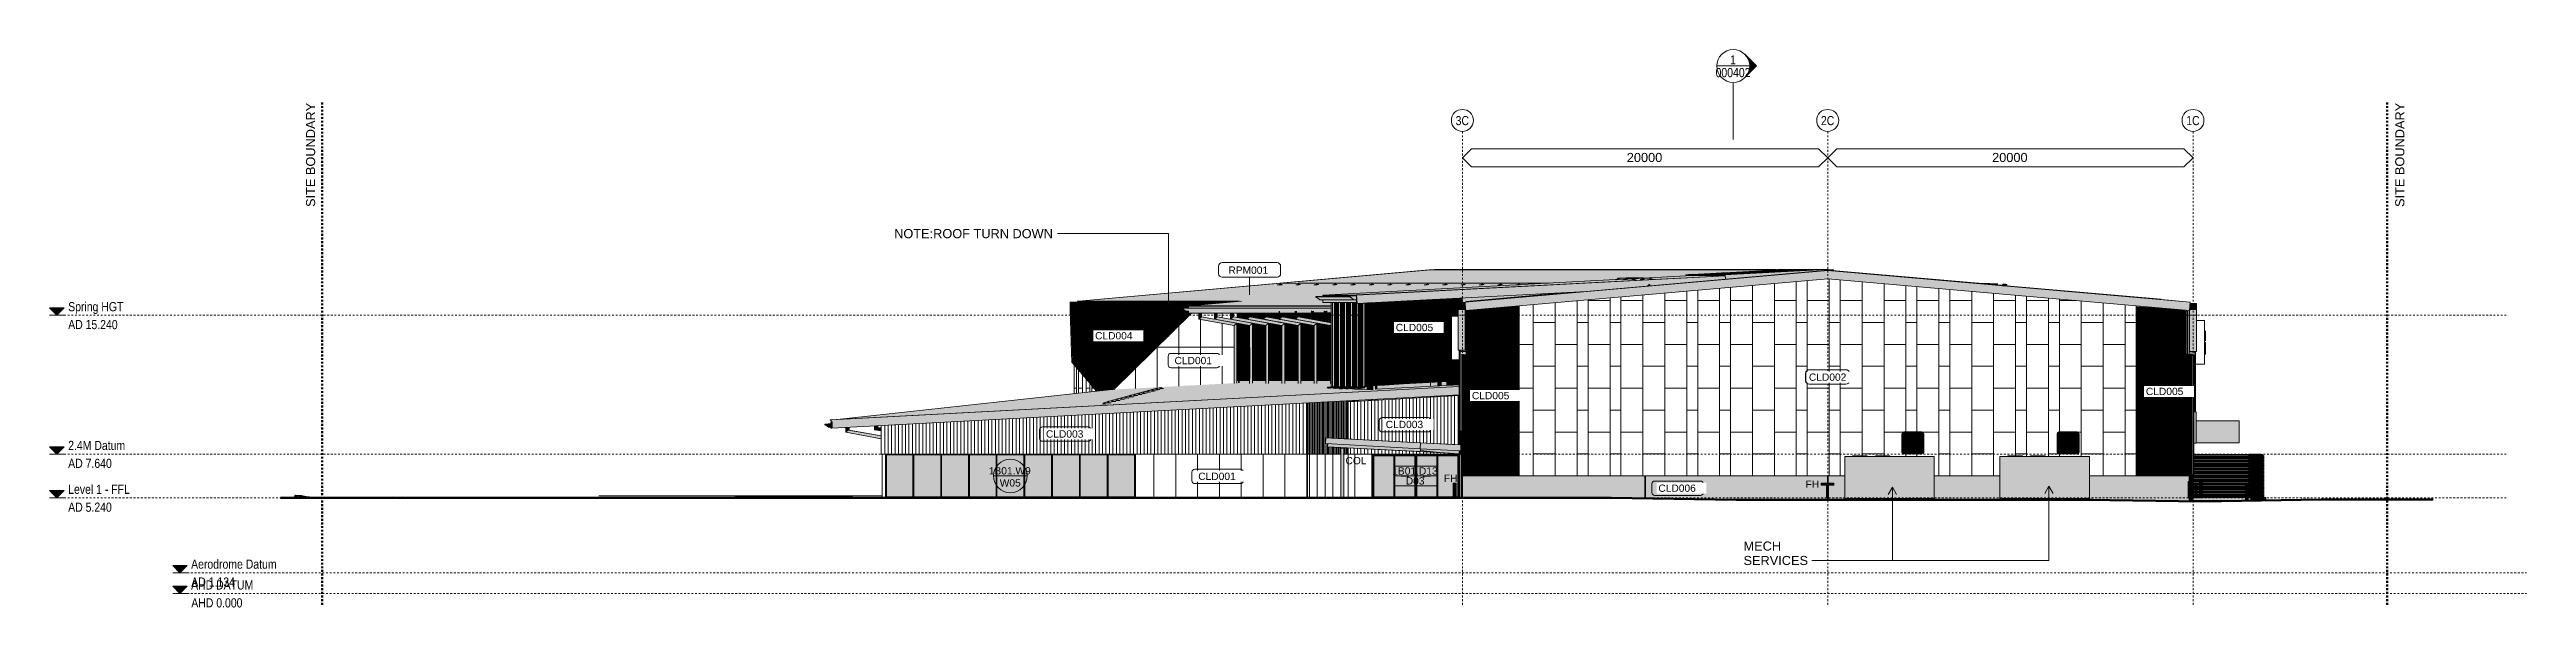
# Model space of a CAD drawing. Header units: metres. Extents: x -4613 to -4328, y -1 to 30.
# Drawn here: x -4463.8 to -4328.2, y -0.8 to 29.8 of the extents above; entities that cross this region are included whole.
import ezdxf

# ---------------------------------------------------------------- set-up
doc = ezdxf.new("R2010")
doc.units = ezdxf.units.M
for name, pattern in [('AEC_Center', [0.024, 0.012, -0.004, 0.004, -0.004]), ('BOUNDARY', [0.016, 0.01, -0.003, 0, -0.003]), ('Grid Line', [0.021, 0.012, -0.003, 0.003, -0.003])]:
    doc.linetypes.add(name, pattern=pattern)
for name, color, linetype, lineweight in [('A-ANNO-KEYN', 231, 'Continuous', 5), ('A-ANNO-NOTE', 131, 'Continuous', 5), ('A-CLNG', 13, 'Continuous', 5), ('A-CLNG-PATT', 13, 'Continuous', 5), ('A-DETL', 90, 'Continuous', 13), ('A-DETL-GENF', 92, 'Continuous', 5), ('A-DOOR', 31, 'Continuous', 5), ('A-DOOR-FRAM', 31, 'Continuous', 5), ('A-DOOR-IDEN', 31, 'Continuous', 5), ('A-FLOR', 192, 'Continuous', 5), ('A-FLOR-FNSH', 192, 'Continuous', 15), ('A-FLOR-LEVL', 51, 'Continuous', 5), ('A-FLOR-PATT', 8, 'Continuous', 15), ('A-GENM', 13, 'Continuous', 5), ('A-GLAZ', 151, 'Continuous', 5), ('A-GLAZ-CURT', 52, 'Continuous', 5), ('A-GLAZ-CWMG', 51, 'Continuous', 5), ('A-GLAZ-IDEN', 152, 'Continuous', 5), ('A-ROOF', 132, 'Continuous', 5), ('A-ROOF-IDEN', 132, 'Continuous', 5), ('A-ROOF-OTLN', 132, 'Continuous', 5), ('A-ROOF-PATT', 132, 'Continuous', 5), ('A-WALL', 113, 'Continuous', 5), ('A-WALL-IDEN', 211, 'Continuous', 5), ('A-WALL-PATT', 111, 'Continuous', 5), ('C-PRKG', 70, 'Continuous', 5), ('C-TOPO', 7, 'Continuous', 5), ('F-FIRE', 13, 'Continuous', 5), ('F-FIRE-IDEN', 13, 'Continuous', 5), ('G-ANNO-SYMB', 111, 'Continuous', 5), ('G-ANNO-TEXT', 231, 'Continuous', 5), ('P-EQPM', 6, 'Continuous', 5), ('P-SANR-FIXT', 6, 'Continuous', 5), ('Q-SPCQ', 91, 'Continuous', 5), ('S-BEAM', 12, 'Continuous', 5), ('S-COLS', 52, 'Continuous', 5), ('S-COLS-IDEN', 171, 'Continuous', 5), ('S-GRID', 1, 'Continuous', 5), ('S-GRID-IDEN', 1, 'Continuous', 5)]:
    doc.layers.add(name, color=color, linetype=linetype, lineweight=lineweight)
doc.styles.add('Arial', font='arial.ttf', dxfattribs={"height": 0.5})
doc.styles.add('Arial Narrow', font='ARIALN.TTF', dxfattribs={"height": 0.5})
doc.styles.add('Arial_1', font='arial.ttf', dxfattribs={"height": 0.4})
pattern_1 = [(90, (-4394.94464, 7.64), (-0.18928, 1e-17), [])]
pattern_2 = [(90, (-4392.64464, 7.64), (-0.06809, 4e-18), [])]

msp = doc.modelspace()

# ---------------------------------------------------------------- texts
at = {"layer": 'A-ANNO-NOTE', "char_height": 0.5, "width": 2.3249, "attachment_point": 1, "style": 'Arial'}
for insert in [(-4377.41, 24.13), (-4357.41, 24.13)]:
    msp.add_mtext('20000', dxfattribs=dict(at, insert=insert))
at = {"layer": 'A-DOOR-IDEN', "char_height": 0.4, "attachment_point": 1, "style": 'Arial_1'}
for s, insert, width in [('1B01.D13', (-4390.25, 6.91), 3.0785), ('D03', (-4389.51, 6.37), 1.2667)]:
    msp.add_mtext(s, dxfattribs=dict(at, insert=insert, width=width))
at = {"layer": 'A-FLOR-LEVL', "char_height": 0.5, "attachment_point": 1, "style": 'Arial Narrow'}
for s, insert, width in [('AD 15.240', (-4462.74, 14.98), 3.2709), ('Spring HGT', (-4462.74, 15.96), 3.6717), ('2.4M Datum', (-4462.74, 8.36), 3.7679), ('AD 7.640', (-4462.74, 7.38), 2.8861), ('Level 1 - FFL', (-4462.74, 5.96), 4.1046), ('AD 5.240', (-4462.74, 4.98), 2.8861), ('Aerodrome Datum', (-4456.01, 1.86), 5.6439), ('AD 1.134', (-4456, 0.88), 2.8861), ('AHD DATUM', (-4456.01, 0.72), 4.1207), ('AHD 0.000', (-4456, -0.26), 3.3831)]:
    msp.add_mtext(s, dxfattribs=dict(at, insert=insert, width=width))
at = {"layer": 'A-GLAZ-IDEN', "char_height": 0.4, "attachment_point": 1, "style": 'Arial_1'}
for s, insert, width in [('1B01.W9', (-4412.34, 6.92), 2.87), ('W05', (-4411.74, 6.26), 1.443)]:
    msp.add_mtext(s, dxfattribs=dict(at, insert=insert, width=width))
at = {"layer": 'F-FIRE-IDEN', "char_height": 0.4, "width": 0.9139, "attachment_point": 1, "style": 'Arial_1'}
for insert in [(-4387.42, 6.51), (-4367.62, 6.19)]:
    msp.add_mtext('FH', dxfattribs=dict(at, insert=insert))
at = {"layer": 'G-ANNO-SYMB', "char_height": 0.5, "attachment_point": 1, "style": 'Arial Narrow'}
for s, insert, width in [('000402', (-4372.55, 28.78), 2.3089), ('1', (-4371.75, 29.48), 0.3848)]:
    msp.add_mtext(s, dxfattribs=dict(at, insert=insert, width=width))
at = {"layer": 'G-ANNO-TEXT', "color": 7, "char_height": 0.5, "width": 6.9105, "attachment_point": 1, "rotation": 90, "style": 'Arial'}
for insert in [(-4449.72, 21.17), (-4335.34, 21.17)]:
    msp.add_mtext('SITE BOUNDARY', dxfattribs=dict(at, insert=insert))
at = {"layer": 'G-ANNO-TEXT', "color": 7, "char_height": 0.5, "attachment_point": 1, "style": 'Arial'}
for s, insert, width in [('NOTE:ROOF TURN DOWN', (-4417.52, 19.96), 10.5823), ('MECH ', (-4371.02, 2.85), 2.7097), ('SERVICES', (-4371.02, 2.06), 4.265)]:
    msp.add_mtext(s, dxfattribs=dict(at, insert=insert, width=width))
at = {"layer": 'S-COLS-IDEN', "insert": (-4392.81, 7.48), "char_height": 0.4, "width": 1.411, "attachment_point": 1, "style": 'Arial_1'}
msp.add_mtext('COL', dxfattribs=at)
at = {"layer": 'S-GRID-IDEN', "char_height": 0.5, "width": 0.8819, "attachment_point": 1, "style": 'Arial Narrow'}
for s, insert in [('3C', (-4386.78, 26.15)), ('2C', (-4366.78, 26.15)), ('1C', (-4346.78, 26.15))]:
    msp.add_mtext(s, dxfattribs=dict(at, insert=insert))

# ---------------------------------------------------------------- blocks, each defined once
blk = doc.blocks.new('UB _Column_ - 410UB54-1478165-NORTH EAST')
at = {"layer": 'S-COLS'}
for points in [[(4311.33, 11.36), (4311.51, 11.37), (4311.51, 11.58), (4311.33, 11.58), (4311.33, 11.39)], [(4311.33, 11.36), (4311.33, 11.36), (4311.33, 11.39)]]:
    blk.add_hatch(color=256, dxfattribs=at).paths.add_polyline_path(points)
for p, q in [((4311.33, 11.36), (4311.33, 11.58)), ((4311.33, 11.36), (4311.33, 11.58)), ((4311.51, 11.37), (4311.51, 11.58))]:
    blk.add_line(p, q, dxfattribs=at)
blk = doc.blocks.new('Structural Framing 15 - Structural Framing 1-952687-NORTH EAST')
at = {"layer": 'S-BEAM'}
for points in [[(4306.9, 15.93), (4306.89, 15.93), (4306.9, 15.93)], [(4306.37, 11.35), (4306.39, 11.35), (4306.39, 11.39), (4306.37, 11.39), (4306.37, 11.35)], [(4306.4, 11.35), (4306.41, 11.35), (4306.41, 11.39), (4306.39, 11.39), (4306.39, 11.35)], [(4306.41, 11.35), (4306.41, 11.35), (4306.41, 11.39), (4306.41, 11.39), (4306.41, 11.35)]]:
    blk.add_hatch(color=256, dxfattribs=at).paths.add_polyline_path(points)
h = blk.add_hatch(color=256, dxfattribs=at)
h.paths.add_polyline_path([(4306.43, 10.52), (4306.73, 10.53), (4306.73, 10.57), (4306.43, 10.56), (4306.43, 10.52)])
h.paths.add_polyline_path([(4306.67, 11.35), (4306.73, 11.35), (4306.73, 11.39), (4306.66, 11.39), (4306.66, 11.35)])
h.paths.add_polyline_path([(4306.41, 11.35), (4306.56, 11.35), (4306.56, 11.39), (4306.41, 11.39), (4306.41, 11.35)])
for p, q in [((4306.37, 11.35), (4306.37, 11.39)), ((4306.39, 11.39), (4306.39, 11.35)), ((4306.41, 11.35), (4306.41, 11.39))]:
    blk.add_line(p, q, dxfattribs=at)
blk = doc.blocks.new('X_Door-Handle-Lockwood 4800 Series Lever - Standard-764996-NORTH EAST')
at = {"layer": 'A-DOOR'}
blk.add_hatch(color=256, dxfattribs=at).paths.add_polyline_path([(4352.7, 6.35), (4352.7, 6.35), (4352.7, 6.35)])
blk.add_hatch(color=256, dxfattribs=at).paths.add_polyline_path([(4352.7, 6.35), (4352.7, 6.35), (4352.7, 6.35)])
blk = doc.blocks.new('X_Door-Handle-Lockwood 4800 Series Lever - Standard-765406-NORTH EAST')
at = {"layer": 'A-DOOR'}
blk.add_hatch(color=256, dxfattribs=at).paths.add_polyline_path([(4352.7, 6.35), (4352.7, 6.35), (4352.7, 6.35)])
blk.add_hatch(color=256, dxfattribs=at).paths.add_polyline_path([(4352.7, 6.35), (4352.7, 6.35), (4352.7, 6.35)])
blk = doc.blocks.new('Hydrant_double7 - Hydrant_double-1019415-NORTH EAST')
at = {"layer": 'F-FIRE'}
blk.add_hatch(color=256, dxfattribs=at).paths.add_polyline_path([(4352.85, 5.93), (4352.87, 5.93), (4352.88, 5.93), (4352.9, 5.94), (4352.9, 5.96), (4352.91, 5.97), (4352.91, 5.99), (4352.91, 6), (4352.9, 6.02), (4352.9, 6.03), (4352.88, 6.04), (4352.87, 6.04), (4352.85, 6.05), (4352.84, 6.04), (4352.82, 6.04), (4352.81, 6.03), (4352.8, 6.02), (4352.79, 6), (4352.79, 5.99), (4352.79, 5.97), (4352.8, 5.96), (4352.81, 5.94), (4352.82, 5.93), (4352.84, 5.93)])
h = blk.add_hatch(color=256, dxfattribs=at)
h.paths.add_polyline_path([(4352.79, 5.99), (4352.79, 6), (4352.8, 6.02), (4352.81, 6.03), (4352.82, 6.04), (4352.79, 6.04), (4352.79, 6)])
h.paths.add_polyline_path([(4352.85, 5.24), (4352.85, 5.93), (4352.84, 5.93), (4352.82, 5.93), (4352.81, 5.94), (4352.8, 5.96), (4352.79, 5.97), (4352.79, 5.99), (4352.79, 5.24), (4352.84, 5.24)])
h = blk.add_hatch(color=256, dxfattribs=at)
h.paths.add_polyline_path([(4352.85, 5.24), (4352.91, 5.24), (4352.91, 5.97), (4352.9, 5.96), (4352.9, 5.94), (4352.88, 5.93), (4352.87, 5.93), (4352.85, 5.93), (4352.85, 5.5)])
h.paths.add_polyline_path([(4352.91, 5.99), (4352.91, 6.04), (4352.89, 6.04), (4352.9, 6.03), (4352.9, 6.02), (4352.91, 6)])
for p, q in [((4352.79, 6.04), (4352.79, 5.24)), ((4352.82, 6.04), (4352.79, 6.04)), ((4352.91, 6.04), (4352.89, 6.04)), ((4352.91, 5.24), (4352.91, 6.04)), ((4352.79, 5.24), (4352.85, 5.24)), ((4352.85, 5.24), (4352.91, 5.24))]:
    blk.add_line(p, q, dxfattribs=at)
for start, end in [(0, 180), (180, 0)]:
    blk.add_arc((4352.85, 5.99), 0.06, start, end, dxfattribs=at)
blk = doc.blocks.new('Hydrant_double8 - Hydrant_double-1019432-NORTH EAST')
at = {"layer": 'F-FIRE'}
blk.add_hatch(color=256, dxfattribs=at).paths.add_polyline_path([(4312.22, 5.93), (4312.22, 6.04), (4312.25, 6.04), (4312.26, 6.04), (4312.23, 6.05), (4312.22, 6.04), (4312.21, 6.04), (4312.2, 6.03), (4312.19, 6.02), (4312.18, 6), (4312.18, 5.99), (4312.18, 5.97), (4312.19, 5.96), (4312.2, 5.94), (4312.21, 5.93)])
h = blk.add_hatch(color=256, dxfattribs=at)
h.paths.add_polyline_path([(4312.18, 5.99), (4312.18, 6), (4312.19, 6.02), (4312.2, 6.03), (4312.21, 6.04), (4312.18, 6.04), (4312.18, 6)])
h.paths.add_polyline_path([(4312.19, 5.24), (4312.22, 5.24), (4312.22, 5.93), (4312.21, 5.93), (4312.2, 5.95), (4312.19, 5.96), (4312.18, 5.97), (4312.18, 5.99), (4312.18, 5.24)])
for p, q in [((4312.18, 6.04), (4312.18, 5.24)), ((4312.21, 6.04), (4312.18, 6.04))]:
    blk.add_line(p, q, dxfattribs=at)
for start, end in [(71.6783, 180), (180, 247.081)]:
    blk.add_arc((4312.24, 5.99), 0.06, start, end, dxfattribs=at)
blk = doc.blocks.new('Hydrant_double9 - Hydrant_double-1019449-NORTH EAST')
at = {"layer": 'F-FIRE'}
h = blk.add_hatch(color=256, dxfattribs=at)
h.paths.add_polyline_path([(4332.45, 5.99), (4333.02, 5.99), (4333.02, 6.05), (4332.32, 6.04), (4332.32, 5.99)])
h.paths.add_polyline_path([(4332.67, 5.99), (4332.62, 6.04), (4332.72, 6.03), (4332.68, 5.99)])
h = blk.add_hatch(color=256, dxfattribs=at)
h.paths.add_polyline_path([(4332.67, 5.99), (4332.73, 5.93), (4333.02, 5.93), (4333.02, 5.99), (4332.68, 5.99)])
h.paths.add_polyline_path([(4332.61, 5.93), (4332.67, 5.99), (4332.32, 5.99), (4332.32, 5.93), (4332.45, 5.93)])
h = blk.add_hatch(color=256, dxfattribs=at)
h.paths.add_polyline_path([(4332.67, 5.99), (4332.72, 6.04), (4332.62, 6.04), (4332.66, 6)])
h.paths.add_polyline_path([(4332.67, 5.24), (4332.73, 5.24), (4332.73, 5.93), (4332.67, 5.99), (4332.61, 5.93), (4332.61, 5.24), (4332.66, 5.24)])
for p, q in [((4333.02, 6.05), (4332.32, 6.05)), ((4332.32, 6.05), (4332.32, 5.99)), ((4332.32, 5.99), (4332.32, 5.93)), ((4332.32, 5.93), (4332.63, 5.93)), ((4332.61, 6.04), (4332.61, 6.03)), ((4332.61, 5.94), (4332.61, 5.24)), ((4332.72, 6.04), (4332.62, 6.04)), ((4332.72, 5.93), (4333.02, 5.93)), ((4332.73, 6.03), (4332.73, 6.04)), ((4332.73, 5.24), (4332.73, 5.94)), ((4333.02, 5.99), (4333.02, 6.05)), ((4333.02, 5.93), (4333.02, 5.99)), ((4332.61, 5.24), (4332.73, 5.24))]:
    blk.add_line(p, q, dxfattribs=at)
blk = doc.blocks.new('Structural Framing 14 - Structural Framing 1-1145661-NORTH EAST')
at = {"layer": 'S-BEAM'}
for points in [[(4315.78, 15.16), (4315.78, 15.16), (4315.78, 15.16)], [(4312.5, 7.66), (4312.5, 7.82), (4310.4, 7.93), (4310.39, 7.84), (4311.45, 7.72), (4312.43, 7.67)], [(4312.5, 7.65), (4312.5, 7.66), (4311.45, 7.72), (4311.61, 7.7), (4312.43, 7.66)]]:
    blk.add_hatch(color=256, dxfattribs=at).paths.add_polyline_path(points)
for p, q in [((4310.39, 7.84), (4310.4, 7.93)), ((4310.39, 7.84), (4311.45, 7.72)), ((4311.45, 7.72), (4311.61, 7.7)), ((4312.5, 7.66), (4311.45, 7.72)), ((4312.5, 7.65), (4311.61, 7.7))]:
    blk.add_line(p, q, dxfattribs=at)
blk = doc.blocks.new('Structural Framing 19 - Structural Framing 1-1145889-NORTH EAST')
at = {"layer": 'S-BEAM'}
for points in [[(4352.47, 13.11), (4352.47, 15.5), (4349.56, 15.76), (4349.56, 15.71), (4352.37, 15.47), (4352.37, 13.11), (4352.47, 13.11)], [(4312.82, 13.08), (4312.83, 13.08), (4312.83, 13.09), (4312.82, 13.09)]]:
    blk.add_hatch(color=256, dxfattribs=at).paths.add_polyline_path(points)
for p, q in [((4312.82, 13.09), (4312.82, 13.08)), ((4312.83, 13.08), (4312.83, 13.09))]:
    blk.add_line(p, q, dxfattribs=at)
blk = doc.blocks.new('Mechanical - Condensers - Mechanical - Condensers-1249279-NORTH EAST')
at = {"layer": 'A-GENM'}
for points in [[(4304.74, 11.67), (4304.82, 11.67), (4304.82, 11.71), (4304.71, 11.71), (4304.71, 11.67), (4304.73, 11.67)], [(4304.91, 11.67), (4304.94, 11.67), (4304.93, 11.71), (4304.82, 11.71), (4304.82, 11.67), (4304.91, 11.67)], [(4305.28, 11.67), (4305.45, 11.67), (4305.45, 11.71), (4304.94, 11.71), (4304.94, 11.67), (4305.28, 11.67)], [(4307.99, 10.59), (4312.07, 10.82), (4312.03, 10.85), (4307.99, 10.64), (4307.99, 10.59)], [(4311.82, 11.39), (4311.99, 11.4), (4311.99, 11.61), (4311.82, 11.6), (4311.82, 11.39)], [(4311.82, 11.39), (4311.82, 11.39), (4311.82, 11.39)], [(4306.43, 10.52), (4306.79, 10.53), (4306.73, 10.53), (4306.43, 10.52)], [(4306.43, 10.5), (4306.81, 10.52), (4306.79, 10.53), (4306.43, 10.52), (4306.43, 10.5)], [(4337.28, 7.65), (4337.84, 7.65), (4337.87, 7.65), (4337.9, 7.67), (4337.92, 7.69), (4337.93, 7.72), (4337.94, 7.75), (4337.94, 8.75), (4337.93, 8.78), (4337.92, 8.81), (4337.9, 8.83), (4337.87, 8.85), (4337.84, 8.85), (4336.84, 8.85), (4336.81, 8.85), (4336.78, 8.83), (4336.76, 8.81), (4336.74, 8.78), (4336.74, 8.75), (4336.74, 7.75), (4336.74, 7.72), (4336.76, 7.69), (4336.78, 7.67), (4336.81, 7.65), (4336.84, 7.65), (4337.05, 7.65)], [(4346.03, 7.65), (4346.34, 7.65), (4346.37, 7.65), (4346.4, 7.67), (4346.42, 7.69), (4346.43, 7.72), (4346.44, 7.75), (4346.44, 8.75), (4346.43, 8.78), (4346.42, 8.81), (4346.4, 8.83), (4346.37, 8.85), (4346.34, 8.85), (4345.34, 8.85), (4345.31, 8.85), (4345.28, 8.83), (4345.26, 8.81), (4345.24, 8.78), (4345.24, 8.75), (4345.24, 7.75), (4345.24, 7.72), (4345.26, 7.69), (4345.28, 7.67), (4345.31, 7.65), (4345.34, 7.65), (4345.8, 7.65)], [(4355.2, 9.35), (4355.2, 9.45), (4352.86, 9.45), (4352.86, 9.35), (4354.77, 9.35)], [(4352.93, 8.35), (4355.2, 8.35), (4355.2, 9.35), (4352.86, 9.35), (4352.86, 8.35)], [(4352.86, 8.25), (4355.2, 8.25), (4355.2, 8.35), (4352.86, 8.35), (4352.86, 8.25)], [(4336.36, 5.2), (4338.51, 5.2), (4338.51, 7.5), (4333.61, 7.5), (4333.61, 5.2), (4336.13, 5.2)], [(4334.79, 7.5), (4334.82, 7.5), (4334.82, 7.55), (4334.04, 7.55), (4334.04, 7.5), (4334.75, 7.5)], [(4334.84, 7.5), (4334.84, 7.5), (4334.84, 7.55), (4334.82, 7.55), (4334.82, 7.5)], [(4336.04, 7.5), (4336.07, 7.5), (4336.07, 7.55), (4335.29, 7.55), (4335.29, 7.5), (4336, 7.5)], [(4336.09, 7.5), (4336.09, 7.5), (4336.09, 7.55), (4336.07, 7.55), (4336.07, 7.5)], [(4345.8, 5.2), (4347.01, 5.2), (4347.01, 7.5), (4342.11, 7.5), (4342.11, 5.2), (4345.57, 5.2)], [(4343.29, 7.5), (4343.32, 7.5), (4343.32, 7.55), (4342.54, 7.55), (4342.54, 7.5), (4343.27, 7.5)], [(4343.34, 7.5), (4343.34, 7.5), (4343.34, 7.55), (4343.32, 7.55), (4343.32, 7.5)], [(4343.94, 7.5), (4344.57, 7.5), (4344.57, 7.55), (4343.79, 7.55), (4343.79, 7.5), (4343.89, 7.5)], [(4344.59, 7.5), (4344.59, 7.5), (4344.59, 7.55), (4344.57, 7.55), (4344.57, 7.5)]]:
    blk.add_hatch(color=256, dxfattribs=at).paths.add_polyline_path(points)
h = blk.add_hatch(color=256, dxfattribs=at)
h.paths.add_polyline_path([(4306.79, 10.53), (4306.79, 10.57), (4306.73, 10.57), (4306.73, 10.53)])
h.paths.add_polyline_path([(4306.79, 11.2), (4306.79, 11.22), (4306.78, 11.22), (4306.77, 11.21), (4306.77, 11.2), (4306.78, 11.2)])
h.paths.add_polyline_path([(4306.77, 11.32), (4306.79, 11.32), (4306.79, 11.33), (4306.78, 11.33), (4306.77, 11.32), (4306.77, 11.32)])
h.paths.add_polyline_path([(4306.79, 11.35), (4306.79, 11.39), (4306.73, 11.39), (4306.73, 11.35), (4306.77, 11.35)])
h = blk.add_hatch(color=256, dxfattribs=at)
h.paths.add_polyline_path([(4306.81, 10.52), (4306.9, 10.53), (4306.9, 10.58), (4306.81, 10.58), (4306.81, 10.53)])
h.paths.add_polyline_path([(4306.81, 10.52), (4306.81, 10.52), (4306.81, 10.58), (4306.79, 10.57), (4306.79, 10.53), (4306.8, 10.53)])
h.paths.add_polyline_path([(4306.8, 11.2), (4306.8, 11.22), (4306.79, 11.22), (4306.79, 11.2), (4306.8, 11.2)])
h.paths.add_polyline_path([(4306.79, 11.32), (4306.8, 11.33), (4306.8, 11.33), (4306.79, 11.33), (4306.79, 11.33)])
h.paths.add_polyline_path([(4306.8, 11.35), (4306.9, 11.35), (4306.9, 11.39), (4306.79, 11.39), (4306.79, 11.35), (4306.8, 11.35)])
h = blk.add_hatch(color=256, dxfattribs=at)
h.paths.add_polyline_path([(4306.9, 10.53), (4306.99, 10.53), (4306.99, 10.59), (4306.9, 10.58)])
h.paths.add_polyline_path([(4307.53, 10.56), (4307.77, 10.58), (4307.77, 10.63), (4307.53, 10.61)])
h.paths.add_polyline_path([(4307.53, 11.17), (4307.77, 11.18), (4307.77, 11.39), (4307.53, 11.38), (4307.53, 11.35), (4307.56, 11.35), (4307.56, 11.33), (4307.53, 11.33), (4307.53, 11.17)])
h = blk.add_hatch(color=256, dxfattribs=at)
h.paths.add_polyline_path([(4307.92, 10.58), (4307.99, 10.59), (4307.99, 10.64), (4307.92, 10.63)])
h.paths.add_polyline_path([(4307.92, 11.19), (4307.99, 11.19), (4307.99, 11.4), (4307.92, 11.4), (4307.92, 11.19)])
h = blk.add_hatch(color=256, dxfattribs=at)
h.paths.add_polyline_path([(4312.07, 10.82), (4312.11, 10.82), (4312.11, 10.86), (4312.03, 10.85), (4312.05, 10.83)])
h.paths.add_polyline_path([(4311.99, 11.4), (4312.11, 11.4), (4312.11, 11.62), (4311.99, 11.61), (4311.99, 11.43)])
h = blk.add_hatch(color=256, dxfattribs=at)
h.paths.add_polyline_path([(4312.11, 10.82), (4312.51, 10.84), (4312.51, 10.88), (4312.11, 10.86), (4312.11, 10.85)])
h.paths.add_polyline_path([(4312.55, 10.84), (4312.56, 10.84), (4312.56, 10.88), (4312.55, 10.88), (4312.55, 10.85)])
h.paths.add_polyline_path([(4312.11, 11.4), (4312.51, 11.43), (4312.51, 11.64), (4312.11, 11.62), (4312.11, 11.43)])
h.paths.add_polyline_path([(4312.55, 11.43), (4312.56, 11.43), (4312.56, 11.64), (4312.55, 11.64), (4312.55, 11.43)])
for p, q in [((4306.73, 11.39), (4306.73, 11.35)), ((4307.99, 11.19), (4307.99, 11.4)), ((4311.82, 11.6), (4311.82, 11.39)), ((4306.73, 10.53), (4306.43, 10.52)), ((4306.73, 10.57), (4306.73, 10.53)), ((4306.73, 10.53), (4306.79, 10.53)), ((4307.99, 10.59), (4307.99, 10.64)), ((4355.2, 9.45), (4352.86, 9.45)), ((4352.86, 8.25), (4355.2, 8.25)), ((4355.2, 9.35), (4355.2, 9.45)), ((4355.2, 9.35), (4355.2, 8.35)), ((4355.2, 8.25), (4355.2, 8.35)), ((4334.04, 7.55), (4334.04, 7.5)), ((4334.82, 7.55), (4334.04, 7.55)), ((4334.84, 7.55), (4334.82, 7.55)), ((4334.84, 7.5), (4334.84, 7.55)), ((4335.29, 7.55), (4335.29, 7.5)), ((4336.07, 7.55), (4335.29, 7.55)), ((4336.09, 7.55), (4336.07, 7.55)), ((4336.09, 7.5), (4336.09, 7.55)), ((4342.54, 7.55), (4342.54, 7.5)), ((4343.32, 7.55), (4342.54, 7.55)), ((4343.34, 7.55), (4343.32, 7.55)), ((4343.34, 7.5), (4343.34, 7.55)), ((4343.79, 7.55), (4343.79, 7.5)), ((4344.57, 7.55), (4343.79, 7.55)), ((4344.59, 7.55), (4344.57, 7.55)), ((4344.59, 7.5), (4344.59, 7.55))]:
    blk.add_line(p, q, dxfattribs=at)
at = {"layer": 'A-GENM', "lineweight": 13}
for p, q in [((4336.74, 8.75), (4336.74, 7.75)), ((4337.84, 8.85), (4336.84, 8.85)), ((4337.94, 7.75), (4337.94, 8.75)), ((4345.24, 8.75), (4345.24, 7.75)), ((4346.34, 8.85), (4345.34, 8.85)), ((4346.44, 7.75), (4346.44, 8.75)), ((4338.51, 7.5), (4333.61, 7.5)), ((4333.61, 7.5), (4333.61, 5.2)), ((4336.84, 7.65), (4337.84, 7.65)), ((4338.51, 5.2), (4338.51, 7.5)), ((4347.01, 7.5), (4342.11, 7.5)), ((4342.11, 7.5), (4342.11, 5.2)), ((4345.34, 7.65), (4346.34, 7.65)), ((4347.01, 5.2), (4347.01, 7.5)), ((4333.61, 5.2), (4338.51, 5.2)), ((4342.11, 5.2), (4347.01, 5.2))]:
    blk.add_line(p, q, dxfattribs=at)
for centre, start, end in [((4336.84, 8.75), 90, 180), ((4337.84, 8.75), 360, 90), ((4345.34, 8.75), 90, 180), ((4346.34, 8.75), 0, 90), ((4336.84, 7.75), 180, 270), ((4337.84, 7.75), 270, 360), ((4345.34, 7.75), 180, 270), ((4346.34, 7.75), 270, 360)]:
    blk.add_arc(centre, 0.1, start, end, dxfattribs=at)
at = {"layer": 'A-GENM'}
for points, knots in [([(4312.03, 10.85), (4312.03, 10.85), (4312.04, 10.85), (4312.04, 10.84), (4312.05, 10.84), (4312.06, 10.83), (4312.07, 10.82), (4312.07, 10.82), (4312.07, 10.82)], [0.5, 0.5, 0.5, 0.5, 0.5416667, 0.5833333, 0.6666667, 0.7083333, 0.75, 0.798208, 0.798208, 0.798208, 0.798208]), ([(4306.79, 10.53), (4306.79, 10.53), (4306.79, 10.53), (4306.8, 10.53), (4306.8, 10.52), (4306.81, 10.52)], [0, 0, 0, 0, 0.1666667, 0.25, 0.3298749, 0.3298749, 0.3298749, 0.3298749])]:
    blk.add_open_spline(points, degree=3, knots=knots, dxfattribs=at)
blk = doc.blocks.new('Structural Framing 22 - Structural Framing 1-1264748-NORTH EAST')
at = {"layer": 'S-BEAM'}
blk.add_hatch(color=256, dxfattribs=at).paths.add_polyline_path([(4311.45, 7.72), (4311.45, 7.72)])
blk = doc.blocks.new('Structural Framing 23 - Structural Framing 1-1264781-NORTH EAST')
at = {"layer": 'S-BEAM'}
blk.add_hatch(color=256, dxfattribs=at).paths.add_polyline_path([(4311.45, 7.72), (4311.45, 7.72)])
blk = doc.blocks.new('Structural Framing 24 - Structural Framing 1-1264814-NORTH EAST')
at = {"layer": 'S-BEAM'}
blk.add_hatch(color=256, dxfattribs=at).paths.add_polyline_path([(4311.45, 7.72), (4311.45, 7.72)])
blk = doc.blocks.new('Downpipe - L Spreader - Default-3252576-NORTH EAST')
at = {"layer": 'P-SANR-FIXT'}
for points in [[(4280.5, 8.97), (4280.51, 8.99), (4280.56, 9.03), (4280.56, 9.18), (4280.5, 9.18), (4280.5, 9.05)], [(4280.86, 8.91), (4280.86, 8.98), (4280.56, 9.03), (4280.51, 8.99), (4280.5, 8.97), (4280.5, 8.97), (4280.78, 8.92)], [(4280.56, 9.03), (4280.62, 9.08), (4280.65, 9.1), (4280.65, 9.1), (4280.64, 9.18), (4280.56, 9.18), (4280.56, 9.05)], [(4280.86, 8.98), (4280.86, 9.06), (4280.65, 9.1), (4280.63, 9.09), (4280.58, 9.05), (4280.56, 9.03), (4280.67, 9.01)]]:
    blk.add_hatch(color=256, dxfattribs=at).paths.add_polyline_path(points)
for p, q in [((4280.5, 9.18), (4280.5, 8.97)), ((4280.5, 8.97), (4280.86, 8.91)), ((4280.65, 9.1), (4280.65, 9.18)), ((4280.86, 9.06), (4280.65, 9.1))]:
    blk.add_line(p, q, dxfattribs=at)
for points, knots in [([(4280.56, 9.03), (4280.56, 9.03), (4280.55, 9.03), (4280.54, 9.02), (4280.53, 9.01), (4280.53, 9), (4280.52, 9), (4280.52, 8.99), (4280.51, 8.99), (4280.51, 8.98), (4280.5, 8.98), (4280.5, 8.98), (4280.5, 8.97), (4280.5, 8.97), (4280.5, 8.97)], [0, 0, 0, 0, 0.0416667, 0.0833333, 0.125, 0.1666667, 0.1875, 0.2083333, 0.25, 0.2916667, 0.3333333, 0.375, 0.4166667, 0.5, 0.5, 0.5, 0.5]), ([(4280.65, 9.1), (4280.65, 9.1), (4280.65, 9.1), (4280.64, 9.1), (4280.63, 9.09), (4280.62, 9.08), (4280.62, 9.08), (4280.61, 9.07), (4280.6, 9.07), (4280.6, 9.06), (4280.59, 9.06), (4280.58, 9.05), (4280.57, 9.04), (4280.56, 9.04), (4280.56, 9.03)], [0.4912474, 0.4912474, 0.4912474, 0.4912474, 0.5, 0.5833333, 0.6666667, 0.7083333, 0.75, 0.7916667, 0.8125, 0.8333333, 0.875, 0.9166667, 0.9583333, 1, 1, 1, 1])]:
    blk.add_open_spline(points, degree=3, knots=knots, dxfattribs=at)
blk = doc.blocks.new('Downpipe - L Spreader - Default-3252577-NORTH EAST')
at = {"layer": 'P-SANR-FIXT'}
for points in [[(4278.92, 8.83), (4278.93, 8.85), (4278.98, 8.89), (4278.98, 9.09), (4278.92, 9.09), (4278.92, 8.92)], [(4280.86, 8.48), (4280.86, 8.55), (4278.98, 8.89), (4278.93, 8.85), (4278.92, 8.83), (4278.92, 8.83), (4280.67, 8.51)], [(4278.98, 8.89), (4279.04, 8.93), (4279.07, 8.95), (4279.07, 8.95), (4279.07, 9.1), (4278.98, 9.09), (4278.98, 8.9)], [(4280.86, 8.55), (4280.86, 8.63), (4279.07, 8.95), (4279.05, 8.94), (4279, 8.91), (4278.98, 8.89), (4280.67, 8.59)]]:
    blk.add_hatch(color=256, dxfattribs=at).paths.add_polyline_path(points)
for p, q in [((4278.92, 9.09), (4278.92, 8.83)), ((4278.92, 8.83), (4280.86, 8.48)), ((4279.07, 8.95), (4279.07, 9.1)), ((4280.86, 8.63), (4279.07, 8.95))]:
    blk.add_line(p, q, dxfattribs=at)
for points, knots in [([(4278.98, 8.89), (4278.98, 8.89), (4278.97, 8.88), (4278.96, 8.87), (4278.95, 8.87), (4278.95, 8.86), (4278.94, 8.86), (4278.94, 8.85), (4278.93, 8.85), (4278.93, 8.84), (4278.92, 8.84), (4278.92, 8.83), (4278.92, 8.83), (4278.92, 8.83), (4278.92, 8.83)], [0, 0, 0, 0, 0.0416667, 0.0833333, 0.125, 0.1666667, 0.1875, 0.2083333, 0.25, 0.2916667, 0.3333333, 0.375, 0.4166667, 0.5, 0.5, 0.5, 0.5]), ([(4279.07, 8.95), (4279.07, 8.95), (4279.07, 8.95), (4279.06, 8.95), (4279.05, 8.95), (4279.04, 8.94), (4279.04, 8.93), (4279.03, 8.93), (4279.02, 8.92), (4279.02, 8.92), (4279.01, 8.91), (4279, 8.91), (4278.99, 8.9), (4278.98, 8.89), (4278.98, 8.89)], [0.4912474, 0.4912474, 0.4912474, 0.4912474, 0.5, 0.5833333, 0.6666667, 0.7083333, 0.75, 0.7916667, 0.8125, 0.8333333, 0.875, 0.9166667, 0.9583333, 1, 1, 1, 1])]:
    blk.add_open_spline(points, degree=3, knots=knots, dxfattribs=at)
blk = doc.blocks.new('Downpipe - Tee Spreader - Downpipe - Tee Spreader-3247246-NORTH EAST')
at = {"layer": 'P-SANR-FIXT'}
for points in [[(4305.63, 11.3), (4305.63, 15.93), (4305.57, 15.93), (4305.57, 11.34), (4305.58, 11.34), (4305.61, 11.31)], [(4305.63, 11.29), (4305.65, 11.3), (4305.65, 11.3), (4305.67, 11.31), (4305.67, 11.33), (4305.65, 11.33), (4305.65, 11.35), (4305.67, 11.35), (4305.67, 15.93), (4305.63, 15.93), (4305.63, 11.3), (4305.63, 11.3)], [(4305.37, 11.26), (4305.37, 11.27), (4305.38, 11.28), (4305.39, 11.29), (4305.4, 11.3), (4305.41, 11.3), (4305.42, 11.31), (4305.32, 11.3), (4305.31, 11.3), (4305.3, 11.29), (4305.29, 11.28), (4305.29, 11.27), (4305.28, 11.26), (4305.29, 11.26)], [(4305.38, 11.23), (4305.37, 11.24), (4305.37, 11.26), (4305.28, 11.26), (4305.29, 11.24), (4305.32, 11.24)], [(4305.38, 11.23), (4305.47, 11.24), (4305.47, 11.24), (4305.47, 11.26), (4305.47, 11.27), (4305.46, 11.28), (4305.46, 11.29), (4305.45, 11.3), (4305.43, 11.3), (4305.42, 11.31), (4305.41, 11.3), (4305.4, 11.3), (4305.39, 11.29), (4305.38, 11.28), (4305.37, 11.27), (4305.37, 11.26), (4305.37, 11.24)], [(4305.47, 11.27), (4305.63, 11.3), (4305.58, 11.34), (4305.57, 11.34), (4305.39, 11.31), (4305.43, 11.3), (4305.45, 11.29), (4305.46, 11.29), (4305.47, 11.28)], [(4305.47, 11.24), (4305.62, 11.25), (4305.62, 11.26), (4305.62, 11.27), (4305.62, 11.29), (4305.63, 11.29), (4305.63, 11.3), (4305.47, 11.27), (4305.47, 11.26), (4305.47, 11.25), (4305.47, 11.24)]]:
    blk.add_hatch(color=256, dxfattribs=at).paths.add_polyline_path(points)
for p, q in [((4305.57, 15.93), (4305.57, 11.34)), ((4305.67, 11.35), (4305.67, 15.93)), ((4305.42, 11.31), (4305.33, 11.31)), ((4305.57, 11.34), (4305.37, 11.31)), ((4305.67, 11.31), (4305.67, 11.33))]:
    blk.add_line(p, q, dxfattribs=at)
for centre, start_param, end_param in [((4305.33, 11.26), 0, 1.570796), ((4305.33, 11.26), 1.570796, 1.963209), ((4305.42, 11.26), 4.712389, 7.853982), ((4305.42, 11.26), 1.570796, 2.094395), ((4305.42, 11.26), 4.324607, 4.712389)]:
    blk.add_ellipse(centre, major_axis=(0, 0.05), ratio=0.996205, start_param=start_param, end_param=end_param, dxfattribs=at)
blk.add_open_spline([(4305.57, 11.34), (4305.57, 11.34), (4305.57, 11.34), (4305.58, 11.34), (4305.59, 11.33), (4305.59, 11.33), (4305.59, 11.33), (4305.6, 11.32), (4305.6, 11.32), (4305.61, 11.32), (4305.62, 11.31), (4305.62, 11.3), (4305.63, 11.3)], degree=3, knots=[0.5, 0.5, 0.5, 0.5, 0.5833333, 0.6666667, 0.7083333, 0.75, 0.7916667, 0.8125, 0.8333333, 0.875, 0.9166667, 1, 1, 1, 1], dxfattribs=at)
blk.add_open_spline([(4305.63, 11.3), (4305.63, 11.3), (4305.63, 11.3), (4305.63, 11.29)], degree=3, dxfattribs=at)
blk = doc.blocks.new('Downpipe - Tee Spreader - Downpipe - Tee Spreader-V136-NORTH EAST')
at = {"layer": 'P-SANR-FIXT'}
for points in [[(4307.28, 11.3), (4307.28, 15.9), (4307.23, 15.9), (4307.23, 11.34), (4307.23, 11.34), (4307.27, 11.31)], [(4307.33, 11.26), (4307.33, 11.33), (4307.3, 11.33), (4307.3, 11.35), (4307.33, 11.35), (4307.33, 15.91), (4307.28, 15.9), (4307.28, 11.3), (4307.33, 11.26)], [(4306.94, 11.26), (4307.02, 11.26), (4307.03, 11.27), (4307.03, 11.28), (4307.04, 11.29), (4307.05, 11.3), (4307.06, 11.3), (4307.07, 11.31), (4306.97, 11.3), (4306.96, 11.3), (4306.95, 11.29), (4306.94, 11.28), (4306.94, 11.27)], [(4307.07, 11.21), (4307.06, 11.21), (4307.05, 11.21), (4307.04, 11.22), (4307.03, 11.23), (4307.03, 11.24), (4307.02, 11.26), (4306.94, 11.26), (4306.94, 11.24), (4306.94, 11.23), (4306.95, 11.22), (4306.96, 11.21), (4306.97, 11.21), (4306.99, 11.21)], [(4307.07, 11.21), (4307.09, 11.21), (4307.1, 11.21), (4307.11, 11.22), (4307.12, 11.23), (4307.12, 11.24), (4307.12, 11.26), (4307.12, 11.27), (4307.12, 11.28), (4307.11, 11.29), (4307.1, 11.3), (4307.09, 11.3), (4307.07, 11.31), (4307.06, 11.3), (4307.05, 11.3), (4307.04, 11.29), (4307.03, 11.28), (4307.03, 11.27), (4307.02, 11.26), (4307.03, 11.24), (4307.03, 11.23), (4307.04, 11.22), (4307.05, 11.21), (4307.06, 11.21)], [(4307.12, 11.27), (4307.28, 11.3), (4307.23, 11.34), (4307.23, 11.34), (4307.04, 11.31), (4307.09, 11.3), (4307.11, 11.29), (4307.11, 11.29), (4307.12, 11.28)], [(4307.11, 11.22), (4307.33, 11.26), (4307.3, 11.28), (4307.28, 11.3), (4307.12, 11.27), (4307.12, 11.26), (4307.12, 11.25), (4307.12, 11.24), (4307.11, 11.23), (4307.11, 11.22)]]:
    blk.add_hatch(color=256, dxfattribs=at).paths.add_polyline_path(points)
for p, q in [((4307.23, 15.9), (4307.23, 11.34)), ((4307.33, 11.35), (4307.33, 15.91)), ((4307.07, 11.31), (4306.99, 11.31)), ((4306.99, 11.21), (4307.07, 11.21)), ((4307.23, 11.34), (4307.02, 11.31)), ((4307.11, 11.22), (4307.33, 11.26)), ((4307.33, 11.26), (4307.33, 11.33))]:
    blk.add_line(p, q, dxfattribs=at)
for centre, start_param, end_param in [((4306.99, 11.26), 0, 1.570796), ((4306.99, 11.26), 1.570796, 3.141593), ((4307.07, 11.26), 4.712389, 7.853982), ((4307.07, 11.26), 1.570796, 4.712389)]:
    blk.add_ellipse(centre, major_axis=(0, 0.05), ratio=0.996205, start_param=start_param, end_param=end_param, dxfattribs=at)
for points, knots in [([(4307.23, 11.34), (4307.23, 11.34), (4307.23, 11.34), (4307.23, 11.34), (4307.24, 11.33), (4307.24, 11.33), (4307.25, 11.33), (4307.25, 11.32), (4307.26, 11.32), (4307.26, 11.32), (4307.27, 11.31), (4307.28, 11.3), (4307.28, 11.3)], [0.5, 0.5, 0.5, 0.5, 0.5833333, 0.6666667, 0.7083333, 0.75, 0.7916667, 0.8125, 0.8333333, 0.875, 0.9166667, 1, 1, 1, 1]), ([(4307.28, 11.3), (4307.28, 11.3), (4307.29, 11.29), (4307.3, 11.28), (4307.3, 11.28), (4307.31, 11.28), (4307.31, 11.27), (4307.31, 11.27), (4307.32, 11.27), (4307.32, 11.26), (4307.32, 11.26), (4307.33, 11.26), (4307.33, 11.26), (4307.33, 11.26)], [0, 0, 0, 0, 0.0833333, 0.125, 0.1666667, 0.1875, 0.2083333, 0.25, 0.2916667, 0.3333333, 0.375, 0.4166667, 0.5, 0.5, 0.5, 0.5])]:
    blk.add_open_spline(points, degree=3, knots=knots, dxfattribs=at)
blk = doc.blocks.new('Downpipe - Tee Spreader - Downpipe - Tee Spreader-V137-NORTH EAST')
at = {"layer": 'P-SANR-FIXT'}
for points in [[(4305.96, 11.3), (4305.96, 15.93), (4305.9, 15.93), (4305.9, 11.34), (4305.91, 11.34), (4305.94, 11.31)], [(4305.96, 11.29), (4305.98, 11.3), (4305.98, 11.3), (4306, 11.31), (4306, 11.33), (4305.98, 11.33), (4305.98, 11.35), (4306, 11.35), (4306, 15.93), (4305.96, 15.93), (4305.96, 11.3), (4305.96, 11.3)], [(4305.64, 11.26), (4305.7, 11.26), (4305.7, 11.27), (4305.71, 11.28), (4305.72, 11.29), (4305.73, 11.3), (4305.74, 11.3), (4305.75, 11.31), (4305.65, 11.3), (4305.64, 11.3), (4305.63, 11.29), (4305.62, 11.28), (4305.62, 11.27), (4305.61, 11.26)], [(4305.72, 11.22), (4305.72, 11.22), (4305.71, 11.23), (4305.7, 11.24), (4305.7, 11.26), (4305.61, 11.26), (4305.62, 11.24), (4305.62, 11.23), (4305.63, 11.22), (4305.69, 11.22)], [(4305.72, 11.22), (4305.79, 11.22), (4305.79, 11.23), (4305.8, 11.24), (4305.8, 11.26), (4305.8, 11.27), (4305.79, 11.28), (4305.79, 11.29), (4305.78, 11.3), (4305.76, 11.3), (4305.75, 11.31), (4305.74, 11.3), (4305.73, 11.3), (4305.72, 11.29), (4305.71, 11.28), (4305.7, 11.27), (4305.7, 11.26), (4305.7, 11.24), (4305.71, 11.23), (4305.72, 11.22)], [(4305.8, 11.27), (4305.96, 11.3), (4305.91, 11.34), (4305.9, 11.34), (4305.72, 11.31), (4305.77, 11.3), (4305.78, 11.29), (4305.79, 11.29), (4305.8, 11.28)], [(4305.79, 11.22), (4305.82, 11.23), (4305.95, 11.25), (4305.95, 11.26), (4305.95, 11.27), (4305.96, 11.29), (4305.96, 11.29), (4305.96, 11.3), (4305.8, 11.27), (4305.8, 11.26), (4305.8, 11.25), (4305.8, 11.24), (4305.79, 11.23)]]:
    blk.add_hatch(color=256, dxfattribs=at).paths.add_polyline_path(points)
for p, q in [((4305.9, 15.93), (4305.9, 11.34)), ((4306, 11.35), (4306, 15.93)), ((4305.75, 11.31), (4305.66, 11.31)), ((4305.9, 11.34), (4305.7, 11.31)), ((4305.82, 11.23), (4305.95, 11.25)), ((4306, 11.31), (4306, 11.33))]:
    blk.add_line(p, q, dxfattribs=at)
for centre, start_param, end_param in [((4305.66, 11.26), 0, 1.570796), ((4305.66, 11.26), 1.570796, 2.356194), ((4305.75, 11.26), 4.712389, 7.853982), ((4305.75, 11.26), 1.570796, 2.510791), ((4305.75, 11.26), 3.926991, 4.712389)]:
    blk.add_ellipse(centre, major_axis=(0, 0.05), ratio=0.996205, start_param=start_param, end_param=end_param, dxfattribs=at)
blk.add_open_spline([(4305.9, 11.34), (4305.9, 11.34), (4305.91, 11.34), (4305.91, 11.34), (4305.92, 11.33), (4305.92, 11.33), (4305.93, 11.33), (4305.93, 11.32), (4305.93, 11.32), (4305.94, 11.32), (4305.95, 11.31), (4305.95, 11.3), (4305.96, 11.3)], degree=3, knots=[0.5, 0.5, 0.5, 0.5, 0.5833333, 0.6666667, 0.7083333, 0.75, 0.7916667, 0.8125, 0.8333333, 0.875, 0.9166667, 1, 1, 1, 1], dxfattribs=at)
blk.add_open_spline([(4305.96, 11.3), (4305.96, 11.3), (4305.96, 11.3), (4305.96, 11.29)], degree=3, dxfattribs=at)
blk = doc.blocks.new('Downpipe - Tee Spreader - Downpipe - Tee Spreader-V138-NORTH EAST')
at = {"layer": 'P-SANR-FIXT'}
for points in [[(4306.29, 11.3), (4306.29, 15.93), (4306.23, 15.93), (4306.23, 11.34), (4306.24, 11.34), (4306.28, 11.31)], [(4306.29, 11.29), (4306.31, 11.3), (4306.31, 11.3), (4306.33, 11.31), (4306.33, 11.33), (4306.31, 11.33), (4306.31, 11.35), (4306.33, 11.35), (4306.33, 15.93), (4306.29, 15.93), (4306.29, 11.3), (4306.29, 11.3)], [(4305.98, 11.26), (4306.03, 11.26), (4306.03, 11.27), (4306.04, 11.28), (4306.05, 11.29), (4306.06, 11.3), (4306.07, 11.3), (4306.08, 11.31), (4305.98, 11.3), (4305.97, 11.3), (4305.96, 11.29), (4305.95, 11.28), (4305.95, 11.27), (4305.95, 11.26)], [(4306.08, 11.21), (4306.07, 11.21), (4306.06, 11.21), (4306.05, 11.22), (4306.04, 11.23), (4306.03, 11.24), (4306.03, 11.26), (4305.95, 11.26), (4305.95, 11.24), (4305.95, 11.23), (4305.96, 11.22), (4305.97, 11.21), (4305.98, 11.21), (4305.99, 11.21)], [(4306.08, 11.21), (4306.09, 11.21), (4306.11, 11.21), (4306.12, 11.22), (4306.13, 11.23), (4306.13, 11.24), (4306.13, 11.26), (4306.13, 11.27), (4306.13, 11.28), (4306.12, 11.29), (4306.11, 11.3), (4306.09, 11.3), (4306.08, 11.31), (4306.07, 11.3), (4306.06, 11.3), (4306.05, 11.29), (4306.04, 11.28), (4306.03, 11.27), (4306.03, 11.26), (4306.03, 11.24), (4306.04, 11.23), (4306.05, 11.22), (4306.06, 11.21), (4306.07, 11.21)], [(4306.13, 11.27), (4306.29, 11.3), (4306.24, 11.34), (4306.23, 11.34), (4306.05, 11.31), (4306.1, 11.3), (4306.11, 11.29), (4306.12, 11.29), (4306.13, 11.28)], [(4306.11, 11.22), (4306.28, 11.25), (4306.28, 11.26), (4306.28, 11.27), (4306.29, 11.29), (4306.29, 11.29), (4306.29, 11.3), (4306.13, 11.27), (4306.13, 11.26), (4306.13, 11.25), (4306.13, 11.24), (4306.12, 11.23), (4306.12, 11.22)]]:
    blk.add_hatch(color=256, dxfattribs=at).paths.add_polyline_path(points)
for p, q in [((4306.23, 15.93), (4306.23, 11.34)), ((4306.33, 11.35), (4306.33, 15.93)), ((4306.08, 11.31), (4305.99, 11.31)), ((4305.99, 11.21), (4306.08, 11.21)), ((4306.23, 11.34), (4306.03, 11.31)), ((4306.11, 11.22), (4306.28, 11.25)), ((4306.33, 11.31), (4306.33, 11.33))]:
    blk.add_line(p, q, dxfattribs=at)
for centre, start_param, end_param in [((4305.99, 11.26), 0.261799, 1.570796), ((4305.99, 11.26), 1.570796, 2.879793), ((4305.99, 11.26), 0, 0.249162), ((4305.99, 11.26), 2.892431, 3.141593), ((4306.08, 11.26), 4.712389, 7.853982), ((4306.08, 11.26), 1.570796, 4.712389)]:
    blk.add_ellipse(centre, major_axis=(0, 0.05), ratio=0.996205, start_param=start_param, end_param=end_param, dxfattribs=at)
blk.add_open_spline([(4306.23, 11.34), (4306.23, 11.34), (4306.24, 11.34), (4306.24, 11.34), (4306.25, 11.33), (4306.25, 11.33), (4306.26, 11.33), (4306.26, 11.32), (4306.26, 11.32), (4306.27, 11.32), (4306.28, 11.31), (4306.28, 11.3), (4306.29, 11.3)], degree=3, knots=[0.5, 0.5, 0.5, 0.5, 0.5833333, 0.6666667, 0.7083333, 0.75, 0.7916667, 0.8125, 0.8333333, 0.875, 0.9166667, 1, 1, 1, 1], dxfattribs=at)
blk.add_open_spline([(4306.29, 11.3), (4306.29, 11.3), (4306.29, 11.3), (4306.29, 11.29)], degree=3, dxfattribs=at)
blk = doc.blocks.new('Downpipe - Tee Spreader - Downpipe - Tee Spreader-V139-NORTH EAST')
at = {"layer": 'P-SANR-FIXT'}
for points in [[(4306.62, 11.3), (4306.62, 15.93), (4306.56, 15.93), (4306.56, 11.34), (4306.57, 11.34), (4306.61, 11.31)], [(4306.62, 11.29), (4306.64, 11.3), (4306.64, 11.3), (4306.66, 11.31), (4306.66, 11.33), (4306.64, 11.33), (4306.64, 11.35), (4306.66, 11.35), (4306.66, 15.93), (4306.62, 15.93), (4306.62, 11.3), (4306.62, 11.3)], [(4306.28, 11.26), (4306.36, 11.26), (4306.36, 11.27), (4306.37, 11.28), (4306.38, 11.29), (4306.39, 11.3), (4306.4, 11.3), (4306.41, 11.31), (4306.31, 11.3), (4306.3, 11.3), (4306.29, 11.29), (4306.28, 11.28), (4306.28, 11.27)], [(4306.41, 11.21), (4306.4, 11.21), (4306.39, 11.21), (4306.38, 11.22), (4306.37, 11.23), (4306.36, 11.24), (4306.36, 11.26), (4306.28, 11.26), (4306.28, 11.24), (4306.28, 11.23), (4306.29, 11.22), (4306.3, 11.21), (4306.31, 11.21), (4306.33, 11.21)], [(4306.41, 11.21), (4306.43, 11.21), (4306.44, 11.22), (4306.45, 11.22), (4306.46, 11.23), (4306.46, 11.24), (4306.46, 11.26), (4306.46, 11.27), (4306.46, 11.28), (4306.44, 11.3), (4306.44, 11.3), (4306.43, 11.3), (4306.41, 11.31), (4306.4, 11.3), (4306.39, 11.3), (4306.38, 11.29), (4306.37, 11.28), (4306.36, 11.27), (4306.36, 11.26), (4306.36, 11.24), (4306.37, 11.23), (4306.38, 11.22), (4306.39, 11.21), (4306.4, 11.21)], [(4306.46, 11.27), (4306.62, 11.3), (4306.57, 11.34), (4306.56, 11.34), (4306.38, 11.31), (4306.43, 11.3), (4306.44, 11.29), (4306.45, 11.29), (4306.46, 11.28)], [(4306.45, 11.22), (4306.61, 11.25), (4306.61, 11.26), (4306.61, 11.27), (4306.62, 11.29), (4306.62, 11.29), (4306.62, 11.3), (4306.46, 11.27), (4306.46, 11.26), (4306.46, 11.25), (4306.46, 11.24), (4306.45, 11.23), (4306.45, 11.22)]]:
    blk.add_hatch(color=256, dxfattribs=at).paths.add_polyline_path(points)
for p, q in [((4306.56, 15.93), (4306.56, 11.34)), ((4306.66, 11.35), (4306.66, 15.93)), ((4306.41, 11.31), (4306.33, 11.31)), ((4306.33, 11.21), (4306.41, 11.21)), ((4306.56, 11.34), (4306.36, 11.31)), ((4306.45, 11.22), (4306.61, 11.25)), ((4306.66, 11.31), (4306.66, 11.33))]:
    blk.add_line(p, q, dxfattribs=at)
for centre, start_param, end_param in [((4306.33, 11.26), 0, 1.570796), ((4306.33, 11.26), 1.570796, 3.141593), ((4306.41, 11.26), 4.712389, 7.853982), ((4306.41, 11.26), 1.570796, 4.712389)]:
    blk.add_ellipse(centre, major_axis=(0, 0.05), ratio=0.996205, start_param=start_param, end_param=end_param, dxfattribs=at)
blk.add_open_spline([(4306.56, 11.34), (4306.57, 11.34), (4306.57, 11.34), (4306.57, 11.34), (4306.58, 11.33), (4306.58, 11.33), (4306.59, 11.33), (4306.59, 11.32), (4306.59, 11.32), (4306.6, 11.32), (4306.61, 11.31), (4306.61, 11.3), (4306.62, 11.3)], degree=3, knots=[0.5, 0.5, 0.5, 0.5, 0.5833333, 0.6666667, 0.7083333, 0.75, 0.7916667, 0.8125, 0.8333333, 0.875, 0.9166667, 1, 1, 1, 1], dxfattribs=at)
blk.add_open_spline([(4306.62, 11.3), (4306.62, 11.3), (4306.62, 11.3), (4306.62, 11.29)], degree=3, dxfattribs=at)
blk = doc.blocks.new('Downpipe - Tee Spreader - Downpipe - Tee Spreader-V140-NORTH EAST')
at = {"layer": 'P-SANR-FIXT'}
for points in [[(4306.95, 11.3), (4306.95, 15.89), (4306.91, 15.89), (4306.91, 15.93), (4306.9, 15.93), (4306.9, 11.34), (4306.9, 11.34), (4306.94, 11.31)], [(4306.96, 11.29), (4306.97, 11.3), (4306.97, 11.3), (4307, 11.31), (4306.99, 11.33), (4306.97, 11.33), (4306.97, 11.35), (4307, 11.35), (4306.99, 15.89), (4306.95, 15.89), (4306.95, 11.3), (4306.95, 11.3)], [(4306.61, 11.26), (4306.69, 11.26), (4306.7, 11.27), (4306.7, 11.28), (4306.71, 11.29), (4306.72, 11.3), (4306.73, 11.3), (4306.74, 11.31), (4306.64, 11.3), (4306.63, 11.3), (4306.62, 11.29), (4306.61, 11.28), (4306.61, 11.27)], [(4306.74, 11.21), (4306.73, 11.21), (4306.72, 11.21), (4306.71, 11.22), (4306.7, 11.23), (4306.7, 11.24), (4306.69, 11.26), (4306.61, 11.26), (4306.61, 11.24), (4306.61, 11.23), (4306.62, 11.22), (4306.63, 11.21), (4306.64, 11.21), (4306.67, 11.21)], [(4306.74, 11.21), (4306.76, 11.21), (4306.77, 11.21), (4306.78, 11.22), (4306.79, 11.23), (4306.79, 11.24), (4306.79, 11.26), (4306.79, 11.27), (4306.79, 11.28), (4306.78, 11.29), (4306.77, 11.3), (4306.76, 11.3), (4306.74, 11.31), (4306.73, 11.3), (4306.72, 11.3), (4306.71, 11.29), (4306.7, 11.28), (4306.7, 11.27), (4306.69, 11.26), (4306.7, 11.24), (4306.7, 11.23), (4306.71, 11.22), (4306.72, 11.21), (4306.73, 11.21)], [(4306.79, 11.27), (4306.95, 11.3), (4306.9, 11.34), (4306.9, 11.34), (4306.71, 11.31), (4306.76, 11.3), (4306.78, 11.29), (4306.78, 11.29), (4306.79, 11.28)], [(4306.78, 11.22), (4306.94, 11.25), (4306.94, 11.26), (4306.94, 11.27), (4306.95, 11.29), (4306.96, 11.29), (4306.95, 11.3), (4306.79, 11.27), (4306.79, 11.26), (4306.79, 11.25), (4306.79, 11.24), (4306.78, 11.23), (4306.78, 11.22)]]:
    blk.add_hatch(color=256, dxfattribs=at).paths.add_polyline_path(points)
for p, q in [((4306.9, 15.93), (4306.9, 11.34)), ((4307, 11.35), (4307, 15.89)), ((4306.74, 11.31), (4306.66, 11.31)), ((4306.66, 11.21), (4306.74, 11.21)), ((4306.9, 11.34), (4306.69, 11.31)), ((4306.78, 11.22), (4306.94, 11.25)), ((4307, 11.31), (4307, 11.33))]:
    blk.add_line(p, q, dxfattribs=at)
for centre, start_param, end_param in [((4306.66, 11.26), 0, 1.570796), ((4306.66, 11.26), 1.570796, 3.141593), ((4306.74, 11.26), 4.712389, 7.853982), ((4306.74, 11.26), 1.570796, 4.712389)]:
    blk.add_ellipse(centre, major_axis=(0, 0.05), ratio=0.996205, start_param=start_param, end_param=end_param, dxfattribs=at)
blk.add_open_spline([(4306.9, 11.34), (4306.9, 11.34), (4306.9, 11.34), (4306.9, 11.34), (4306.91, 11.33), (4306.91, 11.33), (4306.92, 11.33), (4306.92, 11.32), (4306.93, 11.32), (4306.93, 11.32), (4306.94, 11.31), (4306.95, 11.3), (4306.95, 11.3)], degree=3, knots=[0.5, 0.5, 0.5, 0.5, 0.5833333, 0.6666667, 0.7083333, 0.75, 0.7916667, 0.8125, 0.8333333, 0.875, 0.9166667, 1, 1, 1, 1], dxfattribs=at)
blk.add_open_spline([(4306.95, 11.3), (4306.95, 11.3), (4306.95, 11.3), (4306.96, 11.29)], degree=3, dxfattribs=at)
blk = doc.blocks.new('Downpipe - L Spreader - Default-1309623-NORTH EAST')
at = {"layer": 'P-SANR-FIXT'}
for points in [[(4298.25, 15.03), (4298.27, 15.04), (4298.3, 15.06), (4298.34, 15.09), (4298.34, 15.35), (4298.25, 15.35), (4298.25, 15.03)], [(4300.18, 14.68), (4300.19, 14.69), (4300.23, 14.72), (4300.26, 14.75), (4298.34, 15.09), (4298.29, 15.05), (4298.26, 15.03), (4298.25, 15.03), (4300.18, 14.68)], [(4298.34, 15.09), (4298.39, 15.13), (4298.4, 15.15), (4298.4, 15.35), (4298.34, 15.35), (4298.34, 15.1)], [(4300.26, 14.75), (4300.31, 14.79), (4300.33, 14.81), (4300.32, 14.81), (4298.4, 15.15), (4298.39, 15.13), (4298.34, 15.09), (4300.23, 14.75)], [(4300.18, 11.51), (4300.26, 11.51), (4300.26, 14.75), (4300.21, 14.7), (4300.18, 14.69), (4300.18, 14.68), (4300.18, 11.51)], [(4300.26, 11.51), (4300.33, 11.52), (4300.33, 14.81), (4300.31, 14.79), (4300.26, 14.75), (4300.26, 11.77)]]:
    blk.add_hatch(color=256, dxfattribs=at).paths.add_polyline_path(points)
for p, q in [((4298.25, 15.35), (4298.25, 15.03)), ((4298.25, 15.03), (4300.18, 14.68)), ((4298.4, 15.15), (4298.4, 15.35)), ((4300.32, 14.81), (4298.4, 15.15)), ((4300.18, 14.68), (4300.18, 11.51)), ((4300.33, 11.52), (4300.33, 14.81))]:
    blk.add_line(p, q, dxfattribs=at)
for points, knots in [([(4298.34, 15.09), (4298.34, 15.09), (4298.33, 15.08), (4298.32, 15.07), (4298.31, 15.07), (4298.3, 15.06), (4298.3, 15.06), (4298.29, 15.05), (4298.28, 15.05), (4298.28, 15.04), (4298.27, 15.04), (4298.26, 15.03), (4298.26, 15.03), (4298.25, 15.03), (4298.25, 15.03), (4298.25, 15.03)], [0, 0, 0, 0, 0.0416667, 0.0833333, 0.125, 0.1666667, 0.1875, 0.2083333, 0.25, 0.2916667, 0.3333333, 0.375, 0.4166667, 0.5, 0.5833333, 0.5833333, 0.5833333, 0.5833333]), ([(4298.4, 15.15), (4298.4, 15.15), (4298.4, 15.15), (4298.4, 15.15), (4298.39, 15.14), (4298.39, 15.13), (4298.38, 15.13), (4298.38, 15.12), (4298.38, 15.12), (4298.37, 15.11), (4298.36, 15.11), (4298.35, 15.1), (4298.34, 15.09), (4298.34, 15.09)], [0.554049, 0.554049, 0.554049, 0.554049, 0.5833333, 0.6666667, 0.7083333, 0.75, 0.7916667, 0.8125, 0.8333333, 0.875, 0.9166667, 0.9583333, 1, 1, 1, 1]), ([(4300.26, 14.75), (4300.26, 14.74), (4300.25, 14.74), (4300.24, 14.73), (4300.23, 14.72), (4300.23, 14.72), (4300.22, 14.71), (4300.21, 14.71), (4300.21, 14.7), (4300.2, 14.7), (4300.19, 14.69), (4300.19, 14.69), (4300.18, 14.68), (4300.18, 14.68), (4300.18, 14.68), (4300.18, 14.68)], [0, 0, 0, 0, 0.0416667, 0.0833333, 0.125, 0.1666667, 0.1875, 0.2083333, 0.25, 0.2916667, 0.3333333, 0.375, 0.4166667, 0.5, 0.509474, 0.509474, 0.509474, 0.509474]), ([(4300.32, 14.81), (4300.33, 14.81), (4300.33, 14.81), (4300.32, 14.8), (4300.32, 14.8), (4300.31, 14.79), (4300.31, 14.79), (4300.3, 14.78), (4300.3, 14.78), (4300.29, 14.77), (4300.28, 14.76), (4300.27, 14.75), (4300.27, 14.75), (4300.26, 14.75)], [0.5, 0.5, 0.5, 0.5, 0.5833333, 0.6666667, 0.7083333, 0.75, 0.7916667, 0.8125, 0.8333333, 0.875, 0.9166667, 0.9583333, 1, 1, 1, 1])]:
    blk.add_open_spline(points, degree=3, knots=knots, dxfattribs=at)
blk = doc.blocks.new('Downpipe - L Spreader - Default-V141-NORTH EAST')
at = {"layer": 'P-SANR-FIXT'}
for points in [[(4305.11, 15.03), (4305.12, 15.04), (4305.16, 15.06), (4305.19, 15.09), (4305.19, 15.48), (4305.13, 15.48), (4305.11, 15.49), (4305.11, 15.48), (4305.11, 15.03)], [(4305.49, 14.96), (4305.49, 15.04), (4305.19, 15.09), (4305.14, 15.05), (4305.11, 15.03), (4305.11, 15.03), (4305.29, 14.99)], [(4305.19, 15.09), (4305.24, 15.13), (4305.26, 15.15), (4305.26, 15.48), (4305.19, 15.48), (4305.19, 15.1)], [(4305.49, 15.04), (4305.49, 15.11), (4305.26, 15.15), (4305.24, 15.13), (4305.19, 15.09), (4305.29, 15.07)]]:
    blk.add_hatch(color=256, dxfattribs=at).paths.add_polyline_path(points)
for p, q in [((4305.11, 15.49), (4305.11, 15.03)), ((4305.11, 15.03), (4305.49, 14.96)), ((4305.26, 15.15), (4305.26, 15.48)), ((4305.49, 15.11), (4305.26, 15.15))]:
    blk.add_line(p, q, dxfattribs=at)
for points, knots in [([(4305.19, 15.09), (4305.19, 15.09), (4305.18, 15.08), (4305.18, 15.07), (4305.17, 15.07), (4305.16, 15.06), (4305.15, 15.06), (4305.15, 15.05), (4305.14, 15.05), (4305.13, 15.04), (4305.12, 15.04), (4305.12, 15.03), (4305.11, 15.03), (4305.11, 15.03), (4305.11, 15.03), (4305.11, 15.03)], [0, 0, 0, 0, 0.0416667, 0.0833333, 0.125, 0.1666667, 0.1875, 0.2083333, 0.25, 0.2916667, 0.3333333, 0.375, 0.4166667, 0.5, 0.5833333, 0.5833333, 0.5833333, 0.5833333]), ([(4305.26, 15.15), (4305.26, 15.15), (4305.26, 15.15), (4305.25, 15.15), (4305.25, 15.14), (4305.24, 15.13), (4305.24, 15.13), (4305.23, 15.12), (4305.23, 15.12), (4305.22, 15.11), (4305.21, 15.11), (4305.2, 15.1), (4305.2, 15.09), (4305.19, 15.09)], [0.554049, 0.554049, 0.554049, 0.554049, 0.5833333, 0.6666667, 0.7083333, 0.75, 0.7916667, 0.8125, 0.8333333, 0.875, 0.9166667, 0.9583333, 1, 1, 1, 1])]:
    blk.add_open_spline(points, degree=3, knots=knots, dxfattribs=at)
blk = doc.blocks.new('Downpipe - L Spreader - Default-V142-NORTH EAST')
at = {"layer": 'P-SANR-FIXT'}
for points in [[(4304.42, 15.03), (4304.43, 15.04), (4304.47, 15.06), (4304.51, 15.09), (4304.51, 15.48), (4304.42, 15.48), (4304.42, 15.03)], [(4305.49, 14.84), (4305.49, 14.91), (4304.51, 15.09), (4304.45, 15.05), (4304.42, 15.03), (4304.42, 15.03), (4305.29, 14.87)], [(4304.51, 15.09), (4304.55, 15.13), (4304.57, 15.15), (4304.57, 15.37), (4304.56, 15.37), (4304.56, 15.48), (4304.51, 15.48), (4304.51, 15.1)], [(4305.49, 14.91), (4305.49, 14.96), (4305.11, 15.03), (4305.11, 15.06), (4304.57, 15.15), (4304.55, 15.13), (4304.51, 15.09), (4305.29, 14.95)]]:
    blk.add_hatch(color=256, dxfattribs=at).paths.add_polyline_path(points)
for p, q in [((4304.42, 15.48), (4304.42, 15.03)), ((4304.42, 15.03), (4305.49, 14.84)), ((4304.57, 15.15), (4304.57, 15.37)), ((4305.11, 15.06), (4304.57, 15.15))]:
    blk.add_line(p, q, dxfattribs=at)
for points, knots in [([(4304.51, 15.09), (4304.5, 15.09), (4304.5, 15.08), (4304.49, 15.07), (4304.48, 15.07), (4304.47, 15.06), (4304.46, 15.06), (4304.46, 15.05), (4304.45, 15.05), (4304.44, 15.04), (4304.43, 15.04), (4304.43, 15.03), (4304.42, 15.03), (4304.42, 15.03), (4304.42, 15.03), (4304.42, 15.03)], [0, 0, 0, 0, 0.0416667, 0.0833333, 0.125, 0.1666667, 0.1875, 0.2083333, 0.25, 0.2916667, 0.3333333, 0.375, 0.4166667, 0.5, 0.5833333, 0.5833333, 0.5833333, 0.5833333]), ([(4304.57, 15.15), (4304.57, 15.15), (4304.57, 15.15), (4304.56, 15.15), (4304.56, 15.14), (4304.55, 15.13), (4304.55, 15.13), (4304.54, 15.12), (4304.54, 15.12), (4304.53, 15.11), (4304.52, 15.11), (4304.52, 15.1), (4304.51, 15.09), (4304.51, 15.09)], [0.554049, 0.554049, 0.554049, 0.554049, 0.5833333, 0.6666667, 0.7083333, 0.75, 0.7916667, 0.8125, 0.8333333, 0.875, 0.9166667, 0.9583333, 1, 1, 1, 1])]:
    blk.add_open_spline(points, degree=3, knots=knots, dxfattribs=at)
blk = doc.blocks.new('Downpipe - L Spreader - Default-V143-NORTH EAST')
at = {"layer": 'P-SANR-FIXT'}
for points in [[(4303.53, 15.03), (4303.55, 15.04), (4303.58, 15.06), (4303.62, 15.09), (4303.62, 15.47), (4303.53, 15.47), (4303.53, 15.03)], [(4305.46, 14.68), (4305.47, 14.69), (4305.49, 14.71), (4305.49, 14.76), (4303.62, 15.09), (4303.56, 15.05), (4303.54, 15.03), (4303.53, 15.03), (4305.45, 14.68)], [(4303.62, 15.09), (4303.67, 15.13), (4303.68, 15.15), (4303.68, 15.36), (4303.63, 15.36), (4303.63, 15.47), (4303.62, 15.47), (4303.62, 15.1)], [(4305.49, 14.76), (4305.49, 14.83), (4303.68, 15.15), (4303.67, 15.13), (4303.62, 15.09), (4305.41, 14.77)], [(4305.46, 11.5), (4305.49, 11.5), (4305.49, 14.71), (4305.46, 14.69), (4305.45, 14.68), (4305.45, 11.5)]]:
    blk.add_hatch(color=256, dxfattribs=at).paths.add_polyline_path(points)
for p, q in [((4303.53, 15.47), (4303.53, 15.03)), ((4303.53, 15.03), (4305.46, 14.68)), ((4303.68, 15.15), (4303.68, 15.36)), ((4305.49, 14.83), (4303.68, 15.15)), ((4305.45, 14.68), (4305.45, 11.5))]:
    blk.add_line(p, q, dxfattribs=at)
for points, knots in [([(4303.62, 15.09), (4303.62, 15.09), (4303.61, 15.08), (4303.6, 15.07), (4303.59, 15.07), (4303.58, 15.06), (4303.58, 15.06), (4303.57, 15.05), (4303.56, 15.05), (4303.56, 15.04), (4303.55, 15.04), (4303.54, 15.03), (4303.54, 15.03), (4303.53, 15.03), (4303.53, 15.03), (4303.53, 15.03)], [0, 0, 0, 0, 0.0416667, 0.0833333, 0.125, 0.1666667, 0.1875, 0.2083333, 0.25, 0.2916667, 0.3333333, 0.375, 0.4166667, 0.5, 0.5833333, 0.5833333, 0.5833333, 0.5833333]), ([(4303.68, 15.15), (4303.68, 15.15), (4303.68, 15.15), (4303.68, 15.15), (4303.67, 15.14), (4303.67, 15.13), (4303.66, 15.13), (4303.66, 15.12), (4303.65, 15.12), (4303.65, 15.11), (4303.64, 15.11), (4303.63, 15.1), (4303.62, 15.09), (4303.62, 15.09)], [0.554049, 0.554049, 0.554049, 0.554049, 0.5833333, 0.6666667, 0.7083333, 0.75, 0.7916667, 0.8125, 0.8333333, 0.875, 0.9166667, 0.9583333, 1, 1, 1, 1]), ([(4305.49, 14.71), (4305.49, 14.7), (4305.48, 14.7), (4305.48, 14.7), (4305.47, 14.69), (4305.47, 14.69), (4305.46, 14.68), (4305.46, 14.68), (4305.46, 14.68), (4305.46, 14.68)], [0.2263781, 0.2263781, 0.2263781, 0.2263781, 0.25, 0.2916667, 0.3333333, 0.375, 0.4166667, 0.5, 0.509474, 0.509474, 0.509474, 0.509474])]:
    blk.add_open_spline(points, degree=3, knots=knots, dxfattribs=at)
blk = doc.blocks.new('Downpipe - L Spreader - Default-V144-NORTH EAST')
at = {"layer": 'P-SANR-FIXT'}
for points in [[(4302.64, 15.03), (4302.66, 15.04), (4302.69, 15.06), (4302.73, 15.09), (4302.73, 15.36), (4302.69, 15.36), (4302.69, 15.47), (4302.64, 15.47), (4302.64, 15.03)], [(4304.56, 14.68), (4304.58, 14.69), (4304.61, 14.71), (4304.65, 14.75), (4302.73, 15.09), (4302.67, 15.05), (4302.65, 15.03), (4302.65, 15.03), (4304.56, 14.68)], [(4302.73, 15.09), (4302.78, 15.13), (4302.79, 15.15), (4302.79, 15.36), (4302.73, 15.36), (4302.73, 15.1)], [(4304.65, 14.75), (4304.7, 14.79), (4304.71, 14.81), (4304.71, 14.81), (4302.79, 15.15), (4302.78, 15.13), (4302.73, 15.09), (4304.6, 14.75)], [(4304.56, 11.5), (4304.65, 11.51), (4304.65, 14.75), (4304.59, 14.7), (4304.57, 14.69), (4304.56, 14.68), (4304.56, 11.5)], [(4304.65, 11.51), (4304.71, 11.51), (4304.71, 14.81), (4304.7, 14.79), (4304.65, 14.75), (4304.65, 11.74)]]:
    blk.add_hatch(color=256, dxfattribs=at).paths.add_polyline_path(points)
for p, q in [((4302.64, 15.47), (4302.64, 15.03)), ((4302.64, 15.03), (4304.56, 14.68)), ((4302.79, 15.15), (4302.79, 15.36)), ((4304.71, 14.81), (4302.79, 15.15)), ((4304.56, 14.68), (4304.56, 11.5)), ((4304.71, 11.51), (4304.71, 14.81))]:
    blk.add_line(p, q, dxfattribs=at)
for points, knots in [([(4302.73, 15.09), (4302.73, 15.09), (4302.72, 15.08), (4302.71, 15.07), (4302.7, 15.07), (4302.69, 15.06), (4302.69, 15.06), (4302.68, 15.05), (4302.67, 15.05), (4302.66, 15.04), (4302.66, 15.04), (4302.65, 15.03), (4302.65, 15.03), (4302.64, 15.03), (4302.64, 15.03), (4302.64, 15.03)], [0, 0, 0, 0, 0.0416667, 0.0833333, 0.125, 0.1666667, 0.1875, 0.2083333, 0.25, 0.2916667, 0.3333333, 0.375, 0.4166667, 0.5, 0.5833333, 0.5833333, 0.5833333, 0.5833333]), ([(4302.79, 15.15), (4302.79, 15.15), (4302.79, 15.15), (4302.79, 15.15), (4302.78, 15.14), (4302.78, 15.13), (4302.77, 15.13), (4302.77, 15.12), (4302.76, 15.12), (4302.76, 15.11), (4302.75, 15.11), (4302.74, 15.1), (4302.73, 15.09), (4302.73, 15.09)], [0.554049, 0.554049, 0.554049, 0.554049, 0.5833333, 0.6666667, 0.7083333, 0.75, 0.7916667, 0.8125, 0.8333333, 0.875, 0.9166667, 0.9583333, 1, 1, 1, 1]), ([(4304.65, 14.75), (4304.65, 14.74), (4304.64, 14.74), (4304.63, 14.73), (4304.62, 14.72), (4304.61, 14.72), (4304.61, 14.71), (4304.6, 14.71), (4304.59, 14.7), (4304.59, 14.7), (4304.58, 14.69), (4304.57, 14.69), (4304.57, 14.68), (4304.56, 14.68), (4304.56, 14.68), (4304.56, 14.68)], [0, 0, 0, 0, 0.0416667, 0.0833333, 0.125, 0.1666667, 0.1875, 0.2083333, 0.25, 0.2916667, 0.3333333, 0.375, 0.4166667, 0.5, 0.509474, 0.509474, 0.509474, 0.509474]), ([(4304.71, 14.81), (4304.71, 14.81), (4304.71, 14.81), (4304.71, 14.8), (4304.7, 14.8), (4304.7, 14.79), (4304.69, 14.79), (4304.69, 14.78), (4304.68, 14.78), (4304.68, 14.77), (4304.67, 14.76), (4304.66, 14.75), (4304.65, 14.75), (4304.65, 14.75)], [0.5, 0.5, 0.5, 0.5, 0.5833333, 0.6666667, 0.7083333, 0.75, 0.7916667, 0.8125, 0.8333333, 0.875, 0.9166667, 0.9583333, 1, 1, 1, 1])]:
    blk.add_open_spline(points, degree=3, knots=knots, dxfattribs=at)
blk = doc.blocks.new('Downpipe - L Spreader - Default-V145-NORTH EAST')
at = {"layer": 'P-SANR-FIXT'}
for points in [[(4301.77, 15.03), (4301.78, 15.04), (4301.81, 15.06), (4301.85, 15.09), (4301.85, 15.36), (4301.77, 15.36), (4301.77, 15.03)], [(4303.69, 14.68), (4303.7, 14.69), (4303.74, 14.71), (4303.78, 14.75), (4301.85, 15.09), (4301.8, 15.05), (4301.77, 15.03), (4301.77, 15.03), (4303.69, 14.68)], [(4301.85, 15.09), (4301.9, 15.13), (4301.92, 15.15), (4301.92, 15.36), (4301.85, 15.36), (4301.85, 15.1)], [(4303.78, 14.75), (4303.82, 14.79), (4303.84, 14.81), (4303.84, 14.81), (4301.92, 15.15), (4301.9, 15.13), (4301.85, 15.09), (4303.68, 14.76)], [(4303.69, 11.5), (4303.78, 11.51), (4303.78, 14.75), (4303.72, 14.7), (4303.69, 14.69), (4303.69, 14.68), (4303.69, 11.5)], [(4303.78, 11.51), (4303.84, 11.51), (4303.84, 14.81), (4303.82, 14.79), (4303.78, 14.75), (4303.78, 11.73)]]:
    blk.add_hatch(color=256, dxfattribs=at).paths.add_polyline_path(points)
for p, q in [((4301.77, 15.36), (4301.77, 15.03)), ((4301.77, 15.03), (4303.69, 14.68)), ((4303.84, 14.81), (4301.91, 15.15)), ((4301.92, 15.15), (4301.92, 15.36)), ((4303.69, 14.68), (4303.69, 11.5)), ((4303.84, 11.51), (4303.84, 14.81))]:
    blk.add_line(p, q, dxfattribs=at)
for points, knots in [([(4301.85, 15.09), (4301.85, 15.09), (4301.84, 15.08), (4301.83, 15.07), (4301.82, 15.07), (4301.82, 15.06), (4301.81, 15.06), (4301.8, 15.05), (4301.8, 15.05), (4301.79, 15.04), (4301.78, 15.04), (4301.78, 15.03), (4301.77, 15.03), (4301.77, 15.03), (4301.77, 15.03), (4301.77, 15.03)], [0, 0, 0, 0, 0.0416667, 0.0833333, 0.125, 0.1666667, 0.1875, 0.2083333, 0.25, 0.2916667, 0.3333333, 0.375, 0.4166667, 0.5, 0.5833333, 0.5833333, 0.5833333, 0.5833333]), ([(4301.92, 15.15), (4301.92, 15.15), (4301.92, 15.15), (4301.91, 15.15), (4301.91, 15.14), (4301.9, 15.13), (4301.9, 15.13), (4301.89, 15.12), (4301.89, 15.12), (4301.88, 15.11), (4301.87, 15.11), (4301.86, 15.1), (4301.86, 15.09), (4301.85, 15.09)], [0.554049, 0.554049, 0.554049, 0.554049, 0.5833333, 0.6666667, 0.7083333, 0.75, 0.7916667, 0.8125, 0.8333333, 0.875, 0.9166667, 0.9583333, 1, 1, 1, 1]), ([(4303.78, 14.75), (4303.77, 14.74), (4303.77, 14.74), (4303.76, 14.73), (4303.75, 14.72), (4303.74, 14.72), (4303.73, 14.71), (4303.73, 14.71), (4303.72, 14.7), (4303.71, 14.7), (4303.7, 14.69), (4303.7, 14.69), (4303.69, 14.68), (4303.69, 14.68), (4303.69, 14.68), (4303.69, 14.68)], [0, 0, 0, 0, 0.0416667, 0.0833333, 0.125, 0.1666667, 0.1875, 0.2083333, 0.25, 0.2916667, 0.3333333, 0.375, 0.4166667, 0.5, 0.509474, 0.509474, 0.509474, 0.509474]), ([(4303.84, 14.81), (4303.84, 14.81), (4303.84, 14.81), (4303.83, 14.8), (4303.83, 14.8), (4303.82, 14.79), (4303.82, 14.79), (4303.81, 14.78), (4303.81, 14.78), (4303.8, 14.77), (4303.79, 14.76), (4303.78, 14.75), (4303.78, 14.75), (4303.78, 14.75)], [0.5, 0.5, 0.5, 0.5, 0.5833333, 0.6666667, 0.7083333, 0.75, 0.7916667, 0.8125, 0.8333333, 0.875, 0.9166667, 0.9583333, 1, 1, 1, 1])]:
    blk.add_open_spline(points, degree=3, knots=knots, dxfattribs=at)
blk = doc.blocks.new('Downpipe - L Spreader - Default-V146-NORTH EAST')
at = {"layer": 'P-SANR-FIXT'}
for points in [[(4300.88, 15.03), (4300.9, 15.04), (4300.93, 15.06), (4300.97, 15.09), (4300.97, 15.36), (4300.88, 15.36), (4300.88, 15.03)], [(4302.8, 14.68), (4302.82, 14.69), (4302.85, 14.71), (4302.89, 14.75), (4300.97, 15.09), (4300.91, 15.05), (4300.89, 15.03), (4300.88, 15.03), (4302.8, 14.68)], [(4300.97, 15.09), (4301.02, 15.13), (4301.03, 15.15), (4301.03, 15.36), (4300.97, 15.36), (4300.97, 15.1)], [(4302.89, 14.75), (4302.94, 14.79), (4302.95, 14.81), (4302.95, 14.81), (4301.03, 15.15), (4301.02, 15.13), (4300.97, 15.09), (4302.76, 14.77)], [(4302.8, 11.51), (4302.89, 11.51), (4302.89, 14.75), (4302.84, 14.7), (4302.81, 14.69), (4302.8, 14.68), (4302.8, 11.51)], [(4302.89, 11.51), (4302.95, 11.51), (4302.95, 14.81), (4302.94, 14.79), (4302.89, 14.75), (4302.89, 11.73)]]:
    blk.add_hatch(color=256, dxfattribs=at).paths.add_polyline_path(points)
for p, q in [((4300.88, 15.36), (4300.88, 15.03)), ((4300.88, 15.03), (4302.8, 14.68)), ((4301.03, 15.15), (4301.03, 15.36)), ((4302.95, 14.81), (4301.03, 15.15)), ((4302.8, 14.68), (4302.8, 11.51)), ((4302.95, 11.51), (4302.95, 14.81))]:
    blk.add_line(p, q, dxfattribs=at)
for points, knots in [([(4300.97, 15.09), (4300.97, 15.09), (4300.96, 15.08), (4300.95, 15.07), (4300.94, 15.07), (4300.93, 15.06), (4300.93, 15.06), (4300.92, 15.05), (4300.91, 15.05), (4300.91, 15.04), (4300.9, 15.04), (4300.89, 15.03), (4300.89, 15.03), (4300.88, 15.03), (4300.88, 15.03), (4300.88, 15.03)], [0, 0, 0, 0, 0.0416667, 0.0833333, 0.125, 0.1666667, 0.1875, 0.2083333, 0.25, 0.2916667, 0.3333333, 0.375, 0.4166667, 0.5, 0.5833333, 0.5833333, 0.5833333, 0.5833333]), ([(4301.03, 15.15), (4301.03, 15.15), (4301.03, 15.15), (4301.03, 15.15), (4301.02, 15.14), (4301.02, 15.13), (4301.01, 15.13), (4301.01, 15.12), (4301, 15.12), (4301, 15.11), (4300.99, 15.11), (4300.98, 15.1), (4300.97, 15.09), (4300.97, 15.09)], [0.554049, 0.554049, 0.554049, 0.554049, 0.5833333, 0.6666667, 0.7083333, 0.75, 0.7916667, 0.8125, 0.8333333, 0.875, 0.9166667, 0.9583333, 1, 1, 1, 1]), ([(4302.89, 14.75), (4302.89, 14.74), (4302.88, 14.74), (4302.87, 14.73), (4302.86, 14.72), (4302.85, 14.72), (4302.85, 14.71), (4302.84, 14.71), (4302.84, 14.7), (4302.83, 14.7), (4302.82, 14.69), (4302.82, 14.69), (4302.81, 14.68), (4302.81, 14.68), (4302.8, 14.68), (4302.8, 14.68)], [0, 0, 0, 0, 0.0416667, 0.0833333, 0.125, 0.1666667, 0.1875, 0.2083333, 0.25, 0.2916667, 0.3333333, 0.375, 0.4166667, 0.5, 0.509474, 0.509474, 0.509474, 0.509474]), ([(4302.95, 14.81), (4302.95, 14.81), (4302.95, 14.81), (4302.95, 14.8), (4302.95, 14.8), (4302.94, 14.79), (4302.93, 14.79), (4302.93, 14.78), (4302.93, 14.78), (4302.92, 14.77), (4302.91, 14.76), (4302.9, 14.75), (4302.89, 14.75), (4302.89, 14.75)], [0.5, 0.5, 0.5, 0.5, 0.5833333, 0.6666667, 0.7083333, 0.75, 0.7916667, 0.8125, 0.8333333, 0.875, 0.9166667, 0.9583333, 1, 1, 1, 1])]:
    blk.add_open_spline(points, degree=3, knots=knots, dxfattribs=at)
blk = doc.blocks.new('Downpipe - L Spreader - Default-V147-NORTH EAST')
at = {"layer": 'P-SANR-FIXT'}
for points in [[(4299.99, 15.03), (4300.01, 15.04), (4300.04, 15.06), (4300.08, 15.09), (4300.08, 15.35), (4299.99, 15.35), (4299.99, 15.03)], [(4301.91, 14.68), (4301.93, 14.69), (4301.96, 14.71), (4302, 14.75), (4300.08, 15.09), (4300.02, 15.05), (4300, 15.03), (4299.99, 15.03), (4301.91, 14.68)], [(4300.08, 15.09), (4300.13, 15.13), (4300.14, 15.15), (4300.14, 15.35), (4300.08, 15.35), (4300.08, 15.1)], [(4302, 14.75), (4302.05, 14.79), (4302.06, 14.81), (4302.06, 14.81), (4300.14, 15.15), (4300.13, 15.13), (4300.08, 15.09), (4301.96, 14.75)], [(4301.91, 11.51), (4302, 11.51), (4302, 14.75), (4301.95, 14.7), (4301.92, 14.69), (4301.91, 14.68), (4301.91, 11.51)], [(4302, 11.51), (4302.06, 11.51), (4302.06, 14.81), (4302.05, 14.79), (4302, 14.75), (4302, 11.63)]]:
    blk.add_hatch(color=256, dxfattribs=at).paths.add_polyline_path(points)
for p, q in [((4299.99, 15.35), (4299.99, 15.03)), ((4299.99, 15.03), (4301.91, 14.68)), ((4300.14, 15.15), (4300.14, 15.35)), ((4302.06, 14.81), (4300.14, 15.15)), ((4301.91, 14.68), (4301.91, 11.51)), ((4302.06, 11.51), (4302.06, 14.81))]:
    blk.add_line(p, q, dxfattribs=at)
for points, knots in [([(4300.08, 15.09), (4300.08, 15.09), (4300.07, 15.08), (4300.06, 15.07), (4300.05, 15.07), (4300.04, 15.06), (4300.04, 15.06), (4300.03, 15.05), (4300.02, 15.05), (4300.02, 15.04), (4300.01, 15.04), (4300, 15.03), (4300, 15.03), (4299.99, 15.03), (4299.99, 15.03), (4299.99, 15.03)], [0, 0, 0, 0, 0.0416667, 0.0833333, 0.125, 0.1666667, 0.1875, 0.2083333, 0.25, 0.2916667, 0.3333333, 0.375, 0.4166667, 0.5, 0.5833333, 0.5833333, 0.5833333, 0.5833333]), ([(4300.14, 15.15), (4300.14, 15.15), (4300.14, 15.15), (4300.14, 15.15), (4300.13, 15.14), (4300.13, 15.13), (4300.12, 15.13), (4300.12, 15.12), (4300.11, 15.12), (4300.11, 15.11), (4300.1, 15.11), (4300.09, 15.1), (4300.08, 15.09), (4300.08, 15.09)], [0.554049, 0.554049, 0.554049, 0.554049, 0.5833333, 0.6666667, 0.7083333, 0.75, 0.7916667, 0.8125, 0.8333333, 0.875, 0.9166667, 0.9583333, 1, 1, 1, 1]), ([(4302, 14.75), (4302, 14.74), (4301.99, 14.74), (4301.98, 14.73), (4301.97, 14.72), (4301.96, 14.72), (4301.96, 14.71), (4301.95, 14.71), (4301.95, 14.7), (4301.94, 14.7), (4301.93, 14.69), (4301.93, 14.69), (4301.92, 14.68), (4301.92, 14.68), (4301.91, 14.68), (4301.91, 14.68)], [0, 0, 0, 0, 0.0416667, 0.0833333, 0.125, 0.1666667, 0.1875, 0.2083333, 0.25, 0.2916667, 0.3333333, 0.375, 0.4166667, 0.5, 0.509474, 0.509474, 0.509474, 0.509474]), ([(4302.06, 14.81), (4302.06, 14.81), (4302.06, 14.81), (4302.06, 14.8), (4302.06, 14.8), (4302.05, 14.79), (4302.05, 14.79), (4302.04, 14.78), (4302.04, 14.78), (4302.03, 14.77), (4302.02, 14.76), (4302.01, 14.75), (4302, 14.75), (4302, 14.75)], [0.5, 0.5, 0.5, 0.5, 0.5833333, 0.6666667, 0.7083333, 0.75, 0.7916667, 0.8125, 0.8333333, 0.875, 0.9166667, 0.9583333, 1, 1, 1, 1])]:
    blk.add_open_spline(points, degree=3, knots=knots, dxfattribs=at)
blk = doc.blocks.new('Downpipe - L Spreader - Default-V148-NORTH EAST')
at = {"layer": 'P-SANR-FIXT'}
for points in [[(4299.11, 15.03), (4299.13, 15.04), (4299.16, 15.06), (4299.2, 15.09), (4299.2, 15.35), (4299.11, 15.35), (4299.11, 15.03)], [(4301.04, 14.68), (4301.05, 14.69), (4301.08, 14.71), (4301.12, 14.75), (4299.2, 15.09), (4299.14, 15.05), (4299.12, 15.03), (4299.11, 15.03), (4301.04, 14.68)], [(4299.2, 15.09), (4299.25, 15.13), (4299.26, 15.15), (4299.26, 15.35), (4299.2, 15.35), (4299.2, 15.1)], [(4301.12, 14.75), (4301.17, 14.79), (4301.18, 14.81), (4301.18, 14.81), (4299.26, 15.15), (4299.25, 15.13), (4299.2, 15.09), (4301.03, 14.76)], [(4301.04, 11.51), (4301.12, 11.51), (4301.12, 14.75), (4301.07, 14.7), (4301.04, 14.69), (4301.04, 14.68), (4301.04, 11.51)], [(4301.12, 11.51), (4301.18, 11.52), (4301.18, 14.81), (4301.17, 14.79), (4301.12, 14.75), (4301.12, 11.63)]]:
    blk.add_hatch(color=256, dxfattribs=at).paths.add_polyline_path(points)
for p, q in [((4299.11, 15.35), (4299.11, 15.03)), ((4299.11, 15.03), (4301.04, 14.68)), ((4299.26, 15.15), (4299.26, 15.35)), ((4301.18, 14.81), (4299.26, 15.15)), ((4301.03, 14.68), (4301.03, 11.51)), ((4301.18, 11.52), (4301.18, 14.81))]:
    blk.add_line(p, q, dxfattribs=at)
for points, knots in [([(4299.2, 15.09), (4299.2, 15.09), (4299.19, 15.08), (4299.18, 15.07), (4299.17, 15.07), (4299.16, 15.06), (4299.16, 15.06), (4299.15, 15.05), (4299.14, 15.05), (4299.14, 15.04), (4299.13, 15.04), (4299.12, 15.03), (4299.12, 15.03), (4299.11, 15.03), (4299.11, 15.03), (4299.11, 15.03)], [0, 0, 0, 0, 0.0416667, 0.0833333, 0.125, 0.1666667, 0.1875, 0.2083333, 0.25, 0.2916667, 0.3333333, 0.375, 0.4166667, 0.5, 0.5833333, 0.5833333, 0.5833333, 0.5833333]), ([(4299.26, 15.15), (4299.26, 15.15), (4299.26, 15.15), (4299.26, 15.15), (4299.25, 15.14), (4299.25, 15.13), (4299.24, 15.13), (4299.24, 15.12), (4299.23, 15.12), (4299.23, 15.11), (4299.22, 15.11), (4299.21, 15.1), (4299.2, 15.09), (4299.2, 15.09)], [0.554049, 0.554049, 0.554049, 0.554049, 0.5833333, 0.6666667, 0.7083333, 0.75, 0.7916667, 0.8125, 0.8333333, 0.875, 0.9166667, 0.9583333, 1, 1, 1, 1]), ([(4301.12, 14.75), (4301.12, 14.74), (4301.11, 14.74), (4301.1, 14.73), (4301.09, 14.72), (4301.09, 14.72), (4301.08, 14.71), (4301.07, 14.71), (4301.07, 14.7), (4301.06, 14.7), (4301.05, 14.69), (4301.05, 14.69), (4301.04, 14.68), (4301.04, 14.68), (4301.04, 14.68), (4301.04, 14.68)], [0, 0, 0, 0, 0.0416667, 0.0833333, 0.125, 0.1666667, 0.1875, 0.2083333, 0.25, 0.2916667, 0.3333333, 0.375, 0.4166667, 0.5, 0.509474, 0.509474, 0.509474, 0.509474]), ([(4301.18, 14.81), (4301.18, 14.81), (4301.19, 14.81), (4301.18, 14.8), (4301.18, 14.8), (4301.17, 14.79), (4301.17, 14.79), (4301.16, 14.78), (4301.16, 14.78), (4301.15, 14.77), (4301.14, 14.76), (4301.13, 14.75), (4301.13, 14.75), (4301.12, 14.75)], [0.5, 0.5, 0.5, 0.5, 0.5833333, 0.6666667, 0.7083333, 0.75, 0.7916667, 0.8125, 0.8333333, 0.875, 0.9166667, 0.9583333, 1, 1, 1, 1])]:
    blk.add_open_spline(points, degree=3, knots=knots, dxfattribs=at)
blk = doc.blocks.new('UB _Column_ - 410UB54-1478412-NORTH EAST')
at = {"layer": 'S-COLS'}
blk.add_hatch(color=256, dxfattribs=at).paths.add_polyline_path([(4303.45, 11.67), (4303.63, 11.67), (4303.63, 11.71), (4303.45, 11.71)])
for p, q in [((4303.45, 11.67), (4303.45, 11.71)), ((4303.45, 11.67), (4303.45, 11.71)), ((4303.63, 11.67), (4303.63, 11.71))]:
    blk.add_line(p, q, dxfattribs=at)
blk = doc.blocks.new('Structural Framing 56 - Structural Framing 1-1480425-NORTH EAST')
at = {"layer": 'S-BEAM'}
for points in [[(4305.74, 11.35), (4305.76, 11.35), (4305.76, 11.39), (4305.74, 11.39), (4305.74, 11.35)], [(4305.74, 11.35), (4305.74, 11.35), (4305.74, 11.39), (4305.74, 11.39), (4305.74, 11.35)]]:
    blk.add_hatch(color=256, dxfattribs=at).paths.add_polyline_path(points)
for p, q in [((4305.74, 11.39), (4305.74, 11.35)), ((4305.76, 11.35), (4305.76, 11.39))]:
    blk.add_line(p, q, dxfattribs=at)
blk = doc.blocks.new('Downpipe - L Spreader - Default-V149-NORTH EAST')
at = {"layer": 'P-SANR-FIXT'}
for points in [[(4280.66, 9.09), (4280.68, 9.1), (4280.68, 9.1), (4280.67, 9.19), (4280.65, 9.18), (4280.65, 9.1), (4280.66, 9.09)], [(4280.86, 9.06), (4280.86, 9.07), (4280.68, 9.1), (4280.66, 9.09), (4280.82, 9.07)]]:
    blk.add_hatch(color=256, dxfattribs=at).paths.add_polyline_path(points)
for p, q in [((4280.68, 9.1), (4280.68, 9.19)), ((4280.86, 9.07), (4280.68, 9.1))]:
    blk.add_line(p, q, dxfattribs=at)
blk.add_open_spline([(4280.68, 9.1), (4280.68, 9.1), (4280.68, 9.1), (4280.67, 9.1), (4280.66, 9.1), (4280.66, 9.09)], degree=3, knots=[0.4912474, 0.4912474, 0.4912474, 0.4912474, 0.5, 0.5833333, 0.6666667, 0.6666667, 0.6666667, 0.6666667], dxfattribs=at)
blk = doc.blocks.new('Downpipe - L Spreader - Default-V150-NORTH EAST')
at = {"layer": 'P-SANR-FIXT'}
for points in [[(4279.09, 8.95), (4279.1, 8.96), (4279.1, 9.1), (4279.07, 9.1), (4279.07, 8.95), (4279.08, 8.95)], [(4280.86, 8.63), (4280.86, 8.64), (4279.1, 8.95), (4279.09, 8.95), (4280.84, 8.64)]]:
    blk.add_hatch(color=256, dxfattribs=at).paths.add_polyline_path(points)
for p, q in [((4279.1, 8.95), (4279.1, 9.1)), ((4280.86, 8.64), (4279.1, 8.95))]:
    blk.add_line(p, q, dxfattribs=at)
blk.add_open_spline([(4279.1, 8.95), (4279.1, 8.95), (4279.1, 8.95), (4279.09, 8.95), (4279.09, 8.95), (4279.09, 8.95)], degree=3, knots=[0.4912474, 0.4912474, 0.4912474, 0.4912474, 0.5, 0.5833333, 0.60594, 0.60594, 0.60594, 0.60594], dxfattribs=at)
blk = doc.blocks.new('Hydrant_double13 - Hydrant_double-1552926-NORTH EAST')
at = {"layer": 'F-FIRE'}
blk.add_hatch(color=256, dxfattribs=at).paths.add_polyline_path([(4312.28, 5.93), (4312.29, 5.93), (4312.31, 5.93), (4312.32, 5.94), (4312.33, 5.96), (4312.34, 5.97), (4312.34, 5.99), (4312.34, 6), (4312.33, 6.02), (4312.32, 6.03), (4312.31, 6.04), (4312.29, 6.04), (4312.28, 6.05), (4312.26, 6.04), (4312.25, 6.04), (4312.23, 6.03), (4312.23, 6.02), (4312.22, 6), (4312.22, 5.99), (4312.22, 5.97), (4312.23, 5.96), (4312.23, 5.94), (4312.25, 5.93), (4312.26, 5.93)])
h = blk.add_hatch(color=256, dxfattribs=at)
h.paths.add_polyline_path([(4312.22, 5.99), (4312.22, 6), (4312.23, 6.02), (4312.23, 6.03), (4312.24, 6.04), (4312.22, 6.04), (4312.22, 6)])
h.paths.add_polyline_path([(4312.26, 5.24), (4312.28, 5.24), (4312.28, 5.93), (4312.26, 5.93), (4312.25, 5.93), (4312.23, 5.94), (4312.23, 5.96), (4312.22, 5.97), (4312.22, 5.97), (4312.22, 5.24), (4312.25, 5.24)])
h = blk.add_hatch(color=256, dxfattribs=at)
h.paths.add_polyline_path([(4312.34, 5.99), (4312.34, 6.04), (4312.31, 6.04), (4312.32, 6.03), (4312.33, 6.02), (4312.34, 6)])
h.paths.add_polyline_path([(4312.28, 5.24), (4312.34, 5.24), (4312.34, 5.97), (4312.33, 5.96), (4312.32, 5.94), (4312.31, 5.93), (4312.29, 5.93), (4312.28, 5.93), (4312.28, 5.5)])
for p, q in [((4312.22, 6.04), (4312.22, 5.24)), ((4312.24, 6.04), (4312.22, 6.04)), ((4312.34, 6.04), (4312.31, 6.04)), ((4312.34, 5.24), (4312.34, 6.04))]:
    blk.add_line(p, q, dxfattribs=at)
for start, end in [(0, 180), (180, 0)]:
    blk.add_arc((4312.28, 5.99), 0.06, start, end, dxfattribs=at)
blk = doc.blocks.new('Structural Framing 46 - Structural Framing 1-1621990-NORTH EAST')
at = {"layer": 'S-BEAM'}
for points in [[(4300.48, 11.67), (4300.52, 11.67), (4300.52, 11.71), (4300.48, 11.71)], [(4300.53, 11.67), (4300.53, 11.71), (4300.52, 11.71), (4300.52, 11.67), (4300.52, 11.67)], [(4300.76, 11.67), (4300.92, 11.67), (4300.92, 11.71), (4300.53, 11.71), (4300.53, 11.67), (4300.76, 11.67)], [(4300.93, 11.67), (4300.94, 11.67), (4300.94, 11.71), (4300.92, 11.71), (4300.93, 11.67), (4300.93, 11.67)], [(4300.94, 11.67), (4300.95, 11.67), (4300.95, 11.71), (4300.94, 11.71), (4300.94, 11.67)], [(4300.96, 11.67), (4300.96, 11.71), (4300.95, 11.71), (4300.95, 11.67), (4300.96, 11.67)]]:
    blk.add_hatch(color=256, dxfattribs=at).paths.add_polyline_path(points)
for p, q in [((4300.48, 11.71), (4300.48, 11.67)), ((4300.52, 11.71), (4300.52, 11.67)), ((4300.53, 11.71), (4300.53, 11.67)), ((4300.95, 11.71), (4300.95, 11.67)), ((4300.96, 11.71), (4300.96, 11.67))]:
    blk.add_line(p, q, dxfattribs=at)
blk = doc.blocks.new('Structural Framing 5 - Structural Framing 1-1638361-NORTH EAST')
at = {"layer": 'S-BEAM'}
for points in [[(4302.25, 11.67), (4302.25, 11.71), (4302.22, 11.71), (4302.22, 11.67), (4302.22, 11.67)], [(4302.26, 11.67), (4302.26, 11.71), (4302.25, 11.71), (4302.25, 11.67), (4302.26, 11.67)], [(4302.26, 11.67), (4302.66, 11.67), (4302.66, 11.71), (4302.26, 11.71)], [(4302.67, 11.67), (4302.67, 11.67), (4302.67, 11.71), (4302.66, 11.71), (4302.66, 11.67), (4302.67, 11.67)], [(4302.67, 11.67), (4302.69, 11.67), (4302.69, 11.71), (4302.67, 11.71)], [(4302.7, 11.67), (4302.7, 11.71), (4302.69, 11.71), (4302.69, 11.67), (4302.69, 11.67)]]:
    blk.add_hatch(color=256, dxfattribs=at).paths.add_polyline_path(points)
for p, q in [((4302.22, 11.71), (4302.22, 11.67)), ((4302.25, 11.71), (4302.25, 11.67)), ((4302.26, 11.71), (4302.26, 11.67)), ((4302.69, 11.71), (4302.69, 11.67)), ((4302.7, 11.71), (4302.7, 11.67))]:
    blk.add_line(p, q, dxfattribs=at)
blk = doc.blocks.new('Structural Framing 6 - Structural Framing 1-1639752-NORTH EAST')
at = {"layer": 'S-BEAM'}
for points in [[(4303.96, 11.67), (4303.99, 11.67), (4303.99, 11.71), (4303.96, 11.71)], [(4304, 11.67), (4304, 11.71), (4303.99, 11.71), (4303.99, 11.67), (4304, 11.67)], [(4304.14, 11.67), (4304.4, 11.67), (4304.4, 11.71), (4304, 11.71), (4304, 11.67), (4304.03, 11.67)], [(4304.41, 11.67), (4304.41, 11.67), (4304.41, 11.71), (4304.4, 11.71), (4304.4, 11.67), (4304.4, 11.67)], [(4304.41, 11.67), (4304.42, 11.67), (4304.42, 11.71), (4304.41, 11.71)], [(4304.44, 11.67), (4304.44, 11.71), (4304.42, 11.71), (4304.42, 11.67), (4304.43, 11.67)]]:
    blk.add_hatch(color=256, dxfattribs=at).paths.add_polyline_path(points)
for p, q in [((4303.96, 11.71), (4303.96, 11.67)), ((4303.99, 11.71), (4303.99, 11.67)), ((4304, 11.71), (4304, 11.67)), ((4304.42, 11.71), (4304.42, 11.67)), ((4304.44, 11.71), (4304.44, 11.67))]:
    blk.add_line(p, q, dxfattribs=at)
blk = doc.blocks.new('Structural Framing 25 - Structural Framing 1-1640794-NORTH EAST')
at = {"layer": 'S-BEAM'}
h = blk.add_hatch(color=256, dxfattribs=at)
h.paths.add_polyline_path([(4307.02, 10.53), (4307.5, 10.56), (4307.49, 10.61), (4307.02, 10.59)])
h.paths.add_polyline_path([(4307.47, 11.17), (4307.5, 11.17), (4307.49, 11.33), (4307.48, 11.33), (4307.47, 11.32), (4307.47, 11.32), (4307.47, 11.17)])
h.paths.add_polyline_path([(4307.47, 11.35), (4307.5, 11.35), (4307.49, 11.38), (4307.46, 11.37), (4307.46, 11.39), (4307.33, 11.39), (4307.33, 11.35), (4307.47, 11.35)])
h.paths.add_polyline_path([(4307.02, 11.35), (4307.23, 11.35), (4307.23, 11.39), (4307.02, 11.39), (4307.02, 11.35)])
h.paths.add_polyline_path([(4307.49, 15.9), (4307.77, 15.92), (4307.77, 15.93), (4307.49, 15.91), (4307.49, 15.9)])
h.paths.add_polyline_path([(4307.92, 15.93), (4310.5, 16.07), (4310.5, 16.07), (4310.82, 16.09), (4307.92, 15.94), (4307.92, 15.93)])
h = blk.add_hatch(color=256, dxfattribs=at)
h.paths.add_polyline_path([(4312.66, 15.94), (4312.66, 16.19), (4312.64, 16.18), (4312.64, 15.94), (4312.66, 15.94)])
h.paths.add_polyline_path([(4311.54, 16.11), (4311.54, 16.11), (4311.54, 16.11)])
h = blk.add_hatch(color=256, dxfattribs=at)
h.paths.add_polyline_path([(4306.99, 10.53), (4307, 10.53), (4307, 10.59), (4306.99, 10.59)])
h.paths.add_polyline_path([(4307, 11.35), (4307, 11.35), (4307, 11.39), (4307, 11.39), (4307, 11.35)])
h = blk.add_hatch(color=256, dxfattribs=at)
h.paths.add_polyline_path([(4307, 10.53), (4307.01, 10.53), (4307.01, 10.59), (4307, 10.59)])
h.paths.add_polyline_path([(4307, 11.35), (4307.01, 11.35), (4307.01, 11.39), (4307, 11.39), (4307, 11.35)])
h = blk.add_hatch(color=256, dxfattribs=at)
h.paths.add_polyline_path([(4307.01, 10.53), (4307.02, 10.53), (4307.02, 10.59), (4307.01, 10.59)])
h.paths.add_polyline_path([(4307.02, 11.35), (4307.02, 11.35), (4307.02, 11.39), (4307.01, 11.39), (4307.02, 11.35), (4307.02, 11.35)])
h = blk.add_hatch(color=256, dxfattribs=at)
h.paths.add_polyline_path([(4307.5, 10.56), (4307.51, 10.56), (4307.51, 10.61), (4307.5, 10.61)])
h.paths.add_polyline_path([(4307.5, 11.17), (4307.51, 11.17), (4307.51, 11.33), (4307.5, 11.33), (4307.5, 11.17)])
h.paths.add_polyline_path([(4307.5, 11.35), (4307.51, 11.35), (4307.51, 11.38), (4307.5, 11.37), (4307.5, 11.35), (4307.5, 11.35)])
h = blk.add_hatch(color=256, dxfattribs=at)
h.paths.add_polyline_path([(4307.51, 10.56), (4307.52, 10.56), (4307.52, 10.61), (4307.51, 10.61)])
h.paths.add_polyline_path([(4307.51, 11.17), (4307.52, 11.17), (4307.52, 11.33), (4307.51, 11.33), (4307.51, 11.17)])
h.paths.add_polyline_path([(4307.51, 11.35), (4307.52, 11.35), (4307.52, 11.38), (4307.51, 11.38), (4307.51, 11.35)])
h = blk.add_hatch(color=256, dxfattribs=at)
h.paths.add_polyline_path([(4307.52, 10.56), (4307.53, 10.56), (4307.53, 10.61), (4307.52, 10.61)])
h.paths.add_polyline_path([(4307.52, 11.17), (4307.53, 11.17), (4307.53, 11.33), (4307.52, 11.33), (4307.52, 11.17)])
h.paths.add_polyline_path([(4307.53, 11.35), (4307.53, 11.38), (4307.52, 11.38), (4307.52, 11.35), (4307.52, 11.35)])
for p, q in [((4307, 11.39), (4307, 11.35)), ((4307.01, 11.35), (4307.01, 11.39)), ((4307.52, 11.38), (4307.52, 11.35)), ((4307.52, 11.33), (4307.52, 11.17)), ((4307.53, 11.35), (4307.53, 11.38)), ((4307.53, 11.17), (4307.53, 11.33)), ((4306.99, 10.53), (4306.99, 10.59)), ((4307, 10.59), (4307, 10.53)), ((4307.01, 10.53), (4307.01, 10.59)), ((4307.52, 10.61), (4307.52, 10.56)), ((4307.53, 10.56), (4307.53, 10.61))]:
    blk.add_line(p, q, dxfattribs=at)
blk = doc.blocks.new('SD - OXXO - SD - OXXO 3800W-3410870-NORTH EAST')
at = {"layer": 'A-DOOR'}
blk.add_hatch(color=256, dxfattribs=at).paths.add_polyline_path([(4307.78, 5.24), (4307.78, 7.59), (4312.48, 7.59), (4312.48, 5.24), (4312.5, 5.24), (4312.5, 7.64), (4307.73, 7.64), (4307.73, 5.24)])
at = {"layer": 'A-GLAZ'}
h = blk.add_hatch(color=256, dxfattribs=at)
h.paths.add_polyline_path([(4307.78, 5.24), (4308.98, 5.24), (4308.98, 7.59), (4307.78, 7.59), (4307.78, 5.5)])
h.paths.add_polyline_path([(4307.83, 5.29), (4307.83, 7.54), (4308.93, 7.54), (4308.93, 5.29), (4308.05, 5.29)])
for points in [[(4307.83, 5.29), (4308.93, 5.29), (4308.93, 7.54), (4307.83, 7.54), (4307.83, 5.5)], [(4308.98, 5.24), (4310.13, 5.24), (4310.13, 7.59), (4308.98, 7.59), (4308.98, 7.54), (4310.08, 7.54), (4310.08, 5.29), (4308.98, 5.29)], [(4309.2, 5.29), (4310.08, 5.29), (4310.08, 7.54), (4308.98, 7.54), (4308.98, 5.29)], [(4310.13, 5.24), (4311.28, 5.24), (4311.28, 5.29), (4310.18, 5.29), (4310.18, 7.54), (4311.28, 7.54), (4311.28, 7.59), (4310.13, 7.59), (4310.13, 5.78)], [(4311.28, 5.29), (4311.28, 7.54), (4310.18, 7.54), (4310.18, 5.29), (4311.28, 5.29)], [(4311.28, 5.24), (4312.18, 5.24), (4312.18, 5.29), (4311.33, 5.29), (4311.33, 7.54), (4312.43, 7.54), (4312.43, 5.29), (4312.34, 5.29), (4312.34, 5.24), (4312.48, 5.24), (4312.48, 7.59), (4311.28, 7.59), (4311.28, 5.5)], [(4311.33, 5.29), (4312.18, 5.29), (4312.18, 6.04), (4312.21, 6.04), (4312.23, 6.04), (4312.25, 6.04), (4312.26, 6.04), (4312.28, 6.04), (4312.3, 6.04), (4312.31, 6.04), (4312.34, 6.04), (4312.34, 5.29), (4312.43, 5.29), (4312.43, 7.54), (4311.33, 7.54), (4311.33, 5.5)]]:
    blk.add_hatch(color=256, dxfattribs=at).paths.add_polyline_path(points)
at = {"layer": 'A-DOOR'}
for p, q in [((4307.73, 5.24), (4307.73, 7.64)), ((4307.78, 7.59), (4307.78, 5.24)), ((4307.78, 7.59), (4312.48, 7.59)), ((4312.48, 5.24), (4312.48, 7.59))]:
    blk.add_line(p, q, dxfattribs=at)
at = {"layer": 'A-GLAZ'}
for p, q in [((4307.78, 7.59), (4307.78, 5.24)), ((4308.98, 7.59), (4307.78, 7.59)), ((4307.83, 7.54), (4308.93, 7.54)), ((4307.83, 5.29), (4307.83, 7.54)), ((4308.93, 7.54), (4308.93, 5.29)), ((4308.98, 5.24), (4308.98, 7.59)), ((4308.98, 7.54), (4310.08, 7.54)), ((4310.08, 7.54), (4310.08, 5.29)), ((4310.13, 7.59), (4310.13, 5.24)), ((4310.13, 5.24), (4310.13, 7.59)), ((4310.18, 7.54), (4311.28, 7.54)), ((4310.18, 5.29), (4310.18, 7.54)), ((4311.28, 7.59), (4311.28, 5.24)), ((4312.48, 7.59), (4311.28, 7.59)), ((4311.33, 7.54), (4312.43, 7.54)), ((4311.33, 5.29), (4311.33, 7.54)), ((4312.43, 7.54), (4312.43, 5.29)), ((4312.48, 5.24), (4312.48, 7.59)), ((4309.33, 6.42), (4309.73, 6.42)), ((4309.73, 6.42), (4309.67, 6.47)), ((4309.73, 6.42), (4309.67, 6.36)), ((4310.53, 6.42), (4310.58, 6.47)), ((4310.53, 6.42), (4310.58, 6.36)), ((4310.93, 6.42), (4310.53, 6.42)), ((4308.93, 5.29), (4307.83, 5.29)), ((4310.08, 5.29), (4308.98, 5.29)), ((4311.28, 5.29), (4310.18, 5.29)), ((4312.18, 5.29), (4311.33, 5.29)), ((4312.43, 5.29), (4312.34, 5.29))]:
    blk.add_line(p, q, dxfattribs=at)
blk = doc.blocks.new('Rectangular Mullion - Frame_Framed Facade_Danpal_DPANMF BT2-3406547-NORTH EAST')
at = {"layer": 'A-GLAZ-CWMG'}
h = blk.add_hatch(color=256, dxfattribs=at)
h.paths.add_polyline_path([(4300.35, 11.77), (4300.36, 11.77), (4300.36, 14.8), (4300.35, 14.81), (4300.35, 11.77)])
h.paths.add_polyline_path([(4300.36, 14.96), (4300.36, 14.96), (4300.35, 14.96), (4300.35, 14.96)])
h.paths.add_polyline_path([(4300.36, 15.11), (4300.36, 15.36), (4300.35, 15.36), (4300.35, 15.11)])
h = blk.add_hatch(color=256, dxfattribs=at)
h.paths.add_polyline_path([(4300.36, 11.77), (4300.37, 11.77), (4300.37, 14.8), (4300.36, 14.8), (4300.36, 11.77)])
h.paths.add_polyline_path([(4300.37, 14.95), (4300.37, 14.96), (4300.36, 14.96), (4300.36, 14.96)])
h.paths.add_polyline_path([(4300.37, 15.11), (4300.37, 15.36), (4300.36, 15.36), (4300.36, 15.11)])
h = blk.add_hatch(color=256, dxfattribs=at)
h.paths.add_polyline_path([(4300.38, 11.77), (4300.38, 14.8), (4300.37, 14.8), (4300.37, 11.77)])
h.paths.add_polyline_path([(4300.38, 14.95), (4300.38, 14.96), (4300.37, 14.96), (4300.37, 14.95)])
h.paths.add_polyline_path([(4300.38, 15.11), (4300.38, 15.36), (4300.37, 15.36), (4300.37, 15.11)])
h = blk.add_hatch(color=256, dxfattribs=at)
h.paths.add_polyline_path([(4300.38, 11.77), (4300.39, 11.77), (4300.39, 14.8), (4300.38, 14.8), (4300.38, 11.77)])
h.paths.add_polyline_path([(4300.39, 14.95), (4300.39, 14.96), (4300.38, 14.96), (4300.38, 14.95)])
h.paths.add_polyline_path([(4300.39, 15.11), (4300.39, 15.36), (4300.38, 15.36), (4300.38, 15.11)])
h = blk.add_hatch(color=256, dxfattribs=at)
h.paths.add_polyline_path([(4300.39, 11.77), (4300.39, 14.8), (4300.39, 14.8), (4300.39, 11.77)])
h.paths.add_polyline_path([(4300.39, 14.95), (4300.39, 14.96), (4300.39, 14.96), (4300.39, 14.95)])
h.paths.add_polyline_path([(4300.39, 15.11), (4300.39, 15.36), (4300.39, 15.36), (4300.39, 15.11)])
for p, q in [((4300.35, 15.36), (4300.35, 15.11)), ((4300.35, 14.96), (4300.35, 14.96)), ((4300.36, 15.36), (4300.36, 15.11)), ((4300.36, 14.96), (4300.36, 14.96)), ((4300.37, 15.36), (4300.37, 15.11)), ((4300.37, 14.96), (4300.37, 14.95)), ((4300.38, 15.36), (4300.38, 15.11)), ((4300.38, 14.96), (4300.38, 14.95)), ((4300.39, 15.36), (4300.39, 15.11)), ((4300.39, 14.96), (4300.39, 14.95)), ((4300.35, 14.81), (4300.35, 11.77)), ((4300.36, 14.8), (4300.36, 11.77)), ((4300.37, 14.8), (4300.37, 11.77)), ((4300.38, 14.8), (4300.38, 11.77)), ((4300.39, 14.8), (4300.39, 11.77)), ((4300.36, 11.77), (4300.35, 11.77)), ((4300.37, 11.77), (4300.36, 11.77)), ((4300.38, 11.77), (4300.37, 11.77)), ((4300.39, 11.77), (4300.38, 11.77)), ((4300.39, 11.77), (4300.39, 11.77))]:
    blk.add_line(p, q, dxfattribs=at)
blk = doc.blocks.new('MulticellPanel_Polycarbonate_Danpal_1040w - Blue-V151-NORTH EAST')
at = {"layer": 'A-GLAZ-CURT'}
h = blk.add_hatch(dxfattribs=at)
h.set_pattern_fill('FP_136', color=256, style=0, pattern_type=2)
h.set_pattern_definition([(90, (4305.445, 11.724), (-0.00261, 2e-19), [])])
h.paths.add_polyline_path([(4305.49, 14.83), (4305.49, 14.84), (4305.46, 14.84), (4305.46, 14.83)])
h.paths.add_polyline_path([(4305.49, 15.11), (4305.49, 15.37), (4305.46, 15.37), (4305.46, 15.12)])
blk = doc.blocks.new('MulticellPanel_Polycarbonate_Danpal_1040w - Blue-V152-NORTH EAST')
at = {"layer": 'A-GLAZ-CURT'}
h = blk.add_hatch(dxfattribs=at)
h.set_pattern_fill('FP_137', color=256, style=0, pattern_type=2)
h.set_pattern_definition([(90, (4305.264, 11.724), (-0.00261, 2e-19), [])])
h.paths.add_polyline_path([(4305.28, 11.77), (4305.45, 11.77), (4305.45, 14.68), (4305.28, 14.71), (4305.28, 11.77), (4305.28, 11.77)])
h.paths.add_polyline_path([(4305.45, 14.84), (4305.45, 14.84), (4305.28, 14.87), (4305.28, 14.87), (4305.29, 14.86)])
h.paths.add_polyline_path([(4305.45, 15.12), (4305.45, 15.37), (4305.28, 15.37), (4305.28, 15.15), (4305.43, 15.12)])
blk = doc.blocks.new('MulticellPanel_Polycarbonate_Danpal_1040w - Blue-V153-NORTH EAST')
at = {"layer": 'A-GLAZ-CURT'}
h = blk.add_hatch(dxfattribs=at)
h.set_pattern_fill('FP_138', color=256, style=0, pattern_type=2)
h.set_pattern_definition([(90, (4305.083, 11.724), (-0.00261, 2e-19), [])])
h.paths.add_polyline_path([(4305.28, 11.77), (4305.27, 11.77), (4305.27, 14.72), (4305.1, 14.75), (4305.1, 11.77), (4305.28, 11.77)])
h.paths.add_polyline_path([(4305.27, 14.87), (4305.27, 14.87), (4305.1, 14.9), (4305.1, 14.9), (4305.18, 14.89)])
h.paths.add_polyline_path([(4305.11, 15.06), (4305.11, 15.37), (4305.1, 15.37), (4305.1, 15.06)])
h.paths.add_polyline_path([(4305.27, 15.15), (4305.27, 15.37), (4305.26, 15.37), (4305.26, 15.15), (4305.27, 15.15)])
blk = doc.blocks.new('MulticellPanel_Polycarbonate_Danpal_1040w - Blue-V154-NORTH EAST')
at = {"layer": 'A-GLAZ-CURT'}
h = blk.add_hatch(dxfattribs=at)
h.set_pattern_fill('FP_139', color=256, style=0, pattern_type=2)
h.set_pattern_definition([(90, (4304.903, 11.724), (-0.00261, 2e-19), [])])
h.paths.add_polyline_path([(4305.09, 11.77), (4305.09, 11.77), (4305.09, 14.75), (4304.92, 14.78), (4304.92, 11.77), (4305.09, 11.77)])
h.paths.add_polyline_path([(4305.09, 14.9), (4305.09, 14.91), (4304.92, 14.94), (4304.92, 14.93), (4305.06, 14.91)])
h.paths.add_polyline_path([(4305.09, 15.06), (4305.09, 15.37), (4304.92, 15.37), (4304.92, 15.09), (4305.06, 15.06)])
blk = doc.blocks.new('MulticellPanel_Polycarbonate_Danpal_1040w - Blue-V155-NORTH EAST')
at = {"layer": 'A-GLAZ-CURT'}
h = blk.add_hatch(dxfattribs=at)
h.set_pattern_fill('FP_140', color=256, style=0, pattern_type=2)
h.set_pattern_definition([(90, (4304.722, 11.724), (-0.00261, 2e-19), [])])
h.paths.add_polyline_path([(4304.83, 11.77), (4304.91, 11.77), (4304.91, 14.78), (4304.74, 14.81), (4304.74, 11.77), (4304.74, 11.77)])
h.paths.add_polyline_path([(4304.91, 14.93), (4304.91, 14.94), (4304.74, 14.97), (4304.74, 14.96), (4304.83, 14.95)])
h.paths.add_polyline_path([(4304.91, 15.09), (4304.91, 15.37), (4304.74, 15.37), (4304.74, 15.12), (4304.83, 15.11)])
blk = doc.blocks.new('MulticellPanel_Polycarbonate_Danpal_1040w - Blue-V156-NORTH EAST')
at = {"layer": 'A-GLAZ-CURT'}
h = blk.add_hatch(dxfattribs=at)
h.set_pattern_fill('FP_141', color=256, style=0, pattern_type=2)
h.set_pattern_definition([(90, (4304.541, 11.724), (-0.00261, 2e-19), [])])
h.paths.add_polyline_path([(4304.74, 11.77), (4304.73, 11.77), (4304.73, 14.81), (4304.56, 14.84), (4304.56, 14.84), (4304.71, 14.81), (4304.71, 11.77), (4304.74, 11.77)])
h.paths.add_polyline_path([(4304.56, 11.77), (4304.56, 14.68), (4304.56, 14.68), (4304.56, 11.77), (4304.56, 11.77)])
h.paths.add_polyline_path([(4304.73, 14.96), (4304.73, 14.97), (4304.56, 15), (4304.56, 15), (4304.6, 14.99)])
h.paths.add_polyline_path([(4304.73, 15.12), (4304.73, 15.37), (4304.57, 15.37), (4304.57, 15.15), (4304.67, 15.13)])
blk = doc.blocks.new('MulticellPanel_Polycarbonate_Danpal_1040w - Premium Purple-V157-NORTH EAST')
at = {"layer": 'A-GLAZ-CURT'}
h = blk.add_hatch(dxfattribs=at)
h.set_pattern_fill('FP_142', color=256, style=0, pattern_type=2)
h.set_pattern_definition([(90, (4304.361, 11.724), (-0.00261, 2e-19), [])])
h.paths.add_polyline_path([(4304.49, 11.77), (4304.55, 11.77), (4304.55, 14.69), (4304.38, 14.71), (4304.38, 11.77), (4304.38, 11.77)])
h.paths.add_polyline_path([(4304.55, 14.84), (4304.55, 14.84), (4304.38, 14.88), (4304.38, 14.87), (4304.49, 14.85)])
h.paths.add_polyline_path([(4304.55, 15), (4304.55, 15), (4304.42, 15.03), (4304.42, 15.36), (4304.38, 15.36), (4304.38, 15.03), (4304.49, 15.01)])
blk = doc.blocks.new('MulticellPanel_Polycarbonate_Danpal_1040w - Premium Purple-V158-NORTH EAST')
at = {"layer": 'A-GLAZ-CURT'}
h = blk.add_hatch(dxfattribs=at)
h.set_pattern_fill('FP_143', color=256, style=0, pattern_type=2)
h.set_pattern_definition([(90, (4304.18, 11.724), (-0.00261, 2e-19), [])])
h.paths.add_polyline_path([(4304.37, 11.77), (4304.37, 11.77), (4304.37, 14.72), (4304.2, 14.75), (4304.2, 11.77), (4304.37, 11.77)])
h.paths.add_polyline_path([(4304.37, 14.87), (4304.37, 14.88), (4304.2, 14.91), (4304.2, 14.9)])
h.paths.add_polyline_path([(4304.37, 15.03), (4304.37, 15.36), (4304.2, 15.36), (4304.2, 15.06), (4304.34, 15.04)])
blk = doc.blocks.new('MulticellPanel_Polycarbonate_Danpal_1040w - Premium Dark Opal-V159-NORTH EAST')
at = {"layer": 'A-GLAZ-CURT'}
h = blk.add_hatch(dxfattribs=at)
h.set_pattern_fill('FP_144', color=256, style=0, pattern_type=2)
h.set_pattern_definition([(90, (4303.999, 11.724), (-0.00261, 2e-19), [])])
h.paths.add_polyline_path([(4304.19, 11.77), (4304.19, 11.77), (4304.19, 14.75), (4304.02, 14.78), (4304.02, 11.77), (4304.19, 11.77)])
h.paths.add_polyline_path([(4304.19, 14.9), (4304.19, 14.91), (4304.02, 14.94), (4304.02, 14.93), (4304.14, 14.91)])
h.paths.add_polyline_path([(4304.19, 15.06), (4304.19, 15.36), (4304.02, 15.36), (4304.02, 15.09), (4304.14, 15.07)])
blk = doc.blocks.new('MulticellPanel_Polycarbonate_Danpal_1040w - Premium Dark Opal-V160-NORTH EAST')
at = {"layer": 'A-GLAZ-CURT'}
h = blk.add_hatch(dxfattribs=at)
h.set_pattern_fill('FP_145', color=256, style=0, pattern_type=2)
h.set_pattern_definition([(90, (4303.818, 11.724), (-0.00261, 2e-19), [])])
h.paths.add_polyline_path([(4304.01, 11.77), (4304.01, 11.77), (4304.01, 14.78), (4303.84, 14.81), (4303.84, 11.77), (4304.01, 11.77)])
h.paths.add_polyline_path([(4304.01, 14.93), (4304.01, 14.94), (4303.84, 14.97), (4303.84, 14.97), (4303.91, 14.95)])
h.paths.add_polyline_path([(4304.01, 15.09), (4304.01, 15.36), (4303.84, 15.36), (4303.84, 15.12), (4303.94, 15.11)])
blk = doc.blocks.new('MulticellPanel_Polycarbonate_Danpal_1040w - Premium Dark Opal-V161-NORTH EAST')
at = {"layer": 'A-GLAZ-CURT'}
h = blk.add_hatch(dxfattribs=at)
h.set_pattern_fill('FP_146', color=256, style=0, pattern_type=2)
h.set_pattern_definition([(90, (4303.638, 11.724), (-0.00261, 2e-19), [])])
h.paths.add_polyline_path([(4303.66, 11.77), (4303.69, 11.77), (4303.69, 14.68), (4303.66, 14.69), (4303.66, 11.77), (4303.65, 11.77)])
h.paths.add_polyline_path([(4303.83, 14.81), (4303.83, 14.81), (4303.66, 14.85), (4303.66, 14.84), (4303.82, 14.81)])
h.paths.add_polyline_path([(4303.83, 14.97), (4303.83, 14.97), (4303.66, 15), (4303.66, 15), (4303.68, 14.99)])
h.paths.add_polyline_path([(4303.83, 15.13), (4303.83, 15.36), (4303.68, 15.36), (4303.68, 15.15), (4303.78, 15.13)])
blk = doc.blocks.new('MulticellPanel_Polycarbonate_Danpal_1040w - Premium Dark Opal-V162-NORTH EAST')
at = {"layer": 'A-GLAZ-CURT'}
h = blk.add_hatch(dxfattribs=at)
h.set_pattern_fill('FP_147', color=256, style=0, pattern_type=2)
h.set_pattern_definition([(90, (4303.457, 11.724), (-0.00261, 2e-19), [])])
h.paths.add_polyline_path([(4303.57, 11.77), (4303.65, 11.77), (4303.65, 14.69), (4303.48, 14.72), (4303.48, 11.77), (4303.48, 11.77)])
h.paths.add_polyline_path([(4303.65, 14.84), (4303.65, 14.85), (4303.48, 14.88), (4303.48, 14.87), (4303.57, 14.86)])
h.paths.add_polyline_path([(4303.65, 15), (4303.65, 15.01), (4303.53, 15.03), (4303.53, 15.36), (4303.48, 15.36), (4303.48, 15.03), (4303.58, 15.01)])
blk = doc.blocks.new('MulticellPanel_Polycarbonate_Danpal_1040w - Opal-V163-NORTH EAST')
at = {"layer": 'A-GLAZ-CURT'}
h = blk.add_hatch(dxfattribs=at)
h.set_pattern_fill('FP_148', color=256, style=0, pattern_type=2)
h.set_pattern_definition([(90, (4303.276, 11.724), (-0.00261, 2e-19), [])])
h.paths.add_polyline_path([(4303.47, 11.77), (4303.47, 11.77), (4303.47, 14.72), (4303.3, 14.75), (4303.29, 11.77), (4303.47, 11.77)])
h.paths.add_polyline_path([(4303.47, 14.88), (4303.47, 14.88), (4303.3, 14.91), (4303.3, 14.91), (4303.45, 14.88)])
h.paths.add_polyline_path([(4303.47, 15.03), (4303.47, 15.36), (4303.3, 15.36), (4303.3, 15.06), (4303.45, 15.03)])
blk = doc.blocks.new('MulticellPanel_Polycarbonate_Danpal_1040w - Opal-V164-NORTH EAST')
at = {"layer": 'A-GLAZ-CURT'}
h = blk.add_hatch(dxfattribs=at)
h.set_pattern_fill('FP_149', color=256, style=0, pattern_type=2)
h.set_pattern_definition([(90, (4303.096, 11.724), (-0.00261, 2e-19), [])])
h.paths.add_polyline_path([(4303.22, 11.77), (4303.29, 11.77), (4303.29, 14.76), (4303.12, 14.79), (4303.11, 11.77), (4303.12, 11.77)])
h.paths.add_polyline_path([(4303.29, 14.91), (4303.29, 14.91), (4303.12, 14.94), (4303.12, 14.94), (4303.26, 14.91)])
h.paths.add_polyline_path([(4303.29, 15.06), (4303.29, 15.36), (4303.12, 15.36), (4303.12, 15.09), (4303.23, 15.07)])
blk = doc.blocks.new('MulticellPanel_Polycarbonate_Danpal_1040w - Opal-V165-NORTH EAST')
at = {"layer": 'A-GLAZ-CURT'}
h = blk.add_hatch(dxfattribs=at)
h.set_pattern_fill('FP_150', color=256, style=0, pattern_type=2)
h.set_pattern_definition([(90, (4302.915, 11.724), (-0.00261, 2e-19), [])])
h.paths.add_polyline_path([(4302.95, 11.77), (4303.11, 11.77), (4303.11, 14.79), (4302.93, 14.82), (4302.93, 14.81), (4302.95, 14.81), (4302.95, 11.77)])
h.paths.add_polyline_path([(4303.11, 14.94), (4303.11, 14.94), (4302.93, 14.97), (4302.93, 14.97), (4302.99, 14.96)])
h.paths.add_polyline_path([(4303.11, 15.1), (4303.11, 15.36), (4302.93, 15.36), (4302.93, 15.13), (4303.05, 15.11)])
blk = doc.blocks.new('MulticellPanel_Polycarbonate_Danpal_1040w - Premium Purple-V166-NORTH EAST')
at = {"layer": 'A-GLAZ-CURT'}
h = blk.add_hatch(dxfattribs=at)
h.set_pattern_fill('FP_151', color=256, style=0, pattern_type=2)
h.set_pattern_definition([(90, (4302.734, 11.724), (-0.00261, 2e-19), [])])
h.paths.add_polyline_path([(4302.75, 11.77), (4302.8, 11.77), (4302.8, 14.68), (4302.75, 14.69), (4302.75, 11.77), (4302.75, 11.77)])
h.paths.add_polyline_path([(4302.93, 14.81), (4302.93, 14.82), (4302.75, 14.85), (4302.75, 14.84), (4302.91, 14.82)])
h.paths.add_polyline_path([(4302.93, 14.97), (4302.93, 14.98), (4302.75, 15.01), (4302.75, 15), (4302.79, 15)])
h.paths.add_polyline_path([(4302.93, 15.13), (4302.93, 15.36), (4302.79, 15.36), (4302.79, 15.15), (4302.89, 15.13)])
blk = doc.blocks.new('MulticellPanel_Polycarbonate_Danpal_1040w - Premium Purple-V167-NORTH EAST')
at = {"layer": 'A-GLAZ-CURT'}
h = blk.add_hatch(dxfattribs=at)
h.set_pattern_fill('FP_152', color=256, style=0, pattern_type=2)
h.set_pattern_definition([(90, (4302.554, 11.724), (-0.00261, 2e-19), [])])
h.paths.add_polyline_path([(4302.75, 11.77), (4302.74, 11.77), (4302.74, 14.69), (4302.57, 14.72), (4302.57, 11.77), (4302.75, 11.77)])
h.paths.add_polyline_path([(4302.74, 14.85), (4302.74, 14.85), (4302.57, 14.88), (4302.57, 14.88), (4302.65, 14.86)])
h.paths.add_polyline_path([(4302.74, 15), (4302.74, 15.01), (4302.64, 15.03), (4302.64, 15.36), (4302.57, 15.36), (4302.57, 15.04), (4302.69, 15.01)])
blk = doc.blocks.new('MulticellPanel_Polycarbonate_Danpal_1040w - Premium Purple-V168-NORTH EAST')
at = {"layer": 'A-GLAZ-CURT'}
h = blk.add_hatch(dxfattribs=at)
h.set_pattern_fill('FP_153', color=256, style=0, pattern_type=2)
h.set_pattern_definition([(90, (4302.373, 11.724), (-0.00261, 2e-19), [])])
h.paths.add_polyline_path([(4302.53, 11.77), (4302.56, 11.77), (4302.56, 14.73), (4302.39, 14.76), (4302.39, 11.77), (4302.39, 11.77)])
h.paths.add_polyline_path([(4302.56, 14.88), (4302.56, 14.88), (4302.39, 14.92), (4302.39, 14.91), (4302.53, 14.88)])
h.paths.add_polyline_path([(4302.56, 15.04), (4302.56, 15.36), (4302.39, 15.36), (4302.39, 15.07), (4302.53, 15.04)])
blk = doc.blocks.new('MulticellPanel_Polycarbonate_Danpal_1040w - Premium Purple-V169-NORTH EAST')
at = {"layer": 'A-GLAZ-CURT'}
h = blk.add_hatch(dxfattribs=at)
h.set_pattern_fill('FP_154', color=256, style=0, pattern_type=2)
h.set_pattern_definition([(90, (4302.192, 11.724), (-0.00261, 2e-19), [])])
h.paths.add_polyline_path([(4302.38, 11.77), (4302.38, 11.77), (4302.38, 14.76), (4302.21, 14.79), (4302.21, 11.77), (4302.38, 11.77)])
h.paths.add_polyline_path([(4302.38, 14.91), (4302.38, 14.92), (4302.21, 14.95), (4302.21, 14.94), (4302.38, 14.91)])
h.paths.add_polyline_path([(4302.38, 15.07), (4302.38, 15.36), (4302.21, 15.36), (4302.21, 15.1), (4302.36, 15.07)])
blk = doc.blocks.new('MulticellPanel_Polycarbonate_Danpal_1040w - Premium Purple-V170-NORTH EAST')
at = {"layer": 'A-GLAZ-CURT'}
h = blk.add_hatch(dxfattribs=at)
h.set_pattern_fill('FP_155', color=256, style=0, pattern_type=2)
h.set_pattern_definition([(90, (4302.012, 11.724), (-0.00261, 2e-19), [])])
h.paths.add_polyline_path([(4302.06, 11.77), (4302.2, 11.77), (4302.2, 14.79), (4302.03, 14.82), (4302.03, 14.81), (4302.06, 14.81), (4302.06, 11.77)])
h.paths.add_polyline_path([(4302.2, 14.94), (4302.2, 14.95), (4302.03, 14.98), (4302.03, 14.97), (4302.07, 14.97)])
h.paths.add_polyline_path([(4302.2, 15.1), (4302.2, 15.36), (4302.03, 15.36), (4302.03, 15.13), (4302.18, 15.11)])
blk = doc.blocks.new('MulticellPanel_Polycarbonate_Danpal_1040w - Premium Purple-V171-NORTH EAST')
at = {"layer": 'A-GLAZ-CURT'}
h = blk.add_hatch(dxfattribs=at)
h.set_pattern_fill('FP_156', color=256, style=0, pattern_type=2)
h.set_pattern_definition([(90, (4301.831, 11.724), (-0.00261, 2e-19), [])])
h.paths.add_polyline_path([(4301.85, 11.77), (4301.91, 11.77), (4301.91, 14.68), (4301.85, 14.69), (4301.85, 11.77), (4301.85, 11.77)])
h.paths.add_polyline_path([(4302.02, 14.82), (4302.02, 14.82), (4301.85, 14.85), (4301.85, 14.85), (4302.02, 14.82)])
h.paths.add_polyline_path([(4302.02, 14.98), (4302.02, 14.98), (4301.85, 15.01), (4301.85, 15.01), (4301.96, 14.99)])
h.paths.add_polyline_path([(4302.02, 15.13), (4302.02, 15.36), (4301.92, 15.36), (4301.92, 15.15), (4302.02, 15.13)])
blk = doc.blocks.new('MulticellPanel_Polycarbonate_Danpal_1040w - Blue-V172-NORTH EAST')
at = {"layer": 'A-GLAZ-CURT'}
h = blk.add_hatch(dxfattribs=at)
h.set_pattern_fill('FP_157', color=256, style=0, pattern_type=2)
h.set_pattern_definition([(90, (4301.65, 11.724), (-0.00261, 2e-19), [])])
h.paths.add_polyline_path([(4301.85, 11.77), (4301.84, 11.77), (4301.84, 14.7), (4301.67, 14.73), (4301.67, 11.77), (4301.85, 11.77)])
h.paths.add_polyline_path([(4301.84, 14.85), (4301.84, 14.86), (4301.67, 14.89), (4301.67, 14.88), (4301.84, 14.85)])
h.paths.add_polyline_path([(4301.84, 15.01), (4301.84, 15.01), (4301.77, 15.03), (4301.77, 15.36), (4301.67, 15.36), (4301.67, 15.04), (4301.84, 15.01)])
blk = doc.blocks.new('MulticellPanel_Polycarbonate_Danpal_1040w - Blue-V173-NORTH EAST')
at = {"layer": 'A-GLAZ-CURT'}
h = blk.add_hatch(dxfattribs=at)
h.set_pattern_fill('FP_158', color=256, style=0, pattern_type=2)
h.set_pattern_definition([(90, (4301.47, 11.724), (-0.00261, 2e-19), [])])
h.paths.add_polyline_path([(4301.61, 11.77), (4301.66, 11.77), (4301.66, 14.73), (4301.49, 14.76), (4301.49, 11.77), (4301.49, 11.77)])
h.paths.add_polyline_path([(4301.66, 14.88), (4301.66, 14.89), (4301.49, 14.92), (4301.49, 14.91), (4301.61, 14.89)])
h.paths.add_polyline_path([(4301.66, 15.04), (4301.66, 15.36), (4301.49, 15.36), (4301.49, 15.07), (4301.63, 15.05)])
blk = doc.blocks.new('MulticellPanel_Polycarbonate_Danpal_1040w - Opal-V174-NORTH EAST')
at = {"layer": 'A-GLAZ-CURT'}
h = blk.add_hatch(dxfattribs=at)
h.set_pattern_fill('FP_159', color=256, style=0, pattern_type=2)
h.set_pattern_definition([(90, (4301.289, 11.724), (-0.00261, 2e-19), [])])
h.paths.add_polyline_path([(4301.48, 11.77), (4301.48, 11.77), (4301.48, 14.76), (4301.31, 14.79), (4301.31, 11.77), (4301.48, 11.77)])
h.paths.add_polyline_path([(4301.48, 14.91), (4301.48, 14.92), (4301.31, 14.95), (4301.31, 14.94), (4301.38, 14.93)])
h.paths.add_polyline_path([(4301.48, 15.07), (4301.48, 15.36), (4301.31, 15.36), (4301.31, 15.1), (4301.47, 15.07)])
blk = doc.blocks.new('MulticellPanel_Polycarbonate_Danpal_1040w - Opal-V175-NORTH EAST')
at = {"layer": 'A-GLAZ-CURT'}
h = blk.add_hatch(dxfattribs=at)
h.set_pattern_fill('FP_160', color=256, style=0, pattern_type=2)
h.set_pattern_definition([(90, (4301.108, 11.724), (-0.00261, 2e-19), [])])
h.paths.add_polyline_path([(4301.18, 11.77), (4301.3, 11.77), (4301.3, 14.79), (4301.13, 14.82), (4301.13, 14.82), (4301.18, 14.81), (4301.18, 11.77)])
h.paths.add_polyline_path([(4301.3, 14.95), (4301.3, 14.95), (4301.13, 14.98), (4301.13, 14.98), (4301.15, 14.97)])
h.paths.add_polyline_path([(4301.3, 15.1), (4301.3, 15.36), (4301.13, 15.36), (4301.13, 15.14), (4301.29, 15.11)])
blk = doc.blocks.new('MulticellPanel_Polycarbonate_Danpal_1040w - Opal-V176-NORTH EAST')
at = {"layer": 'A-GLAZ-CURT'}
h = blk.add_hatch(dxfattribs=at)
h.set_pattern_fill('FP_161', color=256, style=0, pattern_type=2)
h.set_pattern_definition([(90, (4300.928, 11.724), (-0.00261, 2e-19), [])])
h.paths.add_polyline_path([(4300.95, 11.77), (4301.04, 11.77), (4301.03, 14.68), (4300.95, 14.7), (4300.95, 11.77), (4300.95, 11.77)])
h.paths.add_polyline_path([(4301.12, 14.82), (4301.12, 14.83), (4300.95, 14.86), (4300.95, 14.85), (4301.03, 14.84)])
h.paths.add_polyline_path([(4301.12, 14.98), (4301.12, 14.98), (4300.95, 15.02), (4300.95, 15.01), (4301.03, 14.99)])
h.paths.add_polyline_path([(4301.12, 15.14), (4301.12, 15.36), (4301.03, 15.36), (4301.03, 15.15), (4301.08, 15.14)])
blk = doc.blocks.new('MulticellPanel_Polycarbonate_Danpal_1040w - Opal-V177-NORTH EAST')
at = {"layer": 'A-GLAZ-CURT'}
h = blk.add_hatch(dxfattribs=at)
h.set_pattern_fill('FP_162', color=256, style=0, pattern_type=2)
h.set_pattern_definition([(90, (4300.747, 11.724), (-0.00261, 2e-19), [])])
h.paths.add_polyline_path([(4300.94, 11.77), (4300.94, 11.77), (4300.94, 14.7), (4300.77, 14.73), (4300.76, 11.77), (4300.94, 11.77)])
h.paths.add_polyline_path([(4300.94, 14.85), (4300.94, 14.86), (4300.77, 14.89), (4300.77, 14.88), (4300.92, 14.86)])
h.paths.add_polyline_path([(4300.94, 15.01), (4300.94, 15.02), (4300.88, 15.03), (4300.88, 15.36), (4300.77, 15.36), (4300.77, 15.04), (4300.93, 15.01)])
blk = doc.blocks.new('MulticellPanel_Polycarbonate_Danpal_1040w - Blue-V178-NORTH EAST')
at = {"layer": 'A-GLAZ-CURT'}
h = blk.add_hatch(dxfattribs=at)
h.set_pattern_fill('FP_163', color=256, style=0, pattern_type=2)
h.set_pattern_definition([(90, (4300.566, 11.724), (-0.00261, 2e-19), [])])
h.paths.add_polyline_path([(4300.76, 11.77), (4300.76, 11.77), (4300.76, 14.73), (4300.59, 14.76), (4300.58, 11.77), (4300.76, 11.77)])
h.paths.add_polyline_path([(4300.76, 14.89), (4300.76, 14.89), (4300.59, 14.92), (4300.59, 14.92), (4300.69, 14.9)])
h.paths.add_polyline_path([(4300.76, 15.04), (4300.76, 15.36), (4300.59, 15.36), (4300.59, 15.07), (4300.74, 15.05)])
blk = doc.blocks.new('MulticellPanel_Polycarbonate_Danpal_1040w - Blue-V179-NORTH EAST')
at = {"layer": 'A-GLAZ-CURT'}
h = blk.add_hatch(dxfattribs=at)
h.set_pattern_fill('FP_164', color=256, style=0, pattern_type=2)
h.set_pattern_definition([(90, (4300.386, 11.724), (-0.00261, 2e-19), [])])
h.paths.add_polyline_path([(4300.58, 11.77), (4300.58, 11.77), (4300.58, 14.77), (4300.41, 14.8), (4300.4, 11.77), (4300.58, 11.77)])
h.paths.add_polyline_path([(4300.58, 14.92), (4300.58, 14.92), (4300.41, 14.95), (4300.41, 14.95), (4300.46, 14.94)])
h.paths.add_polyline_path([(4300.58, 15.07), (4300.58, 15.36), (4300.41, 15.36), (4300.41, 15.11), (4300.49, 15.09)])
blk = doc.blocks.new('MulticellPanel_Polycarbonate_Danpal_1040w - Blue-3406554-NORTH EAST')
at = {"layer": 'A-GLAZ-CURT'}
h = blk.add_hatch(dxfattribs=at)
h.set_pattern_fill('FP_165', color=256, style=0, pattern_type=2)
h.set_pattern_definition([(90, (4300.288, 11.724), (-0.00261, 2e-19), [])])
h.paths.add_polyline_path([(4300.4, 11.77), (4300.4, 11.77), (4300.4, 11.77), (4300.39, 11.77), (4300.4, 11.77)])
blk = doc.blocks.new('Rectangular Mullion - Frame_Framed Facade_Danpal_DPANMF BT1-1113569-NORTH EAST')
at = {"layer": 'A-GLAZ-CWMG'}
blk.add_hatch(color=256, dxfattribs=at).paths.add_polyline_path([(4305.45, 11.77), (4305.45, 11.77), (4305.45, 11.72), (4305.45, 11.72)])
for p, q in [((4305.45, 11.77), (4305.45, 11.77)), ((4305.45, 11.72), (4305.45, 11.72))]:
    blk.add_line(p, q, dxfattribs=at)
blk = doc.blocks.new('Rectangular Mullion - Frame_Framed Facade_Danpal_DPANMF BT1-V180-NORTH EAST')
at = {"layer": 'A-GLAZ-CWMG'}
for points in [[(4305.27, 11.72), (4305.45, 11.72), (4305.45, 11.77), (4305.27, 11.77)], [(4305.29, 11.71), (4305.45, 11.71), (4305.45, 11.72), (4305.28, 11.72), (4305.28, 11.71)]]:
    blk.add_hatch(color=256, dxfattribs=at).paths.add_polyline_path(points)
for p, q in [((4305.27, 11.77), (4305.45, 11.77)), ((4305.27, 11.72), (4305.45, 11.72)), ((4305.28, 11.71), (4305.45, 11.71))]:
    blk.add_line(p, q, dxfattribs=at)
blk = doc.blocks.new('Rectangular Mullion - Frame_Framed Facade_Danpal_DPANMF BT1-V181-NORTH EAST')
at = {"layer": 'A-GLAZ-CWMG'}
for points in [[(4305.09, 11.72), (4305.27, 11.72), (4305.27, 11.77), (4305.09, 11.77)], [(4305.18, 11.71), (4305.28, 11.71), (4305.28, 11.72), (4305.1, 11.72), (4305.1, 11.71)]]:
    blk.add_hatch(color=256, dxfattribs=at).paths.add_polyline_path(points)
for p, q in [((4305.09, 11.77), (4305.27, 11.77)), ((4305.09, 11.72), (4305.27, 11.72)), ((4305.1, 11.71), (4305.28, 11.71))]:
    blk.add_line(p, q, dxfattribs=at)
blk = doc.blocks.new('Rectangular Mullion - Frame_Framed Facade_Danpal_DPANMF BT1-V182-NORTH EAST')
at = {"layer": 'A-GLAZ-CWMG'}
h = blk.add_hatch(color=256, dxfattribs=at)
h.paths.add_polyline_path([(4304.56, 11.72), (4304.56, 11.77), (4304.55, 11.77), (4304.55, 11.72)])
h.paths.add_polyline_path([(4304.73, 11.72), (4304.73, 11.77), (4304.71, 11.77), (4304.71, 11.72)])
h = blk.add_hatch(color=256, dxfattribs=at)
h.paths.add_polyline_path([(4304.73, 11.71), (4304.74, 11.71), (4304.74, 11.72), (4304.71, 11.72), (4304.71, 11.71)])
h.paths.add_polyline_path([(4304.56, 11.71), (4304.56, 11.71), (4304.56, 11.72), (4304.56, 11.72)])
for p, q in [((4304.55, 11.77), (4304.56, 11.77)), ((4304.55, 11.72), (4304.56, 11.72)), ((4304.56, 11.71), (4304.56, 11.71)), ((4304.71, 11.77), (4304.73, 11.77)), ((4304.71, 11.72), (4304.73, 11.72)), ((4304.71, 11.71), (4304.74, 11.71))]:
    blk.add_line(p, q, dxfattribs=at)
blk = doc.blocks.new('Rectangular Mullion - Frame_Framed Facade_Danpal_DPANMF BT1-V183-NORTH EAST')
at = {"layer": 'A-GLAZ-CWMG'}
for points in [[(4303.84, 11.72), (4304, 11.72), (4304, 11.77), (4303.84, 11.77)], [(4303.91, 11.71), (4304.01, 11.71), (4304.01, 11.72), (4303.84, 11.72), (4303.84, 11.71)]]:
    blk.add_hatch(color=256, dxfattribs=at).paths.add_polyline_path(points)
for p, q in [((4303.84, 11.77), (4304, 11.77)), ((4303.84, 11.72), (4304, 11.72)), ((4303.84, 11.71), (4304.01, 11.71))]:
    blk.add_line(p, q, dxfattribs=at)
blk = doc.blocks.new('Rectangular Mullion - Frame_Framed Facade_Danpal_DPANMF BT1-V184-NORTH EAST')
at = {"layer": 'A-GLAZ-CWMG'}
for points in [[(4303.68, 11.72), (4303.69, 11.72), (4303.69, 11.77), (4303.64, 11.77), (4303.64, 11.72)], [(4303.68, 11.71), (4303.69, 11.71), (4303.69, 11.72), (4303.65, 11.72), (4303.65, 11.71)]]:
    blk.add_hatch(color=256, dxfattribs=at).paths.add_polyline_path(points)
for p, q in [((4303.64, 11.77), (4303.69, 11.77)), ((4303.64, 11.72), (4303.69, 11.72)), ((4303.65, 11.71), (4303.69, 11.71))]:
    blk.add_line(p, q, dxfattribs=at)
blk = doc.blocks.new('Rectangular Mullion - Frame_Framed Facade_Danpal_DPANMF BT1-V185-NORTH EAST')
at = {"layer": 'A-GLAZ-CWMG'}
for points in [[(4302.95, 11.72), (4303.1, 11.72), (4303.1, 11.77), (4302.95, 11.77)], [(4302.99, 11.71), (4303.11, 11.71), (4303.11, 11.72), (4302.95, 11.72), (4302.95, 11.71)]]:
    blk.add_hatch(color=256, dxfattribs=at).paths.add_polyline_path(points)
for p, q in [((4302.95, 11.77), (4303.1, 11.77)), ((4302.95, 11.72), (4303.1, 11.72)), ((4302.95, 11.71), (4303.11, 11.71))]:
    blk.add_line(p, q, dxfattribs=at)
blk = doc.blocks.new('Rectangular Mullion - Frame_Framed Facade_Danpal_DPANMF BT1-V186-NORTH EAST')
at = {"layer": 'A-GLAZ-CWMG'}
for points in [[(4302.76, 11.72), (4302.8, 11.72), (4302.8, 11.77), (4302.74, 11.77), (4302.74, 11.72)], [(4302.76, 11.71), (4302.8, 11.71), (4302.8, 11.72), (4302.75, 11.72), (4302.75, 11.71)]]:
    blk.add_hatch(color=256, dxfattribs=at).paths.add_polyline_path(points)
for p, q in [((4302.74, 11.77), (4302.8, 11.77)), ((4302.74, 11.72), (4302.8, 11.72)), ((4302.75, 11.71), (4302.8, 11.71))]:
    blk.add_line(p, q, dxfattribs=at)
blk = doc.blocks.new('Rectangular Mullion - Frame_Framed Facade_Danpal_DPANMF BT1-V187-NORTH EAST')
at = {"layer": 'A-GLAZ-CWMG'}
for points in [[(4302.06, 11.72), (4302.2, 11.72), (4302.2, 11.77), (4302.06, 11.77)], [(4302.07, 11.71), (4302.21, 11.71), (4302.21, 11.72), (4302.06, 11.72), (4302.06, 11.71)]]:
    blk.add_hatch(color=256, dxfattribs=at).paths.add_polyline_path(points)
for p, q in [((4302.06, 11.77), (4302.2, 11.77)), ((4302.06, 11.72), (4302.2, 11.72)), ((4302.06, 11.71), (4302.21, 11.71))]:
    blk.add_line(p, q, dxfattribs=at)
blk = doc.blocks.new('Rectangular Mullion - Frame_Framed Facade_Danpal_DPANMF BT1-V188-NORTH EAST')
at = {"layer": 'A-GLAZ-CWMG'}
for points in [[(4301.84, 11.72), (4301.91, 11.72), (4301.91, 11.77), (4301.84, 11.77), (4301.84, 11.72)], [(4301.91, 11.72), (4301.85, 11.72), (4301.85, 11.71), (4301.91, 11.71)]]:
    blk.add_hatch(color=256, dxfattribs=at).paths.add_polyline_path(points)
for p, q in [((4301.84, 11.77), (4301.91, 11.77)), ((4301.84, 11.72), (4301.91, 11.72)), ((4301.85, 11.71), (4301.91, 11.71))]:
    blk.add_line(p, q, dxfattribs=at)
blk = doc.blocks.new('Rectangular Mullion - Frame_Framed Facade_Danpal_DPANMF BT1-V189-NORTH EAST')
at = {"layer": 'A-GLAZ-CWMG'}
for points in [[(4301.18, 11.72), (4301.29, 11.72), (4301.29, 11.77), (4301.18, 11.77)], [(4301.29, 11.71), (4301.3, 11.71), (4301.3, 11.72), (4301.18, 11.72), (4301.18, 11.71)]]:
    blk.add_hatch(color=256, dxfattribs=at).paths.add_polyline_path(points)
for p, q in [((4301.18, 11.77), (4301.29, 11.77)), ((4301.18, 11.72), (4301.29, 11.72)), ((4301.18, 11.71), (4301.3, 11.71))]:
    blk.add_line(p, q, dxfattribs=at)
blk = doc.blocks.new('Rectangular Mullion - Frame_Framed Facade_Danpal_DPANMF BT1-V190-NORTH EAST')
at = {"layer": 'A-GLAZ-CWMG'}
for points in [[(4301.03, 11.72), (4301.04, 11.72), (4301.03, 11.77), (4300.93, 11.77), (4300.93, 11.72)], [(4301.03, 11.71), (4301.04, 11.71), (4301.03, 11.72), (4300.94, 11.72), (4300.94, 11.71)]]:
    blk.add_hatch(color=256, dxfattribs=at).paths.add_polyline_path(points)
for p, q in [((4300.93, 11.77), (4301.03, 11.77)), ((4300.93, 11.72), (4301.03, 11.72)), ((4300.94, 11.71), (4301.03, 11.71))]:
    blk.add_line(p, q, dxfattribs=at)
blk = doc.blocks.new('Rectangular Mullion - Frame_Framed Facade_Danpal_DPANMF BT1-3248506-NORTH EAST')
at = {"layer": 'A-GLAZ-CWMG'}
for points in [[(4300.39, 11.77), (4300.37, 11.77), (4300.37, 11.72), (4300.39, 11.72)], [(4300.38, 11.71), (4300.4, 11.71), (4300.4, 11.72), (4300.38, 11.72)]]:
    blk.add_hatch(color=256, dxfattribs=at).paths.add_polyline_path(points)
for p, q in [((4300.37, 11.72), (4300.37, 11.77)), ((4300.37, 11.77), (4300.39, 11.77)), ((4300.37, 11.72), (4300.39, 11.72)), ((4300.38, 11.71), (4300.38, 11.72)), ((4300.38, 11.71), (4300.4, 11.71))]:
    blk.add_line(p, q, dxfattribs=at)
blk = doc.blocks.new('Rectangular Mullion - Mullion_FramedFacade_Danpal_DPAEC50-3406545-NORTH EAST')
at = {"layer": 'A-GLAZ-CWMG'}
h = blk.add_hatch(color=256, dxfattribs=at)
h.paths.add_polyline_path([(4305.46, 14.83), (4305.46, 14.84), (4305.46, 14.84), (4305.46, 14.83), (4305.46, 14.83)])
h.paths.add_polyline_path([(4305.46, 15.12), (4305.46, 15.37), (4305.46, 15.37), (4305.46, 15.12)])
for p, q in [((4305.45, 15.37), (4305.45, 15.12)), ((4305.45, 15.37), (4305.45, 15.12)), ((4305.46, 15.37), (4305.46, 15.12)), ((4305.46, 15.37), (4305.46, 15.12)), ((4305.46, 15.37), (4305.46, 15.12)), ((4305.46, 15.37), (4305.46, 15.12)), ((4305.46, 15.37), (4305.46, 15.12)), ((4305.46, 15.37), (4305.46, 15.12)), ((4305.46, 15.37), (4305.46, 15.12)), ((4305.46, 15.37), (4305.46, 15.12)), ((4305.46, 15.37), (4305.46, 15.12)), ((4305.45, 14.84), (4305.45, 14.84)), ((4305.45, 14.84), (4305.45, 14.84)), ((4305.46, 14.84), (4305.46, 14.83)), ((4305.46, 14.84), (4305.46, 14.83)), ((4305.46, 14.84), (4305.46, 14.83)), ((4305.46, 14.84), (4305.46, 14.83)), ((4305.46, 14.84), (4305.46, 14.83)), ((4305.46, 14.84), (4305.46, 14.83)), ((4305.46, 14.84), (4305.46, 14.83)), ((4305.46, 14.84), (4305.46, 14.84)), ((4305.46, 14.84), (4305.46, 14.84))]:
    blk.add_line(p, q, dxfattribs=at)
blk = doc.blocks.new('Rectangular Mullion - Mullion_FramedFacade_Danpal_DPAEC50-V191-NORTH EAST')
at = {"layer": 'A-GLAZ-CWMG'}
h = blk.add_hatch(color=256, dxfattribs=at)
h.paths.add_polyline_path([(4305.28, 11.77), (4305.28, 14.71), (4305.28, 14.71), (4305.28, 11.77)])
h.paths.add_polyline_path([(4305.28, 14.87), (4305.28, 14.87), (4305.28, 14.87), (4305.28, 14.87), (4305.28, 14.87)])
h.paths.add_polyline_path([(4305.28, 15.15), (4305.28, 15.37), (4305.28, 15.37), (4305.28, 15.15)])
for points in [[(4305.27, 11.77), (4305.28, 11.77), (4305.27, 11.77)], [(4305.27, 11.77), (4305.27, 11.77), (4305.27, 11.77)], [(4305.28, 11.77), (4305.28, 11.77), (4305.28, 11.77)], [(4305.28, 11.77), (4305.28, 11.77), (4305.28, 11.77)], [(4305.28, 11.77), (4305.28, 11.77), (4305.28, 11.77)]]:
    blk.add_hatch(color=256, dxfattribs=at).paths.add_polyline_path(points)
for p, q in [((4305.27, 15.37), (4305.27, 15.15)), ((4305.27, 15.37), (4305.27, 15.15)), ((4305.28, 15.37), (4305.28, 15.15)), ((4305.28, 15.37), (4305.28, 15.15)), ((4305.28, 15.37), (4305.28, 15.15)), ((4305.28, 15.37), (4305.28, 15.15)), ((4305.28, 15.37), (4305.28, 15.15)), ((4305.28, 15.37), (4305.28, 15.15)), ((4305.28, 15.37), (4305.28, 15.15)), ((4305.28, 15.37), (4305.28, 15.15)), ((4305.28, 15.37), (4305.28, 15.15)), ((4305.27, 14.87), (4305.27, 14.87)), ((4305.27, 14.87), (4305.27, 14.87)), ((4305.27, 14.72), (4305.27, 11.77)), ((4305.27, 14.72), (4305.27, 11.77)), ((4305.28, 14.87), (4305.28, 14.87)), ((4305.28, 14.87), (4305.28, 14.87)), ((4305.28, 14.87), (4305.28, 14.87)), ((4305.28, 14.87), (4305.28, 14.87)), ((4305.28, 14.87), (4305.28, 14.87)), ((4305.28, 14.87), (4305.28, 14.87)), ((4305.28, 14.87), (4305.28, 14.87)), ((4305.28, 14.87), (4305.28, 14.87)), ((4305.28, 14.87), (4305.28, 14.87)), ((4305.28, 14.72), (4305.28, 11.77)), ((4305.28, 14.72), (4305.28, 11.77)), ((4305.28, 14.72), (4305.28, 11.77)), ((4305.28, 14.72), (4305.28, 11.77)), ((4305.28, 14.72), (4305.28, 11.77)), ((4305.28, 14.72), (4305.28, 11.77)), ((4305.28, 14.71), (4305.28, 11.77)), ((4305.28, 14.71), (4305.28, 11.77)), ((4305.28, 14.71), (4305.28, 11.77)), ((4305.28, 11.77), (4305.27, 11.77)), ((4305.27, 11.77), (4305.27, 11.77)), ((4305.28, 11.77), (4305.28, 11.77)), ((4305.28, 11.77), (4305.28, 11.77)), ((4305.28, 11.77), (4305.28, 11.77)), ((4305.28, 11.77), (4305.28, 11.77)), ((4305.28, 11.77), (4305.28, 11.77)), ((4305.28, 11.77), (4305.28, 11.77)), ((4305.28, 11.77), (4305.28, 11.77))]:
    blk.add_line(p, q, dxfattribs=at)
blk.add_open_spline([(4305.28, 11.77), (4305.28, 11.77), (4305.28, 11.77), (4305.28, 11.77)], degree=3, dxfattribs=at)
blk.add_open_spline([(4305.28, 11.77), (4305.28, 11.77), (4305.28, 11.77), (4305.28, 11.77), (4305.28, 11.77), (4305.28, 11.77), (4305.28, 11.77), (4305.28, 11.77), (4305.28, 11.77), (4305.28, 11.77), (4305.28, 11.77), (4305.28, 11.77), (4305.28, 11.77), (4305.28, 11.77), (4305.28, 11.77), (4305.28, 11.77), (4305.28, 11.77), (4305.29, 11.77), (4305.29, 11.77), (4305.29, 11.77)], degree=3, knots=[0.0833333, 0.0833333, 0.0833333, 0.0833333, 0.1666667, 0.2083333, 0.25, 0.3333333, 0.375, 0.4166667, 0.4583333, 0.5, 0.5833333, 0.6666667, 0.7291667, 0.7916667, 0.84375, 0.8854167, 0.9270833, 0.96875, 1, 1, 1, 1], dxfattribs=at)
blk = doc.blocks.new('Rectangular Mullion - Mullion_FramedFacade_Danpal_DPAEC50-V192-NORTH EAST')
at = {"layer": 'A-GLAZ-CWMG'}
h = blk.add_hatch(color=256, dxfattribs=at)
h.paths.add_polyline_path([(4305.1, 11.77), (4305.1, 11.77), (4305.1, 14.75), (4305.1, 14.75), (4305.1, 11.77)])
h.paths.add_polyline_path([(4305.1, 14.9), (4305.1, 14.9), (4305.1, 14.91), (4305.1, 14.9)])
h.paths.add_polyline_path([(4305.1, 15.06), (4305.1, 15.37), (4305.1, 15.37), (4305.1, 15.06)])
for points in [[(4305.09, 11.77), (4305.1, 11.77), (4305.09, 11.77)], [(4305.09, 11.77), (4305.09, 11.77), (4305.09, 11.77)], [(4305.09, 11.77), (4305.09, 11.77), (4305.09, 11.77)], [(4305.1, 11.77), (4305.1, 11.77), (4305.1, 11.77)], [(4305.1, 11.77), (4305.1, 11.77), (4305.1, 11.77)], [(4305.1, 11.77), (4305.1, 11.77), (4305.1, 11.77)]]:
    blk.add_hatch(color=256, dxfattribs=at).paths.add_polyline_path(points)
for p, q in [((4305.09, 15.37), (4305.09, 15.06)), ((4305.09, 15.37), (4305.09, 15.06)), ((4305.09, 15.37), (4305.09, 15.06)), ((4305.1, 15.37), (4305.1, 15.06)), ((4305.1, 15.37), (4305.1, 15.06)), ((4305.1, 15.37), (4305.1, 15.06)), ((4305.1, 15.37), (4305.1, 15.06)), ((4305.1, 15.37), (4305.1, 15.06)), ((4305.1, 15.37), (4305.1, 15.06)), ((4305.1, 15.37), (4305.1, 15.06)), ((4305.1, 15.37), (4305.1, 15.06)), ((4305.09, 14.91), (4305.09, 14.9)), ((4305.09, 14.91), (4305.09, 14.9)), ((4305.09, 14.91), (4305.09, 14.9)), ((4305.09, 14.75), (4305.09, 11.77)), ((4305.09, 14.75), (4305.09, 11.77)), ((4305.09, 14.75), (4305.09, 11.77)), ((4305.1, 14.91), (4305.1, 14.9)), ((4305.1, 14.91), (4305.1, 14.9)), ((4305.1, 14.91), (4305.1, 14.9)), ((4305.1, 14.91), (4305.1, 14.9)), ((4305.1, 14.91), (4305.1, 14.9)), ((4305.1, 14.9), (4305.1, 14.9)), ((4305.1, 14.9), (4305.1, 14.9)), ((4305.1, 14.9), (4305.1, 14.9)), ((4305.1, 14.75), (4305.1, 11.77)), ((4305.1, 14.75), (4305.1, 11.77)), ((4305.1, 14.75), (4305.1, 11.77)), ((4305.1, 14.75), (4305.1, 11.77)), ((4305.1, 14.75), (4305.1, 11.77)), ((4305.1, 14.75), (4305.1, 11.77)), ((4305.1, 14.75), (4305.1, 11.77)), ((4305.1, 14.75), (4305.1, 11.77)), ((4305.09, 11.77), (4305.1, 11.77)), ((4305.09, 11.77), (4305.09, 11.77)), ((4305.09, 11.77), (4305.09, 11.77)), ((4305.1, 11.77), (4305.1, 11.77)), ((4305.1, 11.77), (4305.1, 11.77)), ((4305.1, 11.77), (4305.1, 11.77)), ((4305.1, 11.77), (4305.1, 11.77)), ((4305.1, 11.77), (4305.1, 11.77)), ((4305.1, 11.77), (4305.1, 11.77))]:
    blk.add_line(p, q, dxfattribs=at)
blk.add_open_spline([(4305.1, 11.77), (4305.1, 11.77), (4305.1, 11.77), (4305.1, 11.77)], degree=3, dxfattribs=at)
blk.add_open_spline([(4305.1, 11.77), (4305.1, 11.77), (4305.1, 11.77), (4305.1, 11.77), (4305.1, 11.77), (4305.1, 11.77), (4305.1, 11.77), (4305.1, 11.77), (4305.1, 11.77), (4305.1, 11.77), (4305.1, 11.77), (4305.1, 11.77), (4305.1, 11.77), (4305.1, 11.77), (4305.1, 11.77), (4305.1, 11.77), (4305.1, 11.77), (4305.1, 11.77), (4305.1, 11.77), (4305.1, 11.77)], degree=3, knots=[0.0833333, 0.0833333, 0.0833333, 0.0833333, 0.1666667, 0.2083333, 0.25, 0.3333333, 0.375, 0.4166667, 0.4583333, 0.5, 0.5833333, 0.6666667, 0.7291667, 0.7916667, 0.84375, 0.8854167, 0.9270833, 0.96875, 1, 1, 1, 1], dxfattribs=at)
blk = doc.blocks.new('Rectangular Mullion - Mullion_FramedFacade_Danpal_DPAEC50-V193-NORTH EAST')
at = {"layer": 'A-GLAZ-CWMG'}
h = blk.add_hatch(color=256, dxfattribs=at)
h.paths.add_polyline_path([(4304.92, 11.77), (4304.92, 14.78), (4304.92, 14.78), (4304.92, 11.77)])
h.paths.add_polyline_path([(4304.92, 14.93), (4304.92, 14.94), (4304.92, 14.94), (4304.92, 14.93)])
h.paths.add_polyline_path([(4304.92, 15.09), (4304.92, 15.37), (4304.92, 15.37), (4304.92, 15.09)])
for points in [[(4304.91, 11.77), (4304.91, 11.77), (4304.91, 11.77)], [(4304.91, 11.77), (4304.91, 11.77), (4304.91, 11.77)], [(4304.91, 11.77), (4304.91, 11.77), (4304.91, 11.77)], [(4304.92, 11.77), (4304.92, 11.77), (4304.92, 11.77)], [(4304.92, 11.77), (4304.92, 11.77), (4304.92, 11.77)], [(4304.92, 11.77), (4304.92, 11.77), (4304.92, 11.77)]]:
    blk.add_hatch(color=256, dxfattribs=at).paths.add_polyline_path(points)
for p, q in [((4304.91, 15.37), (4304.91, 15.09)), ((4304.91, 15.37), (4304.91, 15.09)), ((4304.91, 15.37), (4304.91, 15.09)), ((4304.91, 15.37), (4304.91, 15.09)), ((4304.91, 14.94), (4304.91, 14.93)), ((4304.91, 14.94), (4304.91, 14.93)), ((4304.91, 14.94), (4304.91, 14.93)), ((4304.91, 14.94), (4304.91, 14.93)), ((4304.92, 15.37), (4304.92, 15.09)), ((4304.92, 15.37), (4304.92, 15.09)), ((4304.92, 15.37), (4304.92, 15.09)), ((4304.92, 15.37), (4304.92, 15.09)), ((4304.92, 15.37), (4304.92, 15.09)), ((4304.92, 15.37), (4304.92, 15.09)), ((4304.92, 15.37), (4304.92, 15.09)), ((4304.92, 14.94), (4304.92, 14.93)), ((4304.92, 14.94), (4304.92, 14.93)), ((4304.92, 14.94), (4304.92, 14.93)), ((4304.92, 14.94), (4304.92, 14.93)), ((4304.92, 14.94), (4304.92, 14.93)), ((4304.92, 14.94), (4304.92, 14.93)), ((4304.92, 14.94), (4304.92, 14.93)), ((4304.91, 14.78), (4304.91, 11.77)), ((4304.91, 14.78), (4304.91, 11.77)), ((4304.91, 14.78), (4304.91, 11.77)), ((4304.91, 14.78), (4304.91, 11.77)), ((4304.92, 14.78), (4304.92, 11.77)), ((4304.92, 14.78), (4304.92, 11.77)), ((4304.92, 14.78), (4304.92, 11.77)), ((4304.92, 14.78), (4304.92, 11.77)), ((4304.92, 14.78), (4304.92, 11.77)), ((4304.92, 14.78), (4304.92, 11.77)), ((4304.92, 14.78), (4304.92, 11.77)), ((4304.92, 11.77), (4304.91, 11.77)), ((4304.91, 11.77), (4304.91, 11.77)), ((4304.91, 11.77), (4304.91, 11.77)), ((4304.91, 11.77), (4304.91, 11.77)), ((4304.92, 11.77), (4304.92, 11.77)), ((4304.92, 11.77), (4304.92, 11.77)), ((4304.92, 11.77), (4304.92, 11.77)), ((4304.92, 11.77), (4304.92, 11.77)), ((4304.92, 11.77), (4304.92, 11.77))]:
    blk.add_line(p, q, dxfattribs=at)
blk.add_open_spline([(4304.92, 11.77), (4304.92, 11.77), (4304.92, 11.77), (4304.92, 11.77)], degree=3, dxfattribs=at)
blk.add_open_spline([(4304.92, 11.77), (4304.92, 11.77), (4304.92, 11.77), (4304.92, 11.77), (4304.92, 11.77), (4304.92, 11.77), (4304.92, 11.77), (4304.92, 11.77), (4304.92, 11.77), (4304.92, 11.77), (4304.92, 11.77), (4304.92, 11.77), (4304.92, 11.77), (4304.92, 11.77), (4304.92, 11.77), (4304.92, 11.77), (4304.92, 11.77), (4304.92, 11.77), (4304.92, 11.77), (4304.92, 11.77)], degree=3, knots=[0.0833333, 0.0833333, 0.0833333, 0.0833333, 0.1666667, 0.2083333, 0.25, 0.3333333, 0.375, 0.4166667, 0.4583333, 0.5, 0.5833333, 0.6666667, 0.7291667, 0.7916667, 0.84375, 0.8854167, 0.9270833, 0.96875, 1, 1, 1, 1], dxfattribs=at)
blk = doc.blocks.new('Rectangular Mullion - Mullion_FramedFacade_Danpal_DPAEC50-V194-NORTH EAST')
at = {"layer": 'A-GLAZ-CWMG'}
h = blk.add_hatch(color=256, dxfattribs=at)
h.paths.add_polyline_path([(4304.74, 11.77), (4304.74, 11.77), (4304.74, 14.81), (4304.74, 14.81), (4304.74, 11.77)])
h.paths.add_polyline_path([(4304.74, 14.96), (4304.74, 14.97), (4304.74, 14.97), (4304.74, 14.96)])
h.paths.add_polyline_path([(4304.74, 15.12), (4304.74, 15.37), (4304.74, 15.37), (4304.74, 15.12)])
for points in [[(4304.73, 11.77), (4304.73, 11.77), (4304.73, 11.77)], [(4304.73, 11.77), (4304.73, 11.77), (4304.73, 11.77)], [(4304.74, 11.77), (4304.74, 11.77), (4304.74, 11.77)], [(4304.74, 11.77), (4304.74, 11.77), (4304.74, 11.77)]]:
    blk.add_hatch(color=256, dxfattribs=at).paths.add_polyline_path(points)
for p, q in [((4304.73, 15.37), (4304.73, 15.12)), ((4304.73, 15.37), (4304.73, 15.12)), ((4304.73, 15.37), (4304.73, 15.12)), ((4304.73, 15.37), (4304.73, 15.12)), ((4304.73, 14.97), (4304.73, 14.96)), ((4304.73, 14.97), (4304.73, 14.96)), ((4304.73, 14.97), (4304.73, 14.96)), ((4304.73, 14.97), (4304.73, 14.96)), ((4304.74, 15.37), (4304.74, 15.12)), ((4304.74, 15.37), (4304.74, 15.12)), ((4304.74, 15.37), (4304.74, 15.12)), ((4304.74, 15.37), (4304.74, 15.12)), ((4304.74, 15.37), (4304.74, 15.12)), ((4304.74, 15.37), (4304.74, 15.12)), ((4304.74, 15.37), (4304.74, 15.12)), ((4304.74, 14.97), (4304.74, 14.96)), ((4304.74, 14.97), (4304.74, 14.96)), ((4304.74, 14.97), (4304.74, 14.96)), ((4304.74, 14.97), (4304.74, 14.96)), ((4304.74, 14.97), (4304.74, 14.96)), ((4304.74, 14.97), (4304.74, 14.96)), ((4304.74, 14.97), (4304.74, 14.96)), ((4304.73, 14.81), (4304.73, 11.77)), ((4304.73, 14.81), (4304.73, 11.77)), ((4304.73, 14.81), (4304.73, 11.77)), ((4304.73, 14.81), (4304.73, 11.77)), ((4304.74, 14.81), (4304.74, 11.77)), ((4304.74, 14.81), (4304.74, 11.77)), ((4304.74, 14.81), (4304.74, 11.77)), ((4304.74, 14.81), (4304.74, 11.77)), ((4304.74, 14.81), (4304.74, 11.77)), ((4304.74, 14.81), (4304.74, 11.77)), ((4304.74, 14.81), (4304.74, 11.77)), ((4304.74, 11.77), (4304.73, 11.77)), ((4304.73, 11.77), (4304.73, 11.77)), ((4304.73, 11.77), (4304.73, 11.77)), ((4304.73, 11.77), (4304.73, 11.77)), ((4304.74, 11.77), (4304.74, 11.77)), ((4304.74, 11.77), (4304.74, 11.77)), ((4304.74, 11.77), (4304.74, 11.77)), ((4304.74, 11.77), (4304.74, 11.77)), ((4304.74, 11.77), (4304.74, 11.77))]:
    blk.add_line(p, q, dxfattribs=at)
blk.add_open_spline([(4304.74, 11.77), (4304.74, 11.77), (4304.74, 11.77), (4304.74, 11.77)], degree=3, dxfattribs=at)
blk.add_open_spline([(4304.74, 11.77), (4304.74, 11.77), (4304.74, 11.77), (4304.74, 11.77), (4304.74, 11.77), (4304.74, 11.77), (4304.74, 11.77), (4304.74, 11.77), (4304.74, 11.77), (4304.74, 11.77), (4304.74, 11.77), (4304.74, 11.77), (4304.74, 11.77), (4304.74, 11.77), (4304.74, 11.77), (4304.74, 11.77), (4304.74, 11.77), (4304.74, 11.77), (4304.74, 11.77), (4304.74, 11.77)], degree=3, knots=[0.0833333, 0.0833333, 0.0833333, 0.0833333, 0.1666667, 0.2083333, 0.25, 0.3333333, 0.375, 0.4166667, 0.4583333, 0.5, 0.5833333, 0.6666667, 0.7291667, 0.7916667, 0.84375, 0.8854167, 0.9270833, 0.96875, 1, 1, 1, 1], dxfattribs=at)
blk = doc.blocks.new('Rectangular Mullion - Mullion_FramedFacade_Danpal_DPAEC50-V195-NORTH EAST')
at = {"layer": 'A-GLAZ-CWMG'}
h = blk.add_hatch(color=256, dxfattribs=at)
h.paths.add_polyline_path([(4304.56, 11.77), (4304.56, 14.68), (4304.56, 14.68), (4304.56, 11.77)])
h.paths.add_polyline_path([(4304.56, 14.84), (4304.56, 14.84), (4304.56, 14.84), (4304.56, 14.84), (4304.56, 14.84)])
h.paths.add_polyline_path([(4304.56, 15), (4304.56, 15), (4304.56, 15), (4304.56, 15)])
for points in [[(4304.55, 11.77), (4304.55, 11.77), (4304.55, 11.77)], [(4304.55, 11.77), (4304.55, 11.77), (4304.55, 11.77)], [(4304.56, 11.77), (4304.56, 11.77), (4304.56, 11.77)], [(4304.56, 11.77), (4304.56, 11.77), (4304.56, 11.77)], [(4304.56, 11.77), (4304.56, 11.77), (4304.56, 11.77)]]:
    blk.add_hatch(color=256, dxfattribs=at).paths.add_polyline_path(points)
for p, q in [((4304.55, 15), (4304.55, 15)), ((4304.55, 15), (4304.55, 15)), ((4304.55, 15), (4304.55, 15)), ((4304.55, 15), (4304.55, 15)), ((4304.56, 15), (4304.56, 15)), ((4304.56, 15), (4304.56, 15)), ((4304.56, 15), (4304.56, 15)), ((4304.56, 15), (4304.56, 15)), ((4304.56, 15), (4304.56, 15)), ((4304.56, 15), (4304.56, 15)), ((4304.56, 15), (4304.56, 15)), ((4304.55, 14.84), (4304.55, 14.84)), ((4304.55, 14.84), (4304.55, 14.84)), ((4304.55, 14.84), (4304.55, 14.84)), ((4304.55, 14.84), (4304.55, 14.84)), ((4304.55, 14.69), (4304.55, 11.77)), ((4304.55, 14.69), (4304.55, 11.77)), ((4304.55, 14.69), (4304.55, 11.77)), ((4304.55, 14.69), (4304.55, 11.77)), ((4304.56, 14.84), (4304.56, 14.84)), ((4304.56, 14.84), (4304.56, 14.84)), ((4304.56, 14.84), (4304.56, 14.84)), ((4304.56, 14.84), (4304.56, 14.84)), ((4304.56, 14.84), (4304.56, 14.84)), ((4304.56, 14.84), (4304.56, 14.84)), ((4304.56, 14.84), (4304.56, 14.84)), ((4304.56, 14.68), (4304.56, 11.77)), ((4304.56, 14.68), (4304.56, 11.77)), ((4304.56, 14.68), (4304.56, 11.77)), ((4304.56, 14.68), (4304.56, 11.77)), ((4304.56, 14.68), (4304.56, 11.77)), ((4304.56, 14.68), (4304.56, 11.77)), ((4304.56, 14.68), (4304.56, 11.77)), ((4304.56, 11.77), (4304.55, 11.77)), ((4304.55, 11.77), (4304.55, 11.77)), ((4304.55, 11.77), (4304.55, 11.77)), ((4304.55, 11.77), (4304.55, 11.77)), ((4304.56, 11.77), (4304.56, 11.77)), ((4304.56, 11.77), (4304.56, 11.77)), ((4304.56, 11.77), (4304.56, 11.77)), ((4304.56, 11.77), (4304.56, 11.77)), ((4304.56, 11.77), (4304.56, 11.77))]:
    blk.add_line(p, q, dxfattribs=at)
blk.add_open_spline([(4304.56, 11.77), (4304.56, 11.77), (4304.56, 11.77), (4304.56, 11.77)], degree=3, dxfattribs=at)
blk.add_open_spline([(4304.56, 11.77), (4304.56, 11.77), (4304.56, 11.77), (4304.56, 11.77), (4304.56, 11.77), (4304.56, 11.77), (4304.56, 11.77), (4304.56, 11.77), (4304.56, 11.77), (4304.56, 11.77), (4304.56, 11.77), (4304.56, 11.77), (4304.56, 11.77), (4304.56, 11.77), (4304.56, 11.77), (4304.56, 11.77), (4304.56, 11.77), (4304.56, 11.77), (4304.56, 11.77), (4304.56, 11.77)], degree=3, knots=[0.0833333, 0.0833333, 0.0833333, 0.0833333, 0.1666667, 0.2083333, 0.25, 0.3333333, 0.375, 0.4166667, 0.4583333, 0.5, 0.5833333, 0.6666667, 0.7291667, 0.7916667, 0.84375, 0.8854167, 0.9270833, 0.96875, 1, 1, 1, 1], dxfattribs=at)
blk = doc.blocks.new('Rectangular Mullion - Mullion_FramedFacade_Danpal_DPAEC50-V196-NORTH EAST')
at = {"layer": 'A-GLAZ-CWMG'}
h = blk.add_hatch(color=256, dxfattribs=at)
h.paths.add_polyline_path([(4304.38, 11.77), (4304.38, 11.77), (4304.38, 14.72), (4304.38, 14.71), (4304.38, 11.77)])
h.paths.add_polyline_path([(4304.38, 14.87), (4304.38, 14.88), (4304.38, 14.88), (4304.38, 14.87), (4304.38, 14.87)])
h.paths.add_polyline_path([(4304.38, 15.03), (4304.38, 15.36), (4304.38, 15.36), (4304.38, 15.03)])
for points in [[(4304.37, 11.77), (4304.38, 11.77), (4304.37, 11.77)], [(4304.37, 11.77), (4304.37, 11.77), (4304.37, 11.77)], [(4304.37, 11.77), (4304.37, 11.77), (4304.37, 11.77)], [(4304.38, 11.77), (4304.38, 11.77), (4304.38, 11.77)], [(4304.38, 11.77), (4304.38, 11.77), (4304.38, 11.77)]]:
    blk.add_hatch(color=256, dxfattribs=at).paths.add_polyline_path(points)
for p, q in [((4304.37, 15.36), (4304.37, 15.03)), ((4304.37, 15.36), (4304.37, 15.03)), ((4304.37, 15.36), (4304.37, 15.03)), ((4304.37, 15.36), (4304.37, 15.03)), ((4304.37, 15.36), (4304.37, 15.03)), ((4304.37, 15.36), (4304.37, 15.03)), ((4304.38, 15.36), (4304.38, 15.03)), ((4304.38, 15.36), (4304.38, 15.03)), ((4304.38, 15.36), (4304.38, 15.03)), ((4304.38, 15.36), (4304.38, 15.03)), ((4304.38, 15.36), (4304.38, 15.03)), ((4304.37, 14.88), (4304.37, 14.87)), ((4304.37, 14.88), (4304.37, 14.87)), ((4304.37, 14.88), (4304.37, 14.87)), ((4304.37, 14.88), (4304.37, 14.87)), ((4304.37, 14.88), (4304.37, 14.87)), ((4304.37, 14.88), (4304.37, 14.87)), ((4304.37, 14.72), (4304.37, 11.77)), ((4304.37, 14.72), (4304.37, 11.77)), ((4304.37, 14.72), (4304.37, 11.77)), ((4304.37, 14.72), (4304.37, 11.77)), ((4304.37, 14.72), (4304.37, 11.77)), ((4304.37, 14.72), (4304.37, 11.77)), ((4304.38, 14.88), (4304.38, 14.87)), ((4304.38, 14.88), (4304.38, 14.87)), ((4304.38, 14.88), (4304.38, 14.87)), ((4304.38, 14.88), (4304.38, 14.87)), ((4304.38, 14.88), (4304.38, 14.87)), ((4304.38, 14.72), (4304.38, 11.77)), ((4304.38, 14.72), (4304.38, 11.77)), ((4304.38, 14.72), (4304.38, 11.77)), ((4304.38, 14.72), (4304.38, 11.77)), ((4304.38, 14.72), (4304.38, 11.77)), ((4304.38, 11.77), (4304.37, 11.77)), ((4304.38, 11.77), (4304.37, 11.77)), ((4304.37, 11.77), (4304.37, 11.77)), ((4304.37, 11.77), (4304.37, 11.77)), ((4304.37, 11.77), (4304.37, 11.77)), ((4304.38, 11.77), (4304.38, 11.77)), ((4304.38, 11.77), (4304.38, 11.77)), ((4304.38, 11.77), (4304.38, 11.77)), ((4304.38, 11.77), (4304.38, 11.77))]:
    blk.add_line(p, q, dxfattribs=at)
blk.add_open_spline([(4304.38, 11.77), (4304.38, 11.77), (4304.38, 11.77), (4304.38, 11.77)], degree=3, dxfattribs=at)
blk.add_open_spline([(4304.38, 11.77), (4304.38, 11.77), (4304.38, 11.77), (4304.38, 11.77), (4304.38, 11.77), (4304.38, 11.77), (4304.38, 11.77), (4304.38, 11.77), (4304.38, 11.77), (4304.38, 11.77), (4304.38, 11.77), (4304.38, 11.77), (4304.38, 11.77), (4304.38, 11.77), (4304.38, 11.77), (4304.38, 11.77), (4304.38, 11.77), (4304.38, 11.77), (4304.38, 11.77), (4304.38, 11.77)], degree=3, knots=[0.0833333, 0.0833333, 0.0833333, 0.0833333, 0.1666667, 0.2083333, 0.25, 0.3333333, 0.375, 0.4166667, 0.4583333, 0.5, 0.5833333, 0.6666667, 0.7291667, 0.7916667, 0.84375, 0.8854167, 0.9270833, 0.96875, 1, 1, 1, 1], dxfattribs=at)
blk = doc.blocks.new('Rectangular Mullion - Mullion_FramedFacade_Danpal_DPAEC50-V197-NORTH EAST')
at = {"layer": 'A-GLAZ-CWMG'}
h = blk.add_hatch(color=256, dxfattribs=at)
h.paths.add_polyline_path([(4304.2, 11.77), (4304.2, 14.75), (4304.2, 14.75), (4304.2, 11.77)])
h.paths.add_polyline_path([(4304.2, 14.9), (4304.2, 14.91), (4304.2, 14.91), (4304.2, 14.9)])
h.paths.add_polyline_path([(4304.2, 15.06), (4304.2, 15.36), (4304.2, 15.36), (4304.2, 15.06)])
for points in [[(4304.2, 11.77), (4304.2, 11.77), (4304.19, 11.77)], [(4304.19, 11.77), (4304.19, 11.77), (4304.19, 11.77)], [(4304.19, 11.77), (4304.19, 11.77), (4304.19, 11.77)], [(4304.2, 11.77), (4304.2, 11.77), (4304.2, 11.77)], [(4304.2, 11.77), (4304.2, 11.77), (4304.2, 11.77)]]:
    blk.add_hatch(color=256, dxfattribs=at).paths.add_polyline_path(points)
for p, q in [((4304.19, 15.36), (4304.19, 15.06)), ((4304.19, 15.36), (4304.19, 15.06)), ((4304.19, 15.36), (4304.19, 15.06)), ((4304.19, 15.36), (4304.19, 15.06)), ((4304.19, 15.36), (4304.19, 15.06)), ((4304.19, 15.36), (4304.19, 15.06)), ((4304.19, 15.36), (4304.19, 15.06)), ((4304.2, 15.36), (4304.2, 15.06)), ((4304.2, 15.36), (4304.2, 15.06)), ((4304.2, 15.36), (4304.2, 15.06)), ((4304.2, 15.36), (4304.2, 15.06)), ((4304.19, 14.91), (4304.19, 14.9)), ((4304.19, 14.91), (4304.19, 14.9)), ((4304.19, 14.91), (4304.19, 14.9)), ((4304.19, 14.91), (4304.19, 14.9)), ((4304.19, 14.91), (4304.19, 14.9)), ((4304.19, 14.91), (4304.19, 14.9)), ((4304.19, 14.91), (4304.19, 14.9)), ((4304.19, 14.75), (4304.19, 11.77)), ((4304.19, 14.75), (4304.19, 11.77)), ((4304.19, 14.75), (4304.19, 11.77)), ((4304.19, 14.75), (4304.19, 11.77)), ((4304.19, 14.75), (4304.19, 11.77)), ((4304.19, 14.75), (4304.19, 11.77)), ((4304.19, 14.75), (4304.19, 11.77)), ((4304.2, 14.91), (4304.2, 14.9)), ((4304.2, 14.91), (4304.2, 14.9)), ((4304.2, 14.91), (4304.2, 14.9)), ((4304.2, 14.91), (4304.2, 14.9)), ((4304.2, 14.75), (4304.2, 11.77)), ((4304.2, 14.75), (4304.2, 11.77)), ((4304.2, 14.75), (4304.2, 11.77)), ((4304.2, 14.75), (4304.2, 11.77)), ((4304.19, 11.77), (4304.2, 11.77)), ((4304.19, 11.77), (4304.19, 11.77)), ((4304.2, 11.77), (4304.19, 11.77)), ((4304.19, 11.77), (4304.19, 11.77)), ((4304.19, 11.77), (4304.19, 11.77)), ((4304.19, 11.77), (4304.19, 11.77)), ((4304.2, 11.77), (4304.2, 11.77)), ((4304.2, 11.77), (4304.2, 11.77)), ((4304.2, 11.77), (4304.2, 11.77))]:
    blk.add_line(p, q, dxfattribs=at)
blk.add_open_spline([(4304.2, 11.77), (4304.2, 11.77), (4304.2, 11.77), (4304.2, 11.77)], degree=3, dxfattribs=at)
blk.add_open_spline([(4304.2, 11.77), (4304.2, 11.77), (4304.2, 11.77), (4304.2, 11.77), (4304.2, 11.77), (4304.2, 11.77), (4304.2, 11.77), (4304.2, 11.77), (4304.2, 11.77), (4304.2, 11.77), (4304.2, 11.77), (4304.2, 11.77), (4304.2, 11.77), (4304.2, 11.77), (4304.2, 11.77), (4304.2, 11.77), (4304.2, 11.77), (4304.2, 11.77), (4304.2, 11.77), (4304.2, 11.77)], degree=3, knots=[0.0833333, 0.0833333, 0.0833333, 0.0833333, 0.1666667, 0.2083333, 0.25, 0.3333333, 0.375, 0.4166667, 0.4583333, 0.5, 0.5833333, 0.6666667, 0.7291667, 0.7916667, 0.84375, 0.8854167, 0.9270833, 0.96875, 1, 1, 1, 1], dxfattribs=at)
blk = doc.blocks.new('Rectangular Mullion - Mullion_FramedFacade_Danpal_DPAEC50-V198-NORTH EAST')
at = {"layer": 'A-GLAZ-CWMG'}
h = blk.add_hatch(color=256, dxfattribs=at)
h.paths.add_polyline_path([(4304.02, 11.77), (4304.02, 14.78), (4304.01, 14.78), (4304.01, 11.77)])
h.paths.add_polyline_path([(4304.02, 14.93), (4304.02, 14.94), (4304.01, 14.94), (4304.01, 14.93)])
h.paths.add_polyline_path([(4304.02, 15.09), (4304.02, 15.36), (4304.01, 15.36), (4304.01, 15.09)])
for points in [[(4304.01, 11.77), (4304.01, 11.77), (4304.01, 11.77)], [(4304.01, 11.77), (4304.01, 11.77), (4304.01, 11.77)], [(4304.01, 11.77), (4304.01, 11.77), (4304.01, 11.77)], [(4304.01, 11.77), (4304.01, 11.77), (4304.01, 11.77)], [(4304.02, 11.77), (4304.02, 11.77), (4304.02, 11.77)], [(4304.02, 11.77), (4304.02, 11.77), (4304.02, 11.77)]]:
    blk.add_hatch(color=256, dxfattribs=at).paths.add_polyline_path(points)
for p, q in [((4304.01, 15.36), (4304.01, 15.09)), ((4304.01, 15.36), (4304.01, 15.09)), ((4304.01, 15.36), (4304.01, 15.09)), ((4304.01, 15.36), (4304.01, 15.09)), ((4304.01, 15.36), (4304.01, 15.09)), ((4304.01, 15.36), (4304.01, 15.09)), ((4304.01, 15.36), (4304.01, 15.09)), ((4304.01, 15.36), (4304.01, 15.09)), ((4304.01, 14.94), (4304.01, 14.93)), ((4304.01, 14.94), (4304.01, 14.93)), ((4304.01, 14.94), (4304.01, 14.93)), ((4304.01, 14.94), (4304.01, 14.93)), ((4304.01, 14.94), (4304.01, 14.93)), ((4304.01, 14.94), (4304.01, 14.93)), ((4304.01, 14.94), (4304.01, 14.93)), ((4304.01, 14.94), (4304.01, 14.93)), ((4304.02, 15.36), (4304.02, 15.09)), ((4304.02, 15.36), (4304.02, 15.09)), ((4304.02, 15.36), (4304.02, 15.09)), ((4304.02, 14.94), (4304.02, 14.93)), ((4304.02, 14.94), (4304.02, 14.93)), ((4304.02, 14.94), (4304.02, 14.93)), ((4304.01, 14.78), (4304.01, 11.77)), ((4304.01, 14.78), (4304.01, 11.77)), ((4304.01, 14.78), (4304.01, 11.77)), ((4304.01, 14.78), (4304.01, 11.77)), ((4304.01, 14.78), (4304.01, 11.77)), ((4304.01, 14.78), (4304.01, 11.77)), ((4304.01, 14.78), (4304.01, 11.77)), ((4304.01, 14.78), (4304.01, 11.77)), ((4304.02, 14.78), (4304.02, 11.77)), ((4304.02, 14.78), (4304.02, 11.77)), ((4304.02, 14.78), (4304.02, 11.77)), ((4304.01, 11.77), (4304.02, 11.77)), ((4304.01, 11.77), (4304.01, 11.77)), ((4304.01, 11.77), (4304.01, 11.77)), ((4304.01, 11.77), (4304.01, 11.77)), ((4304.01, 11.77), (4304.01, 11.77)), ((4304.01, 11.77), (4304.01, 11.77)), ((4304.01, 11.77), (4304.01, 11.77)), ((4304.02, 11.77), (4304.02, 11.77)), ((4304.02, 11.77), (4304.02, 11.77))]:
    blk.add_line(p, q, dxfattribs=at)
blk.add_open_spline([(4304.02, 11.77), (4304.02, 11.77), (4304.02, 11.77), (4304.02, 11.77)], degree=3, dxfattribs=at)
blk.add_open_spline([(4304.02, 11.77), (4304.02, 11.77), (4304.02, 11.77), (4304.02, 11.77), (4304.02, 11.77), (4304.02, 11.77), (4304.02, 11.77), (4304.02, 11.77), (4304.02, 11.77), (4304.02, 11.77), (4304.02, 11.77), (4304.02, 11.77), (4304.02, 11.77), (4304.02, 11.77), (4304.02, 11.77), (4304.02, 11.77), (4304.02, 11.77), (4304.02, 11.77), (4304.02, 11.77), (4304.02, 11.77)], degree=3, knots=[0.0833333, 0.0833333, 0.0833333, 0.0833333, 0.1666667, 0.2083333, 0.25, 0.3333333, 0.375, 0.4166667, 0.4583333, 0.5, 0.5833333, 0.6666667, 0.7291667, 0.7916667, 0.84375, 0.8854167, 0.9270833, 0.96875, 1, 1, 1, 1], dxfattribs=at)
blk = doc.blocks.new('Rectangular Mullion - Mullion_FramedFacade_Danpal_DPAEC50-V199-NORTH EAST')
at = {"layer": 'A-GLAZ-CWMG'}
h = blk.add_hatch(color=256, dxfattribs=at)
h.paths.add_polyline_path([(4303.84, 14.81), (4303.83, 14.81), (4303.83, 14.81), (4303.84, 14.81), (4303.84, 14.81)])
h.paths.add_polyline_path([(4303.84, 14.97), (4303.84, 14.97), (4303.83, 14.97), (4303.83, 14.97)])
h.paths.add_polyline_path([(4303.84, 15.13), (4303.84, 15.36), (4303.83, 15.36), (4303.83, 15.13)])
blk.add_hatch(color=256, dxfattribs=at).paths.add_polyline_path([(4303.84, 11.77), (4303.84, 11.77), (4303.84, 11.77)])
for p, q in [((4303.83, 15.36), (4303.83, 15.13)), ((4303.83, 15.36), (4303.83, 15.13)), ((4303.83, 15.36), (4303.83, 15.13)), ((4303.83, 15.36), (4303.83, 15.13)), ((4303.83, 15.36), (4303.83, 15.13)), ((4303.83, 15.36), (4303.83, 15.13)), ((4303.83, 15.36), (4303.83, 15.13)), ((4303.83, 15.36), (4303.83, 15.13)), ((4303.83, 14.97), (4303.83, 14.97)), ((4303.83, 14.97), (4303.83, 14.97)), ((4303.83, 14.97), (4303.83, 14.97)), ((4303.83, 14.97), (4303.83, 14.97)), ((4303.83, 14.97), (4303.83, 14.97)), ((4303.83, 14.97), (4303.83, 14.97)), ((4303.83, 14.97), (4303.83, 14.97)), ((4303.83, 14.97), (4303.83, 14.97)), ((4303.84, 15.36), (4303.84, 15.12)), ((4303.84, 15.36), (4303.84, 15.12)), ((4303.84, 15.36), (4303.84, 15.12)), ((4303.84, 14.97), (4303.84, 14.97)), ((4303.84, 14.97), (4303.84, 14.97)), ((4303.84, 14.97), (4303.84, 14.97)), ((4303.83, 14.81), (4303.83, 14.81)), ((4303.83, 14.81), (4303.83, 14.81)), ((4303.83, 14.81), (4303.83, 14.81)), ((4303.83, 14.81), (4303.83, 14.81)), ((4303.83, 14.81), (4303.83, 14.81)), ((4303.83, 14.81), (4303.83, 14.81)), ((4303.83, 14.81), (4303.83, 14.81)), ((4303.83, 14.81), (4303.83, 14.81)), ((4303.84, 14.81), (4303.84, 14.81)), ((4303.84, 14.81), (4303.84, 11.77)), ((4303.84, 14.81), (4303.84, 14.81)), ((4303.84, 11.77), (4303.84, 11.77)), ((4303.84, 11.77), (4303.84, 11.77))]:
    blk.add_line(p, q, dxfattribs=at)
blk = doc.blocks.new('Rectangular Mullion - Mullion_FramedFacade_Danpal_DPAEC50-V200-NORTH EAST')
at = {"layer": 'A-GLAZ-CWMG'}
h = blk.add_hatch(color=256, dxfattribs=at)
h.paths.add_polyline_path([(4303.65, 11.77), (4303.66, 11.77), (4303.66, 14.69), (4303.65, 14.69), (4303.65, 11.77)])
h.paths.add_polyline_path([(4303.66, 14.84), (4303.66, 14.85), (4303.65, 14.85), (4303.65, 14.84), (4303.66, 14.84)])
h.paths.add_polyline_path([(4303.66, 15), (4303.66, 15.01), (4303.65, 15.01), (4303.65, 15)])
for points in [[(4303.65, 11.77), (4303.65, 11.77), (4303.65, 11.77)], [(4303.65, 11.77), (4303.65, 11.77), (4303.65, 11.77)], [(4303.65, 11.77), (4303.65, 11.77), (4303.65, 11.77)], [(4303.65, 11.77), (4303.65, 11.77), (4303.65, 11.77)], [(4303.65, 11.77), (4303.65, 11.77), (4303.65, 11.77)], [(4303.66, 11.77), (4303.66, 11.77), (4303.66, 11.77)], [(4303.66, 11.77), (4303.66, 11.77), (4303.66, 11.77)]]:
    blk.add_hatch(color=256, dxfattribs=at).paths.add_polyline_path(points)
for p, q in [((4303.65, 15.01), (4303.65, 15)), ((4303.65, 15.01), (4303.65, 15)), ((4303.65, 15.01), (4303.65, 15)), ((4303.65, 15.01), (4303.65, 15)), ((4303.65, 15.01), (4303.65, 15)), ((4303.65, 15.01), (4303.65, 15)), ((4303.65, 15.01), (4303.65, 15)), ((4303.65, 15.01), (4303.65, 15)), ((4303.66, 15.01), (4303.66, 15)), ((4303.66, 15.01), (4303.66, 15)), ((4303.66, 15), (4303.66, 15)), ((4303.65, 14.85), (4303.65, 14.84)), ((4303.65, 14.85), (4303.65, 14.84)), ((4303.65, 14.85), (4303.65, 14.84)), ((4303.65, 14.85), (4303.65, 14.84)), ((4303.65, 14.85), (4303.65, 14.84)), ((4303.65, 14.85), (4303.65, 14.84)), ((4303.65, 14.85), (4303.65, 14.84)), ((4303.65, 14.85), (4303.65, 14.84)), ((4303.65, 14.69), (4303.65, 11.77)), ((4303.65, 14.69), (4303.65, 11.77)), ((4303.65, 14.69), (4303.65, 11.77)), ((4303.65, 14.69), (4303.65, 11.77)), ((4303.65, 14.69), (4303.65, 11.77)), ((4303.65, 14.69), (4303.65, 11.77)), ((4303.65, 14.69), (4303.65, 11.77)), ((4303.65, 14.69), (4303.65, 11.77)), ((4303.66, 14.85), (4303.66, 14.84)), ((4303.66, 14.85), (4303.66, 14.84)), ((4303.66, 14.85), (4303.66, 14.84)), ((4303.66, 14.69), (4303.66, 11.77)), ((4303.66, 14.69), (4303.66, 11.77)), ((4303.66, 14.69), (4303.66, 11.77)), ((4303.65, 11.77), (4303.66, 11.77)), ((4303.65, 11.77), (4303.65, 11.77)), ((4303.65, 11.77), (4303.65, 11.77)), ((4303.65, 11.77), (4303.65, 11.77)), ((4303.65, 11.77), (4303.65, 11.77)), ((4303.65, 11.77), (4303.65, 11.77)), ((4303.65, 11.77), (4303.65, 11.77)), ((4303.66, 11.77), (4303.66, 11.77)), ((4303.66, 11.77), (4303.66, 11.77))]:
    blk.add_line(p, q, dxfattribs=at)
blk.add_open_spline([(4303.66, 11.77), (4303.66, 11.77), (4303.66, 11.77), (4303.66, 11.77)], degree=3, dxfattribs=at)
blk.add_open_spline([(4303.66, 11.77), (4303.66, 11.77), (4303.66, 11.77), (4303.66, 11.77), (4303.66, 11.77), (4303.66, 11.77), (4303.66, 11.77), (4303.66, 11.77), (4303.66, 11.77), (4303.66, 11.77), (4303.66, 11.77), (4303.66, 11.77), (4303.66, 11.77), (4303.66, 11.77), (4303.66, 11.77), (4303.66, 11.77), (4303.66, 11.77), (4303.66, 11.77), (4303.66, 11.77), (4303.66, 11.77)], degree=3, knots=[0.0833333, 0.0833333, 0.0833333, 0.0833333, 0.1666667, 0.2083333, 0.25, 0.3333333, 0.375, 0.4166667, 0.4583333, 0.5, 0.5833333, 0.6666667, 0.7291667, 0.7916667, 0.84375, 0.8854167, 0.9270833, 0.96875, 1, 1, 1, 1], dxfattribs=at)
blk = doc.blocks.new('Rectangular Mullion - Mullion_FramedFacade_Danpal_DPAEC50-V201-NORTH EAST')
at = {"layer": 'A-GLAZ-CWMG'}
h = blk.add_hatch(color=256, dxfattribs=at)
h.paths.add_polyline_path([(4303.47, 11.77), (4303.48, 11.77), (4303.47, 14.72), (4303.47, 14.72), (4303.47, 11.77)])
h.paths.add_polyline_path([(4303.48, 14.87), (4303.48, 14.88), (4303.47, 14.88), (4303.47, 14.87), (4303.48, 14.87)])
h.paths.add_polyline_path([(4303.48, 15.03), (4303.48, 15.36), (4303.47, 15.36), (4303.47, 15.03)])
for points in [[(4303.47, 11.77), (4303.47, 11.77), (4303.47, 11.77)], [(4303.47, 11.77), (4303.47, 11.77), (4303.47, 11.77)], [(4303.47, 11.77), (4303.47, 11.77), (4303.47, 11.77)], [(4303.47, 11.77), (4303.47, 11.77), (4303.47, 11.77)], [(4303.47, 11.77), (4303.47, 11.77), (4303.47, 11.77)], [(4303.48, 11.77), (4303.48, 11.77), (4303.48, 11.77)], [(4303.48, 11.77), (4303.48, 11.77), (4303.48, 11.77)]]:
    blk.add_hatch(color=256, dxfattribs=at).paths.add_polyline_path(points)
for p, q in [((4303.47, 15.36), (4303.47, 15.03)), ((4303.47, 15.36), (4303.47, 15.03)), ((4303.47, 15.36), (4303.47, 15.03)), ((4303.47, 15.36), (4303.47, 15.03)), ((4303.47, 15.36), (4303.47, 15.03)), ((4303.47, 15.36), (4303.47, 15.03)), ((4303.47, 15.36), (4303.47, 15.03)), ((4303.47, 15.36), (4303.47, 15.03)), ((4303.48, 15.36), (4303.48, 15.03)), ((4303.48, 15.36), (4303.48, 15.03)), ((4303.48, 15.36), (4303.48, 15.03)), ((4303.47, 14.88), (4303.47, 14.87)), ((4303.47, 14.88), (4303.47, 14.88)), ((4303.47, 14.88), (4303.47, 14.87)), ((4303.47, 14.88), (4303.47, 14.87)), ((4303.47, 14.88), (4303.47, 14.87)), ((4303.47, 14.88), (4303.47, 14.87)), ((4303.47, 14.88), (4303.47, 14.87)), ((4303.47, 14.88), (4303.47, 14.88)), ((4303.47, 14.72), (4303.47, 11.77)), ((4303.47, 14.72), (4303.47, 11.77)), ((4303.47, 14.72), (4303.47, 11.77)), ((4303.47, 14.72), (4303.47, 11.77)), ((4303.47, 14.72), (4303.47, 11.77)), ((4303.47, 14.72), (4303.47, 11.77)), ((4303.47, 14.72), (4303.47, 11.77)), ((4303.47, 14.72), (4303.47, 11.77)), ((4303.48, 14.88), (4303.48, 14.87)), ((4303.48, 14.88), (4303.48, 14.87)), ((4303.48, 14.88), (4303.48, 14.87)), ((4303.48, 14.72), (4303.48, 11.77)), ((4303.48, 14.72), (4303.48, 11.77)), ((4303.48, 14.72), (4303.48, 11.77)), ((4303.47, 11.77), (4303.48, 11.77)), ((4303.47, 11.77), (4303.47, 11.77)), ((4303.47, 11.77), (4303.47, 11.77)), ((4303.47, 11.77), (4303.47, 11.77)), ((4303.47, 11.77), (4303.47, 11.77)), ((4303.47, 11.77), (4303.47, 11.77)), ((4303.47, 11.77), (4303.47, 11.77)), ((4303.48, 11.77), (4303.48, 11.77)), ((4303.48, 11.77), (4303.48, 11.77))]:
    blk.add_line(p, q, dxfattribs=at)
blk.add_open_spline([(4303.48, 11.77), (4303.48, 11.77), (4303.48, 11.77), (4303.48, 11.77)], degree=3, dxfattribs=at)
blk.add_open_spline([(4303.48, 11.77), (4303.48, 11.77), (4303.48, 11.77), (4303.48, 11.77), (4303.48, 11.77), (4303.48, 11.77), (4303.48, 11.77), (4303.48, 11.77), (4303.48, 11.77), (4303.48, 11.77), (4303.48, 11.77), (4303.48, 11.77), (4303.48, 11.77), (4303.48, 11.77), (4303.48, 11.77), (4303.48, 11.77), (4303.48, 11.77), (4303.48, 11.77), (4303.48, 11.77), (4303.48, 11.77)], degree=3, knots=[0.0833333, 0.0833333, 0.0833333, 0.0833333, 0.1666667, 0.2083333, 0.25, 0.3333333, 0.375, 0.4166667, 0.4583333, 0.5, 0.5833333, 0.6666667, 0.7291667, 0.7916667, 0.84375, 0.8854167, 0.9270833, 0.96875, 1, 1, 1, 1], dxfattribs=at)
blk = doc.blocks.new('Rectangular Mullion - Mullion_FramedFacade_Danpal_DPAEC50-V202-NORTH EAST')
at = {"layer": 'A-GLAZ-CWMG'}
h = blk.add_hatch(color=256, dxfattribs=at)
h.paths.add_polyline_path([(4303.29, 11.77), (4303.29, 14.75), (4303.29, 14.75), (4303.29, 11.77)])
h.paths.add_polyline_path([(4303.29, 14.91), (4303.29, 14.91), (4303.29, 14.91), (4303.29, 14.91)])
h.paths.add_polyline_path([(4303.29, 15.06), (4303.29, 15.36), (4303.29, 15.36), (4303.29, 15.06)])
for points in [[(4303.29, 11.77), (4303.3, 11.77), (4303.29, 11.77)], [(4303.29, 11.77), (4303.29, 11.77), (4303.29, 11.77)], [(4303.29, 11.77), (4303.29, 11.77), (4303.29, 11.77)], [(4303.29, 11.77), (4303.29, 11.77), (4303.29, 11.77)]]:
    blk.add_hatch(color=256, dxfattribs=at).paths.add_polyline_path(points)
for p, q in [((4303.29, 15.36), (4303.29, 15.06)), ((4303.29, 15.36), (4303.29, 15.06)), ((4303.29, 15.36), (4303.29, 15.06)), ((4303.29, 15.36), (4303.29, 15.06)), ((4303.29, 15.36), (4303.29, 15.06)), ((4303.29, 15.36), (4303.29, 15.06)), ((4303.29, 15.36), (4303.29, 15.06)), ((4303.29, 15.36), (4303.29, 15.06)), ((4303.29, 15.36), (4303.29, 15.06)), ((4303.29, 15.36), (4303.29, 15.06)), ((4303.3, 15.36), (4303.3, 15.06)), ((4303.29, 14.91), (4303.29, 14.91)), ((4303.29, 14.91), (4303.29, 14.91)), ((4303.29, 14.91), (4303.29, 14.91)), ((4303.29, 14.91), (4303.29, 14.91)), ((4303.29, 14.91), (4303.29, 14.91)), ((4303.29, 14.91), (4303.29, 14.91)), ((4303.29, 14.91), (4303.29, 14.91)), ((4303.29, 14.91), (4303.29, 14.91)), ((4303.29, 14.91), (4303.29, 14.91)), ((4303.29, 14.91), (4303.29, 14.91)), ((4303.29, 14.76), (4303.29, 11.77)), ((4303.29, 14.76), (4303.29, 11.77)), ((4303.29, 14.75), (4303.29, 11.77)), ((4303.29, 14.75), (4303.29, 11.77)), ((4303.29, 14.75), (4303.29, 11.77)), ((4303.29, 14.75), (4303.29, 11.77)), ((4303.29, 14.75), (4303.29, 11.77)), ((4303.29, 14.75), (4303.29, 11.77)), ((4303.29, 14.75), (4303.29, 11.77)), ((4303.29, 14.75), (4303.29, 11.77)), ((4303.3, 14.91), (4303.3, 14.91)), ((4303.3, 14.75), (4303.3, 11.77)), ((4303.3, 11.77), (4303.29, 11.77)), ((4303.29, 11.77), (4303.29, 11.77)), ((4303.29, 11.77), (4303.29, 11.77)), ((4303.29, 11.77), (4303.29, 11.77)), ((4303.29, 11.77), (4303.29, 11.77)), ((4303.29, 11.77), (4303.29, 11.77)), ((4303.29, 11.77), (4303.29, 11.77)), ((4303.29, 11.77), (4303.29, 11.77)), ((4303.3, 11.77), (4303.3, 11.77))]:
    blk.add_line(p, q, dxfattribs=at)
blk.add_open_spline([(4303.29, 11.77), (4303.29, 11.77), (4303.29, 11.77), (4303.29, 11.77)], degree=3, dxfattribs=at)
blk.add_open_spline([(4303.29, 11.77), (4303.29, 11.77), (4303.29, 11.77), (4303.29, 11.77), (4303.29, 11.77), (4303.3, 11.77), (4303.3, 11.77), (4303.3, 11.77), (4303.3, 11.77), (4303.3, 11.77), (4303.3, 11.77), (4303.3, 11.77), (4303.3, 11.77), (4303.3, 11.77), (4303.3, 11.77), (4303.3, 11.77), (4303.3, 11.77), (4303.3, 11.77), (4303.3, 11.77), (4303.3, 11.77)], degree=3, knots=[0.0833333, 0.0833333, 0.0833333, 0.0833333, 0.1666667, 0.2083333, 0.25, 0.3333333, 0.375, 0.4166667, 0.4583333, 0.5, 0.5833333, 0.6666667, 0.7291667, 0.7916667, 0.84375, 0.8854167, 0.9270833, 0.96875, 1, 1, 1, 1], dxfattribs=at)
blk = doc.blocks.new('Rectangular Mullion - Mullion_FramedFacade_Danpal_DPAEC50-V203-NORTH EAST')
at = {"layer": 'A-GLAZ-CWMG'}
h = blk.add_hatch(color=256, dxfattribs=at)
h.paths.add_polyline_path([(4303.11, 11.77), (4303.11, 14.79), (4303.11, 14.79), (4303.11, 11.77)])
h.paths.add_polyline_path([(4303.11, 14.94), (4303.11, 14.94), (4303.11, 14.94), (4303.11, 14.94)])
h.paths.add_polyline_path([(4303.11, 15.1), (4303.11, 15.36), (4303.11, 15.36), (4303.11, 15.1)])
for points in [[(4303.11, 11.77), (4303.11, 11.77), (4303.11, 11.77)], [(4303.11, 11.77), (4303.11, 11.77), (4303.11, 11.77)], [(4303.11, 11.77), (4303.11, 11.77), (4303.11, 11.77)], [(4303.11, 11.77), (4303.11, 11.77), (4303.11, 11.77)], [(4303.11, 11.77), (4303.11, 11.77), (4303.11, 11.77)], [(4303.12, 11.77), (4303.12, 11.77), (4303.12, 11.77)]]:
    blk.add_hatch(color=256, dxfattribs=at).paths.add_polyline_path(points)
for p, q in [((4303.11, 15.36), (4303.11, 15.09)), ((4303.11, 15.36), (4303.11, 15.1)), ((4303.11, 15.36), (4303.11, 15.1)), ((4303.11, 15.36), (4303.11, 15.09)), ((4303.11, 15.36), (4303.11, 15.09)), ((4303.11, 15.36), (4303.11, 15.1)), ((4303.11, 15.36), (4303.11, 15.1)), ((4303.11, 15.36), (4303.11, 15.1)), ((4303.11, 15.36), (4303.11, 15.1)), ((4303.11, 15.36), (4303.11, 15.1)), ((4303.11, 15.36), (4303.11, 15.1)), ((4303.11, 14.94), (4303.11, 14.94)), ((4303.11, 14.94), (4303.11, 14.94)), ((4303.11, 14.94), (4303.11, 14.94)), ((4303.11, 14.94), (4303.11, 14.94)), ((4303.11, 14.94), (4303.11, 14.94)), ((4303.11, 14.94), (4303.11, 14.94)), ((4303.11, 14.94), (4303.11, 14.94)), ((4303.11, 14.94), (4303.11, 14.94)), ((4303.11, 14.94), (4303.11, 14.94)), ((4303.11, 14.94), (4303.11, 14.94)), ((4303.11, 14.94), (4303.11, 14.94)), ((4303.11, 14.79), (4303.11, 11.77)), ((4303.11, 14.79), (4303.11, 11.77)), ((4303.11, 14.79), (4303.11, 11.77)), ((4303.11, 14.79), (4303.11, 11.77)), ((4303.11, 14.79), (4303.11, 11.77)), ((4303.11, 14.79), (4303.11, 11.77)), ((4303.11, 14.79), (4303.11, 11.77)), ((4303.11, 14.79), (4303.11, 11.77)), ((4303.11, 14.79), (4303.11, 11.77)), ((4303.11, 14.79), (4303.11, 11.77)), ((4303.11, 14.79), (4303.11, 11.77)), ((4303.11, 11.77), (4303.12, 11.77)), ((4303.11, 11.77), (4303.11, 11.77)), ((4303.11, 11.77), (4303.11, 11.77)), ((4303.11, 11.77), (4303.11, 11.77)), ((4303.11, 11.77), (4303.11, 11.77)), ((4303.11, 11.77), (4303.11, 11.77)), ((4303.11, 11.77), (4303.11, 11.77)), ((4303.11, 11.77), (4303.11, 11.77)), ((4303.11, 11.77), (4303.11, 11.77))]:
    blk.add_line(p, q, dxfattribs=at)
blk.add_open_spline([(4303.11, 11.77), (4303.11, 11.77), (4303.11, 11.77), (4303.11, 11.77)], degree=3, dxfattribs=at)
blk.add_open_spline([(4303.11, 11.77), (4303.11, 11.77), (4303.11, 11.77), (4303.11, 11.77), (4303.11, 11.77), (4303.11, 11.77), (4303.11, 11.77), (4303.11, 11.77), (4303.12, 11.77), (4303.12, 11.77), (4303.12, 11.77), (4303.12, 11.77), (4303.12, 11.77), (4303.12, 11.77), (4303.12, 11.77), (4303.12, 11.77), (4303.12, 11.77), (4303.12, 11.77), (4303.12, 11.77), (4303.12, 11.77)], degree=3, knots=[0.0833333, 0.0833333, 0.0833333, 0.0833333, 0.1666667, 0.2083333, 0.25, 0.3333333, 0.375, 0.4166667, 0.4583333, 0.5, 0.5833333, 0.6666667, 0.7291667, 0.7916667, 0.84375, 0.8854167, 0.9270833, 0.96875, 1, 1, 1, 1], dxfattribs=at)
blk = doc.blocks.new('Rectangular Mullion - Mullion_FramedFacade_Danpal_DPAEC50-V204-NORTH EAST')
at = {"layer": 'A-GLAZ-CWMG'}
h = blk.add_hatch(color=256, dxfattribs=at)
h.paths.add_polyline_path([(4302.93, 14.81), (4302.93, 14.82), (4302.93, 14.82), (4302.93, 14.81), (4302.93, 14.81)])
h.paths.add_polyline_path([(4302.93, 14.97), (4302.93, 14.97), (4302.93, 14.98), (4302.93, 14.97)])
h.paths.add_polyline_path([(4302.93, 15.13), (4302.93, 15.36), (4302.93, 15.36), (4302.93, 15.13)])
for p, q in [((4302.93, 15.36), (4302.93, 15.13)), ((4302.93, 15.36), (4302.93, 15.13)), ((4302.93, 15.36), (4302.93, 15.13)), ((4302.93, 15.36), (4302.93, 15.13)), ((4302.93, 15.36), (4302.93, 15.13)), ((4302.93, 15.36), (4302.93, 15.13)), ((4302.93, 15.36), (4302.93, 15.13)), ((4302.93, 15.36), (4302.93, 15.13)), ((4302.93, 15.36), (4302.93, 15.13)), ((4302.93, 15.36), (4302.93, 15.13)), ((4302.93, 15.36), (4302.93, 15.13)), ((4302.93, 14.98), (4302.93, 14.97)), ((4302.93, 14.98), (4302.93, 14.97)), ((4302.93, 14.98), (4302.93, 14.97)), ((4302.93, 14.98), (4302.93, 14.97)), ((4302.93, 14.98), (4302.93, 14.97)), ((4302.93, 14.98), (4302.93, 14.97)), ((4302.93, 14.98), (4302.93, 14.97)), ((4302.93, 14.98), (4302.93, 14.97)), ((4302.93, 14.97), (4302.93, 14.97)), ((4302.93, 14.97), (4302.93, 14.97)), ((4302.93, 14.97), (4302.93, 14.97)), ((4302.93, 14.82), (4302.93, 14.81)), ((4302.93, 14.82), (4302.93, 14.81)), ((4302.93, 14.82), (4302.93, 14.81)), ((4302.93, 14.82), (4302.93, 14.81)), ((4302.93, 14.82), (4302.93, 14.81)), ((4302.93, 14.82), (4302.93, 14.81)), ((4302.93, 14.82), (4302.93, 14.81)), ((4302.93, 14.82), (4302.93, 14.81)), ((4302.93, 14.82), (4302.93, 14.81)), ((4302.93, 14.82), (4302.93, 14.81)), ((4302.93, 14.82), (4302.93, 14.81))]:
    blk.add_line(p, q, dxfattribs=at)
blk = doc.blocks.new('Rectangular Mullion - Mullion_FramedFacade_Danpal_DPAEC50-V205-NORTH EAST')
at = {"layer": 'A-GLAZ-CWMG'}
h = blk.add_hatch(color=256, dxfattribs=at)
h.paths.add_polyline_path([(4302.75, 11.77), (4302.75, 14.69), (4302.75, 14.69), (4302.75, 11.77)])
h.paths.add_polyline_path([(4302.75, 14.84), (4302.75, 14.85), (4302.75, 14.85), (4302.75, 14.85), (4302.75, 14.84)])
h.paths.add_polyline_path([(4302.75, 15), (4302.75, 15.01), (4302.75, 15.01), (4302.75, 15)])
for points in [[(4302.74, 11.77), (4302.75, 11.77), (4302.74, 11.77)], [(4302.75, 11.77), (4302.75, 11.77), (4302.75, 11.77)], [(4302.75, 11.77), (4302.75, 11.77), (4302.75, 11.77)], [(4302.75, 11.77), (4302.75, 11.77), (4302.75, 11.77)], [(4302.75, 11.77), (4302.75, 11.77), (4302.75, 11.77)]]:
    blk.add_hatch(color=256, dxfattribs=at).paths.add_polyline_path(points)
for p, q in [((4302.74, 15.01), (4302.74, 15)), ((4302.74, 15.01), (4302.74, 15)), ((4302.75, 15.01), (4302.75, 15)), ((4302.75, 15.01), (4302.75, 15)), ((4302.75, 15.01), (4302.75, 15)), ((4302.75, 15.01), (4302.75, 15)), ((4302.75, 15.01), (4302.75, 15)), ((4302.75, 15.01), (4302.75, 15)), ((4302.75, 15.01), (4302.75, 15)), ((4302.75, 15.01), (4302.75, 15)), ((4302.75, 15.01), (4302.75, 15)), ((4302.74, 14.85), (4302.74, 14.85)), ((4302.74, 14.85), (4302.74, 14.85)), ((4302.74, 14.69), (4302.74, 11.77)), ((4302.74, 14.69), (4302.74, 11.77)), ((4302.75, 14.85), (4302.75, 14.84)), ((4302.75, 14.85), (4302.75, 14.85)), ((4302.75, 14.85), (4302.75, 14.84)), ((4302.75, 14.85), (4302.75, 14.84)), ((4302.75, 14.85), (4302.75, 14.85)), ((4302.75, 14.85), (4302.75, 14.85)), ((4302.75, 14.85), (4302.75, 14.85)), ((4302.75, 14.85), (4302.75, 14.85)), ((4302.75, 14.85), (4302.75, 14.85)), ((4302.75, 14.69), (4302.75, 11.77)), ((4302.75, 14.69), (4302.75, 11.77)), ((4302.75, 14.69), (4302.75, 11.77)), ((4302.75, 14.69), (4302.75, 11.77)), ((4302.75, 14.69), (4302.75, 11.77)), ((4302.75, 14.69), (4302.75, 11.77)), ((4302.75, 14.69), (4302.75, 11.77)), ((4302.75, 14.69), (4302.75, 11.77)), ((4302.75, 14.69), (4302.75, 11.77)), ((4302.75, 11.77), (4302.74, 11.77)), ((4302.74, 11.77), (4302.74, 11.77)), ((4302.75, 11.77), (4302.75, 11.77)), ((4302.75, 11.77), (4302.75, 11.77)), ((4302.75, 11.77), (4302.75, 11.77)), ((4302.75, 11.77), (4302.75, 11.77)), ((4302.75, 11.77), (4302.75, 11.77)), ((4302.75, 11.77), (4302.75, 11.77)), ((4302.75, 11.77), (4302.75, 11.77))]:
    blk.add_line(p, q, dxfattribs=at)
blk.add_open_spline([(4302.75, 11.77), (4302.75, 11.77), (4302.75, 11.77), (4302.75, 11.77)], degree=3, dxfattribs=at)
blk.add_open_spline([(4302.75, 11.77), (4302.75, 11.77), (4302.75, 11.77), (4302.75, 11.77), (4302.75, 11.77), (4302.75, 11.77), (4302.75, 11.77), (4302.75, 11.77), (4302.75, 11.77), (4302.75, 11.77), (4302.75, 11.77), (4302.75, 11.77), (4302.75, 11.77), (4302.75, 11.77), (4302.76, 11.77), (4302.76, 11.77), (4302.76, 11.77), (4302.76, 11.77), (4302.76, 11.77), (4302.76, 11.77)], degree=3, knots=[0.0833333, 0.0833333, 0.0833333, 0.0833333, 0.1666667, 0.2083333, 0.25, 0.3333333, 0.375, 0.4166667, 0.4583333, 0.5, 0.5833333, 0.6666667, 0.7291667, 0.7916667, 0.84375, 0.8854167, 0.9270833, 0.96875, 1, 1, 1, 1], dxfattribs=at)
blk = doc.blocks.new('Rectangular Mullion - Mullion_FramedFacade_Danpal_DPAEC50-V206-NORTH EAST')
at = {"layer": 'A-GLAZ-CWMG'}
h = blk.add_hatch(color=256, dxfattribs=at)
h.paths.add_polyline_path([(4302.57, 11.77), (4302.57, 11.77), (4302.57, 14.72), (4302.57, 14.73), (4302.57, 11.77)])
h.paths.add_polyline_path([(4302.57, 14.88), (4302.57, 14.88), (4302.57, 14.88), (4302.57, 14.88), (4302.57, 14.88)])
h.paths.add_polyline_path([(4302.57, 15.04), (4302.57, 15.36), (4302.57, 15.36), (4302.57, 15.04)])
for points in [[(4302.56, 11.77), (4302.56, 11.77), (4302.56, 11.77)], [(4302.56, 11.77), (4302.56, 11.77), (4302.56, 11.77)], [(4302.57, 11.77), (4302.57, 11.77), (4302.57, 11.77)], [(4302.57, 11.77), (4302.57, 11.77), (4302.57, 11.77)], [(4302.57, 11.77), (4302.57, 11.77), (4302.57, 11.77)]]:
    blk.add_hatch(color=256, dxfattribs=at).paths.add_polyline_path(points)
for p, q in [((4302.56, 15.36), (4302.56, 15.04)), ((4302.56, 15.36), (4302.56, 15.04)), ((4302.56, 15.36), (4302.56, 15.04)), ((4302.57, 15.36), (4302.57, 15.04)), ((4302.57, 15.36), (4302.57, 15.04)), ((4302.57, 15.36), (4302.57, 15.04)), ((4302.57, 15.36), (4302.57, 15.04)), ((4302.57, 15.36), (4302.57, 15.04)), ((4302.57, 15.36), (4302.57, 15.04)), ((4302.57, 15.36), (4302.57, 15.04)), ((4302.57, 15.36), (4302.57, 15.04)), ((4302.56, 14.88), (4302.56, 14.88)), ((4302.56, 14.88), (4302.56, 14.88)), ((4302.56, 14.88), (4302.56, 14.88)), ((4302.56, 14.73), (4302.56, 11.77)), ((4302.56, 14.73), (4302.56, 11.77)), ((4302.56, 14.73), (4302.56, 11.77)), ((4302.57, 14.88), (4302.57, 14.88)), ((4302.57, 14.88), (4302.57, 14.88)), ((4302.57, 14.88), (4302.57, 14.88)), ((4302.57, 14.88), (4302.57, 14.88)), ((4302.57, 14.88), (4302.57, 14.88)), ((4302.57, 14.88), (4302.57, 14.88)), ((4302.57, 14.88), (4302.57, 14.88)), ((4302.57, 14.88), (4302.57, 14.88)), ((4302.57, 14.73), (4302.57, 11.77)), ((4302.57, 14.73), (4302.57, 11.77)), ((4302.57, 14.73), (4302.57, 11.77)), ((4302.57, 14.73), (4302.57, 11.77)), ((4302.57, 14.73), (4302.57, 11.77)), ((4302.57, 14.73), (4302.57, 11.77)), ((4302.57, 14.73), (4302.57, 11.77)), ((4302.57, 14.73), (4302.57, 11.77)), ((4302.56, 11.77), (4302.57, 11.77)), ((4302.56, 11.77), (4302.56, 11.77)), ((4302.56, 11.77), (4302.56, 11.77)), ((4302.57, 11.77), (4302.57, 11.77)), ((4302.57, 11.77), (4302.57, 11.77)), ((4302.57, 11.77), (4302.57, 11.77)), ((4302.57, 11.77), (4302.57, 11.77)), ((4302.57, 11.77), (4302.57, 11.77)), ((4302.57, 11.77), (4302.57, 11.77))]:
    blk.add_line(p, q, dxfattribs=at)
blk.add_open_spline([(4302.57, 11.77), (4302.57, 11.77), (4302.57, 11.77), (4302.57, 11.77)], degree=3, dxfattribs=at)
blk.add_open_spline([(4302.57, 11.77), (4302.57, 11.77), (4302.57, 11.77), (4302.57, 11.77), (4302.57, 11.77), (4302.57, 11.77), (4302.57, 11.77), (4302.57, 11.77), (4302.57, 11.77), (4302.57, 11.77), (4302.57, 11.77), (4302.57, 11.77), (4302.57, 11.77), (4302.57, 11.77), (4302.57, 11.77), (4302.57, 11.77), (4302.57, 11.77), (4302.57, 11.77), (4302.57, 11.77), (4302.57, 11.77)], degree=3, knots=[0.0833333, 0.0833333, 0.0833333, 0.0833333, 0.1666667, 0.2083333, 0.25, 0.3333333, 0.375, 0.4166667, 0.4583333, 0.5, 0.5833333, 0.6666667, 0.7291667, 0.7916667, 0.84375, 0.8854167, 0.9270833, 0.96875, 1, 1, 1, 1], dxfattribs=at)
blk = doc.blocks.new('Rectangular Mullion - Mullion_FramedFacade_Danpal_DPAEC50-V207-NORTH EAST')
at = {"layer": 'A-GLAZ-CWMG'}
h = blk.add_hatch(color=256, dxfattribs=at)
h.paths.add_polyline_path([(4302.39, 11.77), (4302.39, 11.77), (4302.39, 14.76), (4302.39, 14.76), (4302.39, 11.77)])
h.paths.add_polyline_path([(4302.39, 14.91), (4302.39, 14.92), (4302.39, 14.92), (4302.39, 14.91)])
h.paths.add_polyline_path([(4302.39, 15.07), (4302.39, 15.36), (4302.39, 15.36), (4302.39, 15.07)])
for points in [[(4302.38, 11.77), (4302.38, 11.77), (4302.38, 11.77)], [(4302.38, 11.77), (4302.38, 11.77), (4302.38, 11.77)], [(4302.38, 11.77), (4302.38, 11.77), (4302.38, 11.77)], [(4302.39, 11.77), (4302.39, 11.77), (4302.39, 11.77)], [(4302.39, 11.77), (4302.39, 11.77), (4302.39, 11.77)], [(4302.39, 11.77), (4302.39, 11.77), (4302.39, 11.77)]]:
    blk.add_hatch(color=256, dxfattribs=at).paths.add_polyline_path(points)
for p, q in [((4302.38, 15.36), (4302.38, 15.07)), ((4302.38, 15.36), (4302.38, 15.07)), ((4302.38, 15.36), (4302.38, 15.07)), ((4302.38, 15.36), (4302.38, 15.07)), ((4302.38, 14.92), (4302.38, 14.91)), ((4302.38, 14.92), (4302.38, 14.91)), ((4302.39, 15.36), (4302.39, 15.07)), ((4302.39, 15.36), (4302.39, 15.07)), ((4302.39, 15.36), (4302.39, 15.07)), ((4302.39, 15.36), (4302.39, 15.07)), ((4302.39, 15.36), (4302.39, 15.07)), ((4302.39, 15.36), (4302.39, 15.07)), ((4302.39, 15.36), (4302.39, 15.07)), ((4302.38, 14.92), (4302.38, 14.91)), ((4302.38, 14.92), (4302.38, 14.91)), ((4302.38, 14.76), (4302.38, 11.77)), ((4302.38, 14.76), (4302.38, 11.77)), ((4302.38, 14.76), (4302.38, 11.77)), ((4302.38, 14.76), (4302.38, 11.77)), ((4302.39, 14.92), (4302.39, 14.91)), ((4302.39, 14.92), (4302.39, 14.91)), ((4302.39, 14.92), (4302.39, 14.91)), ((4302.39, 14.92), (4302.39, 14.91)), ((4302.39, 14.92), (4302.39, 14.91)), ((4302.39, 14.92), (4302.39, 14.91)), ((4302.39, 14.92), (4302.39, 14.91)), ((4302.39, 14.76), (4302.39, 11.77)), ((4302.39, 14.76), (4302.39, 11.77)), ((4302.39, 14.76), (4302.39, 11.77)), ((4302.39, 14.76), (4302.39, 11.77)), ((4302.39, 14.76), (4302.39, 11.77)), ((4302.39, 14.76), (4302.39, 11.77)), ((4302.39, 14.76), (4302.39, 11.77)), ((4302.39, 11.77), (4302.38, 11.77)), ((4302.38, 11.77), (4302.38, 11.77)), ((4302.38, 11.77), (4302.38, 11.77)), ((4302.38, 11.77), (4302.38, 11.77)), ((4302.39, 11.77), (4302.39, 11.77)), ((4302.39, 11.77), (4302.39, 11.77)), ((4302.39, 11.77), (4302.39, 11.77)), ((4302.39, 11.77), (4302.39, 11.77)), ((4302.39, 11.77), (4302.39, 11.77))]:
    blk.add_line(p, q, dxfattribs=at)
blk.add_open_spline([(4302.39, 11.77), (4302.39, 11.77), (4302.39, 11.77), (4302.39, 11.77)], degree=3, dxfattribs=at)
blk.add_open_spline([(4302.39, 11.77), (4302.39, 11.77), (4302.39, 11.77), (4302.39, 11.77), (4302.39, 11.77), (4302.39, 11.77), (4302.39, 11.77), (4302.39, 11.77), (4302.39, 11.77), (4302.39, 11.77), (4302.39, 11.77), (4302.39, 11.77), (4302.39, 11.77), (4302.39, 11.77), (4302.39, 11.77), (4302.39, 11.77), (4302.39, 11.77), (4302.39, 11.77), (4302.39, 11.77), (4302.39, 11.77)], degree=3, knots=[0.0833333, 0.0833333, 0.0833333, 0.0833333, 0.1666667, 0.2083333, 0.25, 0.3333333, 0.375, 0.4166667, 0.4583333, 0.5, 0.5833333, 0.6666667, 0.7291667, 0.7916667, 0.84375, 0.8854167, 0.9270833, 0.96875, 1, 1, 1, 1], dxfattribs=at)
blk = doc.blocks.new('Rectangular Mullion - Mullion_FramedFacade_Danpal_DPAEC50-V208-NORTH EAST')
at = {"layer": 'A-GLAZ-CWMG'}
h = blk.add_hatch(color=256, dxfattribs=at)
h.paths.add_polyline_path([(4302.21, 11.77), (4302.21, 14.79), (4302.21, 14.79), (4302.21, 11.77)])
h.paths.add_polyline_path([(4302.21, 14.94), (4302.21, 14.95), (4302.21, 14.95), (4302.21, 14.94)])
h.paths.add_polyline_path([(4302.21, 15.1), (4302.21, 15.36), (4302.21, 15.36), (4302.21, 15.1)])
for points in [[(4302.2, 11.77), (4302.2, 11.77), (4302.2, 11.77)], [(4302.2, 11.77), (4302.2, 11.77), (4302.2, 11.77)], [(4302.21, 11.77), (4302.21, 11.77), (4302.21, 11.77)], [(4302.21, 11.77), (4302.21, 11.77), (4302.21, 11.77)], [(4302.21, 11.77), (4302.21, 11.77), (4302.21, 11.77)]]:
    blk.add_hatch(color=256, dxfattribs=at).paths.add_polyline_path(points)
for p, q in [((4302.2, 15.36), (4302.2, 15.1)), ((4302.2, 15.36), (4302.2, 15.1)), ((4302.2, 15.36), (4302.2, 15.1)), ((4302.2, 15.36), (4302.2, 15.1)), ((4302.2, 14.95), (4302.2, 14.94)), ((4302.2, 14.95), (4302.2, 14.94)), ((4302.2, 14.95), (4302.2, 14.94)), ((4302.2, 14.95), (4302.2, 14.94)), ((4302.21, 15.36), (4302.21, 15.1)), ((4302.21, 15.36), (4302.21, 15.1)), ((4302.21, 15.36), (4302.21, 15.1)), ((4302.21, 15.36), (4302.21, 15.1)), ((4302.21, 15.36), (4302.21, 15.1)), ((4302.21, 15.36), (4302.21, 15.1)), ((4302.21, 15.36), (4302.21, 15.1)), ((4302.21, 14.95), (4302.21, 14.94)), ((4302.21, 14.95), (4302.21, 14.94)), ((4302.21, 14.95), (4302.21, 14.94)), ((4302.21, 14.95), (4302.21, 14.94)), ((4302.21, 14.95), (4302.21, 14.94)), ((4302.21, 14.95), (4302.21, 14.94)), ((4302.21, 14.95), (4302.21, 14.94)), ((4302.2, 14.79), (4302.2, 11.77)), ((4302.2, 14.79), (4302.2, 11.77)), ((4302.2, 14.79), (4302.2, 11.77)), ((4302.2, 14.79), (4302.2, 11.77)), ((4302.21, 14.79), (4302.21, 11.77)), ((4302.21, 14.79), (4302.21, 11.77)), ((4302.21, 14.79), (4302.21, 11.77)), ((4302.21, 14.79), (4302.21, 11.77)), ((4302.21, 14.79), (4302.21, 11.77)), ((4302.21, 14.79), (4302.21, 11.77)), ((4302.21, 14.79), (4302.21, 11.77)), ((4302.21, 11.77), (4302.2, 11.77)), ((4302.2, 11.77), (4302.2, 11.77)), ((4302.2, 11.77), (4302.2, 11.77)), ((4302.2, 11.77), (4302.2, 11.77)), ((4302.21, 11.77), (4302.21, 11.77)), ((4302.21, 11.77), (4302.21, 11.77)), ((4302.21, 11.77), (4302.21, 11.77)), ((4302.21, 11.77), (4302.21, 11.77)), ((4302.21, 11.77), (4302.21, 11.77))]:
    blk.add_line(p, q, dxfattribs=at)
blk.add_open_spline([(4302.21, 11.77), (4302.21, 11.77), (4302.21, 11.77), (4302.21, 11.77)], degree=3, dxfattribs=at)
blk.add_open_spline([(4302.21, 11.77), (4302.21, 11.77), (4302.21, 11.77), (4302.21, 11.77), (4302.21, 11.77), (4302.21, 11.77), (4302.21, 11.77), (4302.21, 11.77), (4302.21, 11.77), (4302.21, 11.77), (4302.21, 11.77), (4302.21, 11.77), (4302.21, 11.77), (4302.21, 11.77), (4302.21, 11.77), (4302.21, 11.77), (4302.21, 11.77), (4302.21, 11.77), (4302.21, 11.77), (4302.21, 11.77)], degree=3, knots=[0.0833333, 0.0833333, 0.0833333, 0.0833333, 0.1666667, 0.2083333, 0.25, 0.3333333, 0.375, 0.4166667, 0.4583333, 0.5, 0.5833333, 0.6666667, 0.7291667, 0.7916667, 0.84375, 0.8854167, 0.9270833, 0.96875, 1, 1, 1, 1], dxfattribs=at)
blk = doc.blocks.new('Rectangular Mullion - Mullion_FramedFacade_Danpal_DPAEC50-V209-NORTH EAST')
at = {"layer": 'A-GLAZ-CWMG'}
h = blk.add_hatch(color=256, dxfattribs=at)
h.paths.add_polyline_path([(4302.03, 14.81), (4302.03, 14.82), (4302.03, 14.82), (4302.03, 14.82), (4302.03, 14.81)])
h.paths.add_polyline_path([(4302.03, 14.97), (4302.03, 14.98), (4302.03, 14.98), (4302.03, 14.97)])
h.paths.add_polyline_path([(4302.03, 15.13), (4302.03, 15.36), (4302.03, 15.36), (4302.03, 15.13)])
for p, q in [((4302.02, 15.36), (4302.02, 15.13)), ((4302.02, 15.36), (4302.02, 15.13)), ((4302.02, 15.36), (4302.02, 15.13)), ((4302.02, 15.36), (4302.02, 15.13)), ((4302.02, 14.98), (4302.02, 14.98)), ((4302.02, 14.98), (4302.02, 14.98)), ((4302.02, 14.98), (4302.02, 14.98)), ((4302.02, 14.98), (4302.02, 14.98)), ((4302.03, 15.36), (4302.03, 15.13)), ((4302.03, 15.36), (4302.03, 15.13)), ((4302.03, 15.36), (4302.03, 15.13)), ((4302.03, 15.36), (4302.03, 15.13)), ((4302.03, 15.36), (4302.03, 15.13)), ((4302.03, 15.36), (4302.03, 15.13)), ((4302.03, 15.36), (4302.03, 15.13)), ((4302.03, 14.98), (4302.03, 14.97)), ((4302.03, 14.98), (4302.03, 14.97)), ((4302.03, 14.98), (4302.03, 14.97)), ((4302.03, 14.98), (4302.03, 14.97)), ((4302.03, 14.98), (4302.03, 14.97)), ((4302.03, 14.98), (4302.03, 14.97)), ((4302.03, 14.98), (4302.03, 14.97)), ((4302.02, 14.82), (4302.02, 14.82)), ((4302.02, 14.82), (4302.02, 14.82)), ((4302.02, 14.82), (4302.02, 14.82)), ((4302.02, 14.82), (4302.02, 14.82)), ((4302.03, 14.82), (4302.03, 14.81)), ((4302.03, 14.82), (4302.03, 14.82)), ((4302.03, 14.82), (4302.03, 14.81)), ((4302.03, 14.82), (4302.03, 14.81)), ((4302.03, 14.82), (4302.03, 14.82)), ((4302.03, 14.82), (4302.03, 14.82)), ((4302.03, 14.82), (4302.03, 14.82))]:
    blk.add_line(p, q, dxfattribs=at)
blk = doc.blocks.new('Rectangular Mullion - Mullion_FramedFacade_Danpal_DPAEC50-V210-NORTH EAST')
at = {"layer": 'A-GLAZ-CWMG'}
h = blk.add_hatch(color=256, dxfattribs=at)
h.paths.add_polyline_path([(4301.85, 11.77), (4301.85, 11.77), (4301.85, 14.7), (4301.85, 14.7), (4301.85, 11.77)])
h.paths.add_polyline_path([(4301.85, 14.85), (4301.85, 14.85), (4301.85, 14.85), (4301.85, 14.85), (4301.85, 14.85)])
h.paths.add_polyline_path([(4301.85, 15.01), (4301.85, 15.01), (4301.85, 15.01), (4301.85, 15.01)])
for points in [[(4301.84, 11.77), (4301.84, 11.77), (4301.84, 11.77)], [(4301.84, 11.77), (4301.84, 11.77), (4301.84, 11.77)], [(4301.84, 11.77), (4301.84, 11.77), (4301.84, 11.77)], [(4301.85, 11.77), (4301.85, 11.77), (4301.85, 11.77)], [(4301.85, 11.77), (4301.85, 11.77), (4301.85, 11.77)], [(4301.85, 11.77), (4301.85, 11.77), (4301.85, 11.77)], [(4301.85, 11.77), (4301.85, 11.77), (4301.85, 11.77)]]:
    blk.add_hatch(color=256, dxfattribs=at).paths.add_polyline_path(points)
for p, q in [((4301.84, 15.01), (4301.84, 15.01)), ((4301.84, 15.01), (4301.84, 15.01)), ((4301.84, 15.01), (4301.84, 15.01)), ((4301.84, 15.01), (4301.84, 15.01)), ((4301.85, 15.01), (4301.85, 15.01)), ((4301.85, 15.01), (4301.85, 15.01)), ((4301.85, 15.01), (4301.85, 15.01)), ((4301.85, 15.01), (4301.85, 15.01)), ((4301.85, 15.01), (4301.85, 15.01)), ((4301.85, 15.01), (4301.85, 15.01)), ((4301.85, 15.01), (4301.85, 15.01)), ((4301.84, 14.86), (4301.84, 14.85)), ((4301.84, 14.86), (4301.84, 14.85)), ((4301.84, 14.86), (4301.84, 14.85)), ((4301.84, 14.86), (4301.84, 14.85)), ((4301.84, 14.7), (4301.84, 11.77)), ((4301.84, 14.7), (4301.84, 11.77)), ((4301.84, 14.7), (4301.84, 11.77)), ((4301.84, 14.7), (4301.84, 11.77)), ((4301.85, 14.85), (4301.85, 14.85)), ((4301.85, 14.85), (4301.85, 14.85)), ((4301.85, 14.85), (4301.85, 14.85)), ((4301.85, 14.85), (4301.85, 14.85)), ((4301.85, 14.85), (4301.85, 14.85)), ((4301.85, 14.85), (4301.85, 14.85)), ((4301.85, 14.85), (4301.85, 14.85)), ((4301.85, 14.7), (4301.85, 11.77)), ((4301.85, 14.7), (4301.85, 11.77)), ((4301.85, 14.7), (4301.85, 11.77)), ((4301.85, 14.7), (4301.85, 11.77)), ((4301.85, 14.7), (4301.85, 11.77)), ((4301.85, 14.7), (4301.85, 11.77)), ((4301.85, 14.69), (4301.85, 11.77)), ((4301.85, 11.77), (4301.84, 11.77)), ((4301.84, 11.77), (4301.84, 11.77)), ((4301.84, 11.77), (4301.84, 11.77)), ((4301.84, 11.77), (4301.84, 11.77)), ((4301.85, 11.77), (4301.85, 11.77)), ((4301.85, 11.77), (4301.85, 11.77)), ((4301.85, 11.77), (4301.85, 11.77)), ((4301.85, 11.77), (4301.85, 11.77)), ((4301.85, 11.77), (4301.85, 11.77))]:
    blk.add_line(p, q, dxfattribs=at)
blk.add_open_spline([(4301.85, 11.77), (4301.85, 11.77), (4301.85, 11.77), (4301.85, 11.77)], degree=3, dxfattribs=at)
blk.add_open_spline([(4301.85, 11.77), (4301.85, 11.77), (4301.85, 11.77), (4301.85, 11.77), (4301.85, 11.77), (4301.85, 11.77), (4301.85, 11.77), (4301.85, 11.77), (4301.85, 11.77), (4301.85, 11.77), (4301.85, 11.77), (4301.85, 11.77), (4301.85, 11.77), (4301.85, 11.77), (4301.85, 11.77), (4301.85, 11.77), (4301.85, 11.77), (4301.85, 11.77), (4301.85, 11.77), (4301.85, 11.77)], degree=3, knots=[0.0833333, 0.0833333, 0.0833333, 0.0833333, 0.1666667, 0.2083333, 0.25, 0.3333333, 0.375, 0.4166667, 0.4583333, 0.5, 0.5833333, 0.6666667, 0.7291667, 0.7916667, 0.84375, 0.8854167, 0.9270833, 0.96875, 1, 1, 1, 1], dxfattribs=at)
blk = doc.blocks.new('Rectangular Mullion - Mullion_FramedFacade_Danpal_DPAEC50-V211-NORTH EAST')
at = {"layer": 'A-GLAZ-CWMG'}
h = blk.add_hatch(color=256, dxfattribs=at)
h.paths.add_polyline_path([(4301.67, 11.77), (4301.67, 14.73), (4301.67, 14.73), (4301.67, 11.77)])
h.paths.add_polyline_path([(4301.67, 14.88), (4301.67, 14.89), (4301.67, 14.89), (4301.67, 14.88), (4301.67, 14.88)])
h.paths.add_polyline_path([(4301.67, 15.04), (4301.67, 15.36), (4301.67, 15.36), (4301.67, 15.04)])
for points in [[(4301.66, 11.77), (4301.66, 11.77), (4301.66, 11.77)], [(4301.66, 11.77), (4301.66, 11.77), (4301.66, 11.77)], [(4301.66, 11.77), (4301.66, 11.77), (4301.66, 11.77)], [(4301.66, 11.77), (4301.66, 11.77), (4301.66, 11.77)], [(4301.67, 11.77), (4301.67, 11.77), (4301.67, 11.77)]]:
    blk.add_hatch(color=256, dxfattribs=at).paths.add_polyline_path(points)
for p, q in [((4301.66, 15.36), (4301.66, 15.04)), ((4301.66, 15.36), (4301.66, 15.04)), ((4301.66, 15.36), (4301.66, 15.04)), ((4301.66, 15.36), (4301.66, 15.04)), ((4301.66, 15.36), (4301.66, 15.04)), ((4301.66, 15.36), (4301.66, 15.04)), ((4301.66, 15.36), (4301.66, 15.04)), ((4301.67, 15.36), (4301.67, 15.04)), ((4301.67, 15.36), (4301.67, 15.04)), ((4301.67, 15.36), (4301.67, 15.04)), ((4301.67, 15.36), (4301.67, 15.04)), ((4301.66, 14.89), (4301.66, 14.88)), ((4301.66, 14.89), (4301.66, 14.88)), ((4301.66, 14.89), (4301.66, 14.88)), ((4301.66, 14.89), (4301.66, 14.88)), ((4301.66, 14.89), (4301.66, 14.88)), ((4301.66, 14.89), (4301.66, 14.88)), ((4301.66, 14.89), (4301.66, 14.88)), ((4301.66, 14.73), (4301.66, 11.77)), ((4301.66, 14.73), (4301.66, 11.77)), ((4301.66, 14.73), (4301.66, 11.77)), ((4301.66, 14.73), (4301.66, 11.77)), ((4301.66, 14.73), (4301.66, 11.77)), ((4301.66, 14.73), (4301.66, 11.77)), ((4301.66, 14.73), (4301.66, 11.77)), ((4301.67, 14.89), (4301.67, 14.88)), ((4301.67, 14.89), (4301.67, 14.88)), ((4301.67, 14.89), (4301.67, 14.88)), ((4301.67, 14.89), (4301.67, 14.88)), ((4301.67, 14.73), (4301.67, 11.77)), ((4301.67, 14.73), (4301.67, 11.77)), ((4301.67, 14.73), (4301.67, 11.77)), ((4301.67, 14.73), (4301.67, 11.77)), ((4301.66, 11.77), (4301.67, 11.77)), ((4301.66, 11.77), (4301.66, 11.77)), ((4301.67, 11.77), (4301.66, 11.77)), ((4301.66, 11.77), (4301.66, 11.77)), ((4301.66, 11.77), (4301.66, 11.77)), ((4301.66, 11.77), (4301.66, 11.77)), ((4301.67, 11.77), (4301.67, 11.77)), ((4301.67, 11.77), (4301.67, 11.77)), ((4301.67, 11.77), (4301.67, 11.77))]:
    blk.add_line(p, q, dxfattribs=at)
blk.add_open_spline([(4301.67, 11.77), (4301.67, 11.77), (4301.67, 11.77), (4301.67, 11.77)], degree=3, dxfattribs=at)
blk.add_open_spline([(4301.67, 11.77), (4301.67, 11.77), (4301.67, 11.77), (4301.67, 11.77), (4301.67, 11.77), (4301.67, 11.77), (4301.67, 11.77), (4301.67, 11.77), (4301.67, 11.77), (4301.67, 11.77), (4301.67, 11.77), (4301.67, 11.77), (4301.67, 11.77), (4301.67, 11.77), (4301.67, 11.77), (4301.67, 11.77), (4301.67, 11.77), (4301.67, 11.77), (4301.67, 11.77), (4301.67, 11.77)], degree=3, knots=[0.0833333, 0.0833333, 0.0833333, 0.0833333, 0.1666667, 0.2083333, 0.25, 0.3333333, 0.375, 0.4166667, 0.4583333, 0.5, 0.5833333, 0.6666667, 0.7291667, 0.7916667, 0.84375, 0.8854167, 0.9270833, 0.96875, 1, 1, 1, 1], dxfattribs=at)
blk = doc.blocks.new('Rectangular Mullion - Mullion_FramedFacade_Danpal_DPAEC50-V212-NORTH EAST')
at = {"layer": 'A-GLAZ-CWMG'}
h = blk.add_hatch(color=256, dxfattribs=at)
h.paths.add_polyline_path([(4301.49, 11.77), (4301.49, 14.76), (4301.49, 14.76), (4301.49, 11.77)])
h.paths.add_polyline_path([(4301.49, 14.91), (4301.49, 14.92), (4301.49, 14.92), (4301.49, 14.91)])
h.paths.add_polyline_path([(4301.49, 15.07), (4301.49, 15.36), (4301.49, 15.36), (4301.49, 15.07)])
for points in [[(4301.48, 11.77), (4301.48, 11.77), (4301.48, 11.77)], [(4301.48, 11.77), (4301.48, 11.77), (4301.48, 11.77)], [(4301.49, 11.77), (4301.49, 11.77), (4301.49, 11.77)], [(4301.49, 11.77), (4301.49, 11.77), (4301.49, 11.77)]]:
    blk.add_hatch(color=256, dxfattribs=at).paths.add_polyline_path(points)
for p, q in [((4301.48, 15.36), (4301.48, 15.07)), ((4301.48, 15.36), (4301.48, 15.07)), ((4301.48, 15.36), (4301.48, 15.07)), ((4301.48, 15.36), (4301.48, 15.07)), ((4301.48, 15.36), (4301.48, 15.07)), ((4301.48, 15.36), (4301.48, 15.07)), ((4301.48, 15.36), (4301.48, 15.07)), ((4301.48, 14.92), (4301.48, 14.91)), ((4301.48, 14.92), (4301.48, 14.91)), ((4301.48, 14.92), (4301.48, 14.91)), ((4301.48, 14.92), (4301.48, 14.91)), ((4301.48, 14.92), (4301.48, 14.91)), ((4301.48, 14.92), (4301.48, 14.91)), ((4301.48, 14.92), (4301.48, 14.91)), ((4301.49, 15.36), (4301.49, 15.07)), ((4301.49, 15.36), (4301.49, 15.07)), ((4301.49, 15.36), (4301.49, 15.07)), ((4301.49, 15.36), (4301.49, 15.07)), ((4301.49, 14.92), (4301.49, 14.91)), ((4301.49, 14.92), (4301.49, 14.91)), ((4301.49, 14.92), (4301.49, 14.91)), ((4301.49, 14.92), (4301.49, 14.91)), ((4301.48, 14.76), (4301.48, 11.77)), ((4301.48, 14.76), (4301.48, 11.77)), ((4301.48, 14.76), (4301.48, 11.77)), ((4301.48, 14.76), (4301.48, 11.77)), ((4301.48, 14.76), (4301.48, 11.77)), ((4301.48, 14.76), (4301.48, 11.77)), ((4301.48, 14.76), (4301.48, 11.77)), ((4301.49, 14.76), (4301.49, 11.77)), ((4301.49, 14.76), (4301.49, 11.77)), ((4301.49, 14.76), (4301.49, 11.77)), ((4301.49, 14.76), (4301.49, 11.77)), ((4301.48, 11.77), (4301.49, 11.77)), ((4301.48, 11.77), (4301.48, 11.77)), ((4301.49, 11.77), (4301.48, 11.77)), ((4301.48, 11.77), (4301.48, 11.77)), ((4301.48, 11.77), (4301.48, 11.77)), ((4301.48, 11.77), (4301.48, 11.77)), ((4301.49, 11.77), (4301.49, 11.77)), ((4301.49, 11.77), (4301.49, 11.77)), ((4301.49, 11.77), (4301.49, 11.77))]:
    blk.add_line(p, q, dxfattribs=at)
blk.add_open_spline([(4301.49, 11.77), (4301.49, 11.77), (4301.49, 11.77), (4301.49, 11.77)], degree=3, dxfattribs=at)
blk.add_open_spline([(4301.49, 11.77), (4301.49, 11.77), (4301.49, 11.77), (4301.49, 11.77), (4301.49, 11.77), (4301.49, 11.77), (4301.49, 11.77), (4301.49, 11.77), (4301.49, 11.77), (4301.49, 11.77), (4301.49, 11.77), (4301.49, 11.77), (4301.49, 11.77), (4301.49, 11.77), (4301.49, 11.77), (4301.49, 11.77), (4301.49, 11.77), (4301.49, 11.77), (4301.49, 11.77), (4301.49, 11.77)], degree=3, knots=[0.0833333, 0.0833333, 0.0833333, 0.0833333, 0.1666667, 0.2083333, 0.25, 0.3333333, 0.375, 0.4166667, 0.4583333, 0.5, 0.5833333, 0.6666667, 0.7291667, 0.7916667, 0.84375, 0.8854167, 0.9270833, 0.96875, 1, 1, 1, 1], dxfattribs=at)
blk = doc.blocks.new('Rectangular Mullion - Mullion_FramedFacade_Danpal_DPAEC50-V213-NORTH EAST')
at = {"layer": 'A-GLAZ-CWMG'}
h = blk.add_hatch(color=256, dxfattribs=at)
h.paths.add_polyline_path([(4301.31, 11.77), (4301.31, 14.79), (4301.3, 14.79), (4301.3, 11.77)])
h.paths.add_polyline_path([(4301.31, 14.94), (4301.31, 14.95), (4301.3, 14.95), (4301.3, 14.94)])
h.paths.add_polyline_path([(4301.31, 15.1), (4301.31, 15.36), (4301.3, 15.36), (4301.3, 15.1)])
for points in [[(4301.3, 11.77), (4301.3, 11.77), (4301.3, 11.77)], [(4301.3, 11.77), (4301.3, 11.77), (4301.3, 11.77)], [(4301.3, 11.77), (4301.3, 11.77), (4301.3, 11.77)], [(4301.3, 11.77), (4301.3, 11.77), (4301.3, 11.77)], [(4301.31, 11.77), (4301.31, 11.77), (4301.31, 11.77)], [(4301.31, 11.77), (4301.31, 11.77), (4301.31, 11.77)]]:
    blk.add_hatch(color=256, dxfattribs=at).paths.add_polyline_path(points)
for p, q in [((4301.3, 15.36), (4301.3, 15.1)), ((4301.3, 15.36), (4301.3, 15.1)), ((4301.3, 15.36), (4301.3, 15.1)), ((4301.3, 15.36), (4301.3, 15.1)), ((4301.3, 15.36), (4301.3, 15.1)), ((4301.3, 15.36), (4301.3, 15.1)), ((4301.3, 15.36), (4301.3, 15.1)), ((4301.3, 15.36), (4301.3, 15.1)), ((4301.3, 14.95), (4301.3, 14.94)), ((4301.3, 14.95), (4301.3, 14.95)), ((4301.3, 14.95), (4301.3, 14.94)), ((4301.3, 14.95), (4301.3, 14.94)), ((4301.3, 14.95), (4301.3, 14.94)), ((4301.3, 14.95), (4301.3, 14.95)), ((4301.3, 14.95), (4301.3, 14.95)), ((4301.3, 14.95), (4301.3, 14.95)), ((4301.31, 15.36), (4301.31, 15.1)), ((4301.31, 15.36), (4301.31, 15.1)), ((4301.31, 15.36), (4301.31, 15.1)), ((4301.31, 14.95), (4301.31, 14.94)), ((4301.31, 14.95), (4301.31, 14.94)), ((4301.31, 14.95), (4301.31, 14.94)), ((4301.3, 14.79), (4301.3, 11.77)), ((4301.3, 14.79), (4301.3, 11.77)), ((4301.3, 14.79), (4301.3, 11.77)), ((4301.3, 14.79), (4301.3, 11.77)), ((4301.3, 14.79), (4301.3, 11.77)), ((4301.3, 14.79), (4301.3, 11.77)), ((4301.3, 14.79), (4301.3, 11.77)), ((4301.3, 14.79), (4301.3, 11.77)), ((4301.31, 14.79), (4301.31, 11.77)), ((4301.31, 14.79), (4301.31, 11.77)), ((4301.31, 14.79), (4301.31, 11.77)), ((4301.3, 11.77), (4301.31, 11.77)), ((4301.3, 11.77), (4301.3, 11.77)), ((4301.3, 11.77), (4301.3, 11.77)), ((4301.3, 11.77), (4301.3, 11.77)), ((4301.3, 11.77), (4301.3, 11.77)), ((4301.3, 11.77), (4301.3, 11.77)), ((4301.3, 11.77), (4301.3, 11.77)), ((4301.31, 11.77), (4301.31, 11.77)), ((4301.31, 11.77), (4301.31, 11.77))]:
    blk.add_line(p, q, dxfattribs=at)
blk.add_open_spline([(4301.31, 11.77), (4301.31, 11.77), (4301.31, 11.77), (4301.31, 11.77)], degree=3, dxfattribs=at)
blk.add_open_spline([(4301.31, 11.77), (4301.31, 11.77), (4301.31, 11.77), (4301.31, 11.77), (4301.31, 11.77), (4301.31, 11.77), (4301.31, 11.77), (4301.31, 11.77), (4301.31, 11.77), (4301.31, 11.77), (4301.31, 11.77), (4301.31, 11.77), (4301.31, 11.77), (4301.31, 11.77), (4301.31, 11.77), (4301.31, 11.77), (4301.31, 11.77), (4301.31, 11.77), (4301.31, 11.77), (4301.31, 11.77)], degree=3, knots=[0.0833333, 0.0833333, 0.0833333, 0.0833333, 0.1666667, 0.2083333, 0.25, 0.3333333, 0.375, 0.4166667, 0.4583333, 0.5, 0.5833333, 0.6666667, 0.7291667, 0.7916667, 0.84375, 0.8854167, 0.9270833, 0.96875, 1, 1, 1, 1], dxfattribs=at)
blk = doc.blocks.new('Rectangular Mullion - Mullion_FramedFacade_Danpal_DPAEC50-V214-NORTH EAST')
at = {"layer": 'A-GLAZ-CWMG'}
h = blk.add_hatch(color=256, dxfattribs=at)
h.paths.add_polyline_path([(4301.13, 14.82), (4301.13, 14.82), (4301.12, 14.82), (4301.12, 14.82), (4301.13, 14.82)])
h.paths.add_polyline_path([(4301.13, 14.98), (4301.13, 14.98), (4301.12, 14.98), (4301.12, 14.98)])
h.paths.add_polyline_path([(4301.13, 15.14), (4301.13, 15.36), (4301.12, 15.36), (4301.12, 15.14)])
for p, q in [((4301.12, 15.36), (4301.12, 15.14)), ((4301.12, 15.36), (4301.12, 15.14)), ((4301.12, 15.36), (4301.12, 15.14)), ((4301.12, 15.36), (4301.12, 15.14)), ((4301.12, 15.36), (4301.12, 15.14)), ((4301.12, 15.36), (4301.12, 15.14)), ((4301.12, 15.36), (4301.12, 15.14)), ((4301.12, 15.36), (4301.12, 15.14)), ((4301.12, 14.98), (4301.12, 14.98)), ((4301.12, 14.98), (4301.12, 14.98)), ((4301.12, 14.98), (4301.12, 14.98)), ((4301.12, 14.98), (4301.12, 14.98)), ((4301.12, 14.98), (4301.12, 14.98)), ((4301.12, 14.98), (4301.12, 14.98)), ((4301.12, 14.98), (4301.12, 14.98)), ((4301.12, 14.98), (4301.12, 14.98)), ((4301.13, 15.36), (4301.13, 15.14)), ((4301.13, 15.36), (4301.13, 15.14)), ((4301.13, 15.36), (4301.13, 15.14)), ((4301.13, 14.98), (4301.13, 14.98)), ((4301.13, 14.98), (4301.13, 14.98)), ((4301.13, 14.98), (4301.13, 14.98)), ((4301.12, 14.83), (4301.12, 14.82)), ((4301.12, 14.83), (4301.12, 14.82)), ((4301.12, 14.83), (4301.12, 14.82)), ((4301.12, 14.83), (4301.12, 14.82)), ((4301.12, 14.82), (4301.12, 14.82)), ((4301.12, 14.82), (4301.12, 14.82)), ((4301.12, 14.82), (4301.12, 14.82)), ((4301.12, 14.82), (4301.12, 14.82)), ((4301.13, 14.82), (4301.13, 14.82)), ((4301.13, 14.82), (4301.13, 14.82)), ((4301.13, 14.82), (4301.13, 14.82))]:
    blk.add_line(p, q, dxfattribs=at)
blk = doc.blocks.new('Rectangular Mullion - Mullion_FramedFacade_Danpal_DPAEC50-V215-NORTH EAST')
at = {"layer": 'A-GLAZ-CWMG'}
h = blk.add_hatch(color=256, dxfattribs=at)
h.paths.add_polyline_path([(4300.94, 11.77), (4300.95, 11.77), (4300.95, 14.7), (4300.94, 14.7), (4300.94, 11.77)])
h.paths.add_polyline_path([(4300.95, 14.85), (4300.95, 14.86), (4300.94, 14.86), (4300.94, 14.85), (4300.95, 14.85)])
h.paths.add_polyline_path([(4300.95, 15.01), (4300.95, 15.02), (4300.94, 15.02), (4300.94, 15.01)])
for points in [[(4300.94, 11.77), (4300.94, 11.77), (4300.94, 11.77)], [(4300.94, 11.77), (4300.94, 11.77), (4300.94, 11.77)], [(4300.94, 11.77), (4300.94, 11.77), (4300.94, 11.77)], [(4300.94, 11.77), (4300.94, 11.77), (4300.94, 11.77)], [(4300.94, 11.77), (4300.94, 11.77), (4300.94, 11.77)], [(4300.95, 11.77), (4300.95, 11.77), (4300.95, 11.77)], [(4300.95, 11.77), (4300.95, 11.77), (4300.95, 11.77)]]:
    blk.add_hatch(color=256, dxfattribs=at).paths.add_polyline_path(points)
for p, q in [((4300.94, 15.02), (4300.94, 15.01)), ((4300.94, 15.02), (4300.94, 15.01)), ((4300.94, 15.02), (4300.94, 15.01)), ((4300.94, 15.02), (4300.94, 15.01)), ((4300.94, 15.02), (4300.94, 15.01)), ((4300.94, 15.02), (4300.94, 15.01)), ((4300.94, 15.02), (4300.94, 15.01)), ((4300.94, 15.02), (4300.94, 15.01)), ((4300.95, 15.02), (4300.95, 15.01)), ((4300.95, 15.02), (4300.95, 15.01)), ((4300.95, 15.02), (4300.95, 15.01)), ((4300.94, 14.86), (4300.94, 14.85)), ((4300.94, 14.86), (4300.94, 14.85)), ((4300.94, 14.86), (4300.94, 14.85)), ((4300.94, 14.86), (4300.94, 14.85)), ((4300.94, 14.86), (4300.94, 14.85)), ((4300.94, 14.86), (4300.94, 14.85)), ((4300.94, 14.86), (4300.94, 14.85)), ((4300.94, 14.86), (4300.94, 14.85)), ((4300.94, 14.7), (4300.94, 11.77)), ((4300.94, 14.7), (4300.94, 11.77)), ((4300.94, 14.7), (4300.94, 11.77)), ((4300.94, 14.7), (4300.94, 11.77)), ((4300.94, 14.7), (4300.94, 11.77)), ((4300.94, 14.7), (4300.94, 11.77)), ((4300.94, 14.7), (4300.94, 11.77)), ((4300.94, 14.7), (4300.94, 11.77)), ((4300.95, 14.86), (4300.95, 14.85)), ((4300.95, 14.86), (4300.95, 14.85)), ((4300.95, 14.86), (4300.95, 14.85)), ((4300.95, 14.7), (4300.95, 11.77)), ((4300.95, 14.7), (4300.95, 11.77)), ((4300.95, 14.7), (4300.95, 11.77)), ((4300.94, 11.77), (4300.95, 11.77)), ((4300.94, 11.77), (4300.94, 11.77)), ((4300.94, 11.77), (4300.94, 11.77)), ((4300.94, 11.77), (4300.94, 11.77)), ((4300.94, 11.77), (4300.94, 11.77)), ((4300.94, 11.77), (4300.94, 11.77)), ((4300.94, 11.77), (4300.94, 11.77)), ((4300.95, 11.77), (4300.95, 11.77)), ((4300.95, 11.77), (4300.95, 11.77))]:
    blk.add_line(p, q, dxfattribs=at)
blk.add_open_spline([(4300.95, 11.77), (4300.95, 11.77), (4300.95, 11.77), (4300.95, 11.77)], degree=3, dxfattribs=at)
blk.add_open_spline([(4300.95, 11.77), (4300.95, 11.77), (4300.95, 11.77), (4300.95, 11.77), (4300.95, 11.77), (4300.95, 11.77), (4300.95, 11.77), (4300.95, 11.77), (4300.95, 11.77), (4300.95, 11.77), (4300.95, 11.77), (4300.95, 11.77), (4300.95, 11.77), (4300.95, 11.77), (4300.95, 11.77), (4300.95, 11.77), (4300.95, 11.77), (4300.95, 11.77), (4300.95, 11.77), (4300.95, 11.77)], degree=3, knots=[0.0833333, 0.0833333, 0.0833333, 0.0833333, 0.1666667, 0.2083333, 0.25, 0.3333333, 0.375, 0.4166667, 0.4583333, 0.5, 0.5833333, 0.6666667, 0.7291667, 0.7916667, 0.84375, 0.8854167, 0.9270833, 0.96875, 1, 1, 1, 1], dxfattribs=at)
blk = doc.blocks.new('Rectangular Mullion - Mullion_FramedFacade_Danpal_DPAEC50-V216-NORTH EAST')
at = {"layer": 'A-GLAZ-CWMG'}
h = blk.add_hatch(color=256, dxfattribs=at)
h.paths.add_polyline_path([(4300.76, 11.77), (4300.76, 14.73), (4300.76, 14.73), (4300.76, 11.77)])
h.paths.add_polyline_path([(4300.76, 14.88), (4300.76, 14.89), (4300.76, 14.89), (4300.76, 14.88), (4300.76, 14.88)])
h.paths.add_polyline_path([(4300.76, 15.04), (4300.76, 15.36), (4300.76, 15.36), (4300.76, 15.04)])
for points in [[(4300.76, 11.77), (4300.76, 11.77), (4300.76, 11.77)], [(4300.76, 11.77), (4300.76, 11.77), (4300.76, 11.77)], [(4300.77, 11.77), (4300.77, 11.77), (4300.77, 11.77)]]:
    blk.add_hatch(color=256, dxfattribs=at).paths.add_polyline_path(points)
for p, q in [((4300.76, 15.36), (4300.76, 15.04)), ((4300.76, 15.36), (4300.76, 15.04)), ((4300.76, 15.36), (4300.76, 15.04)), ((4300.76, 15.36), (4300.76, 15.04)), ((4300.76, 15.36), (4300.76, 15.04)), ((4300.76, 15.36), (4300.76, 15.04)), ((4300.76, 15.36), (4300.76, 15.04)), ((4300.76, 15.36), (4300.76, 15.04)), ((4300.77, 15.36), (4300.77, 15.04)), ((4300.77, 15.36), (4300.77, 15.04)), ((4300.77, 15.36), (4300.77, 15.04)), ((4300.76, 14.89), (4300.76, 14.88)), ((4300.76, 14.89), (4300.76, 14.89)), ((4300.76, 14.89), (4300.76, 14.88)), ((4300.76, 14.89), (4300.76, 14.88)), ((4300.76, 14.89), (4300.76, 14.88)), ((4300.76, 14.89), (4300.76, 14.89)), ((4300.76, 14.89), (4300.76, 14.89)), ((4300.76, 14.89), (4300.76, 14.89)), ((4300.76, 14.73), (4300.76, 11.77)), ((4300.76, 14.73), (4300.76, 11.77)), ((4300.76, 14.73), (4300.76, 11.77)), ((4300.76, 14.73), (4300.76, 11.77)), ((4300.76, 14.73), (4300.76, 11.77)), ((4300.76, 14.73), (4300.76, 11.77)), ((4300.76, 14.73), (4300.76, 11.77)), ((4300.76, 14.73), (4300.76, 11.77)), ((4300.77, 14.89), (4300.77, 14.88)), ((4300.77, 14.89), (4300.77, 14.88)), ((4300.77, 14.89), (4300.77, 14.88)), ((4300.77, 14.73), (4300.77, 11.77)), ((4300.77, 14.73), (4300.77, 11.77)), ((4300.77, 14.73), (4300.77, 11.77)), ((4300.76, 11.77), (4300.77, 11.77)), ((4300.76, 11.77), (4300.76, 11.77)), ((4300.76, 11.77), (4300.76, 11.77)), ((4300.76, 11.77), (4300.76, 11.77)), ((4300.76, 11.77), (4300.76, 11.77)), ((4300.76, 11.77), (4300.76, 11.77)), ((4300.76, 11.77), (4300.76, 11.77)), ((4300.77, 11.77), (4300.77, 11.77)), ((4300.77, 11.77), (4300.77, 11.77))]:
    blk.add_line(p, q, dxfattribs=at)
blk.add_open_spline([(4300.77, 11.77), (4300.77, 11.77), (4300.77, 11.77), (4300.77, 11.77)], degree=3, dxfattribs=at)
blk.add_open_spline([(4300.77, 11.77), (4300.77, 11.77), (4300.77, 11.77), (4300.77, 11.77), (4300.77, 11.77), (4300.77, 11.77), (4300.77, 11.77), (4300.77, 11.77), (4300.77, 11.77), (4300.77, 11.77), (4300.77, 11.77), (4300.77, 11.77), (4300.77, 11.77), (4300.77, 11.77), (4300.77, 11.77), (4300.77, 11.77), (4300.77, 11.77), (4300.77, 11.77), (4300.77, 11.77), (4300.77, 11.77)], degree=3, knots=[0.0833333, 0.0833333, 0.0833333, 0.0833333, 0.1666667, 0.2083333, 0.25, 0.3333333, 0.375, 0.4166667, 0.4583333, 0.5, 0.5833333, 0.6666667, 0.7291667, 0.7916667, 0.84375, 0.8854167, 0.9270833, 0.96875, 1, 1, 1, 1], dxfattribs=at)
blk = doc.blocks.new('Rectangular Mullion - Mullion_FramedFacade_Danpal_DPAEC50-V217-NORTH EAST')
at = {"layer": 'A-GLAZ-CWMG'}
h = blk.add_hatch(color=256, dxfattribs=at)
h.paths.add_polyline_path([(4300.58, 11.77), (4300.58, 14.76), (4300.58, 14.76), (4300.58, 11.77)])
h.paths.add_polyline_path([(4300.58, 14.92), (4300.58, 14.92), (4300.58, 14.92), (4300.58, 14.92)])
h.paths.add_polyline_path([(4300.58, 15.07), (4300.58, 15.36), (4300.58, 15.36), (4300.58, 15.07)])
for points in [[(4300.58, 11.77), (4300.59, 11.77), (4300.58, 11.77)], [(4300.58, 11.77), (4300.58, 11.77), (4300.58, 11.77)], [(4300.58, 11.77), (4300.58, 11.77), (4300.58, 11.77)], [(4300.58, 11.77), (4300.58, 11.77), (4300.58, 11.77)], [(4300.58, 11.77), (4300.58, 11.77), (4300.58, 11.77)]]:
    blk.add_hatch(color=256, dxfattribs=at).paths.add_polyline_path(points)
for p, q in [((4300.58, 15.36), (4300.58, 15.07)), ((4300.58, 15.36), (4300.58, 15.07)), ((4300.58, 15.36), (4300.58, 15.07)), ((4300.58, 15.36), (4300.58, 15.07)), ((4300.58, 15.36), (4300.58, 15.07)), ((4300.58, 15.36), (4300.58, 15.07)), ((4300.58, 15.36), (4300.58, 15.07)), ((4300.58, 15.36), (4300.58, 15.07)), ((4300.58, 15.36), (4300.58, 15.07)), ((4300.58, 15.36), (4300.58, 15.07)), ((4300.58, 14.92), (4300.58, 14.92)), ((4300.58, 14.92), (4300.58, 14.92)), ((4300.58, 14.92), (4300.58, 14.92)), ((4300.58, 14.92), (4300.58, 14.92)), ((4300.58, 14.92), (4300.58, 14.92)), ((4300.58, 14.92), (4300.58, 14.92)), ((4300.58, 14.92), (4300.58, 14.92)), ((4300.58, 14.92), (4300.58, 14.92)), ((4300.58, 14.92), (4300.58, 14.92)), ((4300.58, 14.92), (4300.58, 14.92)), ((4300.59, 15.36), (4300.59, 15.07)), ((4300.59, 14.92), (4300.59, 14.92)), ((4300.58, 14.77), (4300.58, 11.77)), ((4300.58, 14.77), (4300.58, 11.77)), ((4300.58, 14.77), (4300.58, 11.77)), ((4300.58, 14.77), (4300.58, 11.77)), ((4300.58, 14.76), (4300.58, 11.77)), ((4300.58, 14.76), (4300.58, 11.77)), ((4300.58, 14.76), (4300.58, 11.77)), ((4300.58, 14.76), (4300.58, 11.77)), ((4300.58, 14.76), (4300.58, 11.77)), ((4300.58, 14.76), (4300.58, 11.77)), ((4300.59, 14.76), (4300.59, 11.77)), ((4300.59, 11.77), (4300.58, 11.77)), ((4300.58, 11.77), (4300.58, 11.77)), ((4300.58, 11.77), (4300.58, 11.77)), ((4300.58, 11.77), (4300.58, 11.77)), ((4300.58, 11.77), (4300.58, 11.77)), ((4300.58, 11.77), (4300.58, 11.77)), ((4300.58, 11.77), (4300.58, 11.77)), ((4300.58, 11.77), (4300.58, 11.77)), ((4300.59, 11.77), (4300.59, 11.77))]:
    blk.add_line(p, q, dxfattribs=at)
blk.add_open_spline([(4300.58, 11.77), (4300.58, 11.77), (4300.58, 11.77), (4300.58, 11.77)], degree=3, dxfattribs=at)
blk.add_open_spline([(4300.58, 11.77), (4300.58, 11.77), (4300.58, 11.77), (4300.58, 11.77), (4300.58, 11.77), (4300.58, 11.77), (4300.59, 11.77), (4300.59, 11.77), (4300.59, 11.77), (4300.59, 11.77), (4300.59, 11.77), (4300.59, 11.77), (4300.59, 11.77), (4300.59, 11.77), (4300.59, 11.77), (4300.59, 11.77), (4300.59, 11.77), (4300.59, 11.77), (4300.59, 11.77), (4300.59, 11.77)], degree=3, knots=[0.0833333, 0.0833333, 0.0833333, 0.0833333, 0.1666667, 0.2083333, 0.25, 0.3333333, 0.375, 0.4166667, 0.4583333, 0.5, 0.5833333, 0.6666667, 0.7291667, 0.7916667, 0.84375, 0.8854167, 0.9270833, 0.96875, 1, 1, 1, 1], dxfattribs=at)
blk = doc.blocks.new('Rectangular Mullion - Mullion_FramedFacade_Danpal_DPAEC50-V218-NORTH EAST')
at = {"layer": 'A-GLAZ-CWMG'}
h = blk.add_hatch(color=256, dxfattribs=at)
h.paths.add_polyline_path([(4300.4, 11.77), (4300.4, 14.8), (4300.4, 14.8), (4300.4, 11.77)])
h.paths.add_polyline_path([(4300.4, 14.95), (4300.4, 14.95), (4300.4, 14.95), (4300.4, 14.95)])
h.paths.add_polyline_path([(4300.4, 15.11), (4300.4, 15.36), (4300.4, 15.36), (4300.4, 15.11)])
for points in [[(4300.41, 11.77), (4300.41, 11.77), (4300.4, 11.77)], [(4300.4, 11.77), (4300.4, 11.77), (4300.4, 11.77)], [(4300.4, 11.77), (4300.4, 11.77), (4300.4, 11.77)], [(4300.4, 11.77), (4300.4, 11.77), (4300.4, 11.77)], [(4300.4, 11.77), (4300.4, 11.77), (4300.4, 11.77)]]:
    blk.add_hatch(color=256, dxfattribs=at).paths.add_polyline_path(points)
for p, q in [((4300.4, 15.36), (4300.4, 15.11)), ((4300.4, 15.36), (4300.4, 15.11)), ((4300.4, 15.36), (4300.4, 15.11)), ((4300.4, 15.36), (4300.4, 15.11)), ((4300.4, 15.36), (4300.4, 15.11)), ((4300.4, 15.36), (4300.4, 15.11)), ((4300.4, 15.36), (4300.4, 15.11)), ((4300.4, 15.36), (4300.4, 15.11)), ((4300.4, 15.36), (4300.4, 15.11)), ((4300.4, 15.36), (4300.4, 15.11)), ((4300.4, 15.36), (4300.4, 15.11)), ((4300.4, 14.95), (4300.4, 14.95)), ((4300.4, 14.95), (4300.4, 14.95)), ((4300.4, 14.95), (4300.4, 14.95)), ((4300.4, 14.95), (4300.4, 14.95)), ((4300.4, 14.95), (4300.4, 14.95)), ((4300.4, 14.95), (4300.4, 14.95)), ((4300.4, 14.95), (4300.4, 14.95)), ((4300.4, 14.95), (4300.4, 14.95)), ((4300.4, 14.95), (4300.4, 14.95)), ((4300.4, 14.95), (4300.4, 14.95)), ((4300.4, 14.95), (4300.4, 14.95)), ((4300.4, 14.8), (4300.4, 11.77)), ((4300.4, 14.8), (4300.4, 11.77)), ((4300.4, 14.8), (4300.4, 11.77)), ((4300.4, 14.8), (4300.4, 11.77)), ((4300.4, 14.8), (4300.4, 11.77)), ((4300.4, 14.8), (4300.4, 11.77)), ((4300.4, 14.8), (4300.4, 11.77)), ((4300.4, 14.8), (4300.4, 11.77)), ((4300.4, 14.8), (4300.4, 11.77)), ((4300.4, 14.8), (4300.4, 11.77)), ((4300.4, 14.8), (4300.4, 11.77)), ((4300.4, 11.77), (4300.41, 11.77)), ((4300.4, 11.77), (4300.4, 11.77)), ((4300.4, 11.77), (4300.4, 11.77)), ((4300.4, 11.77), (4300.4, 11.77)), ((4300.4, 11.77), (4300.4, 11.77)), ((4300.4, 11.77), (4300.4, 11.77)), ((4300.4, 11.77), (4300.4, 11.77)), ((4300.4, 11.77), (4300.4, 11.77)), ((4300.4, 11.77), (4300.4, 11.77))]:
    blk.add_line(p, q, dxfattribs=at)
blk.add_open_spline([(4300.4, 11.77), (4300.4, 11.77), (4300.4, 11.77), (4300.4, 11.77)], degree=3, dxfattribs=at)
blk.add_open_spline([(4300.4, 11.77), (4300.4, 11.77), (4300.4, 11.77), (4300.4, 11.77), (4300.4, 11.77), (4300.4, 11.77), (4300.4, 11.77), (4300.4, 11.77), (4300.4, 11.77), (4300.41, 11.77), (4300.41, 11.77), (4300.41, 11.77), (4300.41, 11.77), (4300.41, 11.77), (4300.41, 11.77), (4300.41, 11.77), (4300.41, 11.77), (4300.41, 11.77), (4300.41, 11.77), (4300.41, 11.77)], degree=3, knots=[0.0833333, 0.0833333, 0.0833333, 0.0833333, 0.1666667, 0.2083333, 0.25, 0.3333333, 0.375, 0.4166667, 0.4583333, 0.5, 0.5833333, 0.6666667, 0.7291667, 0.7916667, 0.84375, 0.8854167, 0.9270833, 0.96875, 1, 1, 1, 1], dxfattribs=at)
blk = doc.blocks.new('Static Line_Sayfa_Metal Deck_Pan Mount - Up to 15 _ pitch - Max 2 Users-1845874-NORTH EAST')
at = {"layer": 'Q-SPCQ'}
for points in [[(4302.66, 16.89), (4302.66, 16.9), (4302.57, 16.9), (4302.56, 16.89)], [(4302.66, 16.9), (4302.8, 16.92), (4302.72, 16.92), (4302.72, 16.91), (4302.67, 16.91), (4302.67, 16.91), (4302.67, 16.91), (4302.67, 16.91), (4302.65, 16.91), (4302.65, 16.91), (4302.57, 16.9), (4302.63, 16.9)], [(4302.66, 16.91), (4302.66, 16.91), (4302.65, 16.91), (4302.65, 16.91)], [(4302.66, 16.89), (4302.66, 16.89), (4302.67, 16.9), (4302.8, 16.91), (4302.81, 16.9), (4302.81, 16.9), (4302.8, 16.92), (4302.66, 16.9)], [(4302.67, 16.91), (4302.67, 16.91), (4302.66, 16.91), (4302.66, 16.91), (4302.66, 16.91)], [(4302.67, 16.93), (4302.68, 16.93), (4302.68, 16.94), (4302.67, 16.94), (4302.67, 16.93)], [(4302.67, 16.92), (4302.68, 16.92), (4302.68, 16.93), (4302.67, 16.93), (4302.67, 16.92)], [(4302.67, 16.91), (4302.7, 16.91), (4302.7, 16.92), (4302.67, 16.91), (4302.67, 16.91)], [(4302.68, 16.93), (4302.69, 16.93), (4302.69, 16.94), (4302.68, 16.94), (4302.68, 16.93)], [(4302.68, 16.93), (4302.68, 16.93), (4302.68, 16.94), (4302.68, 16.94), (4302.68, 16.93)], [(4302.68, 16.92), (4302.69, 16.92), (4302.69, 16.93), (4302.68, 16.93), (4302.68, 16.92)], [(4302.68, 16.92), (4302.68, 16.92), (4302.68, 16.92)], [(4302.69, 16.93), (4302.7, 16.93), (4302.7, 16.94), (4302.69, 16.94)], [(4302.72, 16.92), (4302.71, 16.99), (4302.7, 16.93), (4302.7, 16.93), (4302.7, 16.93), (4302.7, 16.92)], [(4302.81, 16.9), (4302.8, 16.91), (4302.71, 16.9), (4302.71, 16.9), (4302.8, 16.9)], [(4303.6, 16.9), (4303.79, 16.92), (4303.76, 16.92), (4303.57, 16.9)], [(4303.6, 16.9), (4303.6, 16.9), (4303.57, 16.9)], [(4303.57, 16.89), (4303.6, 16.89), (4303.6, 16.9), (4303.57, 16.9)], [(4303.6, 16.89), (4303.79, 16.9), (4303.79, 16.92), (4303.6, 16.9)], [(4303.6, 16.9), (4303.6, 16.9), (4303.6, 16.9)], [(4303.65, 16.91), (4303.65, 16.91), (4303.65, 16.91), (4303.65, 16.91)], [(4303.67, 16.92), (4303.68, 16.93), (4303.69, 16.93), (4303.68, 16.93), (4303.68, 16.93), (4303.67, 16.93), (4303.67, 16.93), (4303.67, 16.93)], [(4303.67, 16.91), (4303.69, 16.92), (4303.69, 16.92), (4303.67, 16.92)], [(4303.67, 16.91), (4303.72, 16.91), (4303.72, 16.91), (4303.67, 16.91)], [(4303.72, 16.98), (4303.72, 16.99), (4303.72, 16.99), (4303.72, 17), (4303.7, 17), (4303.69, 16.99), (4303.7, 16.99), (4303.7, 16.99), (4303.72, 16.98)], [(4303.72, 16.92), (4303.72, 16.97), (4303.72, 16.98), (4303.7, 16.98), (4303.71, 16.94), (4303.71, 16.92)], [(4303.72, 16.92), (4303.73, 16.92), (4303.72, 16.97), (4303.72, 16.98), (4303.72, 16.98), (4303.72, 16.94)], [(4304.6, 16.9), (4304.8, 16.92), (4304.77, 16.92), (4304.57, 16.9)], [(4304.6, 16.9), (4304.6, 16.9), (4304.57, 16.9)], [(4304.57, 16.89), (4304.6, 16.89), (4304.6, 16.9), (4304.57, 16.9)], [(4304.6, 16.89), (4304.8, 16.9), (4304.8, 16.92), (4304.6, 16.9), (4304.6, 16.89)], [(4304.66, 16.91), (4304.66, 16.91), (4304.65, 16.91), (4304.65, 16.91)], [(4304.67, 16.92), (4304.69, 16.93), (4304.69, 16.93), (4304.68, 16.93), (4304.68, 16.93), (4304.68, 16.93), (4304.68, 16.93), (4304.67, 16.93)], [(4304.67, 16.91), (4304.69, 16.92), (4304.69, 16.92), (4304.67, 16.92), (4304.67, 16.92)], [(4304.68, 16.91), (4304.73, 16.91), (4304.73, 16.91), (4304.68, 16.91)], [(4304.73, 16.98), (4304.72, 16.99), (4304.72, 16.99), (4304.73, 17), (4304.71, 17), (4304.7, 16.99), (4304.7, 16.99), (4304.71, 16.99), (4304.72, 16.98)], [(4304.73, 16.92), (4304.72, 16.97), (4304.72, 16.98), (4304.71, 16.98), (4304.71, 16.94), (4304.71, 16.92)], [(4304.73, 16.92), (4304.73, 16.92), (4304.73, 16.97), (4304.73, 16.98), (4304.72, 16.98), (4304.73, 16.94)], [(4305.61, 16.9), (4305.8, 16.92), (4305.75, 16.92), (4305.58, 16.9)], [(4305.61, 16.9), (4305.61, 16.9), (4305.58, 16.9)], [(4305.58, 16.89), (4305.61, 16.89), (4305.61, 16.9), (4305.58, 16.9)], [(4305.61, 16.89), (4305.8, 16.9), (4305.8, 16.92), (4305.61, 16.9)], [(4305.66, 16.91), (4305.66, 16.91), (4305.66, 16.91), (4305.66, 16.91)], [(4305.68, 16.92), (4305.7, 16.93), (4305.7, 16.93), (4305.69, 16.93), (4305.69, 16.93), (4305.69, 16.93), (4305.68, 16.93), (4305.68, 16.93)], [(4305.68, 16.91), (4305.7, 16.92), (4305.7, 16.92), (4305.68, 16.92), (4305.68, 16.92)], [(4305.68, 16.91), (4305.73, 16.91), (4305.73, 16.91), (4305.68, 16.91)], [(4305.73, 16.98), (4305.73, 16.99), (4305.73, 16.99), (4305.73, 17), (4305.71, 17), (4305.71, 16.99), (4305.71, 16.99), (4305.71, 16.99), (4305.73, 16.98)], [(4305.73, 16.92), (4305.73, 16.97), (4305.73, 16.98), (4305.71, 16.98), (4305.72, 16.94), (4305.72, 16.92)], [(4305.73, 16.92), (4305.74, 16.92), (4305.73, 16.97), (4305.73, 16.98), (4305.73, 16.98), (4305.73, 16.94)], [(4306.61, 16.9), (4306.81, 16.92), (4306.78, 16.92), (4306.58, 16.9)], [(4306.61, 16.9), (4306.61, 16.9), (4306.58, 16.9)], [(4306.58, 16.89), (4306.61, 16.89), (4306.61, 16.9), (4306.58, 16.9)], [(4306.61, 16.89), (4306.81, 16.9), (4306.81, 16.92), (4306.61, 16.9)], [(4306.67, 16.91), (4306.67, 16.91), (4306.66, 16.91), (4306.66, 16.91)], [(4306.68, 16.92), (4306.7, 16.93), (4306.7, 16.93), (4306.7, 16.93), (4306.7, 16.93), (4306.69, 16.93), (4306.69, 16.93), (4306.69, 16.93)], [(4306.68, 16.91), (4306.7, 16.92), (4306.7, 16.92), (4306.68, 16.92), (4306.68, 16.92)], [(4306.69, 16.91), (4306.74, 16.91), (4306.74, 16.91), (4306.69, 16.91)], [(4306.74, 16.98), (4306.73, 16.99), (4306.73, 16.99), (4306.74, 17), (4306.72, 17), (4306.71, 16.99), (4306.71, 16.99), (4306.72, 16.99), (4306.73, 16.98)], [(4306.74, 16.92), (4306.73, 16.97), (4306.73, 16.98), (4306.72, 16.98), (4306.73, 16.94), (4306.73, 16.92)], [(4306.74, 16.92), (4306.74, 16.92), (4306.74, 16.97), (4306.74, 16.98), (4306.73, 16.98), (4306.74, 16.94)], [(4307.62, 16.9), (4307.81, 16.92), (4307.78, 16.92), (4307.59, 16.9)], [(4307.62, 16.9), (4307.62, 16.9), (4307.59, 16.9)], [(4307.59, 16.89), (4307.62, 16.89), (4307.62, 16.9), (4307.59, 16.9)], [(4307.62, 16.89), (4307.82, 16.9), (4307.81, 16.92), (4307.62, 16.9)], [(4307.68, 16.91), (4307.68, 16.91), (4307.67, 16.91), (4307.67, 16.91)], [(4307.69, 16.92), (4307.71, 16.93), (4307.71, 16.93), (4307.7, 16.93), (4307.7, 16.93), (4307.7, 16.93), (4307.69, 16.93), (4307.69, 16.93)], [(4307.69, 16.91), (4307.71, 16.92), (4307.71, 16.92), (4307.69, 16.92), (4307.69, 16.92)], [(4307.69, 16.91), (4307.74, 16.91), (4307.74, 16.91), (4307.69, 16.91)], [(4307.75, 16.98), (4307.74, 16.99), (4307.74, 16.99), (4307.74, 17), (4307.72, 17), (4307.72, 16.99), (4307.72, 16.99), (4307.73, 16.99), (4307.74, 16.98)], [(4307.75, 16.92), (4307.74, 16.97), (4307.74, 16.98), (4307.73, 16.98), (4307.73, 16.94), (4307.73, 16.92)], [(4307.74, 16.92), (4307.75, 16.92), (4307.74, 16.97), (4307.74, 16.98), (4307.74, 16.98), (4307.74, 16.94)], [(4308.62, 16.9), (4308.82, 16.92), (4308.79, 16.92), (4308.59, 16.9)], [(4308.62, 16.9), (4308.62, 16.9), (4308.59, 16.9)], [(4308.59, 16.89), (4308.62, 16.89), (4308.62, 16.9), (4308.59, 16.9)], [(4308.62, 16.89), (4308.82, 16.9), (4308.82, 16.92), (4308.62, 16.9)], [(4308.68, 16.91), (4308.68, 16.91), (4308.67, 16.91), (4308.67, 16.91)], [(4308.69, 16.91), (4308.72, 16.92), (4308.71, 16.92), (4308.69, 16.92), (4308.69, 16.92)], [(4308.7, 16.92), (4308.71, 16.93), (4308.71, 16.93), (4308.71, 16.93), (4308.71, 16.93), (4308.7, 16.93), (4308.7, 16.93), (4308.7, 16.93)], [(4308.7, 16.91), (4308.75, 16.91), (4308.75, 16.91), (4308.7, 16.91)], [(4308.75, 16.98), (4308.74, 16.99), (4308.74, 16.99), (4308.75, 17), (4308.73, 17), (4308.72, 16.99), (4308.72, 16.99), (4308.73, 16.99), (4308.75, 16.98)], [(4308.75, 16.92), (4308.75, 16.97), (4308.74, 16.98), (4308.73, 16.98), (4308.74, 16.94), (4308.74, 16.92), (4308.74, 16.92)], [(4308.75, 16.92), (4308.75, 16.92), (4308.75, 16.97), (4308.75, 16.98), (4308.75, 16.98), (4308.75, 16.94)], [(4309.63, 16.9), (4309.82, 16.92), (4309.8, 16.92), (4309.6, 16.9)], [(4309.63, 16.9), (4309.63, 16.9), (4309.6, 16.9)], [(4309.6, 16.89), (4309.63, 16.89), (4309.63, 16.9), (4309.6, 16.9)], [(4309.63, 16.89), (4309.83, 16.9), (4309.82, 16.92), (4309.63, 16.9)], [(4309.69, 16.91), (4309.69, 16.91), (4309.68, 16.91), (4309.68, 16.91)], [(4309.7, 16.92), (4309.72, 16.93), (4309.72, 16.93), (4309.71, 16.93), (4309.71, 16.93), (4309.71, 16.93), (4309.7, 16.93), (4309.7, 16.93)], [(4309.7, 16.91), (4309.72, 16.92), (4309.72, 16.92), (4309.7, 16.92), (4309.7, 16.92)], [(4309.7, 16.91), (4309.75, 16.91), (4309.75, 16.91), (4309.7, 16.91)], [(4309.76, 16.98), (4309.75, 16.99), (4309.75, 16.99), (4309.75, 17), (4309.73, 17), (4309.73, 16.99), (4309.73, 16.99), (4309.74, 16.99), (4309.75, 16.98)], [(4309.76, 16.92), (4309.75, 16.97), (4309.75, 16.98), (4309.74, 16.98), (4309.74, 16.94), (4309.74, 16.92)], [(4309.76, 16.92), (4309.76, 16.92), (4309.75, 16.97), (4309.75, 16.98), (4309.75, 16.98), (4309.75, 16.94)], [(4310.63, 16.9), (4310.82, 16.92), (4310.8, 16.92), (4310.6, 16.9)], [(4310.63, 16.9), (4310.63, 16.9), (4310.61, 16.9)], [(4310.61, 16.89), (4310.64, 16.89), (4310.63, 16.9), (4310.61, 16.9)], [(4310.64, 16.89), (4310.83, 16.9), (4310.83, 16.92), (4310.63, 16.9)], [(4310.69, 16.91), (4310.69, 16.91), (4310.68, 16.91), (4310.68, 16.91)], [(4310.71, 16.91), (4310.73, 16.92), (4310.73, 16.92), (4310.7, 16.92), (4310.71, 16.92)], [(4310.71, 16.92), (4310.72, 16.93), (4310.72, 16.93), (4310.72, 16.93), (4310.72, 16.93), (4310.71, 16.93), (4310.71, 16.93), (4310.71, 16.93)], [(4310.71, 16.91), (4310.76, 16.91), (4310.76, 16.91), (4310.71, 16.91)], [(4310.76, 16.98), (4310.76, 16.99), (4310.76, 16.99), (4310.76, 17), (4310.74, 17), (4310.73, 16.99), (4310.73, 16.99), (4310.74, 16.99), (4310.76, 16.98)], [(4310.76, 16.92), (4310.76, 16.97), (4310.76, 16.98), (4310.74, 16.98), (4310.75, 16.94), (4310.75, 16.92)], [(4310.76, 16.92), (4310.76, 16.92), (4310.76, 16.97), (4310.76, 16.98), (4310.76, 16.98), (4310.76, 16.94)], [(4311.64, 16.9), (4311.84, 16.92), (4311.81, 16.92), (4311.61, 16.9)], [(4311.64, 16.9), (4311.64, 16.9), (4311.61, 16.9)], [(4311.61, 16.89), (4311.64, 16.89), (4311.64, 16.9), (4311.61, 16.9)], [(4311.64, 16.89), (4311.84, 16.9), (4311.84, 16.92), (4311.64, 16.9)], [(4311.7, 16.91), (4311.7, 16.91), (4311.69, 16.91), (4311.69, 16.91)], [(4311.71, 16.92), (4311.73, 16.93), (4311.73, 16.93), (4311.72, 16.93), (4311.72, 16.93), (4311.72, 16.93), (4311.71, 16.93), (4311.71, 16.93)], [(4311.71, 16.91), (4311.73, 16.92), (4311.73, 16.92), (4311.71, 16.92)], [(4311.72, 16.91), (4311.76, 16.91), (4311.76, 16.91), (4311.71, 16.91)], [(4311.77, 16.98), (4311.76, 16.99), (4311.76, 16.99), (4311.77, 17), (4311.74, 17), (4311.74, 16.99), (4311.74, 16.99), (4311.75, 16.99), (4311.76, 16.98)], [(4311.77, 16.92), (4311.76, 16.97), (4311.76, 16.98), (4311.75, 16.98), (4311.75, 16.94), (4311.75, 16.92)], [(4311.77, 16.92), (4311.77, 16.92), (4311.76, 16.97), (4311.76, 16.98), (4311.76, 16.98), (4311.76, 16.94)], [(4312.64, 16.9), (4312.84, 16.92), (4312.81, 16.92), (4312.62, 16.9)], [(4312.64, 16.9), (4312.64, 16.9), (4312.62, 16.9)], [(4312.62, 16.89), (4312.65, 16.89), (4312.64, 16.9), (4312.62, 16.9)], [(4312.65, 16.89), (4312.84, 16.9), (4312.84, 16.92), (4312.64, 16.9)], [(4312.7, 16.91), (4312.7, 16.91), (4312.69, 16.91), (4312.69, 16.91)], [(4312.72, 16.92), (4312.73, 16.93), (4312.73, 16.93), (4312.73, 16.93), (4312.73, 16.93), (4312.72, 16.93), (4312.72, 16.93), (4312.72, 16.93)], [(4312.72, 16.91), (4312.74, 16.92), (4312.74, 16.92), (4312.72, 16.92), (4312.72, 16.92)], [(4312.72, 16.91), (4312.77, 16.91), (4312.77, 16.91), (4312.72, 16.91)], [(4312.77, 16.98), (4312.77, 16.99), (4312.77, 16.99), (4312.77, 17), (4312.75, 17), (4312.74, 16.99), (4312.74, 16.99), (4312.75, 16.99), (4312.77, 16.98)], [(4312.77, 16.92), (4312.77, 16.97), (4312.77, 16.98), (4312.75, 16.98), (4312.76, 16.94), (4312.76, 16.92)], [(4312.77, 16.92), (4312.78, 16.92), (4312.77, 16.97), (4312.77, 16.98), (4312.77, 16.98), (4312.77, 16.94)], [(4313.65, 16.9), (4313.85, 16.92), (4313.81, 16.92), (4313.62, 16.9)], [(4313.65, 16.9), (4313.65, 16.9), (4313.62, 16.9)], [(4313.62, 16.89), (4313.65, 16.89), (4313.65, 16.9), (4313.62, 16.9)], [(4313.65, 16.89), (4313.85, 16.9), (4313.85, 16.92), (4313.65, 16.9)], [(4313.71, 16.91), (4313.71, 16.91), (4313.7, 16.91), (4313.7, 16.91)], [(4313.72, 16.92), (4313.74, 16.93), (4313.74, 16.93), (4313.73, 16.93), (4313.73, 16.93), (4313.73, 16.93), (4313.72, 16.93), (4313.72, 16.93)], [(4313.72, 16.91), (4313.74, 16.92), (4313.74, 16.92), (4313.72, 16.92), (4313.72, 16.92)], [(4313.73, 16.91), (4313.77, 16.91), (4313.77, 16.91), (4313.73, 16.91)], [(4313.78, 16.98), (4313.77, 16.99), (4313.77, 16.99), (4313.78, 17), (4313.75, 17), (4313.75, 16.99), (4313.75, 16.99), (4313.76, 16.99), (4313.77, 16.98)], [(4313.78, 16.92), (4313.77, 16.97), (4313.77, 16.98), (4313.76, 16.98), (4313.76, 16.94), (4313.76, 16.92)], [(4313.78, 16.92), (4313.78, 16.92), (4313.78, 16.97), (4313.78, 16.98), (4313.77, 16.98), (4313.78, 16.94)], [(4314.66, 16.9), (4314.85, 16.92), (4314.82, 16.92), (4314.63, 16.9)], [(4314.66, 16.9), (4314.66, 16.9), (4314.63, 16.9)], [(4314.63, 16.89), (4314.66, 16.89), (4314.66, 16.9), (4314.63, 16.9)], [(4314.66, 16.89), (4314.85, 16.9), (4314.85, 16.92), (4314.66, 16.9)], [(4314.71, 16.91), (4314.71, 16.91), (4314.71, 16.91), (4314.71, 16.91)], [(4314.73, 16.92), (4314.74, 16.93), (4314.75, 16.93), (4314.74, 16.93), (4314.74, 16.93), (4314.73, 16.93), (4314.73, 16.93), (4314.73, 16.93)], [(4314.73, 16.91), (4314.75, 16.92), (4314.75, 16.92), (4314.73, 16.92)], [(4314.73, 16.91), (4314.78, 16.91), (4314.78, 16.91), (4314.73, 16.91)], [(4314.78, 16.98), (4314.78, 16.99), (4314.78, 16.99), (4314.78, 17), (4314.76, 17), (4314.75, 16.99), (4314.76, 16.99), (4314.76, 16.99), (4314.78, 16.98)], [(4314.78, 16.92), (4314.78, 16.97), (4314.78, 16.98), (4314.76, 16.98), (4314.77, 16.94), (4314.77, 16.92)], [(4314.78, 16.92), (4314.79, 16.92), (4314.78, 16.97), (4314.78, 16.98), (4314.78, 16.98), (4314.78, 16.94)], [(4315.65, 16.9), (4315.74, 16.91), (4315.86, 16.92), (4315.83, 16.92), (4315.65, 16.9)], [(4315.68, 16.9), (4315.75, 16.91), (4315.72, 16.91)], [(4315.68, 16.9), (4315.7, 16.9), (4315.77, 16.91)], [(4315.7, 16.9), (4315.86, 16.91), (4315.86, 16.92), (4315.77, 16.91)], [(4315.72, 16.91), (4315.72, 16.91), (4315.71, 16.91), (4315.71, 16.91)], [(4315.73, 16.92), (4315.75, 16.93), (4315.75, 16.93), (4315.74, 16.93), (4315.74, 16.93), (4315.74, 16.93), (4315.74, 16.93), (4315.73, 16.93)], [(4315.73, 16.91), (4315.75, 16.92), (4315.75, 16.92), (4315.73, 16.92), (4315.73, 16.92)], [(4315.74, 16.91), (4315.79, 16.91), (4315.79, 16.91), (4315.74, 16.91)], [(4315.79, 16.98), (4315.78, 16.99), (4315.78, 16.99), (4315.79, 17), (4315.77, 17), (4315.76, 16.99), (4315.76, 16.99), (4315.77, 16.99), (4315.78, 16.98)], [(4315.79, 16.92), (4315.78, 16.97), (4315.78, 16.98), (4315.77, 16.98), (4315.77, 16.94), (4315.78, 16.92)], [(4315.79, 16.92), (4315.79, 16.92), (4315.79, 16.97), (4315.79, 16.98), (4315.78, 16.98), (4315.79, 16.94)], [(4316.79, 16.98), (4316.79, 16.99), (4316.79, 16.99), (4316.79, 17), (4316.77, 17), (4316.77, 16.99), (4316.77, 16.99), (4316.77, 16.99), (4316.79, 16.98)], [(4316.78, 16.96), (4316.79, 16.96), (4316.79, 16.98), (4316.77, 16.98), (4316.78, 16.97)], [(4316.79, 16.96), (4316.79, 16.96), (4316.79, 16.98), (4316.79, 16.97)]]:
    blk.add_hatch(color=256, dxfattribs=at).paths.add_polyline_path(points)
h = blk.add_hatch(color=256, dxfattribs=at)
h.paths.add_polyline_path([(4302.69, 16.92), (4302.7, 16.92), (4302.69, 16.93), (4302.69, 16.93), (4302.69, 16.92)])
h.paths.add_polyline_path([(4302.7, 16.92), (4302.7, 16.92), (4302.7, 16.93), (4302.7, 16.93), (4302.7, 16.92)])
h = blk.add_hatch(color=256, dxfattribs=at)
h.paths.add_polyline_path([(4302.7, 16.91), (4302.72, 16.91), (4302.72, 16.92), (4302.7, 16.91)])
h.paths.add_polyline_path([(4302.72, 16.92), (4302.73, 16.92), (4302.72, 16.97), (4302.72, 16.97)])
h = blk.add_hatch(color=256, dxfattribs=at)
h.paths.add_polyline_path([(4303.72, 16.99), (4303.72, 16.99), (4303.72, 16.99)])
h.paths.add_polyline_path([(4303.73, 16.99), (4303.72, 17), (4303.72, 16.99)])
h = blk.add_hatch(color=256, dxfattribs=at)
h.paths.add_polyline_path([(4317.35, 16.99), (4317.43, 16.99), (4316.79, 16.99), (4316.79, 16.99), (4317.26, 16.99)])
h.paths.add_polyline_path([(4316.77, 16.99), (4316.77, 16.99), (4315.78, 16.99), (4315.78, 16.99), (4316.77, 16.99)])
h.paths.add_polyline_path([(4315.76, 16.99), (4315.76, 16.99), (4314.78, 16.99), (4314.78, 16.99), (4315.76, 16.99)])
h.paths.add_polyline_path([(4314.76, 16.99), (4314.75, 16.99), (4313.77, 16.99), (4313.77, 16.99), (4314.75, 16.99)])
h.paths.add_polyline_path([(4313.75, 16.99), (4313.75, 16.99), (4312.77, 16.99), (4312.77, 16.99), (4313.75, 16.99)])
h.paths.add_polyline_path([(4312.74, 16.99), (4312.74, 16.99), (4311.76, 16.99), (4311.76, 16.99), (4312.74, 16.99)])
h.paths.add_polyline_path([(4311.74, 16.99), (4311.74, 16.99), (4310.76, 16.99), (4310.76, 16.99), (4311.74, 16.99)])
h.paths.add_polyline_path([(4310.73, 16.99), (4310.73, 16.99), (4309.75, 16.99), (4309.75, 16.99), (4310.73, 16.99)])
h.paths.add_polyline_path([(4309.73, 16.99), (4309.73, 16.99), (4308.74, 16.99), (4308.74, 16.99), (4309.73, 16.99)])
h.paths.add_polyline_path([(4308.72, 16.99), (4308.72, 16.99), (4307.74, 16.99), (4307.74, 16.99), (4308.72, 16.99)])
h.paths.add_polyline_path([(4307.72, 16.99), (4307.72, 16.99), (4306.73, 16.99), (4306.73, 16.99), (4307.72, 16.99)])
h.paths.add_polyline_path([(4306.71, 16.99), (4306.71, 16.99), (4305.73, 16.99), (4305.73, 16.99), (4306.71, 16.99)])
h.paths.add_polyline_path([(4305.71, 16.99), (4305.71, 16.99), (4304.72, 16.99), (4304.72, 16.99), (4305.71, 16.99)])
h.paths.add_polyline_path([(4304.7, 16.99), (4304.7, 16.99), (4303.72, 16.99), (4303.72, 16.99), (4304.7, 16.99)])
h = blk.add_hatch(color=256, dxfattribs=at)
h.paths.add_polyline_path([(4317.28, 16.99), (4317.35, 16.99), (4316.79, 16.99), (4316.79, 16.99), (4317.26, 16.99)])
h.paths.add_polyline_path([(4316.77, 16.99), (4316.77, 16.99), (4316.77, 16.99), (4315.78, 16.99), (4315.78, 16.99), (4316.77, 16.99)])
h.paths.add_polyline_path([(4315.76, 16.99), (4315.76, 16.99), (4315.76, 16.99), (4314.78, 16.99), (4314.78, 16.99), (4315.76, 16.99)])
h.paths.add_polyline_path([(4314.76, 16.99), (4314.76, 16.99), (4314.75, 16.99), (4313.77, 16.99), (4313.77, 16.99), (4314.76, 16.99)])
h.paths.add_polyline_path([(4313.75, 16.99), (4313.75, 16.99), (4313.75, 16.99), (4312.77, 16.99), (4312.77, 16.99), (4313.75, 16.99)])
h.paths.add_polyline_path([(4312.75, 16.99), (4312.74, 16.99), (4312.74, 16.99), (4311.76, 16.99), (4311.76, 16.99), (4312.74, 16.99)])
h.paths.add_polyline_path([(4311.74, 16.99), (4311.74, 16.99), (4311.74, 16.99), (4310.76, 16.99), (4310.76, 16.99), (4311.74, 16.99)])
h.paths.add_polyline_path([(4310.73, 16.99), (4310.73, 16.99), (4310.73, 16.99), (4309.75, 16.99), (4309.75, 16.99), (4310.73, 16.99)])
h.paths.add_polyline_path([(4309.73, 16.99), (4309.73, 16.99), (4309.73, 16.99), (4308.74, 16.99), (4308.75, 16.99), (4309.73, 16.99)])
h.paths.add_polyline_path([(4308.72, 16.99), (4308.72, 16.99), (4308.72, 16.99), (4307.74, 16.99), (4307.74, 16.99), (4308.72, 16.99)])
h.paths.add_polyline_path([(4307.72, 16.99), (4307.72, 16.99), (4307.72, 16.99), (4306.73, 16.99), (4306.73, 16.99), (4307.72, 16.99)])
h.paths.add_polyline_path([(4306.71, 16.99), (4306.71, 16.99), (4306.71, 16.99), (4305.73, 16.99), (4305.73, 16.99), (4306.71, 16.99)])
h.paths.add_polyline_path([(4305.71, 16.99), (4305.71, 16.99), (4305.71, 16.99), (4304.72, 16.99), (4304.72, 16.99), (4305.71, 16.99)])
h.paths.add_polyline_path([(4304.7, 16.99), (4304.7, 16.99), (4304.7, 16.99), (4303.72, 16.99), (4303.72, 16.99), (4304.7, 16.99)])
h = blk.add_hatch(color=256, dxfattribs=at)
h.paths.add_polyline_path([(4304.73, 16.99), (4304.73, 16.99), (4304.73, 16.99)])
h.paths.add_polyline_path([(4304.73, 16.99), (4304.73, 17), (4304.73, 16.99)])
h = blk.add_hatch(color=256, dxfattribs=at)
h.paths.add_polyline_path([(4305.74, 16.99), (4305.73, 16.99), (4305.73, 16.99)])
h.paths.add_polyline_path([(4305.74, 16.99), (4305.73, 17), (4305.73, 16.99)])
h = blk.add_hatch(color=256, dxfattribs=at)
h.paths.add_polyline_path([(4306.74, 16.99), (4306.74, 16.99), (4306.74, 16.99)])
h.paths.add_polyline_path([(4306.74, 16.99), (4306.74, 17), (4306.74, 16.99)])
h = blk.add_hatch(color=256, dxfattribs=at)
h.paths.add_polyline_path([(4307.75, 16.99), (4307.75, 16.99), (4307.75, 16.99)])
h.paths.add_polyline_path([(4307.75, 16.99), (4307.74, 17), (4307.74, 16.99)])
h = blk.add_hatch(color=256, dxfattribs=at)
h.paths.add_polyline_path([(4308.75, 16.99), (4308.75, 16.99), (4308.75, 16.99)])
h.paths.add_polyline_path([(4308.75, 16.99), (4308.75, 17), (4308.75, 16.99)])
h = blk.add_hatch(color=256, dxfattribs=at)
h.paths.add_polyline_path([(4309.76, 16.99), (4309.76, 16.99), (4309.76, 16.99)])
h.paths.add_polyline_path([(4309.76, 16.99), (4309.75, 17), (4309.75, 16.99)])
h = blk.add_hatch(color=256, dxfattribs=at)
h.paths.add_polyline_path([(4310.76, 16.99), (4310.76, 16.99), (4310.76, 16.99)])
h.paths.add_polyline_path([(4310.76, 16.99), (4310.76, 17), (4310.76, 16.99)])
h = blk.add_hatch(color=256, dxfattribs=at)
h.paths.add_polyline_path([(4311.77, 16.99), (4311.77, 16.99), (4311.77, 16.99)])
h.paths.add_polyline_path([(4311.77, 16.99), (4311.76, 17), (4311.77, 16.99)])
h = blk.add_hatch(color=256, dxfattribs=at)
h.paths.add_polyline_path([(4312.77, 16.99), (4312.77, 16.99), (4312.77, 16.99)])
h.paths.add_polyline_path([(4312.78, 16.99), (4312.77, 17), (4312.77, 16.99)])
h = blk.add_hatch(color=256, dxfattribs=at)
h.paths.add_polyline_path([(4313.78, 16.99), (4313.78, 16.99), (4313.78, 16.99)])
h.paths.add_polyline_path([(4313.78, 16.99), (4313.77, 17), (4313.78, 16.99)])
h = blk.add_hatch(color=256, dxfattribs=at)
h.paths.add_polyline_path([(4314.78, 16.99), (4314.78, 16.99), (4314.78, 16.99)])
h.paths.add_polyline_path([(4314.79, 16.99), (4314.78, 17), (4314.78, 16.99)])
h = blk.add_hatch(color=256, dxfattribs=at)
h.paths.add_polyline_path([(4315.79, 16.99), (4315.79, 16.99), (4315.79, 16.99)])
h.paths.add_polyline_path([(4315.79, 16.99), (4315.79, 17), (4315.79, 16.99)])
h = blk.add_hatch(color=256, dxfattribs=at)
h.paths.add_polyline_path([(4316.8, 16.99), (4316.79, 16.99), (4316.79, 16.99)])
h.paths.add_polyline_path([(4316.8, 16.99), (4316.79, 17), (4316.79, 16.99)])
for p, q in [((4302.56, 16.89), (4302.57, 16.9)), ((4302.57, 16.9), (4302.65, 16.91)), ((4302.66, 16.9), (4302.57, 16.9)), ((4302.67, 16.92), (4302.65, 16.91)), ((4302.65, 16.91), (4302.65, 16.91)), ((4302.65, 16.91), (4302.66, 16.91)), ((4302.8, 16.92), (4302.66, 16.9)), ((4302.66, 16.91), (4302.67, 16.91)), ((4302.66, 16.9), (4302.66, 16.89)), ((4302.66, 16.89), (4302.67, 16.9)), ((4302.67, 16.93), (4302.67, 16.93)), ((4302.67, 16.93), (4302.67, 16.93)), ((4302.67, 16.93), (4302.67, 16.93)), ((4302.67, 16.93), (4302.67, 16.91)), ((4302.67, 16.91), (4302.7, 16.92)), ((4302.67, 16.9), (4302.8, 16.91)), ((4302.68, 16.93), (4302.68, 16.93)), ((4302.68, 16.93), (4302.68, 16.93)), ((4302.68, 16.93), (4302.68, 16.93)), ((4302.68, 16.93), (4302.68, 16.91)), ((4302.68, 16.92), (4302.69, 16.92)), ((4302.69, 16.93), (4302.69, 16.93)), ((4302.71, 16.99), (4302.7, 16.94)), ((4302.7, 16.93), (4302.7, 16.93)), ((4302.7, 16.93), (4302.7, 16.93)), ((4302.7, 16.93), (4302.7, 16.93)), ((4302.7, 16.92), (4302.7, 16.93)), ((4302.7, 16.92), (4302.72, 16.92)), ((4302.72, 16.99), (4302.71, 16.99)), ((4302.71, 16.97), (4302.72, 16.99)), ((4302.71, 16.9), (4302.71, 16.91)), ((4302.72, 16.97), (4303.71, 16.99)), ((4303.71, 16.99), (4302.72, 16.98)), ((4302.72, 16.92), (4302.72, 16.97)), ((4302.72, 16.97), (4302.73, 16.92)), ((4302.8, 16.92), (4302.72, 16.92)), ((4302.81, 16.9), (4302.8, 16.92)), ((4302.8, 16.91), (4302.81, 16.9)), ((4303.65, 16.91), (4303.57, 16.9)), ((4303.57, 16.89), (4303.57, 16.9)), ((4303.57, 16.9), (4303.6, 16.9)), ((4303.6, 16.9), (4303.57, 16.9)), ((4303.57, 16.9), (4303.57, 16.89)), ((4303.6, 16.9), (4303.6, 16.89)), ((4303.6, 16.89), (4303.6, 16.9)), ((4303.64, 16.91), (4303.65, 16.91)), ((4303.67, 16.91), (4303.65, 16.91)), ((4303.65, 16.91), (4303.65, 16.91)), ((4303.65, 16.91), (4303.65, 16.91)), ((4303.66, 16.91), (4303.66, 16.91)), ((4303.67, 16.91), (4303.66, 16.91)), ((4303.66, 16.91), (4303.71, 16.91)), ((4303.67, 16.92), (4303.67, 16.91)), ((4303.67, 16.92), (4303.67, 16.92)), ((4303.67, 16.92), (4303.67, 16.92)), ((4303.67, 16.92), (4303.67, 16.92)), ((4303.67, 16.92), (4303.67, 16.92)), ((4303.72, 16.91), (4303.67, 16.91)), ((4303.67, 16.91), (4303.72, 16.91)), ((4303.69, 16.93), (4303.69, 16.92)), ((4303.69, 16.93), (4303.69, 16.93)), ((4303.69, 16.92), (4303.69, 16.92)), ((4303.69, 16.92), (4303.69, 16.92)), ((4303.69, 16.92), (4303.69, 16.92)), ((4303.72, 17), (4303.7, 17)), ((4303.7, 16.98), (4303.7, 16.99)), ((4303.7, 16.98), (4303.7, 16.98)), ((4303.7, 16.98), (4303.72, 16.98)), ((4303.7, 16.98), (4303.72, 16.98)), ((4303.7, 16.91), (4303.7, 16.92)), ((4317.43, 16.99), (4303.71, 16.99)), ((4303.71, 16.99), (4317.28, 16.99)), ((4303.71, 16.92), (4303.71, 16.92)), ((4303.72, 16.99), (4303.72, 16.98)), ((4303.72, 16.98), (4303.72, 16.98)), ((4303.72, 16.98), (4303.72, 16.98)), ((4303.72, 16.98), (4303.72, 16.98)), ((4303.76, 16.92), (4303.72, 16.91)), ((4303.73, 16.92), (4303.72, 16.92)), ((4303.72, 16.92), (4303.72, 16.92)), ((4303.73, 16.92), (4303.73, 16.92)), ((4303.76, 16.92), (4303.79, 16.92)), ((4303.79, 16.92), (4303.79, 16.9)), ((4304.65, 16.91), (4304.57, 16.9)), ((4304.57, 16.89), (4304.57, 16.9)), ((4304.57, 16.9), (4304.6, 16.9)), ((4304.6, 16.9), (4304.57, 16.9)), ((4304.57, 16.9), (4304.57, 16.89)), ((4304.6, 16.9), (4304.6, 16.89)), ((4304.6, 16.89), (4304.6, 16.9)), ((4304.65, 16.91), (4304.65, 16.91)), ((4304.65, 16.91), (4304.66, 16.91)), ((4304.65, 16.91), (4304.66, 16.91)), ((4304.68, 16.91), (4304.66, 16.91)), ((4304.66, 16.91), (4304.66, 16.91)), ((4304.68, 16.91), (4304.66, 16.91)), ((4304.66, 16.91), (4304.71, 16.91)), ((4304.67, 16.92), (4304.67, 16.91)), ((4304.67, 16.92), (4304.67, 16.92)), ((4304.67, 16.92), (4304.67, 16.92)), ((4304.67, 16.92), (4304.67, 16.92)), ((4304.67, 16.92), (4304.67, 16.92)), ((4304.73, 16.91), (4304.68, 16.91)), ((4304.68, 16.91), (4304.73, 16.91)), ((4304.69, 16.93), (4304.69, 16.92)), ((4304.69, 16.93), (4304.69, 16.93)), ((4304.7, 16.92), (4304.69, 16.92)), ((4304.69, 16.92), (4304.69, 16.92)), ((4304.7, 16.91), (4304.7, 16.92)), ((4304.7, 16.92), (4304.7, 16.92)), ((4304.73, 17), (4304.71, 17)), ((4304.71, 16.98), (4304.71, 16.99)), ((4304.71, 16.98), (4304.71, 16.98)), ((4304.71, 16.98), (4304.72, 16.98)), ((4304.71, 16.98), (4304.73, 16.98)), ((4304.71, 16.92), (4304.71, 16.92)), ((4304.72, 16.99), (4304.72, 16.98)), ((4304.72, 16.98), (4304.72, 16.98)), ((4304.72, 16.98), (4304.73, 16.98)), ((4304.73, 16.98), (4304.73, 16.98)), ((4304.77, 16.92), (4304.73, 16.91)), ((4304.73, 16.92), (4304.73, 16.92)), ((4304.73, 16.92), (4304.73, 16.92)), ((4304.73, 16.92), (4304.73, 16.92)), ((4304.77, 16.92), (4304.8, 16.92)), ((4304.8, 16.92), (4304.8, 16.9)), ((4305.66, 16.91), (4305.58, 16.9)), ((4305.58, 16.89), (4305.58, 16.9)), ((4305.58, 16.9), (4305.61, 16.9)), ((4305.61, 16.9), (4305.58, 16.9)), ((4305.58, 16.9), (4305.58, 16.89)), ((4305.61, 16.9), (4305.61, 16.89)), ((4305.61, 16.89), (4305.61, 16.9)), ((4305.68, 16.91), (4305.66, 16.91)), ((4305.66, 16.91), (4305.66, 16.91)), ((4305.66, 16.91), (4305.66, 16.91)), ((4305.66, 16.91), (4305.66, 16.91)), ((4305.67, 16.91), (4305.67, 16.91)), ((4305.68, 16.91), (4305.67, 16.91)), ((4305.67, 16.91), (4305.72, 16.91)), ((4305.68, 16.92), (4305.68, 16.91)), ((4305.68, 16.92), (4305.68, 16.92)), ((4305.68, 16.92), (4305.68, 16.92)), ((4305.68, 16.92), (4305.68, 16.92)), ((4305.68, 16.92), (4305.68, 16.92)), ((4305.73, 16.91), (4305.68, 16.91)), ((4305.68, 16.91), (4305.73, 16.91)), ((4305.7, 16.93), (4305.7, 16.92)), ((4305.7, 16.93), (4305.7, 16.93)), ((4305.7, 16.92), (4305.7, 16.92)), ((4305.7, 16.92), (4305.7, 16.92)), ((4305.7, 16.92), (4305.7, 16.92)), ((4305.73, 17), (4305.71, 17)), ((4305.71, 16.98), (4305.71, 16.99)), ((4305.71, 16.98), (4305.71, 16.98)), ((4305.71, 16.98), (4305.73, 16.98)), ((4305.71, 16.98), (4305.73, 16.98)), ((4305.71, 16.91), (4305.71, 16.92)), ((4305.72, 16.92), (4305.72, 16.92)), ((4305.73, 16.99), (4305.73, 16.98)), ((4305.73, 16.98), (4305.73, 16.98)), ((4305.73, 16.98), (4305.73, 16.98)), ((4305.73, 16.98), (4305.73, 16.98)), ((4305.77, 16.92), (4305.73, 16.91)), ((4305.74, 16.92), (4305.73, 16.92)), ((4305.73, 16.92), (4305.73, 16.92)), ((4305.74, 16.92), (4305.74, 16.92)), ((4305.77, 16.92), (4305.8, 16.92)), ((4305.8, 16.92), (4305.8, 16.9)), ((4306.66, 16.91), (4306.58, 16.9)), ((4306.58, 16.89), (4306.58, 16.9)), ((4306.58, 16.9), (4306.61, 16.9)), ((4306.61, 16.9), (4306.58, 16.9)), ((4306.58, 16.9), (4306.58, 16.89)), ((4306.61, 16.9), (4306.61, 16.89)), ((4306.61, 16.89), (4306.61, 16.9)), ((4306.66, 16.91), (4306.66, 16.91)), ((4306.66, 16.91), (4306.67, 16.91)), ((4306.66, 16.91), (4306.67, 16.91)), ((4306.69, 16.91), (4306.67, 16.91)), ((4306.69, 16.91), (4306.67, 16.91)), ((4306.67, 16.91), (4306.72, 16.91)), ((4306.68, 16.92), (4306.68, 16.91)), ((4306.68, 16.92), (4306.68, 16.92)), ((4306.68, 16.92), (4306.68, 16.92)), ((4306.68, 16.92), (4306.68, 16.92)), ((4306.68, 16.92), (4306.68, 16.92)), ((4306.68, 16.91), (4306.68, 16.91)), ((4306.74, 16.91), (4306.69, 16.91)), ((4306.69, 16.91), (4306.74, 16.91)), ((4306.7, 16.93), (4306.7, 16.92)), ((4306.7, 16.93), (4306.7, 16.93)), ((4306.71, 16.92), (4306.7, 16.92)), ((4306.72, 16.91), (4306.71, 16.92)), ((4306.71, 16.92), (4306.71, 16.92)), ((4306.71, 16.92), (4306.71, 16.92)), ((4306.74, 17), (4306.72, 17)), ((4306.72, 16.98), (4306.72, 16.99)), ((4306.72, 16.98), (4306.72, 16.98)), ((4306.72, 16.98), (4306.73, 16.98)), ((4306.72, 16.98), (4306.74, 16.98)), ((4306.73, 16.99), (4306.73, 16.98)), ((4306.73, 16.98), (4306.73, 16.98)), ((4306.73, 16.98), (4306.74, 16.98)), ((4306.73, 16.92), (4306.73, 16.92)), ((4306.74, 16.98), (4306.74, 16.98)), ((4306.78, 16.92), (4306.74, 16.91)), ((4306.74, 16.92), (4306.74, 16.92)), ((4306.74, 16.92), (4306.74, 16.92)), ((4306.74, 16.92), (4306.74, 16.92)), ((4306.78, 16.92), (4306.81, 16.92)), ((4306.81, 16.92), (4306.81, 16.9)), ((4307.67, 16.91), (4307.59, 16.9)), ((4307.59, 16.89), (4307.59, 16.9)), ((4307.59, 16.9), (4307.62, 16.9)), ((4307.62, 16.9), (4307.59, 16.9)), ((4307.59, 16.9), (4307.59, 16.89)), ((4307.62, 16.9), (4307.62, 16.89)), ((4307.62, 16.89), (4307.62, 16.9)), ((4307.67, 16.91), (4307.67, 16.91)), ((4307.67, 16.91), (4307.68, 16.91)), ((4307.67, 16.91), (4307.68, 16.91)), ((4307.69, 16.91), (4307.68, 16.91)), ((4307.68, 16.91), (4307.68, 16.91)), ((4307.69, 16.91), (4307.68, 16.91)), ((4307.68, 16.91), (4307.73, 16.91)), ((4307.69, 16.92), (4307.69, 16.91)), ((4307.69, 16.92), (4307.69, 16.92)), ((4307.69, 16.92), (4307.69, 16.92)), ((4307.69, 16.92), (4307.69, 16.92)), ((4307.69, 16.92), (4307.69, 16.92)), ((4307.74, 16.91), (4307.69, 16.91)), ((4307.69, 16.91), (4307.74, 16.91)), ((4307.71, 16.93), (4307.71, 16.92)), ((4307.71, 16.93), (4307.71, 16.93)), ((4307.71, 16.92), (4307.71, 16.92)), ((4307.71, 16.92), (4307.71, 16.92)), ((4307.71, 16.92), (4307.71, 16.92)), ((4307.74, 17), (4307.72, 17)), ((4307.73, 16.98), (4307.72, 16.99)), ((4307.72, 16.98), (4307.74, 16.98)), ((4307.72, 16.91), (4307.72, 16.92)), ((4307.73, 16.98), (4307.73, 16.98)), ((4307.73, 16.98), (4307.74, 16.98)), ((4307.73, 16.92), (4307.73, 16.92)), ((4307.74, 16.99), (4307.74, 16.98)), ((4307.74, 16.98), (4307.74, 16.98)), ((4307.74, 16.98), (4307.74, 16.98)), ((4307.74, 16.98), (4307.74, 16.98)), ((4307.78, 16.92), (4307.74, 16.91)), ((4307.75, 16.92), (4307.74, 16.92)), ((4307.74, 16.92), (4307.75, 16.92)), ((4307.75, 16.92), (4307.75, 16.92)), ((4307.78, 16.92), (4307.81, 16.92)), ((4307.81, 16.92), (4307.82, 16.9)), ((4308.67, 16.91), (4308.59, 16.9)), ((4308.59, 16.89), (4308.59, 16.9)), ((4308.59, 16.9), (4308.62, 16.9)), ((4308.62, 16.9), (4308.59, 16.9)), ((4308.59, 16.9), (4308.59, 16.89)), ((4308.62, 16.9), (4308.62, 16.89)), ((4308.62, 16.89), (4308.62, 16.9)), ((4308.67, 16.91), (4308.67, 16.91)), ((4308.67, 16.91), (4308.68, 16.91)), ((4308.67, 16.91), (4308.68, 16.91)), ((4308.7, 16.91), (4308.68, 16.91)), ((4308.7, 16.91), (4308.68, 16.91)), ((4308.68, 16.91), (4308.73, 16.91)), ((4308.69, 16.92), (4308.69, 16.91)), ((4308.69, 16.92), (4308.69, 16.92)), ((4308.7, 16.92), (4308.69, 16.92)), ((4308.69, 16.91), (4308.69, 16.91)), ((4308.7, 16.92), (4308.7, 16.92)), ((4308.7, 16.92), (4308.7, 16.92)), ((4308.75, 16.91), (4308.7, 16.91)), ((4308.7, 16.91), (4308.75, 16.91)), ((4308.71, 16.93), (4308.72, 16.92)), ((4308.71, 16.93), (4308.71, 16.93)), ((4308.72, 16.92), (4308.72, 16.92)), ((4308.72, 16.92), (4308.72, 16.92)), ((4308.72, 16.92), (4308.72, 16.92)), ((4308.75, 17), (4308.73, 17)), ((4308.73, 16.98), (4308.73, 16.99)), ((4308.73, 16.98), (4308.73, 16.98)), ((4308.73, 16.98), (4308.74, 16.98)), ((4308.73, 16.98), (4308.75, 16.98)), ((4308.73, 16.91), (4308.73, 16.92)), ((4308.74, 16.98), (4308.74, 16.98)), ((4308.74, 16.98), (4308.75, 16.98)), ((4308.74, 16.92), (4308.74, 16.92)), ((4308.75, 16.98), (4308.75, 16.98)), ((4308.75, 16.98), (4308.75, 16.98)), ((4308.79, 16.92), (4308.75, 16.91)), ((4308.75, 16.92), (4308.75, 16.92)), ((4308.75, 16.92), (4308.75, 16.92)), ((4308.75, 16.92), (4308.75, 16.92)), ((4308.79, 16.92), (4308.82, 16.92)), ((4308.82, 16.92), (4308.82, 16.9)), ((4309.68, 16.91), (4309.6, 16.9)), ((4309.6, 16.89), (4309.6, 16.9)), ((4309.6, 16.9), (4309.63, 16.9)), ((4309.63, 16.9), (4309.6, 16.9)), ((4309.6, 16.9), (4309.6, 16.89)), ((4309.63, 16.9), (4309.63, 16.89)), ((4309.63, 16.89), (4309.63, 16.9)), ((4309.68, 16.91), (4309.68, 16.91)), ((4309.68, 16.91), (4309.69, 16.91)), ((4309.68, 16.91), (4309.69, 16.91)), ((4309.7, 16.91), (4309.69, 16.91)), ((4309.69, 16.91), (4309.69, 16.91)), ((4309.7, 16.91), (4309.69, 16.91)), ((4309.69, 16.91), (4309.74, 16.91)), ((4309.7, 16.92), (4309.7, 16.91)), ((4309.7, 16.92), (4309.7, 16.92)), ((4309.7, 16.92), (4309.7, 16.92)), ((4309.7, 16.92), (4309.7, 16.92)), ((4309.7, 16.92), (4309.7, 16.92)), ((4309.75, 16.91), (4309.7, 16.91)), ((4309.7, 16.91), (4309.75, 16.91)), ((4309.72, 16.93), (4309.72, 16.92)), ((4309.72, 16.93), (4309.72, 16.93)), ((4309.72, 16.92), (4309.72, 16.92)), ((4309.72, 16.92), (4309.72, 16.92)), ((4309.72, 16.92), (4309.72, 16.92)), ((4309.76, 17), (4309.73, 17)), ((4309.73, 16.98), (4309.76, 16.98)), ((4309.73, 16.91), (4309.73, 16.92)), ((4309.74, 16.98), (4309.74, 16.99)), ((4309.74, 16.98), (4309.74, 16.98)), ((4309.74, 16.98), (4309.75, 16.98)), ((4309.74, 16.92), (4309.74, 16.92)), ((4309.75, 16.99), (4309.75, 16.98)), ((4309.75, 16.98), (4309.75, 16.98)), ((4309.75, 16.98), (4309.75, 16.98)), ((4309.75, 16.98), (4309.75, 16.98)), ((4309.8, 16.92), (4309.75, 16.91)), ((4309.76, 16.92), (4309.76, 16.92)), ((4309.76, 16.92), (4309.76, 16.92)), ((4309.76, 16.92), (4309.76, 16.92)), ((4309.8, 16.92), (4309.82, 16.92)), ((4309.82, 16.92), (4309.83, 16.9)), ((4310.68, 16.91), (4310.6, 16.9)), ((4310.63, 16.9), (4310.6, 16.9)), ((4310.6, 16.9), (4310.61, 16.89)), ((4310.61, 16.89), (4310.61, 16.9)), ((4310.61, 16.9), (4310.63, 16.9)), ((4310.63, 16.9), (4310.64, 16.89)), ((4310.64, 16.89), (4310.63, 16.9)), ((4310.68, 16.91), (4310.68, 16.91)), ((4310.68, 16.91), (4310.69, 16.91)), ((4310.68, 16.91), (4310.69, 16.91)), ((4310.71, 16.91), (4310.69, 16.91)), ((4310.7, 16.92), (4310.71, 16.91)), ((4310.7, 16.92), (4310.7, 16.92)), ((4310.71, 16.92), (4310.7, 16.92)), ((4310.7, 16.91), (4310.7, 16.91)), ((4310.71, 16.91), (4310.7, 16.91)), ((4310.7, 16.91), (4310.74, 16.91)), ((4310.71, 16.92), (4310.71, 16.92)), ((4310.71, 16.92), (4310.71, 16.92)), ((4310.76, 16.91), (4310.71, 16.91)), ((4310.71, 16.91), (4310.76, 16.91)), ((4310.73, 16.93), (4310.73, 16.92)), ((4310.73, 16.93), (4310.73, 16.93)), ((4310.73, 16.92), (4310.73, 16.92)), ((4310.73, 16.92), (4310.73, 16.92)), ((4310.73, 16.92), (4310.73, 16.92)), ((4310.76, 17), (4310.74, 17)), ((4310.74, 16.98), (4310.74, 16.99)), ((4310.74, 16.98), (4310.74, 16.98)), ((4310.74, 16.98), (4310.76, 16.98)), ((4310.74, 16.98), (4310.76, 16.98)), ((4310.74, 16.91), (4310.74, 16.92)), ((4310.75, 16.99), (4310.76, 16.98)), ((4310.75, 16.92), (4310.75, 16.92)), ((4310.76, 16.98), (4310.76, 16.98)), ((4310.76, 16.98), (4310.76, 16.98)), ((4310.76, 16.98), (4310.76, 16.98)), ((4310.8, 16.92), (4310.76, 16.91)), ((4310.76, 16.92), (4310.76, 16.92)), ((4310.76, 16.92), (4310.76, 16.92)), ((4310.76, 16.92), (4310.76, 16.92)), ((4310.8, 16.92), (4310.83, 16.92)), ((4310.83, 16.92), (4310.83, 16.9)), ((4311.69, 16.91), (4311.61, 16.9)), ((4311.61, 16.89), (4311.61, 16.9)), ((4311.61, 16.9), (4311.64, 16.9)), ((4311.64, 16.9), (4311.61, 16.9)), ((4311.61, 16.9), (4311.61, 16.89)), ((4311.64, 16.9), (4311.64, 16.89)), ((4311.64, 16.89), (4311.64, 16.9)), ((4311.69, 16.91), (4311.69, 16.91)), ((4311.69, 16.91), (4311.7, 16.91)), ((4311.69, 16.91), (4311.7, 16.91)), ((4311.71, 16.91), (4311.7, 16.91)), ((4311.7, 16.91), (4311.7, 16.91)), ((4311.71, 16.91), (4311.7, 16.91)), ((4311.7, 16.91), (4311.75, 16.91)), ((4311.71, 16.92), (4311.71, 16.91)), ((4311.71, 16.92), (4311.71, 16.92)), ((4311.71, 16.92), (4311.71, 16.92)), ((4311.71, 16.92), (4311.71, 16.92)), ((4311.71, 16.92), (4311.71, 16.92)), ((4311.76, 16.91), (4311.71, 16.91)), ((4311.72, 16.91), (4311.76, 16.91)), ((4311.73, 16.93), (4311.73, 16.92)), ((4311.73, 16.93), (4311.73, 16.93)), ((4311.73, 16.92), (4311.73, 16.92)), ((4311.73, 16.92), (4311.73, 16.92)), ((4311.73, 16.92), (4311.73, 16.92)), ((4311.77, 17), (4311.74, 17)), ((4311.74, 16.98), (4311.77, 16.98)), ((4311.74, 16.91), (4311.74, 16.92)), ((4311.75, 16.98), (4311.75, 16.99)), ((4311.75, 16.98), (4311.75, 16.98)), ((4311.75, 16.98), (4311.76, 16.98)), ((4311.75, 16.92), (4311.75, 16.92)), ((4311.76, 16.99), (4311.76, 16.98)), ((4311.76, 16.98), (4311.76, 16.98)), ((4311.76, 16.98), (4311.76, 16.98)), ((4311.76, 16.98), (4311.76, 16.98)), ((4311.81, 16.92), (4311.76, 16.91)), ((4311.77, 16.92), (4311.77, 16.92)), ((4311.77, 16.92), (4311.77, 16.92)), ((4311.77, 16.92), (4311.77, 16.92)), ((4311.81, 16.92), (4311.84, 16.92)), ((4311.84, 16.92), (4311.84, 16.9)), ((4312.69, 16.91), (4312.62, 16.9)), ((4312.62, 16.89), (4312.62, 16.9)), ((4312.62, 16.9), (4312.64, 16.9)), ((4312.64, 16.9), (4312.62, 16.9)), ((4312.62, 16.9), (4312.62, 16.89)), ((4312.64, 16.9), (4312.65, 16.89)), ((4312.65, 16.89), (4312.64, 16.9)), ((4312.69, 16.91), (4312.69, 16.91)), ((4312.69, 16.91), (4312.7, 16.91)), ((4312.69, 16.91), (4312.7, 16.91)), ((4312.72, 16.91), (4312.7, 16.91)), ((4312.71, 16.91), (4312.71, 16.91)), ((4312.72, 16.91), (4312.71, 16.91)), ((4312.71, 16.91), (4312.76, 16.91)), ((4312.72, 16.92), (4312.72, 16.91)), ((4312.72, 16.92), (4312.72, 16.92)), ((4312.72, 16.92), (4312.72, 16.92)), ((4312.72, 16.92), (4312.72, 16.92)), ((4312.72, 16.92), (4312.72, 16.92)), ((4312.77, 16.91), (4312.72, 16.91)), ((4312.72, 16.91), (4312.77, 16.91)), ((4312.74, 16.93), (4312.74, 16.92)), ((4312.74, 16.93), (4312.74, 16.93)), ((4312.74, 16.92), (4312.74, 16.92)), ((4312.74, 16.92), (4312.74, 16.92)), ((4312.74, 16.92), (4312.74, 16.92)), ((4312.77, 17), (4312.75, 17)), ((4312.75, 16.98), (4312.75, 16.99)), ((4312.75, 16.98), (4312.75, 16.98)), ((4312.75, 16.98), (4312.77, 16.98)), ((4312.75, 16.98), (4312.77, 16.98)), ((4312.75, 16.91), (4312.75, 16.92)), ((4312.76, 16.92), (4312.76, 16.92)), ((4312.77, 16.99), (4312.77, 16.98)), ((4312.77, 16.98), (4312.77, 16.98)), ((4312.77, 16.98), (4312.77, 16.98)), ((4312.77, 16.98), (4312.77, 16.98)), ((4312.81, 16.92), (4312.77, 16.91)), ((4312.78, 16.92), (4312.77, 16.92)), ((4312.77, 16.92), (4312.77, 16.92)), ((4312.78, 16.92), (4312.78, 16.92)), ((4312.81, 16.92), (4312.84, 16.92)), ((4312.84, 16.92), (4312.84, 16.9)), ((4313.7, 16.91), (4313.62, 16.9)), ((4313.62, 16.89), (4313.62, 16.9)), ((4313.62, 16.9), (4313.65, 16.9)), ((4313.65, 16.9), (4313.62, 16.9)), ((4313.62, 16.9), (4313.62, 16.89)), ((4313.65, 16.9), (4313.65, 16.89)), ((4313.65, 16.89), (4313.65, 16.9)), ((4313.7, 16.91), (4313.7, 16.91)), ((4313.7, 16.91), (4313.71, 16.91)), ((4313.7, 16.91), (4313.71, 16.91)), ((4313.73, 16.91), (4313.71, 16.91)), ((4313.71, 16.91), (4313.71, 16.91)), ((4313.73, 16.91), (4313.71, 16.91)), ((4313.71, 16.91), (4313.76, 16.91)), ((4313.72, 16.92), (4313.72, 16.91)), ((4313.72, 16.92), (4313.72, 16.92)), ((4313.72, 16.92), (4313.72, 16.92)), ((4313.72, 16.92), (4313.72, 16.92)), ((4313.72, 16.92), (4313.72, 16.92)), ((4313.77, 16.91), (4313.73, 16.91)), ((4313.73, 16.91), (4313.77, 16.91)), ((4313.74, 16.93), (4313.74, 16.92)), ((4313.74, 16.93), (4313.74, 16.93)), ((4313.75, 16.92), (4313.74, 16.92)), ((4313.74, 16.92), (4313.74, 16.92)), ((4313.74, 16.92), (4313.74, 16.92)), ((4313.75, 16.91), (4313.75, 16.92)), ((4313.78, 17), (4313.76, 17)), ((4313.76, 16.98), (4313.76, 16.99)), ((4313.76, 16.98), (4313.76, 16.98)), ((4313.76, 16.98), (4313.77, 16.98)), ((4313.76, 16.98), (4313.78, 16.98)), ((4313.76, 16.92), (4313.76, 16.92)), ((4313.77, 16.99), (4313.77, 16.98)), ((4313.77, 16.98), (4313.77, 16.98)), ((4313.77, 16.98), (4313.78, 16.98)), ((4313.82, 16.92), (4313.77, 16.91)), ((4313.78, 16.98), (4313.78, 16.98)), ((4313.78, 16.92), (4313.78, 16.92)), ((4313.78, 16.92), (4313.78, 16.92)), ((4313.78, 16.92), (4313.78, 16.92)), ((4313.82, 16.92), (4313.85, 16.92)), ((4313.85, 16.92), (4313.85, 16.9)), ((4314.71, 16.91), (4314.63, 16.9)), ((4314.63, 16.89), (4314.63, 16.9)), ((4314.63, 16.9), (4314.66, 16.9)), ((4314.66, 16.9), (4314.63, 16.9)), ((4314.63, 16.9), (4314.63, 16.89)), ((4314.66, 16.9), (4314.66, 16.89)), ((4314.66, 16.89), (4314.66, 16.9)), ((4314.73, 16.91), (4314.71, 16.91)), ((4314.71, 16.91), (4314.71, 16.91)), ((4314.71, 16.91), (4314.71, 16.91)), ((4314.71, 16.91), (4314.71, 16.91)), ((4314.72, 16.91), (4314.72, 16.91)), ((4314.73, 16.91), (4314.72, 16.91)), ((4314.72, 16.91), (4314.77, 16.91)), ((4314.73, 16.92), (4314.73, 16.91)), ((4314.73, 16.92), (4314.73, 16.92)), ((4314.73, 16.92), (4314.73, 16.92)), ((4314.73, 16.92), (4314.73, 16.92)), ((4314.73, 16.92), (4314.73, 16.92)), ((4314.78, 16.91), (4314.73, 16.91)), ((4314.73, 16.91), (4314.78, 16.91)), ((4314.75, 16.93), (4314.75, 16.92)), ((4314.75, 16.93), (4314.75, 16.93)), ((4314.75, 16.92), (4314.75, 16.92)), ((4314.75, 16.92), (4314.75, 16.92)), ((4314.75, 16.92), (4314.75, 16.92)), ((4314.78, 17), (4314.76, 17)), ((4314.76, 16.98), (4314.76, 16.99)), ((4314.76, 16.98), (4314.76, 16.98)), ((4314.76, 16.98), (4314.78, 16.98)), ((4314.76, 16.98), (4314.78, 16.98)), ((4314.76, 16.91), (4314.76, 16.92)), ((4314.77, 16.92), (4314.77, 16.92)), ((4314.78, 16.99), (4314.78, 16.98)), ((4314.78, 16.98), (4314.78, 16.98)), ((4314.78, 16.98), (4314.78, 16.98)), ((4314.78, 16.98), (4314.78, 16.98)), ((4314.82, 16.92), (4314.78, 16.91)), ((4314.79, 16.92), (4314.78, 16.92)), ((4314.78, 16.92), (4314.78, 16.92)), ((4314.79, 16.92), (4314.79, 16.92)), ((4314.82, 16.92), (4314.85, 16.92)), ((4314.85, 16.92), (4314.85, 16.9)), ((4315.71, 16.91), (4315.63, 16.9)), ((4315.65, 16.9), (4315.63, 16.9)), ((4315.71, 16.91), (4315.71, 16.91)), ((4315.71, 16.91), (4315.72, 16.91)), ((4315.71, 16.91), (4315.72, 16.91)), ((4315.74, 16.91), (4315.72, 16.91)), ((4315.72, 16.91), (4315.72, 16.91)), ((4315.74, 16.91), (4315.72, 16.91)), ((4315.72, 16.91), (4315.77, 16.91)), ((4315.73, 16.92), (4315.73, 16.91)), ((4315.73, 16.92), (4315.73, 16.92)), ((4315.73, 16.92), (4315.73, 16.92)), ((4315.73, 16.92), (4315.73, 16.92)), ((4315.73, 16.92), (4315.73, 16.92)), ((4315.79, 16.91), (4315.74, 16.91)), ((4315.74, 16.91), (4315.79, 16.91)), ((4315.75, 16.93), (4315.75, 16.92)), ((4315.75, 16.93), (4315.75, 16.93)), ((4315.76, 16.92), (4315.75, 16.92)), ((4315.75, 16.92), (4315.75, 16.92)), ((4315.76, 16.91), (4315.76, 16.92)), ((4315.76, 16.92), (4315.76, 16.92)), ((4315.79, 17), (4315.77, 17)), ((4315.77, 16.98), (4315.77, 16.99)), ((4315.77, 16.98), (4315.77, 16.98)), ((4315.77, 16.98), (4315.78, 16.98)), ((4315.77, 16.98), (4315.79, 16.98)), ((4315.78, 16.92), (4315.77, 16.92)), ((4315.78, 16.99), (4315.78, 16.98)), ((4315.78, 16.98), (4315.78, 16.98)), ((4315.78, 16.98), (4315.79, 16.98)), ((4315.79, 16.98), (4315.79, 16.98)), ((4315.83, 16.92), (4315.79, 16.91)), ((4315.79, 16.92), (4315.79, 16.92)), ((4315.79, 16.92), (4315.79, 16.92)), ((4315.79, 16.92), (4315.79, 16.92)), ((4315.83, 16.92), (4315.86, 16.92)), ((4315.86, 16.92), (4315.86, 16.91)), ((4316.79, 17), (4316.77, 17)), ((4316.77, 16.98), (4316.77, 16.99)), ((4316.78, 16.98), (4316.77, 16.98)), ((4316.77, 16.98), (4316.79, 16.98)), ((4316.77, 16.98), (4316.79, 16.98)), ((4316.79, 16.99), (4316.79, 16.98)), ((4316.79, 16.98), (4316.79, 16.98)), ((4316.79, 16.98), (4316.79, 16.98)), ((4316.79, 16.98), (4316.79, 16.98))]:
    blk.add_line(p, q, dxfattribs=at)
at = {"layer": 'Q-SPCQ', "flags": 128}
for points in [[(4302.67, 16.93), (4302.67, 16.94), (4302.68, 16.94), (4302.68, 16.94), (4302.68, 16.94), (4302.68, 16.94), (4302.68, 16.94), (4302.68, 16.94), (4302.68, 16.94), (4302.68, 16.94), (4302.68, 16.94), (4302.68, 16.94), (4302.68, 16.94), (4302.68, 16.94), (4302.68, 16.94), (4302.68, 16.94), (4302.68, 16.94), (4302.68, 16.94), (4302.68, 16.94), (4302.68, 16.94), (4302.68, 16.94), (4302.68, 16.94), (4302.68, 16.94), (4302.68, 16.94), (4302.68, 16.94), (4302.68, 16.94), (4302.68, 16.94), (4302.68, 16.94), (4302.68, 16.94), (4302.68, 16.94), (4302.68, 16.94), (4302.68, 16.94), (4302.68, 16.94), (4302.68, 16.94), (4302.68, 16.94), (4302.68, 16.94)], [(4302.68, 16.93), (4302.68, 16.94), (4302.69, 16.94), (4302.69, 16.94), (4302.69, 16.94), (4302.69, 16.94), (4302.69, 16.94), (4302.69, 16.94), (4302.69, 16.94), (4302.69, 16.94), (4302.69, 16.94), (4302.69, 16.94), (4302.69, 16.94), (4302.69, 16.94), (4302.69, 16.94), (4302.69, 16.94), (4302.69, 16.94), (4302.69, 16.94), (4302.69, 16.94), (4302.69, 16.94), (4302.69, 16.94), (4302.69, 16.94), (4302.69, 16.94), (4302.69, 16.94), (4302.69, 16.94), (4302.69, 16.94), (4302.69, 16.94), (4302.69, 16.94), (4302.69, 16.94), (4302.69, 16.94), (4302.69, 16.94), (4302.69, 16.94), (4302.69, 16.94), (4302.69, 16.94), (4302.69, 16.94), (4302.69, 16.94)], [(4302.68, 16.94), (4302.68, 16.94), (4302.68, 16.94), (4302.68, 16.94), (4302.68, 16.94), (4302.68, 16.94), (4302.68, 16.94), (4302.68, 16.94), (4302.68, 16.94), (4302.68, 16.94), (4302.68, 16.94), (4302.68, 16.94), (4302.68, 16.94), (4302.68, 16.94), (4302.68, 16.94), (4302.68, 16.94), (4302.68, 16.94), (4302.68, 16.94), (4302.68, 16.94), (4302.68, 16.94), (4302.68, 16.94), (4302.68, 16.94), (4302.68, 16.94), (4302.68, 16.94), (4302.68, 16.94), (4302.68, 16.94), (4302.68, 16.94), (4302.68, 16.94), (4302.68, 16.94), (4302.68, 16.94), (4302.68, 16.94), (4302.68, 16.94), (4302.68, 16.94), (4302.68, 16.94), (4302.68, 16.94), (4302.68, 16.94), (4302.68, 16.94), (4302.68, 16.94), (4302.68, 16.94), (4302.68, 16.94), (4302.68, 16.94), (4302.68, 16.94), (4302.68, 16.94)], [(4302.7, 16.93), (4302.69, 16.94), (4302.69, 16.94), (4302.69, 16.94), (4302.69, 16.94), (4302.69, 16.94), (4302.69, 16.94), (4302.69, 16.94), (4302.69, 16.94), (4302.69, 16.94), (4302.69, 16.94), (4302.69, 16.94), (4302.69, 16.94), (4302.69, 16.94), (4302.69, 16.94), (4302.69, 16.94), (4302.69, 16.94), (4302.69, 16.94), (4302.69, 16.94), (4302.69, 16.94), (4302.69, 16.94), (4302.69, 16.94), (4302.69, 16.94), (4302.69, 16.94), (4302.69, 16.94), (4302.69, 16.94), (4302.69, 16.94), (4302.69, 16.94), (4302.69, 16.94), (4302.69, 16.94), (4302.69, 16.94), (4302.69, 16.94), (4302.69, 16.94), (4302.69, 16.94), (4302.69, 16.94), (4302.69, 16.94), (4302.69, 16.94), (4302.69, 16.94), (4302.69, 16.94), (4302.69, 16.94), (4302.69, 16.94), (4302.69, 16.94), (4302.69, 16.94), (4302.69, 16.94)], [(4303.67, 16.92), (4303.68, 16.94), (4303.68, 16.94)], [(4303.69, 16.93), (4303.68, 16.94), (4303.68, 16.94)], [(4303.7, 17), (4303.7, 17), (4303.7, 17), (4303.7, 17), (4303.7, 17), (4303.7, 17), (4303.7, 17), (4303.7, 17), (4303.7, 17), (4303.7, 17), (4303.7, 17), (4303.7, 17), (4303.7, 17), (4303.7, 17), (4303.7, 17), (4303.7, 17), (4303.7, 17), (4303.7, 17), (4303.7, 16.99), (4303.7, 16.99), (4303.7, 16.99), (4303.7, 16.99), (4303.7, 16.99), (4303.69, 16.99), (4303.69, 16.99), (4303.69, 16.99), (4303.69, 16.99), (4303.69, 16.99), (4303.69, 16.99), (4303.69, 16.99), (4303.69, 16.99), (4303.69, 16.99), (4303.69, 16.99), (4303.69, 16.99), (4303.69, 16.99), (4303.69, 16.99), (4303.69, 16.99), (4303.69, 16.99), (4303.69, 16.99), (4303.69, 16.99), (4303.69, 16.99), (4303.69, 16.99), (4303.69, 16.99), (4303.69, 16.99), (4303.69, 16.99), (4303.69, 16.99), (4303.69, 16.99), (4303.69, 16.99), (4303.69, 16.99), (4303.69, 16.99), (4303.69, 16.99), (4303.69, 16.99), (4303.7, 16.99), (4303.7, 16.99), (4303.7, 16.99), (4303.7, 16.99), (4303.7, 16.99), (4303.7, 16.99), (4303.7, 16.99), (4303.7, 16.99), (4303.7, 16.99), (4303.7, 16.99), (4303.7, 16.99), (4303.7, 16.98), (4303.7, 16.98), (4303.7, 16.98), (4303.7, 16.98), (4303.7, 16.98), (4303.7, 16.98), (4303.7, 16.98), (4303.7, 16.98), (4303.7, 16.98), (4303.7, 16.98), (4303.7, 16.98), (4303.7, 16.98), (4303.7, 16.98), (4303.7, 16.98), (4303.7, 16.98)], [(4303.7, 17), (4303.7, 17), (4303.7, 17), (4303.7, 17)], [(4303.73, 16.99), (4303.73, 17), (4303.73, 17), (4303.73, 17), (4303.73, 17), (4303.73, 17), (4303.73, 17), (4303.73, 17), (4303.73, 17), (4303.73, 17), (4303.73, 17), (4303.73, 17), (4303.72, 17), (4303.72, 17), (4303.72, 17), (4303.72, 17), (4303.72, 17), (4303.72, 17), (4303.72, 17), (4303.72, 17), (4303.72, 17), (4303.72, 17)], [(4303.72, 16.98), (4303.72, 16.98), (4303.72, 16.98), (4303.72, 16.98), (4303.72, 16.98), (4303.72, 16.98), (4303.72, 16.98), (4303.73, 16.98), (4303.73, 16.98), (4303.73, 16.98), (4303.73, 16.98), (4303.73, 16.98), (4303.73, 16.99), (4303.73, 16.99), (4303.73, 16.99), (4303.73, 16.99), (4303.73, 16.99), (4303.73, 16.99), (4303.73, 16.99), (4303.73, 16.99), (4303.73, 16.99)], [(4303.72, 16.98), (4303.72, 16.98), (4303.72, 16.98), (4303.72, 16.98)], [(4304.67, 16.92), (4304.68, 16.94), (4304.68, 16.94)], [(4304.69, 16.93), (4304.68, 16.94), (4304.68, 16.94)], [(4304.71, 17), (4304.71, 17), (4304.7, 17), (4304.7, 17), (4304.7, 17), (4304.7, 17), (4304.7, 17), (4304.7, 17), (4304.7, 17), (4304.7, 17), (4304.7, 17), (4304.7, 17), (4304.7, 17), (4304.7, 17), (4304.7, 17), (4304.7, 17), (4304.7, 17), (4304.7, 17), (4304.7, 16.99), (4304.7, 16.99), (4304.7, 16.99), (4304.7, 16.99), (4304.7, 16.99), (4304.7, 16.99), (4304.7, 16.99), (4304.7, 16.99), (4304.7, 16.99), (4304.7, 16.99), (4304.7, 16.99), (4304.7, 16.99), (4304.7, 16.99), (4304.7, 16.99), (4304.7, 16.99), (4304.7, 16.99), (4304.7, 16.99), (4304.7, 16.99), (4304.7, 16.99), (4304.7, 16.99), (4304.7, 16.99), (4304.7, 16.99), (4304.7, 16.99), (4304.7, 16.99), (4304.7, 16.99), (4304.7, 16.99), (4304.7, 16.99), (4304.7, 16.99), (4304.7, 16.99), (4304.7, 16.99), (4304.7, 16.99), (4304.7, 16.99), (4304.7, 16.99), (4304.7, 16.99), (4304.7, 16.99), (4304.7, 16.99), (4304.7, 16.99), (4304.7, 16.99), (4304.7, 16.99), (4304.7, 16.99), (4304.7, 16.99), (4304.7, 16.99), (4304.7, 16.99), (4304.7, 16.99), (4304.7, 16.99), (4304.7, 16.98), (4304.7, 16.98), (4304.7, 16.98), (4304.7, 16.98), (4304.7, 16.98), (4304.7, 16.98), (4304.7, 16.98), (4304.7, 16.98), (4304.7, 16.98), (4304.7, 16.98), (4304.71, 16.98), (4304.71, 16.98), (4304.71, 16.98), (4304.71, 16.98), (4304.71, 16.98)], [(4304.71, 17), (4304.71, 17), (4304.71, 17), (4304.71, 17)], [(4304.73, 16.99), (4304.73, 17), (4304.73, 17), (4304.73, 17), (4304.73, 17), (4304.73, 17), (4304.73, 17), (4304.73, 17), (4304.73, 17), (4304.73, 17), (4304.73, 17), (4304.73, 17), (4304.73, 17), (4304.73, 17), (4304.73, 17), (4304.73, 17), (4304.73, 17), (4304.73, 17), (4304.73, 17), (4304.73, 17), (4304.73, 17), (4304.73, 17)], [(4304.73, 16.98), (4304.73, 16.98), (4304.73, 16.98), (4304.73, 16.98), (4304.73, 16.98), (4304.73, 16.98), (4304.73, 16.98), (4304.73, 16.98), (4304.73, 16.98), (4304.73, 16.98), (4304.73, 16.98), (4304.73, 16.98), (4304.73, 16.99), (4304.73, 16.99), (4304.73, 16.99), (4304.73, 16.99), (4304.73, 16.99), (4304.73, 16.99), (4304.73, 16.99), (4304.73, 16.99), (4304.73, 16.99)], [(4304.73, 16.98), (4304.73, 16.98), (4304.73, 16.98), (4304.73, 16.98)], [(4305.68, 16.92), (4305.69, 16.94), (4305.69, 16.94)], [(4305.7, 16.93), (4305.69, 16.94), (4305.69, 16.94)], [(4305.71, 17), (4305.71, 17), (4305.71, 17), (4305.71, 17), (4305.71, 17), (4305.71, 17), (4305.71, 17), (4305.71, 17), (4305.71, 17), (4305.71, 17), (4305.71, 17), (4305.71, 17), (4305.71, 17), (4305.71, 17), (4305.71, 17), (4305.71, 17), (4305.71, 17), (4305.71, 17), (4305.71, 16.99), (4305.71, 16.99), (4305.71, 16.99), (4305.71, 16.99), (4305.71, 16.99), (4305.71, 16.99), (4305.71, 16.99), (4305.71, 16.99), (4305.71, 16.99), (4305.71, 16.99), (4305.7, 16.99), (4305.7, 16.99), (4305.7, 16.99), (4305.7, 16.99), (4305.7, 16.99), (4305.7, 16.99), (4305.7, 16.99), (4305.7, 16.99), (4305.7, 16.99), (4305.7, 16.99), (4305.7, 16.99), (4305.7, 16.99), (4305.7, 16.99), (4305.7, 16.99), (4305.7, 16.99), (4305.7, 16.99), (4305.7, 16.99), (4305.7, 16.99), (4305.7, 16.99), (4305.7, 16.99), (4305.71, 16.99), (4305.71, 16.99), (4305.71, 16.99), (4305.71, 16.99), (4305.71, 16.99), (4305.71, 16.99), (4305.71, 16.99), (4305.71, 16.99), (4305.71, 16.99), (4305.71, 16.99), (4305.71, 16.99), (4305.71, 16.99), (4305.71, 16.99), (4305.71, 16.99), (4305.71, 16.99), (4305.71, 16.98), (4305.71, 16.98), (4305.71, 16.98), (4305.71, 16.98), (4305.71, 16.98), (4305.71, 16.98), (4305.71, 16.98), (4305.71, 16.98), (4305.71, 16.98), (4305.71, 16.98), (4305.71, 16.98), (4305.71, 16.98), (4305.71, 16.98), (4305.71, 16.98), (4305.71, 16.98)], [(4305.71, 17), (4305.71, 17), (4305.71, 17), (4305.71, 17)], [(4305.74, 16.99), (4305.74, 17), (4305.74, 17), (4305.74, 17), (4305.74, 17), (4305.74, 17), (4305.74, 17), (4305.74, 17), (4305.74, 17), (4305.74, 17), (4305.74, 17), (4305.74, 17), (4305.74, 17), (4305.74, 17), (4305.74, 17), (4305.73, 17), (4305.73, 17), (4305.73, 17), (4305.73, 17), (4305.73, 17), (4305.73, 17), (4305.73, 17)], [(4305.73, 16.98), (4305.73, 16.98), (4305.73, 16.98), (4305.73, 16.98), (4305.74, 16.98), (4305.74, 16.98), (4305.74, 16.98), (4305.74, 16.98), (4305.74, 16.98), (4305.74, 16.98), (4305.74, 16.98), (4305.74, 16.98), (4305.74, 16.99), (4305.74, 16.99), (4305.74, 16.99), (4305.74, 16.99), (4305.74, 16.99), (4305.74, 16.99), (4305.74, 16.99), (4305.74, 16.99), (4305.74, 16.99)], [(4305.73, 16.98), (4305.73, 16.98), (4305.73, 16.98), (4305.73, 16.98)], [(4306.68, 16.92), (4306.69, 16.94), (4306.69, 16.94)], [(4306.7, 16.93), (4306.69, 16.94), (4306.69, 16.94)], [(4306.72, 17), (4306.72, 17), (4306.72, 17), (4306.72, 17), (4306.72, 17), (4306.72, 17), (4306.71, 17), (4306.71, 17), (4306.71, 17), (4306.71, 17), (4306.71, 17), (4306.71, 17), (4306.71, 17), (4306.71, 17), (4306.71, 17), (4306.71, 17), (4306.71, 17), (4306.71, 17), (4306.71, 16.99), (4306.71, 16.99), (4306.71, 16.99), (4306.71, 16.99), (4306.71, 16.99), (4306.71, 16.99), (4306.71, 16.99), (4306.71, 16.99), (4306.71, 16.99), (4306.71, 16.99), (4306.71, 16.99), (4306.71, 16.99), (4306.71, 16.99), (4306.71, 16.99), (4306.71, 16.99), (4306.71, 16.99), (4306.71, 16.99), (4306.71, 16.99), (4306.71, 16.99), (4306.71, 16.99), (4306.71, 16.99), (4306.71, 16.99), (4306.71, 16.99), (4306.71, 16.99), (4306.71, 16.99), (4306.71, 16.99), (4306.71, 16.99), (4306.71, 16.99), (4306.71, 16.99), (4306.71, 16.99), (4306.71, 16.99), (4306.71, 16.99), (4306.71, 16.99), (4306.71, 16.99), (4306.71, 16.99), (4306.71, 16.99), (4306.71, 16.99), (4306.71, 16.99), (4306.71, 16.99), (4306.71, 16.99), (4306.71, 16.99), (4306.71, 16.99), (4306.71, 16.99), (4306.71, 16.99), (4306.71, 16.99), (4306.71, 16.98), (4306.71, 16.98), (4306.71, 16.98), (4306.71, 16.98), (4306.71, 16.98), (4306.71, 16.98), (4306.72, 16.98), (4306.72, 16.98), (4306.72, 16.98), (4306.72, 16.98), (4306.72, 16.98), (4306.72, 16.98), (4306.72, 16.98), (4306.72, 16.98), (4306.72, 16.98)], [(4306.72, 17), (4306.72, 17), (4306.72, 17), (4306.72, 17)], [(4306.74, 16.99), (4306.74, 17), (4306.74, 17), (4306.74, 17), (4306.74, 17), (4306.74, 17), (4306.74, 17), (4306.74, 17), (4306.74, 17), (4306.74, 17), (4306.74, 17), (4306.74, 17), (4306.74, 17), (4306.74, 17), (4306.74, 17), (4306.74, 17), (4306.74, 17), (4306.74, 17), (4306.74, 17), (4306.74, 17), (4306.74, 17), (4306.74, 17)], [(4306.74, 16.98), (4306.74, 16.98), (4306.74, 16.98), (4306.74, 16.98), (4306.74, 16.98), (4306.74, 16.98), (4306.74, 16.98), (4306.74, 16.98), (4306.74, 16.98), (4306.74, 16.98), (4306.74, 16.98), (4306.74, 16.98), (4306.74, 16.99), (4306.74, 16.99), (4306.74, 16.99), (4306.74, 16.99), (4306.74, 16.99), (4306.74, 16.99), (4306.74, 16.99), (4306.74, 16.99), (4306.74, 16.99)], [(4306.74, 16.98), (4306.74, 16.98), (4306.74, 16.98), (4306.74, 16.98)], [(4307.69, 16.92), (4307.7, 16.94), (4307.7, 16.94)], [(4307.71, 16.93), (4307.7, 16.94), (4307.7, 16.94)], [(4307.72, 17), (4307.72, 17), (4307.72, 17), (4307.72, 17)], [(4307.72, 17), (4307.72, 17), (4307.72, 17), (4307.72, 17), (4307.72, 17), (4307.72, 17), (4307.72, 17), (4307.72, 17), (4307.72, 17), (4307.72, 17), (4307.72, 17), (4307.72, 17), (4307.72, 17), (4307.72, 17), (4307.72, 17), (4307.72, 17), (4307.72, 17), (4307.72, 17), (4307.72, 16.99), (4307.72, 16.99), (4307.72, 16.99), (4307.72, 16.99), (4307.72, 16.99), (4307.72, 16.99), (4307.72, 16.99), (4307.72, 16.99), (4307.72, 16.99), (4307.72, 16.99), (4307.72, 16.99), (4307.72, 16.99), (4307.72, 16.99), (4307.72, 16.99), (4307.72, 16.99), (4307.72, 16.99), (4307.72, 16.99), (4307.72, 16.99), (4307.72, 16.99), (4307.72, 16.99), (4307.72, 16.99), (4307.72, 16.99), (4307.72, 16.99), (4307.72, 16.99), (4307.72, 16.99), (4307.72, 16.99), (4307.72, 16.99), (4307.72, 16.99), (4307.72, 16.99), (4307.72, 16.99), (4307.72, 16.99), (4307.72, 16.99), (4307.72, 16.99), (4307.72, 16.99), (4307.72, 16.99), (4307.72, 16.99), (4307.72, 16.99), (4307.72, 16.99), (4307.72, 16.99), (4307.72, 16.99), (4307.72, 16.99), (4307.72, 16.99), (4307.72, 16.99), (4307.72, 16.99), (4307.72, 16.99), (4307.72, 16.98), (4307.72, 16.98), (4307.72, 16.98), (4307.72, 16.98), (4307.72, 16.98), (4307.72, 16.98), (4307.72, 16.98), (4307.72, 16.98), (4307.72, 16.98), (4307.72, 16.98), (4307.72, 16.98), (4307.72, 16.98), (4307.72, 16.98), (4307.72, 16.98), (4307.72, 16.98)], [(4307.75, 16.99), (4307.75, 17), (4307.75, 17), (4307.75, 17), (4307.75, 17), (4307.75, 17), (4307.75, 17), (4307.75, 17), (4307.75, 17), (4307.75, 17), (4307.75, 17), (4307.75, 17), (4307.75, 17), (4307.75, 17), (4307.75, 17), (4307.75, 17), (4307.75, 17), (4307.75, 17), (4307.75, 17), (4307.74, 17), (4307.74, 17), (4307.74, 17)], [(4307.74, 16.98), (4307.74, 16.98), (4307.75, 16.98), (4307.75, 16.98)], [(4307.75, 16.98), (4307.75, 16.98), (4307.75, 16.98), (4307.75, 16.98), (4307.75, 16.98), (4307.75, 16.98), (4307.75, 16.98), (4307.75, 16.98), (4307.75, 16.98), (4307.75, 16.98), (4307.75, 16.98), (4307.75, 16.98), (4307.75, 16.99), (4307.75, 16.99), (4307.75, 16.99), (4307.75, 16.99), (4307.75, 16.99), (4307.75, 16.99), (4307.75, 16.99), (4307.75, 16.99), (4307.75, 16.99)], [(4308.7, 16.92), (4308.7, 16.94), (4308.7, 16.94)], [(4308.71, 16.93), (4308.71, 16.94), (4308.7, 16.94)], [(4308.73, 17), (4308.73, 17), (4308.73, 17), (4308.73, 17), (4308.73, 17), (4308.73, 17), (4308.73, 17), (4308.73, 17), (4308.73, 17), (4308.73, 17), (4308.72, 17), (4308.72, 17), (4308.72, 17), (4308.72, 17), (4308.72, 17), (4308.72, 17), (4308.72, 17), (4308.72, 17), (4308.72, 16.99), (4308.72, 16.99), (4308.72, 16.99), (4308.72, 16.99), (4308.72, 16.99), (4308.72, 16.99), (4308.72, 16.99), (4308.72, 16.99), (4308.72, 16.99), (4308.72, 16.99), (4308.72, 16.99), (4308.72, 16.99), (4308.72, 16.99), (4308.72, 16.99), (4308.72, 16.99), (4308.72, 16.99), (4308.72, 16.99), (4308.72, 16.99), (4308.72, 16.99), (4308.72, 16.99), (4308.72, 16.99), (4308.72, 16.99), (4308.72, 16.99), (4308.72, 16.99), (4308.72, 16.99), (4308.72, 16.99), (4308.72, 16.99), (4308.72, 16.99), (4308.72, 16.99), (4308.72, 16.99), (4308.72, 16.99), (4308.72, 16.99), (4308.72, 16.99), (4308.72, 16.99), (4308.72, 16.99), (4308.72, 16.99), (4308.72, 16.99), (4308.72, 16.99), (4308.72, 16.99), (4308.72, 16.99), (4308.72, 16.99), (4308.72, 16.99), (4308.72, 16.99), (4308.72, 16.99), (4308.72, 16.99), (4308.72, 16.98), (4308.72, 16.98), (4308.73, 16.98), (4308.73, 16.98), (4308.73, 16.98), (4308.73, 16.98), (4308.73, 16.98), (4308.73, 16.98), (4308.73, 16.98), (4308.73, 16.98), (4308.73, 16.98), (4308.73, 16.98), (4308.73, 16.98), (4308.73, 16.98), (4308.73, 16.98)], [(4308.73, 17), (4308.73, 17), (4308.73, 17), (4308.73, 17)], [(4308.75, 16.99), (4308.75, 17), (4308.75, 17), (4308.75, 17), (4308.75, 17), (4308.75, 17), (4308.75, 17), (4308.75, 17), (4308.75, 17), (4308.75, 17), (4308.75, 17), (4308.75, 17), (4308.75, 17), (4308.75, 17), (4308.75, 17), (4308.75, 17), (4308.75, 17), (4308.75, 17), (4308.75, 17), (4308.75, 17), (4308.75, 17), (4308.75, 17)], [(4308.75, 16.98), (4308.75, 16.98), (4308.75, 16.98), (4308.75, 16.98), (4308.75, 16.98), (4308.75, 16.98), (4308.75, 16.98), (4308.75, 16.98), (4308.75, 16.98), (4308.75, 16.98), (4308.75, 16.98), (4308.75, 16.98), (4308.75, 16.99), (4308.75, 16.99), (4308.75, 16.99), (4308.75, 16.99), (4308.75, 16.99), (4308.75, 16.99), (4308.75, 16.99), (4308.75, 16.99), (4308.76, 16.99)], [(4308.75, 16.98), (4308.75, 16.98), (4308.75, 16.98), (4308.75, 16.98)], [(4309.7, 16.92), (4309.71, 16.94), (4309.71, 16.94)], [(4309.72, 16.93), (4309.71, 16.94), (4309.71, 16.94)], [(4309.73, 17), (4309.73, 17), (4309.73, 17), (4309.73, 17)], [(4309.73, 17), (4309.73, 17), (4309.73, 17), (4309.73, 17), (4309.73, 17), (4309.73, 17), (4309.73, 17), (4309.73, 17), (4309.73, 17), (4309.73, 17), (4309.73, 17), (4309.73, 17), (4309.73, 17), (4309.73, 17), (4309.73, 17), (4309.73, 17), (4309.73, 17), (4309.73, 17), (4309.73, 16.99), (4309.73, 16.99), (4309.73, 16.99), (4309.73, 16.99), (4309.73, 16.99), (4309.73, 16.99), (4309.73, 16.99), (4309.73, 16.99), (4309.73, 16.99), (4309.73, 16.99), (4309.73, 16.99), (4309.73, 16.99), (4309.73, 16.99), (4309.73, 16.99), (4309.73, 16.99), (4309.73, 16.99), (4309.73, 16.99), (4309.73, 16.99), (4309.73, 16.99), (4309.73, 16.99), (4309.73, 16.99), (4309.73, 16.99), (4309.73, 16.99), (4309.73, 16.99), (4309.73, 16.99), (4309.73, 16.99), (4309.73, 16.99), (4309.73, 16.99), (4309.73, 16.99), (4309.73, 16.99), (4309.73, 16.99), (4309.73, 16.99), (4309.73, 16.99), (4309.73, 16.99), (4309.73, 16.99), (4309.73, 16.99), (4309.73, 16.99), (4309.73, 16.99), (4309.73, 16.99), (4309.73, 16.99), (4309.73, 16.99), (4309.73, 16.99), (4309.73, 16.99), (4309.73, 16.99), (4309.73, 16.99), (4309.73, 16.98), (4309.73, 16.98), (4309.73, 16.98), (4309.73, 16.98), (4309.73, 16.98), (4309.73, 16.98), (4309.73, 16.98), (4309.73, 16.98), (4309.73, 16.98), (4309.73, 16.98), (4309.73, 16.98), (4309.73, 16.98), (4309.73, 16.98), (4309.73, 16.98), (4309.73, 16.98)], [(4309.76, 16.99), (4309.76, 17), (4309.76, 17), (4309.76, 17), (4309.76, 17), (4309.76, 17), (4309.76, 17), (4309.76, 17), (4309.76, 17), (4309.76, 17), (4309.76, 17), (4309.76, 17), (4309.76, 17), (4309.76, 17), (4309.76, 17), (4309.76, 17), (4309.76, 17), (4309.76, 17), (4309.76, 17), (4309.76, 17), (4309.76, 17), (4309.76, 17)], [(4309.76, 16.98), (4309.76, 16.98), (4309.76, 16.98), (4309.76, 16.98), (4309.76, 16.98), (4309.76, 16.98), (4309.76, 16.98), (4309.76, 16.98), (4309.76, 16.98), (4309.76, 16.98), (4309.76, 16.98), (4309.76, 16.98), (4309.76, 16.99), (4309.76, 16.99), (4309.76, 16.99), (4309.76, 16.99), (4309.76, 16.99), (4309.76, 16.99), (4309.76, 16.99), (4309.76, 16.99), (4309.76, 16.99)], [(4309.76, 16.98), (4309.76, 16.98), (4309.76, 16.98), (4309.76, 16.98)], [(4310.71, 16.92), (4310.71, 16.94), (4310.71, 16.94)], [(4310.73, 16.93), (4310.72, 16.94), (4310.71, 16.94)], [(4310.74, 17), (4310.74, 17), (4310.74, 17), (4310.74, 17), (4310.74, 17), (4310.74, 17), (4310.74, 17), (4310.74, 17), (4310.74, 17), (4310.74, 17), (4310.74, 17), (4310.74, 17), (4310.74, 17), (4310.74, 17), (4310.73, 17), (4310.73, 17), (4310.73, 17), (4310.73, 17), (4310.73, 16.99), (4310.73, 16.99), (4310.73, 16.99), (4310.73, 16.99), (4310.73, 16.99), (4310.73, 16.99), (4310.73, 16.99), (4310.73, 16.99), (4310.73, 16.99), (4310.73, 16.99), (4310.73, 16.99), (4310.73, 16.99), (4310.73, 16.99), (4310.73, 16.99), (4310.73, 16.99), (4310.73, 16.99), (4310.73, 16.99), (4310.73, 16.99), (4310.73, 16.99), (4310.73, 16.99), (4310.73, 16.99), (4310.73, 16.99), (4310.73, 16.99), (4310.73, 16.99), (4310.73, 16.99), (4310.73, 16.99), (4310.73, 16.99), (4310.73, 16.99), (4310.73, 16.99), (4310.73, 16.99), (4310.73, 16.99), (4310.73, 16.99), (4310.73, 16.99), (4310.73, 16.99), (4310.73, 16.99), (4310.73, 16.99), (4310.73, 16.99), (4310.73, 16.99), (4310.73, 16.99), (4310.73, 16.99), (4310.73, 16.99), (4310.73, 16.99), (4310.73, 16.99), (4310.74, 16.99), (4310.74, 16.99), (4310.74, 16.98), (4310.74, 16.98), (4310.74, 16.98), (4310.74, 16.98), (4310.74, 16.98), (4310.74, 16.98), (4310.74, 16.98), (4310.74, 16.98), (4310.74, 16.98), (4310.74, 16.98), (4310.74, 16.98), (4310.74, 16.98), (4310.74, 16.98), (4310.74, 16.98), (4310.74, 16.98)], [(4310.74, 17), (4310.74, 17), (4310.74, 17), (4310.74, 17)], [(4310.77, 16.99), (4310.77, 17), (4310.77, 17), (4310.77, 17), (4310.76, 17), (4310.76, 17), (4310.76, 17), (4310.76, 17), (4310.76, 17), (4310.76, 17), (4310.76, 17), (4310.76, 17), (4310.76, 17), (4310.76, 17), (4310.76, 17), (4310.76, 17), (4310.76, 17), (4310.76, 17), (4310.76, 17), (4310.76, 17), (4310.76, 17), (4310.76, 17)], [(4310.76, 16.98), (4310.76, 16.98), (4310.76, 16.98), (4310.76, 16.98), (4310.76, 16.98), (4310.76, 16.98), (4310.76, 16.98), (4310.76, 16.98), (4310.76, 16.98), (4310.76, 16.98), (4310.76, 16.98), (4310.76, 16.98), (4310.76, 16.99), (4310.76, 16.99), (4310.76, 16.99), (4310.77, 16.99), (4310.77, 16.99), (4310.77, 16.99), (4310.77, 16.99), (4310.77, 16.99), (4310.77, 16.99)], [(4310.76, 16.98), (4310.76, 16.98), (4310.76, 16.98), (4310.76, 16.98)], [(4311.71, 16.92), (4311.72, 16.94), (4311.72, 16.94)], [(4311.73, 16.93), (4311.72, 16.94), (4311.72, 16.94)], [(4311.74, 17), (4311.74, 17), (4311.74, 17), (4311.74, 17)], [(4311.74, 17), (4311.74, 17), (4311.74, 17), (4311.74, 17), (4311.74, 17), (4311.74, 17), (4311.74, 17), (4311.74, 17), (4311.74, 17), (4311.74, 17), (4311.74, 17), (4311.74, 17), (4311.74, 17), (4311.74, 17), (4311.74, 17), (4311.74, 17), (4311.74, 17), (4311.74, 17), (4311.74, 16.99), (4311.74, 16.99), (4311.74, 16.99), (4311.74, 16.99), (4311.74, 16.99), (4311.74, 16.99), (4311.74, 16.99), (4311.74, 16.99), (4311.74, 16.99), (4311.74, 16.99), (4311.74, 16.99), (4311.74, 16.99), (4311.74, 16.99), (4311.74, 16.99), (4311.74, 16.99), (4311.74, 16.99), (4311.74, 16.99), (4311.74, 16.99), (4311.74, 16.99), (4311.74, 16.99), (4311.74, 16.99), (4311.74, 16.99), (4311.74, 16.99), (4311.74, 16.99), (4311.74, 16.99), (4311.74, 16.99), (4311.74, 16.99), (4311.74, 16.99), (4311.74, 16.99), (4311.74, 16.99), (4311.74, 16.99), (4311.74, 16.99), (4311.74, 16.99), (4311.74, 16.99), (4311.74, 16.99), (4311.74, 16.99), (4311.74, 16.99), (4311.74, 16.99), (4311.74, 16.99), (4311.74, 16.99), (4311.74, 16.99), (4311.74, 16.99), (4311.74, 16.99), (4311.74, 16.99), (4311.74, 16.99), (4311.74, 16.98), (4311.74, 16.98), (4311.74, 16.98), (4311.74, 16.98), (4311.74, 16.98), (4311.74, 16.98), (4311.74, 16.98), (4311.74, 16.98), (4311.74, 16.98), (4311.74, 16.98), (4311.74, 16.98), (4311.74, 16.98), (4311.74, 16.98), (4311.74, 16.98), (4311.74, 16.98)], [(4311.77, 16.99), (4311.77, 17), (4311.77, 17), (4311.77, 17), (4311.77, 17), (4311.77, 17), (4311.77, 17), (4311.77, 17), (4311.77, 17), (4311.77, 17), (4311.77, 17), (4311.77, 17), (4311.77, 17), (4311.77, 17), (4311.77, 17), (4311.77, 17), (4311.77, 17), (4311.77, 17), (4311.77, 17), (4311.77, 17), (4311.77, 17), (4311.77, 17)], [(4311.77, 16.98), (4311.77, 16.98), (4311.77, 16.98), (4311.77, 16.98), (4311.77, 16.98), (4311.77, 16.98), (4311.77, 16.98), (4311.77, 16.98), (4311.77, 16.98), (4311.77, 16.98), (4311.77, 16.98), (4311.77, 16.98), (4311.77, 16.99), (4311.77, 16.99), (4311.77, 16.99), (4311.77, 16.99), (4311.77, 16.99), (4311.77, 16.99), (4311.77, 16.99), (4311.77, 16.99), (4311.77, 16.99)], [(4311.77, 16.98), (4311.77, 16.98), (4311.77, 16.98), (4311.77, 16.98)], [(4312.72, 16.92), (4312.72, 16.94), (4312.73, 16.94)], [(4312.74, 16.93), (4312.73, 16.94), (4312.73, 16.94)], [(4312.75, 17), (4312.75, 17), (4312.75, 17), (4312.75, 17), (4312.75, 17), (4312.75, 17), (4312.75, 17), (4312.75, 17), (4312.75, 17), (4312.75, 17), (4312.75, 17), (4312.75, 17), (4312.75, 17), (4312.75, 17), (4312.75, 17), (4312.75, 17), (4312.75, 17), (4312.75, 17), (4312.75, 16.99), (4312.74, 16.99), (4312.74, 16.99), (4312.74, 16.99), (4312.74, 16.99), (4312.74, 16.99), (4312.74, 16.99), (4312.74, 16.99), (4312.74, 16.99), (4312.74, 16.99), (4312.74, 16.99), (4312.74, 16.99), (4312.74, 16.99), (4312.74, 16.99), (4312.74, 16.99), (4312.74, 16.99), (4312.74, 16.99), (4312.74, 16.99), (4312.74, 16.99), (4312.74, 16.99), (4312.74, 16.99), (4312.74, 16.99), (4312.74, 16.99), (4312.74, 16.99), (4312.74, 16.99), (4312.74, 16.99), (4312.74, 16.99), (4312.74, 16.99), (4312.74, 16.99), (4312.74, 16.99), (4312.74, 16.99), (4312.74, 16.99), (4312.74, 16.99), (4312.74, 16.99), (4312.74, 16.99), (4312.74, 16.99), (4312.74, 16.99), (4312.74, 16.99), (4312.75, 16.99), (4312.75, 16.99), (4312.75, 16.99), (4312.75, 16.99), (4312.75, 16.99), (4312.75, 16.99), (4312.75, 16.99), (4312.75, 16.98), (4312.75, 16.98), (4312.75, 16.98), (4312.75, 16.98), (4312.75, 16.98), (4312.75, 16.98), (4312.75, 16.98), (4312.75, 16.98), (4312.75, 16.98), (4312.75, 16.98), (4312.75, 16.98), (4312.75, 16.98), (4312.75, 16.98), (4312.75, 16.98), (4312.75, 16.98)], [(4312.75, 17), (4312.75, 17), (4312.75, 17), (4312.75, 17)], [(4312.78, 16.99), (4312.78, 17), (4312.78, 17), (4312.78, 17), (4312.78, 17), (4312.78, 17), (4312.78, 17), (4312.78, 17), (4312.78, 17), (4312.77, 17), (4312.77, 17), (4312.77, 17), (4312.77, 17), (4312.77, 17), (4312.77, 17), (4312.77, 17), (4312.77, 17), (4312.77, 17), (4312.77, 17), (4312.77, 17), (4312.77, 17), (4312.77, 17)], [(4312.77, 16.98), (4312.77, 16.98), (4312.77, 16.98), (4312.77, 16.98), (4312.77, 16.98), (4312.77, 16.98), (4312.77, 16.98), (4312.77, 16.98), (4312.77, 16.98), (4312.77, 16.98), (4312.78, 16.98), (4312.78, 16.98), (4312.78, 16.99), (4312.78, 16.99), (4312.78, 16.99), (4312.78, 16.99), (4312.78, 16.99), (4312.78, 16.99), (4312.78, 16.99), (4312.78, 16.99), (4312.78, 16.99)], [(4312.77, 16.98), (4312.77, 16.98), (4312.77, 16.98), (4312.77, 16.98)], [(4313.72, 16.92), (4313.73, 16.94), (4313.73, 16.94)], [(4313.74, 16.93), (4313.73, 16.94), (4313.73, 16.94)], [(4313.76, 17), (4313.75, 17), (4313.75, 17), (4313.75, 17)], [(4313.75, 17), (4313.75, 17), (4313.75, 17), (4313.75, 17), (4313.75, 17), (4313.75, 17), (4313.75, 17), (4313.75, 17), (4313.75, 17), (4313.75, 17), (4313.75, 17), (4313.75, 17), (4313.75, 17), (4313.75, 17), (4313.75, 17), (4313.75, 17), (4313.75, 17), (4313.75, 17), (4313.75, 16.99), (4313.75, 16.99), (4313.75, 16.99), (4313.75, 16.99), (4313.75, 16.99), (4313.75, 16.99), (4313.75, 16.99), (4313.75, 16.99), (4313.75, 16.99), (4313.75, 16.99), (4313.75, 16.99), (4313.75, 16.99), (4313.75, 16.99), (4313.75, 16.99), (4313.75, 16.99), (4313.75, 16.99), (4313.75, 16.99), (4313.75, 16.99), (4313.75, 16.99), (4313.75, 16.99), (4313.75, 16.99), (4313.75, 16.99), (4313.75, 16.99), (4313.75, 16.99), (4313.75, 16.99), (4313.75, 16.99), (4313.75, 16.99), (4313.75, 16.99), (4313.75, 16.99), (4313.75, 16.99), (4313.75, 16.99), (4313.75, 16.99), (4313.75, 16.99), (4313.75, 16.99), (4313.75, 16.99), (4313.75, 16.99), (4313.75, 16.99), (4313.75, 16.99), (4313.75, 16.99), (4313.75, 16.99), (4313.75, 16.99), (4313.75, 16.99), (4313.75, 16.99), (4313.75, 16.99), (4313.75, 16.99), (4313.75, 16.98), (4313.75, 16.98), (4313.75, 16.98), (4313.75, 16.98), (4313.75, 16.98), (4313.75, 16.98), (4313.75, 16.98), (4313.75, 16.98), (4313.75, 16.98), (4313.75, 16.98), (4313.75, 16.98), (4313.75, 16.98), (4313.75, 16.98), (4313.76, 16.98), (4313.76, 16.98)], [(4313.78, 16.99), (4313.78, 17), (4313.78, 17), (4313.78, 17), (4313.78, 17), (4313.78, 17), (4313.78, 17), (4313.78, 17), (4313.78, 17), (4313.78, 17), (4313.78, 17), (4313.78, 17), (4313.78, 17), (4313.78, 17), (4313.78, 17), (4313.78, 17), (4313.78, 17), (4313.78, 17), (4313.78, 17), (4313.78, 17), (4313.78, 17), (4313.78, 17)], [(4313.78, 16.98), (4313.78, 16.98), (4313.78, 16.98), (4313.78, 16.98), (4313.78, 16.98), (4313.78, 16.98), (4313.78, 16.98), (4313.78, 16.98), (4313.78, 16.98), (4313.78, 16.98), (4313.78, 16.98), (4313.78, 16.98), (4313.78, 16.99), (4313.78, 16.99), (4313.78, 16.99), (4313.78, 16.99), (4313.78, 16.99), (4313.78, 16.99), (4313.78, 16.99), (4313.78, 16.99), (4313.78, 16.99)], [(4313.78, 16.98), (4313.78, 16.98), (4313.78, 16.98), (4313.78, 16.98)], [(4314.73, 16.92), (4314.74, 16.94), (4314.74, 16.94)], [(4314.75, 16.93), (4314.74, 16.94), (4314.74, 16.94)], [(4314.76, 17), (4314.76, 17), (4314.76, 17), (4314.76, 17), (4314.76, 17), (4314.76, 17), (4314.76, 17), (4314.76, 17), (4314.76, 17), (4314.76, 17), (4314.76, 17), (4314.76, 17), (4314.76, 17), (4314.76, 17), (4314.76, 17), (4314.76, 17), (4314.76, 17), (4314.76, 17), (4314.76, 16.99), (4314.76, 16.99), (4314.76, 16.99), (4314.76, 16.99), (4314.76, 16.99), (4314.76, 16.99), (4314.75, 16.99), (4314.75, 16.99), (4314.75, 16.99), (4314.75, 16.99), (4314.75, 16.99), (4314.75, 16.99), (4314.75, 16.99), (4314.75, 16.99), (4314.75, 16.99), (4314.75, 16.99), (4314.75, 16.99), (4314.75, 16.99), (4314.75, 16.99), (4314.75, 16.99), (4314.75, 16.99), (4314.75, 16.99), (4314.75, 16.99), (4314.75, 16.99), (4314.75, 16.99), (4314.75, 16.99), (4314.75, 16.99), (4314.75, 16.99), (4314.75, 16.99), (4314.75, 16.99), (4314.75, 16.99), (4314.75, 16.99), (4314.75, 16.99), (4314.76, 16.99), (4314.76, 16.99), (4314.76, 16.99), (4314.76, 16.99), (4314.76, 16.99), (4314.76, 16.99), (4314.76, 16.99), (4314.76, 16.99), (4314.76, 16.99), (4314.76, 16.99), (4314.76, 16.99), (4314.76, 16.99), (4314.76, 16.98), (4314.76, 16.98), (4314.76, 16.98), (4314.76, 16.98), (4314.76, 16.98), (4314.76, 16.98), (4314.76, 16.98), (4314.76, 16.98), (4314.76, 16.98), (4314.76, 16.98), (4314.76, 16.98), (4314.76, 16.98), (4314.76, 16.98), (4314.76, 16.98), (4314.76, 16.98)], [(4314.76, 17), (4314.76, 17), (4314.76, 17), (4314.76, 17)], [(4314.79, 16.99), (4314.79, 17), (4314.79, 17), (4314.79, 17), (4314.79, 17), (4314.79, 17), (4314.79, 17), (4314.79, 17), (4314.79, 17), (4314.79, 17), (4314.79, 17), (4314.79, 17), (4314.79, 17), (4314.78, 17), (4314.78, 17), (4314.78, 17), (4314.78, 17), (4314.78, 17), (4314.78, 17), (4314.78, 17), (4314.78, 17), (4314.78, 17)], [(4314.78, 16.98), (4314.78, 16.98), (4314.78, 16.98), (4314.78, 16.98), (4314.78, 16.98), (4314.78, 16.98), (4314.79, 16.98), (4314.79, 16.98), (4314.79, 16.98), (4314.79, 16.98), (4314.79, 16.98), (4314.79, 16.98), (4314.79, 16.99), (4314.79, 16.99), (4314.79, 16.99), (4314.79, 16.99), (4314.79, 16.99), (4314.79, 16.99), (4314.79, 16.99), (4314.79, 16.99), (4314.79, 16.99)], [(4314.78, 16.98), (4314.78, 16.98), (4314.78, 16.98), (4314.78, 16.98)], [(4315.73, 16.92), (4315.74, 16.94), (4315.74, 16.94)], [(4315.75, 16.93), (4315.74, 16.94), (4315.74, 16.94)], [(4315.77, 17), (4315.77, 17), (4315.77, 17), (4315.76, 17), (4315.76, 17), (4315.76, 17), (4315.76, 17), (4315.76, 17), (4315.76, 17), (4315.76, 17), (4315.76, 17), (4315.76, 17), (4315.76, 17), (4315.76, 17), (4315.76, 17), (4315.76, 17), (4315.76, 17), (4315.76, 17), (4315.76, 16.99), (4315.76, 16.99), (4315.76, 16.99), (4315.76, 16.99), (4315.76, 16.99), (4315.76, 16.99), (4315.76, 16.99), (4315.76, 16.99), (4315.76, 16.99), (4315.76, 16.99), (4315.76, 16.99), (4315.76, 16.99), (4315.76, 16.99), (4315.76, 16.99), (4315.76, 16.99), (4315.76, 16.99), (4315.76, 16.99), (4315.76, 16.99), (4315.76, 16.99), (4315.76, 16.99), (4315.76, 16.99), (4315.76, 16.99), (4315.76, 16.99), (4315.76, 16.99), (4315.76, 16.99), (4315.76, 16.99), (4315.76, 16.99), (4315.76, 16.99), (4315.76, 16.99), (4315.76, 16.99), (4315.76, 16.99), (4315.76, 16.99), (4315.76, 16.99), (4315.76, 16.99), (4315.76, 16.99), (4315.76, 16.99), (4315.76, 16.99), (4315.76, 16.99), (4315.76, 16.99), (4315.76, 16.99), (4315.76, 16.99), (4315.76, 16.99), (4315.76, 16.99), (4315.76, 16.99), (4315.76, 16.99), (4315.76, 16.98), (4315.76, 16.98), (4315.76, 16.98), (4315.76, 16.98), (4315.76, 16.98), (4315.76, 16.98), (4315.76, 16.98), (4315.76, 16.98), (4315.76, 16.98), (4315.77, 16.98), (4315.77, 16.98), (4315.77, 16.98), (4315.77, 16.98), (4315.77, 16.98), (4315.77, 16.98)], [(4315.77, 17), (4315.77, 17), (4315.77, 17), (4315.77, 17)], [(4315.79, 16.99), (4315.79, 17), (4315.79, 17), (4315.79, 17), (4315.79, 17), (4315.79, 17), (4315.79, 17), (4315.79, 17), (4315.79, 17), (4315.79, 17), (4315.79, 17), (4315.79, 17), (4315.79, 17), (4315.79, 17), (4315.79, 17), (4315.79, 17), (4315.79, 17), (4315.79, 17), (4315.79, 17), (4315.79, 17), (4315.79, 17), (4315.79, 17)], [(4315.79, 16.98), (4315.79, 16.98), (4315.79, 16.98), (4315.79, 16.98), (4315.79, 16.98), (4315.79, 16.98), (4315.79, 16.98), (4315.79, 16.98), (4315.79, 16.98), (4315.79, 16.98), (4315.79, 16.98), (4315.79, 16.98), (4315.79, 16.99), (4315.79, 16.99), (4315.79, 16.99), (4315.79, 16.99), (4315.79, 16.99), (4315.79, 16.99), (4315.79, 16.99), (4315.79, 16.99), (4315.79, 16.99)], [(4315.79, 16.98), (4315.79, 16.98), (4315.79, 16.98), (4315.79, 16.98)], [(4316.77, 17), (4316.77, 17), (4316.77, 17), (4316.77, 17)], [(4316.77, 17), (4316.77, 17), (4316.77, 17), (4316.77, 17), (4316.77, 17), (4316.77, 17), (4316.77, 17), (4316.77, 17), (4316.77, 17), (4316.77, 17), (4316.77, 17), (4316.77, 17), (4316.77, 17), (4316.77, 17), (4316.77, 17), (4316.77, 17), (4316.77, 17), (4316.77, 17), (4316.77, 16.99), (4316.77, 16.99), (4316.77, 16.99), (4316.77, 16.99), (4316.77, 16.99), (4316.77, 16.99), (4316.77, 16.99), (4316.77, 16.99), (4316.77, 16.99), (4316.77, 16.99), (4316.77, 16.99), (4316.77, 16.99), (4316.77, 16.99), (4316.77, 16.99), (4316.77, 16.99), (4316.77, 16.99), (4316.77, 16.99), (4316.77, 16.99), (4316.77, 16.99), (4316.77, 16.99), (4316.77, 16.99), (4316.77, 16.99), (4316.77, 16.99), (4316.77, 16.99), (4316.77, 16.99), (4316.77, 16.99), (4316.77, 16.99), (4316.77, 16.99), (4316.77, 16.99), (4316.77, 16.99), (4316.77, 16.99), (4316.77, 16.99), (4316.77, 16.99), (4316.77, 16.99), (4316.77, 16.99), (4316.77, 16.99), (4316.77, 16.99), (4316.77, 16.99), (4316.77, 16.99), (4316.77, 16.99), (4316.77, 16.99), (4316.77, 16.99), (4316.77, 16.99), (4316.77, 16.99), (4316.77, 16.99), (4316.77, 16.98), (4316.77, 16.98), (4316.77, 16.98), (4316.77, 16.98), (4316.77, 16.98), (4316.77, 16.98), (4316.77, 16.98), (4316.77, 16.98), (4316.77, 16.98), (4316.77, 16.98), (4316.77, 16.98), (4316.77, 16.98), (4316.77, 16.98), (4316.77, 16.98), (4316.77, 16.98)], [(4316.8, 16.99), (4316.8, 17), (4316.8, 17), (4316.8, 17), (4316.8, 17), (4316.8, 17), (4316.8, 17), (4316.8, 17), (4316.8, 17), (4316.8, 17), (4316.8, 17), (4316.8, 17), (4316.8, 17), (4316.8, 17), (4316.8, 17), (4316.8, 17), (4316.79, 17), (4316.79, 17), (4316.79, 17), (4316.79, 17), (4316.79, 17), (4316.79, 17)], [(4316.79, 16.98), (4316.79, 16.98), (4316.79, 16.98), (4316.8, 16.98), (4316.8, 16.98), (4316.8, 16.98), (4316.8, 16.98), (4316.8, 16.98), (4316.8, 16.98), (4316.8, 16.98), (4316.8, 16.98), (4316.8, 16.98), (4316.8, 16.99), (4316.8, 16.99), (4316.8, 16.99), (4316.8, 16.99), (4316.8, 16.99), (4316.8, 16.99), (4316.8, 16.99), (4316.8, 16.99), (4316.8, 16.99)], [(4316.79, 16.98), (4316.79, 16.98), (4316.79, 16.98), (4316.79, 16.98)]]:
    blk.add_lwpolyline(points, dxfattribs=at)
at = {"layer": 'Q-SPCQ'}
for centre, major_axis, ratio, start_param, end_param in [((4302.65, 16.91), (0.00498, 0.00043), 0.015135, 1.744673, 2.79187), ((4302.65, 16.91), (0.00498, 0.00043), 0.015135, 3.05367, 3.141593), ((4302.68, 16.92), (0.013, 0.0011), 0.015135, 2.232511, 4.886265), ((4302.67, 16.91), (0.00498, 0.00043), 0.015135, 3.315469, 4.886265), ((4302.69, 16.92), (0.013, 0.0011), 0.015135, 2.232511, 4.886265), ((4302.69, 16.92), (0.013, 0.0011), 0.015135, 4.886265, 6.457062), ((4302.7, 16.93), (-0.0015, 0.0174), 0.172982, 0.438419, 0.885223), ((4302.7, 16.92), (0, 0.008), 0.984809, 4.27606, 4.799659), ((4302.71, 16.97), (-0.0015, 0.0174), 0.172982, 4.697022, 6.721604), ((4302.71, 16.97), (-0.00066, 0.00747), 0.172982, 4.697022, 7.838615), ((4302.72, 16.97), (0, 0.004), 0.984809, 4.799659, 7.941252), ((4302.71, 16.97), (-0.00066, 0.00747), 0.172982, 1.55543, 4.697022), ((4302.72, 16.97), (0, 0.004), 0.984809, 1.658066, 2.967063), ((4302.72, 16.97), (-0.0015, 0.0174), 0.172982, 4.697022, 6.721604), ((4302.72, 16.97), (-0.00066, 0.00747), 0.172982, 4.697022, 7.838615), ((4302.72, 16.92), (0, 0.003), 0.984809, 3.228863, 4.799659), ((4302.72, 16.92), (0, 0.008), 0.984809, 3.228863, 4.799659), ((4303.57, 16.9), (-0.000088, 0.000996), 0.172982, 0.204406, 1.30327), ((4303.57, 16.9), (-0.000088, 0.000996), 0.172982, 0.204406, 1.30327), ((4303.6, 16.9), (-0.000088, 0.000996), 0.172982, 4.949182, 6.267819), ((4303.6, 16.9), (-0.000088, 0.000996), 0.172982, 4.949182, 6.267818), ((4303.66, 16.91), (0.0149, 0.0013), 0.015135, 1.744673, 3.315469), ((4303.67, 16.91), (0.0149, 0.0013), 0.015135, 3.315469, 4.886265), ((4303.67, 16.91), (0.0149, 0.0013), 0.015135, 3.315469, 4.886265), ((4303.66, 16.91), (0.0149, 0.0013), 0.015135, 1.744673, 1.991992), ((4303.68, 16.91), (0.0198, 0.0017), 0.015135, 3.315469, 6.457062), ((4303.68, 16.91), (0.0198, 0.0017), 0.015135, 0.173876, 3.315469), ((4303.68, 16.91), (0.0198, 0.0017), 0.015135, 3.315469, 6.457062), ((4303.68, 16.91), (0.0198, 0.0017), 0.015135, 2.242443, 3.315469), ((4303.68, 16.91), (0.0117, 0.001), 0.015135, 3.315469, 6.457062), ((4303.68, 16.91), (0.0198, 0.0017), 0.015135, 0.173876, 0.959275), ((4303.7, 16.95), (-0.0062, 0.0697), 0.172982, 4.238239, 5.155805), ((4303.71, 16.92), (0, 0.004), 0.984809, 3.228863, 4.799659), ((4303.71, 16.92), (0, 0.007), 0.984809, 4.014261, 4.799659), ((4303.72, 16.99), (0, 0.00522), 0.984809, 5.653085, 6.283185), ((4303.72, 16.99), (0, 0.00522), 0.984809, 0.08727, 1.134468), ((4303.72, 16.99), (0, 0.00522), 0.984809, 2.181665, 3.228863), ((4303.72, 16.99), (0, 0.00522), 0.984809, 1.238115, 2.040824), ((4303.73, 16.95), (-0.0062, 0.0697), 0.172982, 1.096647, 2.014212), ((4303.73, 16.95), (-0.0062, 0.0697), 0.172982, 1.096647, 2.014212), ((4303.72, 16.92), (0, 0.007), 0.984809, 3.228863, 4.799659), ((4303.72, 16.92), (0, 0.004), 0.984809, 3.228863, 4.799659), ((4303.79, 16.92), (-0.000088, 0.000996), 0.172982, 4.949182, 6.048046), ((4304.57, 16.9), (-0.000088, 0.000996), 0.172982, 0.204406, 1.30327), ((4304.57, 16.9), (-0.000088, 0.000996), 0.172982, 0.204406, 1.30327), ((4304.6, 16.9), (-0.000088, 0.000996), 0.172982, 4.949182, 6.267819), ((4304.6, 16.9), (-0.000088, 0.000996), 0.172982, 4.949182, 6.267818), ((4304.67, 16.91), (0.0149, 0.0013), 0.015135, 1.744673, 3.315469), ((4304.68, 16.91), (0.0198, 0.0017), 0.015135, 3.315469, 6.457062), ((4304.68, 16.91), (0.0198, 0.0017), 0.015135, 0.173876, 3.315469), ((4304.68, 16.91), (0.0198, 0.0017), 0.015135, 3.315469, 6.457062), ((4304.68, 16.91), (0.0198, 0.0017), 0.015135, 2.242443, 3.315469), ((4304.67, 16.91), (0.0149, 0.0013), 0.015135, 3.315469, 4.886265), ((4304.67, 16.91), (0.0149, 0.0013), 0.015135, 3.315469, 4.886265), ((4304.67, 16.91), (0.0149, 0.0013), 0.015135, 1.744673, 1.991992), ((4304.68, 16.91), (0.0117, 0.001), 0.015135, 3.315469, 6.457062), ((4304.68, 16.91), (0.0198, 0.0017), 0.015135, 0.173876, 0.959275), ((4304.7, 16.95), (-0.0062, 0.0697), 0.172982, 4.238239, 5.155805), ((4304.71, 16.92), (0, 0.004), 0.984809, 3.228863, 4.799659), ((4304.73, 16.99), (0, 0.00522), 0.984809, 0.08727, 1.134468), ((4304.73, 16.99), (0, 0.00522), 0.984809, 1.22703, 2.040824), ((4304.74, 16.95), (-0.0062, 0.0697), 0.172982, 1.096647, 2.014212), ((4304.71, 16.92), (0, 0.007), 0.984809, 4.014261, 4.799659), ((4304.73, 16.99), (0, 0.00522), 0.984809, 5.640086, 6.283185), ((4304.73, 16.99), (0, 0.00522), 0.984809, 2.181665, 3.228863), ((4304.74, 16.95), (-0.0062, 0.0697), 0.172982, 1.096647, 2.014212), ((4304.72, 16.92), (0, 0.007), 0.984809, 3.228863, 4.799659), ((4304.72, 16.92), (0, 0.004), 0.984809, 3.228863, 4.799659), ((4304.8, 16.92), (-0.000088, 0.000996), 0.172982, 4.949182, 6.048046), ((4305.58, 16.9), (-0.000088, 0.000996), 0.172982, 0.204406, 1.30327), ((4305.58, 16.9), (-0.000088, 0.000996), 0.172982, 0.204406, 1.30327), ((4305.61, 16.9), (-0.000088, 0.000996), 0.172982, 4.949182, 6.267819), ((4305.61, 16.9), (-0.000088, 0.000996), 0.172982, 4.949182, 6.267819), ((4305.67, 16.91), (0.0149, 0.0013), 0.015135, 1.744673, 3.315469), ((4305.68, 16.91), (0.0149, 0.0013), 0.015135, 3.315469, 4.886265), ((4305.68, 16.91), (0.0149, 0.0013), 0.015135, 3.315469, 4.886265), ((4305.67, 16.91), (0.0149, 0.0013), 0.015135, 1.744673, 1.991992), ((4305.69, 16.91), (0.0198, 0.0017), 0.015135, 3.315469, 6.457062), ((4305.69, 16.91), (0.0198, 0.0017), 0.015135, 0.173876, 3.315469), ((4305.69, 16.91), (0.0198, 0.0017), 0.015135, 3.315469, 6.457062), ((4305.69, 16.91), (0.0198, 0.0017), 0.015135, 2.242443, 3.315469), ((4305.69, 16.91), (0.0117, 0.001), 0.015135, 3.315469, 6.457062), ((4305.69, 16.91), (0.0198, 0.0017), 0.015135, 0.173876, 0.959275), ((4305.71, 16.95), (-0.0062, 0.0697), 0.172982, 4.238239, 5.155805), ((4305.72, 16.92), (0, 0.004), 0.984809, 3.228863, 4.799659), ((4305.72, 16.92), (0, 0.007), 0.984809, 4.014261, 4.799659), ((4305.73, 16.99), (0, 0.00522), 0.984809, 5.627087, 6.283185), ((4305.73, 16.99), (0, 0.00522), 0.984809, 0.08727, 1.134468), ((4305.73, 16.99), (0, 0.00522), 0.984809, 2.181665, 3.228863), ((4305.73, 16.99), (0, 0.00522), 0.984809, 1.215944, 2.040824), ((4305.75, 16.95), (-0.0062, 0.0697), 0.172982, 1.096647, 2.014212), ((4305.74, 16.95), (-0.0062, 0.0697), 0.172982, 1.096647, 2.014212), ((4305.73, 16.92), (0, 0.007), 0.984809, 3.228863, 4.799659), ((4305.73, 16.92), (0, 0.004), 0.984809, 3.228863, 4.799659), ((4305.8, 16.92), (-0.000088, 0.000996), 0.172982, 4.949182, 6.048046), ((4306.58, 16.9), (-0.000088, 0.000996), 0.172982, 0.204406, 1.30327), ((4306.58, 16.9), (-0.000088, 0.000996), 0.172982, 0.204406, 1.30327), ((4306.61, 16.9), (-0.000088, 0.000996), 0.172982, 4.949182, 6.267819), ((4306.61, 16.9), (-0.000088, 0.000996), 0.172982, 4.949182, 6.267819), ((4306.68, 16.91), (0.0149, 0.0013), 0.015135, 1.744673, 3.315469), ((4306.7, 16.91), (0.0198, 0.0017), 0.015135, 0.173876, 3.315469), ((4306.7, 16.91), (0.0198, 0.0017), 0.015135, 2.242443, 3.315469), ((4306.68, 16.91), (0.0149, 0.0013), 0.015135, 3.315469, 4.886265), ((4306.69, 16.91), (0.0149, 0.0013), 0.015135, 3.315469, 4.886265), ((4306.68, 16.91), (0.0149, 0.0013), 0.015135, 1.744673, 1.991992), ((4306.7, 16.91), (0.0198, 0.0017), 0.015135, 3.315469, 6.457062), ((4306.7, 16.91), (0.0117, 0.001), 0.015135, 3.315469, 6.457062), ((4306.7, 16.91), (0.0198, 0.0017), 0.015135, 3.315469, 6.457062), ((4306.7, 16.91), (0.0198, 0.0017), 0.015135, 0.173876, 0.959275), ((4306.71, 16.95), (-0.0062, 0.0697), 0.172982, 4.238239, 5.155805), ((4306.72, 16.92), (0, 0.004), 0.984809, 3.228863, 4.799659), ((4306.74, 16.99), (0, 0.00522), 0.984809, 1.204859, 2.040824), ((4306.75, 16.95), (-0.0062, 0.0697), 0.172982, 1.096647, 2.014212), ((4306.72, 16.92), (0, 0.007), 0.984809, 4.014261, 4.799659), ((4306.74, 16.99), (0, 0.00522), 0.984809, 5.614088, 6.283185), ((4306.74, 16.99), (0, 0.00522), 0.984809, 0.08727, 1.134468), ((4306.74, 16.99), (0, 0.00522), 0.984809, 3.228863, 3.816486), ((4306.74, 16.99), (0, 0.00522), 0.984809, 2.181665, 3.228863), ((4306.75, 16.95), (-0.0062, 0.0697), 0.172982, 1.096647, 2.014212), ((4306.74, 16.92), (0, 0.007), 0.984809, 3.228863, 4.799659), ((4306.74, 16.92), (0, 0.004), 0.984809, 3.228863, 4.799659), ((4306.81, 16.92), (-0.000088, 0.000996), 0.172982, 4.949182, 6.048046), ((4307.59, 16.9), (-0.000088, 0.000996), 0.172982, 0.204406, 1.30327), ((4307.59, 16.9), (-0.000088, 0.000996), 0.172982, 0.204406, 1.30327), ((4307.62, 16.9), (-0.000088, 0.000996), 0.172982, 4.949182, 6.267819), ((4307.62, 16.9), (-0.000088, 0.000996), 0.172982, 4.949182, 6.267818), ((4307.68, 16.91), (0.0149, 0.0013), 0.015135, 1.744673, 3.315469), ((4307.7, 16.91), (0.0198, 0.0017), 0.015135, 3.315469, 6.457062), ((4307.7, 16.91), (0.0198, 0.0017), 0.015135, 0.173876, 3.315469), ((4307.7, 16.91), (0.0198, 0.0017), 0.015135, 3.315469, 6.457062), ((4307.7, 16.91), (0.0198, 0.0017), 0.015135, 2.242443, 3.315469), ((4307.69, 16.91), (0.0149, 0.0013), 0.015135, 3.315469, 4.886265), ((4307.69, 16.91), (0.0149, 0.0013), 0.015135, 3.315469, 4.886265), ((4307.68, 16.91), (0.0149, 0.0013), 0.015135, 1.744673, 1.991992), ((4307.7, 16.91), (0.0117, 0.001), 0.015135, 3.315469, 6.457062), ((4307.7, 16.91), (0.0198, 0.0017), 0.015135, 0.173876, 0.959275), ((4307.72, 16.95), (-0.0062, 0.0697), 0.172982, 4.238239, 5.155805), ((4307.73, 16.92), (0, 0.004), 0.984809, 3.228863, 4.799659), ((4307.73, 16.92), (0, 0.007), 0.984809, 4.014261, 4.799659), ((4307.75, 16.99), (0, 0.00522), 0.984809, 0.08727, 1.134468), ((4307.75, 16.99), (0, 0.00522), 0.984809, 2.181665, 3.228863), ((4307.75, 16.99), (0, 0.00522), 0.984809, 1.193773, 2.040824), ((4307.76, 16.95), (-0.0062, 0.0697), 0.172982, 1.096647, 2.014212), ((4307.75, 16.95), (-0.0062, 0.0697), 0.172982, 1.096647, 2.014212), ((4307.74, 16.92), (0, 0.007), 0.984809, 3.228863, 4.799659), ((4307.74, 16.92), (0, 0.004), 0.984809, 3.228863, 4.799659), ((4307.75, 16.99), (0, 0.00522), 0.984809, 5.601088, 6.283185), ((4307.75, 16.99), (0, 0.00522), 0.984809, 3.228863, 3.828753), ((4307.81, 16.92), (-0.000088, 0.000996), 0.172982, 4.949182, 6.048046), ((4308.59, 16.9), (-0.000088, 0.000996), 0.172982, 0.204406, 1.30327), ((4308.59, 16.9), (-0.000088, 0.000996), 0.172982, 0.204406, 1.30327), ((4308.62, 16.9), (-0.000088, 0.000996), 0.172982, 4.949182, 6.267819), ((4308.62, 16.9), (-0.000088, 0.000996), 0.172982, 4.949182, 6.267818), ((4308.69, 16.91), (0.0149, 0.0013), 0.015135, 1.744673, 3.315469), ((4308.7, 16.91), (0.0149, 0.0013), 0.015135, 3.315469, 4.886265), ((4308.7, 16.91), (0.0149, 0.0013), 0.015135, 3.315469, 4.886265), ((4308.69, 16.91), (0.0149, 0.0013), 0.015135, 1.744673, 1.991992), ((4308.71, 16.91), (0.0198, 0.0017), 0.015135, 3.315469, 6.457062), ((4308.71, 16.91), (0.0117, 0.001), 0.015135, 3.315469, 6.457062), ((4308.71, 16.91), (0.0198, 0.0017), 0.015135, 0.173876, 3.315469), ((4308.71, 16.91), (0.0198, 0.0017), 0.015135, 3.315469, 6.457062), ((4308.71, 16.91), (0.0198, 0.0017), 0.015135, 2.242443, 3.315469), ((4308.71, 16.91), (0.0198, 0.0017), 0.015135, 0.173876, 0.959275), ((4308.72, 16.95), (-0.0062, 0.0697), 0.172982, 4.238239, 5.155805), ((4308.73, 16.92), (0, 0.004), 0.984809, 3.228863, 4.799659), ((4308.73, 16.92), (0, 0.007), 0.984809, 4.014261, 4.799659), ((4308.75, 16.99), (0, 0.00522), 0.984809, 5.588089, 6.283185), ((4308.75, 16.99), (0, 0.00522), 0.984809, 0.08727, 1.134468), ((4308.75, 16.99), (0, 0.00522), 0.984809, 3.228863, 3.84102), ((4308.75, 16.99), (0, 0.00522), 0.984809, 2.181665, 3.228863), ((4308.75, 16.99), (0, 0.00522), 0.984809, 1.182687, 2.040824), ((4308.76, 16.95), (-0.0062, 0.0697), 0.172982, 1.096647, 2.014212), ((4308.76, 16.95), (-0.0062, 0.0697), 0.172982, 1.096647, 2.014212), ((4308.75, 16.92), (0, 0.007), 0.984809, 3.228863, 4.799659), ((4308.75, 16.92), (0, 0.004), 0.984809, 3.228863, 4.799659), ((4308.82, 16.92), (-0.000088, 0.000996), 0.172982, 4.949182, 6.048046), ((4309.6, 16.9), (-0.000088, 0.000996), 0.172982, 0.204406, 1.30327), ((4309.6, 16.9), (-0.000088, 0.000996), 0.172982, 0.204406, 1.30327), ((4309.63, 16.9), (-0.000088, 0.000996), 0.172982, 4.949182, 6.267819), ((4309.63, 16.9), (-0.000088, 0.000996), 0.172982, 4.949182, 6.267818), ((4309.69, 16.91), (0.0149, 0.0013), 0.015135, 1.744673, 3.315469), ((4309.71, 16.91), (0.0198, 0.0017), 0.015135, 3.315469, 6.457062), ((4309.71, 16.91), (0.0198, 0.0017), 0.015135, 0.173876, 3.315469), ((4309.71, 16.91), (0.0198, 0.0017), 0.015135, 3.315469, 6.457062), ((4309.71, 16.91), (0.0198, 0.0017), 0.015135, 2.242443, 3.315469), ((4309.7, 16.91), (0.0149, 0.0013), 0.015135, 3.315469, 4.886265), ((4309.7, 16.91), (0.0149, 0.0013), 0.015135, 3.315469, 4.886265), ((4309.69, 16.91), (0.0149, 0.0013), 0.015135, 1.744673, 1.991992), ((4309.71, 16.91), (0.0117, 0.001), 0.015135, 3.315469, 6.457062), ((4309.71, 16.91), (0.0198, 0.0017), 0.015135, 0.173876, 0.959275), ((4309.73, 16.95), (-0.0062, 0.0697), 0.172982, 4.238239, 5.155805), ((4309.74, 16.92), (0, 0.004), 0.984809, 3.228863, 4.799659), ((4309.74, 16.92), (0, 0.007), 0.984809, 4.014261, 4.799659), ((4309.76, 16.99), (0, 0.00522), 0.984809, 0.08727, 1.134468), ((4309.76, 16.99), (0, 0.00522), 0.984809, 2.181665, 3.228863), ((4309.76, 16.99), (0, 0.00522), 0.984809, 1.171602, 2.040824), ((4309.77, 16.95), (-0.0062, 0.0697), 0.172982, 1.096647, 2.014212), ((4309.76, 16.95), (-0.0062, 0.0697), 0.172982, 1.096647, 2.014212), ((4309.75, 16.92), (0, 0.007), 0.984809, 3.228863, 4.799659), ((4309.75, 16.92), (0, 0.004), 0.984809, 3.228863, 4.799659), ((4309.76, 16.99), (0, 0.00522), 0.984809, 5.57509, 6.283185), ((4309.76, 16.99), (0, 0.00522), 0.984809, 3.228863, 3.853288), ((4309.82, 16.92), (-0.000088, 0.000996), 0.172982, 4.949182, 6.048046), ((4310.6, 16.9), (-0.000088, 0.000996), 0.172982, 0.204406, 1.30327), ((4310.61, 16.9), (-0.000088, 0.000996), 0.172982, 0.204406, 1.30327), ((4310.63, 16.9), (-0.000088, 0.000996), 0.172982, 4.949182, 6.267819), ((4310.63, 16.9), (-0.000088, 0.000996), 0.172982, 4.949182, 6.267818), ((4310.7, 16.91), (0.0149, 0.0013), 0.015135, 1.744673, 3.315469), ((4310.71, 16.91), (0.0149, 0.0013), 0.015135, 3.315469, 4.886265), ((4310.71, 16.91), (0.0149, 0.0013), 0.015135, 3.315469, 4.886265), ((4310.7, 16.91), (0.0149, 0.0013), 0.015135, 1.744673, 1.991992), ((4310.72, 16.91), (0.0198, 0.0017), 0.015135, 3.315469, 6.457062), ((4310.72, 16.91), (0.0198, 0.0017), 0.015135, 0.173876, 3.315469), ((4310.72, 16.91), (0.0198, 0.0017), 0.015135, 3.315469, 6.457062), ((4310.72, 16.91), (0.0198, 0.0017), 0.015135, 2.242443, 3.315469), ((4310.72, 16.91), (0.0117, 0.001), 0.015135, 3.315469, 6.457062), ((4310.72, 16.91), (0.0198, 0.0017), 0.015135, 0.173876, 0.959275), ((4310.73, 16.95), (-0.0062, 0.0697), 0.172982, 4.238239, 5.155805), ((4310.74, 16.92), (0, 0.004), 0.984809, 3.228863, 4.799659), ((4310.74, 16.92), (0, 0.007), 0.984809, 4.014261, 4.799659), ((4310.76, 16.99), (0, 0.00522), 0.984809, 5.562091, 6.283185), ((4310.76, 16.99), (0, 0.00522), 0.984809, 0.08727, 1.134468), ((4310.76, 16.99), (0, 0.00522), 0.984809, 3.228863, 3.975743), ((4310.76, 16.99), (0, 0.00522), 0.984809, 1.160516, 3.228863), ((4310.77, 16.95), (-0.0062, 0.0697), 0.172982, 1.096647, 2.014212), ((4310.77, 16.95), (-0.0062, 0.0697), 0.172982, 1.096647, 2.014212), ((4310.76, 16.92), (0, 0.007), 0.984809, 3.228863, 4.799659), ((4310.76, 16.92), (0, 0.004), 0.984809, 3.228863, 4.799659), ((4310.83, 16.92), (-0.000088, 0.000996), 0.172982, 4.949182, 6.048046), ((4311.61, 16.9), (-0.000088, 0.000996), 0.172982, 0.204406, 1.30327), ((4311.61, 16.9), (-0.000088, 0.000996), 0.172982, 0.204406, 1.30327), ((4311.64, 16.9), (-0.000088, 0.000996), 0.172982, 4.949182, 6.267819), ((4311.64, 16.9), (-0.000088, 0.000996), 0.172982, 4.949182, 6.267818), ((4311.7, 16.91), (0.0149, 0.0013), 0.015135, 1.744673, 3.315469), ((4311.72, 16.91), (0.0198, 0.0017), 0.015135, 3.315469, 6.457062), ((4311.72, 16.91), (0.0198, 0.0017), 0.015135, 0.173876, 3.315469), ((4311.72, 16.91), (0.0198, 0.0017), 0.015135, 3.315469, 6.457062), ((4311.72, 16.91), (0.0198, 0.0017), 0.015135, 2.242443, 3.315469), ((4311.71, 16.91), (0.0149, 0.0013), 0.015135, 3.315469, 4.886265), ((4311.71, 16.91), (0.0149, 0.0013), 0.015135, 3.315469, 4.886265), ((4311.7, 16.91), (0.0149, 0.0013), 0.015135, 1.744673, 1.991992), ((4311.72, 16.91), (0.0117, 0.001), 0.015135, 3.315469, 6.457062), ((4311.72, 16.91), (0.0198, 0.0017), 0.015135, 0.173876, 0.959275), ((4311.74, 16.95), (-0.0062, 0.0697), 0.172982, 4.238239, 5.155805), ((4311.75, 16.92), (0, 0.004), 0.984809, 3.228863, 4.799659), ((4311.75, 16.92), (0, 0.007), 0.984809, 4.014261, 4.799659), ((4311.77, 16.99), (0, 0.00522), 0.984809, 0.08727, 3.228863), ((4311.78, 16.95), (-0.0062, 0.0697), 0.172982, 1.096647, 2.014212), ((4311.78, 16.95), (-0.0062, 0.0697), 0.172982, 1.096647, 2.014212), ((4311.76, 16.92), (0, 0.007), 0.984809, 3.228863, 4.799659), ((4311.76, 16.92), (0, 0.004), 0.984809, 3.228863, 4.799659), ((4311.77, 16.99), (0, 0.00522), 0.984809, 5.445329, 6.283185), ((4311.77, 16.99), (0, 0.00522), 0.984809, 3.228863, 3.975743), ((4311.84, 16.92), (-0.000088, 0.000996), 0.172982, 4.949182, 6.048046), ((4312.62, 16.9), (-0.000088, 0.000996), 0.172982, 0.204406, 1.30327), ((4312.62, 16.9), (-0.000088, 0.000996), 0.172982, 0.204406, 1.30327), ((4312.64, 16.9), (-0.000088, 0.000996), 0.172982, 4.949182, 6.267819), ((4312.64, 16.9), (-0.000088, 0.000996), 0.172982, 4.949182, 6.267819), ((4312.71, 16.91), (0.0149, 0.0013), 0.015135, 1.744673, 3.315469), ((4312.72, 16.91), (0.0149, 0.0013), 0.015135, 3.315469, 4.886265), ((4312.72, 16.91), (0.0149, 0.0013), 0.015135, 3.315469, 4.886265), ((4312.71, 16.91), (0.0149, 0.0013), 0.015135, 1.744673, 1.991992), ((4312.73, 16.91), (0.0198, 0.0017), 0.015135, 3.315469, 6.457062), ((4312.73, 16.91), (0.0198, 0.0017), 0.015135, 0.173876, 3.315469), ((4312.73, 16.91), (0.0198, 0.0017), 0.015135, 3.315469, 6.457062), ((4312.73, 16.91), (0.0198, 0.0017), 0.015135, 2.242443, 3.315469), ((4312.73, 16.91), (0.0117, 0.001), 0.015135, 3.315469, 6.457062), ((4312.73, 16.91), (0.0198, 0.0017), 0.015135, 0.173876, 0.959275), ((4312.74, 16.95), (-0.0062, 0.0697), 0.172982, 4.238239, 5.155805), ((4312.75, 16.92), (0, 0.004), 0.984809, 3.228863, 4.799659), ((4312.75, 16.92), (0, 0.007), 0.984809, 4.014261, 4.799659), ((4312.77, 16.99), (0, 0.00522), 0.984809, 5.653298, 6.283185), ((4312.77, 16.99), (0, 0.00522), 0.984809, 0.08727, 1.134468), ((4312.77, 16.99), (0, 0.00522), 0.984809, 3.228863, 3.975743), ((4312.77, 16.99), (0, 0.00522), 0.984809, 1.23824, 3.228863), ((4312.78, 16.95), (-0.0062, 0.0697), 0.172982, 1.096647, 2.014212), ((4312.78, 16.95), (-0.0062, 0.0697), 0.172982, 1.096647, 2.014212), ((4312.77, 16.92), (0, 0.007), 0.984809, 3.228863, 4.799659), ((4312.77, 16.92), (0, 0.004), 0.984809, 3.228863, 4.799659), ((4312.84, 16.92), (-0.000088, 0.000996), 0.172982, 4.949182, 6.048046), ((4313.62, 16.9), (-0.000088, 0.000996), 0.172982, 0.204406, 1.30327), ((4313.62, 16.9), (-0.000088, 0.000996), 0.172982, 0.204406, 1.30327), ((4313.65, 16.9), (-0.000088, 0.000996), 0.172982, 4.949182, 6.267819), ((4313.65, 16.9), (-0.000088, 0.000996), 0.172982, 4.949182, 6.267819), ((4313.71, 16.91), (0.0149, 0.0013), 0.015135, 1.744673, 3.315469), ((4313.73, 16.91), (0.0198, 0.0017), 0.015135, 3.315469, 6.457062), ((4313.73, 16.91), (0.0198, 0.0017), 0.015135, 0.173876, 3.315469), ((4313.73, 16.91), (0.0198, 0.0017), 0.015135, 3.315469, 6.457062), ((4313.73, 16.91), (0.0198, 0.0017), 0.015135, 2.242443, 3.315469), ((4313.72, 16.91), (0.0149, 0.0013), 0.015135, 3.315469, 4.886265), ((4313.72, 16.91), (0.0149, 0.0013), 0.015135, 3.315469, 4.886265), ((4313.71, 16.91), (0.0149, 0.0013), 0.015135, 1.744673, 1.991992), ((4313.73, 16.91), (0.0117, 0.001), 0.015135, 3.315469, 6.457062), ((4313.73, 16.91), (0.0198, 0.0017), 0.015135, 0.173876, 0.959275), ((4313.75, 16.95), (-0.0062, 0.0697), 0.172982, 4.238239, 5.155805), ((4313.76, 16.92), (0, 0.004), 0.984809, 3.228863, 4.799659), ((4313.78, 16.99), (0, 0.00522), 0.984809, 0.08727, 1.134468), ((4313.78, 16.99), (0, 0.00522), 0.984809, 2.181665, 3.228863), ((4313.78, 16.99), (0, 0.00522), 0.984809, 1.23824, 2.098868), ((4313.79, 16.95), (-0.0062, 0.0697), 0.172982, 1.096647, 2.014212), ((4313.77, 16.92), (0, 0.007), 0.984809, 3.228863, 4.799659), ((4313.77, 16.92), (0, 0.004), 0.984809, 3.228863, 4.799659), ((4313.76, 16.92), (0, 0.007), 0.984809, 4.014261, 4.799659), ((4313.78, 16.99), (0, 0.00522), 0.984809, 5.653298, 6.283185), ((4313.79, 16.95), (-0.0062, 0.0697), 0.172982, 1.096647, 2.014212), ((4313.85, 16.92), (-0.000088, 0.000996), 0.172982, 4.949182, 6.048046), ((4314.63, 16.9), (-0.000088, 0.000996), 0.172982, 0.204406, 1.30327), ((4314.63, 16.9), (-0.000088, 0.000996), 0.172982, 0.204406, 1.30327), ((4314.66, 16.9), (-0.000088, 0.000996), 0.172982, 4.949182, 6.267819), ((4314.66, 16.9), (-0.000088, 0.000996), 0.172982, 4.949182, 6.267819), ((4314.72, 16.91), (0.0149, 0.0013), 0.015135, 1.744673, 3.315469), ((4314.73, 16.91), (0.0149, 0.0013), 0.015135, 3.315469, 4.886265), ((4314.73, 16.91), (0.0149, 0.0013), 0.015135, 3.315469, 4.886265), ((4314.72, 16.91), (0.0149, 0.0013), 0.015135, 1.744673, 1.991992), ((4314.74, 16.91), (0.0198, 0.0017), 0.015135, 3.315469, 6.457062), ((4314.74, 16.91), (0.0198, 0.0017), 0.015135, 0.173876, 3.315469), ((4314.74, 16.91), (0.0198, 0.0017), 0.015135, 3.315469, 6.457062), ((4314.74, 16.91), (0.0198, 0.0017), 0.015135, 2.242443, 3.315469), ((4314.74, 16.91), (0.0117, 0.001), 0.015135, 3.315469, 6.457062), ((4314.74, 16.91), (0.0198, 0.0017), 0.015135, 0.173876, 0.959275), ((4314.76, 16.95), (-0.0062, 0.0697), 0.172982, 4.238239, 5.155805), ((4314.77, 16.92), (0, 0.004), 0.984809, 3.228863, 4.799659), ((4314.77, 16.92), (0, 0.007), 0.984809, 4.014261, 4.799659), ((4314.78, 16.99), (0, 0.00522), 0.984809, 5.653298, 6.283185), ((4314.78, 16.99), (0, 0.00522), 0.984809, 0.08727, 1.134468), ((4314.78, 16.99), (0, 0.00522), 0.984809, 2.181665, 3.228863), ((4314.78, 16.99), (0, 0.00522), 0.984809, 1.23824, 2.089176), ((4314.79, 16.95), (-0.0062, 0.0697), 0.172982, 1.096647, 2.014212), ((4314.79, 16.95), (-0.0062, 0.0697), 0.172982, 1.096647, 2.014212), ((4314.78, 16.92), (0, 0.007), 0.984809, 3.228863, 4.799659), ((4314.78, 16.92), (0, 0.004), 0.984809, 3.228863, 4.799659), ((4314.85, 16.92), (-0.000088, 0.000996), 0.172982, 4.949182, 6.048046), ((4315.63, 16.9), (-0.000088, 0.000996), 0.172982, 0.204406, 1.30327), ((4315.73, 16.91), (0.0149, 0.0013), 0.015135, 1.744673, 3.315469), ((4315.74, 16.91), (0.0198, 0.0017), 0.015135, 3.315469, 6.457062), ((4315.74, 16.91), (0.0198, 0.0017), 0.015135, 0.173876, 3.315469), ((4315.74, 16.91), (0.0198, 0.0017), 0.015135, 2.242443, 3.315469), ((4315.73, 16.91), (0.0149, 0.0013), 0.015135, 3.315469, 4.886265), ((4315.73, 16.91), (0.0149, 0.0013), 0.015135, 3.315469, 4.886265), ((4315.73, 16.91), (0.0149, 0.0013), 0.015135, 1.744673, 1.991992), ((4315.74, 16.91), (0.0117, 0.001), 0.015135, 3.315469, 6.457062), ((4315.74, 16.91), (0.0198, 0.0017), 0.015135, 3.315469, 6.457062), ((4315.74, 16.91), (0.0198, 0.0017), 0.015135, 0.173876, 0.959275), ((4315.76, 16.95), (-0.0062, 0.0697), 0.172982, 4.238239, 5.155805), ((4315.77, 16.92), (0, 0.004), 0.984809, 3.228863, 4.799659), ((4315.79, 16.99), (0, 0.00522), 0.984809, 0.08727, 1.134468), ((4315.79, 16.99), (0, 0.00522), 0.984809, 1.23824, 2.079485), ((4315.8, 16.95), (-0.0062, 0.0697), 0.172982, 1.096647, 2.014212), ((4315.77, 16.92), (0, 0.007), 0.984809, 4.014261, 4.799659), ((4315.79, 16.99), (0, 0.00522), 0.984809, 5.653298, 6.283185), ((4315.79, 16.99), (0, 0.00522), 0.984809, 2.181665, 3.228863), ((4315.8, 16.95), (-0.0062, 0.0697), 0.172982, 1.096647, 2.014212), ((4315.79, 16.92), (0, 0.007), 0.984809, 3.228863, 4.799659), ((4315.79, 16.92), (0, 0.004), 0.984809, 3.228863, 4.799659), ((4315.86, 16.92), (-0.000088, 0.000996), 0.172982, 4.949182, 6.048046), ((4316.77, 16.95), (-0.0062, 0.0697), 0.172982, 4.811367, 5.155805), ((4316.79, 16.99), (0, 0.00522), 0.984809, 5.653298, 6.283185), ((4316.79, 16.99), (0, 0.00522), 0.984809, 0.08727, 1.134468), ((4316.79, 16.99), (0, 0.00522), 0.984809, 2.181665, 3.228863), ((4316.79, 16.99), (0, 0.00522), 0.984809, 1.23824, 2.069793), ((4316.81, 16.95), (-0.0062, 0.0697), 0.172982, 1.096647, 1.433666), ((4316.8, 16.95), (-0.0062, 0.0697), 0.172982, 1.096647, 1.432146)]:
    blk.add_ellipse(centre, major_axis=major_axis, ratio=ratio, start_param=start_param, end_param=end_param, dxfattribs=at)
blk = doc.blocks.new('Static Line_Sayfa_Metal Deck_Pan Mount - Up to 15 _ pitch - Max 2 Users-1846359-NORTH EAST')
at = {"layer": 'Q-SPCQ'}
for points in [[(4341.11, 16.98), (4341.11, 16.98), (4341.1, 16.98)], [(4341.17, 16.97), (4341.53, 16.97), (4341.53, 16.97), (4341.14, 16.97), (4341.16, 16.97)], [(4341.22, 16.97), (4341.53, 16.97), (4341.53, 16.97), (4341.19, 16.97), (4341.22, 16.97)], [(4341.53, 16.96), (4341.54, 16.96), (4341.54, 16.97), (4341.54, 16.97), (4341.55, 16.98), (4341.53, 16.98), (4341.53, 16.97), (4341.53, 16.97), (4341.53, 16.96)], [(4341.54, 16.94), (4341.54, 16.96), (4341.53, 16.96), (4341.53, 16.94), (4341.54, 16.94)], [(4341.54, 16.97), (4341.55, 16.97), (4341.55, 16.97), (4341.54, 16.98), (4341.54, 16.97), (4341.54, 16.97), (4341.54, 16.97)], [(4341.54, 16.97), (4341.54, 16.97), (4341.54, 16.97), (4341.54, 16.97)], [(4341.54, 16.94), (4341.54, 16.96), (4341.54, 16.96), (4341.54, 16.94), (4341.54, 16.94)], [(4341.94, 16.91), (4341.94, 16.92), (4341.94, 16.92), (4341.94, 16.92), (4341.93, 16.92), (4341.93, 16.92), (4341.94, 16.91)], [(4341.94, 16.9), (4341.93, 16.91), (4341.93, 16.91), (4341.93, 16.9), (4341.93, 16.9)], [(4341.95, 16.91), (4341.95, 16.92), (4341.94, 16.92), (4341.94, 16.92)], [(4341.94, 16.9), (4341.95, 16.91), (4341.94, 16.91), (4341.94, 16.9), (4341.94, 16.9)], [(4341.95, 16.91), (4341.95, 16.92), (4341.95, 16.92), (4341.95, 16.91)], [(4341.95, 16.91), (4341.95, 16.91), (4341.95, 16.91)], [(4341.97, 16.97), (4341.97, 16.92), (4341.98, 16.92), (4341.97, 16.97)]]:
    blk.add_hatch(color=256, dxfattribs=at).paths.add_polyline_path(points)
h = blk.add_hatch(color=256, dxfattribs=at)
h.paths.add_polyline_path([(4341.95, 16.9), (4341.95, 16.91), (4341.95, 16.91), (4341.95, 16.9), (4341.95, 16.9)])
h.paths.add_polyline_path([(4341.95, 16.9), (4341.95, 16.91), (4341.95, 16.91), (4341.95, 16.9)])
h = blk.add_hatch(color=256, dxfattribs=at)
h.paths.add_polyline_path([(4341.97, 16.92), (4341.97, 16.97), (4341.97, 16.95)])
h.paths.add_polyline_path([(4341.96, 16.9), (4341.97, 16.9), (4341.97, 16.92), (4341.97, 16.95), (4341.96, 16.9)])
for p, q in [((4341.11, 16.98), (4341.1, 16.98)), ((4341.54, 16.97), (4341.12, 16.97)), ((4341.22, 16.97), (4341.54, 16.97)), ((4341.54, 16.98), (4341.53, 16.98)), ((4341.53, 16.96), (4341.53, 16.97)), ((4341.53, 16.96), (4341.53, 16.96)), ((4341.53, 16.96), (4341.54, 16.96)), ((4341.53, 16.96), (4341.54, 16.96)), ((4341.53, 16.96), (4341.53, 16.96)), ((4341.54, 16.96), (4341.55, 16.97)), ((4341.54, 16.97), (4341.54, 16.96)), ((4341.54, 16.97), (4341.97, 16.95)), ((4341.97, 16.96), (4341.54, 16.97)), ((4341.54, 16.96), (4341.54, 16.96)), ((4341.54, 16.96), (4341.54, 16.96)), ((4341.54, 16.96), (4341.54, 16.96)), ((4341.93, 16.92), (4341.93, 16.91)), ((4341.93, 16.92), (4341.93, 16.91)), ((4341.93, 16.91), (4341.93, 16.91)), ((4341.93, 16.91), (4341.93, 16.91)), ((4341.93, 16.91), (4341.93, 16.9)), ((4341.93, 16.91), (4341.93, 16.91)), ((4341.93, 16.91), (4341.93, 16.91)), ((4341.93, 16.91), (4341.93, 16.9)), ((4341.95, 16.91), (4341.95, 16.91)), ((4341.95, 16.91), (4341.95, 16.91)), ((4341.96, 16.95), (4341.96, 16.9)), ((4341.96, 16.91), (4341.96, 16.91)), ((4341.96, 16.91), (4341.96, 16.91)), ((4341.96, 16.91), (4341.96, 16.91)), ((4341.96, 16.9), (4341.96, 16.91)), ((4341.97, 16.97), (4341.97, 16.97)), ((4341.97, 16.92), (4341.97, 16.97)), ((4341.97, 16.97), (4341.98, 16.92)), ((4341.97, 16.94), (4341.97, 16.94)), ((4341.97, 16.9), (4341.97, 16.91)), ((4341.98, 16.91), (4341.98, 16.9))]:
    blk.add_line(p, q, dxfattribs=at)
at = {"layer": 'Q-SPCQ', "flags": 128}
for points in [[(4341.1, 16.98), (4341.1, 16.98), (4341.1, 16.98), (4341.1, 16.98), (4341.1, 16.98), (4341.1, 16.98)], [(4341.11, 16.98), (4341.11, 16.98), (4341.11, 16.98), (4341.11, 16.98), (4341.11, 16.98), (4341.11, 16.98), (4341.11, 16.98), (4341.11, 16.98), (4341.11, 16.98), (4341.11, 16.98), (4341.11, 16.98), (4341.11, 16.98), (4341.11, 16.98), (4341.11, 16.98), (4341.11, 16.98), (4341.11, 16.98), (4341.11, 16.98)], [(4341.11, 16.98), (4341.11, 16.98), (4341.11, 16.98), (4341.11, 16.98)], [(4341.53, 16.98), (4341.53, 16.98), (4341.53, 16.98), (4341.53, 16.98), (4341.53, 16.98), (4341.53, 16.98), (4341.53, 16.98), (4341.53, 16.98), (4341.53, 16.98), (4341.53, 16.98), (4341.53, 16.98), (4341.53, 16.98), (4341.53, 16.98), (4341.53, 16.98), (4341.53, 16.98), (4341.53, 16.98), (4341.53, 16.98), (4341.53, 16.98), (4341.53, 16.98), (4341.53, 16.98), (4341.53, 16.98), (4341.53, 16.98), (4341.53, 16.97), (4341.53, 16.97), (4341.53, 16.97), (4341.53, 16.97), (4341.53, 16.97), (4341.53, 16.97), (4341.53, 16.97), (4341.53, 16.97), (4341.53, 16.97), (4341.53, 16.97), (4341.53, 16.97), (4341.53, 16.97), (4341.53, 16.97), (4341.53, 16.97), (4341.53, 16.97), (4341.53, 16.97), (4341.53, 16.97), (4341.53, 16.97), (4341.53, 16.97), (4341.53, 16.97), (4341.53, 16.97), (4341.53, 16.97), (4341.53, 16.97), (4341.53, 16.97), (4341.53, 16.97), (4341.53, 16.97), (4341.53, 16.97), (4341.53, 16.97), (4341.53, 16.97), (4341.53, 16.97), (4341.53, 16.97), (4341.53, 16.97), (4341.53, 16.97), (4341.53, 16.97), (4341.53, 16.97), (4341.53, 16.97), (4341.53, 16.97), (4341.53, 16.97), (4341.53, 16.97), (4341.53, 16.97), (4341.53, 16.97), (4341.53, 16.97), (4341.53, 16.97), (4341.53, 16.96), (4341.53, 16.96), (4341.53, 16.96), (4341.53, 16.96), (4341.53, 16.96), (4341.53, 16.96), (4341.53, 16.96), (4341.53, 16.96), (4341.53, 16.96), (4341.53, 16.96), (4341.53, 16.96), (4341.53, 16.96), (4341.53, 16.96)], [(4341.54, 16.96), (4341.55, 16.96), (4341.55, 16.96), (4341.55, 16.96), (4341.55, 16.96), (4341.55, 16.96), (4341.55, 16.96), (4341.55, 16.96), (4341.55, 16.96), (4341.55, 16.96), (4341.55, 16.96), (4341.55, 16.96), (4341.55, 16.96), (4341.55, 16.96), (4341.55, 16.96), (4341.55, 16.97), (4341.55, 16.97), (4341.55, 16.97), (4341.55, 16.97), (4341.55, 16.97), (4341.55, 16.97), (4341.55, 16.97), (4341.55, 16.97), (4341.55, 16.97), (4341.55, 16.97), (4341.55, 16.97), (4341.55, 16.97), (4341.55, 16.97), (4341.55, 16.97), (4341.55, 16.97), (4341.55, 16.97), (4341.55, 16.97), (4341.55, 16.97), (4341.55, 16.97), (4341.55, 16.97), (4341.55, 16.97), (4341.55, 16.97), (4341.55, 16.97), (4341.55, 16.97), (4341.55, 16.97), (4341.55, 16.97), (4341.55, 16.97), (4341.55, 16.97), (4341.55, 16.97), (4341.55, 16.97), (4341.55, 16.97), (4341.55, 16.97), (4341.55, 16.97), (4341.55, 16.97), (4341.55, 16.97), (4341.55, 16.97), (4341.55, 16.97), (4341.55, 16.97), (4341.55, 16.97), (4341.55, 16.97), (4341.55, 16.97), (4341.55, 16.97), (4341.55, 16.97), (4341.55, 16.98), (4341.55, 16.98), (4341.55, 16.98), (4341.55, 16.98), (4341.55, 16.98), (4341.55, 16.98), (4341.55, 16.98), (4341.55, 16.98), (4341.55, 16.98), (4341.55, 16.98), (4341.55, 16.98), (4341.55, 16.98), (4341.55, 16.98), (4341.55, 16.98), (4341.55, 16.98), (4341.55, 16.98), (4341.55, 16.98), (4341.55, 16.98), (4341.55, 16.98), (4341.55, 16.98)], [(4341.55, 16.98), (4341.55, 16.98), (4341.54, 16.98), (4341.54, 16.98)], [(4341.93, 16.92), (4341.94, 16.92), (4341.94, 16.92), (4341.94, 16.92), (4341.94, 16.92), (4341.94, 16.92), (4341.94, 16.92), (4341.94, 16.92), (4341.94, 16.92), (4341.94, 16.92), (4341.94, 16.92), (4341.94, 16.92), (4341.94, 16.92), (4341.94, 16.92), (4341.94, 16.92), (4341.94, 16.92), (4341.94, 16.92), (4341.94, 16.92), (4341.94, 16.92), (4341.94, 16.92), (4341.94, 16.92), (4341.94, 16.92), (4341.94, 16.92), (4341.94, 16.92)], [(4341.93, 16.92), (4341.94, 16.92), (4341.94, 16.92), (4341.94, 16.92), (4341.94, 16.92), (4341.94, 16.92), (4341.94, 16.92), (4341.94, 16.92), (4341.94, 16.92), (4341.94, 16.92), (4341.94, 16.92), (4341.94, 16.92), (4341.94, 16.92), (4341.94, 16.92), (4341.94, 16.92), (4341.94, 16.92), (4341.94, 16.92), (4341.94, 16.92), (4341.94, 16.92), (4341.94, 16.92), (4341.94, 16.92), (4341.94, 16.92), (4341.94, 16.92), (4341.94, 16.92)], [(4341.94, 16.92), (4341.94, 16.92), (4341.94, 16.92), (4341.94, 16.92), (4341.94, 16.92), (4341.94, 16.92), (4341.94, 16.92), (4341.94, 16.92), (4341.94, 16.92), (4341.94, 16.92), (4341.94, 16.92), (4341.94, 16.92), (4341.94, 16.92), (4341.94, 16.92), (4341.94, 16.92), (4341.94, 16.92), (4341.94, 16.92), (4341.94, 16.92), (4341.94, 16.92), (4341.94, 16.92), (4341.94, 16.92), (4341.94, 16.92), (4341.94, 16.92), (4341.94, 16.92)], [(4341.96, 16.91), (4341.95, 16.92), (4341.95, 16.92), (4341.95, 16.92), (4341.95, 16.92), (4341.95, 16.92), (4341.95, 16.92), (4341.95, 16.92), (4341.95, 16.92), (4341.95, 16.92), (4341.95, 16.92), (4341.95, 16.92), (4341.95, 16.92), (4341.95, 16.92), (4341.95, 16.92), (4341.95, 16.92), (4341.95, 16.92), (4341.95, 16.92), (4341.95, 16.92), (4341.95, 16.92), (4341.95, 16.92), (4341.95, 16.92), (4341.95, 16.92), (4341.95, 16.92)]]:
    blk.add_lwpolyline(points, dxfattribs=at)
at = {"layer": 'Q-SPCQ'}
for centre, major_axis, ratio, start_param, end_param in [((4341.11, 16.97), (0, 0.00522), 0.996204, 6.195919, 6.283185), ((4341.53, 16.93), (0.0061, 0.0697), 0.08672, 4.814764, 5.178788), ((4341.55, 16.97), (0, 0.00522), 0.996204, 6.195919, 9.337512), ((4341.54, 16.97), (0, 0.004), 0.996204, 3.577925, 4.625123), ((4341.54, 16.97), (0, 0.004), 0.996204, 4.625122, 5.934119), ((4341.54, 16.97), (0, 0.004), 0.996204, 4.625123, 5.934119), ((4341.55, 16.93), (0.0061, 0.0697), 0.08672, 1.119629, 1.490962), ((4341.54, 16.93), (0.0061, 0.0697), 0.08672, 1.119629, 1.490976), ((4341.55, 16.97), (0, 0.00522), 0.996204, 3.141593, 6.195919), ((4341.97, 16.95), (0.0015, 0.0174), 0.08672, 5.837015, 7.861597), ((4341.97, 16.95), (0, 0.004), 0.996204, 0.436332, 1.48353), ((4341.97, 16.95), (0.00066, 0.00747), 0.08672, 1.840211, 4.720005), ((4341.97, 16.95), (0, 0.004), 0.996204, 1.48353, 2.792527), ((4341.97, 16.95), (0.0015, 0.0174), 0.08672, 5.837015, 6.596234), ((4341.97, 16.95), (0.00066, 0.00747), 0.08672, 5.767202, 7.337999), ((4341.97, 16.91), (0.0015, 0.0174), 0.08672, 4.720005, 5.837015), ((4341.97, 16.9), (0, 0.003), 0.996204, 4.363323, 4.625123), ((4341.98, 16.91), (0.0015, 0.0174), 0.08672, 4.720005, 5.837015), ((4341.97, 16.9), (0, 0.008), 0.996204, 4.363323, 4.625123)]:
    blk.add_ellipse(centre, major_axis=major_axis, ratio=ratio, start_param=start_param, end_param=end_param, dxfattribs=at)
blk = doc.blocks.new('Static Line_Sayfa_Metal Deck_Pan Mount - Up to 15 _ pitch - Max 2 Users-1865617-NORTH EAST')
at = {"layer": 'Q-SPCQ'}
for points in [[(4321.07, 17.18), (4321.12, 17.18), (4321.12, 17.2), (4321.08, 17.2), (4321.08, 17.19)], [(4321.08, 17.2), (4321.12, 17.2), (4321.25, 17.21), (4321.2, 17.21), (4321.2, 17.2), (4321.12, 17.2)], [(4321.12, 17.18), (4321.12, 17.18), (4321.13, 17.2), (4321.27, 17.2), (4321.27, 17.19), (4321.28, 17.19), (4321.27, 17.21), (4321.12, 17.2), (4321.12, 17.19)], [(4321.14, 17.2), (4321.14, 17.2), (4321.14, 17.21), (4321.14, 17.21), (4321.14, 17.2)], [(4321.14, 17.2), (4321.15, 17.2), (4321.15, 17.21), (4321.14, 17.21), (4321.14, 17.2)], [(4321.15, 17.2), (4321.18, 17.2), (4321.18, 17.21), (4321.15, 17.21), (4321.15, 17.2)], [(4321.16, 17.22), (4321.17, 17.22), (4321.17, 17.23), (4321.16, 17.23)], [(4321.16, 17.21), (4321.17, 17.21), (4321.17, 17.22), (4321.16, 17.22), (4321.16, 17.21)], [(4321.18, 17.22), (4321.18, 17.22), (4321.18, 17.23), (4321.17, 17.23)], [(4321.17, 17.22), (4321.18, 17.22), (4321.17, 17.23), (4321.17, 17.23)], [(4321.17, 17.21), (4321.18, 17.21), (4321.18, 17.22), (4321.17, 17.22), (4321.17, 17.21)], [(4321.18, 17.21), (4321.18, 17.22), (4321.18, 17.22)], [(4321.2, 17.26), (4321.21, 17.26), (4321.21, 17.27), (4321.2, 17.27)], [(4321.22, 17.19), (4321.27, 17.19), (4321.27, 17.2), (4321.22, 17.2), (4321.22, 17.19)], [(4321.51, 17.2), (4321.53, 17.2), (4321.61, 17.2)], [(4321.51, 17.18), (4321.53, 17.18), (4321.52, 17.19), (4321.51, 17.19)], [(4321.53, 17.18), (4321.73, 17.19), (4321.72, 17.21), (4321.53, 17.19)], [(4321.61, 17.22), (4321.62, 17.22), (4321.63, 17.22), (4321.62, 17.22), (4321.62, 17.22), (4321.61, 17.23), (4321.61, 17.22)], [(4321.61, 17.21), (4321.63, 17.21), (4321.63, 17.21), (4321.61, 17.21)], [(4321.61, 17.2), (4321.66, 17.2), (4321.65, 17.21), (4321.61, 17.2)], [(4321.65, 17.27), (4321.66, 17.28), (4321.65, 17.28), (4321.65, 17.28), (4321.66, 17.29), (4321.65, 17.29), (4321.64, 17.28), (4321.64, 17.28)], [(4321.65, 17.21), (4321.66, 17.21), (4321.66, 17.27), (4321.65, 17.27), (4321.65, 17.23)], [(4321.66, 17.21), (4321.66, 17.21), (4321.66, 17.26), (4321.66, 17.23)], [(4321.97, 17.2), (4321.98, 17.2), (4322.06, 17.2)], [(4321.97, 17.18), (4321.98, 17.18), (4321.98, 17.19), (4321.97, 17.19)], [(4321.98, 17.18), (4322.18, 17.19), (4322.18, 17.21), (4321.98, 17.19)], [(4322.06, 17.22), (4322.08, 17.22), (4322.08, 17.22), (4322.07, 17.22), (4322.07, 17.22), (4322.07, 17.23), (4322.07, 17.22)], [(4322.06, 17.21), (4322.08, 17.21), (4322.08, 17.21), (4322.06, 17.21)], [(4322.06, 17.2), (4322.11, 17.2), (4322.11, 17.21), (4322.06, 17.2)], [(4322.11, 17.27), (4322.11, 17.28), (4322.11, 17.28), (4322.11, 17.28), (4322.12, 17.29), (4322.11, 17.29), (4322.1, 17.28), (4322.1, 17.28)], [(4322.11, 17.21), (4322.12, 17.21), (4322.11, 17.27), (4322.11, 17.27), (4322.11, 17.23)], [(4322.12, 17.21), (4322.12, 17.21), (4322.11, 17.26), (4322.12, 17.23)], [(4322.43, 17.2), (4322.44, 17.2), (4322.5, 17.2)], [(4322.43, 17.18), (4322.44, 17.18), (4322.44, 17.19), (4322.43, 17.19)], [(4322.44, 17.18), (4322.64, 17.19), (4322.64, 17.21), (4322.44, 17.19)], [(4322.52, 17.22), (4322.54, 17.22), (4322.54, 17.22), (4322.53, 17.22), (4322.53, 17.22), (4322.53, 17.23), (4322.52, 17.22)], [(4322.52, 17.21), (4322.54, 17.21), (4322.54, 17.21), (4322.52, 17.21)], [(4322.52, 17.2), (4322.57, 17.2), (4322.57, 17.21), (4322.52, 17.2)], [(4322.56, 17.27), (4322.57, 17.28), (4322.57, 17.28), (4322.57, 17.28), (4322.57, 17.29), (4322.56, 17.29), (4322.56, 17.28), (4322.56, 17.28)], [(4322.57, 17.21), (4322.57, 17.21), (4322.57, 17.27), (4322.56, 17.27), (4322.57, 17.23)], [(4322.57, 17.28), (4322.58, 17.28), (4322.58, 17.28), (4322.58, 17.28), (4322.57, 17.29), (4322.57, 17.28), (4322.57, 17.28), (4322.57, 17.28)], [(4322.57, 17.28), (4322.57, 17.28), (4322.57, 17.28), (4322.57, 17.28)], [(4322.57, 17.21), (4322.58, 17.21), (4322.57, 17.26), (4322.57, 17.23)], [(4322.9, 17.18), (4322.95, 17.18), (4322.95, 17.2), (4322.91, 17.2), (4322.91, 17.19)], [(4322.91, 17.2), (4322.95, 17.2), (4323.08, 17.21), (4323.03, 17.21), (4323.03, 17.2), (4322.95, 17.2)], [(4322.95, 17.18), (4322.95, 17.18), (4322.96, 17.2), (4323.1, 17.2), (4323.1, 17.19), (4323.1, 17.19), (4323.1, 17.21), (4322.95, 17.2), (4322.95, 17.19)], [(4322.97, 17.2), (4322.98, 17.2), (4322.98, 17.21), (4322.97, 17.21), (4322.97, 17.2)], [(4322.97, 17.2), (4322.97, 17.2), (4322.97, 17.21), (4322.97, 17.21), (4322.97, 17.2)], [(4322.98, 17.2), (4323.01, 17.2), (4323.01, 17.21), (4322.98, 17.21), (4322.98, 17.2)], [(4322.99, 17.22), (4323, 17.22), (4323, 17.23), (4322.99, 17.23)], [(4322.99, 17.22), (4323.01, 17.22), (4323, 17.23), (4323, 17.23)], [(4322.99, 17.21), (4323, 17.21), (4323, 17.22), (4322.99, 17.22), (4322.99, 17.21)], [(4323, 17.23), (4323, 17.23), (4323, 17.23)], [(4323.01, 17.22), (4323.01, 17.22), (4323.01, 17.23), (4323, 17.23)], [(4323, 17.21), (4323.01, 17.21), (4323.01, 17.22), (4323, 17.22), (4323, 17.21)], [(4323.01, 17.21), (4323.01, 17.21), (4323.01, 17.21)], [(4323.01, 17.2), (4323.03, 17.2), (4323.03, 17.21), (4323.01, 17.21), (4323.01, 17.2)], [(4323.02, 17.28), (4323.03, 17.23), (4323.04, 17.23), (4323.02, 17.28)], [(4323.05, 17.19), (4323.1, 17.19), (4323.1, 17.2), (4323.05, 17.2), (4323.05, 17.19)]]:
    blk.add_hatch(color=256, dxfattribs=at).paths.add_polyline_path(points)
h = blk.add_hatch(color=256, dxfattribs=at)
h.paths.add_polyline_path([(4321.18, 17.2), (4321.2, 17.2), (4321.2, 17.21), (4321.18, 17.21), (4321.18, 17.2)])
h.paths.add_polyline_path([(4321.2, 17.21), (4321.21, 17.21), (4321.21, 17.26), (4321.2, 17.26)])
h = blk.add_hatch(color=256, dxfattribs=at)
h.paths.add_polyline_path([(4321.18, 17.21), (4321.18, 17.21), (4321.18, 17.22), (4321.18, 17.22)])
h.paths.add_polyline_path([(4321.18, 17.21), (4321.19, 17.21), (4321.18, 17.22), (4321.18, 17.22), (4321.18, 17.21)])
h = blk.add_hatch(color=256, dxfattribs=at)
h.paths.add_polyline_path([(4321.19, 17.21), (4321.2, 17.21), (4321.2, 17.26), (4321.19, 17.23)])
h.paths.add_polyline_path([(4321.19, 17.23), (4321.2, 17.26), (4321.2, 17.28)])
h = blk.add_hatch(color=256, dxfattribs=at)
h.paths.add_polyline_path([(4321.65, 17.28), (4322.1, 17.28), (4322.1, 17.29), (4321.65, 17.28), (4321.65, 17.28)])
h.paths.add_polyline_path([(4322.11, 17.28), (4322.56, 17.28), (4322.56, 17.29), (4322.11, 17.28), (4322.11, 17.28)])
h = blk.add_hatch(color=256, dxfattribs=at)
h.paths.add_polyline_path([(4321.65, 17.28), (4322.1, 17.28), (4322.1, 17.28), (4321.65, 17.28), (4321.65, 17.28)])
h.paths.add_polyline_path([(4322.11, 17.28), (4322.56, 17.28), (4322.56, 17.28), (4322.11, 17.28), (4322.11, 17.28)])
h = blk.add_hatch(color=256, dxfattribs=at)
h.paths.add_polyline_path([(4323.01, 17.22), (4323.01, 17.21), (4323.01, 17.21), (4323.01, 17.22), (4323.01, 17.22)])
h.paths.add_polyline_path([(4323.01, 17.21), (4323.01, 17.21), (4323.01, 17.22), (4323.01, 17.22)])
h = blk.add_hatch(color=256, dxfattribs=at)
h.paths.add_polyline_path([(4323.02, 17.21), (4323.03, 17.21), (4323.03, 17.23), (4323.02, 17.26)])
h.paths.add_polyline_path([(4323.03, 17.23), (4323.02, 17.28), (4323.02, 17.26)])
for p, q in [((4321.07, 17.18), (4321.08, 17.2)), ((4321.08, 17.2), (4321.14, 17.2)), ((4321.12, 17.2), (4321.08, 17.2)), ((4321.27, 17.21), (4321.12, 17.2)), ((4321.12, 17.2), (4321.12, 17.18)), ((4321.12, 17.18), (4321.13, 17.2)), ((4321.13, 17.2), (4321.27, 17.2)), ((4321.14, 17.21), (4321.14, 17.2)), ((4321.16, 17.21), (4321.14, 17.21)), ((4321.14, 17.21), (4321.14, 17.21)), ((4321.14, 17.21), (4321.15, 17.21)), ((4321.15, 17.21), (4321.18, 17.21)), ((4321.15, 17.2), (4321.15, 17.2)), ((4321.16, 17.22), (4321.16, 17.22)), ((4321.16, 17.22), (4321.16, 17.22)), ((4321.16, 17.22), (4321.16, 17.22)), ((4321.16, 17.22), (4321.16, 17.21)), ((4321.16, 17.22), (4321.16, 17.22)), ((4321.16, 17.22), (4321.16, 17.22)), ((4321.16, 17.22), (4321.16, 17.22)), ((4321.16, 17.22), (4321.16, 17.21)), ((4321.18, 17.22), (4321.18, 17.22)), ((4321.18, 17.22), (4321.18, 17.22)), ((4321.18, 17.21), (4321.2, 17.21)), ((4321.2, 17.28), (4321.19, 17.23)), ((4321.19, 17.22), (4321.19, 17.22)), ((4321.19, 17.22), (4321.19, 17.22)), ((4321.19, 17.22), (4321.19, 17.22)), ((4321.19, 17.21), (4321.19, 17.22)), ((4321.19, 17.22), (4321.19, 17.21)), ((4321.19, 17.21), (4321.19, 17.21)), ((4321.65, 17.29), (4321.2, 17.27)), ((4321.2, 17.28), (4321.2, 17.28)), ((4321.2, 17.27), (4321.2, 17.28)), ((4321.2, 17.26), (4321.65, 17.28)), ((4321.2, 17.21), (4321.2, 17.26)), ((4321.2, 17.25), (4321.2, 17.26)), ((4321.2, 17.26), (4321.2, 17.26)), ((4321.2, 17.21), (4321.22, 17.21)), ((4321.21, 17.26), (4321.21, 17.21)), ((4321.27, 17.21), (4321.22, 17.21)), ((4321.22, 17.19), (4321.22, 17.2)), ((4321.28, 17.19), (4321.27, 17.21)), ((4321.27, 17.2), (4321.27, 17.19)), ((4321.61, 17.2), (4321.51, 17.2)), ((4321.53, 17.2), (4321.51, 17.2)), ((4321.51, 17.18), (4321.51, 17.19)), ((4321.51, 17.19), (4321.53, 17.19)), ((4321.51, 17.19), (4321.51, 17.18)), ((4321.53, 17.19), (4321.53, 17.18)), ((4321.53, 17.18), (4321.53, 17.19)), ((4321.59, 17.2), (4321.59, 17.2)), ((4321.59, 17.2), (4321.59, 17.2)), ((4321.59, 17.2), (4321.59, 17.2)), ((4321.6, 17.21), (4321.6, 17.2)), ((4321.6, 17.2), (4321.65, 17.21)), ((4321.61, 17.2), (4321.6, 17.2)), ((4321.61, 17.22), (4321.62, 17.23)), ((4321.61, 17.22), (4321.61, 17.21)), ((4321.61, 17.22), (4321.61, 17.22)), ((4321.61, 17.22), (4321.61, 17.22)), ((4321.61, 17.21), (4321.61, 17.21)), ((4321.61, 17.21), (4321.61, 17.21)), ((4321.66, 17.21), (4321.61, 17.2)), ((4321.61, 17.2), (4321.66, 17.2)), ((4321.63, 17.22), (4321.62, 17.23)), ((4321.63, 17.21), (4321.63, 17.22)), ((4321.63, 17.22), (4321.63, 17.22)), ((4321.63, 17.22), (4321.63, 17.22)), ((4321.63, 17.22), (4321.63, 17.22)), ((4321.63, 17.21), (4321.63, 17.21)), ((4321.64, 17.2), (4321.64, 17.21)), ((4321.66, 17.29), (4321.65, 17.29)), ((4322.57, 17.29), (4321.65, 17.29)), ((4321.65, 17.28), (4321.66, 17.27)), ((4321.65, 17.27), (4321.65, 17.28)), ((4321.65, 17.28), (4322.57, 17.28)), ((4321.65, 17.27), (4321.65, 17.27)), ((4321.65, 17.27), (4321.66, 17.27)), ((4321.65, 17.27), (4321.66, 17.27)), ((4321.65, 17.21), (4321.65, 17.21)), ((4321.66, 17.27), (4321.66, 17.27)), ((4321.66, 17.27), (4321.66, 17.27)), ((4321.66, 17.27), (4321.66, 17.27)), ((4321.71, 17.21), (4321.66, 17.2)), ((4321.66, 17.21), (4321.66, 17.21)), ((4321.66, 17.21), (4321.66, 17.21)), ((4321.66, 17.21), (4321.66, 17.21)), ((4321.71, 17.21), (4321.72, 17.21)), ((4321.72, 17.21), (4321.73, 17.19)), ((4322.06, 17.2), (4321.97, 17.2)), ((4321.98, 17.2), (4321.97, 17.2)), ((4321.97, 17.18), (4321.97, 17.19)), ((4321.97, 17.19), (4321.98, 17.19)), ((4321.97, 17.19), (4321.97, 17.18)), ((4321.98, 17.19), (4321.98, 17.18)), ((4321.98, 17.18), (4321.98, 17.19)), ((4322.04, 17.2), (4322.04, 17.2)), ((4322.04, 17.2), (4322.05, 17.2)), ((4322.04, 17.2), (4322.05, 17.2)), ((4322.06, 17.22), (4322.07, 17.23)), ((4322.06, 17.22), (4322.06, 17.21)), ((4322.06, 17.22), (4322.06, 17.22)), ((4322.06, 17.22), (4322.06, 17.22)), ((4322.06, 17.21), (4322.06, 17.2)), ((4322.06, 17.21), (4322.06, 17.21)), ((4322.06, 17.21), (4322.06, 17.21)), ((4322.11, 17.21), (4322.06, 17.2)), ((4322.06, 17.2), (4322.11, 17.21)), ((4322.06, 17.2), (4322.11, 17.2)), ((4322.06, 17.2), (4322.06, 17.2)), ((4322.08, 17.22), (4322.07, 17.23)), ((4322.09, 17.22), (4322.08, 17.22)), ((4322.08, 17.22), (4322.08, 17.22)), ((4322.08, 17.22), (4322.08, 17.22)), ((4322.09, 17.21), (4322.09, 17.22)), ((4322.1, 17.2), (4322.09, 17.21)), ((4322.09, 17.21), (4322.09, 17.21)), ((4322.12, 17.29), (4322.11, 17.29)), ((4322.11, 17.28), (4322.11, 17.27)), ((4322.11, 17.27), (4322.11, 17.28)), ((4322.11, 17.27), (4322.11, 17.27)), ((4322.11, 17.27), (4322.12, 17.27)), ((4322.11, 17.27), (4322.11, 17.27)), ((4322.11, 17.27), (4322.11, 17.27)), ((4322.11, 17.27), (4322.12, 17.27)), ((4322.17, 17.21), (4322.11, 17.2)), ((4322.11, 17.21), (4322.11, 17.21)), ((4322.12, 17.27), (4322.12, 17.27)), ((4322.12, 17.21), (4322.12, 17.21)), ((4322.12, 17.21), (4322.12, 17.21)), ((4322.12, 17.21), (4322.12, 17.21)), ((4322.17, 17.21), (4322.18, 17.21)), ((4322.18, 17.21), (4322.18, 17.19)), ((4322.52, 17.2), (4322.43, 17.2)), ((4322.44, 17.2), (4322.43, 17.2)), ((4322.43, 17.18), (4322.43, 17.19)), ((4322.43, 17.19), (4322.44, 17.19)), ((4322.43, 17.19), (4322.43, 17.18)), ((4322.44, 17.19), (4322.44, 17.18)), ((4322.44, 17.18), (4322.44, 17.19)), ((4322.5, 17.2), (4322.5, 17.2)), ((4322.5, 17.2), (4322.5, 17.2)), ((4322.5, 17.2), (4322.51, 17.2)), ((4322.51, 17.21), (4322.51, 17.2)), ((4322.51, 17.2), (4322.56, 17.21)), ((4322.52, 17.2), (4322.51, 17.2)), ((4322.52, 17.22), (4322.53, 17.23)), ((4322.52, 17.22), (4322.52, 17.21)), ((4322.52, 17.22), (4322.52, 17.22)), ((4322.52, 17.22), (4322.52, 17.22)), ((4322.52, 17.21), (4322.52, 17.21)), ((4322.52, 17.21), (4322.52, 17.21)), ((4322.57, 17.21), (4322.52, 17.2)), ((4322.52, 17.2), (4322.57, 17.2)), ((4322.54, 17.22), (4322.53, 17.23)), ((4322.54, 17.21), (4322.54, 17.22)), ((4322.54, 17.22), (4322.54, 17.22)), ((4322.54, 17.22), (4322.54, 17.22)), ((4322.54, 17.22), (4322.54, 17.22)), ((4322.54, 17.21), (4322.54, 17.21)), ((4322.55, 17.2), (4322.55, 17.21)), ((4322.57, 17.29), (4322.56, 17.29)), ((4322.56, 17.27), (4322.56, 17.28)), ((4322.56, 17.27), (4322.56, 17.27)), ((4322.56, 17.27), (4322.57, 17.27)), ((4322.56, 17.27), (4322.57, 17.27)), ((4323.02, 17.27), (4322.57, 17.29)), ((4322.57, 17.28), (4322.57, 17.27)), ((4322.57, 17.27), (4322.57, 17.27)), ((4322.57, 17.28), (4323.02, 17.26)), ((4322.57, 17.27), (4322.57, 17.27)), ((4322.57, 17.27), (4322.57, 17.27)), ((4322.62, 17.21), (4322.57, 17.2)), ((4322.58, 17.21), (4322.57, 17.21)), ((4322.57, 17.21), (4322.57, 17.21)), ((4322.57, 17.21), (4322.57, 17.21)), ((4322.58, 17.21), (4322.58, 17.21)), ((4322.62, 17.21), (4322.64, 17.21)), ((4322.64, 17.21), (4322.64, 17.19)), ((4322.9, 17.18), (4322.91, 17.2)), ((4322.91, 17.2), (4322.97, 17.2)), ((4322.95, 17.2), (4322.91, 17.2)), ((4323.1, 17.21), (4322.95, 17.2)), ((4322.95, 17.2), (4322.95, 17.18)), ((4322.95, 17.18), (4322.96, 17.2)), ((4322.96, 17.2), (4323.1, 17.2)), ((4322.97, 17.21), (4322.97, 17.2)), ((4322.99, 17.21), (4322.97, 17.21)), ((4322.97, 17.21), (4322.97, 17.21)), ((4322.97, 17.21), (4322.98, 17.21)), ((4322.98, 17.21), (4323.01, 17.21)), ((4322.98, 17.2), (4322.98, 17.2)), ((4322.99, 17.22), (4322.99, 17.22)), ((4322.99, 17.22), (4322.99, 17.22)), ((4322.99, 17.22), (4322.99, 17.22)), ((4322.99, 17.22), (4322.99, 17.21)), ((4322.99, 17.22), (4322.99, 17.22)), ((4322.99, 17.22), (4322.99, 17.22)), ((4322.99, 17.22), (4322.99, 17.22)), ((4322.99, 17.22), (4322.99, 17.21)), ((4323.01, 17.22), (4323.01, 17.22)), ((4323.01, 17.22), (4323.01, 17.22)), ((4323.01, 17.21), (4323.03, 17.21)), ((4323.02, 17.21), (4323.01, 17.21)), ((4323.02, 17.28), (4323.02, 17.28)), ((4323.03, 17.23), (4323.02, 17.28)), ((4323.02, 17.28), (4323.04, 17.23)), ((4323.02, 17.26), (4323.02, 17.21)), ((4323.02, 17.25), (4323.02, 17.25)), ((4323.02, 17.22), (4323.02, 17.22)), ((4323.02, 17.22), (4323.02, 17.22)), ((4323.02, 17.22), (4323.02, 17.22)), ((4323.02, 17.21), (4323.02, 17.22)), ((4323.03, 17.21), (4323.03, 17.22)), ((4323.03, 17.21), (4323.05, 17.21)), ((4323.04, 17.22), (4323.04, 17.21)), ((4323.1, 17.21), (4323.05, 17.21)), ((4323.05, 17.19), (4323.05, 17.2)), ((4323.1, 17.19), (4323.1, 17.21)), ((4323.1, 17.2), (4323.1, 17.19))]:
    blk.add_line(p, q, dxfattribs=at)
at = {"layer": 'Q-SPCQ', "flags": 128}
for points in [[(4321.16, 17.22), (4321.17, 17.23), (4321.17, 17.23), (4321.17, 17.23), (4321.17, 17.23), (4321.17, 17.23), (4321.17, 17.23), (4321.17, 17.23), (4321.17, 17.23), (4321.17, 17.23), (4321.17, 17.23), (4321.17, 17.23), (4321.17, 17.23), (4321.17, 17.23), (4321.17, 17.23), (4321.17, 17.23), (4321.17, 17.23)], [(4321.16, 17.22), (4321.17, 17.23), (4321.17, 17.23), (4321.17, 17.23), (4321.17, 17.23), (4321.17, 17.23), (4321.17, 17.23), (4321.17, 17.23), (4321.17, 17.23), (4321.17, 17.23), (4321.17, 17.23), (4321.17, 17.23), (4321.17, 17.23), (4321.17, 17.23), (4321.17, 17.23), (4321.17, 17.23), (4321.17, 17.23)], [(4321.19, 17.22), (4321.18, 17.23), (4321.17, 17.23), (4321.17, 17.23), (4321.17, 17.23), (4321.17, 17.23), (4321.17, 17.23), (4321.17, 17.23), (4321.17, 17.23), (4321.17, 17.23), (4321.17, 17.23), (4321.17, 17.23), (4321.17, 17.23), (4321.17, 17.23), (4321.17, 17.23), (4321.17, 17.23), (4321.17, 17.23)], [(4321.17, 17.23), (4321.17, 17.23), (4321.17, 17.23), (4321.17, 17.23), (4321.17, 17.23), (4321.17, 17.23), (4321.17, 17.23), (4321.17, 17.23), (4321.17, 17.23), (4321.17, 17.23), (4321.17, 17.23), (4321.17, 17.23), (4321.17, 17.23), (4321.17, 17.23), (4321.17, 17.23), (4321.17, 17.23), (4321.17, 17.23)], [(4321.65, 17.29), (4321.65, 17.29), (4321.65, 17.29), (4321.65, 17.29), (4321.65, 17.29), (4321.65, 17.29), (4321.65, 17.29), (4321.65, 17.29), (4321.65, 17.29), (4321.65, 17.29), (4321.65, 17.29), (4321.65, 17.29), (4321.64, 17.29), (4321.64, 17.29), (4321.64, 17.29), (4321.64, 17.29), (4321.64, 17.29), (4321.64, 17.29), (4321.64, 17.29), (4321.64, 17.29), (4321.64, 17.29), (4321.64, 17.29), (4321.64, 17.29), (4321.64, 17.28), (4321.64, 17.28), (4321.64, 17.28), (4321.64, 17.28), (4321.64, 17.28), (4321.64, 17.28), (4321.64, 17.28), (4321.64, 17.28), (4321.64, 17.28), (4321.64, 17.28), (4321.64, 17.28), (4321.64, 17.28), (4321.64, 17.28), (4321.64, 17.28), (4321.64, 17.28), (4321.64, 17.28), (4321.64, 17.28), (4321.64, 17.28), (4321.64, 17.28), (4321.64, 17.28), (4321.64, 17.28), (4321.64, 17.28), (4321.64, 17.28), (4321.64, 17.28), (4321.64, 17.28), (4321.64, 17.28), (4321.64, 17.28), (4321.64, 17.28), (4321.64, 17.28), (4321.64, 17.28), (4321.64, 17.28), (4321.64, 17.28), (4321.64, 17.28), (4321.64, 17.28), (4321.64, 17.28), (4321.64, 17.28), (4321.64, 17.28), (4321.64, 17.28), (4321.64, 17.28), (4321.64, 17.28), (4321.64, 17.28), (4321.64, 17.28), (4321.65, 17.28), (4321.65, 17.28), (4321.65, 17.28), (4321.65, 17.27), (4321.65, 17.27), (4321.65, 17.27), (4321.65, 17.27), (4321.65, 17.27), (4321.65, 17.27), (4321.65, 17.27), (4321.65, 17.27), (4321.65, 17.27), (4321.65, 17.27), (4321.65, 17.27)], [(4321.65, 17.29), (4321.65, 17.29), (4321.65, 17.29)], [(4321.66, 17.29), (4321.66, 17.29), (4321.66, 17.29), (4321.66, 17.29), (4321.66, 17.29), (4321.66, 17.29), (4321.66, 17.29), (4321.66, 17.29), (4321.66, 17.29), (4321.66, 17.29), (4321.66, 17.29), (4321.66, 17.29), (4321.66, 17.29), (4321.66, 17.29), (4321.66, 17.29), (4321.66, 17.29), (4321.66, 17.29), (4321.66, 17.29), (4321.66, 17.29), (4321.66, 17.29), (4321.66, 17.29), (4321.66, 17.29), (4321.66, 17.29), (4321.66, 17.29)], [(4321.66, 17.27), (4321.66, 17.27), (4321.66, 17.27), (4321.66, 17.27), (4321.66, 17.27), (4321.66, 17.27), (4321.66, 17.27), (4321.66, 17.27), (4321.66, 17.27), (4321.66, 17.28), (4321.66, 17.28), (4321.66, 17.28), (4321.66, 17.28), (4321.66, 17.28), (4321.66, 17.28), (4321.66, 17.28), (4321.66, 17.28), (4321.66, 17.28), (4321.66, 17.28), (4321.66, 17.28), (4321.66, 17.28), (4321.66, 17.28)], [(4321.66, 17.27), (4321.66, 17.27), (4321.66, 17.27)], [(4322.11, 17.29), (4322.1, 17.29), (4322.1, 17.29), (4322.1, 17.29), (4322.1, 17.29), (4322.1, 17.29), (4322.1, 17.29), (4322.1, 17.29), (4322.1, 17.29), (4322.1, 17.29), (4322.1, 17.29), (4322.1, 17.29), (4322.1, 17.29), (4322.1, 17.29), (4322.1, 17.29), (4322.1, 17.29), (4322.1, 17.29), (4322.1, 17.29), (4322.1, 17.29), (4322.1, 17.29), (4322.1, 17.29), (4322.1, 17.29), (4322.1, 17.29), (4322.1, 17.28), (4322.1, 17.28), (4322.1, 17.28), (4322.1, 17.28), (4322.1, 17.28), (4322.1, 17.28), (4322.1, 17.28), (4322.1, 17.28), (4322.1, 17.28), (4322.1, 17.28), (4322.1, 17.28), (4322.1, 17.28), (4322.1, 17.28), (4322.1, 17.28), (4322.1, 17.28), (4322.1, 17.28), (4322.1, 17.28), (4322.1, 17.28), (4322.1, 17.28), (4322.1, 17.28), (4322.1, 17.28), (4322.1, 17.28), (4322.1, 17.28), (4322.1, 17.28), (4322.1, 17.28), (4322.1, 17.28), (4322.1, 17.28), (4322.1, 17.28), (4322.1, 17.28), (4322.1, 17.28), (4322.1, 17.28), (4322.1, 17.28), (4322.1, 17.28), (4322.1, 17.28), (4322.1, 17.28), (4322.1, 17.28), (4322.1, 17.28), (4322.1, 17.28), (4322.1, 17.28), (4322.1, 17.28), (4322.1, 17.28), (4322.1, 17.28), (4322.1, 17.28), (4322.1, 17.28), (4322.1, 17.28), (4322.1, 17.27), (4322.1, 17.27), (4322.1, 17.27), (4322.1, 17.27), (4322.1, 17.27), (4322.1, 17.27), (4322.1, 17.27), (4322.1, 17.27), (4322.11, 17.27), (4322.11, 17.27), (4322.11, 17.27)], [(4322.11, 17.29), (4322.11, 17.29), (4322.11, 17.29)], [(4322.12, 17.29), (4322.12, 17.29), (4322.12, 17.29), (4322.12, 17.29), (4322.12, 17.29), (4322.12, 17.29), (4322.12, 17.29), (4322.12, 17.29), (4322.12, 17.29), (4322.12, 17.29), (4322.12, 17.29), (4322.12, 17.29), (4322.12, 17.29), (4322.12, 17.29), (4322.12, 17.29), (4322.12, 17.29), (4322.12, 17.29), (4322.12, 17.29), (4322.12, 17.29), (4322.12, 17.29), (4322.12, 17.29), (4322.12, 17.29), (4322.12, 17.29), (4322.12, 17.29)], [(4322.12, 17.27), (4322.12, 17.27), (4322.12, 17.27), (4322.12, 17.27), (4322.12, 17.27), (4322.12, 17.27), (4322.12, 17.27), (4322.12, 17.27), (4322.12, 17.27), (4322.12, 17.28), (4322.12, 17.28), (4322.12, 17.28), (4322.12, 17.28), (4322.12, 17.28), (4322.12, 17.28), (4322.12, 17.28), (4322.12, 17.28), (4322.12, 17.28), (4322.12, 17.28), (4322.12, 17.28), (4322.12, 17.28), (4322.12, 17.28)], [(4322.12, 17.27), (4322.12, 17.27), (4322.12, 17.27)], [(4322.56, 17.29), (4322.56, 17.29), (4322.56, 17.29)], [(4322.56, 17.29), (4322.56, 17.29), (4322.56, 17.29), (4322.56, 17.29), (4322.56, 17.29), (4322.56, 17.29), (4322.56, 17.29), (4322.56, 17.29), (4322.56, 17.29), (4322.56, 17.29), (4322.56, 17.29), (4322.56, 17.29), (4322.56, 17.29), (4322.56, 17.29), (4322.56, 17.29), (4322.56, 17.29), (4322.56, 17.29), (4322.56, 17.29), (4322.56, 17.29), (4322.56, 17.29), (4322.56, 17.29), (4322.56, 17.29), (4322.56, 17.29), (4322.56, 17.28), (4322.56, 17.28), (4322.56, 17.28), (4322.56, 17.28), (4322.56, 17.28), (4322.56, 17.28), (4322.56, 17.28), (4322.56, 17.28), (4322.56, 17.28), (4322.56, 17.28), (4322.56, 17.28), (4322.56, 17.28), (4322.56, 17.28), (4322.56, 17.28), (4322.56, 17.28), (4322.56, 17.28), (4322.56, 17.28), (4322.56, 17.28), (4322.56, 17.28), (4322.56, 17.28), (4322.56, 17.28), (4322.56, 17.28), (4322.56, 17.28), (4322.56, 17.28), (4322.56, 17.28), (4322.56, 17.28), (4322.56, 17.28), (4322.56, 17.28), (4322.56, 17.28), (4322.56, 17.28), (4322.56, 17.28), (4322.56, 17.28), (4322.56, 17.28), (4322.56, 17.28), (4322.56, 17.28), (4322.56, 17.28), (4322.56, 17.28), (4322.56, 17.28), (4322.56, 17.28), (4322.56, 17.28), (4322.56, 17.28), (4322.56, 17.28), (4322.56, 17.28), (4322.56, 17.28), (4322.56, 17.28), (4322.56, 17.27), (4322.56, 17.27), (4322.56, 17.27), (4322.56, 17.27), (4322.56, 17.27), (4322.56, 17.27), (4322.56, 17.27), (4322.56, 17.27), (4322.56, 17.27), (4322.56, 17.27), (4322.56, 17.27)], [(4322.57, 17.27), (4322.57, 17.27), (4322.57, 17.27), (4322.58, 17.27), (4322.58, 17.27), (4322.58, 17.27), (4322.58, 17.27), (4322.58, 17.27), (4322.58, 17.27), (4322.58, 17.28), (4322.58, 17.28), (4322.58, 17.28), (4322.58, 17.28), (4322.58, 17.28), (4322.58, 17.28), (4322.58, 17.28), (4322.58, 17.28), (4322.58, 17.28), (4322.58, 17.28), (4322.58, 17.28), (4322.58, 17.28), (4322.58, 17.28), (4322.58, 17.28), (4322.58, 17.28), (4322.58, 17.28), (4322.58, 17.28), (4322.58, 17.28), (4322.58, 17.28), (4322.58, 17.28), (4322.58, 17.28), (4322.58, 17.28), (4322.58, 17.28), (4322.58, 17.28), (4322.58, 17.28), (4322.58, 17.28), (4322.58, 17.28), (4322.58, 17.28), (4322.58, 17.28), (4322.58, 17.28), (4322.58, 17.28), (4322.58, 17.28), (4322.58, 17.28), (4322.58, 17.28), (4322.58, 17.28), (4322.58, 17.28), (4322.58, 17.28), (4322.58, 17.28), (4322.58, 17.28), (4322.58, 17.28), (4322.58, 17.28), (4322.58, 17.28), (4322.58, 17.28), (4322.58, 17.28), (4322.58, 17.28), (4322.58, 17.29), (4322.58, 17.29), (4322.58, 17.29), (4322.58, 17.29), (4322.58, 17.29), (4322.58, 17.29), (4322.58, 17.29), (4322.58, 17.29), (4322.58, 17.29), (4322.58, 17.29), (4322.58, 17.29), (4322.58, 17.29), (4322.58, 17.29), (4322.58, 17.29), (4322.58, 17.29), (4322.58, 17.29), (4322.58, 17.29), (4322.58, 17.29), (4322.58, 17.29), (4322.58, 17.29), (4322.57, 17.29), (4322.57, 17.29), (4322.57, 17.29), (4322.57, 17.29), (4322.57, 17.29)], [(4322.57, 17.27), (4322.57, 17.27), (4322.57, 17.27)], [(4322.99, 17.22), (4323, 17.23), (4323, 17.23), (4323, 17.23), (4323, 17.23), (4323, 17.23), (4323, 17.23), (4323, 17.23), (4323, 17.23), (4323, 17.23), (4323, 17.23), (4323, 17.23), (4323, 17.23), (4323, 17.23), (4323, 17.23), (4323, 17.23), (4323, 17.23)], [(4322.99, 17.22), (4323, 17.23), (4323, 17.23), (4323, 17.23), (4323, 17.23), (4323, 17.23), (4323, 17.23), (4323, 17.23), (4323, 17.23), (4323, 17.23), (4323, 17.23), (4323, 17.23), (4323, 17.23), (4323, 17.23), (4323, 17.23), (4323, 17.23), (4323, 17.23)], [(4323, 17.23), (4323, 17.23), (4323, 17.23), (4323, 17.23), (4323, 17.23), (4323, 17.23), (4323, 17.23), (4323, 17.23), (4323, 17.23), (4323, 17.23), (4323, 17.23), (4323, 17.23), (4323, 17.23), (4323, 17.23), (4323, 17.23), (4323, 17.23), (4323, 17.23)], [(4323.02, 17.22), (4323, 17.23), (4323, 17.23), (4323, 17.23), (4323, 17.23), (4323, 17.23), (4323, 17.23), (4323, 17.23), (4323, 17.23), (4323, 17.23), (4323, 17.23), (4323, 17.23), (4323, 17.23), (4323, 17.23), (4323, 17.23), (4323, 17.23), (4323, 17.23)]]:
    blk.add_lwpolyline(points, dxfattribs=at)
at = {"layer": 'Q-SPCQ'}
for centre, major_axis, ratio, start_param, end_param in [((4321.14, 17.21), (0.00499, 0.00026), 0.004555, 1.657843, 2.705041), ((4321.15, 17.21), (0.00499, 0.00026), 0.004555, 3.22864, 4.799436), ((4321.18, 17.21), (0.013, 0.0007), 0.004555, 3.22864, 4.799436), ((4321.18, 17.21), (0.013, 0.0007), 0.004555, 2.443241, 3.141593), ((4321.17, 17.21), (0.013, 0.0007), 0.004555, 2.443241, 4.445799), ((4321.18, 17.21), (0.013, 0.0007), 0.004555, 4.799436, 6.283185), ((4321.19, 17.22), (-0.0009, 0.0175), 0.086936, 0.449213, 1.566224), ((4321.18, 17.21), (0.013, 0.0007), 0.004555, 0.087047, 0.601352), ((4321.19, 17.21), (0, 0.003), 0.996203, 3.193941, 4.764737), ((4321.2, 17.26), (-0.0009, 0.0175), 0.086936, 4.707817, 6.732398), ((4321.2, 17.26), (-0.0009, 0.0175), 0.086936, 4.707817, 6.732398), ((4321.2, 17.26), (-0.00039, 0.00749), 0.086936, 0, 1.566224), ((4321.2, 17.26), (-0.00039, 0.00749), 0.086936, 4.707817, 6.278613), ((4321.2, 17.26), (-0.00039, 0.00749), 0.086936, 5.231415, 6.278613), ((4321.2, 17.26), (-0.00039, 0.00749), 0.086936, 0, 1.042625), ((4321.2, 17.26), (0, 0.004), 0.996203, 0.314148, 1.623145), ((4321.2, 17.26), (-0.00039, 0.00749), 0.086936, 3.922418, 4.707817), ((4321.2, 17.26), (-0.00039, 0.00749), 0.086936, 3.141593, 3.660619), ((4321.2, 17.26), (-0.00039, 0.00749), 0.086936, 1.566224, 3.13702), ((4321.2, 17.26), (0, 0.004), 0.996203, 1.623145, 2.670342), ((4321.2, 17.21), (0, 0.003), 0.996203, 3.193941, 4.764737), ((4321.2, 17.21), (0, 0.008), 0.996203, 3.193941, 4.764737), ((4321.19, 17.21), (0, 0.008), 0.996203, 4.241139, 4.764737), ((4321.51, 17.19), (-0.000053, 0.000999), 0.086936, 0.2152, 1.314064), ((4321.53, 17.19), (-0.000053, 0.000999), 0.086936, 4.959976, 6.278613), ((4321.53, 17.19), (-0.000053, 0.000999), 0.086936, 4.959976, 6.278613), ((4321.6, 17.2), (0.015, 0.0008), 0.004555, 1.657843, 3.22864), ((4321.61, 17.2), (0.015, 0.0008), 0.004555, 3.22864, 4.799436), ((4321.61, 17.2), (0.015, 0.0008), 0.004555, 3.22864, 4.799436), ((4321.6, 17.2), (0.015, 0.0008), 0.004555, 1.657843, 3.22864), ((4321.62, 17.21), (0.0198, 0.001), 0.004555, 2.238557, 3.22864), ((4321.62, 17.21), (0.0198, 0.001), 0.004555, 3.22864, 6.370232), ((4321.62, 17.2), (0.0198, 0.001), 0.004555, 0.087047, 3.22864), ((4321.62, 17.2), (0.0198, 0.001), 0.004555, 3.22864, 6.370232), ((4321.62, 17.21), (0.0117, 0.0006), 0.004555, 3.22864, 6.370232), ((4321.62, 17.21), (0.0198, 0.001), 0.004555, 0.087047, 1.083447), ((4321.62, 17.21), (0.0117, 0.0006), 0.004555, 0.087047, 0.612022), ((4321.66, 17.28), (0, 0.00522), 0.996203, 1.210753, 2.014231), ((4321.65, 17.24), (-0.0037, 0.0699), 0.086936, 4.249034, 5.166599), ((4321.65, 17.21), (0, 0.004), 0.996203, 3.193941, 4.764737), ((4321.65, 17.21), (0, 0.007), 0.996203, 3.979339, 4.764737), ((4321.66, 17.28), (0, 0.00522), 0.996203, 5.688858, 6.283185), ((4321.66, 17.28), (0, 0.00522), 0.996203, 0.052348, 1.099546), ((4321.66, 17.28), (0, 0.00522), 0.996203, 2.146744, 3.193941), ((4321.67, 17.24), (-0.0037, 0.0699), 0.086936, 1.107441, 2.025007), ((4321.66, 17.24), (-0.0037, 0.0699), 0.086936, 1.107441, 2.025007), ((4321.66, 17.21), (0, 0.007), 0.996203, 3.193941, 4.764737), ((4321.66, 17.21), (0, 0.004), 0.996203, 3.193941, 4.764737), ((4321.72, 17.21), (-0.000053, 0.000999), 0.086936, 4.959976, 6.05884), ((4321.97, 17.19), (-0.000053, 0.000999), 0.086936, 0.2152, 1.314064), ((4321.98, 17.19), (-0.000053, 0.000999), 0.086936, 4.959976, 6.278613), ((4321.98, 17.19), (-0.000053, 0.000999), 0.086936, 4.959976, 6.278613), ((4322.06, 17.2), (0.015, 0.0008), 0.004555, 1.657843, 3.22864), ((4322.06, 17.2), (0.015, 0.0008), 0.004555, 1.657843, 3.22864), ((4322.07, 17.21), (0.0198, 0.001), 0.004555, 2.238557, 3.22864), ((4322.07, 17.2), (0.0198, 0.001), 0.004555, 0.087047, 3.22864), ((4322.06, 17.2), (0.015, 0.0008), 0.004555, 3.22864, 4.799436), ((4322.06, 17.2), (0.015, 0.0008), 0.004555, 3.22864, 4.799436), ((4322.07, 17.21), (0.0198, 0.001), 0.004555, 3.22864, 6.370232), ((4322.07, 17.21), (0.0117, 0.0006), 0.004555, 3.22864, 6.370232), ((4322.07, 17.2), (0.0198, 0.001), 0.004555, 3.22864, 6.370232), ((4322.07, 17.21), (0.0198, 0.001), 0.004555, 0.087047, 1.083447), ((4322.07, 17.21), (0.0117, 0.0006), 0.004555, 0.087047, 0.612022), ((4322.12, 17.28), (0, 0.00522), 0.996203, 0.052348, 3.193941), ((4322.1, 17.24), (-0.0037, 0.0699), 0.086936, 4.249034, 5.166599), ((4322.12, 17.24), (-0.0037, 0.0699), 0.086936, 1.107441, 2.025007), ((4322.11, 17.21), (0, 0.007), 0.996203, 3.193941, 4.764737), ((4322.11, 17.21), (0, 0.004), 0.996203, 3.193941, 4.764737), ((4322.11, 17.21), (0, 0.004), 0.996203, 3.193941, 4.764737), ((4322.11, 17.21), (0, 0.007), 0.996203, 3.979339, 4.764737), ((4322.12, 17.28), (0, 0.00522), 0.996203, 5.502748, 6.283185), ((4322.12, 17.28), (0, 0.00522), 0.996203, 3.193941, 4.018966), ((4322.12, 17.24), (-0.0037, 0.0699), 0.086936, 1.107441, 2.025007), ((4322.18, 17.21), (-0.000053, 0.000999), 0.086936, 4.959976, 6.05884), ((4322.43, 17.19), (-0.000053, 0.000999), 0.086936, 0.2152, 1.314064), ((4322.44, 17.19), (-0.000053, 0.000999), 0.086936, 4.959976, 6.278613), ((4322.44, 17.19), (-0.000053, 0.000999), 0.086936, 4.959976, 6.278613), ((4322.52, 17.2), (0.015, 0.0008), 0.004555, 1.657843, 3.22864), ((4322.52, 17.2), (0.015, 0.0008), 0.004555, 3.22864, 4.799436), ((4322.52, 17.2), (0.015, 0.0008), 0.004555, 1.657843, 3.22864), ((4322.53, 17.21), (0.0198, 0.001), 0.004555, 2.238557, 3.22864), ((4322.53, 17.21), (0.0198, 0.001), 0.004555, 3.22864, 6.370232), ((4322.53, 17.2), (0.0198, 0.001), 0.004555, 0.087047, 3.22864), ((4322.53, 17.2), (0.0198, 0.001), 0.004555, 3.22864, 6.370232), ((4322.52, 17.2), (0.015, 0.0008), 0.004555, 3.22864, 4.799436), ((4322.53, 17.21), (0.0117, 0.0006), 0.004555, 3.22864, 6.370232), ((4322.53, 17.21), (0.0198, 0.001), 0.004555, 0.087047, 1.083447), ((4322.53, 17.21), (0.0117, 0.0006), 0.004555, 0.087047, 0.612022), ((4322.56, 17.24), (-0.0037, 0.0699), 0.086936, 4.249034, 5.166599), ((4322.56, 17.21), (0, 0.004), 0.996203, 3.193941, 4.764737), ((4322.57, 17.28), (0, 0.00522), 0.996203, 3.193941, 6.283185), ((4322.57, 17.28), (0, 0.00522), 0.996203, 0.052348, 3.193941), ((4322.57, 17.28), (0, 0.004), 0.996203, 3.71754, 4.764737), ((4322.57, 17.28), (0, 0.004), 0.996203, 4.764737, 5.811935), ((4322.57, 17.28), (0, 0.004), 0.996203, 3.71754, 4.764737), ((4322.57, 17.28), (0, 0.004), 0.996203, 4.764737, 5.288336), ((4322.58, 17.24), (-0.0037, 0.0699), 0.086936, 1.107441, 2.025007), ((4322.58, 17.24), (-0.0037, 0.0699), 0.086936, 1.107441, 2.025007), ((4322.57, 17.21), (0, 0.007), 0.996203, 3.193941, 4.764737), ((4322.57, 17.21), (0, 0.004), 0.996203, 3.193941, 4.764737), ((4322.56, 17.21), (0, 0.007), 0.996203, 3.979339, 4.764737), ((4322.64, 17.21), (-0.000053, 0.000999), 0.086936, 4.959976, 6.05884), ((4322.97, 17.21), (0.00499, 0.00026), 0.004555, 1.657843, 2.705041), ((4322.98, 17.21), (0.00499, 0.00026), 0.004555, 3.22864, 4.799436), ((4323, 17.21), (0.013, 0.0007), 0.004555, 2.443241, 4.450265), ((4323, 17.21), (0.013, 0.0007), 0.004555, 3.22864, 4.799436), ((4323, 17.21), (0.013, 0.0007), 0.004555, 2.443241, 3.141593), ((4323, 17.21), (0.013, 0.0007), 0.004555, 5.584834, 6.283185), ((4323, 17.21), (0.013, 0.0007), 0.004555, 4.799436, 5.460706), ((4323.02, 17.26), (-0.0009, 0.0175), 0.086936, 5.824827, 7.849409), ((4323.03, 17.26), (-0.0009, 0.0175), 0.086936, 5.824827, 6.584045), ((4323.02, 17.26), (-0.00039, 0.00749), 0.086936, 0, 1.042625), ((4323.02, 17.26), (-0.00039, 0.00749), 0.086936, 5.755014, 6.278613), ((4323.02, 17.26), (0, 0.004), 0.996203, 0.575947, 1.623145), ((4323.02, 17.26), (-0.00039, 0.00749), 0.086936, 3.141593, 4.707817), ((4323.02, 17.26), (-0.00039, 0.00749), 0.086936, 2.089823, 3.13702), ((4323.02, 17.26), (0, 0.004), 0.996203, 1.623145, 2.932142), ((4323, 17.21), (0.013, 0.0007), 0.004555, 0.087047, 0.599096), ((4323.02, 17.21), (0, 0.003), 0.996203, 3.193941, 4.764737), ((4323.03, 17.22), (-0.0009, 0.0175), 0.086936, 4.707817, 5.824827), ((4323.02, 17.21), (0, 0.008), 0.996203, 4.241139, 4.764737), ((4323.03, 17.21), (0, 0.003), 0.996203, 3.193941, 4.764737), ((4323.03, 17.21), (0, 0.008), 0.996203, 3.193941, 4.764737), ((4323.04, 17.22), (-0.0009, 0.0175), 0.086936, 4.707817, 5.824827)]:
    blk.add_ellipse(centre, major_axis=major_axis, ratio=ratio, start_param=start_param, end_param=end_param, dxfattribs=at)
blk = doc.blocks.new('Static Line_Sayfa_Metal Deck_Pan Mount - Up to 15 _ pitch - Max 2 Users-1848787-NORTH EAST')
at = {"layer": 'Q-SPCQ'}
for points in [[(4342.15, 16.87), (4342.15, 16.87), (4342.13, 16.88), (4342.13, 16.87), (4342.14, 16.87)], [(4342.15, 16.87), (4342.15, 16.87), (4342.15, 16.87)], [(4342.16, 16.87), (4342.16, 16.87), (4342.15, 16.87), (4342.15, 16.87), (4342.16, 16.87)], [(4342.18, 16.87), (4342.17, 16.87), (4342.16, 16.87), (4342.16, 16.87), (4342.17, 16.87)], [(4342.16, 16.87), (4342.16, 16.87), (4342.16, 16.87)], [(4342.18, 16.87), (4342.18, 16.87), (4342.17, 16.87)], [(4342.19, 16.86), (4342.19, 16.87), (4342.18, 16.87), (4342.18, 16.87), (4342.19, 16.86)], [(4342.2, 16.86), (4342.2, 16.87), (4342.19, 16.87), (4342.19, 16.86), (4342.2, 16.86)], [(4342.19, 16.87), (4342.19, 16.87), (4342.19, 16.87)], [(4342.22, 16.86), (4342.22, 16.87), (4342.21, 16.87), (4342.2, 16.86), (4342.22, 16.86)], [(4342.21, 16.87), (4342.21, 16.87), (4342.2, 16.87)], [(4342.22, 16.87), (4342.22, 16.87), (4342.23, 16.87), (4342.23, 16.87), (4342.21, 16.87), (4342.21, 16.87), (4342.22, 16.87)], [(4342.23, 16.89), (4342.23, 16.89), (4342.23, 16.89), (4342.23, 16.89), (4342.22, 16.89), (4342.23, 16.89)], [(4342.22, 16.89), (4342.23, 16.89), (4342.23, 16.89), (4342.22, 16.89)], [(4342.24, 16.87), (4342.24, 16.88), (4342.22, 16.88), (4342.22, 16.87), (4342.24, 16.87)], [(4342.23, 16.86), (4342.23, 16.87), (4342.22, 16.87), (4342.22, 16.86), (4342.23, 16.86)], [(4342.22, 16.87), (4342.22, 16.87), (4342.22, 16.87)], [(4342.23, 16.87), (4342.23, 16.87), (4342.22, 16.87), (4342.22, 16.87), (4342.23, 16.87)], [(4342.24, 16.89), (4342.24, 16.89), (4342.24, 16.89), (4342.23, 16.89), (4342.24, 16.89), (4342.24, 16.89)], [(4342.24, 16.88), (4342.24, 16.89), (4342.23, 16.89), (4342.23, 16.89), (4342.23, 16.89), (4342.23, 16.88)], [(4342.25, 16.86), (4342.25, 16.87), (4342.23, 16.87), (4342.23, 16.86), (4342.24, 16.86)], [(4342.23, 16.87), (4342.23, 16.87), (4342.23, 16.87)], [(4342.25, 16.87), (4342.25, 16.87), (4342.23, 16.87), (4342.23, 16.87), (4342.25, 16.87)], [(4342.25, 16.88), (4342.26, 16.89), (4342.25, 16.89), (4342.25, 16.89), (4342.24, 16.89), (4342.24, 16.88)], [(4342.25, 16.87), (4342.25, 16.88), (4342.24, 16.88), (4342.24, 16.87), (4342.25, 16.87)], [(4342.26, 16.87), (4342.26, 16.88), (4342.25, 16.88), (4342.25, 16.87), (4342.26, 16.87)], [(4342.26, 16.86), (4342.26, 16.86), (4342.25, 16.87), (4342.25, 16.86), (4342.26, 16.86)], [(4342.25, 16.87), (4342.25, 16.87), (4342.25, 16.87)], [(4342.26, 16.86), (4342.26, 16.87), (4342.25, 16.87), (4342.25, 16.87), (4342.26, 16.86)], [(4342.27, 16.92), (4342.27, 16.93), (4342.26, 16.93), (4342.26, 16.92)], [(4342.27, 16.88), (4342.27, 16.89), (4342.26, 16.89), (4342.26, 16.89), (4342.26, 16.89), (4342.26, 16.88)], [(4342.26, 16.86), (4342.26, 16.86), (4342.26, 16.86)], [(4342.28, 16.86), (4342.27, 16.87), (4342.26, 16.87), (4342.26, 16.86), (4342.27, 16.86)], [(4342.28, 16.86), (4342.27, 16.86), (4342.26, 16.86), (4342.26, 16.86), (4342.27, 16.86)], [(4342.28, 16.88), (4342.28, 16.88), (4342.28, 16.89), (4342.28, 16.89), (4342.27, 16.89), (4342.27, 16.88)], [(4342.28, 16.87), (4342.28, 16.88), (4342.27, 16.88), (4342.27, 16.87), (4342.28, 16.87)], [(4342.28, 16.86), (4342.28, 16.86), (4342.27, 16.86)], [(4342.46, 16.93), (4342.46, 16.93), (4342.47, 16.93), (4342.28, 16.94), (4342.28, 16.94), (4342.35, 16.94)], [(4342.47, 16.92), (4342.46, 16.92), (4342.46, 16.93), (4342.28, 16.94), (4342.28, 16.94), (4342.42, 16.93)], [(4342.3, 16.88), (4342.3, 16.88), (4342.29, 16.88), (4342.29, 16.89), (4342.28, 16.88), (4342.29, 16.88)], [(4342.29, 16.87), (4342.29, 16.88), (4342.28, 16.88), (4342.28, 16.87), (4342.29, 16.87)], [(4342.29, 16.86), (4342.29, 16.87), (4342.28, 16.86), (4342.28, 16.86), (4342.29, 16.86)], [(4342.29, 16.86), (4342.29, 16.86), (4342.28, 16.86), (4342.28, 16.86), (4342.29, 16.86)], [(4342.31, 16.87), (4342.31, 16.87), (4342.29, 16.87), (4342.29, 16.87), (4342.31, 16.87)], [(4342.3, 16.85), (4342.3, 16.86), (4342.29, 16.86), (4342.29, 16.86), (4342.3, 16.85)], [(4342.29, 16.86), (4342.29, 16.86), (4342.29, 16.86)], [(4342.3, 16.86), (4342.3, 16.86), (4342.29, 16.86), (4342.29, 16.86), (4342.3, 16.86)], [(4342.31, 16.88), (4342.31, 16.88), (4342.31, 16.88), (4342.3, 16.89), (4342.3, 16.88), (4342.3, 16.88)], [(4342.32, 16.85), (4342.32, 16.86), (4342.31, 16.86), (4342.3, 16.85), (4342.32, 16.85)], [(4342.31, 16.86), (4342.31, 16.86), (4342.3, 16.86)], [(4342.32, 16.86), (4342.32, 16.86), (4342.3, 16.86), (4342.31, 16.86), (4342.32, 16.86)], [(4342.3, 16.86), (4342.3, 16.86), (4342.3, 16.86)], [(4342.33, 16.88), (4342.33, 16.88), (4342.32, 16.88), (4342.32, 16.88), (4342.31, 16.88), (4342.32, 16.88)], [(4342.32, 16.87), (4342.32, 16.87), (4342.31, 16.87), (4342.31, 16.87), (4342.32, 16.87)], [(4342.34, 16.86), (4342.34, 16.87), (4342.32, 16.87), (4342.32, 16.87), (4342.34, 16.86)], [(4342.32, 16.86), (4342.32, 16.86), (4342.32, 16.86)], [(4342.33, 16.86), (4342.33, 16.86), (4342.32, 16.86), (4342.32, 16.86), (4342.33, 16.86)], [(4342.34, 16.87), (4342.34, 16.88), (4342.33, 16.88), (4342.33, 16.88), (4342.33, 16.88), (4342.33, 16.88)], [(4342.35, 16.86), (4342.35, 16.86), (4342.33, 16.86), (4342.33, 16.86), (4342.35, 16.86)], [(4342.35, 16.87), (4342.35, 16.88), (4342.35, 16.88), (4342.35, 16.88), (4342.34, 16.88), (4342.35, 16.87)], [(4342.35, 16.86), (4342.35, 16.87), (4342.34, 16.87), (4342.34, 16.86), (4342.35, 16.86)], [(4342.36, 16.86), (4342.36, 16.87), (4342.35, 16.87), (4342.35, 16.86), (4342.36, 16.86)], [(4342.36, 16.86), (4342.36, 16.86), (4342.35, 16.86), (4342.35, 16.86), (4342.36, 16.86)], [(4342.37, 16.87), (4342.37, 16.88), (4342.36, 16.88), (4342.36, 16.88), (4342.36, 16.88), (4342.36, 16.87)], [(4342.37, 16.85), (4342.37, 16.86), (4342.36, 16.86)], [(4342.38, 16.87), (4342.38, 16.88), (4342.38, 16.88), (4342.38, 16.88), (4342.37, 16.88), (4342.37, 16.87)], [(4342.38, 16.86), (4342.38, 16.87), (4342.37, 16.87), (4342.37, 16.86), (4342.38, 16.86)], [(4342.37, 16.86), (4342.37, 16.86), (4342.37, 16.86)], [(4342.52, 16.84), (4342.52, 16.84), (4342.37, 16.86), (4342.37, 16.85), (4342.37, 16.85), (4342.38, 16.85), (4342.52, 16.84), (4342.52, 16.84)], [(4342.4, 16.87), (4342.4, 16.87), (4342.39, 16.88), (4342.39, 16.88), (4342.38, 16.87), (4342.39, 16.87)], [(4342.39, 16.86), (4342.39, 16.87), (4342.38, 16.87), (4342.38, 16.86), (4342.39, 16.86)], [(4342.41, 16.86), (4342.41, 16.87), (4342.39, 16.87), (4342.39, 16.86), (4342.41, 16.86)], [(4342.39, 16.86), (4342.39, 16.86), (4342.39, 16.86)], [(4342.41, 16.87), (4342.41, 16.87), (4342.41, 16.87), (4342.4, 16.88), (4342.4, 16.87), (4342.4, 16.87)], [(4342.4, 16.85), (4342.4, 16.86), (4342.4, 16.85)], [(4342.43, 16.87), (4342.43, 16.87), (4342.42, 16.87), (4342.42, 16.88), (4342.41, 16.87), (4342.42, 16.87)], [(4342.43, 16.86), (4342.43, 16.86), (4342.41, 16.87), (4342.41, 16.86), (4342.43, 16.86)], [(4342.45, 16.85), (4342.45, 16.86), (4342.42, 16.86), (4342.42, 16.85), (4342.43, 16.85)], [(4342.42, 16.85), (4342.42, 16.85), (4342.42, 16.85)], [(4342.43, 16.86), (4342.44, 16.92), (4342.43, 16.92), (4342.43, 16.86), (4342.43, 16.86)], [(4342.45, 16.87), (4342.45, 16.88), (4342.44, 16.87), (4342.44, 16.87)], [(4342.44, 16.87), (4342.44, 16.87), (4342.44, 16.87), (4342.44, 16.87)], [(4342.46, 16.87), (4342.45, 16.87), (4342.45, 16.87), (4342.45, 16.87)], [(4342.47, 16.85), (4342.47, 16.85), (4342.45, 16.86), (4342.45, 16.85), (4342.46, 16.85)], [(4342.46, 16.92), (4342.47, 16.92), (4342.47, 16.93), (4342.46, 16.93)], [(4342.46, 16.86), (4342.47, 16.92), (4342.46, 16.92), (4342.46, 16.86), (4342.46, 16.86)], [(4342.48, 16.87), (4342.48, 16.92), (4342.48, 16.92), (4342.47, 16.88)]]:
    blk.add_hatch(color=256, dxfattribs=at).paths.add_polyline_path(points)
h = blk.add_hatch(color=256, dxfattribs=at)
h.paths.add_polyline_path([(4342.23, 16.88), (4342.23, 16.88), (4342.23, 16.88), (4342.23, 16.88)])
h.paths.add_polyline_path([(4342.23, 16.88), (4342.23, 16.89), (4342.22, 16.89), (4342.23, 16.88), (4342.23, 16.88)])
h = blk.add_hatch(color=256, dxfattribs=at)
h.paths.add_polyline_path([(4342.25, 16.87), (4342.25, 16.87), (4342.23, 16.87), (4342.23, 16.87), (4342.25, 16.87)])
h.paths.add_polyline_path([(4342.26, 16.88), (4342.26, 16.88), (4342.26, 16.88), (4342.26, 16.88), (4342.26, 16.88)])
h.paths.add_polyline_path([(4342.26, 16.89), (4342.27, 16.92), (4342.26, 16.92), (4342.26, 16.89), (4342.26, 16.89), (4342.26, 16.89)])
h = blk.add_hatch(color=256, dxfattribs=at)
h.paths.add_polyline_path([(4342.24, 16.88), (4342.24, 16.88), (4342.24, 16.88), (4342.24, 16.88)])
h.paths.add_polyline_path([(4342.24, 16.88), (4342.23, 16.88), (4342.23, 16.88), (4342.23, 16.88), (4342.24, 16.88)])
h = blk.add_hatch(color=256, dxfattribs=at)
h.paths.add_polyline_path([(4342.28, 16.88), (4342.27, 16.88), (4342.27, 16.88), (4342.27, 16.88)])
h.paths.add_polyline_path([(4342.28, 16.89), (4342.28, 16.93), (4342.28, 16.93), (4342.28, 16.89), (4342.28, 16.89)])
h = blk.add_hatch(color=256, dxfattribs=at)
h.paths.add_polyline_path([(4342.29, 16.88), (4342.29, 16.88), (4342.29, 16.88), (4342.29, 16.88)])
h.paths.add_polyline_path([(4342.29, 16.89), (4342.29, 16.93), (4342.29, 16.93), (4342.29, 16.89), (4342.29, 16.89)])
h = blk.add_hatch(color=256, dxfattribs=at)
h.paths.add_polyline_path([(4342.3, 16.87), (4342.3, 16.88), (4342.3, 16.88), (4342.3, 16.87)])
h.paths.add_polyline_path([(4342.31, 16.88), (4342.31, 16.93), (4342.31, 16.93), (4342.3, 16.89), (4342.31, 16.88)])
h = blk.add_hatch(color=256, dxfattribs=at)
h.paths.add_polyline_path([(4342.32, 16.87), (4342.32, 16.88), (4342.32, 16.88), (4342.32, 16.87), (4342.32, 16.87)])
h.paths.add_polyline_path([(4342.32, 16.88), (4342.32, 16.93), (4342.32, 16.93), (4342.32, 16.88), (4342.32, 16.88)])
h = blk.add_hatch(color=256, dxfattribs=at)
h.paths.add_polyline_path([(4342.52, 16.84), (4342.51, 16.84), (4342.38, 16.85), (4342.38, 16.85), (4342.51, 16.84)])
h.paths.add_polyline_path([(4342.37, 16.85), (4342.37, 16.85), (4342.32, 16.86), (4342.32, 16.85), (4342.36, 16.85)])
h = blk.add_hatch(color=256, dxfattribs=at)
h.paths.add_polyline_path([(4342.33, 16.87), (4342.33, 16.88), (4342.33, 16.87), (4342.33, 16.87)])
h.paths.add_polyline_path([(4342.33, 16.88), (4342.34, 16.93), (4342.33, 16.93), (4342.33, 16.88), (4342.33, 16.88)])
h = blk.add_hatch(color=256, dxfattribs=at)
h.paths.add_polyline_path([(4342.35, 16.87), (4342.35, 16.87), (4342.34, 16.87), (4342.35, 16.87)])
h.paths.add_polyline_path([(4342.35, 16.88), (4342.35, 16.93), (4342.35, 16.93), (4342.35, 16.88), (4342.35, 16.88)])
h = blk.add_hatch(color=256, dxfattribs=at)
h.paths.add_polyline_path([(4342.36, 16.87), (4342.36, 16.87), (4342.36, 16.87), (4342.36, 16.87)])
h.paths.add_polyline_path([(4342.36, 16.88), (4342.37, 16.93), (4342.36, 16.93), (4342.36, 16.88), (4342.36, 16.88)])
h = blk.add_hatch(color=256, dxfattribs=at)
h.paths.add_polyline_path([(4342.38, 16.87), (4342.37, 16.87), (4342.37, 16.87), (4342.37, 16.87)])
h.paths.add_polyline_path([(4342.38, 16.88), (4342.38, 16.93), (4342.38, 16.93), (4342.38, 16.88), (4342.38, 16.88)])
h = blk.add_hatch(color=256, dxfattribs=at)
h.paths.add_polyline_path([(4342.39, 16.87), (4342.39, 16.87), (4342.39, 16.87), (4342.39, 16.87)])
h.paths.add_polyline_path([(4342.39, 16.88), (4342.39, 16.92), (4342.39, 16.92), (4342.39, 16.88), (4342.39, 16.88)])
h = blk.add_hatch(color=256, dxfattribs=at)
h.paths.add_polyline_path([(4342.4, 16.87), (4342.4, 16.87), (4342.4, 16.87), (4342.4, 16.87)])
h.paths.add_polyline_path([(4342.41, 16.88), (4342.41, 16.92), (4342.41, 16.92), (4342.4, 16.88), (4342.4, 16.88)])
h = blk.add_hatch(color=256, dxfattribs=at)
h.paths.add_polyline_path([(4342.42, 16.86), (4342.42, 16.87), (4342.42, 16.87), (4342.42, 16.86)])
h.paths.add_polyline_path([(4342.42, 16.87), (4342.42, 16.92), (4342.42, 16.92), (4342.42, 16.88), (4342.42, 16.88)])
h = blk.add_hatch(color=256, dxfattribs=at)
h.paths.add_polyline_path([(4342.45, 16.86), (4342.44, 16.87), (4342.44, 16.87), (4342.44, 16.86), (4342.45, 16.86)])
h.paths.add_polyline_path([(4342.44, 16.86), (4342.44, 16.87), (4342.44, 16.87), (4342.44, 16.86)])
h = blk.add_hatch(color=256, dxfattribs=at)
h.paths.add_polyline_path([(4342.45, 16.87), (4342.45, 16.87), (4342.45, 16.87)])
h.paths.add_polyline_path([(4342.45, 16.87), (4342.45, 16.88), (4342.45, 16.92), (4342.45, 16.92), (4342.45, 16.88)])
h = blk.add_hatch(color=256, dxfattribs=at)
h.paths.add_polyline_path([(4342.46, 16.85), (4342.46, 16.87), (4342.45, 16.87), (4342.45, 16.85)])
h.paths.add_polyline_path([(4342.45, 16.85), (4342.45, 16.87), (4342.45, 16.87), (4342.45, 16.86)])
for p, q in [((4342.23, 16.87), (4342.13, 16.88)), ((4342.13, 16.87), (4342.13, 16.88)), ((4342.13, 16.88), (4342.13, 16.88)), ((4342.13, 16.87), (4342.13, 16.87)), ((4342.13, 16.87), (4342.13, 16.87)), ((4342.25, 16.87), (4342.15, 16.87)), ((4342.15, 16.87), (4342.15, 16.87)), ((4342.15, 16.87), (4342.15, 16.87)), ((4342.15, 16.87), (4342.15, 16.87)), ((4342.15, 16.87), (4342.15, 16.87)), ((4342.22, 16.87), (4342.16, 16.87)), ((4342.16, 16.87), (4342.16, 16.87)), ((4342.26, 16.87), (4342.16, 16.87)), ((4342.16, 16.87), (4342.16, 16.87)), ((4342.16, 16.87), (4342.16, 16.87)), ((4342.16, 16.87), (4342.16, 16.87)), ((4342.16, 16.87), (4342.16, 16.87)), ((4342.28, 16.86), (4342.18, 16.87)), ((4342.18, 16.87), (4342.18, 16.87)), ((4342.18, 16.87), (4342.18, 16.87)), ((4342.18, 16.87), (4342.18, 16.87)), ((4342.18, 16.87), (4342.18, 16.87)), ((4342.29, 16.86), (4342.19, 16.87)), ((4342.19, 16.86), (4342.19, 16.87)), ((4342.19, 16.87), (4342.19, 16.87)), ((4342.19, 16.86), (4342.19, 16.87)), ((4342.19, 16.87), (4342.19, 16.87)), ((4342.2, 16.88), (4342.2, 16.87)), ((4342.21, 16.88), (4342.2, 16.88)), ((4342.2, 16.88), (4342.2, 16.88)), ((4342.2, 16.88), (4342.2, 16.88)), ((4342.21, 16.88), (4342.2, 16.88)), ((4342.2, 16.86), (4342.2, 16.87)), ((4342.2, 16.87), (4342.21, 16.87)), ((4342.2, 16.86), (4342.21, 16.87)), ((4342.21, 16.87), (4342.2, 16.87)), ((4342.2, 16.87), (4342.2, 16.87)), ((4342.22, 16.87), (4342.2, 16.87)), ((4342.22, 16.87), (4342.2, 16.87)), ((4342.2, 16.87), (4342.2, 16.87)), ((4342.2, 16.87), (4342.22, 16.87)), ((4342.2, 16.87), (4342.2, 16.87)), ((4342.2, 16.87), (4342.22, 16.87)), ((4342.21, 16.88), (4342.22, 16.87)), ((4342.21, 16.87), (4342.21, 16.87)), ((4342.21, 16.87), (4342.22, 16.87)), ((4342.21, 16.87), (4342.24, 16.87)), ((4342.3, 16.86), (4342.21, 16.87)), ((4342.22, 16.87), (4342.21, 16.87)), ((4342.22, 16.87), (4342.21, 16.87)), ((4342.22, 16.89), (4342.22, 16.89)), ((4342.22, 16.89), (4342.22, 16.87)), ((4342.22, 16.89), (4342.22, 16.89)), ((4342.22, 16.89), (4342.22, 16.87)), ((4342.22, 16.88), (4342.22, 16.87)), ((4342.22, 16.88), (4342.22, 16.88)), ((4342.32, 16.86), (4342.22, 16.87)), ((4342.22, 16.86), (4342.22, 16.87)), ((4342.22, 16.87), (4342.22, 16.87)), ((4342.22, 16.86), (4342.22, 16.87)), ((4342.22, 16.87), (4342.22, 16.87)), ((4342.22, 16.87), (4342.22, 16.87)), ((4342.23, 16.87), (4342.22, 16.87)), ((4342.23, 16.87), (4342.22, 16.87)), ((4342.22, 16.87), (4342.22, 16.87)), ((4342.22, 16.87), (4342.23, 16.87)), ((4342.22, 16.87), (4342.22, 16.87)), ((4342.22, 16.87), (4342.23, 16.87)), ((4342.22, 16.87), (4342.24, 16.87)), ((4342.23, 16.87), (4342.22, 16.87)), ((4342.22, 16.87), (4342.23, 16.87)), ((4342.23, 16.88), (4342.22, 16.88)), ((4342.33, 16.86), (4342.23, 16.87)), ((4342.23, 16.87), (4342.23, 16.87)), ((4342.23, 16.86), (4342.23, 16.87)), ((4342.23, 16.87), (4342.23, 16.87)), ((4342.23, 16.87), (4342.23, 16.87)), ((4342.25, 16.87), (4342.23, 16.87)), ((4342.25, 16.87), (4342.23, 16.87)), ((4342.23, 16.87), (4342.23, 16.87)), ((4342.23, 16.87), (4342.25, 16.87)), ((4342.23, 16.87), (4342.23, 16.87)), ((4342.23, 16.87), (4342.25, 16.87)), ((4342.23, 16.87), (4342.23, 16.87)), ((4342.23, 16.87), (4342.23, 16.87)), ((4342.23, 16.87), (4342.23, 16.87)), ((4342.23, 16.87), (4342.24, 16.87)), ((4342.23, 16.87), (4342.25, 16.87)), ((4342.25, 16.87), (4342.23, 16.87)), ((4342.23, 16.87), (4342.25, 16.87)), ((4342.23, 16.86), (4342.23, 16.86)), ((4342.24, 16.88), (4342.24, 16.87)), ((4342.24, 16.88), (4342.24, 16.88)), ((4342.24, 16.88), (4342.24, 16.88)), ((4342.25, 16.88), (4342.24, 16.88)), ((4342.24, 16.87), (4342.24, 16.87)), ((4342.25, 16.87), (4342.24, 16.87)), ((4342.25, 16.87), (4342.24, 16.87)), ((4342.24, 16.87), (4342.25, 16.87)), ((4342.24, 16.87), (4342.27, 16.87)), ((4342.24, 16.87), (4342.25, 16.87)), ((4342.25, 16.88), (4342.25, 16.87)), ((4342.25, 16.88), (4342.25, 16.88)), ((4342.25, 16.88), (4342.25, 16.88)), ((4342.25, 16.88), (4342.25, 16.88)), ((4342.25, 16.88), (4342.25, 16.88)), ((4342.35, 16.86), (4342.25, 16.87)), ((4342.25, 16.86), (4342.25, 16.87)), ((4342.25, 16.87), (4342.25, 16.87)), ((4342.25, 16.87), (4342.25, 16.87)), ((4342.26, 16.87), (4342.25, 16.87)), ((4342.26, 16.87), (4342.25, 16.87)), ((4342.25, 16.87), (4342.25, 16.87)), ((4342.25, 16.87), (4342.26, 16.86)), ((4342.25, 16.87), (4342.25, 16.87)), ((4342.25, 16.87), (4342.26, 16.86)), ((4342.25, 16.87), (4342.27, 16.87)), ((4342.26, 16.87), (4342.25, 16.87)), ((4342.25, 16.87), (4342.26, 16.87)), ((4342.25, 16.87), (4342.25, 16.87)), ((4342.25, 16.86), (4342.25, 16.86)), ((4342.25, 16.86), (4342.25, 16.86)), ((4342.28, 16.94), (4342.26, 16.93)), ((4342.27, 16.94), (4342.26, 16.94)), ((4342.26, 16.94), (4342.26, 16.89)), ((4342.26, 16.89), (4342.26, 16.92)), ((4342.27, 16.92), (4342.26, 16.89)), ((4342.26, 16.88), (4342.26, 16.88)), ((4342.26, 16.88), (4342.26, 16.88)), ((4342.26, 16.88), (4342.26, 16.88)), ((4342.36, 16.86), (4342.26, 16.86)), ((4342.26, 16.86), (4342.26, 16.86)), ((4342.26, 16.87), (4342.26, 16.86)), ((4342.28, 16.87), (4342.26, 16.87)), ((4342.28, 16.87), (4342.26, 16.87)), ((4342.26, 16.87), (4342.26, 16.87)), ((4342.26, 16.86), (4342.28, 16.86)), ((4342.26, 16.86), (4342.26, 16.86)), ((4342.26, 16.86), (4342.28, 16.86)), ((4342.26, 16.87), (4342.26, 16.87)), ((4342.26, 16.87), (4342.26, 16.87)), ((4342.26, 16.87), (4342.26, 16.87)), ((4342.26, 16.87), (4342.26, 16.87)), ((4342.26, 16.87), (4342.28, 16.87)), ((4342.28, 16.87), (4342.26, 16.87)), ((4342.26, 16.86), (4342.28, 16.86)), ((4342.26, 16.86), (4342.26, 16.86)), ((4342.26, 16.86), (4342.26, 16.86)), ((4342.26, 16.86), (4342.26, 16.86)), ((4342.27, 16.93), (4342.27, 16.94)), ((4342.27, 16.92), (4342.28, 16.94)), ((4342.27, 16.88), (4342.26, 16.87)), ((4342.27, 16.88), (4342.27, 16.88)), ((4342.27, 16.88), (4342.27, 16.88)), ((4342.27, 16.88), (4342.27, 16.88)), ((4342.27, 16.87), (4342.27, 16.86)), ((4342.27, 16.87), (4342.27, 16.87)), ((4342.27, 16.87), (4342.27, 16.87)), ((4342.27, 16.87), (4342.27, 16.87)), ((4342.27, 16.87), (4342.28, 16.87)), ((4342.27, 16.87), (4342.29, 16.87)), ((4342.26, 16.87), (4342.28, 16.87)), ((4342.27, 16.87), (4342.27, 16.87)), ((4342.27, 16.86), (4342.29, 16.86)), ((4342.27, 16.86), (4342.27, 16.86)), ((4342.27, 16.86), (4342.29, 16.86)), ((4342.28, 16.95), (4342.28, 16.95)), ((4342.47, 16.93), (4342.28, 16.95)), ((4342.28, 16.94), (4342.28, 16.94)), ((4342.28, 16.94), (4342.28, 16.94)), ((4342.28, 16.94), (4342.28, 16.93)), ((4342.28, 16.93), (4342.28, 16.93)), ((4342.28, 16.93), (4342.28, 16.94)), ((4342.28, 16.94), (4342.28, 16.94)), ((4342.28, 16.94), (4342.28, 16.94)), ((4342.28, 16.94), (4342.28, 16.93)), ((4342.28, 16.93), (4342.28, 16.94)), ((4342.28, 16.94), (4342.28, 16.94)), ((4342.28, 16.94), (4342.28, 16.94)), ((4342.28, 16.94), (4342.28, 16.94)), ((4342.28, 16.94), (4342.28, 16.94)), ((4342.28, 16.94), (4342.28, 16.94)), ((4342.28, 16.94), (4342.47, 16.92)), ((4342.28, 16.88), (4342.28, 16.87)), ((4342.28, 16.88), (4342.28, 16.88)), ((4342.28, 16.88), (4342.28, 16.88)), ((4342.29, 16.87), (4342.27, 16.87)), ((4342.29, 16.87), (4342.27, 16.87)), ((4342.27, 16.87), (4342.27, 16.87)), ((4342.28, 16.87), (4342.29, 16.87)), ((4342.29, 16.87), (4342.28, 16.87)), ((4342.28, 16.87), (4342.28, 16.87)), ((4342.37, 16.86), (4342.28, 16.86)), ((4342.28, 16.86), (4342.28, 16.86)), ((4342.28, 16.86), (4342.28, 16.86)), ((4342.28, 16.86), (4342.28, 16.86)), ((4342.28, 16.86), (4342.28, 16.86)), ((4342.28, 16.86), (4342.29, 16.86)), ((4342.29, 16.95), (4342.29, 16.95)), ((4342.29, 16.94), (4342.29, 16.93)), ((4342.29, 16.93), (4342.29, 16.94)), ((4342.29, 16.94), (4342.29, 16.94)), ((4342.29, 16.93), (4342.29, 16.93)), ((4342.29, 16.93), (4342.3, 16.93)), ((4342.29, 16.93), (4342.29, 16.93)), ((4342.29, 16.93), (4342.29, 16.93)), ((4342.29, 16.93), (4342.29, 16.93)), ((4342.29, 16.88), (4342.29, 16.87)), ((4342.3, 16.88), (4342.29, 16.88)), ((4342.29, 16.88), (4342.29, 16.88)), ((4342.29, 16.87), (4342.29, 16.86)), ((4342.3, 16.86), (4342.29, 16.87)), ((4342.3, 16.86), (4342.29, 16.87)), ((4342.29, 16.87), (4342.29, 16.87)), ((4342.29, 16.87), (4342.29, 16.87)), ((4342.29, 16.87), (4342.29, 16.87)), ((4342.29, 16.87), (4342.29, 16.87)), ((4342.29, 16.87), (4342.29, 16.87)), ((4342.29, 16.87), (4342.31, 16.87)), ((4342.29, 16.87), (4342.31, 16.87)), ((4342.3, 16.86), (4342.29, 16.87)), ((4342.37, 16.86), (4342.29, 16.86)), ((4342.29, 16.86), (4342.29, 16.86)), ((4342.29, 16.86), (4342.29, 16.86)), ((4342.29, 16.86), (4342.29, 16.86)), ((4342.29, 16.86), (4342.29, 16.86)), ((4342.29, 16.86), (4342.3, 16.86)), ((4342.29, 16.86), (4342.29, 16.86)), ((4342.29, 16.86), (4342.3, 16.86)), ((4342.29, 16.86), (4342.3, 16.86)), ((4342.3, 16.93), (4342.3, 16.94)), ((4342.3, 16.94), (4342.3, 16.93)), ((4342.3, 16.94), (4342.3, 16.94)), ((4342.3, 16.93), (4342.3, 16.93)), ((4342.3, 16.93), (4342.29, 16.93)), ((4342.3, 16.93), (4342.3, 16.93)), ((4342.3, 16.88), (4342.3, 16.88)), ((4342.3, 16.88), (4342.3, 16.88)), ((4342.3, 16.87), (4342.3, 16.86)), ((4342.3, 16.87), (4342.31, 16.87)), ((4342.3, 16.87), (4342.32, 16.87)), ((4342.3, 16.86), (4342.3, 16.87)), ((4342.3, 16.86), (4342.3, 16.86)), ((4342.3, 16.86), (4342.31, 16.86)), ((4342.3, 16.86), (4342.31, 16.86)), ((4342.31, 16.86), (4342.3, 16.86)), ((4342.3, 16.86), (4342.3, 16.86)), ((4342.32, 16.86), (4342.3, 16.86)), ((4342.32, 16.86), (4342.3, 16.86)), ((4342.3, 16.86), (4342.3, 16.86)), ((4342.3, 16.86), (4342.32, 16.86)), ((4342.3, 16.86), (4342.3, 16.86)), ((4342.3, 16.86), (4342.32, 16.86)), ((4342.3, 16.86), (4342.3, 16.86)), ((4342.3, 16.86), (4342.3, 16.86)), ((4342.32, 16.86), (4342.3, 16.86)), ((4342.3, 16.86), (4342.32, 16.86)), ((4342.31, 16.95), (4342.31, 16.95)), ((4342.31, 16.93), (4342.31, 16.93)), ((4342.31, 16.94), (4342.31, 16.93)), ((4342.31, 16.93), (4342.31, 16.94)), ((4342.31, 16.93), (4342.31, 16.93)), ((4342.31, 16.93), (4342.31, 16.93)), ((4342.31, 16.94), (4342.31, 16.94)), ((4342.31, 16.93), (4342.31, 16.93)), ((4342.31, 16.93), (4342.31, 16.93)), ((4342.31, 16.93), (4342.31, 16.93)), ((4342.31, 16.93), (4342.31, 16.93)), ((4342.31, 16.93), (4342.31, 16.93)), ((4342.31, 16.93), (4342.31, 16.93)), ((4342.31, 16.93), (4342.31, 16.93)), ((4342.31, 16.93), (4342.31, 16.93)), ((4342.31, 16.88), (4342.31, 16.87)), ((4342.31, 16.88), (4342.31, 16.88)), ((4342.31, 16.87), (4342.31, 16.86)), ((4342.31, 16.87), (4342.32, 16.87)), ((4342.31, 16.87), (4342.34, 16.86)), ((4342.31, 16.87), (4342.31, 16.87)), ((4342.31, 16.87), (4342.32, 16.87)), ((4342.31, 16.86), (4342.31, 16.87)), ((4342.37, 16.86), (4342.31, 16.86)), ((4342.32, 16.86), (4342.31, 16.86)), ((4342.32, 16.86), (4342.31, 16.86)), ((4342.32, 16.94), (4342.32, 16.94)), ((4342.32, 16.93), (4342.33, 16.93)), ((4342.32, 16.93), (4342.32, 16.93)), ((4342.32, 16.93), (4342.32, 16.93)), ((4342.32, 16.93), (4342.32, 16.93)), ((4342.32, 16.93), (4342.32, 16.93)), ((4342.32, 16.93), (4342.32, 16.93)), ((4342.33, 16.93), (4342.32, 16.93)), ((4342.32, 16.93), (4342.32, 16.93)), ((4342.32, 16.93), (4342.32, 16.93)), ((4342.32, 16.93), (4342.32, 16.93)), ((4342.32, 16.93), (4342.32, 16.93)), ((4342.32, 16.93), (4342.32, 16.93)), ((4342.32, 16.93), (4342.32, 16.93)), ((4342.33, 16.88), (4342.32, 16.87)), ((4342.32, 16.87), (4342.32, 16.87)), ((4342.32, 16.87), (4342.32, 16.87)), ((4342.32, 16.87), (4342.32, 16.87)), ((4342.32, 16.87), (4342.34, 16.86)), ((4342.32, 16.86), (4342.33, 16.87)), ((4342.32, 16.86), (4342.32, 16.86)), ((4342.33, 16.86), (4342.32, 16.86)), ((4342.33, 16.86), (4342.32, 16.86)), ((4342.32, 16.86), (4342.32, 16.86)), ((4342.32, 16.86), (4342.33, 16.86)), ((4342.32, 16.86), (4342.32, 16.86)), ((4342.32, 16.86), (4342.33, 16.86)), ((4342.33, 16.86), (4342.32, 16.86)), ((4342.32, 16.86), (4342.33, 16.86)), ((4342.37, 16.86), (4342.32, 16.86)), ((4342.32, 16.85), (4342.32, 16.86)), ((4342.32, 16.86), (4342.32, 16.86)), ((4342.32, 16.85), (4342.32, 16.86)), ((4342.32, 16.86), (4342.32, 16.86)), ((4342.33, 16.93), (4342.34, 16.93)), ((4342.33, 16.93), (4342.33, 16.93)), ((4342.33, 16.93), (4342.33, 16.93)), ((4342.33, 16.93), (4342.33, 16.93)), ((4342.33, 16.93), (4342.33, 16.93)), ((4342.33, 16.87), (4342.33, 16.86)), ((4342.33, 16.87), (4342.34, 16.86)), ((4342.33, 16.87), (4342.35, 16.86)), ((4342.33, 16.87), (4342.33, 16.87)), ((4342.33, 16.86), (4342.33, 16.86)), ((4342.35, 16.86), (4342.33, 16.86)), ((4342.35, 16.86), (4342.33, 16.86)), ((4342.33, 16.86), (4342.33, 16.86)), ((4342.33, 16.86), (4342.35, 16.86)), ((4342.33, 16.86), (4342.33, 16.86)), ((4342.33, 16.86), (4342.35, 16.86)), ((4342.33, 16.86), (4342.33, 16.86)), ((4342.33, 16.86), (4342.33, 16.86)), ((4342.35, 16.86), (4342.33, 16.86)), ((4342.33, 16.86), (4342.35, 16.86)), ((4342.34, 16.94), (4342.34, 16.94)), ((4342.34, 16.93), (4342.34, 16.93)), ((4342.34, 16.93), (4342.33, 16.93)), ((4342.33, 16.93), (4342.34, 16.93)), ((4342.34, 16.93), (4342.34, 16.93)), ((4342.34, 16.93), (4342.34, 16.93)), ((4342.34, 16.93), (4342.34, 16.93)), ((4342.34, 16.93), (4342.34, 16.93)), ((4342.34, 16.93), (4342.34, 16.93)), ((4342.33, 16.93), (4342.34, 16.93)), ((4342.34, 16.93), (4342.34, 16.93)), ((4342.34, 16.87), (4342.34, 16.87)), ((4342.34, 16.87), (4342.34, 16.86)), ((4342.34, 16.87), (4342.34, 16.87)), ((4342.35, 16.87), (4342.34, 16.87)), ((4342.34, 16.87), (4342.34, 16.87)), ((4342.34, 16.86), (4342.34, 16.86)), ((4342.34, 16.86), (4342.34, 16.86)), ((4342.34, 16.86), (4342.34, 16.86)), ((4342.34, 16.86), (4342.35, 16.86)), ((4342.34, 16.86), (4342.37, 16.86)), ((4342.34, 16.86), (4342.35, 16.86)), ((4342.34, 16.86), (4342.34, 16.86)), ((4342.35, 16.94), (4342.35, 16.94)), ((4342.35, 16.93), (4342.35, 16.93)), ((4342.35, 16.93), (4342.35, 16.93)), ((4342.35, 16.93), (4342.35, 16.93)), ((4342.35, 16.93), (4342.35, 16.93)), ((4342.35, 16.93), (4342.35, 16.93)), ((4342.35, 16.93), (4342.35, 16.93)), ((4342.35, 16.93), (4342.35, 16.93)), ((4342.35, 16.93), (4342.35, 16.93)), ((4342.35, 16.93), (4342.35, 16.93)), ((4342.35, 16.93), (4342.35, 16.93)), ((4342.35, 16.93), (4342.35, 16.93)), ((4342.35, 16.93), (4342.35, 16.93)), ((4342.35, 16.93), (4342.35, 16.93)), ((4342.35, 16.93), (4342.35, 16.93)), ((4342.35, 16.87), (4342.35, 16.86)), ((4342.35, 16.87), (4342.35, 16.87)), ((4342.35, 16.87), (4342.35, 16.87)), ((4342.35, 16.86), (4342.35, 16.86)), ((4342.36, 16.86), (4342.35, 16.86)), ((4342.36, 16.86), (4342.35, 16.86)), ((4342.35, 16.86), (4342.35, 16.86)), ((4342.35, 16.86), (4342.36, 16.86)), ((4342.35, 16.86), (4342.35, 16.86)), ((4342.35, 16.86), (4342.36, 16.86)), ((4342.35, 16.86), (4342.37, 16.86)), ((4342.36, 16.86), (4342.35, 16.86)), ((4342.35, 16.86), (4342.36, 16.86)), ((4342.35, 16.86), (4342.35, 16.86)), ((4342.36, 16.93), (4342.36, 16.93)), ((4342.36, 16.93), (4342.36, 16.93)), ((4342.36, 16.93), (4342.37, 16.93)), ((4342.36, 16.93), (4342.36, 16.93)), ((4342.36, 16.93), (4342.36, 16.93)), ((4342.36, 16.93), (4342.36, 16.93)), ((4342.36, 16.93), (4342.36, 16.93)), ((4342.36, 16.93), (4342.37, 16.93)), ((4342.37, 16.87), (4342.36, 16.86)), ((4342.36, 16.87), (4342.36, 16.87)), ((4342.36, 16.86), (4342.36, 16.86)), ((4342.38, 16.86), (4342.36, 16.86)), ((4342.38, 16.86), (4342.36, 16.86)), ((4342.36, 16.86), (4342.36, 16.86)), ((4342.36, 16.86), (4342.37, 16.86)), ((4342.36, 16.86), (4342.36, 16.86)), ((4342.36, 16.86), (4342.37, 16.86)), ((4342.36, 16.86), (4342.36, 16.86)), ((4342.36, 16.86), (4342.36, 16.86)), ((4342.36, 16.86), (4342.36, 16.86)), ((4342.36, 16.86), (4342.36, 16.86)), ((4342.36, 16.86), (4342.38, 16.86)), ((4342.36, 16.86), (4342.38, 16.86)), ((4342.37, 16.86), (4342.36, 16.86)), ((4342.36, 16.86), (4342.37, 16.86)), ((4342.37, 16.94), (4342.37, 16.94)), ((4342.37, 16.93), (4342.37, 16.93)), ((4342.37, 16.93), (4342.37, 16.93)), ((4342.37, 16.93), (4342.37, 16.93)), ((4342.37, 16.93), (4342.37, 16.93)), ((4342.37, 16.93), (4342.37, 16.93)), ((4342.37, 16.93), (4342.37, 16.93)), ((4342.37, 16.87), (4342.37, 16.87)), ((4342.37, 16.87), (4342.37, 16.87)), ((4342.37, 16.87), (4342.37, 16.87)), ((4342.39, 16.86), (4342.37, 16.86)), ((4342.37, 16.86), (4342.37, 16.86)), ((4342.37, 16.86), (4342.37, 16.86)), ((4342.37, 16.86), (4342.37, 16.86)), ((4342.37, 16.86), (4342.37, 16.86)), ((4342.37, 16.86), (4342.38, 16.86)), ((4342.37, 16.86), (4342.39, 16.86)), ((4342.37, 16.86), (4342.37, 16.86)), ((4342.52, 16.84), (4342.37, 16.86)), ((4342.37, 16.86), (4342.37, 16.85)), ((4342.37, 16.85), (4342.37, 16.86)), ((4342.37, 16.86), (4342.37, 16.86)), ((4342.37, 16.85), (4342.38, 16.85)), ((4342.38, 16.94), (4342.38, 16.94)), ((4342.38, 16.93), (4342.38, 16.93)), ((4342.38, 16.93), (4342.38, 16.93)), ((4342.38, 16.93), (4342.38, 16.93)), ((4342.38, 16.93), (4342.38, 16.93)), ((4342.38, 16.93), (4342.38, 16.93)), ((4342.38, 16.93), (4342.38, 16.93)), ((4342.38, 16.93), (4342.38, 16.93)), ((4342.38, 16.93), (4342.38, 16.93)), ((4342.38, 16.93), (4342.38, 16.93)), ((4342.38, 16.93), (4342.38, 16.93)), ((4342.38, 16.93), (4342.38, 16.93)), ((4342.38, 16.93), (4342.38, 16.93)), ((4342.38, 16.93), (4342.38, 16.93)), ((4342.38, 16.93), (4342.38, 16.93)), ((4342.38, 16.87), (4342.38, 16.86)), ((4342.38, 16.87), (4342.38, 16.87)), ((4342.38, 16.87), (4342.38, 16.87)), ((4342.39, 16.86), (4342.37, 16.86)), ((4342.38, 16.86), (4342.39, 16.86)), ((4342.39, 16.86), (4342.38, 16.86)), ((4342.38, 16.86), (4342.38, 16.86)), ((4342.38, 16.85), (4342.52, 16.84)), ((4342.39, 16.94), (4342.39, 16.94)), ((4342.39, 16.93), (4342.39, 16.93)), ((4342.39, 16.93), (4342.39, 16.92)), ((4342.39, 16.92), (4342.4, 16.92)), ((4342.39, 16.93), (4342.39, 16.93)), ((4342.39, 16.92), (4342.39, 16.93)), ((4342.39, 16.93), (4342.39, 16.93)), ((4342.39, 16.93), (4342.39, 16.93)), ((4342.39, 16.93), (4342.39, 16.93)), ((4342.39, 16.87), (4342.39, 16.86)), ((4342.4, 16.87), (4342.39, 16.87)), ((4342.39, 16.87), (4342.39, 16.87)), ((4342.39, 16.86), (4342.38, 16.86)), ((4342.39, 16.86), (4342.38, 16.86)), ((4342.39, 16.86), (4342.38, 16.86)), ((4342.39, 16.86), (4342.39, 16.86)), ((4342.39, 16.86), (4342.41, 16.86)), ((4342.39, 16.86), (4342.41, 16.86)), ((4342.4, 16.86), (4342.39, 16.86)), ((4342.39, 16.86), (4342.39, 16.86)), ((4342.4, 16.86), (4342.39, 16.86)), ((4342.4, 16.86), (4342.39, 16.86)), ((4342.39, 16.86), (4342.39, 16.86)), ((4342.4, 16.93), (4342.4, 16.93)), ((4342.4, 16.92), (4342.4, 16.93)), ((4342.4, 16.93), (4342.4, 16.93)), ((4342.4, 16.93), (4342.39, 16.92)), ((4342.4, 16.93), (4342.4, 16.93)), ((4342.4, 16.93), (4342.4, 16.93)), ((4342.4, 16.87), (4342.4, 16.87)), ((4342.4, 16.87), (4342.4, 16.87)), ((4342.4, 16.86), (4342.4, 16.86)), ((4342.4, 16.86), (4342.4, 16.86)), ((4342.4, 16.86), (4342.4, 16.86)), ((4342.4, 16.86), (4342.4, 16.86)), ((4342.4, 16.86), (4342.41, 16.86)), ((4342.4, 16.86), (4342.42, 16.86)), ((4342.42, 16.85), (4342.4, 16.86)), ((4342.41, 16.94), (4342.41, 16.94)), ((4342.41, 16.92), (4342.41, 16.93)), ((4342.41, 16.93), (4342.41, 16.92)), ((4342.41, 16.92), (4342.41, 16.93)), ((4342.41, 16.93), (4342.41, 16.92)), ((4342.41, 16.93), (4342.41, 16.93)), ((4342.41, 16.93), (4342.41, 16.93)), ((4342.41, 16.92), (4342.41, 16.92)), ((4342.41, 16.92), (4342.41, 16.92)), ((4342.41, 16.92), (4342.41, 16.92)), ((4342.41, 16.92), (4342.41, 16.92)), ((4342.41, 16.92), (4342.41, 16.92)), ((4342.41, 16.92), (4342.41, 16.92)), ((4342.41, 16.92), (4342.41, 16.92)), ((4342.41, 16.92), (4342.41, 16.92)), ((4342.41, 16.87), (4342.41, 16.86)), ((4342.41, 16.87), (4342.41, 16.87)), ((4342.41, 16.87), (4342.41, 16.87)), ((4342.41, 16.86), (4342.41, 16.86)), ((4342.41, 16.86), (4342.42, 16.86)), ((4342.42, 16.94), (4342.42, 16.94)), ((4342.42, 16.92), (4342.43, 16.93)), ((4342.42, 16.93), (4342.42, 16.92)), ((4342.42, 16.92), (4342.42, 16.93)), ((4342.42, 16.93), (4342.42, 16.92)), ((4342.42, 16.93), (4342.42, 16.93)), ((4342.42, 16.92), (4342.42, 16.92)), ((4342.42, 16.92), (4342.42, 16.92)), ((4342.42, 16.92), (4342.42, 16.92)), ((4342.42, 16.92), (4342.42, 16.92)), ((4342.42, 16.92), (4342.42, 16.92)), ((4342.42, 16.92), (4342.42, 16.92)), ((4342.42, 16.92), (4342.42, 16.92)), ((4342.42, 16.92), (4342.42, 16.92)), ((4342.42, 16.87), (4342.42, 16.87)), ((4342.42, 16.86), (4342.42, 16.85)), ((4342.42, 16.86), (4342.42, 16.86)), ((4342.42, 16.86), (4342.42, 16.86)), ((4342.42, 16.86), (4342.42, 16.86)), ((4342.42, 16.86), (4342.42, 16.86)), ((4342.42, 16.86), (4342.45, 16.86)), ((4342.42, 16.93), (4342.43, 16.93)), ((4342.43, 16.92), (4342.44, 16.92)), ((4342.43, 16.92), (4342.43, 16.92)), ((4342.43, 16.92), (4342.43, 16.92)), ((4342.43, 16.92), (4342.43, 16.92)), ((4342.43, 16.92), (4342.44, 16.92)), ((4342.44, 16.87), (4342.43, 16.87)), ((4342.43, 16.87), (4342.43, 16.86)), ((4342.44, 16.87), (4342.43, 16.87)), ((4342.43, 16.87), (4342.43, 16.86)), ((4342.43, 16.86), (4342.43, 16.86)), ((4342.43, 16.87), (4342.43, 16.87)), ((4342.43, 16.86), (4342.43, 16.86)), ((4342.43, 16.86), (4342.43, 16.86)), ((4342.43, 16.86), (4342.43, 16.86)), ((4342.43, 16.86), (4342.43, 16.86)), ((4342.44, 16.93), (4342.44, 16.93)), ((4342.44, 16.92), (4342.44, 16.92)), ((4342.44, 16.92), (4342.43, 16.92)), ((4342.43, 16.92), (4342.44, 16.92)), ((4342.44, 16.92), (4342.44, 16.92)), ((4342.44, 16.92), (4342.44, 16.92)), ((4342.44, 16.92), (4342.44, 16.92)), ((4342.44, 16.92), (4342.44, 16.92)), ((4342.44, 16.92), (4342.44, 16.92)), ((4342.44, 16.92), (4342.44, 16.92)), ((4342.45, 16.93), (4342.45, 16.93)), ((4342.45, 16.92), (4342.45, 16.92)), ((4342.45, 16.92), (4342.45, 16.92)), ((4342.45, 16.92), (4342.45, 16.92)), ((4342.45, 16.92), (4342.45, 16.92)), ((4342.45, 16.92), (4342.45, 16.92)), ((4342.45, 16.92), (4342.45, 16.92)), ((4342.45, 16.92), (4342.45, 16.92)), ((4342.45, 16.92), (4342.45, 16.92)), ((4342.45, 16.92), (4342.45, 16.92)), ((4342.45, 16.92), (4342.45, 16.92)), ((4342.45, 16.92), (4342.45, 16.92)), ((4342.45, 16.92), (4342.45, 16.92)), ((4342.45, 16.92), (4342.45, 16.92)), ((4342.45, 16.92), (4342.45, 16.92)), ((4342.45, 16.86), (4342.47, 16.85)), ((4342.46, 16.92), (4342.46, 16.92)), ((4342.46, 16.92), (4342.46, 16.92)), ((4342.46, 16.92), (4342.47, 16.92)), ((4342.46, 16.92), (4342.46, 16.92)), ((4342.46, 16.92), (4342.46, 16.92)), ((4342.46, 16.92), (4342.46, 16.92)), ((4342.46, 16.92), (4342.46, 16.92)), ((4342.46, 16.92), (4342.47, 16.92)), ((4342.46, 16.92), (4342.47, 16.9)), ((4342.46, 16.87), (4342.46, 16.87)), ((4342.46, 16.85), (4342.46, 16.87)), ((4342.46, 16.87), (4342.46, 16.87)), ((4342.46, 16.85), (4342.46, 16.87)), ((4342.46, 16.85), (4342.46, 16.86)), ((4342.46, 16.86), (4342.46, 16.86)), ((4342.46, 16.86), (4342.46, 16.86)), ((4342.46, 16.86), (4342.46, 16.86)), ((4342.46, 16.86), (4342.46, 16.85)), ((4342.47, 16.93), (4342.47, 16.93)), ((4342.48, 16.91), (4342.47, 16.93)), ((4342.47, 16.88), (4342.48, 16.92)), ((4342.47, 16.92), (4342.47, 16.92)), ((4342.47, 16.92), (4342.47, 16.92)), ((4342.47, 16.92), (4342.47, 16.92)), ((4342.47, 16.92), (4342.47, 16.92)), ((4342.47, 16.92), (4342.47, 16.92)), ((4342.47, 16.92), (4342.47, 16.92)), ((4342.48, 16.9), (4342.47, 16.86)), ((4342.47, 16.86), (4342.47, 16.86)), ((4342.48, 16.92), (4342.48, 16.92)), ((4342.48, 16.92), (4342.48, 16.87)), ((4342.48, 16.86), (4342.48, 16.87)), ((4342.48, 16.86), (4342.48, 16.86)), ((4342.52, 16.84), (4342.51, 16.84)), ((4342.52, 16.84), (4342.52, 16.84)), ((4342.52, 16.84), (4342.52, 16.84))]:
    blk.add_line(p, q, dxfattribs=at)
at = {"layer": 'Q-SPCQ', "flags": 128}
for points in [[(4342.22, 16.89), (4342.22, 16.89), (4342.22, 16.89), (4342.22, 16.89), (4342.22, 16.89), (4342.22, 16.89), (4342.22, 16.89), (4342.22, 16.89), (4342.22, 16.89), (4342.22, 16.89), (4342.22, 16.89), (4342.22, 16.89), (4342.22, 16.89), (4342.22, 16.89), (4342.23, 16.89), (4342.23, 16.89), (4342.23, 16.89), (4342.23, 16.89), (4342.23, 16.89), (4342.23, 16.89), (4342.23, 16.9), (4342.23, 16.9), (4342.23, 16.9), (4342.23, 16.9), (4342.23, 16.9), (4342.23, 16.9), (4342.23, 16.9), (4342.23, 16.9), (4342.23, 16.9), (4342.23, 16.9), (4342.23, 16.9), (4342.23, 16.9), (4342.23, 16.9), (4342.23, 16.9), (4342.23, 16.9), (4342.23, 16.9), (4342.23, 16.9)], [(4342.22, 16.89), (4342.22, 16.89), (4342.22, 16.89), (4342.22, 16.89), (4342.22, 16.89), (4342.22, 16.89), (4342.22, 16.89), (4342.22, 16.89), (4342.22, 16.89), (4342.22, 16.89), (4342.22, 16.89), (4342.22, 16.89), (4342.22, 16.89), (4342.22, 16.89), (4342.23, 16.89), (4342.23, 16.89), (4342.23, 16.89), (4342.23, 16.89), (4342.23, 16.89), (4342.23, 16.89), (4342.23, 16.9), (4342.23, 16.9), (4342.23, 16.9), (4342.23, 16.9), (4342.23, 16.9), (4342.23, 16.9), (4342.23, 16.9), (4342.23, 16.9), (4342.23, 16.9), (4342.23, 16.9), (4342.23, 16.9), (4342.23, 16.9), (4342.23, 16.9), (4342.23, 16.9), (4342.23, 16.9), (4342.23, 16.9), (4342.23, 16.9)], [(4342.22, 16.89), (4342.22, 16.89), (4342.22, 16.89), (4342.22, 16.89), (4342.22, 16.89), (4342.22, 16.89), (4342.22, 16.89), (4342.22, 16.89), (4342.22, 16.89), (4342.22, 16.89), (4342.22, 16.89), (4342.22, 16.89), (4342.22, 16.89), (4342.22, 16.89), (4342.22, 16.89), (4342.22, 16.89), (4342.22, 16.89), (4342.22, 16.89), (4342.22, 16.89), (4342.22, 16.89), (4342.22, 16.89), (4342.22, 16.89), (4342.22, 16.89), (4342.22, 16.89)], [(4342.22, 16.89), (4342.22, 16.89), (4342.22, 16.89), (4342.22, 16.89), (4342.22, 16.89), (4342.22, 16.89), (4342.22, 16.89), (4342.22, 16.89), (4342.22, 16.89), (4342.22, 16.89), (4342.22, 16.89), (4342.22, 16.89), (4342.22, 16.89), (4342.22, 16.89), (4342.22, 16.89), (4342.22, 16.89), (4342.22, 16.89), (4342.22, 16.89), (4342.22, 16.89), (4342.22, 16.89), (4342.22, 16.89), (4342.22, 16.89), (4342.22, 16.89), (4342.22, 16.89), (4342.22, 16.89), (4342.22, 16.89), (4342.22, 16.89)], [(4342.22, 16.89), (4342.22, 16.89), (4342.22, 16.89), (4342.22, 16.89), (4342.22, 16.89), (4342.22, 16.89), (4342.22, 16.89), (4342.22, 16.89), (4342.22, 16.89), (4342.22, 16.89), (4342.22, 16.89), (4342.22, 16.89), (4342.22, 16.89), (4342.22, 16.89), (4342.22, 16.89), (4342.22, 16.89), (4342.22, 16.89), (4342.22, 16.89), (4342.22, 16.89), (4342.22, 16.89), (4342.22, 16.89), (4342.22, 16.89), (4342.22, 16.89), (4342.22, 16.89)], [(4342.22, 16.89), (4342.22, 16.89), (4342.22, 16.89), (4342.22, 16.89), (4342.22, 16.89), (4342.22, 16.89), (4342.22, 16.89), (4342.22, 16.89), (4342.22, 16.89), (4342.22, 16.89), (4342.22, 16.89), (4342.22, 16.89), (4342.22, 16.89), (4342.22, 16.89), (4342.22, 16.89), (4342.22, 16.89), (4342.22, 16.89), (4342.22, 16.89), (4342.22, 16.89), (4342.22, 16.89), (4342.22, 16.89), (4342.22, 16.89), (4342.22, 16.89), (4342.22, 16.89), (4342.22, 16.89), (4342.22, 16.89), (4342.22, 16.89)], [(4342.22, 16.88), (4342.22, 16.88), (4342.22, 16.88), (4342.22, 16.88), (4342.22, 16.88), (4342.22, 16.88), (4342.22, 16.88), (4342.22, 16.88), (4342.22, 16.88), (4342.22, 16.88), (4342.22, 16.88), (4342.22, 16.88), (4342.22, 16.88), (4342.22, 16.88), (4342.22, 16.88), (4342.22, 16.88), (4342.22, 16.88), (4342.22, 16.88), (4342.22, 16.88), (4342.22, 16.88), (4342.22, 16.88), (4342.22, 16.88), (4342.22, 16.88), (4342.22, 16.88), (4342.22, 16.88), (4342.22, 16.88), (4342.22, 16.88)], [(4342.22, 16.88), (4342.22, 16.88), (4342.22, 16.88), (4342.22, 16.88), (4342.22, 16.88), (4342.22, 16.88), (4342.22, 16.88), (4342.22, 16.88), (4342.22, 16.88), (4342.22, 16.88), (4342.22, 16.88), (4342.22, 16.88), (4342.22, 16.88), (4342.22, 16.88), (4342.22, 16.88), (4342.22, 16.88), (4342.22, 16.88), (4342.22, 16.88), (4342.22, 16.88), (4342.22, 16.88), (4342.22, 16.88), (4342.22, 16.88), (4342.22, 16.88), (4342.22, 16.88), (4342.22, 16.88), (4342.22, 16.88), (4342.22, 16.88)], [(4342.23, 16.9), (4342.23, 16.9), (4342.23, 16.9), (4342.24, 16.9), (4342.24, 16.9), (4342.24, 16.9), (4342.24, 16.9), (4342.24, 16.9), (4342.24, 16.9), (4342.24, 16.9), (4342.24, 16.9), (4342.24, 16.9), (4342.24, 16.9), (4342.24, 16.89), (4342.24, 16.89), (4342.24, 16.89), (4342.24, 16.89), (4342.24, 16.89), (4342.24, 16.89), (4342.24, 16.89), (4342.24, 16.89), (4342.24, 16.89), (4342.24, 16.89), (4342.24, 16.89), (4342.24, 16.89), (4342.24, 16.89), (4342.24, 16.89), (4342.24, 16.89), (4342.24, 16.89)], [(4342.23, 16.9), (4342.23, 16.9), (4342.23, 16.9), (4342.24, 16.9), (4342.24, 16.9), (4342.24, 16.9), (4342.24, 16.9), (4342.24, 16.9), (4342.24, 16.9), (4342.24, 16.9), (4342.24, 16.9), (4342.24, 16.9), (4342.24, 16.9), (4342.24, 16.89), (4342.24, 16.89), (4342.24, 16.89), (4342.24, 16.89), (4342.24, 16.89), (4342.24, 16.89), (4342.24, 16.89), (4342.24, 16.89), (4342.24, 16.89), (4342.24, 16.89), (4342.24, 16.89), (4342.24, 16.89), (4342.24, 16.89), (4342.24, 16.89), (4342.24, 16.89), (4342.24, 16.89)], [(4342.23, 16.88), (4342.23, 16.89), (4342.23, 16.89), (4342.23, 16.89), (4342.23, 16.89), (4342.23, 16.89), (4342.23, 16.89), (4342.23, 16.89), (4342.23, 16.89), (4342.23, 16.89), (4342.23, 16.89), (4342.23, 16.89), (4342.23, 16.89), (4342.23, 16.89), (4342.23, 16.89), (4342.23, 16.89), (4342.23, 16.89), (4342.23, 16.89), (4342.23, 16.89), (4342.23, 16.89), (4342.23, 16.89), (4342.23, 16.89), (4342.23, 16.89), (4342.23, 16.89), (4342.23, 16.89), (4342.23, 16.89), (4342.23, 16.9), (4342.23, 16.9), (4342.23, 16.9), (4342.23, 16.9), (4342.23, 16.9), (4342.23, 16.9), (4342.24, 16.9), (4342.24, 16.9), (4342.24, 16.9)], [(4342.24, 16.88), (4342.24, 16.88), (4342.24, 16.88), (4342.24, 16.89), (4342.24, 16.89), (4342.24, 16.89), (4342.24, 16.89), (4342.24, 16.89), (4342.24, 16.89), (4342.24, 16.89), (4342.24, 16.89), (4342.24, 16.89), (4342.24, 16.89), (4342.24, 16.89), (4342.24, 16.89), (4342.24, 16.89), (4342.24, 16.89), (4342.24, 16.89), (4342.24, 16.89), (4342.24, 16.89), (4342.24, 16.89), (4342.24, 16.89), (4342.24, 16.89), (4342.25, 16.89), (4342.25, 16.89), (4342.25, 16.89), (4342.25, 16.89), (4342.25, 16.89), (4342.25, 16.89), (4342.25, 16.89), (4342.25, 16.89), (4342.25, 16.89), (4342.25, 16.89), (4342.25, 16.89), (4342.25, 16.89)], [(4342.24, 16.9), (4342.24, 16.9), (4342.24, 16.9), (4342.24, 16.9), (4342.24, 16.9), (4342.24, 16.9), (4342.24, 16.89), (4342.24, 16.89), (4342.24, 16.89), (4342.24, 16.89), (4342.24, 16.89), (4342.24, 16.89), (4342.24, 16.89), (4342.24, 16.89), (4342.24, 16.89), (4342.24, 16.89), (4342.24, 16.89), (4342.24, 16.89), (4342.24, 16.89), (4342.24, 16.89), (4342.24, 16.89)], [(4342.24, 16.88), (4342.24, 16.88), (4342.24, 16.88), (4342.24, 16.88), (4342.24, 16.88), (4342.24, 16.88), (4342.24, 16.88), (4342.24, 16.88), (4342.24, 16.88), (4342.24, 16.88), (4342.24, 16.88), (4342.24, 16.88), (4342.24, 16.88), (4342.24, 16.88), (4342.24, 16.88), (4342.24, 16.88), (4342.24, 16.88), (4342.24, 16.88), (4342.24, 16.88), (4342.24, 16.88), (4342.24, 16.88), (4342.24, 16.88), (4342.24, 16.88), (4342.24, 16.88), (4342.24, 16.88), (4342.24, 16.88), (4342.24, 16.88)], [(4342.24, 16.88), (4342.24, 16.88), (4342.24, 16.88), (4342.24, 16.88), (4342.24, 16.88), (4342.24, 16.88), (4342.24, 16.88), (4342.24, 16.88), (4342.24, 16.88), (4342.24, 16.88), (4342.24, 16.88), (4342.24, 16.88), (4342.24, 16.88), (4342.24, 16.88), (4342.24, 16.88), (4342.24, 16.88), (4342.24, 16.88), (4342.24, 16.88), (4342.24, 16.88), (4342.24, 16.88), (4342.24, 16.88), (4342.24, 16.88), (4342.24, 16.88), (4342.24, 16.88), (4342.24, 16.88), (4342.24, 16.88), (4342.24, 16.88)], [(4342.24, 16.88), (4342.24, 16.88), (4342.24, 16.88), (4342.24, 16.88), (4342.24, 16.88), (4342.24, 16.88), (4342.24, 16.88), (4342.24, 16.88), (4342.24, 16.88), (4342.24, 16.88), (4342.24, 16.88), (4342.24, 16.88), (4342.24, 16.88), (4342.24, 16.88), (4342.24, 16.88), (4342.24, 16.88), (4342.24, 16.88), (4342.24, 16.88), (4342.24, 16.88), (4342.24, 16.88), (4342.24, 16.88), (4342.24, 16.88), (4342.24, 16.88), (4342.24, 16.88), (4342.24, 16.88), (4342.24, 16.88), (4342.24, 16.88)], [(4342.25, 16.89), (4342.25, 16.89), (4342.25, 16.89), (4342.25, 16.89), (4342.25, 16.89), (4342.25, 16.89), (4342.25, 16.89), (4342.25, 16.89), (4342.25, 16.89), (4342.25, 16.89), (4342.25, 16.89), (4342.25, 16.89), (4342.26, 16.89), (4342.26, 16.89), (4342.26, 16.89), (4342.26, 16.89), (4342.26, 16.89), (4342.26, 16.89), (4342.26, 16.89), (4342.26, 16.89), (4342.26, 16.89)], [(4342.25, 16.88), (4342.25, 16.88), (4342.25, 16.88), (4342.25, 16.88), (4342.25, 16.88), (4342.25, 16.88), (4342.25, 16.89), (4342.25, 16.89), (4342.25, 16.89), (4342.25, 16.89), (4342.26, 16.89), (4342.26, 16.89), (4342.26, 16.89), (4342.26, 16.89), (4342.26, 16.89), (4342.26, 16.89), (4342.26, 16.89), (4342.26, 16.89), (4342.26, 16.89), (4342.26, 16.89), (4342.26, 16.89), (4342.26, 16.89), (4342.26, 16.89), (4342.26, 16.89), (4342.26, 16.89), (4342.26, 16.89), (4342.26, 16.89), (4342.26, 16.89), (4342.26, 16.89), (4342.26, 16.89), (4342.26, 16.89), (4342.26, 16.89), (4342.26, 16.89), (4342.26, 16.89), (4342.26, 16.89)], [(4342.25, 16.88), (4342.25, 16.88), (4342.25, 16.88), (4342.25, 16.88), (4342.25, 16.88), (4342.25, 16.88), (4342.25, 16.88), (4342.25, 16.88), (4342.25, 16.88), (4342.25, 16.88), (4342.25, 16.88), (4342.25, 16.88), (4342.25, 16.88), (4342.25, 16.88), (4342.25, 16.88), (4342.25, 16.88), (4342.25, 16.88), (4342.25, 16.88), (4342.25, 16.88), (4342.25, 16.88), (4342.25, 16.88), (4342.25, 16.88), (4342.25, 16.88), (4342.25, 16.88), (4342.25, 16.88), (4342.25, 16.88), (4342.25, 16.88)], [(4342.25, 16.88), (4342.25, 16.88), (4342.25, 16.88), (4342.25, 16.88), (4342.25, 16.88), (4342.25, 16.88), (4342.25, 16.88), (4342.25, 16.88), (4342.25, 16.88), (4342.25, 16.88), (4342.25, 16.88), (4342.25, 16.88), (4342.25, 16.88), (4342.25, 16.88), (4342.25, 16.88), (4342.25, 16.88), (4342.25, 16.88), (4342.25, 16.88), (4342.25, 16.88), (4342.25, 16.88), (4342.25, 16.88), (4342.25, 16.88), (4342.25, 16.88), (4342.25, 16.88), (4342.25, 16.88), (4342.25, 16.88), (4342.25, 16.88)], [(4342.25, 16.88), (4342.25, 16.88), (4342.25, 16.88), (4342.25, 16.88), (4342.25, 16.88), (4342.25, 16.88), (4342.25, 16.88), (4342.25, 16.88), (4342.25, 16.88), (4342.25, 16.88)], [(4342.26, 16.89), (4342.26, 16.89), (4342.27, 16.89), (4342.27, 16.89), (4342.27, 16.89), (4342.27, 16.89), (4342.27, 16.89), (4342.27, 16.89), (4342.27, 16.89), (4342.27, 16.89), (4342.27, 16.89), (4342.27, 16.89), (4342.27, 16.89), (4342.27, 16.89), (4342.27, 16.89), (4342.27, 16.89), (4342.27, 16.89), (4342.27, 16.89), (4342.27, 16.89), (4342.27, 16.89), (4342.27, 16.89)], [(4342.26, 16.88), (4342.26, 16.88), (4342.26, 16.88), (4342.26, 16.88), (4342.26, 16.88), (4342.26, 16.88), (4342.26, 16.88), (4342.26, 16.88), (4342.26, 16.88), (4342.26, 16.88)], [(4342.26, 16.88), (4342.26, 16.88), (4342.26, 16.88), (4342.26, 16.88), (4342.26, 16.88), (4342.26, 16.88), (4342.26, 16.88), (4342.26, 16.88), (4342.26, 16.88), (4342.26, 16.88), (4342.26, 16.88), (4342.26, 16.88), (4342.26, 16.88), (4342.26, 16.88), (4342.26, 16.88), (4342.26, 16.88), (4342.26, 16.88), (4342.26, 16.88), (4342.26, 16.88), (4342.26, 16.88), (4342.26, 16.88), (4342.26, 16.88), (4342.26, 16.88), (4342.26, 16.88), (4342.26, 16.88), (4342.26, 16.88), (4342.26, 16.88)], [(4342.28, 16.95), (4342.28, 16.95), (4342.28, 16.95), (4342.28, 16.95), (4342.28, 16.95), (4342.28, 16.95), (4342.28, 16.95), (4342.28, 16.95), (4342.28, 16.95), (4342.28, 16.95), (4342.28, 16.95), (4342.28, 16.95), (4342.28, 16.95), (4342.28, 16.95), (4342.28, 16.95), (4342.28, 16.95), (4342.28, 16.95), (4342.28, 16.95), (4342.28, 16.95), (4342.28, 16.95), (4342.28, 16.95), (4342.28, 16.95), (4342.27, 16.95), (4342.27, 16.95), (4342.27, 16.95), (4342.27, 16.95), (4342.27, 16.95), (4342.27, 16.95), (4342.27, 16.95), (4342.27, 16.95), (4342.27, 16.95), (4342.27, 16.94), (4342.27, 16.94), (4342.27, 16.94), (4342.27, 16.94), (4342.27, 16.94), (4342.27, 16.94), (4342.27, 16.94), (4342.27, 16.94), (4342.27, 16.94), (4342.27, 16.94), (4342.27, 16.94), (4342.27, 16.94), (4342.27, 16.94), (4342.27, 16.94), (4342.27, 16.94), (4342.27, 16.94), (4342.27, 16.94), (4342.27, 16.94), (4342.27, 16.94), (4342.27, 16.94), (4342.27, 16.94), (4342.27, 16.94), (4342.27, 16.94), (4342.27, 16.94), (4342.27, 16.94), (4342.27, 16.94), (4342.27, 16.94), (4342.27, 16.94), (4342.27, 16.94), (4342.27, 16.94), (4342.27, 16.94), (4342.28, 16.94), (4342.28, 16.94), (4342.28, 16.94), (4342.28, 16.94), (4342.28, 16.94), (4342.28, 16.94), (4342.28, 16.94), (4342.28, 16.94), (4342.28, 16.94), (4342.28, 16.94), (4342.28, 16.94), (4342.28, 16.94), (4342.28, 16.94), (4342.28, 16.94), (4342.28, 16.94), (4342.28, 16.94), (4342.28, 16.94), (4342.28, 16.94)], [(4342.27, 16.88), (4342.27, 16.88), (4342.27, 16.88), (4342.27, 16.88), (4342.27, 16.88), (4342.27, 16.88), (4342.27, 16.88), (4342.27, 16.88), (4342.27, 16.89), (4342.27, 16.89), (4342.27, 16.89), (4342.27, 16.89), (4342.27, 16.89), (4342.27, 16.89), (4342.27, 16.89), (4342.27, 16.89), (4342.27, 16.89), (4342.27, 16.89), (4342.27, 16.89), (4342.27, 16.89), (4342.27, 16.89), (4342.27, 16.89), (4342.27, 16.89), (4342.27, 16.89), (4342.27, 16.89), (4342.27, 16.89), (4342.27, 16.89), (4342.28, 16.89), (4342.28, 16.89), (4342.28, 16.89), (4342.28, 16.89), (4342.28, 16.89), (4342.28, 16.89), (4342.28, 16.89), (4342.28, 16.89)], [(4342.27, 16.88), (4342.27, 16.88), (4342.27, 16.88), (4342.27, 16.88), (4342.27, 16.88), (4342.27, 16.88), (4342.27, 16.88), (4342.27, 16.88), (4342.27, 16.88), (4342.27, 16.88), (4342.27, 16.88), (4342.27, 16.88), (4342.27, 16.88), (4342.27, 16.88), (4342.27, 16.88), (4342.27, 16.88), (4342.27, 16.88), (4342.27, 16.88), (4342.27, 16.88), (4342.27, 16.88), (4342.27, 16.88), (4342.27, 16.88), (4342.27, 16.88), (4342.27, 16.88), (4342.27, 16.88), (4342.27, 16.88), (4342.27, 16.88)], [(4342.27, 16.88), (4342.27, 16.88), (4342.27, 16.88), (4342.27, 16.88), (4342.27, 16.88), (4342.27, 16.88), (4342.27, 16.88), (4342.27, 16.88), (4342.27, 16.88), (4342.27, 16.88), (4342.27, 16.88), (4342.27, 16.88), (4342.27, 16.88), (4342.27, 16.88), (4342.27, 16.88), (4342.27, 16.88), (4342.27, 16.88), (4342.27, 16.88), (4342.27, 16.88), (4342.27, 16.88), (4342.27, 16.88), (4342.27, 16.88), (4342.27, 16.88), (4342.27, 16.88), (4342.27, 16.88), (4342.27, 16.88), (4342.27, 16.88)], [(4342.27, 16.88), (4342.27, 16.88), (4342.27, 16.88), (4342.27, 16.88), (4342.27, 16.88), (4342.27, 16.88), (4342.27, 16.88), (4342.27, 16.88), (4342.27, 16.88), (4342.27, 16.88)], [(4342.27, 16.88), (4342.27, 16.88), (4342.27, 16.88), (4342.27, 16.88), (4342.27, 16.88), (4342.27, 16.88), (4342.27, 16.88), (4342.27, 16.88), (4342.27, 16.88), (4342.27, 16.88), (4342.27, 16.88), (4342.27, 16.88), (4342.27, 16.88), (4342.27, 16.88), (4342.27, 16.88), (4342.27, 16.88), (4342.27, 16.88), (4342.27, 16.88), (4342.27, 16.88), (4342.27, 16.88), (4342.27, 16.88), (4342.27, 16.88), (4342.27, 16.88), (4342.27, 16.88), (4342.27, 16.88), (4342.27, 16.88), (4342.27, 16.88)], [(4342.29, 16.95), (4342.29, 16.95), (4342.29, 16.95), (4342.29, 16.95), (4342.29, 16.95), (4342.28, 16.95), (4342.28, 16.95), (4342.28, 16.95), (4342.28, 16.95), (4342.28, 16.95), (4342.28, 16.95), (4342.28, 16.95), (4342.28, 16.95), (4342.28, 16.95), (4342.28, 16.95), (4342.28, 16.95), (4342.28, 16.95), (4342.28, 16.95), (4342.28, 16.95), (4342.28, 16.95), (4342.28, 16.95), (4342.28, 16.95), (4342.28, 16.95), (4342.28, 16.95)], [(4342.28, 16.94), (4342.28, 16.94), (4342.28, 16.94), (4342.28, 16.94), (4342.28, 16.94), (4342.28, 16.94), (4342.28, 16.94), (4342.28, 16.94), (4342.28, 16.94), (4342.28, 16.94), (4342.28, 16.94), (4342.28, 16.94), (4342.28, 16.94), (4342.28, 16.94), (4342.28, 16.94), (4342.28, 16.94), (4342.28, 16.94), (4342.28, 16.94), (4342.28, 16.94), (4342.28, 16.94), (4342.28, 16.94), (4342.28, 16.94), (4342.28, 16.94), (4342.29, 16.94)], [(4342.28, 16.88), (4342.28, 16.88), (4342.28, 16.88), (4342.28, 16.88), (4342.28, 16.88), (4342.28, 16.88), (4342.28, 16.88), (4342.28, 16.88), (4342.28, 16.88), (4342.28, 16.88), (4342.28, 16.88), (4342.28, 16.89), (4342.28, 16.89), (4342.28, 16.89), (4342.28, 16.89), (4342.29, 16.89), (4342.29, 16.89), (4342.29, 16.89), (4342.29, 16.89), (4342.29, 16.89), (4342.29, 16.89), (4342.29, 16.89), (4342.29, 16.89), (4342.29, 16.89), (4342.29, 16.89), (4342.29, 16.89), (4342.29, 16.89), (4342.29, 16.89), (4342.29, 16.89), (4342.29, 16.89), (4342.29, 16.89), (4342.29, 16.89), (4342.29, 16.89), (4342.29, 16.89), (4342.29, 16.89)], [(4342.28, 16.89), (4342.28, 16.89), (4342.28, 16.89), (4342.28, 16.89), (4342.28, 16.89), (4342.28, 16.89), (4342.28, 16.89), (4342.28, 16.89), (4342.28, 16.89), (4342.28, 16.89), (4342.28, 16.89), (4342.28, 16.89), (4342.28, 16.89), (4342.28, 16.89), (4342.28, 16.89), (4342.28, 16.89), (4342.29, 16.89), (4342.29, 16.89), (4342.29, 16.89), (4342.29, 16.89), (4342.29, 16.89)], [(4342.28, 16.88), (4342.28, 16.88), (4342.28, 16.88), (4342.28, 16.88), (4342.28, 16.88), (4342.28, 16.88), (4342.28, 16.88), (4342.28, 16.88), (4342.28, 16.88), (4342.28, 16.88), (4342.28, 16.88), (4342.28, 16.88), (4342.28, 16.88), (4342.28, 16.88), (4342.28, 16.88), (4342.28, 16.88), (4342.28, 16.88), (4342.28, 16.88), (4342.28, 16.88), (4342.28, 16.88), (4342.28, 16.88), (4342.28, 16.88), (4342.28, 16.88), (4342.28, 16.88), (4342.28, 16.88), (4342.28, 16.88), (4342.28, 16.88)], [(4342.28, 16.88), (4342.28, 16.88), (4342.28, 16.88), (4342.28, 16.88), (4342.28, 16.88), (4342.28, 16.88), (4342.28, 16.88), (4342.28, 16.88), (4342.28, 16.88), (4342.28, 16.88), (4342.28, 16.88), (4342.28, 16.88), (4342.28, 16.88), (4342.28, 16.88), (4342.28, 16.88), (4342.28, 16.88), (4342.28, 16.88), (4342.28, 16.88), (4342.28, 16.88), (4342.28, 16.88), (4342.28, 16.88), (4342.28, 16.88), (4342.28, 16.88), (4342.28, 16.88), (4342.28, 16.88), (4342.28, 16.88), (4342.28, 16.88)], [(4342.29, 16.95), (4342.29, 16.95), (4342.29, 16.95), (4342.29, 16.95), (4342.29, 16.95), (4342.29, 16.95), (4342.29, 16.95), (4342.29, 16.95), (4342.29, 16.95), (4342.29, 16.95), (4342.29, 16.95), (4342.29, 16.95), (4342.29, 16.95), (4342.29, 16.95), (4342.29, 16.95), (4342.29, 16.95), (4342.29, 16.95), (4342.29, 16.95), (4342.29, 16.95), (4342.29, 16.95), (4342.29, 16.95), (4342.29, 16.95), (4342.29, 16.95), (4342.29, 16.95), (4342.29, 16.95), (4342.29, 16.94), (4342.29, 16.94), (4342.29, 16.94), (4342.29, 16.94), (4342.29, 16.94), (4342.29, 16.94), (4342.29, 16.94), (4342.29, 16.94), (4342.29, 16.94), (4342.29, 16.94), (4342.29, 16.94), (4342.29, 16.94), (4342.29, 16.94), (4342.29, 16.94), (4342.29, 16.94), (4342.29, 16.94), (4342.29, 16.94), (4342.29, 16.94), (4342.29, 16.94), (4342.29, 16.94), (4342.29, 16.94), (4342.29, 16.94), (4342.29, 16.94), (4342.29, 16.94), (4342.29, 16.94), (4342.29, 16.94), (4342.29, 16.94), (4342.29, 16.94), (4342.29, 16.94), (4342.29, 16.94), (4342.29, 16.94), (4342.29, 16.94), (4342.29, 16.94), (4342.29, 16.94), (4342.29, 16.94), (4342.29, 16.94), (4342.29, 16.94), (4342.29, 16.94), (4342.29, 16.94), (4342.29, 16.94), (4342.29, 16.94), (4342.29, 16.94), (4342.29, 16.94), (4342.29, 16.94), (4342.29, 16.93), (4342.29, 16.93), (4342.29, 16.93), (4342.29, 16.93), (4342.29, 16.93), (4342.29, 16.93), (4342.29, 16.93), (4342.29, 16.93), (4342.29, 16.93), (4342.29, 16.93), (4342.29, 16.93)], [(4342.29, 16.93), (4342.29, 16.93), (4342.29, 16.93), (4342.29, 16.93), (4342.29, 16.93), (4342.3, 16.93), (4342.3, 16.93), (4342.3, 16.93), (4342.3, 16.93), (4342.3, 16.93), (4342.3, 16.93), (4342.3, 16.93), (4342.3, 16.93), (4342.3, 16.93), (4342.3, 16.93), (4342.3, 16.94), (4342.3, 16.94), (4342.3, 16.94), (4342.3, 16.94), (4342.3, 16.94), (4342.3, 16.94), (4342.3, 16.94), (4342.3, 16.94), (4342.3, 16.94)], [(4342.29, 16.89), (4342.29, 16.89), (4342.29, 16.89), (4342.29, 16.89), (4342.29, 16.89), (4342.3, 16.89), (4342.3, 16.89), (4342.3, 16.89), (4342.3, 16.89), (4342.3, 16.89), (4342.3, 16.89), (4342.3, 16.89), (4342.3, 16.89), (4342.3, 16.89), (4342.3, 16.89), (4342.3, 16.89), (4342.3, 16.89), (4342.3, 16.89), (4342.3, 16.89), (4342.3, 16.89), (4342.3, 16.88)], [(4342.29, 16.88), (4342.29, 16.88), (4342.29, 16.88), (4342.29, 16.88), (4342.29, 16.88), (4342.29, 16.88), (4342.29, 16.88), (4342.29, 16.88), (4342.29, 16.88), (4342.29, 16.88), (4342.29, 16.88), (4342.29, 16.88), (4342.29, 16.88), (4342.29, 16.88), (4342.29, 16.88), (4342.29, 16.88), (4342.29, 16.88), (4342.29, 16.88), (4342.29, 16.88), (4342.29, 16.88), (4342.29, 16.88), (4342.29, 16.88), (4342.29, 16.88), (4342.29, 16.88), (4342.29, 16.88), (4342.29, 16.88), (4342.29, 16.88)], [(4342.29, 16.88), (4342.29, 16.88), (4342.29, 16.88), (4342.29, 16.88), (4342.29, 16.88), (4342.29, 16.88), (4342.29, 16.88), (4342.29, 16.88), (4342.29, 16.88), (4342.29, 16.88)], [(4342.29, 16.88), (4342.29, 16.88), (4342.29, 16.88), (4342.29, 16.88), (4342.29, 16.88), (4342.29, 16.88), (4342.29, 16.88), (4342.29, 16.88), (4342.29, 16.88), (4342.29, 16.88), (4342.29, 16.88), (4342.29, 16.88), (4342.29, 16.88), (4342.29, 16.88), (4342.29, 16.88), (4342.29, 16.88), (4342.29, 16.88), (4342.29, 16.88), (4342.29, 16.88), (4342.29, 16.88), (4342.29, 16.88), (4342.29, 16.88), (4342.29, 16.88), (4342.29, 16.88), (4342.29, 16.88), (4342.29, 16.88), (4342.29, 16.88)], [(4342.31, 16.95), (4342.31, 16.95), (4342.31, 16.95), (4342.31, 16.95), (4342.31, 16.95), (4342.31, 16.95), (4342.31, 16.95), (4342.31, 16.95), (4342.31, 16.95), (4342.31, 16.95), (4342.31, 16.95), (4342.31, 16.95), (4342.31, 16.95), (4342.31, 16.95), (4342.31, 16.95), (4342.31, 16.95), (4342.31, 16.95), (4342.3, 16.95), (4342.3, 16.94), (4342.3, 16.94), (4342.3, 16.94), (4342.3, 16.94), (4342.3, 16.94), (4342.3, 16.94), (4342.3, 16.94), (4342.3, 16.94), (4342.3, 16.94), (4342.3, 16.94), (4342.3, 16.94), (4342.3, 16.94), (4342.3, 16.94), (4342.3, 16.94), (4342.3, 16.94), (4342.3, 16.94), (4342.3, 16.94), (4342.3, 16.94), (4342.3, 16.94), (4342.3, 16.94), (4342.3, 16.94), (4342.3, 16.94), (4342.3, 16.94), (4342.3, 16.94), (4342.3, 16.94), (4342.3, 16.94), (4342.3, 16.94), (4342.3, 16.94), (4342.3, 16.94), (4342.3, 16.94), (4342.3, 16.94), (4342.3, 16.94), (4342.3, 16.94), (4342.3, 16.94), (4342.3, 16.94), (4342.3, 16.94), (4342.3, 16.94), (4342.3, 16.94), (4342.3, 16.94), (4342.3, 16.94), (4342.3, 16.94), (4342.3, 16.94), (4342.3, 16.94), (4342.3, 16.93), (4342.3, 16.93), (4342.3, 16.93), (4342.3, 16.93), (4342.3, 16.93), (4342.3, 16.93), (4342.31, 16.93), (4342.31, 16.93), (4342.31, 16.93), (4342.31, 16.93), (4342.31, 16.93), (4342.31, 16.93), (4342.31, 16.93), (4342.31, 16.93), (4342.31, 16.93), (4342.31, 16.93), (4342.31, 16.93), (4342.31, 16.93), (4342.31, 16.93)], [(4342.3, 16.94), (4342.3, 16.94), (4342.3, 16.94), (4342.3, 16.95), (4342.3, 16.95), (4342.3, 16.95), (4342.3, 16.95), (4342.3, 16.95), (4342.3, 16.95), (4342.3, 16.95), (4342.3, 16.95), (4342.3, 16.95), (4342.3, 16.95), (4342.3, 16.95), (4342.3, 16.95), (4342.3, 16.95), (4342.3, 16.95), (4342.3, 16.95), (4342.3, 16.95), (4342.3, 16.95), (4342.3, 16.95), (4342.3, 16.95), (4342.3, 16.95), (4342.29, 16.95)], [(4342.3, 16.88), (4342.3, 16.88), (4342.3, 16.88), (4342.3, 16.88), (4342.3, 16.88), (4342.3, 16.88), (4342.3, 16.88), (4342.3, 16.88), (4342.3, 16.88), (4342.3, 16.88), (4342.3, 16.88), (4342.3, 16.88), (4342.3, 16.88), (4342.3, 16.88), (4342.3, 16.89), (4342.3, 16.89), (4342.3, 16.89), (4342.3, 16.89), (4342.3, 16.89), (4342.3, 16.89), (4342.3, 16.89), (4342.3, 16.89), (4342.3, 16.89), (4342.3, 16.89), (4342.3, 16.89), (4342.3, 16.89), (4342.3, 16.89), (4342.3, 16.89), (4342.3, 16.89), (4342.31, 16.89), (4342.31, 16.89), (4342.31, 16.89), (4342.31, 16.89), (4342.31, 16.89), (4342.31, 16.89)], [(4342.3, 16.88), (4342.3, 16.88), (4342.3, 16.88), (4342.3, 16.88), (4342.3, 16.88), (4342.3, 16.88), (4342.3, 16.88), (4342.3, 16.88), (4342.3, 16.88), (4342.3, 16.88), (4342.3, 16.88), (4342.3, 16.88), (4342.3, 16.88), (4342.3, 16.88), (4342.3, 16.88), (4342.3, 16.88), (4342.3, 16.88), (4342.3, 16.88), (4342.3, 16.88), (4342.3, 16.88), (4342.3, 16.88), (4342.3, 16.88), (4342.3, 16.88), (4342.3, 16.88), (4342.3, 16.88), (4342.3, 16.88), (4342.3, 16.88)], [(4342.3, 16.88), (4342.3, 16.88), (4342.3, 16.88), (4342.3, 16.88), (4342.3, 16.88), (4342.3, 16.88), (4342.3, 16.88), (4342.3, 16.88), (4342.3, 16.88), (4342.3, 16.88)], [(4342.3, 16.88), (4342.3, 16.88), (4342.3, 16.88), (4342.3, 16.88), (4342.3, 16.88), (4342.3, 16.88), (4342.3, 16.88), (4342.3, 16.88), (4342.3, 16.88), (4342.3, 16.88), (4342.3, 16.88), (4342.3, 16.88), (4342.3, 16.88), (4342.3, 16.88), (4342.3, 16.88), (4342.3, 16.88), (4342.3, 16.88), (4342.3, 16.88), (4342.3, 16.88), (4342.3, 16.88), (4342.3, 16.88), (4342.3, 16.88), (4342.3, 16.88), (4342.3, 16.88), (4342.3, 16.88), (4342.3, 16.88), (4342.3, 16.88)], [(4342.31, 16.94), (4342.31, 16.94), (4342.31, 16.94), (4342.31, 16.94), (4342.31, 16.94), (4342.31, 16.94), (4342.31, 16.94), (4342.31, 16.94), (4342.31, 16.94), (4342.31, 16.94), (4342.31, 16.95), (4342.31, 16.95), (4342.31, 16.95), (4342.31, 16.95), (4342.31, 16.95), (4342.31, 16.95), (4342.31, 16.95), (4342.31, 16.95), (4342.31, 16.95), (4342.31, 16.95), (4342.31, 16.95), (4342.31, 16.95), (4342.31, 16.95), (4342.31, 16.95)], [(4342.31, 16.93), (4342.31, 16.93), (4342.31, 16.93), (4342.31, 16.93), (4342.31, 16.93), (4342.31, 16.93), (4342.31, 16.93), (4342.31, 16.93), (4342.31, 16.93), (4342.31, 16.93), (4342.31, 16.93), (4342.31, 16.93), (4342.31, 16.93), (4342.31, 16.93), (4342.31, 16.93), (4342.31, 16.93), (4342.31, 16.93), (4342.31, 16.93), (4342.31, 16.93), (4342.31, 16.93), (4342.31, 16.93), (4342.31, 16.93), (4342.31, 16.93), (4342.31, 16.94)], [(4342.31, 16.88), (4342.31, 16.88), (4342.31, 16.88), (4342.31, 16.88), (4342.31, 16.88), (4342.31, 16.88), (4342.31, 16.88), (4342.31, 16.88), (4342.31, 16.88), (4342.31, 16.88), (4342.31, 16.88), (4342.31, 16.88), (4342.31, 16.88), (4342.31, 16.88), (4342.31, 16.88), (4342.31, 16.88), (4342.31, 16.88), (4342.31, 16.89), (4342.31, 16.89), (4342.32, 16.89), (4342.32, 16.89), (4342.32, 16.89), (4342.32, 16.89), (4342.32, 16.89), (4342.32, 16.89), (4342.32, 16.89), (4342.32, 16.89), (4342.32, 16.89), (4342.32, 16.89), (4342.32, 16.89), (4342.32, 16.89), (4342.32, 16.89), (4342.32, 16.89), (4342.32, 16.89), (4342.32, 16.89)], [(4342.31, 16.89), (4342.31, 16.89), (4342.31, 16.89), (4342.31, 16.89), (4342.31, 16.89), (4342.31, 16.89), (4342.31, 16.89), (4342.31, 16.89), (4342.31, 16.89), (4342.31, 16.89), (4342.31, 16.89), (4342.31, 16.89), (4342.31, 16.89), (4342.31, 16.89), (4342.31, 16.89), (4342.31, 16.89), (4342.31, 16.89), (4342.31, 16.88), (4342.31, 16.88), (4342.31, 16.88), (4342.31, 16.88)], [(4342.31, 16.87), (4342.31, 16.87), (4342.31, 16.87), (4342.31, 16.87), (4342.31, 16.87), (4342.31, 16.87), (4342.31, 16.87), (4342.31, 16.87), (4342.31, 16.87), (4342.31, 16.87), (4342.31, 16.87), (4342.31, 16.87), (4342.31, 16.87), (4342.31, 16.87), (4342.31, 16.87), (4342.31, 16.87), (4342.31, 16.87), (4342.31, 16.87), (4342.31, 16.87), (4342.31, 16.87), (4342.31, 16.87), (4342.31, 16.87), (4342.31, 16.87), (4342.31, 16.87), (4342.31, 16.87), (4342.31, 16.87), (4342.31, 16.87)], [(4342.31, 16.88), (4342.31, 16.88), (4342.31, 16.88), (4342.31, 16.88), (4342.31, 16.88), (4342.31, 16.88), (4342.31, 16.88), (4342.31, 16.88), (4342.31, 16.88), (4342.31, 16.88), (4342.31, 16.88), (4342.31, 16.88), (4342.31, 16.88), (4342.31, 16.88), (4342.31, 16.88), (4342.31, 16.88), (4342.31, 16.88), (4342.31, 16.88), (4342.31, 16.88), (4342.31, 16.88), (4342.31, 16.88), (4342.31, 16.88), (4342.31, 16.88), (4342.31, 16.88), (4342.31, 16.88), (4342.31, 16.88), (4342.31, 16.88)], [(4342.33, 16.94), (4342.33, 16.94), (4342.33, 16.94), (4342.33, 16.94), (4342.33, 16.94), (4342.33, 16.94), (4342.33, 16.94), (4342.33, 16.94), (4342.33, 16.94), (4342.33, 16.94), (4342.33, 16.94), (4342.33, 16.94), (4342.33, 16.94), (4342.33, 16.94), (4342.33, 16.94), (4342.33, 16.94), (4342.33, 16.94), (4342.33, 16.94), (4342.32, 16.94), (4342.32, 16.94), (4342.32, 16.94), (4342.32, 16.94), (4342.32, 16.94), (4342.32, 16.94)], [(4342.32, 16.94), (4342.32, 16.94), (4342.32, 16.94), (4342.32, 16.94), (4342.32, 16.94), (4342.32, 16.94), (4342.32, 16.94), (4342.32, 16.94), (4342.32, 16.94), (4342.32, 16.94), (4342.32, 16.94), (4342.32, 16.94), (4342.32, 16.94), (4342.32, 16.94), (4342.32, 16.94), (4342.32, 16.94), (4342.32, 16.94), (4342.32, 16.94), (4342.32, 16.94), (4342.32, 16.94), (4342.32, 16.94), (4342.32, 16.94), (4342.32, 16.94), (4342.32, 16.94), (4342.32, 16.94), (4342.32, 16.94), (4342.32, 16.94), (4342.32, 16.94), (4342.32, 16.94), (4342.32, 16.94), (4342.32, 16.94), (4342.32, 16.94), (4342.32, 16.94), (4342.32, 16.94), (4342.32, 16.94), (4342.32, 16.94), (4342.32, 16.94), (4342.32, 16.94), (4342.32, 16.94), (4342.32, 16.94), (4342.32, 16.94), (4342.32, 16.94), (4342.32, 16.94), (4342.32, 16.94), (4342.32, 16.94), (4342.32, 16.94), (4342.32, 16.94), (4342.32, 16.94), (4342.32, 16.94), (4342.32, 16.94), (4342.32, 16.94), (4342.32, 16.94), (4342.32, 16.94), (4342.32, 16.94), (4342.32, 16.94), (4342.32, 16.93), (4342.32, 16.93), (4342.32, 16.93), (4342.32, 16.93), (4342.32, 16.93), (4342.32, 16.93), (4342.32, 16.93), (4342.32, 16.93), (4342.32, 16.93), (4342.32, 16.93), (4342.32, 16.93), (4342.32, 16.93), (4342.32, 16.93), (4342.32, 16.93), (4342.32, 16.93), (4342.32, 16.93), (4342.32, 16.93), (4342.32, 16.93), (4342.32, 16.93), (4342.32, 16.93), (4342.32, 16.93), (4342.32, 16.93), (4342.32, 16.93), (4342.32, 16.93), (4342.32, 16.93)], [(4342.32, 16.93), (4342.32, 16.93), (4342.32, 16.93), (4342.32, 16.93), (4342.32, 16.93), (4342.32, 16.93), (4342.32, 16.93), (4342.32, 16.93), (4342.32, 16.93), (4342.32, 16.93), (4342.33, 16.93), (4342.33, 16.93), (4342.33, 16.93), (4342.33, 16.93), (4342.33, 16.93), (4342.33, 16.93), (4342.33, 16.93), (4342.33, 16.93), (4342.33, 16.93), (4342.33, 16.93), (4342.33, 16.93), (4342.33, 16.93), (4342.33, 16.93), (4342.33, 16.93)], [(4342.32, 16.89), (4342.32, 16.89), (4342.32, 16.89), (4342.32, 16.89), (4342.32, 16.89), (4342.32, 16.89), (4342.32, 16.89), (4342.32, 16.89), (4342.33, 16.89), (4342.33, 16.89), (4342.33, 16.89), (4342.33, 16.89), (4342.33, 16.89), (4342.33, 16.89), (4342.33, 16.88), (4342.33, 16.88), (4342.33, 16.88), (4342.33, 16.88), (4342.33, 16.88), (4342.33, 16.88), (4342.33, 16.88)], [(4342.32, 16.87), (4342.32, 16.87), (4342.32, 16.87), (4342.32, 16.87), (4342.32, 16.87), (4342.32, 16.87), (4342.32, 16.87), (4342.32, 16.87), (4342.32, 16.87), (4342.32, 16.87), (4342.32, 16.87), (4342.32, 16.87), (4342.32, 16.87), (4342.32, 16.87), (4342.32, 16.87), (4342.32, 16.87), (4342.32, 16.87), (4342.32, 16.87), (4342.32, 16.87), (4342.32, 16.87), (4342.32, 16.87), (4342.32, 16.87), (4342.32, 16.87), (4342.32, 16.87), (4342.32, 16.87), (4342.32, 16.87), (4342.32, 16.87)], [(4342.32, 16.88), (4342.32, 16.88), (4342.32, 16.88), (4342.32, 16.88), (4342.32, 16.88), (4342.32, 16.88), (4342.32, 16.88), (4342.32, 16.88), (4342.32, 16.88), (4342.32, 16.88), (4342.32, 16.88), (4342.32, 16.88), (4342.32, 16.88), (4342.32, 16.88), (4342.32, 16.88), (4342.32, 16.88), (4342.32, 16.88), (4342.32, 16.88), (4342.32, 16.88), (4342.32, 16.88), (4342.32, 16.88), (4342.32, 16.87), (4342.32, 16.87), (4342.32, 16.87), (4342.32, 16.87), (4342.32, 16.87), (4342.32, 16.87)], [(4342.32, 16.87), (4342.32, 16.87), (4342.32, 16.87), (4342.32, 16.87), (4342.32, 16.87), (4342.32, 16.87), (4342.32, 16.87), (4342.32, 16.87), (4342.32, 16.87), (4342.32, 16.87), (4342.32, 16.87), (4342.32, 16.87), (4342.32, 16.87), (4342.32, 16.87)], [(4342.32, 16.87), (4342.32, 16.87), (4342.32, 16.87), (4342.32, 16.87), (4342.32, 16.87), (4342.32, 16.87), (4342.32, 16.87), (4342.32, 16.87), (4342.32, 16.87), (4342.32, 16.87), (4342.32, 16.87), (4342.32, 16.87), (4342.32, 16.87), (4342.32, 16.87)], [(4342.32, 16.87), (4342.32, 16.87), (4342.32, 16.87), (4342.32, 16.87), (4342.32, 16.87), (4342.32, 16.87), (4342.32, 16.87), (4342.32, 16.87), (4342.32, 16.87), (4342.32, 16.87)], [(4342.34, 16.94), (4342.34, 16.94), (4342.34, 16.94), (4342.34, 16.94), (4342.34, 16.94), (4342.34, 16.94), (4342.34, 16.94), (4342.34, 16.94), (4342.34, 16.94), (4342.34, 16.94), (4342.33, 16.94), (4342.33, 16.94), (4342.33, 16.94), (4342.33, 16.94), (4342.33, 16.94), (4342.33, 16.94), (4342.33, 16.94), (4342.33, 16.94), (4342.33, 16.94), (4342.33, 16.94), (4342.33, 16.94), (4342.33, 16.94), (4342.33, 16.94), (4342.33, 16.94), (4342.33, 16.94), (4342.33, 16.94), (4342.33, 16.94), (4342.33, 16.94), (4342.33, 16.94), (4342.33, 16.94), (4342.33, 16.94), (4342.33, 16.94), (4342.33, 16.94), (4342.33, 16.94), (4342.33, 16.94), (4342.33, 16.94), (4342.33, 16.94), (4342.33, 16.94), (4342.33, 16.94), (4342.33, 16.94), (4342.33, 16.94), (4342.33, 16.94), (4342.33, 16.94), (4342.33, 16.94), (4342.33, 16.94), (4342.33, 16.94), (4342.33, 16.94), (4342.33, 16.94), (4342.33, 16.94), (4342.33, 16.94), (4342.33, 16.93), (4342.33, 16.93), (4342.33, 16.93), (4342.33, 16.93), (4342.33, 16.93), (4342.33, 16.93), (4342.33, 16.93), (4342.33, 16.93), (4342.33, 16.93), (4342.33, 16.93), (4342.33, 16.93), (4342.33, 16.93), (4342.33, 16.93), (4342.33, 16.93), (4342.33, 16.93), (4342.33, 16.93), (4342.33, 16.93), (4342.33, 16.93), (4342.33, 16.93), (4342.33, 16.93), (4342.33, 16.93), (4342.33, 16.93), (4342.33, 16.93), (4342.33, 16.93), (4342.34, 16.93), (4342.34, 16.93), (4342.34, 16.93), (4342.34, 16.93), (4342.34, 16.93), (4342.34, 16.93)], [(4342.33, 16.88), (4342.33, 16.88), (4342.33, 16.88), (4342.33, 16.88), (4342.33, 16.88), (4342.33, 16.88), (4342.33, 16.88), (4342.33, 16.88), (4342.33, 16.88), (4342.33, 16.88), (4342.33, 16.88), (4342.33, 16.88), (4342.33, 16.88), (4342.33, 16.88), (4342.33, 16.88), (4342.33, 16.88), (4342.33, 16.88), (4342.33, 16.88), (4342.33, 16.88), (4342.33, 16.88), (4342.33, 16.89), (4342.33, 16.89), (4342.33, 16.89), (4342.33, 16.89), (4342.33, 16.89), (4342.33, 16.89), (4342.33, 16.89), (4342.33, 16.89), (4342.33, 16.89), (4342.33, 16.89), (4342.33, 16.89), (4342.33, 16.89), (4342.34, 16.89), (4342.34, 16.89), (4342.34, 16.89)], [(4342.33, 16.87), (4342.33, 16.87), (4342.33, 16.87), (4342.33, 16.87), (4342.33, 16.87), (4342.33, 16.87), (4342.33, 16.87), (4342.33, 16.87), (4342.33, 16.87), (4342.33, 16.87)], [(4342.33, 16.87), (4342.33, 16.87), (4342.33, 16.87), (4342.33, 16.87), (4342.33, 16.87), (4342.33, 16.87), (4342.33, 16.87), (4342.33, 16.87), (4342.33, 16.87), (4342.33, 16.87), (4342.33, 16.87), (4342.33, 16.87), (4342.33, 16.87), (4342.33, 16.87), (4342.33, 16.87), (4342.33, 16.87), (4342.33, 16.87), (4342.33, 16.87), (4342.33, 16.87), (4342.33, 16.87), (4342.33, 16.87), (4342.33, 16.87), (4342.33, 16.87), (4342.33, 16.87), (4342.33, 16.87), (4342.33, 16.87), (4342.33, 16.87)], [(4342.35, 16.94), (4342.35, 16.94), (4342.35, 16.94), (4342.35, 16.94), (4342.35, 16.94), (4342.35, 16.94), (4342.35, 16.94), (4342.35, 16.94), (4342.35, 16.94), (4342.35, 16.94), (4342.35, 16.94), (4342.35, 16.94), (4342.35, 16.94), (4342.35, 16.94), (4342.35, 16.94), (4342.35, 16.94), (4342.35, 16.94), (4342.35, 16.94), (4342.35, 16.94), (4342.35, 16.94), (4342.35, 16.94), (4342.35, 16.94), (4342.35, 16.94), (4342.35, 16.94), (4342.35, 16.94), (4342.35, 16.94), (4342.35, 16.94), (4342.35, 16.94), (4342.35, 16.94), (4342.35, 16.94), (4342.35, 16.94), (4342.35, 16.94), (4342.34, 16.94), (4342.34, 16.94), (4342.34, 16.94), (4342.34, 16.94), (4342.34, 16.94), (4342.34, 16.94), (4342.34, 16.94), (4342.34, 16.94), (4342.34, 16.94), (4342.34, 16.94), (4342.34, 16.94), (4342.34, 16.94), (4342.34, 16.94), (4342.34, 16.93), (4342.34, 16.93), (4342.34, 16.93), (4342.34, 16.93), (4342.34, 16.93), (4342.34, 16.93), (4342.34, 16.93), (4342.35, 16.93), (4342.35, 16.93), (4342.35, 16.93), (4342.35, 16.93), (4342.35, 16.93), (4342.35, 16.93), (4342.35, 16.93), (4342.35, 16.93), (4342.35, 16.93), (4342.35, 16.93), (4342.35, 16.93), (4342.35, 16.93), (4342.35, 16.93), (4342.35, 16.93), (4342.35, 16.93), (4342.35, 16.93), (4342.35, 16.93), (4342.35, 16.93), (4342.35, 16.93), (4342.35, 16.93), (4342.35, 16.93), (4342.35, 16.93), (4342.35, 16.93), (4342.35, 16.93), (4342.35, 16.93), (4342.35, 16.93), (4342.35, 16.93), (4342.35, 16.93)], [(4342.34, 16.94), (4342.34, 16.94), (4342.34, 16.94), (4342.34, 16.94), (4342.34, 16.94), (4342.34, 16.94), (4342.34, 16.94), (4342.34, 16.94), (4342.34, 16.94), (4342.34, 16.94), (4342.34, 16.94), (4342.34, 16.94), (4342.34, 16.94), (4342.34, 16.94), (4342.34, 16.94), (4342.34, 16.94), (4342.34, 16.94), (4342.34, 16.94), (4342.34, 16.94), (4342.34, 16.94), (4342.34, 16.94), (4342.34, 16.94), (4342.34, 16.94), (4342.34, 16.94)], [(4342.34, 16.93), (4342.34, 16.93), (4342.34, 16.93), (4342.34, 16.93), (4342.34, 16.93), (4342.34, 16.93), (4342.34, 16.93), (4342.34, 16.93), (4342.34, 16.93), (4342.34, 16.93), (4342.34, 16.93), (4342.34, 16.93), (4342.34, 16.93), (4342.34, 16.93), (4342.34, 16.93), (4342.34, 16.93), (4342.34, 16.93), (4342.34, 16.93), (4342.34, 16.93), (4342.34, 16.93), (4342.34, 16.93), (4342.34, 16.93), (4342.34, 16.93), (4342.34, 16.93)], [(4342.34, 16.87), (4342.34, 16.88), (4342.34, 16.88), (4342.34, 16.88), (4342.34, 16.88), (4342.34, 16.88), (4342.34, 16.88), (4342.34, 16.88), (4342.34, 16.88), (4342.34, 16.88), (4342.34, 16.88), (4342.34, 16.88), (4342.34, 16.88), (4342.34, 16.88), (4342.34, 16.88), (4342.34, 16.88), (4342.34, 16.88), (4342.34, 16.88), (4342.34, 16.88), (4342.34, 16.88), (4342.34, 16.88), (4342.34, 16.88), (4342.34, 16.88), (4342.34, 16.88), (4342.35, 16.88), (4342.35, 16.89), (4342.35, 16.89), (4342.35, 16.89), (4342.35, 16.89), (4342.35, 16.89), (4342.35, 16.89), (4342.35, 16.89), (4342.35, 16.89), (4342.35, 16.89), (4342.35, 16.89)], [(4342.34, 16.89), (4342.34, 16.89), (4342.34, 16.89), (4342.34, 16.89), (4342.34, 16.89), (4342.34, 16.89), (4342.34, 16.89), (4342.34, 16.89), (4342.34, 16.89), (4342.34, 16.89), (4342.34, 16.89), (4342.34, 16.88), (4342.34, 16.88), (4342.34, 16.88), (4342.34, 16.88), (4342.34, 16.88), (4342.34, 16.88), (4342.34, 16.88), (4342.34, 16.88), (4342.34, 16.88), (4342.34, 16.88)], [(4342.34, 16.87), (4342.34, 16.87), (4342.34, 16.87), (4342.34, 16.87), (4342.34, 16.87), (4342.34, 16.87), (4342.34, 16.87), (4342.34, 16.87), (4342.34, 16.87), (4342.34, 16.87), (4342.34, 16.87), (4342.34, 16.87), (4342.34, 16.87), (4342.34, 16.87), (4342.34, 16.87), (4342.34, 16.87), (4342.34, 16.87), (4342.34, 16.87), (4342.34, 16.87), (4342.34, 16.87), (4342.34, 16.87), (4342.34, 16.87), (4342.34, 16.87), (4342.34, 16.87), (4342.34, 16.87), (4342.34, 16.87), (4342.34, 16.87)], [(4342.34, 16.87), (4342.34, 16.87), (4342.34, 16.87), (4342.34, 16.87), (4342.34, 16.87), (4342.34, 16.87), (4342.34, 16.87), (4342.34, 16.87), (4342.34, 16.87), (4342.34, 16.87), (4342.34, 16.87), (4342.34, 16.87), (4342.34, 16.87), (4342.34, 16.87), (4342.34, 16.87), (4342.34, 16.87), (4342.34, 16.87), (4342.34, 16.87), (4342.34, 16.87), (4342.34, 16.87), (4342.34, 16.87), (4342.34, 16.87), (4342.34, 16.87), (4342.34, 16.87), (4342.34, 16.87), (4342.34, 16.87), (4342.34, 16.87)], [(4342.34, 16.87), (4342.34, 16.87), (4342.34, 16.87), (4342.34, 16.87), (4342.34, 16.87), (4342.34, 16.87), (4342.34, 16.87), (4342.34, 16.87), (4342.34, 16.87), (4342.34, 16.87), (4342.34, 16.87), (4342.34, 16.87), (4342.34, 16.87), (4342.34, 16.87), (4342.34, 16.87), (4342.34, 16.87), (4342.34, 16.87), (4342.34, 16.87), (4342.34, 16.87), (4342.34, 16.87), (4342.34, 16.87), (4342.34, 16.87), (4342.34, 16.87), (4342.34, 16.87), (4342.34, 16.87), (4342.34, 16.87), (4342.34, 16.87)], [(4342.36, 16.94), (4342.36, 16.94), (4342.36, 16.94), (4342.36, 16.94), (4342.36, 16.94), (4342.36, 16.94), (4342.36, 16.94), (4342.36, 16.94), (4342.36, 16.94), (4342.36, 16.94), (4342.36, 16.94), (4342.35, 16.94), (4342.35, 16.94), (4342.35, 16.94), (4342.35, 16.94), (4342.35, 16.94), (4342.35, 16.94), (4342.35, 16.94), (4342.35, 16.94), (4342.35, 16.94), (4342.35, 16.94), (4342.35, 16.94), (4342.35, 16.94), (4342.35, 16.94)], [(4342.35, 16.93), (4342.35, 16.93), (4342.35, 16.93), (4342.35, 16.93), (4342.35, 16.93), (4342.35, 16.93), (4342.35, 16.93), (4342.35, 16.93), (4342.35, 16.93), (4342.35, 16.93), (4342.35, 16.93), (4342.35, 16.93), (4342.35, 16.93), (4342.35, 16.93), (4342.35, 16.93), (4342.35, 16.93), (4342.35, 16.93), (4342.36, 16.93), (4342.36, 16.93), (4342.36, 16.93), (4342.36, 16.93), (4342.36, 16.93), (4342.36, 16.93), (4342.36, 16.93)], [(4342.35, 16.87), (4342.35, 16.87), (4342.35, 16.87), (4342.35, 16.87), (4342.35, 16.88), (4342.35, 16.88), (4342.35, 16.88), (4342.35, 16.88), (4342.35, 16.88), (4342.35, 16.88), (4342.35, 16.88), (4342.36, 16.88), (4342.36, 16.88), (4342.36, 16.88), (4342.36, 16.88), (4342.36, 16.88), (4342.36, 16.88), (4342.36, 16.88), (4342.36, 16.88), (4342.36, 16.88), (4342.36, 16.88), (4342.36, 16.88), (4342.36, 16.88), (4342.36, 16.88), (4342.36, 16.88), (4342.36, 16.88), (4342.36, 16.88), (4342.36, 16.88), (4342.36, 16.88), (4342.36, 16.88), (4342.36, 16.88), (4342.36, 16.89), (4342.36, 16.89), (4342.36, 16.89), (4342.36, 16.89)], [(4342.35, 16.89), (4342.35, 16.89), (4342.35, 16.89), (4342.35, 16.89), (4342.35, 16.89), (4342.35, 16.89), (4342.35, 16.89), (4342.35, 16.88), (4342.35, 16.88), (4342.35, 16.88), (4342.35, 16.88), (4342.35, 16.88), (4342.36, 16.88), (4342.36, 16.88), (4342.36, 16.88), (4342.36, 16.88), (4342.36, 16.88), (4342.36, 16.88), (4342.36, 16.88), (4342.36, 16.88), (4342.36, 16.88)], [(4342.35, 16.87), (4342.35, 16.87), (4342.35, 16.87), (4342.35, 16.87), (4342.35, 16.87), (4342.35, 16.87), (4342.35, 16.87), (4342.35, 16.87), (4342.35, 16.87), (4342.35, 16.87), (4342.35, 16.87), (4342.35, 16.87), (4342.35, 16.87), (4342.35, 16.87), (4342.35, 16.87), (4342.35, 16.87), (4342.35, 16.87), (4342.35, 16.87), (4342.35, 16.87), (4342.35, 16.87), (4342.35, 16.87), (4342.35, 16.87), (4342.35, 16.87), (4342.35, 16.87), (4342.35, 16.87), (4342.35, 16.87), (4342.35, 16.87)], [(4342.35, 16.87), (4342.35, 16.87), (4342.35, 16.87), (4342.35, 16.87), (4342.35, 16.87), (4342.35, 16.87), (4342.35, 16.87), (4342.35, 16.87), (4342.35, 16.87), (4342.35, 16.87), (4342.35, 16.87), (4342.35, 16.87), (4342.35, 16.87), (4342.35, 16.87), (4342.35, 16.87), (4342.35, 16.87), (4342.35, 16.87), (4342.35, 16.87), (4342.35, 16.87), (4342.35, 16.87), (4342.35, 16.87), (4342.35, 16.87), (4342.35, 16.87), (4342.35, 16.87), (4342.35, 16.87), (4342.35, 16.87), (4342.35, 16.87)], [(4342.35, 16.87), (4342.35, 16.87), (4342.35, 16.87), (4342.35, 16.87), (4342.35, 16.87), (4342.35, 16.87), (4342.35, 16.87), (4342.35, 16.87), (4342.35, 16.87), (4342.35, 16.87)], [(4342.37, 16.94), (4342.37, 16.94), (4342.37, 16.94), (4342.37, 16.94), (4342.36, 16.94), (4342.36, 16.94), (4342.36, 16.94), (4342.36, 16.94), (4342.36, 16.94), (4342.36, 16.94), (4342.36, 16.94), (4342.36, 16.94), (4342.36, 16.94), (4342.36, 16.94), (4342.36, 16.94), (4342.36, 16.94), (4342.36, 16.94), (4342.36, 16.94), (4342.36, 16.94), (4342.36, 16.94), (4342.36, 16.94), (4342.36, 16.94), (4342.36, 16.94), (4342.36, 16.94), (4342.36, 16.94), (4342.36, 16.94), (4342.36, 16.94), (4342.36, 16.94), (4342.36, 16.94), (4342.36, 16.94), (4342.36, 16.94), (4342.36, 16.94), (4342.36, 16.94), (4342.36, 16.94), (4342.36, 16.94), (4342.36, 16.94), (4342.36, 16.94), (4342.36, 16.94), (4342.36, 16.94), (4342.36, 16.94), (4342.36, 16.93), (4342.36, 16.93), (4342.36, 16.93), (4342.36, 16.93), (4342.36, 16.93), (4342.36, 16.93), (4342.36, 16.93), (4342.36, 16.93), (4342.36, 16.93), (4342.36, 16.93), (4342.36, 16.93), (4342.36, 16.93), (4342.36, 16.93), (4342.36, 16.93), (4342.36, 16.93), (4342.36, 16.93), (4342.36, 16.93), (4342.36, 16.93), (4342.36, 16.93), (4342.36, 16.93), (4342.36, 16.93), (4342.36, 16.93), (4342.36, 16.93), (4342.36, 16.93), (4342.36, 16.93), (4342.36, 16.93), (4342.36, 16.93), (4342.36, 16.93), (4342.36, 16.93), (4342.36, 16.93), (4342.36, 16.93), (4342.36, 16.93), (4342.36, 16.93), (4342.36, 16.93), (4342.36, 16.93), (4342.36, 16.93), (4342.36, 16.93), (4342.36, 16.93), (4342.36, 16.93), (4342.36, 16.93)], [(4342.36, 16.89), (4342.36, 16.89), (4342.37, 16.88), (4342.37, 16.88), (4342.37, 16.88), (4342.37, 16.88), (4342.37, 16.88), (4342.37, 16.88), (4342.37, 16.88), (4342.37, 16.88), (4342.37, 16.88), (4342.37, 16.88), (4342.37, 16.88), (4342.37, 16.88), (4342.37, 16.88), (4342.37, 16.88), (4342.37, 16.88), (4342.37, 16.88), (4342.37, 16.88), (4342.37, 16.88), (4342.37, 16.88)], [(4342.36, 16.87), (4342.36, 16.87), (4342.36, 16.87), (4342.36, 16.87), (4342.36, 16.87), (4342.36, 16.87), (4342.36, 16.87), (4342.36, 16.87), (4342.36, 16.87), (4342.36, 16.87)], [(4342.36, 16.87), (4342.36, 16.87), (4342.36, 16.87), (4342.36, 16.87), (4342.36, 16.87), (4342.36, 16.87), (4342.36, 16.87), (4342.36, 16.87), (4342.36, 16.87), (4342.36, 16.87), (4342.36, 16.87), (4342.36, 16.87), (4342.36, 16.87), (4342.36, 16.87), (4342.36, 16.87), (4342.36, 16.87), (4342.36, 16.87), (4342.36, 16.87), (4342.36, 16.87), (4342.36, 16.87), (4342.36, 16.87), (4342.36, 16.87), (4342.36, 16.87), (4342.36, 16.87), (4342.36, 16.87), (4342.36, 16.87), (4342.36, 16.87)], [(4342.38, 16.94), (4342.38, 16.94), (4342.38, 16.94), (4342.38, 16.94), (4342.38, 16.94), (4342.38, 16.94), (4342.38, 16.94), (4342.38, 16.94), (4342.38, 16.94), (4342.38, 16.94), (4342.38, 16.94), (4342.38, 16.94), (4342.38, 16.94), (4342.38, 16.94), (4342.38, 16.94), (4342.38, 16.94), (4342.38, 16.94), (4342.38, 16.94), (4342.38, 16.94), (4342.38, 16.94), (4342.38, 16.94), (4342.38, 16.94), (4342.37, 16.94), (4342.37, 16.94), (4342.37, 16.94), (4342.37, 16.94), (4342.37, 16.94), (4342.37, 16.94), (4342.37, 16.94), (4342.37, 16.94), (4342.37, 16.94), (4342.37, 16.94), (4342.37, 16.94), (4342.37, 16.94), (4342.37, 16.94), (4342.37, 16.93), (4342.37, 16.93), (4342.37, 16.93), (4342.37, 16.93), (4342.37, 16.93), (4342.37, 16.93), (4342.37, 16.93), (4342.37, 16.93), (4342.37, 16.93), (4342.37, 16.93), (4342.37, 16.93), (4342.37, 16.93), (4342.37, 16.93), (4342.37, 16.93), (4342.37, 16.93), (4342.37, 16.93), (4342.37, 16.93), (4342.37, 16.93), (4342.37, 16.93), (4342.37, 16.93), (4342.37, 16.93), (4342.37, 16.93), (4342.37, 16.93), (4342.37, 16.93), (4342.37, 16.93), (4342.37, 16.93), (4342.37, 16.93), (4342.38, 16.93), (4342.38, 16.93), (4342.38, 16.93), (4342.38, 16.93), (4342.38, 16.93), (4342.38, 16.93), (4342.38, 16.93), (4342.38, 16.93), (4342.38, 16.93), (4342.38, 16.93), (4342.38, 16.93), (4342.38, 16.93), (4342.38, 16.93), (4342.38, 16.93), (4342.38, 16.93), (4342.38, 16.93), (4342.38, 16.93), (4342.38, 16.93)], [(4342.37, 16.94), (4342.37, 16.94), (4342.37, 16.94), (4342.37, 16.94), (4342.37, 16.94), (4342.37, 16.94), (4342.37, 16.94), (4342.37, 16.94), (4342.37, 16.94), (4342.37, 16.94), (4342.37, 16.94), (4342.37, 16.94), (4342.37, 16.94), (4342.37, 16.94), (4342.37, 16.94), (4342.37, 16.94), (4342.37, 16.94), (4342.37, 16.94), (4342.37, 16.94), (4342.37, 16.94), (4342.37, 16.94), (4342.37, 16.94), (4342.37, 16.94), (4342.37, 16.94)], [(4342.37, 16.93), (4342.37, 16.93), (4342.37, 16.93), (4342.37, 16.93), (4342.37, 16.93), (4342.37, 16.93), (4342.37, 16.93), (4342.37, 16.93), (4342.37, 16.93), (4342.37, 16.93), (4342.37, 16.93), (4342.37, 16.93), (4342.37, 16.93), (4342.37, 16.93), (4342.37, 16.93), (4342.37, 16.93), (4342.37, 16.93), (4342.37, 16.93), (4342.37, 16.93), (4342.37, 16.93), (4342.37, 16.93), (4342.37, 16.93), (4342.37, 16.93), (4342.37, 16.93)], [(4342.37, 16.87), (4342.37, 16.87), (4342.37, 16.87), (4342.37, 16.87), (4342.37, 16.87), (4342.37, 16.87), (4342.37, 16.88), (4342.37, 16.88), (4342.37, 16.88), (4342.37, 16.88), (4342.37, 16.88), (4342.37, 16.88), (4342.37, 16.88), (4342.37, 16.88), (4342.37, 16.88), (4342.37, 16.88), (4342.37, 16.88), (4342.37, 16.88), (4342.37, 16.88), (4342.37, 16.88), (4342.37, 16.88), (4342.37, 16.88), (4342.37, 16.88), (4342.37, 16.88), (4342.37, 16.88), (4342.37, 16.88), (4342.37, 16.88), (4342.38, 16.88), (4342.38, 16.88), (4342.38, 16.88), (4342.38, 16.88), (4342.38, 16.88), (4342.38, 16.88), (4342.38, 16.88), (4342.38, 16.88)], [(4342.37, 16.87), (4342.37, 16.87), (4342.37, 16.87), (4342.37, 16.87), (4342.37, 16.87), (4342.37, 16.87), (4342.37, 16.87), (4342.37, 16.87), (4342.37, 16.87), (4342.37, 16.87), (4342.37, 16.87), (4342.37, 16.87), (4342.37, 16.87), (4342.37, 16.87), (4342.37, 16.87), (4342.37, 16.87), (4342.37, 16.87), (4342.37, 16.87), (4342.37, 16.87), (4342.37, 16.87), (4342.37, 16.87), (4342.37, 16.87), (4342.37, 16.87), (4342.37, 16.87), (4342.37, 16.87), (4342.37, 16.87), (4342.37, 16.87)], [(4342.37, 16.87), (4342.37, 16.87), (4342.37, 16.87), (4342.37, 16.87), (4342.37, 16.87), (4342.37, 16.87), (4342.37, 16.87), (4342.37, 16.87), (4342.37, 16.87), (4342.37, 16.87), (4342.37, 16.87), (4342.37, 16.87), (4342.37, 16.87), (4342.37, 16.87), (4342.37, 16.87), (4342.37, 16.87), (4342.37, 16.87), (4342.37, 16.87), (4342.37, 16.87), (4342.37, 16.87), (4342.37, 16.87), (4342.37, 16.87), (4342.37, 16.87), (4342.37, 16.87), (4342.37, 16.87), (4342.37, 16.87), (4342.37, 16.87)], [(4342.37, 16.87), (4342.37, 16.87), (4342.37, 16.87), (4342.37, 16.87), (4342.37, 16.87), (4342.37, 16.87), (4342.37, 16.87), (4342.37, 16.87), (4342.37, 16.87), (4342.37, 16.87)], [(4342.37, 16.87), (4342.37, 16.87), (4342.37, 16.87), (4342.37, 16.87), (4342.37, 16.87), (4342.37, 16.87), (4342.37, 16.87), (4342.37, 16.87), (4342.37, 16.87), (4342.37, 16.87), (4342.37, 16.87), (4342.37, 16.87), (4342.37, 16.87), (4342.37, 16.87), (4342.37, 16.87), (4342.37, 16.87), (4342.37, 16.87), (4342.37, 16.87), (4342.37, 16.87), (4342.37, 16.87), (4342.37, 16.87), (4342.37, 16.87), (4342.37, 16.87), (4342.37, 16.87), (4342.37, 16.87), (4342.37, 16.87), (4342.37, 16.87)], [(4342.39, 16.94), (4342.39, 16.94), (4342.39, 16.94), (4342.38, 16.94), (4342.38, 16.94), (4342.38, 16.94), (4342.38, 16.94), (4342.38, 16.94), (4342.38, 16.94), (4342.38, 16.94), (4342.38, 16.94), (4342.38, 16.94), (4342.38, 16.94), (4342.38, 16.94), (4342.38, 16.94), (4342.38, 16.94), (4342.38, 16.94), (4342.38, 16.94), (4342.38, 16.94), (4342.38, 16.94), (4342.38, 16.94), (4342.38, 16.94), (4342.38, 16.94), (4342.38, 16.94)], [(4342.38, 16.93), (4342.38, 16.93), (4342.38, 16.93), (4342.38, 16.93), (4342.38, 16.93), (4342.38, 16.93), (4342.38, 16.93), (4342.38, 16.93), (4342.38, 16.93), (4342.38, 16.93), (4342.38, 16.93), (4342.38, 16.93), (4342.38, 16.93), (4342.38, 16.93), (4342.38, 16.93), (4342.38, 16.93), (4342.38, 16.93), (4342.38, 16.93), (4342.38, 16.93), (4342.38, 16.93), (4342.38, 16.93), (4342.38, 16.93), (4342.38, 16.93), (4342.38, 16.93)], [(4342.38, 16.87), (4342.38, 16.87), (4342.38, 16.87), (4342.38, 16.87), (4342.38, 16.87), (4342.38, 16.87), (4342.38, 16.87), (4342.38, 16.87), (4342.38, 16.87), (4342.38, 16.88), (4342.38, 16.88), (4342.38, 16.88), (4342.38, 16.88), (4342.38, 16.88), (4342.38, 16.88), (4342.38, 16.88), (4342.39, 16.88), (4342.39, 16.88), (4342.39, 16.88), (4342.39, 16.88), (4342.39, 16.88), (4342.39, 16.88), (4342.39, 16.88), (4342.39, 16.88), (4342.39, 16.88), (4342.39, 16.88), (4342.39, 16.88), (4342.39, 16.88), (4342.39, 16.88), (4342.39, 16.88), (4342.39, 16.88), (4342.39, 16.88), (4342.39, 16.88), (4342.39, 16.88), (4342.39, 16.88)], [(4342.38, 16.88), (4342.38, 16.88), (4342.38, 16.88), (4342.38, 16.88), (4342.38, 16.88), (4342.38, 16.88), (4342.38, 16.88), (4342.38, 16.88), (4342.38, 16.88), (4342.38, 16.88), (4342.38, 16.88), (4342.38, 16.88), (4342.38, 16.88), (4342.38, 16.88), (4342.38, 16.88), (4342.38, 16.88), (4342.38, 16.88), (4342.39, 16.88), (4342.39, 16.88), (4342.39, 16.88), (4342.39, 16.88)], [(4342.38, 16.87), (4342.38, 16.87), (4342.38, 16.87), (4342.38, 16.87), (4342.38, 16.87), (4342.38, 16.87), (4342.38, 16.87), (4342.38, 16.87), (4342.38, 16.87), (4342.38, 16.87), (4342.38, 16.87), (4342.38, 16.87), (4342.38, 16.87), (4342.38, 16.87), (4342.38, 16.87), (4342.38, 16.87), (4342.38, 16.87), (4342.38, 16.87), (4342.38, 16.87), (4342.38, 16.87), (4342.38, 16.87), (4342.38, 16.87), (4342.38, 16.87), (4342.38, 16.87), (4342.38, 16.87), (4342.38, 16.87), (4342.38, 16.87)], [(4342.38, 16.87), (4342.38, 16.87), (4342.38, 16.87), (4342.38, 16.87), (4342.38, 16.87), (4342.38, 16.87), (4342.38, 16.87), (4342.38, 16.87), (4342.38, 16.87), (4342.38, 16.87), (4342.38, 16.87), (4342.38, 16.87), (4342.38, 16.87), (4342.38, 16.87), (4342.38, 16.87), (4342.38, 16.87), (4342.38, 16.87), (4342.38, 16.87), (4342.38, 16.87), (4342.38, 16.87), (4342.38, 16.87), (4342.38, 16.87), (4342.38, 16.87), (4342.38, 16.87), (4342.38, 16.87), (4342.38, 16.87), (4342.38, 16.87)], [(4342.4, 16.94), (4342.4, 16.94), (4342.4, 16.94), (4342.4, 16.94), (4342.4, 16.94), (4342.4, 16.94), (4342.4, 16.94), (4342.4, 16.94), (4342.4, 16.94), (4342.4, 16.94), (4342.4, 16.94), (4342.4, 16.94), (4342.4, 16.94), (4342.4, 16.94), (4342.4, 16.94), (4342.4, 16.94), (4342.4, 16.94), (4342.4, 16.94), (4342.4, 16.94), (4342.4, 16.94), (4342.4, 16.94), (4342.4, 16.94), (4342.4, 16.94), (4342.39, 16.94)], [(4342.39, 16.94), (4342.39, 16.94), (4342.39, 16.94), (4342.39, 16.94), (4342.39, 16.94), (4342.39, 16.94), (4342.39, 16.94), (4342.39, 16.94), (4342.39, 16.94), (4342.39, 16.94), (4342.39, 16.94), (4342.39, 16.94), (4342.39, 16.94), (4342.39, 16.94), (4342.39, 16.94), (4342.39, 16.94), (4342.39, 16.94), (4342.39, 16.94), (4342.39, 16.94), (4342.39, 16.94), (4342.39, 16.94), (4342.39, 16.94), (4342.39, 16.94), (4342.39, 16.94), (4342.39, 16.94), (4342.39, 16.94), (4342.39, 16.94), (4342.39, 16.94), (4342.39, 16.94), (4342.39, 16.94), (4342.39, 16.93), (4342.39, 16.93), (4342.39, 16.93), (4342.39, 16.93), (4342.39, 16.93), (4342.39, 16.93), (4342.39, 16.93), (4342.39, 16.93), (4342.39, 16.93), (4342.39, 16.93), (4342.39, 16.93), (4342.39, 16.93), (4342.39, 16.93), (4342.39, 16.93), (4342.39, 16.93), (4342.39, 16.93), (4342.39, 16.93), (4342.39, 16.93), (4342.39, 16.93), (4342.39, 16.93), (4342.39, 16.93), (4342.39, 16.93), (4342.39, 16.93), (4342.39, 16.93), (4342.39, 16.93), (4342.39, 16.93), (4342.39, 16.93), (4342.39, 16.93), (4342.39, 16.93), (4342.39, 16.93), (4342.39, 16.93), (4342.39, 16.93), (4342.39, 16.93), (4342.39, 16.93), (4342.39, 16.93), (4342.39, 16.93), (4342.39, 16.93), (4342.39, 16.93), (4342.39, 16.93), (4342.39, 16.93), (4342.39, 16.93), (4342.39, 16.93), (4342.39, 16.93), (4342.39, 16.93), (4342.39, 16.93), (4342.39, 16.93), (4342.39, 16.93), (4342.39, 16.93), (4342.39, 16.93), (4342.39, 16.93)], [(4342.39, 16.93), (4342.39, 16.93), (4342.39, 16.93), (4342.39, 16.93), (4342.39, 16.93), (4342.4, 16.93), (4342.4, 16.93), (4342.4, 16.93), (4342.4, 16.93), (4342.4, 16.93), (4342.4, 16.93), (4342.4, 16.93), (4342.4, 16.93), (4342.4, 16.93), (4342.4, 16.93), (4342.4, 16.93), (4342.4, 16.93), (4342.4, 16.93), (4342.4, 16.93), (4342.4, 16.93), (4342.4, 16.93), (4342.4, 16.93), (4342.4, 16.93), (4342.4, 16.93)], [(4342.39, 16.88), (4342.39, 16.88), (4342.39, 16.88), (4342.39, 16.88), (4342.39, 16.88), (4342.4, 16.88), (4342.4, 16.88), (4342.4, 16.88), (4342.4, 16.88), (4342.4, 16.88), (4342.4, 16.88), (4342.4, 16.88), (4342.4, 16.88), (4342.4, 16.88), (4342.4, 16.88), (4342.4, 16.88), (4342.4, 16.88), (4342.4, 16.88), (4342.4, 16.88), (4342.4, 16.88), (4342.4, 16.88)], [(4342.39, 16.87), (4342.39, 16.87), (4342.39, 16.87), (4342.39, 16.87), (4342.39, 16.87), (4342.39, 16.87), (4342.39, 16.87), (4342.39, 16.87), (4342.39, 16.87), (4342.39, 16.87), (4342.39, 16.87), (4342.39, 16.87), (4342.39, 16.87), (4342.39, 16.87), (4342.39, 16.87), (4342.39, 16.87), (4342.39, 16.87), (4342.39, 16.87), (4342.39, 16.87), (4342.39, 16.87), (4342.39, 16.87), (4342.39, 16.87), (4342.39, 16.87), (4342.39, 16.87), (4342.39, 16.87), (4342.39, 16.87), (4342.39, 16.87)], [(4342.39, 16.87), (4342.39, 16.87), (4342.39, 16.87), (4342.39, 16.87), (4342.39, 16.87), (4342.39, 16.87), (4342.39, 16.87), (4342.39, 16.87), (4342.39, 16.87), (4342.39, 16.87)], [(4342.39, 16.87), (4342.39, 16.87), (4342.39, 16.87), (4342.39, 16.87), (4342.39, 16.87), (4342.39, 16.87), (4342.39, 16.87), (4342.39, 16.87), (4342.39, 16.87), (4342.39, 16.87), (4342.39, 16.87), (4342.39, 16.87), (4342.39, 16.87), (4342.39, 16.87), (4342.39, 16.87), (4342.39, 16.87), (4342.39, 16.87), (4342.39, 16.87), (4342.39, 16.87), (4342.39, 16.87), (4342.39, 16.87), (4342.39, 16.87), (4342.39, 16.87), (4342.39, 16.87), (4342.39, 16.87), (4342.39, 16.87), (4342.39, 16.87)], [(4342.41, 16.94), (4342.41, 16.94), (4342.41, 16.94), (4342.41, 16.94), (4342.41, 16.94), (4342.41, 16.94), (4342.41, 16.94), (4342.41, 16.94), (4342.41, 16.94), (4342.41, 16.94), (4342.41, 16.94), (4342.41, 16.94), (4342.41, 16.94), (4342.41, 16.94), (4342.41, 16.94), (4342.41, 16.94), (4342.4, 16.94), (4342.4, 16.94), (4342.4, 16.94), (4342.4, 16.94), (4342.4, 16.94), (4342.4, 16.94), (4342.4, 16.94), (4342.4, 16.94), (4342.4, 16.93), (4342.4, 16.93), (4342.4, 16.93), (4342.4, 16.93), (4342.4, 16.93), (4342.4, 16.93), (4342.4, 16.93), (4342.4, 16.93), (4342.4, 16.93), (4342.4, 16.93), (4342.4, 16.93), (4342.4, 16.93), (4342.4, 16.93), (4342.4, 16.93), (4342.4, 16.93), (4342.4, 16.93), (4342.4, 16.93), (4342.4, 16.93), (4342.4, 16.93), (4342.4, 16.93), (4342.4, 16.93), (4342.4, 16.93), (4342.4, 16.93), (4342.4, 16.93), (4342.4, 16.93), (4342.4, 16.93), (4342.4, 16.93), (4342.4, 16.93), (4342.4, 16.93), (4342.4, 16.93), (4342.4, 16.93), (4342.4, 16.93), (4342.4, 16.93), (4342.4, 16.93), (4342.4, 16.93), (4342.4, 16.93), (4342.4, 16.93), (4342.4, 16.93), (4342.4, 16.93), (4342.4, 16.93), (4342.4, 16.93), (4342.4, 16.93), (4342.4, 16.93), (4342.4, 16.93), (4342.41, 16.93), (4342.41, 16.93), (4342.41, 16.93), (4342.41, 16.93), (4342.41, 16.92), (4342.41, 16.92), (4342.41, 16.92), (4342.41, 16.92), (4342.41, 16.92), (4342.41, 16.92), (4342.41, 16.92), (4342.41, 16.92)], [(4342.4, 16.87), (4342.4, 16.87), (4342.4, 16.87), (4342.4, 16.87), (4342.4, 16.87), (4342.4, 16.87), (4342.4, 16.87), (4342.4, 16.87), (4342.4, 16.87), (4342.4, 16.87), (4342.4, 16.87), (4342.4, 16.87), (4342.4, 16.88), (4342.4, 16.88), (4342.4, 16.88), (4342.4, 16.88), (4342.4, 16.88), (4342.4, 16.88), (4342.4, 16.88), (4342.4, 16.88), (4342.4, 16.88), (4342.4, 16.88), (4342.4, 16.88), (4342.4, 16.88), (4342.4, 16.88), (4342.4, 16.88), (4342.4, 16.88), (4342.4, 16.88), (4342.4, 16.88), (4342.41, 16.88), (4342.41, 16.88), (4342.41, 16.88), (4342.41, 16.88), (4342.41, 16.88), (4342.41, 16.88)], [(4342.4, 16.87), (4342.4, 16.87), (4342.4, 16.87), (4342.4, 16.87), (4342.4, 16.87), (4342.4, 16.87), (4342.4, 16.87), (4342.4, 16.87), (4342.4, 16.87), (4342.4, 16.87), (4342.4, 16.87), (4342.4, 16.87), (4342.4, 16.87), (4342.4, 16.87), (4342.4, 16.87), (4342.4, 16.87), (4342.4, 16.87), (4342.4, 16.87), (4342.4, 16.87), (4342.4, 16.87), (4342.4, 16.87), (4342.4, 16.87), (4342.4, 16.87), (4342.4, 16.87), (4342.4, 16.87), (4342.4, 16.87), (4342.4, 16.87)], [(4342.4, 16.87), (4342.4, 16.87), (4342.4, 16.87), (4342.4, 16.87), (4342.4, 16.87), (4342.4, 16.87), (4342.4, 16.87), (4342.4, 16.87), (4342.4, 16.87), (4342.4, 16.87)], [(4342.4, 16.87), (4342.4, 16.87), (4342.4, 16.87), (4342.4, 16.87), (4342.4, 16.87), (4342.4, 16.87), (4342.4, 16.87), (4342.4, 16.87), (4342.4, 16.87), (4342.4, 16.87), (4342.4, 16.87), (4342.4, 16.87), (4342.4, 16.87), (4342.4, 16.87), (4342.4, 16.87), (4342.4, 16.87), (4342.4, 16.87), (4342.4, 16.87), (4342.4, 16.87), (4342.4, 16.87), (4342.4, 16.87), (4342.4, 16.87), (4342.4, 16.87), (4342.4, 16.87), (4342.4, 16.87), (4342.4, 16.87), (4342.4, 16.87)], [(4342.41, 16.93), (4342.41, 16.93), (4342.41, 16.93), (4342.41, 16.93), (4342.41, 16.94), (4342.41, 16.94), (4342.41, 16.94), (4342.41, 16.94), (4342.41, 16.94), (4342.41, 16.94), (4342.41, 16.94), (4342.41, 16.94), (4342.41, 16.94), (4342.41, 16.94), (4342.41, 16.94), (4342.41, 16.94), (4342.41, 16.94), (4342.41, 16.94), (4342.41, 16.94), (4342.41, 16.94), (4342.41, 16.94), (4342.41, 16.94), (4342.41, 16.94), (4342.41, 16.94)], [(4342.41, 16.92), (4342.41, 16.92), (4342.41, 16.92), (4342.41, 16.92), (4342.41, 16.92), (4342.41, 16.92), (4342.41, 16.92), (4342.41, 16.92), (4342.41, 16.92), (4342.41, 16.92), (4342.41, 16.92), (4342.41, 16.92), (4342.41, 16.93), (4342.41, 16.93), (4342.41, 16.93), (4342.41, 16.93), (4342.41, 16.93), (4342.41, 16.93), (4342.41, 16.93), (4342.41, 16.93), (4342.41, 16.93), (4342.41, 16.93), (4342.41, 16.93), (4342.41, 16.93)], [(4342.41, 16.88), (4342.41, 16.88), (4342.41, 16.88), (4342.41, 16.88), (4342.41, 16.88), (4342.41, 16.88), (4342.41, 16.88), (4342.41, 16.88), (4342.41, 16.88), (4342.41, 16.88), (4342.41, 16.88), (4342.41, 16.88), (4342.41, 16.88), (4342.41, 16.88), (4342.41, 16.88), (4342.41, 16.88), (4342.41, 16.88), (4342.41, 16.88), (4342.41, 16.88), (4342.41, 16.87), (4342.41, 16.87)], [(4342.41, 16.87), (4342.41, 16.87), (4342.41, 16.87), (4342.41, 16.87), (4342.41, 16.87), (4342.41, 16.87), (4342.41, 16.87), (4342.41, 16.87), (4342.41, 16.87), (4342.41, 16.87), (4342.41, 16.87), (4342.41, 16.87), (4342.41, 16.87), (4342.41, 16.87), (4342.41, 16.87), (4342.41, 16.88), (4342.41, 16.88), (4342.41, 16.88), (4342.41, 16.88), (4342.41, 16.88), (4342.42, 16.88), (4342.42, 16.88), (4342.42, 16.88), (4342.42, 16.88), (4342.42, 16.88), (4342.42, 16.88), (4342.42, 16.88), (4342.42, 16.88), (4342.42, 16.88), (4342.42, 16.88), (4342.42, 16.88), (4342.42, 16.88), (4342.42, 16.88), (4342.42, 16.88), (4342.42, 16.88)], [(4342.41, 16.87), (4342.41, 16.87), (4342.41, 16.87), (4342.41, 16.87), (4342.41, 16.87), (4342.41, 16.87), (4342.41, 16.87), (4342.41, 16.87), (4342.41, 16.87), (4342.41, 16.87), (4342.41, 16.87), (4342.41, 16.87), (4342.41, 16.87), (4342.41, 16.87), (4342.41, 16.87), (4342.41, 16.87), (4342.41, 16.87), (4342.41, 16.87), (4342.41, 16.87), (4342.41, 16.87), (4342.41, 16.87), (4342.41, 16.87), (4342.41, 16.87), (4342.41, 16.87), (4342.41, 16.87), (4342.41, 16.87), (4342.41, 16.87)], [(4342.41, 16.87), (4342.41, 16.87), (4342.41, 16.87), (4342.41, 16.87), (4342.41, 16.87), (4342.41, 16.87), (4342.41, 16.87), (4342.41, 16.87), (4342.41, 16.87), (4342.41, 16.87), (4342.41, 16.87), (4342.41, 16.87), (4342.41, 16.87), (4342.41, 16.87), (4342.41, 16.87), (4342.41, 16.87), (4342.41, 16.87), (4342.41, 16.87), (4342.41, 16.87), (4342.41, 16.87), (4342.41, 16.87), (4342.41, 16.87), (4342.41, 16.87), (4342.41, 16.87), (4342.41, 16.87), (4342.41, 16.87), (4342.41, 16.87)], [(4342.43, 16.93), (4342.43, 16.93), (4342.43, 16.93), (4342.43, 16.93), (4342.43, 16.93), (4342.43, 16.93), (4342.43, 16.93), (4342.43, 16.93), (4342.43, 16.93), (4342.43, 16.93), (4342.43, 16.93), (4342.43, 16.93), (4342.43, 16.94), (4342.43, 16.94), (4342.43, 16.94), (4342.43, 16.94), (4342.43, 16.94), (4342.42, 16.94), (4342.42, 16.94), (4342.42, 16.94), (4342.42, 16.94), (4342.42, 16.94), (4342.42, 16.94), (4342.42, 16.94)], [(4342.42, 16.94), (4342.42, 16.94), (4342.42, 16.94), (4342.42, 16.94), (4342.42, 16.94), (4342.42, 16.94), (4342.42, 16.94), (4342.42, 16.94), (4342.42, 16.94), (4342.42, 16.94), (4342.42, 16.94), (4342.42, 16.94), (4342.42, 16.94), (4342.42, 16.94), (4342.42, 16.94), (4342.42, 16.94), (4342.42, 16.94), (4342.42, 16.93), (4342.42, 16.93), (4342.42, 16.93), (4342.42, 16.93), (4342.42, 16.93), (4342.42, 16.93), (4342.42, 16.93), (4342.42, 16.93), (4342.42, 16.93), (4342.42, 16.93), (4342.42, 16.93), (4342.42, 16.93), (4342.42, 16.93), (4342.42, 16.93), (4342.42, 16.93), (4342.42, 16.93), (4342.42, 16.93), (4342.42, 16.93), (4342.42, 16.93), (4342.42, 16.93), (4342.42, 16.93), (4342.42, 16.93), (4342.42, 16.93), (4342.42, 16.93), (4342.42, 16.93), (4342.42, 16.93), (4342.42, 16.93), (4342.42, 16.93), (4342.42, 16.93), (4342.42, 16.93), (4342.42, 16.93), (4342.42, 16.93), (4342.42, 16.93), (4342.42, 16.93), (4342.42, 16.93), (4342.42, 16.93), (4342.42, 16.93), (4342.42, 16.93), (4342.42, 16.93), (4342.42, 16.93), (4342.42, 16.93), (4342.42, 16.93), (4342.42, 16.93), (4342.42, 16.93), (4342.42, 16.93), (4342.42, 16.93), (4342.42, 16.92), (4342.42, 16.92), (4342.42, 16.92), (4342.42, 16.92), (4342.42, 16.92), (4342.42, 16.92), (4342.42, 16.92), (4342.42, 16.92), (4342.42, 16.92), (4342.42, 16.92), (4342.42, 16.92), (4342.42, 16.92), (4342.42, 16.92), (4342.42, 16.92), (4342.42, 16.92), (4342.42, 16.92), (4342.42, 16.92)], [(4342.42, 16.92), (4342.42, 16.92), (4342.42, 16.92), (4342.42, 16.92), (4342.42, 16.92), (4342.42, 16.92), (4342.42, 16.92), (4342.42, 16.92), (4342.42, 16.92), (4342.42, 16.92), (4342.42, 16.92), (4342.43, 16.92), (4342.43, 16.92), (4342.43, 16.92), (4342.43, 16.92), (4342.43, 16.92), (4342.43, 16.92), (4342.43, 16.92), (4342.43, 16.92), (4342.43, 16.92), (4342.43, 16.92), (4342.43, 16.93), (4342.43, 16.93), (4342.43, 16.93)], [(4342.42, 16.88), (4342.42, 16.88), (4342.42, 16.88), (4342.42, 16.88), (4342.42, 16.88), (4342.42, 16.88), (4342.42, 16.88), (4342.42, 16.88), (4342.42, 16.88), (4342.43, 16.88), (4342.43, 16.88), (4342.43, 16.88), (4342.43, 16.88), (4342.43, 16.88), (4342.43, 16.88), (4342.43, 16.88), (4342.43, 16.88), (4342.43, 16.87), (4342.43, 16.87), (4342.43, 16.87), (4342.43, 16.87), (4342.43, 16.87), (4342.43, 16.87), (4342.43, 16.87), (4342.43, 16.87), (4342.43, 16.87), (4342.43, 16.87), (4342.43, 16.87), (4342.43, 16.87), (4342.43, 16.87), (4342.43, 16.87), (4342.43, 16.87), (4342.43, 16.87), (4342.43, 16.87), (4342.43, 16.87)], [(4342.42, 16.87), (4342.42, 16.87), (4342.42, 16.87), (4342.42, 16.87), (4342.42, 16.87), (4342.42, 16.87), (4342.42, 16.87), (4342.42, 16.87), (4342.42, 16.87), (4342.42, 16.87)], [(4342.42, 16.87), (4342.42, 16.87), (4342.42, 16.87), (4342.42, 16.87), (4342.42, 16.87), (4342.42, 16.87), (4342.42, 16.87), (4342.42, 16.87), (4342.42, 16.87), (4342.42, 16.87), (4342.42, 16.87), (4342.42, 16.87), (4342.42, 16.87), (4342.42, 16.87), (4342.42, 16.87), (4342.42, 16.87), (4342.42, 16.87), (4342.42, 16.87), (4342.42, 16.87), (4342.42, 16.87), (4342.42, 16.87), (4342.42, 16.87), (4342.42, 16.87), (4342.42, 16.87), (4342.42, 16.87), (4342.42, 16.87), (4342.42, 16.87)], [(4342.44, 16.93), (4342.44, 16.93), (4342.44, 16.93), (4342.44, 16.93), (4342.44, 16.93), (4342.44, 16.93), (4342.44, 16.93), (4342.44, 16.93), (4342.44, 16.93), (4342.44, 16.93), (4342.43, 16.93), (4342.43, 16.93), (4342.43, 16.93), (4342.43, 16.93), (4342.43, 16.93), (4342.43, 16.93), (4342.43, 16.93), (4342.43, 16.93), (4342.43, 16.93), (4342.43, 16.93), (4342.43, 16.93), (4342.43, 16.93), (4342.43, 16.93), (4342.43, 16.93), (4342.43, 16.93), (4342.43, 16.93), (4342.43, 16.93), (4342.43, 16.93), (4342.43, 16.93), (4342.43, 16.93), (4342.43, 16.93), (4342.43, 16.93), (4342.43, 16.93), (4342.43, 16.93), (4342.43, 16.93), (4342.43, 16.93), (4342.43, 16.93), (4342.43, 16.93), (4342.43, 16.93), (4342.43, 16.93), (4342.43, 16.93), (4342.43, 16.93), (4342.43, 16.93), (4342.43, 16.93), (4342.43, 16.93), (4342.43, 16.93), (4342.43, 16.93), (4342.43, 16.93), (4342.43, 16.93), (4342.43, 16.93), (4342.43, 16.93), (4342.43, 16.93), (4342.43, 16.93), (4342.43, 16.93), (4342.43, 16.93), (4342.43, 16.93), (4342.43, 16.92), (4342.43, 16.92), (4342.43, 16.92), (4342.43, 16.92), (4342.43, 16.92), (4342.43, 16.92), (4342.43, 16.92), (4342.43, 16.92), (4342.43, 16.92), (4342.43, 16.92), (4342.43, 16.92), (4342.43, 16.92), (4342.43, 16.92), (4342.43, 16.92), (4342.43, 16.92), (4342.43, 16.92), (4342.43, 16.92), (4342.43, 16.92), (4342.44, 16.92), (4342.44, 16.92), (4342.44, 16.92), (4342.44, 16.92), (4342.44, 16.92), (4342.44, 16.92)], [(4342.43, 16.87), (4342.43, 16.87), (4342.43, 16.87), (4342.43, 16.87), (4342.43, 16.87), (4342.43, 16.87), (4342.43, 16.87), (4342.43, 16.87), (4342.43, 16.87), (4342.43, 16.87), (4342.43, 16.87), (4342.43, 16.87), (4342.43, 16.87), (4342.43, 16.87), (4342.43, 16.87), (4342.43, 16.87), (4342.43, 16.87), (4342.43, 16.87), (4342.43, 16.87), (4342.43, 16.87), (4342.43, 16.87), (4342.43, 16.87), (4342.43, 16.87), (4342.43, 16.87), (4342.43, 16.87), (4342.43, 16.87), (4342.43, 16.87)], [(4342.43, 16.87), (4342.43, 16.87), (4342.43, 16.87), (4342.43, 16.87), (4342.43, 16.87), (4342.43, 16.87), (4342.43, 16.87), (4342.43, 16.87), (4342.43, 16.87), (4342.43, 16.87), (4342.43, 16.87), (4342.43, 16.87), (4342.43, 16.87), (4342.43, 16.87), (4342.43, 16.87), (4342.43, 16.87), (4342.43, 16.87), (4342.43, 16.87), (4342.43, 16.87), (4342.43, 16.87), (4342.43, 16.87), (4342.43, 16.87), (4342.43, 16.87), (4342.43, 16.87), (4342.43, 16.87), (4342.43, 16.87), (4342.43, 16.87)], [(4342.43, 16.87), (4342.43, 16.87), (4342.43, 16.87), (4342.43, 16.87), (4342.43, 16.87), (4342.43, 16.87), (4342.43, 16.87), (4342.43, 16.87), (4342.43, 16.87), (4342.43, 16.87), (4342.43, 16.87), (4342.43, 16.87), (4342.43, 16.87), (4342.43, 16.87), (4342.43, 16.87), (4342.43, 16.87), (4342.43, 16.87), (4342.43, 16.87), (4342.43, 16.87), (4342.43, 16.87), (4342.43, 16.87), (4342.43, 16.87), (4342.43, 16.87), (4342.43, 16.87), (4342.43, 16.87), (4342.43, 16.87), (4342.43, 16.86)], [(4342.43, 16.86), (4342.43, 16.86), (4342.43, 16.86), (4342.43, 16.86), (4342.43, 16.86), (4342.43, 16.86), (4342.43, 16.86), (4342.43, 16.86), (4342.43, 16.86), (4342.43, 16.86), (4342.43, 16.86), (4342.43, 16.86), (4342.43, 16.86), (4342.43, 16.86), (4342.43, 16.86), (4342.43, 16.86), (4342.43, 16.86), (4342.43, 16.86), (4342.43, 16.86), (4342.43, 16.86), (4342.43, 16.86), (4342.43, 16.86)], [(4342.43, 16.86), (4342.43, 16.86), (4342.43, 16.86), (4342.43, 16.86), (4342.43, 16.86), (4342.43, 16.86)], [(4342.44, 16.93), (4342.44, 16.93), (4342.44, 16.93), (4342.44, 16.93), (4342.44, 16.93), (4342.44, 16.93), (4342.44, 16.93), (4342.44, 16.93), (4342.44, 16.93), (4342.44, 16.93), (4342.44, 16.93), (4342.44, 16.93), (4342.44, 16.93), (4342.44, 16.93), (4342.44, 16.93), (4342.44, 16.93), (4342.44, 16.93), (4342.44, 16.93), (4342.44, 16.93), (4342.44, 16.93), (4342.44, 16.93), (4342.44, 16.93), (4342.44, 16.93), (4342.44, 16.93)], [(4342.45, 16.93), (4342.45, 16.93), (4342.45, 16.93), (4342.45, 16.93), (4342.45, 16.93), (4342.45, 16.93), (4342.45, 16.93), (4342.45, 16.93), (4342.45, 16.93), (4342.45, 16.93), (4342.45, 16.93), (4342.45, 16.93), (4342.45, 16.93), (4342.45, 16.93), (4342.45, 16.93), (4342.45, 16.93), (4342.45, 16.93), (4342.45, 16.93), (4342.45, 16.93), (4342.45, 16.93), (4342.45, 16.93), (4342.45, 16.93), (4342.45, 16.93), (4342.45, 16.93), (4342.45, 16.93), (4342.45, 16.93), (4342.45, 16.93), (4342.45, 16.93), (4342.45, 16.93), (4342.45, 16.93), (4342.45, 16.93), (4342.45, 16.93), (4342.45, 16.93), (4342.44, 16.93), (4342.44, 16.93), (4342.44, 16.93), (4342.44, 16.93), (4342.44, 16.93), (4342.44, 16.93), (4342.44, 16.93), (4342.44, 16.93), (4342.44, 16.93), (4342.44, 16.93), (4342.44, 16.93), (4342.44, 16.93), (4342.44, 16.93), (4342.44, 16.93), (4342.44, 16.93), (4342.44, 16.93), (4342.44, 16.93), (4342.44, 16.93), (4342.45, 16.92), (4342.45, 16.92), (4342.45, 16.92), (4342.45, 16.92), (4342.45, 16.92), (4342.45, 16.92), (4342.45, 16.92), (4342.45, 16.92), (4342.45, 16.92), (4342.45, 16.92), (4342.45, 16.92), (4342.45, 16.92), (4342.45, 16.92), (4342.45, 16.92), (4342.45, 16.92), (4342.45, 16.92), (4342.45, 16.92), (4342.45, 16.92), (4342.45, 16.92), (4342.45, 16.92), (4342.45, 16.92), (4342.45, 16.92), (4342.45, 16.92), (4342.45, 16.92), (4342.45, 16.92), (4342.45, 16.92), (4342.45, 16.92), (4342.45, 16.92), (4342.45, 16.92)], [(4342.44, 16.92), (4342.44, 16.92), (4342.44, 16.92), (4342.44, 16.92), (4342.44, 16.92), (4342.44, 16.92), (4342.44, 16.92), (4342.44, 16.92), (4342.44, 16.92), (4342.44, 16.92), (4342.44, 16.92), (4342.44, 16.92), (4342.44, 16.92), (4342.44, 16.92), (4342.44, 16.92), (4342.44, 16.92), (4342.44, 16.92), (4342.44, 16.92), (4342.44, 16.92), (4342.44, 16.92), (4342.44, 16.92), (4342.44, 16.92), (4342.44, 16.92), (4342.44, 16.92)], [(4342.44, 16.87), (4342.44, 16.87), (4342.44, 16.87), (4342.44, 16.87), (4342.44, 16.87), (4342.44, 16.87), (4342.44, 16.87), (4342.44, 16.87), (4342.44, 16.87), (4342.44, 16.87), (4342.44, 16.87), (4342.44, 16.87), (4342.44, 16.87), (4342.44, 16.87), (4342.44, 16.87), (4342.44, 16.88), (4342.44, 16.88), (4342.44, 16.88), (4342.44, 16.88), (4342.44, 16.88), (4342.44, 16.88), (4342.44, 16.88), (4342.44, 16.88), (4342.44, 16.88), (4342.44, 16.88), (4342.44, 16.88), (4342.44, 16.88), (4342.44, 16.88), (4342.44, 16.88), (4342.44, 16.88), (4342.45, 16.88), (4342.45, 16.88), (4342.45, 16.88), (4342.45, 16.88), (4342.45, 16.88), (4342.45, 16.88), (4342.45, 16.88)], [(4342.44, 16.87), (4342.44, 16.87), (4342.44, 16.87), (4342.44, 16.87), (4342.44, 16.87), (4342.44, 16.87), (4342.44, 16.87), (4342.44, 16.87), (4342.44, 16.87), (4342.44, 16.87), (4342.44, 16.87), (4342.44, 16.87), (4342.44, 16.87), (4342.44, 16.87), (4342.44, 16.87), (4342.44, 16.88), (4342.44, 16.88), (4342.44, 16.88), (4342.44, 16.88), (4342.44, 16.88), (4342.44, 16.88), (4342.44, 16.88), (4342.44, 16.88), (4342.44, 16.88), (4342.44, 16.88), (4342.44, 16.88), (4342.44, 16.88), (4342.44, 16.88), (4342.44, 16.88), (4342.45, 16.88), (4342.45, 16.88), (4342.45, 16.88), (4342.45, 16.88), (4342.45, 16.88), (4342.45, 16.88), (4342.45, 16.88), (4342.45, 16.88)], [(4342.44, 16.87), (4342.44, 16.87), (4342.44, 16.87), (4342.44, 16.87), (4342.44, 16.87), (4342.44, 16.87), (4342.44, 16.87), (4342.44, 16.87), (4342.44, 16.87), (4342.44, 16.87), (4342.44, 16.87), (4342.44, 16.87), (4342.44, 16.87), (4342.44, 16.87), (4342.44, 16.87), (4342.44, 16.87), (4342.44, 16.87), (4342.44, 16.87), (4342.44, 16.87), (4342.44, 16.87), (4342.44, 16.87), (4342.44, 16.87), (4342.44, 16.87), (4342.44, 16.87)], [(4342.44, 16.87), (4342.44, 16.87), (4342.44, 16.87), (4342.44, 16.87), (4342.44, 16.87), (4342.44, 16.87), (4342.44, 16.87), (4342.44, 16.87), (4342.44, 16.87), (4342.44, 16.87), (4342.44, 16.87), (4342.44, 16.87), (4342.44, 16.87), (4342.44, 16.87), (4342.44, 16.87), (4342.44, 16.87), (4342.44, 16.87), (4342.44, 16.87), (4342.44, 16.87), (4342.44, 16.87), (4342.44, 16.87), (4342.44, 16.87), (4342.44, 16.87), (4342.44, 16.87)], [(4342.46, 16.93), (4342.46, 16.93), (4342.46, 16.93), (4342.46, 16.93), (4342.46, 16.93), (4342.46, 16.93), (4342.46, 16.93), (4342.46, 16.93), (4342.46, 16.93), (4342.46, 16.93), (4342.46, 16.93), (4342.45, 16.93), (4342.45, 16.93), (4342.45, 16.93), (4342.45, 16.93), (4342.45, 16.93), (4342.45, 16.93), (4342.45, 16.93), (4342.45, 16.93), (4342.45, 16.93), (4342.45, 16.93), (4342.45, 16.93), (4342.45, 16.93), (4342.45, 16.93)], [(4342.45, 16.92), (4342.45, 16.92), (4342.45, 16.92), (4342.45, 16.92), (4342.45, 16.92), (4342.45, 16.92), (4342.45, 16.92), (4342.45, 16.92), (4342.45, 16.92), (4342.45, 16.92), (4342.45, 16.92), (4342.45, 16.92), (4342.45, 16.92), (4342.45, 16.92), (4342.45, 16.92), (4342.45, 16.92), (4342.45, 16.92), (4342.46, 16.92), (4342.46, 16.92), (4342.46, 16.92), (4342.46, 16.92), (4342.46, 16.92), (4342.46, 16.92), (4342.46, 16.92)], [(4342.45, 16.88), (4342.45, 16.88), (4342.45, 16.88), (4342.45, 16.88), (4342.45, 16.88), (4342.45, 16.88), (4342.45, 16.88), (4342.45, 16.88), (4342.45, 16.88), (4342.45, 16.88), (4342.45, 16.88), (4342.45, 16.88), (4342.45, 16.88), (4342.45, 16.88), (4342.45, 16.88), (4342.45, 16.88), (4342.45, 16.88), (4342.45, 16.87), (4342.46, 16.87), (4342.46, 16.87), (4342.46, 16.87), (4342.46, 16.87), (4342.46, 16.87), (4342.46, 16.87), (4342.46, 16.87), (4342.46, 16.87), (4342.46, 16.87), (4342.46, 16.87), (4342.46, 16.87), (4342.46, 16.87), (4342.46, 16.87), (4342.46, 16.87), (4342.46, 16.87), (4342.46, 16.87), (4342.46, 16.87), (4342.46, 16.87), (4342.46, 16.87)], [(4342.45, 16.88), (4342.45, 16.88), (4342.45, 16.88), (4342.45, 16.88), (4342.45, 16.88), (4342.45, 16.88), (4342.45, 16.88), (4342.45, 16.88), (4342.45, 16.88), (4342.45, 16.88), (4342.45, 16.88), (4342.45, 16.88), (4342.45, 16.88), (4342.45, 16.88), (4342.45, 16.88), (4342.45, 16.88), (4342.45, 16.88), (4342.46, 16.87), (4342.46, 16.87), (4342.46, 16.87), (4342.46, 16.87), (4342.46, 16.87), (4342.46, 16.87), (4342.46, 16.87), (4342.46, 16.87), (4342.46, 16.87), (4342.46, 16.87), (4342.46, 16.87), (4342.46, 16.87), (4342.46, 16.87), (4342.46, 16.87), (4342.46, 16.87), (4342.46, 16.87), (4342.46, 16.87), (4342.46, 16.87), (4342.46, 16.87), (4342.46, 16.87)], [(4342.47, 16.93), (4342.47, 16.93), (4342.47, 16.93), (4342.47, 16.93), (4342.46, 16.93), (4342.46, 16.93), (4342.46, 16.93), (4342.46, 16.93), (4342.46, 16.93), (4342.46, 16.93), (4342.46, 16.93), (4342.46, 16.93), (4342.46, 16.93), (4342.46, 16.93), (4342.46, 16.93), (4342.46, 16.93), (4342.46, 16.93), (4342.46, 16.93), (4342.46, 16.93), (4342.46, 16.93), (4342.46, 16.93), (4342.46, 16.93), (4342.46, 16.93), (4342.46, 16.93), (4342.46, 16.93), (4342.46, 16.93), (4342.46, 16.93), (4342.46, 16.93), (4342.46, 16.93), (4342.46, 16.93), (4342.46, 16.93), (4342.46, 16.93), (4342.46, 16.93), (4342.46, 16.93), (4342.46, 16.93), (4342.46, 16.93), (4342.46, 16.93), (4342.46, 16.93), (4342.46, 16.93), (4342.46, 16.93), (4342.46, 16.93), (4342.46, 16.93), (4342.46, 16.93), (4342.46, 16.93), (4342.46, 16.93), (4342.46, 16.93), (4342.46, 16.92), (4342.46, 16.92), (4342.46, 16.92), (4342.46, 16.92), (4342.46, 16.92), (4342.46, 16.92), (4342.46, 16.92), (4342.46, 16.92), (4342.46, 16.92), (4342.46, 16.92), (4342.46, 16.92), (4342.46, 16.92), (4342.46, 16.92), (4342.46, 16.92), (4342.46, 16.92), (4342.46, 16.92), (4342.46, 16.92), (4342.46, 16.92), (4342.46, 16.92), (4342.46, 16.92), (4342.46, 16.92), (4342.46, 16.92), (4342.46, 16.92), (4342.46, 16.92), (4342.46, 16.92), (4342.46, 16.92), (4342.46, 16.92), (4342.46, 16.92), (4342.46, 16.92), (4342.46, 16.92), (4342.46, 16.92), (4342.46, 16.92), (4342.46, 16.92), (4342.46, 16.92)], [(4342.46, 16.87), (4342.46, 16.87), (4342.46, 16.87), (4342.46, 16.87), (4342.46, 16.87), (4342.46, 16.87), (4342.46, 16.87), (4342.46, 16.87), (4342.46, 16.87), (4342.46, 16.87), (4342.46, 16.87), (4342.46, 16.87), (4342.46, 16.87), (4342.46, 16.87), (4342.46, 16.87), (4342.46, 16.87), (4342.46, 16.87), (4342.46, 16.87), (4342.46, 16.87), (4342.46, 16.87), (4342.46, 16.87), (4342.46, 16.87), (4342.46, 16.87), (4342.46, 16.87)], [(4342.46, 16.87), (4342.46, 16.87), (4342.46, 16.87), (4342.46, 16.87), (4342.46, 16.87), (4342.46, 16.87), (4342.46, 16.87), (4342.46, 16.87), (4342.46, 16.87), (4342.46, 16.87), (4342.46, 16.87), (4342.46, 16.87), (4342.46, 16.87), (4342.46, 16.87), (4342.46, 16.87), (4342.46, 16.87), (4342.46, 16.87), (4342.46, 16.87), (4342.46, 16.87), (4342.46, 16.87), (4342.46, 16.87), (4342.46, 16.87), (4342.46, 16.87), (4342.46, 16.87), (4342.46, 16.87), (4342.46, 16.87), (4342.46, 16.87)], [(4342.46, 16.87), (4342.46, 16.87), (4342.46, 16.87), (4342.46, 16.87), (4342.46, 16.87), (4342.46, 16.87), (4342.46, 16.87), (4342.46, 16.87), (4342.46, 16.87), (4342.46, 16.87), (4342.46, 16.87), (4342.46, 16.87), (4342.46, 16.87), (4342.46, 16.87), (4342.46, 16.87), (4342.46, 16.87), (4342.46, 16.87), (4342.46, 16.87), (4342.46, 16.87), (4342.46, 16.87), (4342.46, 16.87), (4342.46, 16.87), (4342.46, 16.87), (4342.46, 16.87)], [(4342.46, 16.87), (4342.46, 16.87), (4342.46, 16.87), (4342.46, 16.87), (4342.46, 16.87), (4342.46, 16.87), (4342.46, 16.87), (4342.46, 16.87), (4342.46, 16.87), (4342.46, 16.87), (4342.46, 16.87), (4342.46, 16.87), (4342.46, 16.87), (4342.46, 16.87), (4342.46, 16.87), (4342.46, 16.87), (4342.46, 16.87), (4342.46, 16.87), (4342.46, 16.87), (4342.46, 16.87), (4342.46, 16.87), (4342.46, 16.87), (4342.46, 16.87), (4342.46, 16.87), (4342.46, 16.87), (4342.46, 16.87), (4342.46, 16.87)], [(4342.47, 16.92), (4342.47, 16.92), (4342.47, 16.92), (4342.47, 16.92), (4342.47, 16.92), (4342.47, 16.92), (4342.47, 16.92), (4342.47, 16.92), (4342.47, 16.92), (4342.47, 16.92), (4342.47, 16.92), (4342.47, 16.92), (4342.47, 16.92), (4342.47, 16.92), (4342.47, 16.92), (4342.47, 16.92), (4342.47, 16.92), (4342.47, 16.92), (4342.47, 16.92), (4342.47, 16.92), (4342.47, 16.92), (4342.47, 16.92), (4342.47, 16.92), (4342.47, 16.92), (4342.47, 16.92), (4342.47, 16.92), (4342.47, 16.92), (4342.47, 16.92), (4342.47, 16.92), (4342.47, 16.92), (4342.47, 16.92), (4342.47, 16.92), (4342.47, 16.92), (4342.47, 16.92), (4342.47, 16.92), (4342.47, 16.92), (4342.47, 16.92), (4342.47, 16.92), (4342.47, 16.93), (4342.47, 16.93), (4342.47, 16.93), (4342.47, 16.93), (4342.47, 16.93), (4342.47, 16.93), (4342.47, 16.93), (4342.47, 16.93), (4342.47, 16.93), (4342.47, 16.93), (4342.47, 16.93), (4342.47, 16.93), (4342.47, 16.93), (4342.47, 16.93), (4342.47, 16.93), (4342.47, 16.93), (4342.47, 16.93), (4342.47, 16.93), (4342.47, 16.93), (4342.47, 16.93), (4342.47, 16.93), (4342.47, 16.93), (4342.47, 16.93), (4342.47, 16.93), (4342.47, 16.93), (4342.47, 16.93), (4342.47, 16.93), (4342.47, 16.93), (4342.47, 16.93), (4342.47, 16.93), (4342.47, 16.93), (4342.47, 16.93), (4342.47, 16.93), (4342.47, 16.93), (4342.47, 16.93), (4342.47, 16.93), (4342.47, 16.93), (4342.47, 16.93), (4342.47, 16.93), (4342.47, 16.93), (4342.47, 16.93), (4342.47, 16.93)]]:
    blk.add_lwpolyline(points, dxfattribs=at)
at = {"layer": 'Q-SPCQ'}
for centre, major_axis, ratio, start_param, end_param in [((4342.13, 16.87), (0.000087, 0.000996), 0.002511, 4.964548, 6.283185), ((4342.13, 16.87), (0.000087, 0.000996), 0.002511, 0, 1.318637), ((4342.13, 16.87), (0.000087, 0.000996), 0.002511, 0, 1.318637), ((4342.15, 16.87), (0.000087, 0.000996), 0.002511, 4.964548, 6.283185), ((4342.15, 16.87), (0.000087, 0.000996), 0.002511, 0, 1.318637), ((4342.15, 16.87), (0.000087, 0.000996), 0.002511, 0, 1.318637), ((4342.16, 16.87), (0.000087, 0.000996), 0.002511, 0, 1.318637), ((4342.16, 16.87), (0.000087, 0.000996), 0.002511, 4.964548, 6.283185), ((4342.16, 16.87), (0.000087, 0.000996), 0.002511, 0, 1.318637), ((4342.18, 16.87), (0.000087, 0.000996), 0.002511, 6.283185, 7.601822), ((4342.18, 16.87), (0.000087, 0.000996), 0.002511, 4.964548, 6.283185), ((4342.18, 16.87), (0.000087, 0.000996), 0.002511, 0, 1.318637), ((4342.19, 16.87), (0.000087, 0.000996), 0.002511, 6.283185, 7.601822), ((4342.19, 16.87), (0.000087, 0.000996), 0.002511, 4.964548, 6.283185), ((4342.19, 16.87), (0.000087, 0.000996), 0.002511, 0, 1.318637), ((4342.2, 16.87), (0.000087, 0.000996), 0.002511, 6.283185, 7.601822), ((4342.2, 16.87), (0.000087, 0.000996), 0.002511, 0, 1.318637), ((4342.21, 16.87), (0.000087, 0.000996), 0.002511, 4.964548, 6.283185), ((4342.22, 16.87), (0.000087, 0.000996), 0.002511, 6.283185, 7.601822), ((4342.22, 16.87), (0.000087, 0.000996), 0.002511, 4.964548, 6.283185), ((4342.22, 16.87), (0.000087, 0.000996), 0.002511, 0, 1.318637), ((4342.23, 16.86), (0.000087, 0.000996), 0.002511, 6.283185, 7.601822), ((4342.23, 16.87), (0.000087, 0.000996), 0.002511, 4.964548, 6.283185), ((4342.23, 16.87), (0.000087, 0.000996), 0.002511, 0, 1.318637), ((4342.25, 16.87), (0.000087, 0.000996), 0.002511, 4.964548, 6.283185), ((4342.25, 16.87), (0.000087, 0.000996), 0.002511, 0, 1.318637), ((4342.25, 16.86), (0.000087, 0.000996), 0.002511, 0, 1.318637), ((4342.26, 16.92), (0.0015, 0.0174), 0.002511, 4.712389, 6.736971), ((4342.26, 16.92), (0.00065, 0.00747), 0.002511, 5.235988, 7.330383), ((4342.26, 16.92), (0.00035, 0.00398), 0.999997, 1.570817, 2.356215), ((4342.26, 16.92), (0.00035, 0.00398), 0.999997, 0.78535, 1.570749), ((4342.26, 16.88), (0.0015, 0.0174), 0.002511, 0.453786, 0.90059), ((4342.26, 16.88), (0.0015, 0.0174), 0.002511, 1.347394, 1.556242), ((4342.26, 16.86), (0.000087, 0.000996), 0.002511, 4.964548, 6.283185), ((4342.26, 16.86), (0.000087, 0.000996), 0.002511, 0, 1.318637), ((4342.25, 16.87), (0.0007, 0.00797), 0.999997, 3.870677, 4.188784), ((4342.25, 16.87), (0.0007, 0.00797), 0.999997, 3.919032, 4.188801), ((4342.26, 16.86), (0.000087, 0.000996), 0.002511, 0, 1.318637), ((4342.28, 16.94), (0.00045, 0.0052), 0.999997, 0.000022, 3.141614), ((4342.28, 16.94), (0.00045, 0.0052), 0.999997, 6.283179, 9.424772), ((4342.27, 16.92), (0.0015, 0.0174), 0.002511, 4.712389, 6.736971), ((4342.27, 16.9), (0.0061, 0.0697), 0.002511, 4.482998, 5.171172), ((4342.28, 16.9), (0.0061, 0.0697), 0.002511, 1.112013, 1.800188), ((4342.27, 16.92), (0.00065, 0.00747), 0.002511, 5.497787, 7.068583), ((4342.26, 16.92), (0.00035, 0.00398), 0.999997, 4.712382, 5.49778), ((4342.26, 16.92), (0.00035, 0.00398), 0.999997, 3.927015, 4.712413), ((4342.27, 16.9), (0.0061, 0.0697), 0.002511, 4.320797, 4.370837), ((4342.28, 16.9), (0.0061, 0.0697), 0.002511, 1.910942, 1.962388), ((4342.27, 16.87), (0.00061, 0.00697), 0.999997, 4.188794, 4.450594), ((4342.27, 16.87), (0.00035, 0.00398), 0.999997, 3.403402, 4.450599), ((4342.27, 16.87), (0.00035, 0.00398), 0.999997, 3.40338, 4.450578), ((4342.27, 16.87), (0.00061, 0.00697), 0.999997, 4.188773, 4.450573), ((4342.28, 16.94), (0.00035, 0.00398), 0.999997, 0.785395, 1.047195), ((4342.28, 16.94), (0.00047, 0.00531), 0.999997, 2.613445, 3.669779), ((4342.28, 16.94), (0.00047, 0.00531), 0.999997, 2.613462, 3.669795), ((4342.28, 16.94), (0.00046, 0.0052), 0.999997, 3.141645, 3.68866), ((4342.28, 16.94), (0.00045, 0.0052), 0.999997, 3.141614, 3.688323), ((4342.28, 16.94), (0.00035, 0.00398), 0.999997, 1.047189, 1.570788), ((4342.28, 16.94), (0.00035, 0.00398), 0.999997, 1.570806, 2.879803), ((4342.28, 16.9), (0.0061, 0.0697), 0.002511, 1.112013, 1.800188), ((4342.28, 16.9), (0.0061, 0.0697), 0.002511, 1.914257, 1.962388), ((4342.28, 16.87), (0.00035, 0.00398), 0.999997, 3.403402, 4.450599), ((4342.28, 16.87), (0.00035, 0.00398), 0.999997, 3.40338, 4.450578), ((4342.28, 16.86), (0.000087, 0.000996), 0.002511, 0, 1.318637), ((4342.28, 16.86), (0.000087, 0.000996), 0.002511, 4.964548, 6.283185), ((4342.28, 16.86), (0.000087, 0.000996), 0.002511, 0, 1.318637), ((4342.29, 16.94), (0.00045, 0.0052), 0.999997, 6.283161, 7.330359), ((4342.29, 16.94), (0.00045, 0.0052), 0.999997, 6.283179, 7.330377), ((4342.29, 16.94), (0.00046, 0.00531), 0.999997, 2.613429, 3.669763), ((4342.29, 16.94), (0.00047, 0.00531), 0.999997, 2.61345, 3.669784), ((4342.29, 16.94), (0.00045, 0.0052), 0.999997, 3.141603, 3.701063), ((4342.29, 16.94), (0.00045, 0.0052), 0.999997, 2.094417, 3.141614), ((4342.29, 16.94), (0.00045, 0.0052), 0.999997, 1.169496, 1.972081), ((4342.29, 16.94), (0.00045, 0.0052), 0.999997, 3.141614, 3.700769), ((4342.29, 16.94), (0.00046, 0.0052), 0.999997, 1.169528, 1.972112), ((4342.29, 16.94), (0.00045, 0.0052), 0.999997, 2.09441, 3.141608), ((4342.29, 16.9), (0.0061, 0.0697), 0.002511, 1.112013, 1.800188), ((4342.29, 16.9), (0.0061, 0.0697), 0.002511, 4.482998, 5.171172), ((4342.29, 16.9), (0.0061, 0.0697), 0.002511, 1.112013, 1.800188), ((4342.29, 16.9), (0.0061, 0.0697), 0.002511, 1.914257, 1.962388), ((4342.29, 16.9), (0.0061, 0.0697), 0.002511, 4.320797, 4.370837), ((4342.29, 16.9), (0.0061, 0.0697), 0.002511, 1.910942, 1.962388), ((4342.28, 16.87), (0.00061, 0.00697), 0.999997, 4.081137, 4.450595), ((4342.28, 16.87), (0.00061, 0.00697), 0.999997, 4.123577, 4.450597), ((4342.29, 16.86), (0.000087, 0.000996), 0.002511, 0, 1.318637), ((4342.29, 16.86), (0.000087, 0.000996), 0.002511, 4.964548, 6.283185), ((4342.29, 16.86), (0.000087, 0.000996), 0.002511, 0, 1.318637), ((4342.31, 16.94), (0.00045, 0.0052), 0.999997, 0.000012, 1.04721), ((4342.31, 16.94), (0.00045, 0.0052), 0.999997, 6.283179, 7.330377), ((4342.31, 16.94), (0.00045, 0.0052), 0.999997, 2.094387, 3.141584), ((4342.31, 16.94), (0.00045, 0.0052), 0.999997, 1.169508, 1.972093), ((4342.31, 16.94), (0.00046, 0.0052), 0.999997, 1.169529, 1.972113), ((4342.31, 16.94), (0.00046, 0.0052), 0.999997, 2.094426, 3.141624), ((4342.3, 16.9), (0.0061, 0.0697), 0.002511, 4.482998, 5.171172), ((4342.3, 16.9), (0.0061, 0.0697), 0.002511, 1.112013, 1.800188), ((4342.31, 16.9), (0.0061, 0.0697), 0.002511, 1.914257, 1.962388), ((4342.3, 16.9), (0.0061, 0.0697), 0.002511, 4.320797, 4.370837), ((4342.3, 16.9), (0.0061, 0.0697), 0.002511, 1.910942, 1.962388), ((4342.3, 16.87), (0.00061, 0.00697), 0.999997, 4.188794, 4.450594), ((4342.3, 16.87), (0.00035, 0.00398), 0.999997, 3.40336, 4.450557), ((4342.3, 16.87), (0.00035, 0.00398), 0.999997, 3.40338, 4.450578), ((4342.3, 16.87), (0.00061, 0.00697), 0.999997, 4.188774, 4.450573), ((4342.3, 16.86), (0.000087, 0.000996), 0.002511, 6.283185, 7.601822), ((4342.3, 16.86), (0.000087, 0.000996), 0.002511, 0, 1.318637), ((4342.31, 16.94), (0.00046, 0.0052), 0.999997, 5.711303, 6.283209), ((4342.31, 16.94), (0.00045, 0.0052), 0.999997, 5.711593, 6.283194), ((4342.31, 16.94), (0.00046, 0.00531), 0.999997, 2.613429, 3.669763), ((4342.31, 16.94), (0.00046, 0.00531), 0.999997, 2.613437, 3.669771), ((4342.31, 16.94), (0.00045, 0.0052), 0.999997, 3.141575, 3.71348), ((4342.31, 16.94), (0.00045, 0.0052), 0.999997, 3.141614, 3.713215), ((4342.31, 16.9), (0.0061, 0.0697), 0.002511, 1.112013, 1.800188), ((4342.31, 16.87), (0.00035, 0.00398), 0.999997, 3.403366, 4.450564), ((4342.31, 16.87), (0.00035, 0.00398), 0.999997, 3.40338, 4.450578), ((4342.31, 16.86), (0.000087, 0.000996), 0.002511, 4.964548, 6.283185), ((4342.32, 16.94), (0.00045, 0.0052), 0.999997, 5.698828, 6.283179), ((4342.32, 16.94), (0.00045, 0.0052), 0.999997, 2.094417, 3.141614), ((4342.32, 16.94), (0.00045, 0.0052), 0.999997, 1.169498, 1.972082), ((4342.32, 16.94), (0.00045, 0.0052), 0.999997, 6.283161, 7.330358), ((4342.32, 16.94), (0.00046, 0.0052), 0.999997, 5.699167, 6.283213), ((4342.32, 16.94), (0.00045, 0.0052), 0.999997, 0.000019, 1.047217), ((4342.32, 16.94), (0.00045, 0.0052), 0.999997, 1.169485, 1.97207), ((4342.32, 16.94), (0.00045, 0.0052), 0.999997, 2.094372, 3.141569), ((4342.32, 16.94), (0.00046, 0.00531), 0.999997, 2.613429, 3.669763), ((4342.32, 16.94), (0.00046, 0.00531), 0.999997, 2.613437, 3.669771), ((4342.32, 16.9), (0.0061, 0.0697), 0.002511, 1.112013, 1.800188), ((4342.32, 16.9), (0.0061, 0.0697), 0.002511, 4.482998, 5.171172), ((4342.32, 16.9), (0.0061, 0.0697), 0.002511, 1.112013, 1.800188), ((4342.32, 16.94), (0.00045, 0.0052), 0.999997, 3.141602, 3.725953), ((4342.32, 16.94), (0.00045, 0.0052), 0.999997, 3.141587, 3.725633), ((4342.32, 16.9), (0.0061, 0.0697), 0.002511, 1.914257, 1.961528), ((4342.32, 16.9), (0.0061, 0.0697), 0.002511, 4.320797, 4.370837), ((4342.32, 16.9), (0.0061, 0.0697), 0.002511, 1.910942, 1.962388), ((4342.31, 16.87), (0.00061, 0.00697), 0.999997, 4.129088, 4.450609), ((4342.31, 16.87), (0.00061, 0.00697), 0.999997, 4.171491, 4.450573), ((4342.32, 16.86), (0.000087, 0.000996), 0.002511, 6.283185, 7.601822), ((4342.32, 16.86), (0.000087, 0.000996), 0.002511, 4.964548, 6.283185), ((4342.32, 16.86), (0.000087, 0.000996), 0.002511, 0, 1.318637), ((4342.34, 16.94), (0.00045, 0.0052), 0.999997, 2.094417, 3.141614), ((4342.34, 16.94), (0.00045, 0.0052), 0.999997, 1.169498, 1.972082), ((4342.34, 16.94), (0.00045, 0.0052), 0.999997, 0.000001, 1.047198), ((4342.34, 16.94), (0.00045, 0.0052), 0.999997, 6.283179, 7.330377), ((4342.34, 16.94), (0.00046, 0.0052), 0.999997, 1.16953, 1.972114), ((4342.34, 16.94), (0.00045, 0.0052), 0.999997, 2.09441, 3.141608), ((4342.34, 16.94), (0.00046, 0.00531), 0.999997, 2.613429, 3.669763), ((4342.34, 16.94), (0.00046, 0.00531), 0.999997, 2.613426, 3.669759), ((4342.34, 16.9), (0.0061, 0.0697), 0.002511, 1.112013, 1.800188), ((4342.33, 16.9), (0.0061, 0.0697), 0.002511, 4.482998, 5.171172), ((4342.33, 16.9), (0.0061, 0.0697), 0.002511, 1.112013, 1.800188), ((4342.33, 16.87), (0.00035, 0.00398), 0.999997, 3.40336, 4.450557), ((4342.33, 16.87), (0.00035, 0.00398), 0.999997, 3.40338, 4.450578), ((4342.33, 16.87), (0.00061, 0.00697), 0.999997, 4.152072, 4.450589), ((4342.33, 16.87), (0.00061, 0.00697), 0.999997, 4.18879, 4.45059), ((4342.34, 16.94), (0.00045, 0.0052), 0.999997, 5.492371, 6.283179), ((4342.34, 16.94), (0.00045, 0.0052), 0.999997, 5.492853, 6.283175), ((4342.34, 16.94), (0.00045, 0.0052), 0.999997, 3.141613, 3.73841), ((4342.34, 16.94), (0.00045, 0.0052), 0.999997, 3.141612, 3.738103), ((4342.34, 16.87), (0.00035, 0.00398), 0.999997, 3.403402, 4.450599), ((4342.34, 16.87), (0.00035, 0.00398), 0.999997, 3.403414, 4.450612), ((4342.35, 16.94), (0.00045, 0.0052), 0.999997, 5.472543, 6.283179), ((4342.35, 16.94), (0.00045, 0.0052), 0.999997, 1.169499, 1.972083), ((4342.35, 16.94), (0.00045, 0.0052), 0.999997, 0.000001, 1.047198), ((4342.35, 16.94), (0.00045, 0.0052), 0.999997, 5.47302, 6.283169), ((4342.35, 16.94), (0.00045, 0.0052), 0.999997, 6.283179, 7.330377), ((4342.35, 16.94), (0.00045, 0.0052), 0.999997, 1.169504, 1.972089), ((4342.35, 16.94), (0.00046, 0.00531), 0.999997, 2.613429, 3.669763), ((4342.35, 16.94), (0.00047, 0.00531), 0.999997, 2.613462, 3.669795), ((4342.35, 16.9), (0.0061, 0.0697), 0.002511, 1.112013, 1.800188), ((4342.35, 16.9), (0.0061, 0.0697), 0.002511, 4.482998, 5.171172), ((4342.35, 16.9), (0.0061, 0.0697), 0.002511, 1.112013, 1.800188), ((4342.35, 16.94), (0.00045, 0.0052), 0.999997, 3.141616, 3.845895), ((4342.35, 16.94), (0.00045, 0.0052), 0.999997, 2.094417, 3.141614), ((4342.35, 16.94), (0.00045, 0.0052), 0.999997, 3.141614, 3.845892), ((4342.35, 16.94), (0.00045, 0.0052), 0.999997, 2.09441, 3.141608), ((4342.35, 16.9), (0.0061, 0.0697), 0.002511, 1.923404, 1.962388), ((4342.35, 16.86), (0.00035, 0.00398), 0.999997, 3.403402, 4.450599), ((4342.35, 16.86), (0.00035, 0.00398), 0.999997, 3.403359, 4.450556), ((4342.34, 16.87), (0.00061, 0.00697), 0.999997, 4.175072, 4.450583), ((4342.34, 16.87), (0.00061, 0.00697), 0.999997, 4.188794, 4.450593), ((4342.37, 16.93), (0.00045, 0.0052), 0.999997, 6.283179, 9.424772), ((4342.37, 16.93), (0.00045, 0.0052), 0.999997, 6.283179, 9.424772), ((4342.37, 16.93), (0.00046, 0.00531), 0.999997, 2.613429, 3.669763), ((4342.37, 16.93), (0.00047, 0.00531), 0.999997, 2.613462, 3.669795), ((4342.36, 16.9), (0.0061, 0.0697), 0.002511, 1.112013, 1.800188), ((4342.36, 16.9), (0.0061, 0.0697), 0.002511, 4.482998, 5.171172), ((4342.36, 16.9), (0.0061, 0.0697), 0.002511, 1.112013, 1.800188), ((4342.36, 16.9), (0.0061, 0.0697), 0.002511, 1.914257, 1.962388), ((4342.36, 16.9), (0.0061, 0.0697), 0.002511, 4.320797, 4.370837), ((4342.36, 16.9), (0.0061, 0.0697), 0.002511, 1.910942, 1.962388), ((4342.35, 16.86), (0.00061, 0.00697), 0.999997, 4.188794, 4.450594), ((4342.35, 16.86), (0.00061, 0.00697), 0.999997, 4.18877, 4.450569), ((4342.38, 16.93), (0.00045, 0.0052), 0.999997, 6.283179, 9.424772), ((4342.38, 16.93), (0.00045, 0.0052), 0.999997, 6.283179, 9.424772), ((4342.37, 16.93), (0.00045, 0.0052), 0.999997, 5.578901, 6.283179), ((4342.37, 16.93), (0.00045, 0.0052), 0.999997, 5.578897, 6.283176), ((4342.38, 16.89), (0.0061, 0.0697), 0.002511, 1.112013, 1.800188), ((4342.37, 16.93), (0.00045, 0.0052), 0.999997, 3.141597, 3.845875), ((4342.37, 16.93), (0.00046, 0.0052), 0.999997, 3.141617, 3.845895), ((4342.37, 16.9), (0.0061, 0.0697), 0.002511, 4.482998, 4.91427), ((4342.37, 16.9), (0.0061, 0.0697), 0.002511, 4.320797, 4.370837), ((4342.38, 16.89), (0.0061, 0.0697), 0.002511, 1.910942, 1.962388), ((4342.37, 16.86), (0.00061, 0.00697), 0.999997, 4.188794, 4.450594), ((4342.37, 16.86), (0.00035, 0.00398), 0.999997, 3.403366, 4.450564), ((4342.37, 16.86), (0.00035, 0.00398), 0.999997, 3.403368, 4.450566), ((4342.37, 16.86), (0.00061, 0.00697), 0.999997, 4.188794, 4.450593), ((4342.38, 16.93), (0.00045, 0.0052), 0.999997, 5.578901, 6.283179), ((4342.38, 16.93), (0.00045, 0.0052), 0.999997, 5.578896, 6.283174), ((4342.38, 16.93), (0.00046, 0.00531), 0.999997, 2.613429, 3.669763), ((4342.38, 16.93), (0.00046, 0.00531), 0.999997, 2.613426, 3.669759), ((4342.38, 16.89), (0.0061, 0.0697), 0.002511, 1.112013, 1.800188), ((4342.37, 16.9), (0.0061, 0.0697), 0.002511, 4.94178, 5.171172), ((4342.38, 16.93), (0.00045, 0.0052), 0.999997, 3.141595, 3.845874), ((4342.38, 16.93), (0.00045, 0.0052), 0.999997, 3.141587, 3.845865), ((4342.38, 16.89), (0.0061, 0.0697), 0.002511, 1.914257, 1.962388), ((4342.38, 16.86), (0.00035, 0.00398), 0.999997, 3.403402, 4.450599), ((4342.38, 16.86), (0.00035, 0.00398), 0.999997, 3.403368, 4.450566), ((4342.39, 16.93), (0.00045, 0.0052), 0.999997, 5.578928, 6.283207), ((4342.39, 16.93), (0.00045, 0.0052), 0.999997, 1.104568, 2.037029), ((4342.39, 16.93), (0.00045, 0.0052), 0.999997, 0.000012, 1.04721), ((4342.39, 16.93), (0.00045, 0.0052), 0.999997, 5.578872, 6.28315), ((4342.39, 16.93), (0.00045, 0.0052), 0.999997, 6.283179, 7.330377), ((4342.39, 16.93), (0.00046, 0.0052), 0.999997, 1.104288, 2.037379), ((4342.39, 16.93), (0.00046, 0.00531), 0.999997, 2.613429, 3.669763), ((4342.39, 16.93), (0.00046, 0.00531), 0.999997, 2.613426, 3.669759), ((4342.39, 16.89), (0.0061, 0.0697), 0.002511, 4.94178, 5.171172), ((4342.39, 16.89), (0.0061, 0.0697), 0.002511, 1.112013, 1.800188), ((4342.39, 16.93), (0.00045, 0.0052), 0.999997, 3.141575, 3.845853), ((4342.39, 16.93), (0.00045, 0.0052), 0.999997, 2.094387, 3.141584), ((4342.39, 16.93), (0.00045, 0.0052), 0.999997, 3.141614, 3.845892), ((4342.39, 16.93), (0.00045, 0.0052), 0.999997, 2.09441, 3.141608), ((4342.39, 16.89), (0.0061, 0.0697), 0.002511, 1.112013, 1.800188), ((4342.39, 16.89), (0.0061, 0.0697), 0.002511, 4.482998, 4.932334), ((4342.39, 16.89), (0.0061, 0.0697), 0.002511, 1.914257, 1.962388), ((4342.39, 16.89), (0.0061, 0.0697), 0.002511, 4.320797, 4.370837), ((4342.39, 16.89), (0.0061, 0.0697), 0.002511, 1.910942, 1.962388), ((4342.38, 16.86), (0.00061, 0.00697), 0.999997, 4.188776, 4.450575), ((4342.38, 16.86), (0.00061, 0.00697), 0.999997, 4.188797, 4.450597), ((4342.41, 16.93), (0.00045, 0.0052), 0.999997, 0.000001, 1.047198), ((4342.41, 16.93), (0.00045, 0.0052), 0.999997, 6.283182, 7.330379), ((4342.41, 16.93), (0.00045, 0.0052), 0.999997, 2.094417, 3.141614), ((4342.41, 16.93), (0.00045, 0.0052), 0.999997, 1.117389, 2.024191), ((4342.41, 16.93), (0.00045, 0.0052), 0.999997, 1.117063, 2.024495), ((4342.41, 16.93), (0.00046, 0.0052), 0.999997, 2.094426, 3.141624), ((4342.4, 16.89), (0.0061, 0.0697), 0.002511, 4.482998, 5.171172), ((4342.4, 16.89), (0.0061, 0.0697), 0.002511, 1.112013, 1.800188), ((4342.41, 16.89), (0.0061, 0.0697), 0.002511, 1.914257, 1.962388), ((4342.4, 16.89), (0.0061, 0.0697), 0.002511, 4.320797, 4.370837), ((4342.4, 16.89), (0.0061, 0.0697), 0.002511, 1.910942, 1.962388), ((4342.4, 16.86), (0.00061, 0.00697), 0.999997, 4.094393, 4.450599), ((4342.4, 16.86), (0.00035, 0.00398), 0.999997, 3.403402, 4.450599), ((4342.4, 16.86), (0.00035, 0.00398), 0.999997, 3.40338, 4.450578), ((4342.4, 16.86), (0.00061, 0.00697), 0.999997, 4.090965, 4.450573), ((4342.41, 16.93), (0.00046, 0.00531), 0.999997, 2.613429, 3.669763), ((4342.41, 16.93), (0.00047, 0.00531), 0.999997, 2.613462, 3.669795), ((4342.41, 16.93), (0.00045, 0.0052), 0.999997, 3.141599, 3.68552), ((4342.41, 16.93), (0.00046, 0.0052), 0.999997, 3.141642, 3.685563), ((4342.41, 16.89), (0.0061, 0.0697), 0.002511, 1.112013, 1.800188), ((4342.41, 16.86), (0.00035, 0.00398), 0.999997, 3.40336, 4.450557), ((4342.41, 16.86), (0.00035, 0.00398), 0.999997, 3.403402, 4.450599), ((4342.42, 16.93), (0.00045, 0.0052), 0.999997, 6.283161, 7.330358), ((4342.42, 16.93), (0.00045, 0.0052), 0.999997, 0.000019, 1.047217), ((4342.42, 16.93), (0.00047, 0.00531), 0.999997, 2.613467, 3.669801), ((4342.42, 16.93), (0.00046, 0.00531), 0.999997, 2.613426, 3.669759), ((4342.42, 16.93), (0.00046, 0.0052), 0.999997, 3.14162, 3.685541), ((4342.42, 16.93), (0.00045, 0.0052), 0.999997, 2.094417, 3.141614), ((4342.42, 16.93), (0.00045, 0.0052), 0.999997, 1.13021, 2.011353), ((4342.42, 16.93), (0.00045, 0.0052), 0.999997, 3.141587, 3.685508), ((4342.42, 16.93), (0.00045, 0.0052), 0.999997, 1.129898, 2.01167), ((4342.42, 16.93), (0.00045, 0.0052), 0.999997, 2.094372, 3.141569), ((4342.42, 16.89), (0.0061, 0.0697), 0.002511, 1.112013, 1.800188), ((4342.42, 16.89), (0.0061, 0.0697), 0.002511, 4.482998, 5.171172), ((4342.42, 16.89), (0.0061, 0.0697), 0.002511, 1.112013, 1.800188), ((4342.42, 16.89), (0.0061, 0.0697), 0.002511, 1.914257, 1.962388), ((4342.42, 16.89), (0.0061, 0.0697), 0.002511, 4.320797, 4.370837), ((4342.42, 16.89), (0.0061, 0.0697), 0.002511, 1.910942, 1.962388), ((4342.41, 16.86), (0.00061, 0.00697), 0.999997, 4.188794, 4.450594), ((4342.41, 16.86), (0.00061, 0.00697), 0.999997, 4.188797, 4.450597), ((4342.44, 16.93), (0.00045, 0.0052), 0.999997, 2.094389, 3.141587), ((4342.44, 16.93), (0.00046, 0.0052), 0.999997, 1.143084, 1.998568), ((4342.44, 16.93), (0.00045, 0.0052), 0.999997, 0.000001, 1.047198), ((4342.44, 16.93), (0.00045, 0.0052), 0.999997, 6.283179, 7.330377), ((4342.44, 16.93), (0.00045, 0.0052), 0.999997, 1.142738, 1.998851), ((4342.44, 16.93), (0.00045, 0.0052), 0.999997, 2.094388, 3.141585), ((4342.44, 16.93), (0.00046, 0.00531), 0.999997, 2.613429, 3.669763), ((4342.44, 16.93), (0.00046, 0.00531), 0.999997, 2.613426, 3.669759), ((4342.44, 16.89), (0.0061, 0.0697), 0.002511, 1.112013, 2.029579), ((4342.43, 16.89), (0.0061, 0.0697), 0.002511, 4.482998, 5.171172), ((4342.43, 16.89), (0.0061, 0.0697), 0.002511, 1.112013, 1.962388), ((4342.43, 16.89), (0.0061, 0.0697), 0.002511, 4.320797, 4.469928), ((4342.44, 16.93), (0.00046, 0.0052), 0.999997, 3.141618, 3.685539), ((4342.44, 16.93), (0.00045, 0.0052), 0.999997, 3.141587, 3.685508), ((4342.45, 16.93), (0.00045, 0.0052), 0.999997, 2.094417, 3.141614), ((4342.45, 16.93), (0.00045, 0.0052), 0.999997, 1.155895, 1.98572), ((4342.45, 16.93), (0.00045, 0.0052), 0.999997, 0.000001, 1.047198), ((4342.45, 16.93), (0.00045, 0.0052), 0.999997, 6.283177, 7.330375), ((4342.45, 16.93), (0.00045, 0.0052), 0.999997, 1.155579, 1.986033), ((4342.45, 16.93), (0.00045, 0.0052), 0.999997, 2.09441, 3.141608), ((4342.45, 16.93), (0.00046, 0.00531), 0.999997, 2.613392, 3.669725), ((4342.45, 16.93), (0.00047, 0.00531), 0.999997, 2.613462, 3.669795), ((4342.45, 16.89), (0.0061, 0.0697), 0.002511, 1.112013, 1.76387), ((4342.45, 16.89), (0.0061, 0.0697), 0.002511, 4.51051, 5.171172), ((4342.45, 16.89), (0.0061, 0.0697), 0.002511, 1.112013, 1.771996), ((4342.45, 16.93), (0.00046, 0.0052), 0.999997, 3.141617, 3.685538), ((4342.45, 16.93), (0.00045, 0.0052), 0.999997, 3.141614, 3.685535), ((4342.45, 16.89), (0.0061, 0.0697), 0.002511, 1.862243, 1.898157), ((4342.47, 16.93), (0.00045, 0.0052), 0.999997, 0.000022, 3.141614), ((4342.47, 16.93), (0.00045, 0.0052), 0.999997, 3.141587, 6.283179), ((4342.47, 16.93), (0.00045, 0.0052), 0.999997, 6.283179, 7.330377), ((4342.47, 16.93), (0.00045, 0.0052), 0.999997, 1.168409, 1.973204), ((4342.47, 16.93), (0.00035, 0.00398), 0.999997, 1.570788, 4.71238), ((4342.47, 16.93), (0.00035, 0.00398), 0.999997, 4.712377, 7.85397), ((4342.47, 16.93), (0.00035, 0.00398), 0.999997, 1.570817, 3.927011), ((4342.47, 16.93), (0.00035, 0.00398), 0.999997, 5.759542, 7.853937), ((4342.47, 16.93), (0.00046, 0.00531), 0.999997, 2.613407, 3.669741), ((4342.47, 16.93), (0.00046, 0.00531), 0.999997, 2.613426, 3.669759), ((4342.46, 16.89), (0.0061, 0.0697), 0.002511, 1.112013, 2.029579), ((4342.46, 16.89), (0.0061, 0.0697), 0.002511, 4.712389, 5.171172), ((4342.46, 16.89), (0.0061, 0.0697), 0.002511, 1.112013, 2.029579), ((4342.47, 16.93), (0.00045, 0.0052), 0.999997, 2.09441, 3.141608), ((4342.46, 16.89), (0.0061, 0.0697), 0.002511, 4.253606, 4.69204), ((4342.45, 16.86), (0.00035, 0.00398), 0.999997, 4.450545, 4.712344), ((4342.45, 16.86), (0.00035, 0.00398), 0.999997, 4.450599, 4.712399), ((4342.45, 16.86), (0.00061, 0.00697), 0.999997, 4.568226, 4.712388), ((4342.47, 16.93), (0.00045, 0.0052), 0.999997, 3.141587, 6.283179), ((4342.47, 16.93), (0.00035, 0.00398), 0.999997, 4.188814, 4.712413), ((4342.47, 16.93), (0.00035, 0.00398), 0.999997, 4.712382, 5.49778), ((4342.48, 16.91), (0.00035, 0.00398), 0.999997, 1.570823, 2.356222), ((4342.48, 16.91), (0.00035, 0.00398), 0.999997, 0.629824, 1.570803), ((4342.48, 16.91), (0.00065, 0.00747), 0.002511, 2.094395, 3.926991), ((4342.47, 16.86), (0.0015, 0.0174), 0.002511, 4.712389, 5.8294), ((4342.47, 16.86), (0.0007, 0.00797), 0.999997, 3.141597, 4.712394), ((4342.47, 16.86), (0.00026, 0.00299), 0.999997, 3.14165, 4.712447), ((4342.47, 16.86), (0.00026, 0.00299), 0.999997, 3.141607, 4.712403), ((4342.47, 16.86), (0.0007, 0.00797), 0.999997, 3.141599, 4.712395), ((4342.48, 16.91), (0.0015, 0.0174), 0.002511, 5.8294, 6.588618), ((4342.48, 16.91), (0.0015, 0.0174), 0.002511, 0.558505, 1.386652), ((4342.48, 16.91), (0.0015, 0.0174), 0.002511, 5.8294, 6.588618), ((4342.48, 16.91), (0.00035, 0.00398), 0.999997, 3.926984, 4.712382), ((4342.48, 16.91), (0.00035, 0.00398), 0.999997, 4.712341, 5.497739), ((4342.48, 16.86), (0.0015, 0.0174), 0.002511, 4.712389, 5.8294)]:
    blk.add_ellipse(centre, major_axis=major_axis, ratio=ratio, start_param=start_param, end_param=end_param, dxfattribs=at)
blk = doc.blocks.new('Static Line_Sayfa_Metal Deck_Pan Mount - Up to 15 _ pitch - Max 2 Users-1847625-NORTH EAST')
at = {"layer": 'Q-SPCQ'}
h = blk.add_hatch(color=256, dxfattribs=at)
h.paths.add_polyline_path([(4322.75, 16.83), (4322.78, 16.83), (4322.79, 16.84), (4322.75, 16.83)])
h.paths.add_polyline_path([(4322.79, 16.83), (4322.93, 16.84), (4322.93, 16.85), (4322.79, 16.84)])
h.paths.add_polyline_path([(4322.93, 16.84), (4322.95, 16.85), (4322.95, 16.85), (4322.93, 16.85), (4322.93, 16.84)])
for points in [[(4322.78, 16.83), (4322.79, 16.83), (4322.79, 16.84), (4322.93, 16.85), (4322.93, 16.84), (4322.93, 16.84), (4322.93, 16.85), (4322.79, 16.84)], [(4322.83, 16.84), (4322.86, 16.85), (4322.86, 16.85), (4322.83, 16.85)], [(4322.84, 16.86), (4322.86, 16.86), (4322.86, 16.86), (4322.85, 16.86), (4322.85, 16.87), (4322.84, 16.86), (4322.84, 16.86)], [(4322.85, 16.86), (4322.86, 16.86), (4322.86, 16.87), (4322.85, 16.87)], [(4322.85, 16.85), (4322.85, 16.85), (4322.85, 16.85)], [(4322.87, 16.86), (4322.87, 16.86), (4322.86, 16.87), (4322.86, 16.87)], [(4322.86, 16.86), (4322.87, 16.86), (4322.86, 16.87), (4322.86, 16.87)], [(4322.86, 16.85), (4322.86, 16.85), (4322.86, 16.85)], [(4322.86, 16.85), (4322.88, 16.85), (4322.88, 16.85), (4322.86, 16.85), (4322.86, 16.85)], [(4322.87, 16.86), (4322.88, 16.86), (4322.88, 16.86), (4322.87, 16.87), (4322.87, 16.86), (4322.87, 16.86), (4322.87, 16.86)], [(4322.87, 16.86), (4322.88, 16.86), (4322.88, 16.86), (4322.87, 16.86), (4322.87, 16.87), (4322.87, 16.86), (4322.88, 16.86), (4322.87, 16.86), (4322.87, 16.86)], [(4322.87, 16.86), (4322.88, 16.86), (4322.89, 16.86), (4322.88, 16.86), (4322.87, 16.87), (4322.87, 16.86), (4322.88, 16.86), (4322.88, 16.86), (4322.87, 16.86)], [(4322.87, 16.85), (4322.87, 16.85), (4322.87, 16.86), (4322.87, 16.86), (4322.87, 16.85)], [(4322.87, 16.86), (4322.87, 16.86), (4322.87, 16.86), (4322.87, 16.86)], [(4322.87, 16.85), (4322.88, 16.85), (4322.88, 16.86), (4322.87, 16.86), (4322.87, 16.85)], [(4322.87, 16.86), (4322.87, 16.86), (4322.87, 16.86), (4322.87, 16.86), (4322.87, 16.86)], [(4322.87, 16.85), (4322.87, 16.85), (4322.87, 16.85)], [(4322.88, 16.92), (4322.88, 16.92), (4322.88, 16.93), (4322.88, 16.93), (4322.88, 16.92)], [(4322.88, 16.88), (4322.89, 16.88), (4322.88, 16.92), (4322.88, 16.92), (4322.88, 16.91)], [(4322.89, 16.86), (4322.89, 16.86), (4322.88, 16.92), (4322.88, 16.92), (4322.89, 16.86)], [(4322.88, 16.86), (4322.89, 16.86), (4322.89, 16.86), (4322.88, 16.86), (4322.88, 16.87), (4322.88, 16.86), (4322.88, 16.86), (4322.88, 16.86), (4322.88, 16.86)], [(4322.88, 16.85), (4322.88, 16.85), (4322.88, 16.86), (4322.88, 16.86), (4322.88, 16.85), (4322.88, 16.85)], [(4322.88, 16.85), (4322.89, 16.85), (4322.89, 16.86), (4322.88, 16.86), (4322.88, 16.85)], [(4322.88, 16.85), (4322.89, 16.85), (4322.89, 16.86), (4322.89, 16.86), (4322.88, 16.85), (4322.88, 16.85)], [(4322.88, 16.85), (4322.89, 16.85), (4322.89, 16.86), (4322.89, 16.86), (4322.89, 16.85), (4322.88, 16.85)], [(4322.88, 16.85), (4322.9, 16.85), (4322.89, 16.86), (4322.89, 16.86), (4322.89, 16.85), (4322.88, 16.85)], [(4322.89, 16.86), (4322.9, 16.86), (4322.89, 16.92), (4322.89, 16.92), (4322.89, 16.86)], [(4322.9, 16.86), (4322.9, 16.86), (4322.89, 16.92), (4322.89, 16.92), (4322.9, 16.86)], [(4322.9, 16.86), (4322.9, 16.86), (4322.9, 16.92), (4322.89, 16.92), (4322.9, 16.86)], [(4322.89, 16.85), (4322.9, 16.85), (4322.9, 16.86), (4322.9, 16.86), (4322.9, 16.85), (4322.89, 16.85)], [(4322.89, 16.85), (4322.91, 16.85), (4322.9, 16.86), (4322.9, 16.86), (4322.9, 16.85), (4322.89, 16.85)], [(4322.89, 16.85), (4322.91, 16.85), (4322.91, 16.86), (4322.91, 16.86), (4322.91, 16.85), (4322.89, 16.85)], [(4322.9, 16.86), (4322.91, 16.86), (4322.9, 16.92), (4322.9, 16.92), (4322.9, 16.86)], [(4322.91, 16.86), (4322.91, 16.86), (4322.91, 16.92), (4322.9, 16.92), (4322.91, 16.86)], [(4322.89, 16.86), (4322.9, 16.86), (4322.89, 16.86)], [(4322.9, 16.86), (4322.9, 16.86), (4322.9, 16.86)], [(4322.9, 16.85), (4322.91, 16.85), (4322.91, 16.86), (4322.91, 16.86), (4322.91, 16.85), (4322.9, 16.85)], [(4322.9, 16.86), (4322.9, 16.86), (4322.9, 16.86)], [(4322.91, 16.86), (4322.92, 16.86), (4322.91, 16.92), (4322.91, 16.92), (4322.91, 16.86)], [(4322.92, 16.86), (4322.92, 16.86), (4322.91, 16.92), (4322.91, 16.92), (4322.92, 16.86)], [(4322.92, 16.86), (4322.92, 16.86), (4322.92, 16.92), (4322.91, 16.92), (4322.92, 16.86)], [(4322.91, 16.85), (4322.91, 16.85), (4322.91, 16.85)], [(4322.92, 16.86), (4322.93, 16.86), (4322.92, 16.92), (4322.92, 16.92), (4322.92, 16.86)], [(4322.93, 16.86), (4322.93, 16.86), (4322.93, 16.92), (4322.92, 16.92), (4322.93, 16.86)], [(4322.93, 16.86), (4322.94, 16.86), (4322.93, 16.92), (4322.93, 16.92), (4322.93, 16.86)], [(4322.94, 16.86), (4322.94, 16.86), (4322.93, 16.92), (4322.93, 16.92), (4322.94, 16.86)], [(4322.94, 16.86), (4322.94, 16.86), (4322.94, 16.92), (4322.93, 16.92), (4322.94, 16.86)], [(4322.94, 16.86), (4322.95, 16.86), (4322.94, 16.91), (4322.94, 16.91), (4322.94, 16.86)], [(4322.94, 16.91), (4322.94, 16.91), (4322.94, 16.91), (4322.94, 16.91)], [(4322.95, 16.85), (4322.95, 16.85), (4322.95, 16.85)], [(4322.95, 16.85), (4322.95, 16.85), (4322.95, 16.85), (4322.95, 16.85), (4322.95, 16.85)], [(4322.95, 16.85), (4322.96, 16.85), (4322.96, 16.85), (4322.95, 16.85), (4322.95, 16.85)], [(4322.95, 16.85), (4322.95, 16.85), (4322.95, 16.85)], [(4322.96, 16.85), (4322.96, 16.85), (4322.96, 16.85)], [(4322.96, 16.85), (4322.96, 16.85), (4322.96, 16.85)], [(4322.96, 16.85), (4322.96, 16.85), (4322.96, 16.85), (4322.96, 16.85)], [(4322.96, 16.85), (4322.97, 16.85), (4322.97, 16.85), (4322.96, 16.85)], [(4322.97, 16.85), (4322.97, 16.85), (4322.97, 16.85), (4322.97, 16.85)], [(4322.97, 16.85), (4322.97, 16.85), (4322.97, 16.85), (4322.97, 16.85)], [(4322.97, 16.85), (4322.98, 16.85), (4322.98, 16.85), (4322.97, 16.85)], [(4322.98, 16.85), (4322.98, 16.85), (4322.98, 16.85), (4322.98, 16.85)], [(4322.98, 16.85), (4322.99, 16.85), (4322.98, 16.85), (4322.98, 16.85)]]:
    blk.add_hatch(color=256, dxfattribs=at).paths.add_polyline_path(points)
h = blk.add_hatch(color=256, dxfattribs=at)
h.paths.add_polyline_path([(4322.84, 16.85), (4322.85, 16.85), (4322.85, 16.86), (4322.84, 16.86), (4322.84, 16.85)])
h.paths.add_polyline_path([(4322.85, 16.85), (4322.86, 16.85), (4322.85, 16.85)])
h.paths.add_polyline_path([(4322.86, 16.85), (4322.86, 16.85), (4322.86, 16.85)])
h = blk.add_hatch(color=256, dxfattribs=at)
h.paths.add_polyline_path([(4322.85, 16.85), (4322.85, 16.85), (4322.85, 16.86), (4322.85, 16.86), (4322.85, 16.85)])
h.paths.add_polyline_path([(4322.86, 16.85), (4322.86, 16.85), (4322.86, 16.86), (4322.85, 16.86), (4322.86, 16.85)])
h = blk.add_hatch(color=256, dxfattribs=at)
h.paths.add_polyline_path([(4322.86, 16.85), (4322.86, 16.85), (4322.86, 16.86), (4322.86, 16.86), (4322.86, 16.85)])
h.paths.add_polyline_path([(4322.86, 16.85), (4322.87, 16.85), (4322.87, 16.86), (4322.86, 16.86), (4322.86, 16.85)])
h = blk.add_hatch(color=256, dxfattribs=at)
h.paths.add_polyline_path([(4322.86, 16.85), (4322.86, 16.85), (4322.86, 16.85)])
h.paths.add_polyline_path([(4322.87, 16.85), (4322.87, 16.85), (4322.87, 16.85)])
h = blk.add_hatch(color=256, dxfattribs=at)
h.paths.add_polyline_path([(4322.88, 16.86), (4322.89, 16.86), (4322.89, 16.86), (4322.88, 16.86)])
h.paths.add_polyline_path([(4322.89, 16.86), (4322.89, 16.86), (4322.88, 16.86), (4322.88, 16.87), (4322.88, 16.86), (4322.89, 16.86)])
h = blk.add_hatch(color=256, dxfattribs=at)
h.paths.add_polyline_path([(4322.89, 16.86), (4322.89, 16.86), (4322.89, 16.86)])
h.paths.add_polyline_path([(4322.89, 16.86), (4322.89, 16.87), (4322.89, 16.86), (4322.89, 16.86)])
h = blk.add_hatch(color=256, dxfattribs=at)
h.paths.add_polyline_path([(4322.91, 16.86), (4322.91, 16.86), (4322.91, 16.87)])
h.paths.add_polyline_path([(4322.91, 16.86), (4322.92, 16.86), (4322.91, 16.87)])
h = blk.add_hatch(color=256, dxfattribs=at)
h.paths.add_polyline_path([(4322.91, 16.85), (4322.91, 16.85), (4322.91, 16.85), (4322.91, 16.85)])
h.paths.add_polyline_path([(4322.92, 16.85), (4322.92, 16.85), (4322.92, 16.86), (4322.91, 16.86), (4322.92, 16.85)])
h.paths.add_polyline_path([(4322.91, 16.86), (4322.91, 16.86), (4322.91, 16.86)])
h = blk.add_hatch(color=256, dxfattribs=at)
h.paths.add_polyline_path([(4322.92, 16.86), (4322.92, 16.87), (4322.92, 16.86)])
h.paths.add_polyline_path([(4322.92, 16.86), (4322.92, 16.87), (4322.92, 16.87)])
h = blk.add_hatch(color=256, dxfattribs=at)
h.paths.add_polyline_path([(4322.92, 16.85), (4322.92, 16.85), (4322.92, 16.86), (4322.92, 16.85)])
h.paths.add_polyline_path([(4322.92, 16.85), (4322.93, 16.85), (4322.92, 16.86), (4322.92, 16.86), (4322.92, 16.85)])
h = blk.add_hatch(color=256, dxfattribs=at)
h.paths.add_polyline_path([(4322.92, 16.85), (4322.92, 16.85), (4322.92, 16.85)])
h.paths.add_polyline_path([(4322.93, 16.85), (4322.93, 16.85), (4322.93, 16.85)])
h = blk.add_hatch(color=256, dxfattribs=at)
h.paths.add_polyline_path([(4322.94, 16.92), (4322.94, 16.93), (4322.93, 16.93)])
h.paths.add_polyline_path([(4322.94, 16.92), (4322.94, 16.93), (4322.94, 16.93)])
for p, q in [((4322.79, 16.84), (4322.75, 16.83)), ((4322.75, 16.83), (4322.75, 16.83)), ((4322.75, 16.83), (4322.75, 16.83)), ((4322.79, 16.84), (4322.78, 16.83)), ((4322.93, 16.85), (4322.79, 16.84)), ((4322.79, 16.84), (4322.93, 16.85)), ((4322.79, 16.83), (4322.79, 16.84)), ((4322.79, 16.84), (4322.79, 16.83)), ((4322.82, 16.84), (4322.82, 16.84)), ((4322.82, 16.84), (4322.82, 16.84)), ((4322.83, 16.85), (4322.83, 16.84)), ((4322.83, 16.85), (4322.83, 16.85)), ((4322.83, 16.85), (4322.83, 16.85)), ((4322.83, 16.85), (4322.86, 16.85)), ((4322.83, 16.85), (4322.83, 16.84)), ((4322.83, 16.84), (4322.83, 16.84)), ((4322.83, 16.84), (4322.83, 16.84)), ((4322.84, 16.86), (4322.84, 16.86)), ((4322.84, 16.86), (4322.84, 16.86)), ((4322.84, 16.86), (4322.84, 16.86)), ((4322.84, 16.86), (4322.85, 16.85)), ((4322.84, 16.86), (4322.85, 16.85)), ((4322.84, 16.86), (4322.84, 16.85)), ((4322.84, 16.86), (4322.84, 16.86)), ((4322.84, 16.86), (4322.84, 16.86)), ((4322.85, 16.86), (4322.85, 16.86)), ((4322.85, 16.86), (4322.85, 16.86)), ((4322.85, 16.86), (4322.85, 16.86)), ((4322.85, 16.86), (4322.84, 16.86)), ((4322.85, 16.86), (4322.84, 16.86)), ((4322.86, 16.85), (4322.86, 16.86)), ((4322.86, 16.85), (4322.88, 16.85)), ((4322.87, 16.85), (4322.87, 16.86)), ((4322.87, 16.86), (4322.87, 16.86)), ((4322.87, 16.85), (4322.87, 16.86)), ((4322.87, 16.86), (4322.87, 16.86)), ((4322.87, 16.86), (4322.87, 16.86)), ((4322.87, 16.86), (4322.87, 16.86)), ((4322.87, 16.86), (4322.87, 16.86)), ((4322.87, 16.86), (4322.87, 16.86)), ((4322.87, 16.85), (4322.87, 16.86)), ((4322.87, 16.86), (4322.87, 16.86)), ((4322.87, 16.85), (4322.87, 16.86)), ((4322.88, 16.93), (4322.88, 16.93)), ((4322.94, 16.93), (4322.88, 16.93)), ((4322.88, 16.93), (4322.88, 16.92)), ((4322.88, 16.92), (4322.88, 16.92)), ((4322.88, 16.88), (4322.88, 16.92)), ((4322.88, 16.92), (4322.89, 16.88)), ((4322.88, 16.92), (4322.89, 16.92)), ((4322.88, 16.92), (4322.88, 16.92)), ((4322.88, 16.92), (4322.94, 16.92)), ((4322.88, 16.92), (4322.88, 16.91)), ((4322.89, 16.86), (4322.88, 16.91)), ((4322.88, 16.87), (4322.88, 16.86)), ((4322.88, 16.85), (4322.88, 16.86)), ((4322.88, 16.86), (4322.88, 16.86)), ((4322.87, 16.86), (4322.87, 16.86)), ((4322.88, 16.85), (4322.88, 16.86)), ((4322.88, 16.86), (4322.88, 16.86)), ((4322.88, 16.86), (4322.88, 16.86)), ((4322.88, 16.86), (4322.88, 16.86)), ((4322.88, 16.86), (4322.88, 16.86)), ((4322.88, 16.86), (4322.88, 16.86)), ((4322.88, 16.86), (4322.88, 16.86)), ((4322.88, 16.86), (4322.88, 16.86)), ((4322.88, 16.86), (4322.88, 16.86)), ((4322.88, 16.86), (4322.88, 16.86)), ((4322.88, 16.86), (4322.88, 16.86)), ((4322.88, 16.86), (4322.88, 16.86)), ((4322.89, 16.85), (4322.88, 16.85)), ((4322.89, 16.93), (4322.89, 16.93)), ((4322.89, 16.93), (4322.89, 16.93)), ((4322.89, 16.92), (4322.89, 16.92)), ((4322.89, 16.92), (4322.89, 16.92)), ((4322.89, 16.92), (4322.89, 16.92)), ((4322.89, 16.92), (4322.89, 16.92)), ((4322.89, 16.92), (4322.89, 16.92)), ((4322.89, 16.92), (4322.89, 16.92)), ((4322.89, 16.92), (4322.89, 16.92)), ((4322.89, 16.92), (4322.89, 16.92)), ((4322.89, 16.92), (4322.89, 16.92)), ((4322.89, 16.92), (4322.89, 16.92)), ((4322.89, 16.92), (4322.89, 16.92)), ((4322.89, 16.92), (4322.89, 16.92)), ((4322.89, 16.92), (4322.89, 16.92)), ((4322.89, 16.92), (4322.89, 16.92)), ((4322.89, 16.92), (4322.89, 16.92)), ((4322.89, 16.92), (4322.89, 16.92)), ((4322.89, 16.92), (4322.89, 16.92)), ((4322.89, 16.92), (4322.89, 16.92)), ((4322.89, 16.92), (4322.89, 16.92)), ((4322.89, 16.92), (4322.89, 16.92)), ((4322.89, 16.92), (4322.89, 16.92)), ((4322.89, 16.92), (4322.89, 16.92)), ((4322.89, 16.92), (4322.89, 16.92)), ((4322.89, 16.92), (4322.89, 16.92)), ((4322.89, 16.92), (4322.89, 16.92)), ((4322.89, 16.92), (4322.89, 16.92)), ((4322.89, 16.92), (4322.89, 16.92)), ((4322.89, 16.92), (4322.89, 16.92)), ((4322.89, 16.92), (4322.89, 16.92)), ((4322.89, 16.92), (4322.89, 16.92)), ((4322.89, 16.92), (4322.9, 16.92)), ((4322.89, 16.92), (4322.89, 16.92)), ((4322.89, 16.92), (4322.89, 16.92)), ((4322.89, 16.92), (4322.89, 16.92)), ((4322.89, 16.92), (4322.89, 16.92)), ((4322.89, 16.92), (4322.89, 16.92)), ((4322.89, 16.92), (4322.89, 16.92)), ((4322.89, 16.92), (4322.89, 16.92)), ((4322.89, 16.92), (4322.89, 16.92)), ((4322.89, 16.92), (4322.89, 16.92)), ((4322.89, 16.92), (4322.89, 16.92)), ((4322.89, 16.91), (4322.89, 16.92)), ((4322.89, 16.87), (4322.89, 16.87)), ((4322.89, 16.87), (4322.89, 16.87)), ((4322.89, 16.87), (4322.89, 16.87)), ((4322.89, 16.87), (4322.89, 16.87)), ((4322.89, 16.87), (4322.89, 16.87)), ((4322.89, 16.87), (4322.89, 16.87)), ((4322.89, 16.87), (4322.89, 16.87)), ((4322.89, 16.87), (4322.9, 16.87)), ((4322.9, 16.86), (4322.89, 16.86)), ((4322.89, 16.86), (4322.89, 16.85)), ((4322.89, 16.85), (4322.89, 16.86)), ((4322.89, 16.85), (4322.89, 16.86)), ((4322.89, 16.85), (4322.89, 16.86)), ((4322.89, 16.86), (4322.89, 16.86)), ((4322.89, 16.85), (4322.89, 16.86)), ((4322.89, 16.86), (4322.89, 16.86)), ((4322.89, 16.86), (4322.89, 16.86)), ((4322.89, 16.86), (4322.89, 16.86)), ((4322.89, 16.85), (4322.89, 16.86)), ((4322.89, 16.86), (4322.89, 16.86)), ((4322.89, 16.86), (4322.89, 16.85)), ((4322.89, 16.85), (4322.89, 16.86)), ((4322.89, 16.86), (4322.89, 16.85)), ((4322.89, 16.85), (4322.89, 16.85)), ((4322.89, 16.85), (4322.89, 16.85)), ((4322.9, 16.85), (4322.89, 16.85)), ((4322.9, 16.93), (4322.9, 16.93)), ((4322.9, 16.93), (4322.9, 16.93)), ((4322.9, 16.93), (4322.9, 16.93)), ((4322.9, 16.92), (4322.9, 16.92)), ((4322.9, 16.92), (4322.9, 16.92)), ((4322.9, 16.92), (4322.9, 16.92)), ((4322.9, 16.92), (4322.9, 16.92)), ((4322.9, 16.92), (4322.9, 16.92)), ((4322.9, 16.92), (4322.9, 16.92)), ((4322.9, 16.92), (4322.9, 16.92)), ((4322.9, 16.92), (4322.9, 16.92)), ((4322.9, 16.92), (4322.9, 16.92)), ((4322.9, 16.92), (4322.9, 16.92)), ((4322.9, 16.92), (4322.9, 16.92)), ((4322.9, 16.92), (4322.9, 16.92)), ((4322.9, 16.92), (4322.9, 16.92)), ((4322.9, 16.92), (4322.9, 16.92)), ((4322.9, 16.92), (4322.9, 16.92)), ((4322.9, 16.92), (4322.9, 16.92)), ((4322.9, 16.92), (4322.9, 16.92)), ((4322.9, 16.92), (4322.9, 16.92)), ((4322.9, 16.92), (4322.9, 16.92)), ((4322.9, 16.92), (4322.9, 16.92)), ((4322.9, 16.92), (4322.9, 16.92)), ((4322.9, 16.92), (4322.9, 16.92)), ((4322.9, 16.92), (4322.9, 16.92)), ((4322.9, 16.92), (4322.91, 16.92)), ((4322.9, 16.92), (4322.9, 16.92)), ((4322.9, 16.92), (4322.9, 16.92)), ((4322.9, 16.92), (4322.9, 16.92)), ((4322.9, 16.92), (4322.9, 16.92)), ((4322.9, 16.92), (4322.9, 16.92)), ((4322.9, 16.87), (4322.9, 16.87)), ((4322.9, 16.87), (4322.9, 16.87)), ((4322.9, 16.87), (4322.9, 16.87)), ((4322.9, 16.87), (4322.9, 16.87)), ((4322.9, 16.87), (4322.9, 16.87)), ((4322.9, 16.85), (4322.9, 16.86)), ((4322.9, 16.86), (4322.9, 16.85)), ((4322.9, 16.85), (4322.9, 16.86)), ((4322.9, 16.86), (4322.9, 16.86)), ((4322.9, 16.86), (4322.9, 16.85)), ((4322.9, 16.85), (4322.9, 16.86)), ((4322.9, 16.86), (4322.9, 16.85)), ((4322.9, 16.85), (4322.9, 16.86)), ((4322.9, 16.86), (4322.9, 16.86)), ((4322.9, 16.86), (4322.9, 16.85)), ((4322.9, 16.85), (4322.9, 16.86)), ((4322.9, 16.86), (4322.9, 16.85)), ((4322.91, 16.86), (4322.9, 16.86)), ((4322.9, 16.86), (4322.9, 16.85)), ((4322.9, 16.85), (4322.9, 16.86)), ((4322.9, 16.85), (4322.9, 16.86)), ((4322.9, 16.85), (4322.9, 16.86)), ((4322.9, 16.85), (4322.9, 16.85)), ((4322.91, 16.93), (4322.91, 16.93)), ((4322.91, 16.93), (4322.91, 16.93)), ((4322.91, 16.92), (4322.91, 16.92)), ((4322.91, 16.92), (4322.91, 16.92)), ((4322.91, 16.92), (4322.91, 16.92)), ((4322.91, 16.92), (4322.91, 16.92)), ((4322.91, 16.92), (4322.91, 16.92)), ((4322.91, 16.92), (4322.91, 16.92)), ((4322.91, 16.92), (4322.91, 16.92)), ((4322.91, 16.92), (4322.91, 16.92)), ((4322.91, 16.92), (4322.91, 16.92)), ((4322.91, 16.92), (4322.91, 16.92)), ((4322.91, 16.92), (4322.91, 16.92)), ((4322.91, 16.92), (4322.91, 16.92)), ((4322.91, 16.92), (4322.91, 16.92)), ((4322.91, 16.92), (4322.91, 16.92)), ((4322.91, 16.92), (4322.91, 16.92)), ((4322.91, 16.92), (4322.91, 16.92)), ((4322.91, 16.92), (4322.91, 16.92)), ((4322.91, 16.92), (4322.91, 16.92)), ((4322.91, 16.92), (4322.91, 16.92)), ((4322.91, 16.92), (4322.91, 16.92)), ((4322.91, 16.92), (4322.91, 16.92)), ((4322.91, 16.92), (4322.91, 16.92)), ((4322.91, 16.92), (4322.91, 16.92)), ((4322.91, 16.92), (4322.91, 16.92)), ((4322.91, 16.92), (4322.91, 16.92)), ((4322.91, 16.92), (4322.91, 16.92)), ((4322.91, 16.92), (4322.91, 16.92)), ((4322.91, 16.92), (4322.91, 16.92)), ((4322.91, 16.92), (4322.91, 16.92)), ((4322.91, 16.92), (4322.91, 16.92)), ((4322.91, 16.92), (4322.91, 16.92)), ((4322.91, 16.92), (4322.91, 16.92)), ((4322.91, 16.92), (4322.91, 16.92)), ((4322.91, 16.92), (4322.91, 16.92)), ((4322.91, 16.92), (4322.91, 16.92)), ((4322.91, 16.92), (4322.91, 16.92)), ((4322.91, 16.92), (4322.92, 16.92)), ((4322.91, 16.92), (4322.91, 16.92)), ((4322.91, 16.92), (4322.91, 16.92)), ((4322.91, 16.92), (4322.91, 16.92)), ((4322.91, 16.92), (4322.91, 16.92)), ((4322.91, 16.87), (4322.91, 16.87)), ((4322.91, 16.87), (4322.91, 16.87)), ((4322.91, 16.85), (4322.91, 16.86)), ((4322.91, 16.86), (4322.91, 16.85)), ((4322.91, 16.85), (4322.91, 16.86)), ((4322.91, 16.86), (4322.91, 16.86)), ((4322.91, 16.86), (4322.91, 16.85)), ((4322.91, 16.85), (4322.91, 16.86)), ((4322.91, 16.86), (4322.91, 16.85)), ((4322.92, 16.86), (4322.91, 16.86)), ((4322.91, 16.86), (4322.91, 16.85)), ((4322.91, 16.85), (4322.91, 16.86)), ((4322.91, 16.85), (4322.91, 16.86)), ((4322.91, 16.85), (4322.91, 16.86)), ((4322.91, 16.85), (4322.91, 16.86)), ((4322.92, 16.93), (4322.92, 16.93)), ((4322.92, 16.93), (4322.92, 16.93)), ((4322.92, 16.93), (4322.92, 16.93)), ((4322.92, 16.92), (4322.92, 16.92)), ((4322.92, 16.92), (4322.92, 16.92)), ((4322.92, 16.92), (4322.92, 16.92)), ((4322.92, 16.92), (4322.92, 16.92)), ((4322.92, 16.92), (4322.92, 16.92)), ((4322.92, 16.92), (4322.92, 16.92)), ((4322.92, 16.92), (4322.92, 16.92)), ((4322.92, 16.92), (4322.92, 16.92)), ((4322.92, 16.92), (4322.92, 16.92)), ((4322.92, 16.92), (4322.92, 16.92)), ((4322.92, 16.92), (4322.92, 16.92)), ((4322.92, 16.92), (4322.92, 16.92)), ((4322.92, 16.92), (4322.92, 16.92)), ((4322.92, 16.92), (4322.92, 16.92)), ((4322.92, 16.92), (4322.92, 16.92)), ((4322.92, 16.92), (4322.92, 16.92)), ((4322.92, 16.92), (4322.92, 16.92)), ((4322.92, 16.92), (4322.92, 16.92)), ((4322.92, 16.92), (4322.92, 16.92)), ((4322.92, 16.92), (4322.92, 16.92)), ((4322.92, 16.92), (4322.92, 16.92)), ((4322.92, 16.92), (4322.92, 16.92)), ((4322.92, 16.92), (4322.92, 16.92)), ((4322.92, 16.92), (4322.93, 16.92)), ((4322.92, 16.92), (4322.92, 16.92)), ((4322.92, 16.92), (4322.92, 16.92)), ((4322.92, 16.92), (4322.92, 16.92)), ((4322.92, 16.92), (4322.92, 16.92)), ((4322.92, 16.92), (4322.92, 16.92)), ((4322.92, 16.87), (4322.92, 16.87)), ((4322.92, 16.87), (4322.92, 16.87)), ((4322.92, 16.85), (4322.92, 16.86)), ((4322.92, 16.86), (4322.92, 16.85)), ((4322.92, 16.85), (4322.92, 16.86)), ((4322.92, 16.86), (4322.92, 16.86)), ((4322.92, 16.86), (4322.92, 16.85)), ((4322.92, 16.85), (4322.92, 16.86)), ((4322.92, 16.86), (4322.92, 16.85)), ((4322.92, 16.85), (4322.92, 16.86)), ((4322.92, 16.86), (4322.92, 16.86)), ((4322.92, 16.86), (4322.92, 16.85)), ((4322.92, 16.85), (4322.92, 16.86)), ((4322.92, 16.86), (4322.92, 16.85)), ((4322.93, 16.86), (4322.92, 16.86)), ((4322.92, 16.86), (4322.92, 16.85)), ((4322.92, 16.85), (4322.92, 16.86)), ((4322.93, 16.93), (4322.93, 16.93)), ((4322.93, 16.93), (4322.93, 16.93)), ((4322.93, 16.92), (4322.93, 16.92)), ((4322.93, 16.92), (4322.93, 16.92)), ((4322.93, 16.92), (4322.93, 16.92)), ((4322.93, 16.92), (4322.93, 16.92)), ((4322.93, 16.92), (4322.93, 16.92)), ((4322.93, 16.92), (4322.93, 16.92)), ((4322.93, 16.92), (4322.93, 16.92)), ((4322.92, 16.92), (4322.93, 16.92)), ((4322.93, 16.92), (4322.93, 16.92)), ((4322.93, 16.92), (4322.93, 16.92)), ((4322.93, 16.92), (4322.93, 16.92)), ((4322.93, 16.92), (4322.93, 16.92)), ((4322.93, 16.92), (4322.93, 16.92)), ((4322.93, 16.92), (4322.93, 16.92)), ((4322.93, 16.92), (4322.93, 16.92)), ((4322.93, 16.92), (4322.93, 16.92)), ((4322.93, 16.92), (4322.93, 16.92)), ((4322.93, 16.92), (4322.92, 16.92)), ((4322.93, 16.92), (4322.93, 16.92)), ((4322.93, 16.92), (4322.93, 16.92)), ((4322.93, 16.92), (4322.93, 16.92)), ((4322.93, 16.92), (4322.93, 16.92)), ((4322.93, 16.92), (4322.93, 16.92)), ((4322.93, 16.92), (4322.93, 16.92)), ((4322.93, 16.92), (4322.93, 16.92)), ((4322.93, 16.92), (4322.93, 16.92)), ((4322.93, 16.92), (4322.93, 16.92)), ((4322.93, 16.92), (4322.93, 16.92)), ((4322.93, 16.92), (4322.93, 16.92)), ((4322.93, 16.92), (4322.93, 16.92)), ((4322.93, 16.92), (4322.93, 16.92)), ((4322.93, 16.92), (4322.93, 16.92)), ((4322.93, 16.92), (4322.93, 16.92)), ((4322.93, 16.92), (4322.93, 16.92)), ((4322.93, 16.92), (4322.93, 16.92)), ((4322.93, 16.92), (4322.93, 16.92)), ((4322.93, 16.92), (4322.94, 16.92)), ((4322.93, 16.92), (4322.93, 16.92)), ((4322.93, 16.92), (4322.93, 16.92)), ((4322.93, 16.92), (4322.93, 16.92)), ((4322.93, 16.92), (4322.93, 16.92)), ((4322.93, 16.92), (4322.93, 16.92)), ((4322.93, 16.92), (4322.93, 16.91)), ((4322.93, 16.87), (4322.93, 16.87)), ((4322.93, 16.85), (4322.93, 16.86)), ((4322.93, 16.86), (4322.93, 16.85)), ((4322.93, 16.85), (4322.93, 16.86)), ((4322.93, 16.86), (4322.93, 16.86)), ((4322.93, 16.86), (4322.93, 16.85)), ((4322.93, 16.85), (4322.93, 16.86)), ((4322.93, 16.86), (4322.93, 16.85)), ((4322.94, 16.86), (4322.93, 16.86)), ((4322.93, 16.86), (4322.93, 16.85)), ((4322.93, 16.85), (4322.93, 16.86)), ((4322.93, 16.85), (4322.93, 16.86)), ((4322.93, 16.85), (4322.93, 16.86)), ((4322.93, 16.84), (4322.93, 16.85)), ((4322.93, 16.85), (4322.93, 16.84)), ((4322.93, 16.85), (4322.93, 16.85)), ((4322.93, 16.85), (4322.93, 16.85)), ((4322.93, 16.85), (4322.94, 16.85)), ((4322.95, 16.85), (4322.93, 16.85)), ((4322.94, 16.93), (4322.94, 16.93)), ((4322.94, 16.91), (4322.94, 16.93)), ((4322.94, 16.92), (4322.94, 16.92)), ((4322.94, 16.92), (4322.94, 16.92)), ((4322.94, 16.91), (4322.94, 16.92)), ((4322.94, 16.92), (4322.94, 16.92)), ((4322.94, 16.92), (4322.94, 16.92)), ((4322.94, 16.92), (4322.94, 16.92)), ((4322.94, 16.92), (4322.94, 16.92)), ((4322.94, 16.92), (4322.94, 16.92)), ((4322.94, 16.92), (4322.94, 16.92)), ((4322.94, 16.92), (4322.94, 16.92)), ((4322.95, 16.88), (4322.94, 16.91)), ((4322.94, 16.91), (4322.95, 16.86)), ((4322.94, 16.85), (4322.94, 16.86)), ((4322.94, 16.86), (4322.94, 16.85)), ((4322.94, 16.85), (4322.94, 16.86)), ((4322.94, 16.86), (4322.94, 16.86)), ((4322.94, 16.86), (4322.94, 16.85)), ((4322.94, 16.85), (4322.94, 16.86)), ((4322.94, 16.86), (4322.94, 16.85)), ((4322.94, 16.85), (4322.94, 16.86)), ((4322.94, 16.86), (4322.94, 16.86)), ((4322.94, 16.86), (4322.94, 16.85)), ((4322.94, 16.85), (4322.94, 16.86)), ((4322.94, 16.86), (4322.94, 16.85)), ((4322.95, 16.86), (4322.95, 16.86)), ((4322.95, 16.85), (4322.95, 16.85)), ((4322.95, 16.85), (4322.95, 16.85)), ((4322.95, 16.85), (4322.95, 16.85)), ((4322.95, 16.85), (4322.95, 16.85)), ((4322.95, 16.85), (4322.95, 16.85)), ((4322.95, 16.85), (4322.95, 16.85)), ((4322.95, 16.85), (4322.95, 16.85)), ((4322.96, 16.85), (4322.96, 16.85)), ((4322.96, 16.85), (4322.96, 16.85)), ((4322.96, 16.85), (4322.96, 16.85)), ((4322.96, 16.85), (4322.96, 16.85)), ((4322.96, 16.85), (4322.96, 16.85)), ((4322.96, 16.85), (4322.96, 16.85)), ((4322.96, 16.85), (4322.96, 16.85)), ((4322.96, 16.85), (4322.96, 16.85)), ((4322.97, 16.85), (4322.96, 16.85)), ((4322.97, 16.85), (4322.97, 16.85)), ((4322.97, 16.85), (4322.97, 16.85)), ((4322.97, 16.85), (4322.97, 16.85)), ((4322.97, 16.85), (4322.97, 16.85)), ((4322.97, 16.85), (4322.97, 16.85)), ((4322.97, 16.85), (4322.97, 16.85)), ((4322.97, 16.85), (4322.97, 16.85)), ((4322.97, 16.85), (4322.97, 16.85)), ((4322.98, 16.85), (4322.97, 16.85)), ((4322.98, 16.85), (4322.98, 16.85)), ((4322.98, 16.85), (4322.98, 16.85)), ((4322.98, 16.85), (4322.98, 16.85)), ((4322.98, 16.85), (4322.98, 16.85)), ((4322.98, 16.85), (4322.98, 16.85)), ((4322.99, 16.85), (4322.98, 16.85)), ((4322.99, 16.85), (4322.99, 16.85)), ((4322.99, 16.85), (4322.99, 16.85)), ((4322.99, 16.85), (4322.99, 16.85)), ((4322.99, 16.85), (4322.99, 16.85)), ((4322.99, 16.85), (4322.99, 16.85)), ((4322.99, 16.85), (4322.99, 16.85)), ((4323, 16.85), (4322.99, 16.85)), ((4322.99, 16.85), (4322.99, 16.85)), ((4323, 16.85), (4323, 16.85)), ((4323, 16.85), (4323, 16.85)), ((4323, 16.85), (4323, 16.85))]:
    blk.add_line(p, q, dxfattribs=at)
at = {"layer": 'Q-SPCQ', "flags": 128}
for points in [[(4322.84, 16.86), (4322.84, 16.86), (4322.84, 16.86), (4322.84, 16.86), (4322.84, 16.86), (4322.84, 16.86), (4322.84, 16.86), (4322.84, 16.86), (4322.84, 16.86), (4322.84, 16.86), (4322.84, 16.86), (4322.84, 16.86), (4322.84, 16.86), (4322.84, 16.87), (4322.84, 16.87), (4322.84, 16.87), (4322.84, 16.87), (4322.84, 16.87), (4322.84, 16.87), (4322.84, 16.87), (4322.84, 16.87), (4322.84, 16.87), (4322.84, 16.87), (4322.84, 16.87), (4322.84, 16.87), (4322.84, 16.87), (4322.84, 16.87), (4322.85, 16.87), (4322.85, 16.87), (4322.85, 16.87), (4322.85, 16.87), (4322.85, 16.87), (4322.85, 16.87), (4322.85, 16.87), (4322.85, 16.87)], [(4322.84, 16.86), (4322.84, 16.86), (4322.84, 16.86), (4322.84, 16.86), (4322.84, 16.86), (4322.84, 16.86), (4322.84, 16.86), (4322.84, 16.86), (4322.84, 16.86), (4322.84, 16.86), (4322.84, 16.86), (4322.84, 16.86), (4322.84, 16.86), (4322.84, 16.86), (4322.84, 16.86), (4322.84, 16.86), (4322.84, 16.86), (4322.84, 16.86), (4322.84, 16.86), (4322.84, 16.86), (4322.84, 16.86), (4322.84, 16.86), (4322.84, 16.86), (4322.84, 16.86), (4322.84, 16.86), (4322.84, 16.86), (4322.84, 16.86)], [(4322.84, 16.86), (4322.84, 16.86), (4322.84, 16.86), (4322.84, 16.86), (4322.84, 16.86), (4322.84, 16.86), (4322.84, 16.86), (4322.84, 16.86), (4322.84, 16.86), (4322.84, 16.86), (4322.84, 16.86), (4322.84, 16.86), (4322.84, 16.86), (4322.84, 16.86), (4322.84, 16.86), (4322.84, 16.86), (4322.84, 16.86), (4322.84, 16.86), (4322.84, 16.86), (4322.84, 16.86), (4322.84, 16.86), (4322.84, 16.86), (4322.84, 16.86), (4322.84, 16.86), (4322.84, 16.86), (4322.84, 16.86), (4322.84, 16.86)], [(4322.84, 16.86), (4322.84, 16.86), (4322.84, 16.86), (4322.84, 16.86), (4322.84, 16.86), (4322.84, 16.86), (4322.84, 16.86), (4322.84, 16.86), (4322.84, 16.86), (4322.84, 16.86), (4322.84, 16.86), (4322.84, 16.86), (4322.84, 16.86), (4322.84, 16.86), (4322.84, 16.86), (4322.84, 16.86), (4322.84, 16.86), (4322.84, 16.86), (4322.84, 16.86), (4322.84, 16.86), (4322.84, 16.86), (4322.84, 16.86), (4322.84, 16.86), (4322.84, 16.86), (4322.84, 16.86), (4322.84, 16.86), (4322.84, 16.86)], [(4322.84, 16.86), (4322.84, 16.86), (4322.84, 16.86), (4322.84, 16.86), (4322.84, 16.86), (4322.84, 16.86), (4322.84, 16.86), (4322.84, 16.86), (4322.84, 16.86), (4322.84, 16.86), (4322.84, 16.86), (4322.84, 16.86), (4322.84, 16.86), (4322.84, 16.86), (4322.84, 16.86), (4322.84, 16.86), (4322.84, 16.86), (4322.84, 16.86), (4322.84, 16.86), (4322.84, 16.86), (4322.84, 16.86), (4322.84, 16.86), (4322.84, 16.86), (4322.84, 16.86), (4322.84, 16.86), (4322.84, 16.86), (4322.84, 16.86)], [(4322.84, 16.86), (4322.84, 16.86), (4322.84, 16.86), (4322.84, 16.86), (4322.84, 16.86), (4322.84, 16.86), (4322.84, 16.86), (4322.84, 16.86), (4322.84, 16.86), (4322.84, 16.86), (4322.84, 16.86), (4322.84, 16.86), (4322.84, 16.86), (4322.84, 16.86), (4322.84, 16.86), (4322.84, 16.86), (4322.84, 16.86), (4322.84, 16.86), (4322.84, 16.86), (4322.84, 16.86), (4322.84, 16.86), (4322.84, 16.86), (4322.84, 16.86), (4322.84, 16.86), (4322.84, 16.86), (4322.84, 16.86), (4322.84, 16.86)], [(4322.85, 16.87), (4322.85, 16.87), (4322.85, 16.87), (4322.85, 16.87), (4322.85, 16.87), (4322.85, 16.87), (4322.86, 16.87), (4322.86, 16.87)], [(4322.85, 16.87), (4322.85, 16.87), (4322.85, 16.87), (4322.85, 16.87), (4322.85, 16.87), (4322.85, 16.87), (4322.85, 16.87), (4322.85, 16.87), (4322.85, 16.87), (4322.85, 16.87), (4322.85, 16.87), (4322.85, 16.87), (4322.85, 16.87), (4322.85, 16.87), (4322.85, 16.87), (4322.85, 16.87), (4322.85, 16.87)], [(4322.85, 16.87), (4322.85, 16.87), (4322.85, 16.87), (4322.85, 16.87), (4322.85, 16.87), (4322.85, 16.87), (4322.86, 16.87), (4322.86, 16.87), (4322.86, 16.87), (4322.86, 16.87)], [(4322.85, 16.86), (4322.85, 16.86), (4322.85, 16.86), (4322.85, 16.86), (4322.85, 16.86), (4322.85, 16.86), (4322.85, 16.87), (4322.85, 16.87), (4322.85, 16.87), (4322.85, 16.87), (4322.85, 16.87), (4322.85, 16.87), (4322.85, 16.87), (4322.85, 16.87), (4322.85, 16.87), (4322.85, 16.87), (4322.85, 16.87), (4322.85, 16.87), (4322.85, 16.87), (4322.85, 16.87), (4322.85, 16.87), (4322.85, 16.87), (4322.85, 16.87), (4322.85, 16.87), (4322.85, 16.87), (4322.85, 16.87), (4322.85, 16.87), (4322.85, 16.87), (4322.85, 16.87), (4322.85, 16.87), (4322.85, 16.87), (4322.85, 16.87), (4322.86, 16.87), (4322.86, 16.87), (4322.86, 16.87), (4322.86, 16.87), (4322.86, 16.87)], [(4322.85, 16.86), (4322.85, 16.86), (4322.85, 16.86), (4322.85, 16.86), (4322.85, 16.86), (4322.85, 16.86), (4322.85, 16.87), (4322.85, 16.87), (4322.85, 16.87), (4322.85, 16.87), (4322.85, 16.87), (4322.85, 16.87), (4322.85, 16.87), (4322.85, 16.87), (4322.85, 16.87), (4322.85, 16.87), (4322.85, 16.87), (4322.85, 16.87), (4322.85, 16.87), (4322.85, 16.87), (4322.85, 16.87), (4322.85, 16.87), (4322.85, 16.87), (4322.85, 16.87), (4322.85, 16.87), (4322.85, 16.87), (4322.85, 16.87), (4322.85, 16.87), (4322.85, 16.87), (4322.85, 16.87), (4322.85, 16.87), (4322.85, 16.87), (4322.86, 16.87), (4322.86, 16.87), (4322.86, 16.87), (4322.86, 16.87), (4322.86, 16.87)], [(4322.85, 16.87), (4322.85, 16.87), (4322.85, 16.87), (4322.85, 16.87), (4322.85, 16.87), (4322.85, 16.87), (4322.85, 16.87), (4322.85, 16.87), (4322.85, 16.87), (4322.85, 16.87), (4322.85, 16.87)], [(4322.85, 16.86), (4322.85, 16.86), (4322.85, 16.86), (4322.85, 16.86), (4322.85, 16.86), (4322.85, 16.86), (4322.85, 16.86), (4322.85, 16.86), (4322.85, 16.86), (4322.85, 16.86), (4322.85, 16.86), (4322.85, 16.86), (4322.85, 16.86), (4322.85, 16.86), (4322.85, 16.86), (4322.85, 16.86), (4322.85, 16.86), (4322.85, 16.86), (4322.85, 16.86), (4322.85, 16.86), (4322.85, 16.86), (4322.85, 16.86), (4322.85, 16.86), (4322.85, 16.86), (4322.85, 16.86), (4322.85, 16.86), (4322.85, 16.86)], [(4322.85, 16.86), (4322.85, 16.86), (4322.85, 16.86), (4322.85, 16.86), (4322.85, 16.86), (4322.85, 16.86), (4322.85, 16.86), (4322.85, 16.86), (4322.85, 16.86), (4322.85, 16.86), (4322.85, 16.86), (4322.85, 16.86), (4322.85, 16.86), (4322.85, 16.86), (4322.85, 16.86), (4322.85, 16.86), (4322.85, 16.86), (4322.85, 16.86), (4322.85, 16.86), (4322.85, 16.86), (4322.85, 16.86), (4322.85, 16.86), (4322.85, 16.86), (4322.85, 16.86)], [(4322.85, 16.86), (4322.85, 16.86), (4322.85, 16.86), (4322.85, 16.86), (4322.85, 16.86), (4322.85, 16.86), (4322.85, 16.86), (4322.85, 16.86), (4322.85, 16.86), (4322.85, 16.86), (4322.85, 16.86), (4322.85, 16.86), (4322.85, 16.86), (4322.85, 16.86), (4322.85, 16.86), (4322.85, 16.86), (4322.85, 16.86), (4322.85, 16.86), (4322.85, 16.86), (4322.85, 16.86), (4322.85, 16.86), (4322.85, 16.86), (4322.85, 16.86), (4322.85, 16.86)], [(4322.86, 16.87), (4322.86, 16.87), (4322.86, 16.87), (4322.86, 16.87), (4322.86, 16.87), (4322.86, 16.87), (4322.86, 16.87), (4322.86, 16.87)], [(4322.86, 16.87), (4322.86, 16.87), (4322.86, 16.87), (4322.86, 16.87), (4322.86, 16.87), (4322.86, 16.87), (4322.86, 16.87), (4322.86, 16.87), (4322.86, 16.87), (4322.86, 16.87), (4322.86, 16.87), (4322.87, 16.87), (4322.87, 16.87), (4322.87, 16.87), (4322.87, 16.87), (4322.87, 16.87), (4322.87, 16.87), (4322.87, 16.87), (4322.87, 16.87), (4322.87, 16.87), (4322.87, 16.87), (4322.87, 16.87), (4322.87, 16.87), (4322.87, 16.87), (4322.87, 16.86), (4322.87, 16.86), (4322.87, 16.86), (4322.87, 16.86), (4322.87, 16.86), (4322.87, 16.86), (4322.87, 16.86), (4322.87, 16.86), (4322.87, 16.86), (4322.87, 16.86), (4322.87, 16.86)], [(4322.86, 16.87), (4322.86, 16.87), (4322.86, 16.87), (4322.86, 16.87), (4322.86, 16.87), (4322.86, 16.87), (4322.86, 16.87)], [(4322.86, 16.87), (4322.86, 16.87), (4322.86, 16.87), (4322.87, 16.87), (4322.87, 16.87), (4322.87, 16.87), (4322.87, 16.87), (4322.87, 16.87), (4322.87, 16.87), (4322.87, 16.87), (4322.87, 16.87), (4322.87, 16.87), (4322.87, 16.87), (4322.87, 16.87), (4322.87, 16.87), (4322.87, 16.87), (4322.87, 16.87), (4322.87, 16.87), (4322.87, 16.87), (4322.87, 16.87), (4322.87, 16.87), (4322.87, 16.87), (4322.87, 16.87), (4322.87, 16.87), (4322.87, 16.86), (4322.87, 16.86), (4322.87, 16.86), (4322.87, 16.86), (4322.87, 16.86), (4322.87, 16.86), (4322.87, 16.86), (4322.87, 16.86), (4322.87, 16.86), (4322.87, 16.86), (4322.87, 16.86)], [(4322.86, 16.87), (4322.86, 16.87), (4322.86, 16.87), (4322.86, 16.87), (4322.86, 16.87), (4322.86, 16.87), (4322.86, 16.87), (4322.86, 16.87)], [(4322.86, 16.87), (4322.86, 16.87), (4322.86, 16.87), (4322.86, 16.87), (4322.87, 16.87), (4322.87, 16.87), (4322.87, 16.87), (4322.87, 16.87), (4322.87, 16.87), (4322.87, 16.87), (4322.87, 16.87), (4322.87, 16.87)], [(4322.86, 16.87), (4322.86, 16.87), (4322.86, 16.87), (4322.86, 16.87), (4322.86, 16.87), (4322.86, 16.87), (4322.86, 16.87), (4322.86, 16.87), (4322.86, 16.87), (4322.86, 16.87), (4322.86, 16.87), (4322.86, 16.87), (4322.86, 16.87), (4322.86, 16.87), (4322.86, 16.87), (4322.86, 16.87), (4322.86, 16.87), (4322.86, 16.87), (4322.86, 16.87), (4322.86, 16.87), (4322.86, 16.87), (4322.87, 16.87), (4322.87, 16.87), (4322.87, 16.87), (4322.87, 16.87), (4322.87, 16.87), (4322.87, 16.87), (4322.87, 16.87), (4322.87, 16.87), (4322.87, 16.87), (4322.87, 16.87), (4322.87, 16.87), (4322.87, 16.87), (4322.87, 16.87), (4322.87, 16.87), (4322.87, 16.87), (4322.87, 16.86)], [(4322.86, 16.87), (4322.86, 16.87), (4322.86, 16.87), (4322.86, 16.87), (4322.86, 16.87), (4322.86, 16.87), (4322.86, 16.87), (4322.86, 16.87), (4322.86, 16.87), (4322.86, 16.87), (4322.86, 16.87), (4322.86, 16.87), (4322.86, 16.87), (4322.86, 16.87), (4322.86, 16.87), (4322.86, 16.87), (4322.86, 16.87), (4322.86, 16.87), (4322.86, 16.87), (4322.86, 16.87), (4322.86, 16.87), (4322.87, 16.87), (4322.87, 16.87), (4322.87, 16.87), (4322.87, 16.87), (4322.87, 16.87), (4322.87, 16.87), (4322.87, 16.87), (4322.87, 16.87), (4322.87, 16.87), (4322.87, 16.87), (4322.87, 16.87), (4322.87, 16.87), (4322.87, 16.87), (4322.87, 16.87), (4322.87, 16.87), (4322.87, 16.86)], [(4322.86, 16.86), (4322.86, 16.86), (4322.86, 16.86), (4322.86, 16.86), (4322.86, 16.86)], [(4322.86, 16.86), (4322.86, 16.86), (4322.86, 16.86), (4322.86, 16.86), (4322.86, 16.86)], [(4322.87, 16.87), (4322.87, 16.87), (4322.87, 16.87), (4322.87, 16.87), (4322.87, 16.87), (4322.87, 16.87), (4322.87, 16.87), (4322.87, 16.87), (4322.87, 16.87), (4322.87, 16.87), (4322.87, 16.87), (4322.87, 16.87), (4322.87, 16.87), (4322.87, 16.87), (4322.87, 16.87), (4322.87, 16.87), (4322.88, 16.87), (4322.88, 16.87), (4322.88, 16.87), (4322.88, 16.87), (4322.88, 16.87), (4322.88, 16.87), (4322.88, 16.87), (4322.88, 16.87), (4322.88, 16.86), (4322.88, 16.86), (4322.88, 16.86), (4322.88, 16.86), (4322.88, 16.86), (4322.88, 16.86), (4322.88, 16.86), (4322.88, 16.86), (4322.88, 16.86), (4322.88, 16.86), (4322.88, 16.86)], [(4322.87, 16.87), (4322.87, 16.87), (4322.87, 16.87), (4322.87, 16.87), (4322.87, 16.87), (4322.87, 16.87), (4322.88, 16.87), (4322.88, 16.87), (4322.88, 16.87), (4322.88, 16.87), (4322.88, 16.87), (4322.88, 16.87), (4322.88, 16.87), (4322.88, 16.87), (4322.88, 16.87), (4322.88, 16.87), (4322.88, 16.87), (4322.88, 16.87), (4322.88, 16.87), (4322.88, 16.87), (4322.88, 16.87), (4322.88, 16.87), (4322.88, 16.87), (4322.88, 16.87), (4322.88, 16.86), (4322.88, 16.86), (4322.88, 16.86), (4322.88, 16.86), (4322.88, 16.86), (4322.88, 16.86), (4322.88, 16.86), (4322.88, 16.86), (4322.88, 16.86), (4322.88, 16.86), (4322.88, 16.86)], [(4322.87, 16.87), (4322.87, 16.87), (4322.87, 16.87), (4322.87, 16.87), (4322.87, 16.87), (4322.87, 16.87), (4322.87, 16.87), (4322.87, 16.87), (4322.87, 16.87), (4322.87, 16.87), (4322.87, 16.87), (4322.87, 16.87), (4322.87, 16.87), (4322.87, 16.87), (4322.87, 16.87), (4322.87, 16.87), (4322.87, 16.87)], [(4322.87, 16.87), (4322.87, 16.87), (4322.87, 16.87), (4322.87, 16.87), (4322.87, 16.87), (4322.87, 16.87), (4322.87, 16.87), (4322.87, 16.87), (4322.87, 16.87), (4322.87, 16.87), (4322.87, 16.87), (4322.87, 16.87), (4322.87, 16.87), (4322.88, 16.87), (4322.88, 16.87), (4322.88, 16.87), (4322.88, 16.87)], [(4322.87, 16.87), (4322.87, 16.87), (4322.87, 16.87), (4322.87, 16.87), (4322.88, 16.87), (4322.88, 16.87), (4322.88, 16.87), (4322.88, 16.87), (4322.88, 16.87), (4322.88, 16.87), (4322.88, 16.87), (4322.88, 16.87), (4322.88, 16.87), (4322.88, 16.87), (4322.88, 16.87), (4322.88, 16.87), (4322.88, 16.87)], [(4322.87, 16.86), (4322.87, 16.86), (4322.87, 16.86), (4322.87, 16.86), (4322.87, 16.86), (4322.87, 16.86), (4322.87, 16.86), (4322.87, 16.86), (4322.87, 16.86), (4322.87, 16.86), (4322.87, 16.86), (4322.87, 16.86), (4322.87, 16.86), (4322.87, 16.86), (4322.87, 16.86), (4322.87, 16.86), (4322.87, 16.86), (4322.87, 16.86), (4322.87, 16.86), (4322.87, 16.86), (4322.87, 16.86), (4322.87, 16.86), (4322.87, 16.86), (4322.87, 16.86), (4322.87, 16.86), (4322.87, 16.86), (4322.87, 16.86)], [(4322.87, 16.86), (4322.87, 16.86), (4322.87, 16.86), (4322.87, 16.86)], [(4322.87, 16.86), (4322.87, 16.86), (4322.87, 16.86), (4322.87, 16.86), (4322.87, 16.86), (4322.87, 16.86), (4322.87, 16.86), (4322.87, 16.86), (4322.87, 16.86), (4322.87, 16.86), (4322.87, 16.86), (4322.87, 16.86), (4322.87, 16.86), (4322.87, 16.86), (4322.87, 16.86), (4322.87, 16.86), (4322.87, 16.86), (4322.87, 16.86), (4322.87, 16.86), (4322.87, 16.86), (4322.87, 16.86), (4322.87, 16.86), (4322.87, 16.86), (4322.87, 16.86), (4322.87, 16.86), (4322.87, 16.86), (4322.87, 16.86)], [(4322.87, 16.86), (4322.87, 16.86), (4322.87, 16.86), (4322.87, 16.86), (4322.87, 16.86), (4322.87, 16.86), (4322.87, 16.86), (4322.87, 16.86), (4322.87, 16.86), (4322.87, 16.86), (4322.87, 16.86), (4322.87, 16.86), (4322.87, 16.86), (4322.87, 16.86), (4322.87, 16.86), (4322.87, 16.86), (4322.87, 16.86), (4322.87, 16.86), (4322.87, 16.86), (4322.87, 16.86), (4322.87, 16.86), (4322.87, 16.86), (4322.87, 16.86), (4322.87, 16.86), (4322.87, 16.86), (4322.87, 16.86), (4322.87, 16.86)], [(4322.87, 16.86), (4322.87, 16.86), (4322.87, 16.86), (4322.87, 16.86), (4322.87, 16.86), (4322.87, 16.86), (4322.87, 16.86)], [(4322.87, 16.86), (4322.87, 16.86), (4322.87, 16.86), (4322.87, 16.86), (4322.87, 16.86), (4322.87, 16.86), (4322.87, 16.86), (4322.87, 16.86), (4322.87, 16.86), (4322.87, 16.86), (4322.87, 16.86), (4322.87, 16.86), (4322.87, 16.86), (4322.87, 16.86), (4322.87, 16.86), (4322.87, 16.86), (4322.87, 16.86), (4322.87, 16.86), (4322.87, 16.86), (4322.87, 16.86), (4322.87, 16.86), (4322.87, 16.86), (4322.87, 16.86), (4322.87, 16.86)], [(4322.87, 16.86), (4322.87, 16.86), (4322.87, 16.86), (4322.87, 16.86), (4322.87, 16.86), (4322.87, 16.86), (4322.87, 16.86), (4322.87, 16.86), (4322.87, 16.86), (4322.87, 16.86), (4322.87, 16.86), (4322.87, 16.86), (4322.87, 16.86), (4322.87, 16.86), (4322.87, 16.86), (4322.87, 16.86), (4322.87, 16.86), (4322.87, 16.86), (4322.87, 16.86), (4322.87, 16.86), (4322.87, 16.86), (4322.87, 16.86), (4322.87, 16.86), (4322.87, 16.86), (4322.87, 16.86), (4322.87, 16.86), (4322.87, 16.86)], [(4322.87, 16.86), (4322.87, 16.86), (4322.87, 16.86), (4322.87, 16.86), (4322.87, 16.86), (4322.87, 16.86), (4322.87, 16.86), (4322.87, 16.86), (4322.87, 16.86), (4322.87, 16.86), (4322.87, 16.86), (4322.87, 16.86), (4322.87, 16.86), (4322.87, 16.86), (4322.87, 16.86), (4322.87, 16.86), (4322.87, 16.86), (4322.87, 16.86), (4322.87, 16.86), (4322.87, 16.86), (4322.87, 16.86), (4322.87, 16.86), (4322.87, 16.86), (4322.87, 16.86)], [(4322.87, 16.86), (4322.87, 16.86), (4322.87, 16.86), (4322.87, 16.86), (4322.87, 16.86), (4322.87, 16.86), (4322.87, 16.86), (4322.87, 16.86), (4322.87, 16.86), (4322.87, 16.86), (4322.87, 16.86), (4322.87, 16.86), (4322.87, 16.86), (4322.87, 16.86), (4322.87, 16.86), (4322.87, 16.86), (4322.87, 16.86), (4322.87, 16.86), (4322.87, 16.86), (4322.87, 16.86), (4322.87, 16.86), (4322.87, 16.86), (4322.87, 16.86), (4322.87, 16.86), (4322.87, 16.86), (4322.87, 16.86), (4322.87, 16.86)], [(4322.89, 16.93), (4322.89, 16.93), (4322.89, 16.93), (4322.89, 16.93), (4322.89, 16.93), (4322.89, 16.93), (4322.89, 16.93), (4322.89, 16.93), (4322.89, 16.93), (4322.89, 16.93), (4322.88, 16.93), (4322.88, 16.93), (4322.88, 16.93), (4322.88, 16.93), (4322.88, 16.93), (4322.88, 16.93), (4322.88, 16.93), (4322.88, 16.93), (4322.88, 16.93), (4322.88, 16.93), (4322.88, 16.93), (4322.88, 16.93)], [(4322.88, 16.93), (4322.88, 16.93), (4322.88, 16.93), (4322.88, 16.93)], [(4322.88, 16.93), (4322.88, 16.93), (4322.88, 16.93), (4322.88, 16.93), (4322.88, 16.93), (4322.88, 16.93), (4322.88, 16.93), (4322.88, 16.93), (4322.88, 16.93), (4322.88, 16.93), (4322.88, 16.93), (4322.88, 16.93), (4322.88, 16.93), (4322.88, 16.93), (4322.88, 16.93), (4322.88, 16.93), (4322.88, 16.93), (4322.88, 16.93), (4322.88, 16.93), (4322.88, 16.93), (4322.88, 16.93), (4322.88, 16.93), (4322.88, 16.93), (4322.88, 16.93), (4322.88, 16.93), (4322.88, 16.93), (4322.88, 16.93), (4322.88, 16.93), (4322.88, 16.93), (4322.88, 16.93), (4322.88, 16.93), (4322.88, 16.93), (4322.88, 16.93), (4322.88, 16.93), (4322.88, 16.93), (4322.88, 16.93), (4322.88, 16.92), (4322.88, 16.92), (4322.88, 16.92), (4322.88, 16.92), (4322.88, 16.92), (4322.88, 16.92), (4322.88, 16.92), (4322.88, 16.92), (4322.88, 16.92), (4322.88, 16.92), (4322.88, 16.92), (4322.88, 16.92), (4322.88, 16.92), (4322.88, 16.92)], [(4322.88, 16.92), (4322.88, 16.92), (4322.89, 16.92), (4322.89, 16.92), (4322.89, 16.92), (4322.89, 16.92), (4322.89, 16.92), (4322.89, 16.92), (4322.89, 16.92), (4322.89, 16.92), (4322.89, 16.92), (4322.89, 16.92), (4322.89, 16.92), (4322.89, 16.92), (4322.89, 16.92), (4322.89, 16.92), (4322.89, 16.92), (4322.89, 16.92), (4322.89, 16.92), (4322.89, 16.92), (4322.89, 16.92), (4322.89, 16.92), (4322.89, 16.92), (4322.89, 16.92), (4322.89, 16.92), (4322.89, 16.92), (4322.89, 16.92), (4322.89, 16.92), (4322.89, 16.92), (4322.89, 16.92), (4322.89, 16.92), (4322.89, 16.92), (4322.89, 16.92), (4322.89, 16.92), (4322.89, 16.92), (4322.89, 16.92), (4322.89, 16.92), (4322.89, 16.92), (4322.89, 16.92), (4322.89, 16.93), (4322.89, 16.93), (4322.89, 16.93), (4322.89, 16.93), (4322.89, 16.93), (4322.89, 16.93), (4322.89, 16.93), (4322.89, 16.93), (4322.89, 16.93), (4322.89, 16.93), (4322.89, 16.93), (4322.89, 16.93), (4322.89, 16.93), (4322.89, 16.93), (4322.89, 16.93), (4322.89, 16.93), (4322.89, 16.93), (4322.89, 16.93), (4322.89, 16.93), (4322.89, 16.93), (4322.89, 16.93), (4322.89, 16.93), (4322.89, 16.93), (4322.89, 16.93), (4322.89, 16.93), (4322.89, 16.93), (4322.89, 16.93), (4322.89, 16.93), (4322.89, 16.93), (4322.89, 16.93), (4322.89, 16.93), (4322.89, 16.93), (4322.89, 16.93), (4322.89, 16.93), (4322.88, 16.93), (4322.88, 16.93), (4322.88, 16.93), (4322.88, 16.93), (4322.88, 16.93)], [(4322.88, 16.92), (4322.88, 16.92), (4322.88, 16.92), (4322.88, 16.92), (4322.88, 16.92), (4322.88, 16.92), (4322.88, 16.92), (4322.88, 16.92), (4322.88, 16.92), (4322.88, 16.92), (4322.89, 16.92), (4322.89, 16.92), (4322.89, 16.92), (4322.89, 16.92), (4322.89, 16.92), (4322.89, 16.92), (4322.89, 16.92), (4322.89, 16.92), (4322.89, 16.92), (4322.89, 16.92), (4322.89, 16.92), (4322.89, 16.92), (4322.89, 16.92)], [(4322.88, 16.92), (4322.88, 16.92), (4322.88, 16.92), (4322.88, 16.92)], [(4322.88, 16.92), (4322.88, 16.92), (4322.88, 16.92), (4322.88, 16.92)], [(4322.88, 16.87), (4322.88, 16.87), (4322.88, 16.87), (4322.88, 16.87), (4322.88, 16.87), (4322.88, 16.87), (4322.88, 16.87), (4322.88, 16.87), (4322.88, 16.87), (4322.88, 16.87), (4322.88, 16.87), (4322.88, 16.87), (4322.88, 16.87), (4322.88, 16.87), (4322.88, 16.87), (4322.88, 16.87), (4322.88, 16.87), (4322.88, 16.87), (4322.88, 16.87), (4322.88, 16.87), (4322.88, 16.87), (4322.88, 16.87), (4322.89, 16.87), (4322.89, 16.87), (4322.89, 16.86), (4322.89, 16.86), (4322.89, 16.86), (4322.89, 16.86), (4322.89, 16.86), (4322.89, 16.86), (4322.89, 16.86), (4322.89, 16.86), (4322.89, 16.86), (4322.89, 16.86), (4322.89, 16.86)], [(4322.88, 16.87), (4322.88, 16.87), (4322.88, 16.87), (4322.88, 16.87), (4322.88, 16.87), (4322.88, 16.87), (4322.88, 16.87), (4322.88, 16.87), (4322.88, 16.87), (4322.88, 16.87), (4322.88, 16.87), (4322.89, 16.87), (4322.89, 16.87), (4322.89, 16.87), (4322.89, 16.87), (4322.89, 16.87)], [(4322.88, 16.87), (4322.88, 16.87), (4322.89, 16.87), (4322.89, 16.87), (4322.89, 16.87), (4322.89, 16.87)], [(4322.88, 16.87), (4322.88, 16.87), (4322.88, 16.87), (4322.88, 16.87), (4322.88, 16.87), (4322.88, 16.87), (4322.88, 16.87), (4322.88, 16.87), (4322.88, 16.87), (4322.88, 16.87), (4322.88, 16.87), (4322.88, 16.87), (4322.88, 16.87), (4322.88, 16.87), (4322.88, 16.87), (4322.88, 16.87), (4322.88, 16.87)], [(4322.88, 16.87), (4322.88, 16.87), (4322.88, 16.87), (4322.88, 16.87), (4322.88, 16.87), (4322.88, 16.87), (4322.88, 16.87), (4322.88, 16.87), (4322.88, 16.87), (4322.89, 16.87), (4322.89, 16.87), (4322.89, 16.87), (4322.89, 16.87)], [(4322.88, 16.86), (4322.88, 16.86), (4322.88, 16.86), (4322.88, 16.86), (4322.88, 16.86), (4322.88, 16.86), (4322.88, 16.86), (4322.88, 16.86), (4322.88, 16.86), (4322.88, 16.86), (4322.88, 16.86), (4322.88, 16.86), (4322.88, 16.86), (4322.88, 16.86), (4322.88, 16.86), (4322.88, 16.86), (4322.88, 16.86), (4322.88, 16.86), (4322.88, 16.86), (4322.88, 16.86), (4322.88, 16.86), (4322.88, 16.86), (4322.88, 16.86), (4322.88, 16.86), (4322.88, 16.86), (4322.88, 16.86), (4322.88, 16.86)], [(4322.87, 16.86), (4322.87, 16.86), (4322.87, 16.86), (4322.87, 16.86), (4322.87, 16.86), (4322.88, 16.86), (4322.88, 16.86), (4322.88, 16.86), (4322.88, 16.86), (4322.88, 16.86), (4322.88, 16.86), (4322.88, 16.86), (4322.88, 16.86), (4322.88, 16.86), (4322.88, 16.86), (4322.88, 16.86), (4322.88, 16.86), (4322.88, 16.86), (4322.88, 16.86), (4322.88, 16.86), (4322.88, 16.86), (4322.88, 16.86), (4322.88, 16.86), (4322.88, 16.86), (4322.88, 16.86), (4322.88, 16.86), (4322.88, 16.86)], [(4322.88, 16.86), (4322.88, 16.86), (4322.88, 16.86), (4322.88, 16.86), (4322.88, 16.86), (4322.88, 16.86), (4322.88, 16.86), (4322.88, 16.86), (4322.88, 16.86), (4322.88, 16.86), (4322.88, 16.86), (4322.88, 16.86), (4322.88, 16.86), (4322.88, 16.86), (4322.88, 16.86), (4322.88, 16.86), (4322.88, 16.86), (4322.88, 16.86), (4322.88, 16.86), (4322.88, 16.86), (4322.88, 16.86), (4322.88, 16.86), (4322.88, 16.86), (4322.88, 16.86), (4322.88, 16.86), (4322.88, 16.86), (4322.88, 16.86)], [(4322.88, 16.86), (4322.88, 16.86), (4322.88, 16.86), (4322.88, 16.86), (4322.88, 16.86), (4322.88, 16.86), (4322.88, 16.86), (4322.88, 16.86), (4322.88, 16.86), (4322.88, 16.86), (4322.88, 16.86), (4322.88, 16.86), (4322.88, 16.86), (4322.88, 16.86), (4322.88, 16.86), (4322.88, 16.86), (4322.88, 16.86), (4322.88, 16.86), (4322.88, 16.86), (4322.88, 16.86), (4322.88, 16.86), (4322.88, 16.86), (4322.88, 16.86), (4322.88, 16.86), (4322.88, 16.86), (4322.88, 16.86), (4322.88, 16.86)], [(4322.88, 16.86), (4322.88, 16.86), (4322.88, 16.86), (4322.88, 16.86), (4322.88, 16.86), (4322.88, 16.86), (4322.88, 16.86), (4322.88, 16.86), (4322.89, 16.86), (4322.89, 16.86), (4322.89, 16.86), (4322.89, 16.86), (4322.89, 16.86), (4322.89, 16.86), (4322.89, 16.86), (4322.89, 16.86), (4322.89, 16.86), (4322.89, 16.86), (4322.89, 16.86), (4322.89, 16.86), (4322.89, 16.86), (4322.89, 16.86), (4322.89, 16.86), (4322.89, 16.86), (4322.89, 16.86), (4322.89, 16.86), (4322.89, 16.86)], [(4322.88, 16.86), (4322.88, 16.86), (4322.88, 16.86), (4322.88, 16.86), (4322.88, 16.86), (4322.88, 16.86), (4322.88, 16.86), (4322.88, 16.86), (4322.88, 16.86), (4322.88, 16.86), (4322.88, 16.86), (4322.88, 16.86), (4322.88, 16.86), (4322.88, 16.86), (4322.88, 16.86), (4322.88, 16.86), (4322.88, 16.86), (4322.88, 16.86), (4322.88, 16.86), (4322.88, 16.86), (4322.88, 16.86), (4322.88, 16.86), (4322.88, 16.86), (4322.88, 16.86), (4322.88, 16.86), (4322.88, 16.86), (4322.88, 16.86)], [(4322.88, 16.86), (4322.88, 16.86), (4322.88, 16.86), (4322.88, 16.86), (4322.88, 16.86), (4322.88, 16.86), (4322.88, 16.86)], [(4322.88, 16.86), (4322.88, 16.86), (4322.88, 16.86), (4322.88, 16.86), (4322.88, 16.86), (4322.88, 16.86), (4322.88, 16.86)], [(4322.88, 16.86), (4322.88, 16.86), (4322.88, 16.86), (4322.88, 16.86), (4322.88, 16.86), (4322.88, 16.86), (4322.88, 16.86)], [(4322.89, 16.93), (4322.89, 16.93), (4322.89, 16.93), (4322.89, 16.93)], [(4322.89, 16.92), (4322.89, 16.92), (4322.89, 16.92), (4322.89, 16.92), (4322.89, 16.92), (4322.89, 16.92), (4322.89, 16.92), (4322.89, 16.92), (4322.89, 16.92), (4322.89, 16.92), (4322.89, 16.92), (4322.89, 16.92), (4322.89, 16.92), (4322.89, 16.92), (4322.89, 16.92), (4322.89, 16.92), (4322.89, 16.92), (4322.89, 16.92), (4322.89, 16.92), (4322.89, 16.92), (4322.89, 16.92), (4322.89, 16.92), (4322.89, 16.92), (4322.89, 16.92), (4322.89, 16.92), (4322.89, 16.92), (4322.89, 16.92), (4322.89, 16.92), (4322.89, 16.92), (4322.89, 16.92), (4322.89, 16.92), (4322.89, 16.92), (4322.89, 16.92), (4322.89, 16.92), (4322.89, 16.92), (4322.89, 16.92), (4322.89, 16.92), (4322.89, 16.92), (4322.89, 16.92), (4322.89, 16.93), (4322.89, 16.93), (4322.89, 16.93), (4322.89, 16.93), (4322.89, 16.93), (4322.89, 16.93), (4322.89, 16.93), (4322.89, 16.93), (4322.89, 16.93), (4322.89, 16.93), (4322.89, 16.93), (4322.89, 16.93), (4322.89, 16.93), (4322.89, 16.93), (4322.89, 16.93), (4322.89, 16.93), (4322.89, 16.93), (4322.89, 16.93), (4322.89, 16.93), (4322.89, 16.93), (4322.89, 16.93), (4322.89, 16.93), (4322.89, 16.93), (4322.89, 16.93), (4322.89, 16.93), (4322.89, 16.93), (4322.89, 16.93), (4322.89, 16.93), (4322.89, 16.93), (4322.89, 16.93), (4322.89, 16.93), (4322.89, 16.93), (4322.89, 16.93), (4322.89, 16.93), (4322.89, 16.93), (4322.89, 16.93), (4322.89, 16.93), (4322.89, 16.93), (4322.89, 16.93)], [(4322.89, 16.93), (4322.89, 16.93), (4322.89, 16.93), (4322.89, 16.93)], [(4322.89, 16.93), (4322.89, 16.93), (4322.89, 16.93), (4322.89, 16.93), (4322.89, 16.93), (4322.89, 16.93), (4322.89, 16.93), (4322.89, 16.93), (4322.89, 16.93), (4322.89, 16.93), (4322.89, 16.93), (4322.89, 16.93), (4322.89, 16.93), (4322.89, 16.93), (4322.89, 16.93), (4322.89, 16.93), (4322.89, 16.93), (4322.89, 16.93), (4322.89, 16.93), (4322.89, 16.93), (4322.89, 16.93), (4322.89, 16.93), (4322.89, 16.93), (4322.89, 16.93), (4322.89, 16.93), (4322.89, 16.93), (4322.89, 16.93), (4322.89, 16.93), (4322.89, 16.93), (4322.89, 16.93), (4322.89, 16.93), (4322.89, 16.93), (4322.89, 16.93), (4322.89, 16.93), (4322.89, 16.93), (4322.89, 16.93), (4322.89, 16.92), (4322.89, 16.92), (4322.89, 16.92), (4322.89, 16.92), (4322.89, 16.92), (4322.89, 16.92), (4322.89, 16.92), (4322.89, 16.92), (4322.89, 16.92), (4322.89, 16.92), (4322.89, 16.92), (4322.89, 16.92), (4322.89, 16.92), (4322.89, 16.92), (4322.89, 16.92), (4322.89, 16.92), (4322.89, 16.92), (4322.89, 16.92), (4322.89, 16.92), (4322.89, 16.92), (4322.89, 16.92), (4322.89, 16.92), (4322.89, 16.92), (4322.89, 16.92), (4322.89, 16.92), (4322.89, 16.92), (4322.89, 16.92), (4322.89, 16.92), (4322.89, 16.92), (4322.89, 16.92), (4322.89, 16.92), (4322.89, 16.92), (4322.89, 16.92), (4322.89, 16.92), (4322.89, 16.92), (4322.89, 16.92), (4322.89, 16.92), (4322.89, 16.92), (4322.89, 16.92), (4322.89, 16.92), (4322.89, 16.92), (4322.89, 16.92)], [(4322.89, 16.92), (4322.89, 16.92), (4322.89, 16.92), (4322.89, 16.92), (4322.89, 16.92), (4322.89, 16.92), (4322.89, 16.92), (4322.89, 16.92), (4322.89, 16.92), (4322.89, 16.92), (4322.89, 16.92), (4322.9, 16.92), (4322.9, 16.92), (4322.9, 16.92), (4322.9, 16.92), (4322.9, 16.92), (4322.9, 16.92), (4322.9, 16.92), (4322.9, 16.92), (4322.9, 16.92), (4322.9, 16.92), (4322.9, 16.92), (4322.9, 16.92), (4322.9, 16.92), (4322.9, 16.92), (4322.9, 16.92), (4322.9, 16.92), (4322.9, 16.92), (4322.9, 16.92), (4322.9, 16.92), (4322.9, 16.92), (4322.9, 16.92), (4322.9, 16.92), (4322.9, 16.92), (4322.9, 16.92), (4322.9, 16.92), (4322.9, 16.92), (4322.9, 16.92), (4322.9, 16.92), (4322.9, 16.93), (4322.9, 16.93), (4322.9, 16.93), (4322.9, 16.93), (4322.9, 16.93), (4322.9, 16.93), (4322.9, 16.93), (4322.9, 16.93), (4322.9, 16.93), (4322.9, 16.93), (4322.9, 16.93), (4322.9, 16.93), (4322.9, 16.93), (4322.9, 16.93), (4322.9, 16.93), (4322.9, 16.93), (4322.9, 16.93), (4322.9, 16.93), (4322.9, 16.93), (4322.9, 16.93), (4322.9, 16.93), (4322.9, 16.93), (4322.9, 16.93), (4322.9, 16.93), (4322.9, 16.93), (4322.89, 16.93), (4322.89, 16.93), (4322.89, 16.93), (4322.89, 16.93), (4322.89, 16.93), (4322.89, 16.93), (4322.89, 16.93), (4322.89, 16.93), (4322.89, 16.93), (4322.89, 16.93), (4322.89, 16.93), (4322.89, 16.93), (4322.89, 16.93), (4322.89, 16.93)], [(4322.9, 16.93), (4322.89, 16.93), (4322.89, 16.93), (4322.89, 16.93), (4322.89, 16.93), (4322.89, 16.93), (4322.89, 16.93), (4322.89, 16.93), (4322.89, 16.93), (4322.89, 16.93), (4322.89, 16.93), (4322.89, 16.93), (4322.89, 16.93), (4322.89, 16.93), (4322.89, 16.93), (4322.89, 16.93), (4322.89, 16.93), (4322.89, 16.93), (4322.89, 16.93), (4322.89, 16.93), (4322.89, 16.93), (4322.89, 16.93), (4322.89, 16.93), (4322.89, 16.93), (4322.89, 16.93), (4322.89, 16.93), (4322.89, 16.93), (4322.89, 16.93), (4322.89, 16.93), (4322.89, 16.93), (4322.89, 16.93), (4322.89, 16.93), (4322.89, 16.93), (4322.89, 16.93), (4322.89, 16.93), (4322.89, 16.93), (4322.89, 16.92), (4322.89, 16.92), (4322.89, 16.92), (4322.89, 16.92), (4322.89, 16.92), (4322.89, 16.92), (4322.89, 16.92), (4322.89, 16.92), (4322.89, 16.92), (4322.89, 16.92), (4322.89, 16.92), (4322.89, 16.92), (4322.89, 16.92), (4322.89, 16.92), (4322.89, 16.92), (4322.89, 16.92), (4322.89, 16.92), (4322.89, 16.92), (4322.89, 16.92), (4322.89, 16.92), (4322.89, 16.92), (4322.89, 16.92), (4322.89, 16.92), (4322.89, 16.92), (4322.89, 16.92), (4322.89, 16.92), (4322.89, 16.92), (4322.89, 16.92), (4322.89, 16.92), (4322.89, 16.92), (4322.89, 16.92), (4322.89, 16.92), (4322.89, 16.92), (4322.89, 16.92), (4322.89, 16.92), (4322.89, 16.92), (4322.89, 16.92), (4322.89, 16.92), (4322.9, 16.92), (4322.9, 16.92), (4322.9, 16.92), (4322.9, 16.92)], [(4322.9, 16.93), (4322.9, 16.93), (4322.9, 16.93), (4322.9, 16.93), (4322.9, 16.93), (4322.9, 16.93), (4322.9, 16.93), (4322.9, 16.93), (4322.9, 16.93), (4322.9, 16.93), (4322.9, 16.93), (4322.9, 16.93), (4322.9, 16.93), (4322.9, 16.93), (4322.9, 16.93), (4322.9, 16.93), (4322.9, 16.93), (4322.9, 16.93), (4322.89, 16.93), (4322.89, 16.93), (4322.89, 16.93), (4322.89, 16.93), (4322.89, 16.93), (4322.89, 16.93), (4322.89, 16.93), (4322.89, 16.93), (4322.89, 16.93), (4322.89, 16.93), (4322.89, 16.93), (4322.89, 16.93), (4322.89, 16.93), (4322.89, 16.93), (4322.89, 16.93), (4322.89, 16.93), (4322.89, 16.93), (4322.89, 16.93), (4322.89, 16.92), (4322.89, 16.92), (4322.89, 16.92), (4322.89, 16.92), (4322.89, 16.92), (4322.89, 16.92), (4322.89, 16.92), (4322.89, 16.92), (4322.89, 16.92), (4322.89, 16.92), (4322.89, 16.92), (4322.89, 16.92), (4322.89, 16.92), (4322.89, 16.92), (4322.89, 16.92), (4322.89, 16.92), (4322.89, 16.92), (4322.89, 16.92), (4322.89, 16.92), (4322.89, 16.92), (4322.89, 16.92), (4322.9, 16.92), (4322.9, 16.92), (4322.9, 16.92), (4322.9, 16.92), (4322.9, 16.92), (4322.9, 16.92), (4322.9, 16.92), (4322.9, 16.92), (4322.9, 16.92), (4322.9, 16.92), (4322.9, 16.92), (4322.9, 16.92), (4322.9, 16.92), (4322.9, 16.92), (4322.9, 16.92), (4322.9, 16.92), (4322.9, 16.92), (4322.9, 16.92), (4322.9, 16.92), (4322.9, 16.92), (4322.9, 16.92)], [(4322.89, 16.92), (4322.89, 16.92), (4322.89, 16.92), (4322.89, 16.92)], [(4322.89, 16.92), (4322.89, 16.92), (4322.89, 16.92), (4322.89, 16.92)], [(4322.89, 16.87), (4322.89, 16.87), (4322.89, 16.87), (4322.89, 16.87), (4322.89, 16.87)], [(4322.89, 16.86), (4322.89, 16.86), (4322.89, 16.86), (4322.89, 16.86), (4322.89, 16.86), (4322.89, 16.86), (4322.89, 16.86), (4322.89, 16.86), (4322.89, 16.86), (4322.89, 16.86), (4322.89, 16.86), (4322.89, 16.86), (4322.89, 16.86), (4322.89, 16.86), (4322.89, 16.86), (4322.89, 16.86), (4322.89, 16.86), (4322.89, 16.86), (4322.89, 16.86), (4322.89, 16.86), (4322.89, 16.86), (4322.89, 16.86), (4322.89, 16.86), (4322.89, 16.86), (4322.89, 16.86), (4322.89, 16.86), (4322.89, 16.86)], [(4322.89, 16.86), (4322.89, 16.86), (4322.89, 16.86), (4322.89, 16.86), (4322.89, 16.86), (4322.89, 16.86), (4322.89, 16.86)], [(4322.9, 16.93), (4322.9, 16.93), (4322.9, 16.93), (4322.9, 16.93)], [(4322.9, 16.92), (4322.9, 16.92), (4322.9, 16.92), (4322.9, 16.92), (4322.9, 16.92), (4322.9, 16.92), (4322.9, 16.92), (4322.9, 16.92), (4322.9, 16.92), (4322.9, 16.92), (4322.9, 16.92), (4322.9, 16.92), (4322.9, 16.92), (4322.9, 16.92), (4322.9, 16.92), (4322.9, 16.92), (4322.9, 16.92), (4322.9, 16.92), (4322.9, 16.92), (4322.9, 16.92), (4322.9, 16.92), (4322.9, 16.92), (4322.9, 16.92), (4322.9, 16.92), (4322.9, 16.92), (4322.9, 16.92), (4322.9, 16.92), (4322.9, 16.92), (4322.9, 16.92), (4322.9, 16.92), (4322.9, 16.92), (4322.9, 16.92), (4322.9, 16.92), (4322.9, 16.92), (4322.9, 16.92), (4322.9, 16.92), (4322.9, 16.92), (4322.9, 16.92), (4322.9, 16.92), (4322.9, 16.93), (4322.9, 16.93), (4322.9, 16.93), (4322.9, 16.93), (4322.9, 16.93), (4322.9, 16.93), (4322.9, 16.93), (4322.9, 16.93), (4322.9, 16.93), (4322.9, 16.93), (4322.9, 16.93), (4322.9, 16.93), (4322.9, 16.93), (4322.9, 16.93), (4322.9, 16.93), (4322.9, 16.93), (4322.9, 16.93), (4322.9, 16.93), (4322.9, 16.93), (4322.9, 16.93), (4322.9, 16.93), (4322.9, 16.93), (4322.9, 16.93), (4322.9, 16.93), (4322.9, 16.93), (4322.9, 16.93), (4322.9, 16.93), (4322.9, 16.93), (4322.9, 16.93), (4322.9, 16.93), (4322.9, 16.93), (4322.9, 16.93), (4322.9, 16.93), (4322.9, 16.93), (4322.9, 16.93), (4322.9, 16.93), (4322.9, 16.93), (4322.9, 16.93), (4322.9, 16.93)], [(4322.9, 16.93), (4322.9, 16.93), (4322.9, 16.93), (4322.9, 16.93)], [(4322.9, 16.92), (4322.9, 16.92), (4322.9, 16.92), (4322.9, 16.92), (4322.9, 16.92), (4322.9, 16.92), (4322.9, 16.92), (4322.9, 16.92), (4322.9, 16.92), (4322.9, 16.92), (4322.9, 16.92), (4322.9, 16.92), (4322.9, 16.92), (4322.9, 16.92), (4322.9, 16.92), (4322.9, 16.92), (4322.9, 16.92), (4322.9, 16.92), (4322.9, 16.92), (4322.9, 16.92), (4322.9, 16.92), (4322.91, 16.92), (4322.91, 16.92), (4322.91, 16.92), (4322.91, 16.92), (4322.91, 16.92), (4322.91, 16.92), (4322.91, 16.92), (4322.91, 16.92), (4322.91, 16.92), (4322.91, 16.92), (4322.91, 16.92), (4322.91, 16.92), (4322.91, 16.92), (4322.91, 16.92), (4322.91, 16.92), (4322.91, 16.92), (4322.91, 16.92), (4322.91, 16.92), (4322.91, 16.93), (4322.91, 16.93), (4322.91, 16.93), (4322.91, 16.93), (4322.91, 16.93), (4322.91, 16.93), (4322.91, 16.93), (4322.91, 16.93), (4322.91, 16.93), (4322.91, 16.93), (4322.91, 16.93), (4322.91, 16.93), (4322.91, 16.93), (4322.91, 16.93), (4322.91, 16.93), (4322.9, 16.93), (4322.9, 16.93), (4322.9, 16.93), (4322.9, 16.93), (4322.9, 16.93), (4322.9, 16.93), (4322.9, 16.93), (4322.9, 16.93), (4322.9, 16.93), (4322.9, 16.93), (4322.9, 16.93), (4322.9, 16.93), (4322.9, 16.93), (4322.9, 16.93), (4322.9, 16.93), (4322.9, 16.93), (4322.9, 16.93), (4322.9, 16.93), (4322.9, 16.93), (4322.9, 16.93), (4322.9, 16.93), (4322.9, 16.93), (4322.9, 16.93), (4322.9, 16.93)], [(4322.9, 16.93), (4322.9, 16.93), (4322.9, 16.93), (4322.9, 16.93)], [(4322.9, 16.93), (4322.9, 16.93), (4322.9, 16.93), (4322.9, 16.93), (4322.9, 16.93), (4322.9, 16.93), (4322.9, 16.93), (4322.9, 16.93), (4322.9, 16.93), (4322.9, 16.93), (4322.9, 16.93), (4322.9, 16.93), (4322.9, 16.93), (4322.9, 16.93), (4322.9, 16.93), (4322.9, 16.93), (4322.9, 16.93), (4322.9, 16.93), (4322.9, 16.93), (4322.9, 16.93), (4322.9, 16.93), (4322.9, 16.93), (4322.9, 16.93), (4322.9, 16.93), (4322.9, 16.93), (4322.9, 16.93), (4322.9, 16.93), (4322.9, 16.93), (4322.9, 16.93), (4322.9, 16.93), (4322.9, 16.93), (4322.9, 16.93), (4322.9, 16.93), (4322.9, 16.93), (4322.9, 16.93), (4322.9, 16.93), (4322.9, 16.92), (4322.9, 16.92), (4322.9, 16.92), (4322.9, 16.92), (4322.9, 16.92), (4322.9, 16.92), (4322.9, 16.92), (4322.9, 16.92), (4322.9, 16.92), (4322.9, 16.92), (4322.9, 16.92), (4322.9, 16.92), (4322.9, 16.92), (4322.9, 16.92), (4322.9, 16.92), (4322.9, 16.92), (4322.9, 16.92), (4322.9, 16.92), (4322.9, 16.92), (4322.9, 16.92), (4322.9, 16.92), (4322.9, 16.92), (4322.9, 16.92), (4322.9, 16.92), (4322.9, 16.92), (4322.9, 16.92), (4322.9, 16.92), (4322.9, 16.92), (4322.9, 16.92), (4322.9, 16.92), (4322.9, 16.92), (4322.9, 16.92), (4322.9, 16.92), (4322.9, 16.92), (4322.9, 16.92), (4322.9, 16.92), (4322.9, 16.92), (4322.9, 16.92), (4322.9, 16.92), (4322.9, 16.92), (4322.9, 16.92), (4322.9, 16.92)], [(4322.9, 16.92), (4322.9, 16.92), (4322.9, 16.92), (4322.91, 16.92), (4322.91, 16.92), (4322.91, 16.92), (4322.91, 16.92), (4322.91, 16.92), (4322.91, 16.92), (4322.91, 16.92), (4322.91, 16.92), (4322.91, 16.92), (4322.91, 16.92), (4322.91, 16.92), (4322.91, 16.92), (4322.91, 16.92), (4322.91, 16.92), (4322.91, 16.92), (4322.91, 16.92), (4322.91, 16.92), (4322.91, 16.92), (4322.91, 16.92), (4322.91, 16.92), (4322.91, 16.92), (4322.91, 16.92), (4322.91, 16.92), (4322.91, 16.92), (4322.91, 16.92), (4322.91, 16.92), (4322.91, 16.92), (4322.91, 16.92), (4322.91, 16.92), (4322.91, 16.92), (4322.91, 16.92), (4322.91, 16.92), (4322.91, 16.92), (4322.91, 16.92), (4322.91, 16.92), (4322.91, 16.92), (4322.91, 16.93), (4322.91, 16.93), (4322.91, 16.93), (4322.91, 16.93), (4322.91, 16.93), (4322.91, 16.93), (4322.91, 16.93), (4322.91, 16.93), (4322.91, 16.93), (4322.91, 16.93), (4322.91, 16.93), (4322.91, 16.93), (4322.91, 16.93), (4322.91, 16.93), (4322.91, 16.93), (4322.91, 16.93), (4322.91, 16.93), (4322.91, 16.93), (4322.91, 16.93), (4322.91, 16.93), (4322.91, 16.93), (4322.91, 16.93), (4322.91, 16.93), (4322.91, 16.93), (4322.91, 16.93), (4322.91, 16.93), (4322.91, 16.93), (4322.91, 16.93), (4322.91, 16.93), (4322.91, 16.93), (4322.91, 16.93), (4322.91, 16.93), (4322.91, 16.93), (4322.9, 16.93), (4322.9, 16.93), (4322.9, 16.93), (4322.9, 16.93), (4322.9, 16.93), (4322.9, 16.93)], [(4322.91, 16.93), (4322.91, 16.93), (4322.91, 16.93), (4322.91, 16.93), (4322.91, 16.93), (4322.91, 16.93), (4322.91, 16.93), (4322.91, 16.93), (4322.91, 16.93), (4322.9, 16.93), (4322.9, 16.93), (4322.9, 16.93), (4322.9, 16.93), (4322.9, 16.93), (4322.9, 16.93), (4322.9, 16.93), (4322.9, 16.93), (4322.9, 16.93), (4322.9, 16.93), (4322.9, 16.93), (4322.9, 16.93), (4322.9, 16.93), (4322.9, 16.93), (4322.9, 16.93), (4322.9, 16.93), (4322.9, 16.93), (4322.9, 16.93), (4322.9, 16.93), (4322.9, 16.93), (4322.9, 16.93), (4322.9, 16.93), (4322.9, 16.93), (4322.9, 16.93), (4322.9, 16.93), (4322.9, 16.93), (4322.9, 16.93), (4322.9, 16.92), (4322.9, 16.92), (4322.9, 16.92), (4322.9, 16.92), (4322.9, 16.92), (4322.9, 16.92), (4322.9, 16.92), (4322.9, 16.92), (4322.9, 16.92), (4322.9, 16.92), (4322.9, 16.92), (4322.9, 16.92), (4322.9, 16.92), (4322.9, 16.92), (4322.9, 16.92), (4322.9, 16.92), (4322.9, 16.92), (4322.9, 16.92), (4322.9, 16.92), (4322.9, 16.92), (4322.9, 16.92), (4322.9, 16.92), (4322.9, 16.92), (4322.9, 16.92), (4322.9, 16.92), (4322.9, 16.92), (4322.9, 16.92), (4322.9, 16.92), (4322.9, 16.92), (4322.9, 16.92), (4322.91, 16.92), (4322.91, 16.92), (4322.91, 16.92), (4322.91, 16.92), (4322.91, 16.92), (4322.91, 16.92), (4322.91, 16.92), (4322.91, 16.92), (4322.91, 16.92), (4322.91, 16.92), (4322.91, 16.92), (4322.91, 16.92)], [(4322.9, 16.92), (4322.9, 16.92), (4322.9, 16.92), (4322.9, 16.92)], [(4322.9, 16.92), (4322.9, 16.92), (4322.9, 16.92), (4322.9, 16.92)], [(4322.9, 16.92), (4322.9, 16.92), (4322.9, 16.92), (4322.9, 16.92)], [(4322.91, 16.93), (4322.91, 16.93), (4322.91, 16.93), (4322.91, 16.93)], [(4322.91, 16.92), (4322.91, 16.92), (4322.91, 16.92), (4322.91, 16.92), (4322.91, 16.92), (4322.91, 16.92), (4322.91, 16.92), (4322.91, 16.92), (4322.91, 16.92), (4322.91, 16.92), (4322.91, 16.92), (4322.91, 16.92), (4322.91, 16.92), (4322.91, 16.92), (4322.91, 16.92), (4322.91, 16.92), (4322.91, 16.92), (4322.91, 16.92), (4322.91, 16.92), (4322.91, 16.92), (4322.91, 16.92), (4322.91, 16.92), (4322.91, 16.92), (4322.91, 16.92), (4322.91, 16.92), (4322.91, 16.92), (4322.91, 16.92), (4322.91, 16.92), (4322.91, 16.92), (4322.91, 16.92), (4322.91, 16.92), (4322.91, 16.92), (4322.91, 16.92), (4322.91, 16.92), (4322.91, 16.92), (4322.91, 16.92), (4322.91, 16.92), (4322.91, 16.92), (4322.91, 16.92), (4322.91, 16.93), (4322.91, 16.93), (4322.91, 16.93), (4322.91, 16.93), (4322.91, 16.93), (4322.91, 16.93), (4322.91, 16.93), (4322.91, 16.93), (4322.91, 16.93), (4322.91, 16.93), (4322.91, 16.93), (4322.91, 16.93), (4322.91, 16.93), (4322.91, 16.93), (4322.91, 16.93), (4322.91, 16.93), (4322.91, 16.93), (4322.91, 16.93), (4322.91, 16.93), (4322.91, 16.93), (4322.91, 16.93), (4322.91, 16.93), (4322.91, 16.93), (4322.91, 16.93), (4322.91, 16.93), (4322.91, 16.93), (4322.91, 16.93), (4322.91, 16.93), (4322.91, 16.93), (4322.91, 16.93), (4322.91, 16.93), (4322.91, 16.93), (4322.91, 16.93), (4322.91, 16.93), (4322.91, 16.93), (4322.91, 16.93), (4322.91, 16.93), (4322.91, 16.93), (4322.91, 16.93)], [(4322.91, 16.93), (4322.91, 16.93), (4322.91, 16.93), (4322.91, 16.93)], [(4322.91, 16.93), (4322.91, 16.93), (4322.91, 16.93), (4322.91, 16.93), (4322.91, 16.93), (4322.91, 16.93), (4322.91, 16.93), (4322.91, 16.93), (4322.91, 16.93), (4322.91, 16.93), (4322.91, 16.93), (4322.91, 16.93), (4322.91, 16.93), (4322.91, 16.93), (4322.91, 16.93), (4322.91, 16.93), (4322.91, 16.93), (4322.91, 16.93), (4322.91, 16.93), (4322.91, 16.93), (4322.91, 16.93), (4322.91, 16.93), (4322.91, 16.93), (4322.91, 16.93), (4322.91, 16.93), (4322.91, 16.93), (4322.91, 16.93), (4322.91, 16.93), (4322.91, 16.93), (4322.91, 16.93), (4322.91, 16.93), (4322.91, 16.93), (4322.91, 16.93), (4322.91, 16.93), (4322.91, 16.93), (4322.91, 16.93), (4322.91, 16.92), (4322.91, 16.92), (4322.91, 16.92), (4322.91, 16.92), (4322.91, 16.92), (4322.91, 16.92), (4322.91, 16.92), (4322.91, 16.92), (4322.91, 16.92), (4322.91, 16.92), (4322.91, 16.92), (4322.91, 16.92), (4322.91, 16.92), (4322.91, 16.92), (4322.91, 16.92), (4322.91, 16.92), (4322.91, 16.92), (4322.91, 16.92), (4322.91, 16.92), (4322.91, 16.92), (4322.91, 16.92), (4322.91, 16.92), (4322.91, 16.92), (4322.91, 16.92), (4322.91, 16.92), (4322.91, 16.92), (4322.91, 16.92), (4322.91, 16.92), (4322.91, 16.92), (4322.91, 16.92), (4322.91, 16.92), (4322.91, 16.92), (4322.91, 16.92), (4322.91, 16.92), (4322.91, 16.92), (4322.91, 16.92), (4322.91, 16.92), (4322.91, 16.92), (4322.91, 16.92), (4322.91, 16.92), (4322.91, 16.92), (4322.91, 16.92)], [(4322.91, 16.92), (4322.91, 16.92), (4322.91, 16.92), (4322.91, 16.92), (4322.91, 16.92), (4322.91, 16.92), (4322.91, 16.92), (4322.91, 16.92), (4322.91, 16.92), (4322.91, 16.92), (4322.91, 16.92), (4322.91, 16.92), (4322.92, 16.92), (4322.92, 16.92), (4322.92, 16.92), (4322.92, 16.92), (4322.92, 16.92), (4322.92, 16.92), (4322.92, 16.92), (4322.92, 16.92), (4322.92, 16.92), (4322.92, 16.92), (4322.92, 16.92), (4322.92, 16.92), (4322.92, 16.92), (4322.92, 16.92), (4322.92, 16.92), (4322.92, 16.92), (4322.92, 16.92), (4322.92, 16.92), (4322.92, 16.92), (4322.92, 16.92), (4322.92, 16.92), (4322.92, 16.92), (4322.92, 16.92), (4322.92, 16.92), (4322.92, 16.92), (4322.92, 16.92), (4322.92, 16.92), (4322.92, 16.93), (4322.92, 16.93), (4322.92, 16.93), (4322.92, 16.93), (4322.92, 16.93), (4322.92, 16.93), (4322.92, 16.93), (4322.92, 16.93), (4322.92, 16.93), (4322.92, 16.93), (4322.92, 16.93), (4322.92, 16.93), (4322.92, 16.93), (4322.92, 16.93), (4322.92, 16.93), (4322.92, 16.93), (4322.92, 16.93), (4322.92, 16.93), (4322.92, 16.93), (4322.92, 16.93), (4322.92, 16.93), (4322.92, 16.93), (4322.92, 16.93), (4322.92, 16.93), (4322.92, 16.93), (4322.91, 16.93), (4322.91, 16.93), (4322.91, 16.93), (4322.91, 16.93), (4322.91, 16.93), (4322.91, 16.93), (4322.91, 16.93), (4322.91, 16.93), (4322.91, 16.93), (4322.91, 16.93), (4322.91, 16.93), (4322.91, 16.93), (4322.91, 16.93), (4322.91, 16.93)], [(4322.92, 16.93), (4322.91, 16.93), (4322.91, 16.93), (4322.91, 16.93), (4322.91, 16.93), (4322.91, 16.93), (4322.91, 16.93), (4322.91, 16.93), (4322.91, 16.93), (4322.91, 16.93), (4322.91, 16.93), (4322.91, 16.93), (4322.91, 16.93), (4322.91, 16.93), (4322.91, 16.93), (4322.91, 16.93), (4322.91, 16.93), (4322.91, 16.93), (4322.91, 16.93), (4322.91, 16.93), (4322.91, 16.93), (4322.91, 16.93), (4322.91, 16.93), (4322.91, 16.93), (4322.91, 16.93), (4322.91, 16.93), (4322.91, 16.93), (4322.91, 16.93), (4322.91, 16.93), (4322.91, 16.93), (4322.91, 16.93), (4322.91, 16.93), (4322.91, 16.93), (4322.91, 16.93), (4322.91, 16.93), (4322.91, 16.93), (4322.91, 16.92), (4322.91, 16.92), (4322.91, 16.92), (4322.91, 16.92), (4322.91, 16.92), (4322.91, 16.92), (4322.91, 16.92), (4322.91, 16.92), (4322.91, 16.92), (4322.91, 16.92), (4322.91, 16.92), (4322.91, 16.92), (4322.91, 16.92), (4322.91, 16.92), (4322.91, 16.92), (4322.91, 16.92), (4322.91, 16.92), (4322.91, 16.92), (4322.91, 16.92), (4322.91, 16.92), (4322.91, 16.92), (4322.91, 16.92), (4322.91, 16.92), (4322.91, 16.92), (4322.91, 16.92), (4322.91, 16.92), (4322.91, 16.92), (4322.91, 16.92), (4322.91, 16.92), (4322.91, 16.92), (4322.91, 16.92), (4322.91, 16.92), (4322.91, 16.92), (4322.91, 16.92), (4322.91, 16.92), (4322.91, 16.92), (4322.91, 16.92), (4322.91, 16.92), (4322.91, 16.92), (4322.92, 16.92), (4322.92, 16.92), (4322.92, 16.92)], [(4322.92, 16.93), (4322.92, 16.93), (4322.92, 16.93), (4322.92, 16.93), (4322.92, 16.93), (4322.92, 16.93), (4322.92, 16.93), (4322.92, 16.93), (4322.92, 16.93), (4322.92, 16.93), (4322.92, 16.93), (4322.92, 16.93), (4322.92, 16.93), (4322.92, 16.93), (4322.92, 16.93), (4322.92, 16.93), (4322.92, 16.93), (4322.92, 16.93), (4322.91, 16.93), (4322.91, 16.93), (4322.91, 16.93), (4322.91, 16.93), (4322.91, 16.93), (4322.91, 16.93), (4322.91, 16.93), (4322.91, 16.93), (4322.91, 16.93), (4322.91, 16.93), (4322.91, 16.93), (4322.91, 16.93), (4322.91, 16.93), (4322.91, 16.93), (4322.91, 16.93), (4322.91, 16.93), (4322.91, 16.93), (4322.91, 16.93), (4322.91, 16.92), (4322.91, 16.92), (4322.91, 16.92), (4322.91, 16.92), (4322.91, 16.92), (4322.91, 16.92), (4322.91, 16.92), (4322.91, 16.92), (4322.91, 16.92), (4322.91, 16.92), (4322.91, 16.92), (4322.91, 16.92), (4322.91, 16.92), (4322.91, 16.92), (4322.91, 16.92), (4322.91, 16.92), (4322.91, 16.92), (4322.91, 16.92), (4322.91, 16.92), (4322.91, 16.92), (4322.91, 16.92), (4322.92, 16.92), (4322.92, 16.92), (4322.92, 16.92), (4322.92, 16.92), (4322.92, 16.92), (4322.92, 16.92), (4322.92, 16.92), (4322.92, 16.92), (4322.92, 16.92), (4322.92, 16.92), (4322.92, 16.92), (4322.92, 16.92), (4322.92, 16.92), (4322.92, 16.92), (4322.92, 16.92), (4322.92, 16.92), (4322.92, 16.92), (4322.92, 16.92), (4322.92, 16.92), (4322.92, 16.92), (4322.92, 16.92)], [(4322.91, 16.92), (4322.91, 16.92), (4322.91, 16.92), (4322.91, 16.92)], [(4322.91, 16.92), (4322.91, 16.92), (4322.91, 16.92), (4322.91, 16.92)], [(4322.91, 16.87), (4322.91, 16.87), (4322.91, 16.87)], [(4322.91, 16.87), (4322.91, 16.87), (4322.91, 16.87)], [(4322.91, 16.87), (4322.91, 16.87), (4322.91, 16.87)], [(4322.92, 16.93), (4322.92, 16.93), (4322.92, 16.93), (4322.92, 16.93)], [(4322.92, 16.92), (4322.92, 16.92), (4322.92, 16.92), (4322.92, 16.92), (4322.92, 16.92), (4322.92, 16.92), (4322.92, 16.92), (4322.92, 16.92), (4322.92, 16.92), (4322.92, 16.92), (4322.92, 16.92), (4322.92, 16.92), (4322.92, 16.92), (4322.92, 16.92), (4322.92, 16.92), (4322.92, 16.92), (4322.92, 16.92), (4322.92, 16.92), (4322.92, 16.92), (4322.92, 16.92), (4322.92, 16.92), (4322.92, 16.92), (4322.92, 16.92), (4322.92, 16.92), (4322.92, 16.92), (4322.92, 16.92), (4322.92, 16.92), (4322.92, 16.92), (4322.92, 16.92), (4322.92, 16.92), (4322.92, 16.92), (4322.92, 16.92), (4322.92, 16.92), (4322.92, 16.92), (4322.92, 16.92), (4322.92, 16.92), (4322.92, 16.92), (4322.92, 16.92), (4322.92, 16.92), (4322.92, 16.93), (4322.92, 16.93), (4322.92, 16.93), (4322.92, 16.93), (4322.92, 16.93), (4322.92, 16.93), (4322.92, 16.93), (4322.92, 16.93), (4322.92, 16.93), (4322.92, 16.93), (4322.92, 16.93), (4322.92, 16.93), (4322.92, 16.93), (4322.92, 16.93), (4322.92, 16.93), (4322.92, 16.93), (4322.92, 16.93), (4322.92, 16.93), (4322.92, 16.93), (4322.92, 16.93), (4322.92, 16.93), (4322.92, 16.93), (4322.92, 16.93), (4322.92, 16.93), (4322.92, 16.93), (4322.92, 16.93), (4322.92, 16.93), (4322.92, 16.93), (4322.92, 16.93), (4322.92, 16.93), (4322.92, 16.93), (4322.92, 16.93), (4322.92, 16.93), (4322.92, 16.93), (4322.92, 16.93), (4322.92, 16.93), (4322.92, 16.93), (4322.92, 16.93), (4322.92, 16.93)], [(4322.92, 16.93), (4322.92, 16.93), (4322.92, 16.93), (4322.92, 16.93)], [(4322.92, 16.92), (4322.92, 16.92), (4322.92, 16.92), (4322.92, 16.92), (4322.92, 16.92), (4322.92, 16.92), (4322.92, 16.92), (4322.92, 16.92), (4322.92, 16.92), (4322.92, 16.92), (4322.92, 16.92), (4322.92, 16.92), (4322.92, 16.92), (4322.92, 16.92), (4322.92, 16.92), (4322.92, 16.92), (4322.92, 16.92), (4322.92, 16.92), (4322.92, 16.92), (4322.92, 16.92), (4322.92, 16.92), (4322.92, 16.92), (4322.92, 16.92), (4322.92, 16.92), (4322.93, 16.92), (4322.93, 16.92), (4322.93, 16.92), (4322.93, 16.92), (4322.93, 16.92), (4322.93, 16.92), (4322.93, 16.92), (4322.93, 16.92), (4322.93, 16.92), (4322.93, 16.92), (4322.93, 16.92), (4322.93, 16.92), (4322.93, 16.92), (4322.93, 16.92), (4322.93, 16.92), (4322.93, 16.93), (4322.93, 16.93), (4322.93, 16.93), (4322.93, 16.93), (4322.93, 16.93), (4322.93, 16.93), (4322.93, 16.93), (4322.93, 16.93), (4322.93, 16.93), (4322.93, 16.93), (4322.93, 16.93), (4322.93, 16.93), (4322.92, 16.93), (4322.92, 16.93), (4322.92, 16.93), (4322.92, 16.93), (4322.92, 16.93), (4322.92, 16.93), (4322.92, 16.93), (4322.92, 16.93), (4322.92, 16.93), (4322.92, 16.93), (4322.92, 16.93), (4322.92, 16.93), (4322.92, 16.93), (4322.92, 16.93), (4322.92, 16.93), (4322.92, 16.93), (4322.92, 16.93), (4322.92, 16.93), (4322.92, 16.93), (4322.92, 16.93), (4322.92, 16.93), (4322.92, 16.93), (4322.92, 16.93), (4322.92, 16.93), (4322.92, 16.93), (4322.92, 16.93), (4322.92, 16.93)], [(4322.92, 16.93), (4322.92, 16.93), (4322.92, 16.93), (4322.92, 16.93)], [(4322.92, 16.93), (4322.92, 16.93), (4322.92, 16.93), (4322.92, 16.93), (4322.92, 16.93), (4322.92, 16.93), (4322.92, 16.93), (4322.92, 16.93), (4322.92, 16.93), (4322.92, 16.93), (4322.92, 16.93), (4322.92, 16.93), (4322.92, 16.93), (4322.92, 16.93), (4322.92, 16.93), (4322.92, 16.93), (4322.92, 16.93), (4322.92, 16.93), (4322.92, 16.93), (4322.92, 16.93), (4322.92, 16.93), (4322.92, 16.93), (4322.92, 16.93), (4322.92, 16.93), (4322.92, 16.93), (4322.92, 16.93), (4322.92, 16.93), (4322.92, 16.93), (4322.92, 16.93), (4322.92, 16.93), (4322.92, 16.93), (4322.92, 16.93), (4322.92, 16.93), (4322.92, 16.93), (4322.92, 16.93), (4322.92, 16.93), (4322.92, 16.92), (4322.92, 16.92), (4322.92, 16.92), (4322.92, 16.92), (4322.92, 16.92), (4322.92, 16.92), (4322.92, 16.92), (4322.92, 16.92), (4322.92, 16.92), (4322.92, 16.92), (4322.92, 16.92), (4322.92, 16.92), (4322.92, 16.92), (4322.92, 16.92), (4322.92, 16.92), (4322.92, 16.92), (4322.92, 16.92), (4322.92, 16.92), (4322.92, 16.92), (4322.92, 16.92), (4322.92, 16.92), (4322.92, 16.92), (4322.92, 16.92), (4322.92, 16.92), (4322.92, 16.92), (4322.92, 16.92), (4322.92, 16.92), (4322.92, 16.92), (4322.92, 16.92), (4322.92, 16.92), (4322.92, 16.92), (4322.92, 16.92), (4322.92, 16.92), (4322.92, 16.92), (4322.92, 16.92), (4322.92, 16.92), (4322.92, 16.92), (4322.92, 16.92), (4322.92, 16.92), (4322.92, 16.92), (4322.92, 16.92), (4322.92, 16.92)], [(4322.92, 16.92), (4322.92, 16.92), (4322.92, 16.92), (4322.92, 16.92), (4322.92, 16.92), (4322.93, 16.92), (4322.93, 16.92), (4322.93, 16.92), (4322.93, 16.92), (4322.93, 16.92), (4322.93, 16.92), (4322.93, 16.92), (4322.93, 16.92), (4322.93, 16.92), (4322.93, 16.92), (4322.93, 16.92), (4322.93, 16.92), (4322.93, 16.92), (4322.93, 16.92), (4322.93, 16.92), (4322.93, 16.92), (4322.93, 16.92), (4322.93, 16.92), (4322.93, 16.92), (4322.93, 16.92), (4322.93, 16.92), (4322.93, 16.92), (4322.93, 16.92), (4322.93, 16.92), (4322.93, 16.92), (4322.93, 16.92), (4322.93, 16.92), (4322.93, 16.92), (4322.93, 16.92), (4322.93, 16.92), (4322.93, 16.92), (4322.93, 16.92), (4322.93, 16.92), (4322.93, 16.92), (4322.93, 16.93), (4322.93, 16.93), (4322.93, 16.93), (4322.93, 16.93), (4322.93, 16.93), (4322.93, 16.93), (4322.93, 16.93), (4322.93, 16.93), (4322.93, 16.93), (4322.93, 16.93), (4322.93, 16.93), (4322.93, 16.93), (4322.93, 16.93), (4322.93, 16.93), (4322.93, 16.93), (4322.93, 16.93), (4322.93, 16.93), (4322.93, 16.93), (4322.93, 16.93), (4322.93, 16.93), (4322.93, 16.93), (4322.93, 16.93), (4322.93, 16.93), (4322.93, 16.93), (4322.93, 16.93), (4322.93, 16.93), (4322.93, 16.93), (4322.93, 16.93), (4322.93, 16.93), (4322.93, 16.93), (4322.93, 16.93), (4322.93, 16.93), (4322.92, 16.93), (4322.92, 16.93), (4322.92, 16.93), (4322.92, 16.93), (4322.92, 16.93), (4322.92, 16.93), (4322.92, 16.93)], [(4322.93, 16.93), (4322.93, 16.93), (4322.93, 16.93), (4322.93, 16.93), (4322.93, 16.93), (4322.93, 16.93), (4322.93, 16.93), (4322.92, 16.93), (4322.92, 16.93), (4322.92, 16.93), (4322.92, 16.93), (4322.92, 16.93), (4322.92, 16.93), (4322.92, 16.93), (4322.92, 16.93), (4322.92, 16.93), (4322.92, 16.93), (4322.92, 16.93), (4322.92, 16.93), (4322.92, 16.93), (4322.92, 16.93), (4322.92, 16.93), (4322.92, 16.93), (4322.92, 16.93), (4322.92, 16.93), (4322.92, 16.93), (4322.92, 16.93), (4322.92, 16.93), (4322.92, 16.93), (4322.92, 16.93), (4322.92, 16.93), (4322.92, 16.93), (4322.92, 16.93), (4322.92, 16.93), (4322.92, 16.93), (4322.92, 16.93), (4322.92, 16.92), (4322.92, 16.92), (4322.92, 16.92), (4322.92, 16.92), (4322.92, 16.92), (4322.92, 16.92), (4322.92, 16.92), (4322.92, 16.92), (4322.92, 16.92), (4322.92, 16.92), (4322.92, 16.92), (4322.92, 16.92), (4322.92, 16.92), (4322.92, 16.92), (4322.92, 16.92), (4322.92, 16.92), (4322.92, 16.92), (4322.92, 16.92), (4322.92, 16.92), (4322.92, 16.92), (4322.92, 16.92), (4322.92, 16.92), (4322.92, 16.92), (4322.92, 16.92), (4322.92, 16.92), (4322.92, 16.92), (4322.92, 16.92), (4322.92, 16.92), (4322.92, 16.92), (4322.92, 16.92), (4322.92, 16.92), (4322.92, 16.92), (4322.93, 16.92), (4322.93, 16.92), (4322.93, 16.92), (4322.93, 16.92), (4322.93, 16.92), (4322.93, 16.92), (4322.93, 16.92), (4322.93, 16.92), (4322.93, 16.92), (4322.93, 16.92)], [(4322.92, 16.92), (4322.92, 16.92), (4322.92, 16.92), (4322.92, 16.92)], [(4322.92, 16.92), (4322.92, 16.92), (4322.92, 16.92), (4322.92, 16.92)], [(4322.92, 16.92), (4322.92, 16.92), (4322.92, 16.92), (4322.92, 16.92)], [(4322.93, 16.93), (4322.93, 16.93), (4322.93, 16.93), (4322.93, 16.93)], [(4322.93, 16.92), (4322.93, 16.92), (4322.93, 16.92), (4322.93, 16.92), (4322.93, 16.92), (4322.93, 16.92), (4322.93, 16.92), (4322.93, 16.92), (4322.93, 16.92), (4322.93, 16.92), (4322.93, 16.92), (4322.93, 16.92), (4322.93, 16.92), (4322.93, 16.92), (4322.93, 16.92), (4322.93, 16.92), (4322.93, 16.92), (4322.93, 16.92), (4322.93, 16.92), (4322.93, 16.92), (4322.93, 16.92), (4322.93, 16.92), (4322.93, 16.92), (4322.93, 16.92), (4322.93, 16.92), (4322.93, 16.92), (4322.93, 16.92), (4322.93, 16.92), (4322.93, 16.92), (4322.93, 16.92), (4322.93, 16.92), (4322.93, 16.92), (4322.93, 16.92), (4322.93, 16.92), (4322.93, 16.92), (4322.93, 16.92), (4322.93, 16.92), (4322.93, 16.92), (4322.93, 16.92), (4322.93, 16.93), (4322.93, 16.93), (4322.93, 16.93), (4322.93, 16.93), (4322.93, 16.93), (4322.93, 16.93), (4322.93, 16.93), (4322.93, 16.93), (4322.93, 16.93), (4322.93, 16.93), (4322.93, 16.93), (4322.93, 16.93), (4322.93, 16.93), (4322.93, 16.93), (4322.93, 16.93), (4322.93, 16.93), (4322.93, 16.93), (4322.93, 16.93), (4322.93, 16.93), (4322.93, 16.93), (4322.93, 16.93), (4322.93, 16.93), (4322.93, 16.93), (4322.93, 16.93), (4322.93, 16.93), (4322.93, 16.93), (4322.93, 16.93), (4322.93, 16.93), (4322.93, 16.93), (4322.93, 16.93), (4322.93, 16.93), (4322.93, 16.93), (4322.93, 16.93), (4322.93, 16.93), (4322.93, 16.93), (4322.93, 16.93), (4322.93, 16.93), (4322.93, 16.93), (4322.93, 16.93)], [(4322.93, 16.93), (4322.93, 16.93), (4322.93, 16.93), (4322.93, 16.93)], [(4322.93, 16.93), (4322.93, 16.93), (4322.93, 16.93), (4322.93, 16.93), (4322.93, 16.93), (4322.93, 16.93), (4322.93, 16.93), (4322.93, 16.93), (4322.93, 16.93), (4322.93, 16.93), (4322.93, 16.93), (4322.93, 16.93), (4322.93, 16.93), (4322.93, 16.93), (4322.93, 16.93), (4322.93, 16.93), (4322.93, 16.93), (4322.93, 16.93), (4322.93, 16.93), (4322.93, 16.93), (4322.93, 16.93), (4322.93, 16.93), (4322.93, 16.93), (4322.93, 16.93), (4322.93, 16.93), (4322.93, 16.93), (4322.93, 16.93), (4322.93, 16.93), (4322.93, 16.93), (4322.93, 16.93), (4322.92, 16.93), (4322.92, 16.93), (4322.92, 16.93), (4322.92, 16.93), (4322.92, 16.93), (4322.92, 16.93), (4322.92, 16.92), (4322.92, 16.92), (4322.92, 16.92), (4322.92, 16.92), (4322.92, 16.92), (4322.92, 16.92), (4322.92, 16.92), (4322.92, 16.92), (4322.92, 16.92), (4322.93, 16.92), (4322.93, 16.92), (4322.93, 16.92), (4322.93, 16.92), (4322.93, 16.92), (4322.93, 16.92), (4322.93, 16.92), (4322.93, 16.92), (4322.93, 16.92), (4322.93, 16.92), (4322.93, 16.92), (4322.93, 16.92), (4322.93, 16.92), (4322.93, 16.92), (4322.93, 16.92), (4322.93, 16.92), (4322.93, 16.92), (4322.93, 16.92), (4322.93, 16.92), (4322.93, 16.92), (4322.93, 16.92), (4322.93, 16.92), (4322.93, 16.92), (4322.93, 16.92), (4322.93, 16.92), (4322.93, 16.92), (4322.93, 16.92), (4322.93, 16.92), (4322.93, 16.92), (4322.93, 16.92), (4322.93, 16.92), (4322.93, 16.92), (4322.93, 16.92)], [(4322.93, 16.92), (4322.93, 16.92), (4322.93, 16.92), (4322.93, 16.92), (4322.93, 16.92), (4322.93, 16.92), (4322.93, 16.92), (4322.93, 16.92), (4322.93, 16.92), (4322.93, 16.92), (4322.93, 16.92), (4322.93, 16.92), (4322.94, 16.92), (4322.94, 16.92), (4322.94, 16.92), (4322.94, 16.92), (4322.94, 16.92), (4322.94, 16.92), (4322.94, 16.92), (4322.94, 16.92), (4322.94, 16.92), (4322.94, 16.92), (4322.94, 16.92), (4322.94, 16.92), (4322.94, 16.92), (4322.94, 16.92), (4322.94, 16.92), (4322.94, 16.92), (4322.94, 16.92), (4322.94, 16.92), (4322.94, 16.92), (4322.94, 16.92), (4322.94, 16.92), (4322.94, 16.92), (4322.94, 16.92), (4322.94, 16.92), (4322.94, 16.92), (4322.94, 16.92), (4322.94, 16.92), (4322.94, 16.93), (4322.94, 16.93), (4322.94, 16.93), (4322.94, 16.93), (4322.94, 16.93), (4322.94, 16.93), (4322.94, 16.93), (4322.94, 16.93), (4322.94, 16.93), (4322.94, 16.93), (4322.94, 16.93), (4322.94, 16.93), (4322.94, 16.93), (4322.94, 16.93), (4322.94, 16.93), (4322.94, 16.93), (4322.94, 16.93), (4322.94, 16.93), (4322.94, 16.93), (4322.94, 16.93), (4322.94, 16.93), (4322.94, 16.93), (4322.94, 16.93), (4322.94, 16.93), (4322.93, 16.93), (4322.93, 16.93), (4322.93, 16.93), (4322.93, 16.93), (4322.93, 16.93), (4322.93, 16.93), (4322.93, 16.93), (4322.93, 16.93), (4322.93, 16.93), (4322.93, 16.93), (4322.93, 16.93), (4322.93, 16.93), (4322.93, 16.93), (4322.93, 16.93), (4322.93, 16.93)], [(4322.94, 16.93), (4322.94, 16.93), (4322.93, 16.93), (4322.93, 16.93)], [(4322.93, 16.93), (4322.93, 16.93), (4322.93, 16.93), (4322.93, 16.93), (4322.93, 16.93), (4322.93, 16.93), (4322.93, 16.93), (4322.93, 16.93), (4322.93, 16.93), (4322.93, 16.93), (4322.93, 16.93), (4322.93, 16.93), (4322.93, 16.93), (4322.93, 16.93), (4322.93, 16.93), (4322.93, 16.93), (4322.93, 16.93), (4322.93, 16.93), (4322.93, 16.93), (4322.93, 16.93), (4322.93, 16.93), (4322.93, 16.93), (4322.93, 16.93), (4322.93, 16.93), (4322.93, 16.93), (4322.93, 16.93), (4322.93, 16.93), (4322.93, 16.93), (4322.93, 16.93), (4322.93, 16.93), (4322.93, 16.93), (4322.93, 16.93), (4322.93, 16.93), (4322.93, 16.93), (4322.93, 16.93), (4322.93, 16.93), (4322.93, 16.92), (4322.93, 16.92), (4322.93, 16.92), (4322.93, 16.92), (4322.93, 16.92), (4322.93, 16.92), (4322.93, 16.92), (4322.93, 16.92), (4322.93, 16.92), (4322.93, 16.92), (4322.93, 16.92), (4322.93, 16.92), (4322.93, 16.92), (4322.93, 16.92), (4322.93, 16.92), (4322.93, 16.92), (4322.93, 16.92), (4322.93, 16.92), (4322.93, 16.92), (4322.93, 16.92), (4322.93, 16.92), (4322.93, 16.92), (4322.93, 16.92), (4322.93, 16.92), (4322.93, 16.92), (4322.93, 16.92), (4322.93, 16.92), (4322.93, 16.92), (4322.93, 16.92), (4322.93, 16.92), (4322.93, 16.92), (4322.93, 16.92), (4322.93, 16.92), (4322.93, 16.92), (4322.93, 16.92), (4322.93, 16.92), (4322.93, 16.92), (4322.93, 16.92), (4322.93, 16.92), (4322.94, 16.92), (4322.94, 16.92), (4322.94, 16.92)], [(4322.93, 16.92), (4322.93, 16.92), (4322.93, 16.92), (4322.93, 16.92)], [(4322.93, 16.92), (4322.93, 16.92), (4322.93, 16.92), (4322.93, 16.92)], [(4322.93, 16.87), (4322.93, 16.87), (4322.93, 16.87)], [(4322.94, 16.92), (4322.94, 16.92), (4322.94, 16.92), (4322.94, 16.92), (4322.94, 16.92), (4322.94, 16.92), (4322.94, 16.92), (4322.94, 16.92), (4322.94, 16.92), (4322.94, 16.92), (4322.94, 16.92), (4322.94, 16.92), (4322.94, 16.92), (4322.94, 16.92), (4322.94, 16.92), (4322.94, 16.92), (4322.94, 16.92), (4322.94, 16.92), (4322.94, 16.92), (4322.94, 16.92), (4322.94, 16.92), (4322.94, 16.92), (4322.94, 16.92), (4322.94, 16.92), (4322.94, 16.92), (4322.94, 16.92), (4322.94, 16.92), (4322.94, 16.92), (4322.94, 16.92), (4322.94, 16.92), (4322.94, 16.92), (4322.94, 16.92), (4322.94, 16.92), (4322.94, 16.92), (4322.94, 16.92), (4322.94, 16.92), (4322.94, 16.92), (4322.94, 16.92), (4322.94, 16.92), (4322.94, 16.93), (4322.94, 16.93), (4322.94, 16.93), (4322.94, 16.93), (4322.94, 16.93), (4322.94, 16.93), (4322.94, 16.93), (4322.94, 16.93), (4322.94, 16.93), (4322.94, 16.93), (4322.94, 16.93), (4322.94, 16.93), (4322.94, 16.93), (4322.94, 16.93), (4322.94, 16.93), (4322.94, 16.93), (4322.94, 16.93), (4322.94, 16.93), (4322.94, 16.93), (4322.94, 16.93), (4322.94, 16.93), (4322.94, 16.93), (4322.94, 16.93), (4322.94, 16.93), (4322.94, 16.93), (4322.94, 16.93), (4322.94, 16.93), (4322.94, 16.93), (4322.94, 16.93), (4322.94, 16.93), (4322.94, 16.93), (4322.94, 16.93), (4322.94, 16.93), (4322.94, 16.93), (4322.94, 16.93), (4322.94, 16.93), (4322.94, 16.93), (4322.94, 16.93), (4322.94, 16.93)], [(4322.94, 16.92), (4322.94, 16.92), (4322.94, 16.92), (4322.94, 16.92)]]:
    blk.add_lwpolyline(points, dxfattribs=at)
at = {"layer": 'Q-SPCQ'}
for centre, major_axis, ratio, start_param, end_param in [((4322.75, 16.83), (-0.000087, 0.000996), 0.00069, 0, 1.318576), ((4322.75, 16.83), (-0.000087, 0.000996), 0.00069, 6.063352, 6.283125), ((4322.84, 16.84), (0.0149, 0.0013), 0.00006, 3.142283, 4.18948), ((4322.84, 16.84), (0.0149, 0.0013), 0.00006, 2.095085, 3.141593), ((4322.84, 16.84), (0.0149, 0.0013), 0.00006, 3.142283, 4.6102), ((4322.84, 16.84), (0.0149, 0.0013), 0.00006, 1.670661, 3.141593), ((4322.83, 16.85), (0.00498, 0.00044), 0.00006, 3.142283, 4.713079), ((4322.83, 16.85), (0.00498, 0.00044), 0.00006, 1.571487, 3.141593), ((4322.85, 16.85), (0.0198, 0.0017), 0.00006, 3.142283, 3.597126), ((4322.85, 16.85), (0.0198, 0.0017), 0.00006, 2.685716, 3.141593), ((4322.84, 16.84), (0.0149, 0.0013), 0.00006, 3.142283, 3.927681), ((4322.84, 16.84), (0.0149, 0.0013), 0.00006, 2.356885, 3.141593), ((4322.85, 16.84), (0.0149, 0.0013), 0.00006, 3.142283, 3.404082), ((4322.85, 16.84), (0.0149, 0.0013), 0.00006, 2.880484, 3.141593), ((4322.85, 16.85), (0.0198, 0.0017), 0.00006, 3.142283, 3.597126), ((4322.85, 16.85), (0.0198, 0.0017), 0.00006, 2.685631, 3.141593), ((4322.89, 16.92), (0, 0.00522), 1, 0.087266, 0.83346), ((4322.89, 16.92), (0, 0.00522), 1, 0.086986, 0.863671), ((4322.88, 16.92), (0, 0.00522), 1, 3.228859, 6.370452), ((4322.88, 16.92), (0, 0.00522), 1, 0.087266, 2.181662), ((4322.88, 16.92), (0, 0.00522), 1, 3.228859, 6.370452), ((4322.88, 16.92), (0, 0.00522), 1, 0.087019, 2.181414), ((4322.88, 16.92), (0, 0.004), 1, 4.799655, 7.941248), ((4322.88, 16.92), (0, 0.004), 1, 0.872665, 1.658063), ((4322.88, 16.92), (0, 0.004), 1, 4.799655, 6.108652), ((4322.89, 16.92), (0, 0.00522), 1, 1.613293, 3.228859), ((4322.89, 16.92), (0, 0.00522), 1, 1.564713, 3.228784), ((4322.88, 16.91), (-0.0015, 0.0174), 0.00069, 5.977692, 6.736911), ((4322.88, 16.91), (-0.0015, 0.0174), 0.00069, 4.965401, 5.72462), ((4322.88, 16.91), (-0.0015, 0.0174), 0.00069, 5.977692, 6.73691), ((4322.88, 16.92), (0, 0.00533), 1, 2.911959, 3.757026), ((4322.88, 16.92), (0, 0.00533), 1, 2.911959, 3.757026), ((4322.88, 16.92), (0, 0.00522), 1, 3.141314, 3.22858), ((4322.88, 16.92), (0, 0.00522), 1, 3.14161, 3.228876), ((4322.88, 16.92), (0, 0.004), 1, 1.65775, 2.443148), ((4322.88, 16.92), (0, 0.004), 1, 2.96706, 4.799655), ((4322.88, 16.92), (0, 0.004), 1, 2.96706, 4.799655), ((4322.88, 16.92), (0, 0.004), 1, 1.658063, 2.443461), ((4322.88, 16.91), (-0.0015, 0.0174), 0.00069, 4.712329, 4.91159), ((4322.88, 16.91), (0, 0.004), 1, 1.658063, 2.443461), ((4322.88, 16.91), (0, 0.004), 1, 4.014257, 4.799655), ((4322.88, 16.91), (0, 0.004), 1, 4.799655, 5.585054), ((4322.88, 16.91), (0, 0.004), 1, 0.872665, 1.658063), ((4322.88, 16.86), (-0.0015, 0.0174), 0.00069, 0.453725, 1.570736), ((4322.88, 16.85), (0, 0.008), 1, 3.490659, 4.799655), ((4322.88, 16.85), (0, 0.003), 1, 3.228859, 4.799655), ((4322.88, 16.85), (0, 0.003), 1, 3.228859, 4.799655), ((4322.88, 16.85), (0, 0.008), 1, 3.490659, 4.799655), ((4322.87, 16.85), (0.0198, 0.0017), 0.00006, 5.582925, 6.283185), ((4322.87, 16.85), (0.0198, 0.0017), 0.00006, 0.00069, 0.699256), ((4322.87, 16.85), (0.0198, 0.0017), 0.00006, 5.478525, 6.283185), ((4322.87, 16.85), (0.0198, 0.0017), 0.00006, 0.00069, 0.970939), ((4322.87, 16.85), (0.0198, 0.0017), 0.00006, 0.00069, 1.191807), ((4322.87, 16.85), (0.0117, 0.001), 0.00006, 0.00069, 0.786088), ((4322.88, 16.85), (0.0198, 0.0017), 0.00006, 0.00069, 1.412674), ((4322.88, 16.85), (0.0117, 0.001), 0.00006, 0.00069, 1.303387), ((4322.88, 16.85), (0.0198, 0.0017), 0.00006, 0.00069, 1.47261), ((4322.88, 16.85), (0.0117, 0.001), 0.00006, 0.00069, 1.404771), ((4322.89, 16.92), (0, 0.00522), 1, 3.228859, 6.370452), ((4322.89, 16.92), (0, 0.00522), 1, 3.228859, 6.370452), ((4322.89, 16.92), (0, 0.00522), 1, 3.228859, 6.370452), ((4322.89, 16.92), (0, 0.00522), 1, 0.087266, 3.228859), ((4322.89, 16.92), (0, 0.00522), 1, 3.228859, 6.370452), ((4322.89, 16.92), (0, 0.00522), 1, 0.087266, 3.228859), ((4322.9, 16.92), (0, 0.00522), 1, 0.086986, 3.228579), ((4322.9, 16.92), (0, 0.00522), 1, 0.086986, 3.228579), ((4322.9, 16.92), (0, 0.00522), 1, 0.087266, 3.228859), ((4322.9, 16.92), (0, 0.00522), 1, 0.086986, 3.228579), ((4322.89, 16.92), (0, 0.00533), 1, 2.700692, 3.757026), ((4322.89, 16.92), (0, 0.00533), 1, 2.700692, 3.757026), ((4322.89, 16.89), (-0.0061, 0.0697), 0.00069, 1.111953, 1.341345), ((4322.89, 16.89), (-0.0061, 0.0697), 0.00069, 4.253546, 5.171111), ((4322.89, 16.89), (-0.0061, 0.0697), 0.00069, 4.253546, 5.171111), ((4322.89, 16.92), (0, 0.00533), 1, 2.700692, 3.757026), ((4322.89, 16.92), (0, 0.00533), 1, 2.700692, 3.757026), ((4322.9, 16.89), (-0.0061, 0.0697), 0.00069, 1.111953, 1.341345), ((4322.9, 16.89), (-0.0061, 0.0697), 0.00069, 4.253546, 5.171111), ((4322.89, 16.89), (-0.0061, 0.0697), 0.00069, 4.253546, 5.171111), ((4322.9, 16.92), (0, 0.00533), 1, 2.700692, 3.757026), ((4322.9, 16.92), (0, 0.00533), 1, 2.700692, 3.757026), ((4322.9, 16.89), (-0.0061, 0.0697), 0.00069, 4.253546, 5.171111), ((4322.89, 16.89), (-0.0061, 0.0697), 0.00069, 1.111953, 1.341345), ((4322.89, 16.89), (-0.0061, 0.0697), 0.00069, 4.253546, 5.171111), ((4322.89, 16.86), (-0.0015, 0.0174), 0.00069, 0.453725, 1.570736), ((4322.89, 16.89), (-0.0061, 0.0697), 0.00069, 1.800127, 2.024378), ((4322.89, 16.89), (-0.0061, 0.0697), 0.00069, 1.800127, 2.024378), ((4322.89, 16.89), (-0.0061, 0.0697), 0.00069, 4.253546, 4.532208), ((4322.89, 16.85), (0, 0.007), 1, 4.014257, 4.799655), ((4322.89, 16.85), (0, 0.004), 1, 3.22906, 4.799856), ((4322.89, 16.85), (0, 0.004), 1, 3.228506, 4.799302), ((4322.89, 16.85), (0, 0.007), 1, 4.014257, 4.799655), ((4322.89, 16.85), (0, 0.004), 1, 3.228859, 4.799655), ((4322.89, 16.85), (0, 0.004), 1, 3.228546, 4.799343), ((4322.87, 16.85), (0.0198, 0.0017), 0.00006, 5.498477, 6.283185), ((4322.88, 16.85), (0.0198, 0.0017), 0.00006, 5.498477, 6.283185), ((4322.89, 16.85), (0.0198, 0.0017), 0.00006, 0.00069, 1.571487), ((4322.89, 16.85), (0.0117, 0.001), 0.00006, 0.00069, 1.571487), ((4322.89, 16.85), (0.0198, 0.0017), 0.00006, 0.00069, 1.571487), ((4322.89, 16.85), (0.0117, 0.001), 0.00006, 0.00069, 1.571487), ((4322.89, 16.85), (0.0198, 0.0017), 0.00006, 0.00069, 1.571487), ((4322.89, 16.85), (0.0117, 0.001), 0.00006, 0.00069, 1.571487), ((4322.88, 16.85), (0, 0.007), 1, 3.752458, 4.799655), ((4322.88, 16.85), (0, 0.004), 1, 3.228859, 4.799655), ((4322.88, 16.85), (0, 0.004), 1, 3.228859, 4.799655), ((4322.88, 16.85), (0, 0.007), 1, 3.75271, 4.799907), ((4322.9, 16.92), (0, 0.00522), 1, 3.228859, 6.370452), ((4322.9, 16.92), (0, 0.00522), 1, 3.228859, 6.370452), ((4322.9, 16.92), (0, 0.00522), 1, 3.228859, 6.370452), ((4322.9, 16.92), (0, 0.00522), 1, 3.228859, 6.370452), ((4322.9, 16.92), (0, 0.00522), 1, 3.228859, 6.370452), ((4322.9, 16.92), (0, 0.00522), 1, 0.087266, 3.228859), ((4322.9, 16.92), (0, 0.00522), 1, 3.228859, 6.370452), ((4322.9, 16.92), (0, 0.00522), 1, 0.086986, 3.228579), ((4322.91, 16.92), (0, 0.00522), 1, 0.086955, 3.228548), ((4322.91, 16.92), (0, 0.00522), 1, 0.086986, 3.228579), ((4322.9, 16.89), (-0.0061, 0.0697), 0.00069, 1.111953, 1.341345), ((4322.9, 16.89), (-0.0061, 0.0697), 0.00069, 4.253546, 5.171111), ((4322.9, 16.92), (0, 0.00533), 1, 2.700692, 3.757026), ((4322.9, 16.92), (0, 0.00533), 1, 2.700692, 3.757026), ((4322.9, 16.89), (-0.0061, 0.0697), 0.00069, 1.111953, 1.341345), ((4322.9, 16.89), (-0.0061, 0.0697), 0.00069, 4.253546, 5.171111), ((4322.9, 16.89), (-0.0061, 0.0697), 0.00069, 4.253546, 5.171111), ((4322.9, 16.92), (0, 0.00533), 1, 2.700692, 3.757026), ((4322.9, 16.92), (0, 0.00533), 1, 2.700692, 3.757026), ((4322.91, 16.89), (-0.0061, 0.0697), 0.00069, 4.253546, 5.171111), ((4322.9, 16.89), (-0.0061, 0.0697), 0.00069, 1.827949, 2.024378), ((4322.9, 16.89), (-0.0061, 0.0697), 0.00069, 1.800127, 2.024378), ((4322.89, 16.85), (0, 0.007), 1, 4.014257, 4.799655), ((4322.89, 16.85), (0, 0.007), 1, 4.014017, 4.799415), ((4322.9, 16.85), (0, 0.007), 1, 4.014257, 4.799655), ((4322.9, 16.85), (0, 0.004), 1, 3.228859, 4.799655), ((4322.9, 16.85), (0, 0.004), 1, 3.228546, 4.799343), ((4322.9, 16.85), (0, 0.007), 1, 4.014257, 4.799655), ((4322.9, 16.85), (0, 0.004), 1, 3.228859, 4.799655), ((4322.9, 16.85), (0, 0.004), 1, 3.228859, 4.799655), ((4322.88, 16.85), (0.0198, 0.0017), 0.00006, 5.498477, 6.283185), ((4322.89, 16.85), (0.0198, 0.0017), 0.00006, 5.395292, 6.283185), ((4322.89, 16.85), (0.0198, 0.0017), 0.00006, 5.498477, 6.283185), ((4322.9, 16.85), (0.0198, 0.0017), 0.00006, 0.00069, 1.555795), ((4322.9, 16.85), (0.0117, 0.001), 0.00006, 0.00069, 1.545478), ((4322.9, 16.85), (0.0198, 0.0017), 0.00006, 0.00069, 1.571487), ((4322.9, 16.85), (0.0117, 0.001), 0.00006, 0.00069, 1.571487), ((4322.91, 16.92), (0, 0.00522), 1, 3.228859, 6.370452), ((4322.91, 16.92), (0, 0.00522), 1, 3.228859, 6.370452), ((4322.91, 16.92), (0, 0.00522), 1, 3.228859, 6.370452), ((4322.91, 16.92), (0, 0.00522), 1, 0.086955, 3.228548), ((4322.91, 16.92), (0, 0.00522), 1, 3.228549, 6.370142), ((4322.91, 16.92), (0, 0.00522), 1, 0.086955, 3.228548), ((4322.92, 16.92), (0, 0.00522), 1, 0.087266, 3.228859), ((4322.92, 16.92), (0, 0.00522), 1, 0.086986, 3.228579), ((4322.92, 16.92), (0, 0.00522), 1, 0.087266, 3.228859), ((4322.92, 16.92), (0, 0.00522), 1, 0.087266, 3.228859), ((4322.91, 16.89), (-0.0061, 0.0697), 0.00069, 1.111953, 1.341345), ((4322.91, 16.89), (-0.0061, 0.0697), 0.00069, 4.253546, 5.171111), ((4322.91, 16.92), (0, 0.00533), 1, 2.700692, 3.757026), ((4322.91, 16.92), (0, 0.00533), 1, 2.700692, 3.757026), ((4322.91, 16.89), (-0.0061, 0.0697), 0.00069, 1.111953, 1.341345), ((4322.91, 16.89), (-0.0061, 0.0697), 0.00069, 4.253546, 5.171111), ((4322.91, 16.89), (-0.0061, 0.0697), 0.00069, 4.253546, 5.171111), ((4322.91, 16.92), (0, 0.00533), 1, 2.700692, 3.757026), ((4322.91, 16.92), (0, 0.00533), 1, 2.700692, 3.757026), ((4322.92, 16.89), (-0.0061, 0.0697), 0.00069, 1.111953, 1.341345), ((4322.92, 16.89), (-0.0061, 0.0697), 0.00069, 4.253546, 5.171111), ((4322.91, 16.89), (-0.0061, 0.0697), 0.00069, 4.253546, 5.171111), ((4322.92, 16.92), (0, 0.00533), 1, 2.700692, 3.757026), ((4322.92, 16.92), (0, 0.00533), 1, 2.700692, 3.757026), ((4322.92, 16.89), (-0.0061, 0.0697), 0.00069, 4.253546, 5.171111), ((4322.9, 16.89), (-0.0061, 0.0697), 0.00069, 1.800127, 2.024378), ((4322.91, 16.89), (-0.0061, 0.0697), 0.00069, 1.800127, 2.024378), ((4322.91, 16.89), (-0.0061, 0.0697), 0.00069, 1.800127, 2.024378), ((4322.9, 16.85), (0, 0.007), 1, 4.276057, 4.799655), ((4322.9, 16.85), (0, 0.007), 1, 4.276057, 4.799655), ((4322.9, 16.85), (0, 0.007), 1, 4.276057, 4.799655), ((4322.9, 16.85), (0, 0.004), 1, 3.490659, 4.799655), ((4322.9, 16.85), (0, 0.004), 1, 3.490659, 4.799655), ((4322.9, 16.85), (0, 0.007), 1, 4.276057, 4.799655), ((4322.91, 16.85), (0, 0.007), 1, 4.276057, 4.799655), ((4322.91, 16.85), (0, 0.004), 1, 3.752458, 4.799655), ((4322.91, 16.85), (0, 0.004), 1, 3.752458, 4.799655), ((4322.91, 16.85), (0, 0.007), 1, 4.276057, 4.799655), ((4322.89, 16.85), (0.0198, 0.0017), 0.00006, 5.498477, 6.283185), ((4322.9, 16.85), (0.0198, 0.0017), 0.00006, 5.498477, 6.283185), ((4322.92, 16.92), (0, 0.00522), 1, 3.228859, 6.370452), ((4322.92, 16.92), (0, 0.00522), 1, 3.228859, 6.370452), ((4322.92, 16.92), (0, 0.00522), 1, 3.228859, 6.370452), ((4322.92, 16.92), (0, 0.00522), 1, 3.228859, 6.370452), ((4322.92, 16.92), (0, 0.00522), 1, 3.228859, 6.370452), ((4322.92, 16.92), (0, 0.00522), 1, 0.087266, 3.228859), ((4322.92, 16.92), (0, 0.00522), 1, 3.228859, 6.370452), ((4322.92, 16.92), (0, 0.00522), 1, 0.086986, 3.228579), ((4322.93, 16.92), (0, 0.00522), 1, 0.087266, 3.228859), ((4322.93, 16.92), (0, 0.00522), 1, 0.086986, 3.228579), ((4322.92, 16.89), (-0.0061, 0.0697), 0.00069, 1.111953, 1.341345), ((4322.92, 16.89), (-0.0061, 0.0697), 0.00069, 4.253546, 5.171111), ((4322.92, 16.92), (0, 0.00533), 1, 2.700692, 3.757026), ((4322.92, 16.92), (0, 0.00533), 1, 2.700692, 3.757026), ((4322.92, 16.89), (-0.0061, 0.0697), 0.00069, 1.111953, 1.341345), ((4322.92, 16.89), (-0.0061, 0.0697), 0.00069, 4.253546, 5.171111), ((4322.92, 16.89), (-0.0061, 0.0697), 0.00069, 4.253546, 5.171111), ((4322.92, 16.92), (0, 0.00533), 1, 2.700692, 3.757026), ((4322.92, 16.92), (0, 0.00533), 1, 2.700692, 3.757026), ((4322.93, 16.89), (-0.0061, 0.0697), 0.00069, 4.253546, 5.171111), ((4322.92, 16.89), (-0.0061, 0.0697), 0.00069, 1.800127, 2.024378), ((4322.92, 16.89), (-0.0061, 0.0697), 0.00069, 1.800127, 2.024378), ((4322.91, 16.85), (0, 0.007), 1, 4.276057, 4.799655), ((4322.91, 16.85), (0, 0.004), 1, 4.014257, 4.799655), ((4322.91, 16.85), (0, 0.004), 1, 4.014257, 4.799655), ((4322.91, 16.85), (0, 0.007), 1, 4.276057, 4.799655), ((4322.92, 16.85), (0, 0.007), 1, 4.276057, 4.799655), ((4322.92, 16.85), (0, 0.004), 1, 4.014257, 4.799655), ((4322.92, 16.85), (0, 0.004), 1, 4.014257, 4.799655), ((4322.92, 16.85), (0, 0.007), 1, 4.276057, 4.799655), ((4322.92, 16.85), (0, 0.004), 1, 4.275785, 4.799384), ((4322.92, 16.85), (0, 0.004), 1, 4.276057, 4.799655), ((4322.9, 16.85), (0.0198, 0.0017), 0.00006, 5.498477, 6.283185), ((4322.93, 16.92), (0, 0.00522), 1, 3.228549, 6.370142), ((4322.93, 16.92), (0, 0.00522), 1, 3.228859, 6.370452), ((4322.93, 16.92), (0, 0.00522), 1, 3.228859, 6.370452), ((4322.93, 16.92), (0, 0.00522), 1, 0.087266, 3.228859), ((4322.93, 16.92), (0, 0.00522), 1, 3.228859, 6.370452), ((4322.93, 16.92), (0, 0.00522), 1, 0.087266, 3.228859), ((4322.94, 16.92), (0, 0.00522), 1, 0.087266, 3.228859), ((4322.94, 16.92), (0, 0.00522), 1, 0.086986, 3.228579), ((4322.94, 16.92), (0, 0.004), 1, 1.134149, 1.657748), ((4322.94, 16.92), (0, 0.004), 1, 4.7993, 7.940893), ((4322.93, 16.89), (-0.0061, 0.0697), 0.00069, 1.111953, 1.341345), ((4322.93, 16.89), (-0.0061, 0.0697), 0.00069, 4.253546, 5.171111), ((4322.93, 16.92), (0, 0.00533), 1, 2.700692, 3.757026), ((4322.93, 16.92), (0, 0.00533), 1, 2.700692, 3.757026), ((4322.93, 16.89), (-0.0061, 0.0697), 0.00069, 1.111953, 1.341345), ((4322.93, 16.89), (-0.0061, 0.0697), 0.00069, 4.253546, 5.171111), ((4322.93, 16.89), (-0.0061, 0.0697), 0.00069, 4.253546, 5.171111), ((4322.93, 16.92), (0, 0.00533), 1, 2.700692, 3.757026), ((4322.93, 16.92), (0, 0.00533), 1, 2.700692, 3.757026), ((4322.94, 16.89), (-0.0061, 0.0697), 0.00069, 1.111953, 1.341345), ((4322.94, 16.89), (-0.0061, 0.0697), 0.00069, 4.253546, 5.171111), ((4322.93, 16.89), (-0.0061, 0.0697), 0.00069, 4.253546, 5.171111), ((4322.94, 16.92), (0, 0.00533), 1, 2.700692, 3.757026), ((4322.94, 16.92), (0, 0.00533), 1, 2.700692, 3.757026), ((4322.94, 16.89), (-0.0061, 0.0697), 0.00069, 4.253546, 5.171111), ((4322.94, 16.92), (0, 0.004), 1, 1.658063, 2.96706), ((4322.94, 16.92), (0, 0.004), 1, 1.658264, 4.799856), ((4322.92, 16.89), (-0.0061, 0.0697), 0.00069, 1.800127, 1.999111), ((4322.93, 16.89), (-0.0061, 0.0697), 0.00069, 1.800127, 2.024378), ((4322.93, 16.89), (-0.0061, 0.0697), 0.00069, 1.800127, 2.024378), ((4322.92, 16.85), (0, 0.007), 1, 4.435935, 4.799655), ((4322.92, 16.85), (0, 0.007), 1, 4.409527, 4.799655), ((4322.92, 16.85), (0, 0.007), 1, 4.537856, 4.799655), ((4322.92, 16.85), (0, 0.004), 1, 4.276057, 4.799655), ((4322.92, 16.85), (0, 0.004), 1, 4.276057, 4.799655), ((4322.92, 16.85), (0, 0.007), 1, 4.537856, 4.799655), ((4322.93, 16.85), (0, 0.007), 1, 4.276057, 4.799655), ((4322.93, 16.85), (0, 0.004), 1, 4.014257, 4.799655), ((4322.93, 16.85), (0, 0.004), 1, 4.014257, 4.799655), ((4322.93, 16.85), (0, 0.007), 1, 4.276332, 4.799931), ((4322.94, 16.92), (0, 0.00522), 1, 3.228859, 6.370452), ((4322.94, 16.92), (0, 0.00522), 1, 3.228859, 6.370452), ((4322.94, 16.92), (0, 0.004), 1, 4.799655, 5.061455), ((4322.94, 16.91), (-0.0015, 0.0174), 0.00069, 0.558445, 0.811518), ((4322.94, 16.91), (-0.0015, 0.0174), 0.00069, 5.829339, 7.853921), ((4322.94, 16.89), (-0.0061, 0.0697), 0.00069, 1.111953, 1.341345), ((4322.94, 16.89), (-0.0061, 0.0697), 0.00069, 4.253546, 5.171111), ((4322.94, 16.92), (0, 0.004), 1, 4.014257, 4.799655), ((4322.94, 16.92), (0, 0.004), 1, 3.228859, 3.490659), ((4322.94, 16.91), (-0.00065, 0.00747), 0.00069, 0, 1.047137), ((4322.94, 16.91), (-0.00065, 0.00747), 0.00069, 5.235927, 6.283125), ((4322.94, 16.91), (0, 0.004), 1, 4.013984, 4.799382), ((4322.94, 16.91), (0, 0.004), 1, 4.799655, 5.585054), ((4322.94, 16.89), (-0.0061, 0.0697), 0.00069, 1.800127, 2.024378), ((4322.94, 16.89), (-0.0061, 0.0697), 0.00069, 1.800127, 2.024378), ((4322.94, 16.85), (0, 0.003), 1, 3.228663, 4.79946), ((4322.94, 16.85), (0, 0.003), 1, 3.228859, 4.799655), ((4322.93, 16.85), (0, 0.007), 1, 4.276057, 4.799655), ((4322.93, 16.85), (0, 0.004), 1, 4.013984, 4.799382), ((4322.93, 16.85), (0, 0.004), 1, 4.014257, 4.799655), ((4322.93, 16.85), (0, 0.007), 1, 4.275792, 4.799391), ((4322.94, 16.85), (0, 0.007), 1, 4.537856, 4.799655), ((4322.94, 16.85), (0, 0.004), 1, 4.014257, 4.799655), ((4322.94, 16.85), (0, 0.004), 1, 4.014257, 4.799655), ((4322.94, 16.85), (0, 0.007), 1, 4.537856, 4.799655), ((4322.95, 16.86), (-0.0015, 0.0174), 0.00069, 4.712329, 5.605937), ((4322.94, 16.85), (0, 0.008), 1, 4.276057, 4.799655), ((4322.94, 16.85), (0, 0.008), 1, 4.276057, 4.799655), ((4322.95, 16.85), (-0.000087, 0.000996), 0.00069, 4.964488, 6.283122), ((4322.95, 16.85), (-0.000087, 0.000996), 0.00069, 0, 1.318576), ((4322.95, 16.85), (-0.000087, 0.000996), 0.00069, 4.964488, 6.283125), ((4322.95, 16.85), (-0.000087, 0.000996), 0.00069, 4.964488, 6.283124), ((4322.95, 16.85), (-0.000087, 0.000996), 0.00069, 0, 1.318576), ((4322.95, 16.85), (-0.000087, 0.000996), 0.00069, 4.964488, 6.283125), ((4322.96, 16.85), (-0.000087, 0.000996), 0.00069, 4.964488, 6.283125), ((4322.96, 16.85), (-0.000087, 0.000996), 0.00069, 0, 1.318576), ((4322.96, 16.85), (-0.000087, 0.000996), 0.00069, 4.964488, 6.283125), ((4322.96, 16.85), (-0.000087, 0.000996), 0.00069, 4.964488, 6.283125), ((4322.96, 16.85), (-0.000087, 0.000996), 0.00069, 0, 1.318576), ((4322.96, 16.85), (-0.000087, 0.000996), 0.00069, 4.964488, 6.283125), ((4322.97, 16.85), (-0.000087, 0.000996), 0.00069, 4.964488, 6.283124), ((4322.97, 16.85), (-0.000087, 0.000996), 0.00069, 0, 1.318576), ((4322.97, 16.85), (-0.000087, 0.000996), 0.00069, 4.964488, 6.283125), ((4322.97, 16.85), (-0.000087, 0.000996), 0.00069, 4.964488, 6.283126), ((4322.97, 16.85), (-0.000087, 0.000996), 0.00069, 0, 1.318577), ((4322.97, 16.85), (-0.000087, 0.000996), 0.00069, 4.964488, 6.283125), ((4322.97, 16.85), (-0.000087, 0.000996), 0.00069, 4.964488, 6.283125), ((4322.97, 16.85), (-0.000087, 0.000996), 0.00069, 0, 1.318576), ((4322.97, 16.85), (-0.000087, 0.000996), 0.00069, 4.964488, 6.283125), ((4322.98, 16.85), (-0.000087, 0.000996), 0.00069, 4.964488, 6.283124), ((4322.98, 16.85), (-0.000087, 0.000996), 0.00069, 0, 1.318576), ((4322.98, 16.85), (-0.000087, 0.000996), 0.00069, 4.964488, 6.283125), ((4322.98, 16.85), (-0.000087, 0.000996), 0.00069, 4.964488, 6.283126), ((4322.98, 16.85), (-0.000087, 0.000996), 0.00069, 0, 1.318576), ((4322.98, 16.85), (-0.000087, 0.000996), 0.00069, 4.964488, 6.283125), ((4322.99, 16.85), (-0.000087, 0.000996), 0.00069, 4.964488, 6.283125), ((4322.99, 16.85), (-0.000087, 0.000996), 0.00069, 0, 1.318576), ((4322.99, 16.85), (-0.000087, 0.000996), 0.00069, 4.964488, 6.283125), ((4322.99, 16.85), (-0.000087, 0.000996), 0.00069, 4.964488, 6.283124), ((4322.99, 16.85), (-0.000087, 0.000996), 0.00069, 0, 1.318576), ((4322.99, 16.85), (-0.000087, 0.000996), 0.00069, 4.964488, 6.283125), ((4322.99, 16.85), (-0.000087, 0.000996), 0.00069, 4.964488, 6.283126), ((4322.99, 16.85), (-0.000087, 0.000996), 0.00069, 0, 1.318577), ((4322.99, 16.85), (-0.000087, 0.000996), 0.00069, 5.404034, 6.283125), ((4323, 16.85), (-0.000087, 0.000996), 0.00069, 4.964488, 6.283124), ((4323, 16.85), (-0.000087, 0.000996), 0.00069, 0, 1.318577), ((4323, 16.85), (-0.000087, 0.000996), 0.00069, 5.84358, 6.283125), ((4323, 16.85), (-0.000087, 0.000996), 0.00069, 4.964488, 6.283124), ((4323, 16.85), (-0.000087, 0.000996), 0.00069, 0, 1.318576)]:
    blk.add_ellipse(centre, major_axis=major_axis, ratio=ratio, start_param=start_param, end_param=end_param, dxfattribs=at)
blk = doc.blocks.new('Static Line_Sayfa_Metal Deck_Pan Mount - Up to 15 _ pitch - Max 2 Users-1848369-NORTH EAST')
at = {"layer": 'Q-SPCQ'}
h = blk.add_hatch(color=256, dxfattribs=at)
h.paths.add_polyline_path([(4293.3, 10.52), (4293.53, 10.59), (4293.53, 10.59), (4293.53, 10.59), (4293.3, 10.53), (4293.3, 10.52)])
h.paths.add_polyline_path([(4293.54, 10.59), (4293.78, 10.65), (4293.77, 10.65), (4293.77, 10.65), (4293.54, 10.59), (4293.54, 10.59)])
h.paths.add_polyline_path([(4293.78, 10.65), (4294.02, 10.72), (4294.02, 10.72), (4294.01, 10.72), (4293.78, 10.66), (4293.78, 10.65)])
h.paths.add_polyline_path([(4294.02, 10.72), (4294.26, 10.78), (4294.26, 10.79), (4294.25, 10.78), (4294.02, 10.72), (4294.02, 10.72)])
h.paths.add_polyline_path([(4294.26, 10.78), (4294.5, 10.85), (4294.5, 10.85), (4294.5, 10.85), (4294.26, 10.79), (4294.26, 10.78)])
h.paths.add_polyline_path([(4294.51, 10.85), (4294.74, 10.91), (4294.74, 10.91), (4294.74, 10.91), (4294.51, 10.85), (4294.51, 10.85)])
h.paths.add_polyline_path([(4294.75, 10.91), (4294.99, 10.98), (4294.98, 10.98), (4294.98, 10.98), (4294.75, 10.92), (4294.75, 10.91)])
h.paths.add_polyline_path([(4294.99, 10.98), (4295.23, 11.04), (4295.22, 11.04), (4295.22, 11.04), (4294.99, 10.98), (4294.99, 10.98)])
h.paths.add_polyline_path([(4295.23, 11.04), (4295.47, 11.11), (4295.47, 11.11), (4295.46, 11.11), (4295.23, 11.05), (4295.23, 11.04)])
h.paths.add_polyline_path([(4295.47, 11.11), (4295.71, 11.17), (4295.71, 11.17), (4295.71, 11.17), (4295.47, 11.11), (4295.47, 11.11)])
h.paths.add_polyline_path([(4295.72, 11.17), (4295.95, 11.24), (4295.95, 11.24), (4295.95, 11.24), (4295.72, 11.18), (4295.72, 11.17)])
h = blk.add_hatch(color=256, dxfattribs=at)
h.paths.add_polyline_path([(4293.3, 10.52), (4293.53, 10.59), (4293.53, 10.59), (4293.3, 10.52), (4293.3, 10.52)])
h.paths.add_polyline_path([(4293.54, 10.58), (4293.78, 10.65), (4293.77, 10.65), (4293.54, 10.59), (4293.54, 10.58)])
h.paths.add_polyline_path([(4293.78, 10.65), (4294.02, 10.72), (4294.02, 10.72), (4293.78, 10.65), (4293.78, 10.65)])
h.paths.add_polyline_path([(4294.02, 10.71), (4294.26, 10.78), (4294.26, 10.78), (4294.02, 10.72), (4294.02, 10.71)])
h.paths.add_polyline_path([(4294.26, 10.78), (4294.5, 10.85), (4294.5, 10.85), (4294.26, 10.78), (4294.26, 10.78)])
h.paths.add_polyline_path([(4294.51, 10.84), (4294.74, 10.91), (4294.74, 10.91), (4294.51, 10.85), (4294.51, 10.84)])
h.paths.add_polyline_path([(4294.75, 10.91), (4294.99, 10.97), (4294.98, 10.98), (4294.75, 10.91), (4294.75, 10.91)])
h.paths.add_polyline_path([(4294.99, 10.97), (4295.23, 11.04), (4295.23, 11.04), (4294.99, 10.98), (4294.99, 10.97)])
h.paths.add_polyline_path([(4295.23, 11.04), (4295.47, 11.1), (4295.47, 11.11), (4295.23, 11.04), (4295.23, 11.04)])
h.paths.add_polyline_path([(4295.47, 11.1), (4295.71, 11.17), (4295.71, 11.17), (4295.47, 11.11), (4295.47, 11.1)])
h.paths.add_polyline_path([(4295.72, 11.17), (4295.95, 11.23), (4295.95, 11.24), (4295.72, 11.17), (4295.72, 11.17)])
for points in [[(4294.5, 10.84), (4294.51, 10.84), (4294.51, 10.85), (4294.5, 10.85), (4294.5, 10.85), (4294.5, 10.85)], [(4294.74, 10.91), (4294.75, 10.91), (4294.75, 10.92), (4294.74, 10.92), (4294.74, 10.92), (4294.74, 10.91)], [(4294.74, 10.84), (4294.75, 10.84), (4294.74, 10.91), (4294.74, 10.9), (4294.74, 10.86)], [(4294.74, 10.84), (4294.74, 10.84), (4294.74, 10.9), (4294.74, 10.9), (4294.74, 10.86)], [(4294.77, 10.84), (4294.8, 10.84), (4294.8, 10.85), (4294.77, 10.85), (4294.77, 10.84)], [(4294.92, 10.88), (4295.12, 10.89), (4295.12, 10.9), (4294.92, 10.89), (4294.92, 10.89)], [(4294.99, 10.97), (4294.99, 10.97), (4294.99, 10.98), (4294.98, 10.98), (4294.98, 10.98), (4294.99, 10.98)], [(4294.99, 10.9), (4294.99, 10.9), (4294.99, 10.97), (4294.98, 10.97), (4294.99, 10.92)], [(4294.98, 10.91), (4294.99, 10.91), (4294.98, 10.97), (4294.98, 10.97), (4294.98, 10.92)], [(4294.99, 10.9), (4295.04, 10.9), (4295.04, 10.9), (4294.99, 10.9)], [(4295.01, 10.9), (4295.04, 10.91), (4295.04, 10.91), (4295.01, 10.91), (4295.01, 10.9)], [(4295.12, 10.89), (4295.13, 10.89), (4295.13, 10.9), (4295.12, 10.9), (4295.12, 10.89)], [(4295.17, 10.94), (4295.37, 10.95), (4295.36, 10.97), (4295.17, 10.96), (4295.17, 10.95)], [(4295.23, 11.04), (4295.23, 11.04), (4295.23, 11.05), (4295.23, 11.05), (4295.22, 11.05), (4295.23, 11.04)], [(4295.23, 10.97), (4295.23, 10.97), (4295.23, 11.04), (4295.22, 11.03), (4295.23, 10.99)], [(4295.22, 10.97), (4295.23, 10.97), (4295.22, 11.03), (4295.22, 11.03), (4295.22, 10.99)], [(4295.23, 10.96), (4295.28, 10.96), (4295.28, 10.97), (4295.23, 10.97)], [(4295.26, 10.97), (4295.28, 10.97), (4295.28, 10.98), (4295.26, 10.98), (4295.26, 10.97)], [(4295.37, 10.96), (4295.37, 10.96), (4295.37, 10.97), (4295.36, 10.97), (4295.37, 10.96)], [(4295.41, 11.01), (4295.61, 11.02), (4295.61, 11.03), (4295.41, 11.02), (4295.41, 11.02)], [(4295.47, 11.1), (4295.47, 11.1), (4295.47, 11.11), (4295.47, 11.11), (4295.46, 11.11), (4295.47, 11.11)], [(4295.47, 11.04), (4295.47, 11.04), (4295.47, 11.1), (4295.46, 11.1), (4295.47, 11.05)], [(4295.47, 11.03), (4295.47, 11.03), (4295.47, 11.1), (4295.47, 11.1), (4295.47, 11.05)], [(4295.47, 11.03), (4295.52, 11.03), (4295.52, 11.03), (4295.47, 11.03)], [(4295.5, 11.03), (4295.52, 11.04), (4295.52, 11.04), (4295.5, 11.04), (4295.5, 11.03)], [(4295.61, 11.02), (4295.61, 11.02), (4295.61, 11.03), (4295.61, 11.03), (4295.61, 11.02)], [(4295.65, 11.07), (4295.85, 11.08), (4295.85, 11.1), (4295.65, 11.09), (4295.65, 11.08)], [(4295.71, 11.17), (4295.72, 11.17), (4295.72, 11.18), (4295.71, 11.18), (4295.71, 11.18), (4295.71, 11.17)], [(4295.71, 11.1), (4295.72, 11.1), (4295.71, 11.17), (4295.71, 11.16), (4295.71, 11.12)], [(4295.71, 11.1), (4295.71, 11.1), (4295.71, 11.16), (4295.71, 11.16), (4295.71, 11.12)], [(4295.72, 11.09), (4295.77, 11.09), (4295.77, 11.1), (4295.72, 11.1)], [(4295.74, 11.1), (4295.76, 11.1), (4295.76, 11.11), (4295.74, 11.11), (4295.74, 11.1)], [(4295.85, 11.09), (4295.86, 11.09), (4295.86, 11.1), (4295.85, 11.1), (4295.85, 11.09)], [(4295.89, 11.14), (4296.09, 11.15), (4296.09, 11.16), (4295.89, 11.15)], [(4295.95, 11.23), (4295.96, 11.23), (4295.96, 11.24), (4295.95, 11.24), (4295.95, 11.24), (4295.95, 11.24)], [(4295.95, 11.16), (4295.96, 11.16), (4295.95, 11.23), (4295.95, 11.23), (4295.95, 11.18)], [(4295.95, 11.17), (4295.95, 11.17), (4295.95, 11.23), (4295.95, 11.23), (4295.95, 11.18)], [(4295.96, 11.16), (4296.01, 11.16), (4296.01, 11.16), (4295.96, 11.16)], [(4295.98, 11.16), (4296.01, 11.17), (4296.01, 11.17), (4295.98, 11.17), (4295.98, 11.16)], [(4296.09, 11.15), (4296.1, 11.15), (4296.1, 11.16), (4296.09, 11.16), (4296.09, 11.15)], [(4296.14, 11.2), (4296.14, 11.2), (4296.14, 11.22), (4296.28, 11.22), (4296.29, 11.21), (4296.29, 11.21), (4296.28, 11.23), (4296.14, 11.22), (4296.14, 11.2)], [(4296.14, 11.22), (4296.28, 11.23), (4296.31, 11.23), (4296.25, 11.23), (4296.25, 11.23), (4296.2, 11.22), (4296.2, 11.23), (4296.16, 11.22)], [(4296.14, 11.2), (4296.16, 11.21), (4296.16, 11.22), (4296.14, 11.22), (4296.14, 11.2)], [(4296.19, 11.28), (4296.19, 11.28), (4296.19, 11.29), (4296.19, 11.29)], [(4296.2, 11.23), (4296.2, 11.23), (4296.2, 11.26), (4296.19, 11.28)], [(4296.21, 11.24), (4296.22, 11.24), (4296.22, 11.25), (4296.21, 11.25)], [(4296.22, 11.24), (4296.23, 11.24), (4296.23, 11.25), (4296.22, 11.25)], [(4296.22, 11.23), (4296.23, 11.23), (4296.23, 11.24), (4296.22, 11.24), (4296.22, 11.23)], [(4296.22, 11.23), (4296.22, 11.23), (4296.22, 11.24), (4296.22, 11.24)], [(4296.22, 11.22), (4296.25, 11.23), (4296.25, 11.23), (4296.22, 11.23), (4296.22, 11.23)], [(4296.23, 11.24), (4296.23, 11.24), (4296.23, 11.25), (4296.23, 11.25)], [(4296.23, 11.23), (4296.23, 11.23), (4296.23, 11.24), (4296.23, 11.24), (4296.23, 11.23)], [(4296.31, 11.23), (4296.28, 11.23), (4296.29, 11.21), (4296.31, 11.22)], [(4292.99, 10.37), (4293.14, 10.38), (4293.16, 10.39), (4293.1, 10.38), (4293.1, 10.38), (4293.05, 10.38), (4293.05, 10.38), (4293.01, 10.38), (4293, 10.38)], [(4292.99, 10.36), (4292.99, 10.36), (4293, 10.37), (4293.14, 10.38), (4293.14, 10.37), (4293.15, 10.37), (4293.14, 10.38), (4292.99, 10.37)], [(4292.99, 10.36), (4293.02, 10.36), (4293.02, 10.37), (4293, 10.37), (4292.99, 10.36)], [(4293.05, 10.41), (4293.05, 10.45), (4293.05, 10.45), (4293.04, 10.41)], [(4293.05, 10.44), (4293.05, 10.44), (4293.05, 10.44)], [(4293.05, 10.39), (4293.06, 10.39), (4293.05, 10.43), (4293.05, 10.41)], [(4293.05, 10.38), (4293.07, 10.38), (4293.07, 10.38), (4293.05, 10.38), (4293.05, 10.38)], [(4293.07, 10.4), (4293.08, 10.4), (4293.07, 10.41), (4293.07, 10.4)], [(4293.07, 10.39), (4293.07, 10.39), (4293.07, 10.39)], [(4293.09, 10.4), (4293.09, 10.4), (4293.08, 10.41), (4293.08, 10.4)], [(4293.08, 10.4), (4293.09, 10.4), (4293.08, 10.4), (4293.07, 10.41)], [(4293.09, 10.39), (4293.09, 10.39), (4293.09, 10.4), (4293.08, 10.4), (4293.09, 10.39)], [(4293.08, 10.38), (4293.09, 10.39), (4293.08, 10.4), (4293.08, 10.4), (4293.08, 10.39)], [(4293.07, 10.38), (4293.1, 10.38), (4293.1, 10.39), (4293.07, 10.38), (4293.07, 10.38)], [(4293.17, 10.37), (4293.16, 10.39), (4293.14, 10.38), (4293.15, 10.37)], [(4293.23, 10.42), (4293.43, 10.43), (4293.43, 10.45), (4293.23, 10.44)], [(4293.28, 10.52), (4293.29, 10.52), (4293.29, 10.52), (4293.28, 10.52)], [(4293.29, 10.52), (4293.3, 10.52), (4293.3, 10.53), (4293.29, 10.53), (4293.29, 10.53), (4293.29, 10.52)], [(4293.29, 10.45), (4293.3, 10.45), (4293.29, 10.52), (4293.29, 10.51), (4293.29, 10.47)], [(4293.29, 10.52), (4293.29, 10.52), (4293.29, 10.52)], [(4293.29, 10.45), (4293.29, 10.45), (4293.29, 10.51), (4293.29, 10.51), (4293.29, 10.47)], [(4293.3, 10.44), (4293.35, 10.45), (4293.35, 10.45), (4293.3, 10.45)], [(4293.32, 10.45), (4293.34, 10.45), (4293.34, 10.46), (4293.32, 10.46), (4293.32, 10.45)], [(4293.43, 10.44), (4293.44, 10.44), (4293.44, 10.45), (4293.43, 10.45), (4293.43, 10.44)], [(4293.47, 10.49), (4293.67, 10.5), (4293.67, 10.51), (4293.47, 10.5), (4293.47, 10.49)], [(4293.53, 10.58), (4293.54, 10.58), (4293.54, 10.59), (4293.53, 10.59), (4293.53, 10.59), (4293.53, 10.59)], [(4293.53, 10.51), (4293.54, 10.52), (4293.53, 10.58), (4293.53, 10.58), (4293.53, 10.52)], [(4293.53, 10.52), (4293.53, 10.52), (4293.53, 10.58), (4293.53, 10.58), (4293.53, 10.52)], [(4293.54, 10.51), (4293.59, 10.51), (4293.59, 10.51), (4293.54, 10.51)], [(4293.56, 10.52), (4293.59, 10.52), (4293.59, 10.52), (4293.56, 10.52), (4293.56, 10.52)], [(4293.67, 10.5), (4293.68, 10.5), (4293.68, 10.51), (4293.67, 10.51), (4293.67, 10.5)], [(4293.71, 10.55), (4293.91, 10.56), (4293.91, 10.58), (4293.71, 10.57), (4293.71, 10.56)], [(4293.78, 10.65), (4293.78, 10.65), (4293.78, 10.66), (4293.78, 10.66), (4293.77, 10.66), (4293.78, 10.65)], [(4293.78, 10.58), (4293.78, 10.58), (4293.78, 10.65), (4293.77, 10.64), (4293.78, 10.6)], [(4293.77, 10.58), (4293.78, 10.58), (4293.77, 10.64), (4293.77, 10.64), (4293.77, 10.6)], [(4293.78, 10.57), (4293.83, 10.58), (4293.83, 10.58), (4293.78, 10.58)], [(4293.8, 10.58), (4293.83, 10.58), (4293.83, 10.59), (4293.8, 10.59), (4293.8, 10.58)], [(4293.91, 10.57), (4293.92, 10.57), (4293.92, 10.58), (4293.91, 10.58), (4293.91, 10.57)], [(4293.96, 10.62), (4294.16, 10.63), (4294.15, 10.64), (4293.96, 10.63)], [(4294.02, 10.71), (4294.02, 10.71), (4294.02, 10.72), (4294.02, 10.72), (4294.01, 10.72), (4294.02, 10.72)], [(4294.02, 10.64), (4294.02, 10.65), (4294.02, 10.71), (4294.01, 10.71), (4294.02, 10.66)], [(4294.02, 10.65), (4294.02, 10.65), (4294.01, 10.71), (4294.01, 10.71), (4294.01, 10.66)], [(4294.02, 10.64), (4294.07, 10.64), (4294.07, 10.64), (4294.02, 10.64)], [(4294.05, 10.65), (4294.07, 10.65), (4294.07, 10.65), (4294.05, 10.65), (4294.05, 10.65)], [(4294.16, 10.63), (4294.16, 10.63), (4294.16, 10.64), (4294.15, 10.64), (4294.16, 10.63)], [(4294.2, 10.68), (4294.4, 10.69), (4294.4, 10.71), (4294.2, 10.7), (4294.2, 10.69)], [(4294.26, 10.78), (4294.26, 10.78), (4294.26, 10.79), (4294.26, 10.79), (4294.25, 10.79), (4294.26, 10.78)], [(4294.26, 10.71), (4294.26, 10.71), (4294.26, 10.77), (4294.25, 10.77), (4294.26, 10.73)], [(4294.26, 10.71), (4294.26, 10.71), (4294.26, 10.78), (4294.26, 10.77), (4294.26, 10.73)], [(4294.26, 10.7), (4294.31, 10.71), (4294.31, 10.71), (4294.26, 10.71)], [(4294.29, 10.71), (4294.31, 10.71), (4294.31, 10.72), (4294.29, 10.72), (4294.29, 10.71)], [(4294.4, 10.7), (4294.4, 10.7), (4294.4, 10.71), (4294.4, 10.71), (4294.4, 10.7)], [(4294.44, 10.75), (4294.64, 10.76), (4294.64, 10.77), (4294.44, 10.76), (4294.44, 10.76)], [(4294.5, 10.77), (4294.51, 10.78), (4294.5, 10.84), (4294.5, 10.84), (4294.5, 10.78)], [(4294.5, 10.78), (4294.5, 10.78), (4294.5, 10.84), (4294.5, 10.84), (4294.5, 10.79)], [(4294.51, 10.77), (4294.56, 10.77), (4294.56, 10.77), (4294.51, 10.77)], [(4294.53, 10.78), (4294.55, 10.78), (4294.55, 10.78), (4294.53, 10.78), (4294.53, 10.78)], [(4294.64, 10.76), (4294.65, 10.76), (4294.65, 10.77), (4294.64, 10.77), (4294.64, 10.76)], [(4294.68, 10.81), (4294.88, 10.82), (4294.88, 10.84), (4294.68, 10.83), (4294.68, 10.82)], [(4294.75, 10.83), (4294.8, 10.84), (4294.8, 10.84), (4294.75, 10.84)], [(4294.88, 10.83), (4294.89, 10.83), (4294.89, 10.84), (4294.88, 10.84), (4294.88, 10.83)]]:
    blk.add_hatch(color=256, dxfattribs=at).paths.add_polyline_path(points)
h = blk.add_hatch(color=256, dxfattribs=at)
h.paths.add_polyline_path([(4294.78, 10.85), (4294.79, 10.85), (4294.79, 10.86), (4294.79, 10.86), (4294.78, 10.86), (4294.78, 10.85), (4294.78, 10.85)])
h.paths.add_polyline_path([(4294.78, 10.85), (4294.78, 10.86), (4294.78, 10.86), (4294.78, 10.86)])
h = blk.add_hatch(color=256, dxfattribs=at)
h.paths.add_polyline_path([(4295.02, 10.92), (4295.03, 10.92), (4295.03, 10.92), (4295.03, 10.92), (4295.03, 10.92), (4295.03, 10.92), (4295.02, 10.92)])
h.paths.add_polyline_path([(4295.02, 10.92), (4295.03, 10.92), (4295.02, 10.92), (4295.02, 10.92)])
h = blk.add_hatch(color=256, dxfattribs=at)
h.paths.add_polyline_path([(4295.26, 10.98), (4295.27, 10.98), (4295.27, 10.99), (4295.27, 10.99), (4295.27, 10.99), (4295.27, 10.98), (4295.26, 10.98)])
h.paths.add_polyline_path([(4295.26, 10.98), (4295.27, 10.99), (4295.26, 10.99), (4295.26, 10.99)])
h = blk.add_hatch(color=256, dxfattribs=at)
h.paths.add_polyline_path([(4295.5, 11.05), (4295.52, 11.05), (4295.52, 11.05), (4295.51, 11.05), (4295.51, 11.05), (4295.51, 11.05), (4295.5, 11.05)])
h.paths.add_polyline_path([(4295.5, 11.05), (4295.51, 11.05), (4295.51, 11.05), (4295.5, 11.05)])
h = blk.add_hatch(color=256, dxfattribs=at)
h.paths.add_polyline_path([(4295.75, 11.11), (4295.76, 11.11), (4295.76, 11.12), (4295.76, 11.12), (4295.75, 11.12), (4295.75, 11.11), (4295.74, 11.11)])
h.paths.add_polyline_path([(4295.74, 11.11), (4295.75, 11.12), (4295.75, 11.12), (4295.74, 11.12)])
h = blk.add_hatch(color=256, dxfattribs=at)
h.paths.add_polyline_path([(4295.99, 11.18), (4296, 11.18), (4296, 11.18), (4296, 11.18), (4295.99, 11.18), (4295.99, 11.18), (4295.99, 11.18)])
h.paths.add_polyline_path([(4295.99, 11.18), (4295.99, 11.18), (4295.99, 11.18), (4295.99, 11.18)])
h = blk.add_hatch(color=256, dxfattribs=at)
h.paths.add_polyline_path([(4296.2, 11.22), (4296.22, 11.23), (4296.22, 11.23), (4296.2, 11.23), (4296.2, 11.23)])
h.paths.add_polyline_path([(4296.19, 11.23), (4296.2, 11.23), (4296.19, 11.28), (4296.19, 11.28)])
h = blk.add_hatch(color=256, dxfattribs=at)
h.paths.add_polyline_path([(4296.22, 11.23), (4296.22, 11.23), (4296.22, 11.24), (4296.22, 11.24)])
h.paths.add_polyline_path([(4296.21, 11.23), (4296.22, 11.23), (4296.21, 11.24), (4296.21, 11.24), (4296.21, 11.23)])
h = blk.add_hatch(color=256, dxfattribs=at)
h.paths.add_polyline_path([(4293.07, 10.38), (4293.07, 10.38), (4293.07, 10.4), (4293.07, 10.4), (4293.07, 10.38)])
h.paths.add_polyline_path([(4293.07, 10.38), (4293.08, 10.39), (4293.07, 10.4), (4293.07, 10.4)])
h = blk.add_hatch(color=256, dxfattribs=at)
h.paths.add_polyline_path([(4293.33, 10.46), (4293.34, 10.46), (4293.34, 10.47), (4293.34, 10.47), (4293.33, 10.47), (4293.33, 10.46), (4293.32, 10.46)])
h.paths.add_polyline_path([(4293.32, 10.47), (4293.33, 10.47), (4293.33, 10.47), (4293.32, 10.47)])
h = blk.add_hatch(color=256, dxfattribs=at)
h.paths.add_polyline_path([(4293.57, 10.53), (4293.58, 10.53), (4293.58, 10.53), (4293.58, 10.53), (4293.57, 10.53), (4293.57, 10.53), (4293.57, 10.53)])
h.paths.add_polyline_path([(4293.57, 10.53), (4293.57, 10.53), (4293.57, 10.53), (4293.57, 10.53)])
h = blk.add_hatch(color=256, dxfattribs=at)
h.paths.add_polyline_path([(4293.81, 10.59), (4293.82, 10.59), (4293.82, 10.6), (4293.82, 10.6), (4293.82, 10.6), (4293.82, 10.59), (4293.81, 10.59)])
h.paths.add_polyline_path([(4293.81, 10.59), (4293.82, 10.6), (4293.81, 10.6), (4293.81, 10.6)])
h = blk.add_hatch(color=256, dxfattribs=at)
h.paths.add_polyline_path([(4294.05, 10.66), (4294.06, 10.66), (4294.06, 10.66), (4294.06, 10.66), (4294.06, 10.66), (4294.06, 10.66), (4294.05, 10.66)])
h.paths.add_polyline_path([(4294.05, 10.66), (4294.06, 10.66), (4294.05, 10.66), (4294.05, 10.66)])
h = blk.add_hatch(color=256, dxfattribs=at)
h.paths.add_polyline_path([(4294.29, 10.72), (4294.31, 10.72), (4294.31, 10.73), (4294.3, 10.73), (4294.3, 10.73), (4294.3, 10.72), (4294.29, 10.72)])
h.paths.add_polyline_path([(4294.29, 10.72), (4294.3, 10.73), (4294.3, 10.73), (4294.29, 10.73)])
h = blk.add_hatch(color=256, dxfattribs=at)
h.paths.add_polyline_path([(4294.54, 10.79), (4294.55, 10.79), (4294.55, 10.79), (4294.55, 10.79), (4294.54, 10.79), (4294.54, 10.79), (4294.53, 10.79)])
h.paths.add_polyline_path([(4294.53, 10.79), (4294.54, 10.79), (4294.54, 10.79), (4294.54, 10.79)])
for p, q in [((4295.95, 11.24), (4293.29, 10.52)), ((4293.29, 10.52), (4295.95, 11.23)), ((4294.5, 10.85), (4294.49, 10.85)), ((4294.5, 10.85), (4294.5, 10.85)), ((4294.74, 10.92), (4294.74, 10.92)), ((4294.74, 10.92), (4294.74, 10.92)), ((4294.74, 10.9), (4294.74, 10.91)), ((4294.75, 10.91), (4294.74, 10.91)), ((4294.74, 10.91), (4294.74, 10.9)), ((4294.74, 10.9), (4294.74, 10.91)), ((4294.74, 10.91), (4294.74, 10.9)), ((4294.74, 10.9), (4294.74, 10.9)), ((4294.74, 10.91), (4294.75, 10.91)), ((4294.74, 10.9), (4294.74, 10.91)), ((4294.74, 10.9), (4294.74, 10.91)), ((4294.74, 10.9), (4294.74, 10.9)), ((4294.74, 10.9), (4294.74, 10.9)), ((4294.74, 10.9), (4294.74, 10.9)), ((4294.77, 10.85), (4294.78, 10.86)), ((4294.77, 10.85), (4294.77, 10.85)), ((4294.77, 10.85), (4294.77, 10.85)), ((4294.77, 10.85), (4294.77, 10.85)), ((4294.79, 10.86), (4294.78, 10.86)), ((4294.79, 10.85), (4294.79, 10.86)), ((4294.8, 10.85), (4294.79, 10.85)), ((4294.79, 10.85), (4294.79, 10.85)), ((4294.79, 10.85), (4294.79, 10.85)), ((4294.8, 10.84), (4294.8, 10.85)), ((4294.8, 10.85), (4294.8, 10.85)), ((4294.92, 10.89), (4294.93, 10.9)), ((4294.92, 10.88), (4294.92, 10.89)), ((4294.99, 10.9), (4294.93, 10.9)), ((4294.98, 10.98), (4294.98, 10.98)), ((4294.98, 10.98), (4294.98, 10.98)), ((4294.98, 10.97), (4294.98, 10.97)), ((4294.98, 10.97), (4294.98, 10.97)), ((4294.98, 10.97), (4294.98, 10.97)), ((4294.98, 10.97), (4294.98, 10.97)), ((4294.98, 10.97), (4294.98, 10.97)), ((4294.98, 10.97), (4294.98, 10.97)), ((4294.98, 10.97), (4294.98, 10.97)), ((4294.98, 10.97), (4294.99, 10.97)), ((4294.98, 10.97), (4294.99, 10.97)), ((4294.98, 10.97), (4294.99, 10.97)), ((4294.99, 10.91), (4294.98, 10.91)), ((4294.98, 10.91), (4294.98, 10.9)), ((4294.99, 10.97), (4294.99, 10.97)), ((4294.99, 10.97), (4294.99, 10.97)), ((4294.99, 10.91), (4294.99, 10.9)), ((4294.99, 10.9), (4294.99, 10.91)), ((4294.99, 10.9), (4295.04, 10.9)), ((4294.99, 10.9), (4295.04, 10.9)), ((4295.04, 10.9), (4294.99, 10.9)), ((4295.01, 10.91), (4295.01, 10.9)), ((4295.01, 10.91), (4295.01, 10.91)), ((4295.02, 10.91), (4295.01, 10.91)), ((4295.01, 10.9), (4295.01, 10.9)), ((4295.02, 10.92), (4295.03, 10.93)), ((4295.02, 10.92), (4295.02, 10.91)), ((4295.02, 10.91), (4295.02, 10.91)), ((4295.03, 10.92), (4295.03, 10.93)), ((4295.04, 10.92), (4295.03, 10.92)), ((4295.04, 10.92), (4295.04, 10.91)), ((4295.04, 10.92), (4295.04, 10.92)), ((4295.13, 10.91), (4295.04, 10.9)), ((4295.04, 10.91), (4295.04, 10.91)), ((4295.04, 10.91), (4295.04, 10.91)), ((4295.04, 10.91), (4295.04, 10.91)), ((4295.04, 10.9), (4295.04, 10.9)), ((4295.05, 10.9), (4295.05, 10.91)), ((4295.06, 10.9), (4295.06, 10.9)), ((4295.06, 10.9), (4295.06, 10.9)), ((4295.06, 10.9), (4295.06, 10.9)), ((4295.13, 10.91), (4295.12, 10.9)), ((4295.12, 10.89), (4295.12, 10.9)), ((4295.12, 10.9), (4295.13, 10.9)), ((4295.12, 10.9), (4295.12, 10.89)), ((4295.13, 10.9), (4295.13, 10.89)), ((4295.13, 10.89), (4295.13, 10.9)), ((4295.23, 10.96), (4295.17, 10.96)), ((4295.17, 10.94), (4295.17, 10.96)), ((4295.17, 10.96), (4295.17, 10.96)), ((4295.23, 11.05), (4295.22, 11.05)), ((4295.22, 11.03), (4295.22, 11.04)), ((4295.22, 11.03), (4295.23, 11.04)), ((4295.22, 11.04), (4295.22, 11.03)), ((4295.22, 11.03), (4295.23, 11.04)), ((4295.22, 11.03), (4295.23, 11.04)), ((4295.22, 11.03), (4295.22, 11.03)), ((4295.22, 11.03), (4295.22, 11.03)), ((4295.22, 11.03), (4295.22, 11.03)), ((4295.22, 11.03), (4295.22, 11.03)), ((4295.23, 10.97), (4295.22, 10.97)), ((4295.22, 10.97), (4295.22, 10.97)), ((4295.23, 11.05), (4295.23, 11.05)), ((4295.23, 11.04), (4295.23, 11.04)), ((4295.23, 11.04), (4295.23, 11.03)), ((4295.23, 11.04), (4295.23, 11.04)), ((4295.23, 10.97), (4295.23, 10.97)), ((4295.23, 10.97), (4295.23, 10.97)), ((4295.28, 10.97), (4295.23, 10.97)), ((4295.23, 10.96), (4295.28, 10.96)), ((4295.24, 10.97), (4295.28, 10.97)), ((4295.25, 10.97), (4295.25, 10.97)), ((4295.26, 10.98), (4295.27, 10.99)), ((4295.26, 10.98), (4295.26, 10.97)), ((4295.26, 10.98), (4295.26, 10.98)), ((4295.26, 10.98), (4295.26, 10.98)), ((4295.26, 10.98), (4295.26, 10.98)), ((4295.26, 10.98), (4295.26, 10.98)), ((4295.28, 10.98), (4295.27, 10.99)), ((4295.27, 10.99), (4295.27, 10.99)), ((4295.28, 10.97), (4295.28, 10.98)), ((4295.28, 10.98), (4295.28, 10.98)), ((4295.28, 10.98), (4295.28, 10.98)), ((4295.28, 10.98), (4295.28, 10.98)), ((4295.28, 10.98), (4295.28, 10.98)), ((4295.37, 10.97), (4295.28, 10.97)), ((4295.29, 10.97), (4295.28, 10.97)), ((4295.29, 10.97), (4295.29, 10.97)), ((4295.3, 10.97), (4295.3, 10.97)), ((4295.3, 10.97), (4295.3, 10.97)), ((4295.3, 10.97), (4295.3, 10.97)), ((4295.37, 10.95), (4295.36, 10.97)), ((4295.36, 10.97), (4295.37, 10.97)), ((4295.37, 10.97), (4295.36, 10.97)), ((4295.36, 10.97), (4295.37, 10.95)), ((4295.37, 10.97), (4295.37, 10.96)), ((4295.37, 10.96), (4295.37, 10.97)), ((4295.47, 11.03), (4295.41, 11.03)), ((4295.41, 11.02), (4295.41, 11.03)), ((4295.41, 11.01), (4295.41, 11.02)), ((4295.47, 11.11), (4295.46, 11.11)), ((4295.46, 11.1), (4295.46, 11.1)), ((4295.46, 11.1), (4295.46, 11.1)), ((4295.46, 11.1), (4295.47, 11.1)), ((4295.46, 11.1), (4295.47, 11.1)), ((4295.47, 11.11), (4295.47, 11.11)), ((4295.47, 11.1), (4295.47, 11.1)), ((4295.47, 11.1), (4295.47, 11.1)), ((4295.47, 11.1), (4295.47, 11.1)), ((4295.47, 11.1), (4295.47, 11.1)), ((4295.47, 11.1), (4295.47, 11.1)), ((4295.47, 11.1), (4295.47, 11.1)), ((4295.47, 11.1), (4295.47, 11.1)), ((4295.47, 11.1), (4295.47, 11.1)), ((4295.47, 11.04), (4295.47, 11.03)), ((4295.47, 11.03), (4295.47, 11.04)), ((4295.47, 11.04), (4295.47, 11.04)), ((4295.47, 11.04), (4295.47, 11.03)), ((4295.47, 11.03), (4295.52, 11.03)), ((4295.52, 11.03), (4295.47, 11.03)), ((4295.48, 11.03), (4295.53, 11.03)), ((4295.49, 11.03), (4295.49, 11.03)), ((4295.5, 11.05), (4295.51, 11.06)), ((4295.5, 11.05), (4295.5, 11.04)), ((4295.5, 11.04), (4295.5, 11.03)), ((4295.5, 11.04), (4295.5, 11.04)), ((4295.5, 11.04), (4295.5, 11.04)), ((4295.5, 11.04), (4295.5, 11.04)), ((4295.51, 11.05), (4295.51, 11.06)), ((4295.52, 11.05), (4295.51, 11.05)), ((4295.52, 11.05), (4295.52, 11.04)), ((4295.52, 11.05), (4295.52, 11.05)), ((4295.61, 11.04), (4295.52, 11.03)), ((4295.52, 11.04), (4295.52, 11.04)), ((4295.52, 11.04), (4295.52, 11.04)), ((4295.52, 11.04), (4295.52, 11.04)), ((4295.53, 11.03), (4295.52, 11.03)), ((4295.53, 11.03), (4295.53, 11.04)), ((4295.54, 11.03), (4295.54, 11.03)), ((4295.54, 11.03), (4295.54, 11.03)), ((4295.54, 11.03), (4295.54, 11.03)), ((4295.61, 11.04), (4295.61, 11.03)), ((4295.61, 11.02), (4295.61, 11.03)), ((4295.61, 11.03), (4295.61, 11.03)), ((4295.61, 11.03), (4295.61, 11.02)), ((4295.61, 11.02), (4295.61, 11.03)), ((4295.61, 11.03), (4295.61, 11.02)), ((4295.65, 11.07), (4295.65, 11.09)), ((4295.65, 11.09), (4295.66, 11.09)), ((4295.72, 11.09), (4295.66, 11.09)), ((4295.71, 11.18), (4295.7, 11.18)), ((4295.7, 11.17), (4295.71, 11.16)), ((4295.71, 11.18), (4295.71, 11.18)), ((4295.71, 11.16), (4295.71, 11.17)), ((4295.71, 11.17), (4295.71, 11.17)), ((4295.71, 11.17), (4295.71, 11.16)), ((4295.71, 11.16), (4295.71, 11.17)), ((4295.71, 11.17), (4295.71, 11.17)), ((4295.71, 11.16), (4295.71, 11.17)), ((4295.71, 11.16), (4295.71, 11.17)), ((4295.71, 11.16), (4295.71, 11.16)), ((4295.71, 11.16), (4295.71, 11.16)), ((4295.71, 11.16), (4295.71, 11.16)), ((4295.71, 11.16), (4295.71, 11.16)), ((4295.71, 11.1), (4295.71, 11.1)), ((4295.71, 11.1), (4295.71, 11.1)), ((4295.71, 11.1), (4295.71, 11.1)), ((4295.72, 11.1), (4295.72, 11.1)), ((4295.72, 11.1), (4295.77, 11.1)), ((4295.77, 11.1), (4295.72, 11.1)), ((4295.72, 11.09), (4295.77, 11.09)), ((4295.73, 11.1), (4295.73, 11.1)), ((4295.74, 11.11), (4295.75, 11.12)), ((4295.74, 11.11), (4295.74, 11.1)), ((4295.74, 11.11), (4295.74, 11.11)), ((4295.74, 11.11), (4295.74, 11.11)), ((4295.74, 11.11), (4295.74, 11.11)), ((4295.74, 11.11), (4295.74, 11.11)), ((4295.76, 11.12), (4295.75, 11.12)), ((4295.76, 11.11), (4295.76, 11.12)), ((4295.76, 11.1), (4295.76, 11.11)), ((4295.76, 11.11), (4295.76, 11.11)), ((4295.76, 11.11), (4295.76, 11.11)), ((4295.76, 11.11), (4295.76, 11.11)), ((4295.76, 11.11), (4295.76, 11.11)), ((4295.86, 11.1), (4295.77, 11.1)), ((4295.77, 11.1), (4295.77, 11.1)), ((4295.77, 11.1), (4295.77, 11.1)), ((4295.78, 11.1), (4295.78, 11.1)), ((4295.78, 11.1), (4295.78, 11.1)), ((4295.78, 11.1), (4295.78, 11.1)), ((4295.85, 11.08), (4295.85, 11.1)), ((4295.85, 11.1), (4295.86, 11.1)), ((4295.86, 11.1), (4295.85, 11.1)), ((4295.85, 11.1), (4295.85, 11.08)), ((4295.86, 11.1), (4295.86, 11.09)), ((4295.86, 11.09), (4295.86, 11.1)), ((4295.89, 11.15), (4295.9, 11.16)), ((4295.89, 11.14), (4295.89, 11.15)), ((4295.96, 11.16), (4295.9, 11.16)), ((4296.19, 11.29), (4295.95, 11.24)), ((4295.95, 11.23), (4296.19, 11.28)), ((4295.95, 11.24), (4295.95, 11.24)), ((4295.95, 11.24), (4295.95, 11.24)), ((4295.95, 11.23), (4295.95, 11.23)), ((4295.96, 11.23), (4295.95, 11.23)), ((4295.95, 11.23), (4295.95, 11.23)), ((4295.95, 11.23), (4295.95, 11.23)), ((4295.95, 11.23), (4295.95, 11.23)), ((4295.95, 11.23), (4295.95, 11.23)), ((4295.95, 11.23), (4295.95, 11.23)), ((4295.95, 11.23), (4295.95, 11.23)), ((4295.95, 11.23), (4295.95, 11.23)), ((4295.95, 11.23), (4295.96, 11.23)), ((4295.95, 11.23), (4295.95, 11.23)), ((4295.95, 11.23), (4295.95, 11.23)), ((4295.95, 11.16), (4295.95, 11.17)), ((4295.95, 11.17), (4295.95, 11.17)), ((4295.95, 11.17), (4295.95, 11.16)), ((4295.96, 11.17), (4295.96, 11.16)), ((4295.96, 11.16), (4296.01, 11.16)), ((4295.96, 11.16), (4296.01, 11.16)), ((4296.01, 11.16), (4295.96, 11.16)), ((4295.97, 11.16), (4295.97, 11.16)), ((4295.98, 11.18), (4295.99, 11.19)), ((4295.98, 11.18), (4295.98, 11.17)), ((4295.98, 11.17), (4295.98, 11.16)), ((4295.98, 11.17), (4295.98, 11.17)), ((4295.98, 11.17), (4295.98, 11.17)), ((4295.98, 11.17), (4295.98, 11.17)), ((4296, 11.18), (4295.99, 11.19)), ((4296, 11.18), (4296, 11.17)), ((4296, 11.18), (4296, 11.18)), ((4296, 11.18), (4296, 11.18)), ((4296.01, 11.17), (4296, 11.17)), ((4296.1, 11.17), (4296.01, 11.16)), ((4296.01, 11.16), (4296.01, 11.17)), ((4296.01, 11.17), (4296.01, 11.17)), ((4296.01, 11.17), (4296.01, 11.17)), ((4296.01, 11.16), (4296.01, 11.16)), ((4296.02, 11.16), (4296.03, 11.16)), ((4296.02, 11.16), (4296.03, 11.16)), ((4296.03, 11.16), (4296.03, 11.16)), ((4296.1, 11.17), (4296.09, 11.16)), ((4296.09, 11.15), (4296.09, 11.16)), ((4296.09, 11.16), (4296.1, 11.16)), ((4296.09, 11.16), (4296.09, 11.15)), ((4296.1, 11.16), (4296.1, 11.15)), ((4296.1, 11.15), (4296.1, 11.16)), ((4296.28, 11.23), (4296.14, 11.22)), ((4296.14, 11.2), (4296.14, 11.22)), ((4296.14, 11.22), (4296.28, 11.22)), ((4296.14, 11.22), (4296.14, 11.2)), ((4296.16, 11.22), (4296.14, 11.22)), ((4296.16, 11.22), (4296.2, 11.23)), ((4296.16, 11.22), (4296.16, 11.21)), ((4296.19, 11.3), (4296.19, 11.3)), ((4296.2, 11.25), (4296.19, 11.3)), ((4296.19, 11.3), (4296.19, 11.29)), ((4296.19, 11.28), (4296.2, 11.23)), ((4296.19, 11.23), (4296.19, 11.28)), ((4296.2, 11.23), (4296.2, 11.24)), ((4296.21, 11.23), (4296.2, 11.23)), ((4296.2, 11.23), (4296.22, 11.23)), ((4296.21, 11.24), (4296.21, 11.24)), ((4296.21, 11.24), (4296.21, 11.24)), ((4296.21, 11.24), (4296.21, 11.24)), ((4296.21, 11.24), (4296.21, 11.23)), ((4296.21, 11.24), (4296.21, 11.24)), ((4296.21, 11.24), (4296.21, 11.24)), ((4296.21, 11.24), (4296.21, 11.23)), ((4296.22, 11.23), (4296.25, 11.23)), ((4296.23, 11.24), (4296.23, 11.24)), ((4296.23, 11.24), (4296.23, 11.24)), ((4296.23, 11.24), (4296.23, 11.24)), ((4296.24, 11.23), (4296.23, 11.24)), ((4296.25, 11.23), (4296.23, 11.23)), ((4296.24, 11.24), (4296.24, 11.24)), ((4296.24, 11.24), (4296.24, 11.24)), ((4296.24, 11.24), (4296.24, 11.24)), ((4296.24, 11.23), (4296.24, 11.24)), ((4296.25, 11.23), (4296.25, 11.23)), ((4296.25, 11.23), (4296.26, 11.23)), ((4296.25, 11.23), (4296.31, 11.23)), ((4296.26, 11.23), (4296.26, 11.23)), ((4296.29, 11.21), (4296.28, 11.23)), ((4296.31, 11.23), (4296.28, 11.23)), ((4296.28, 11.22), (4296.29, 11.21)), ((4296.31, 11.23), (4296.31, 11.22)), ((4293.14, 10.38), (4292.99, 10.37)), ((4293.02, 10.38), (4292.99, 10.37)), ((4292.99, 10.36), (4293, 10.37)), ((4292.99, 10.37), (4292.99, 10.36)), ((4293, 10.37), (4293.14, 10.38)), ((4293.02, 10.38), (4293.05, 10.38)), ((4293.02, 10.37), (4293.02, 10.36)), ((4293.04, 10.41), (4293.05, 10.45)), ((4293.05, 10.39), (4293.04, 10.39)), ((4293.29, 10.52), (4293.05, 10.44)), ((4293.05, 10.43), (4293.29, 10.52)), ((4293.05, 10.46), (4293.05, 10.46)), ((4293.05, 10.45), (4293.05, 10.41)), ((4293.06, 10.39), (4293.05, 10.44)), ((4293.05, 10.39), (4293.05, 10.39)), ((4293.05, 10.38), (4293.07, 10.38)), ((4293.06, 10.4), (4293.06, 10.4)), ((4293.06, 10.4), (4293.06, 10.4)), ((4293.06, 10.4), (4293.06, 10.4)), ((4293.06, 10.4), (4293.06, 10.38)), ((4293.07, 10.39), (4293.06, 10.38)), ((4293.07, 10.4), (4293.07, 10.4)), ((4293.07, 10.4), (4293.07, 10.4)), ((4293.07, 10.4), (4293.07, 10.38)), ((4293.07, 10.38), (4293.1, 10.39)), ((4293.09, 10.4), (4293.09, 10.4)), ((4293.09, 10.4), (4293.09, 10.4)), ((4293.09, 10.4), (4293.09, 10.4)), ((4293.09, 10.39), (4293.09, 10.4)), ((4293.09, 10.4), (4293.09, 10.4)), ((4293.09, 10.4), (4293.09, 10.4)), ((4293.09, 10.4), (4293.09, 10.4)), ((4293.09, 10.39), (4293.09, 10.4)), ((4293.11, 10.39), (4293.09, 10.39)), ((4293.1, 10.38), (4293.16, 10.39)), ((4293.11, 10.38), (4293.11, 10.39)), ((4293.11, 10.39), (4293.11, 10.39)), ((4293.11, 10.39), (4293.11, 10.39)), ((4293.16, 10.39), (4293.14, 10.38)), ((4293.14, 10.38), (4293.14, 10.37)), ((4293.15, 10.37), (4293.14, 10.38)), ((4293.16, 10.39), (4293.17, 10.37)), ((4293.23, 10.42), (4293.23, 10.44)), ((4293.23, 10.44), (4293.24, 10.44)), ((4293.3, 10.44), (4293.24, 10.44)), ((4293.29, 10.53), (4293.28, 10.53)), ((4293.28, 10.52), (4293.29, 10.51)), ((4293.28, 10.52), (4293.29, 10.52)), ((4293.29, 10.53), (4293.29, 10.53)), ((4293.29, 10.52), (4293.29, 10.52)), ((4293.29, 10.52), (4293.29, 10.52)), ((4293.29, 10.52), (4293.29, 10.51)), ((4293.29, 10.51), (4293.29, 10.52)), ((4293.29, 10.51), (4293.29, 10.52)), ((4293.29, 10.52), (4293.29, 10.52)), ((4293.29, 10.51), (4293.29, 10.52)), ((4293.29, 10.51), (4293.29, 10.52)), ((4293.29, 10.51), (4293.29, 10.51)), ((4293.29, 10.51), (4293.29, 10.51)), ((4293.29, 10.51), (4293.29, 10.51)), ((4293.29, 10.45), (4293.29, 10.45)), ((4293.29, 10.45), (4293.29, 10.45)), ((4293.29, 10.45), (4293.29, 10.45)), ((4293.3, 10.45), (4293.3, 10.45)), ((4293.3, 10.45), (4293.35, 10.45)), ((4293.3, 10.44), (4293.35, 10.45)), ((4293.35, 10.45), (4293.3, 10.45)), ((4293.31, 10.45), (4293.31, 10.45)), ((4293.32, 10.46), (4293.33, 10.47)), ((4293.32, 10.46), (4293.32, 10.45)), ((4293.32, 10.46), (4293.32, 10.46)), ((4293.32, 10.46), (4293.32, 10.46)), ((4293.32, 10.46), (4293.32, 10.46)), ((4293.32, 10.46), (4293.32, 10.46)), ((4293.34, 10.47), (4293.33, 10.47)), ((4293.34, 10.46), (4293.34, 10.47)), ((4293.34, 10.45), (4293.34, 10.46)), ((4293.34, 10.46), (4293.34, 10.46)), ((4293.34, 10.46), (4293.34, 10.46)), ((4293.34, 10.46), (4293.34, 10.46)), ((4293.34, 10.46), (4293.34, 10.46)), ((4293.44, 10.45), (4293.35, 10.45)), ((4293.35, 10.45), (4293.35, 10.45)), ((4293.35, 10.45), (4293.35, 10.45)), ((4293.36, 10.45), (4293.36, 10.45)), ((4293.36, 10.45), (4293.36, 10.45)), ((4293.36, 10.45), (4293.36, 10.45)), ((4293.43, 10.43), (4293.43, 10.45)), ((4293.43, 10.45), (4293.44, 10.45)), ((4293.44, 10.45), (4293.43, 10.45)), ((4293.43, 10.45), (4293.43, 10.43)), ((4293.44, 10.45), (4293.44, 10.44)), ((4293.44, 10.44), (4293.44, 10.45)), ((4293.47, 10.5), (4293.48, 10.51)), ((4293.47, 10.49), (4293.47, 10.5)), ((4293.54, 10.51), (4293.48, 10.51)), ((4293.53, 10.59), (4293.53, 10.59)), ((4293.53, 10.59), (4293.53, 10.59)), ((4293.53, 10.58), (4293.53, 10.58)), ((4293.54, 10.58), (4293.53, 10.58)), ((4293.53, 10.58), (4293.53, 10.58)), ((4293.53, 10.58), (4293.53, 10.58)), ((4293.53, 10.58), (4293.53, 10.58)), ((4293.53, 10.58), (4293.53, 10.58)), ((4293.53, 10.58), (4293.53, 10.58)), ((4293.53, 10.58), (4293.53, 10.58)), ((4293.53, 10.58), (4293.53, 10.58)), ((4293.53, 10.58), (4293.54, 10.58)), ((4293.53, 10.58), (4293.53, 10.58)), ((4293.53, 10.58), (4293.54, 10.58)), ((4293.53, 10.51), (4293.53, 10.52)), ((4293.53, 10.52), (4293.53, 10.52)), ((4293.53, 10.52), (4293.53, 10.51)), ((4293.54, 10.52), (4293.54, 10.52)), ((4293.54, 10.51), (4293.59, 10.51)), ((4293.54, 10.51), (4293.59, 10.51)), ((4293.59, 10.51), (4293.54, 10.51)), ((4293.55, 10.51), (4293.55, 10.51)), ((4293.56, 10.53), (4293.57, 10.54)), ((4293.56, 10.53), (4293.56, 10.52)), ((4293.56, 10.52), (4293.56, 10.52)), ((4293.56, 10.52), (4293.56, 10.52)), ((4293.56, 10.52), (4293.56, 10.52)), ((4293.56, 10.52), (4293.56, 10.52)), ((4293.58, 10.53), (4293.57, 10.54)), ((4293.59, 10.52), (4293.58, 10.52)), ((4293.58, 10.53), (4293.58, 10.52)), ((4293.58, 10.53), (4293.58, 10.53)), ((4293.58, 10.53), (4293.58, 10.53)), ((4293.68, 10.52), (4293.59, 10.51)), ((4293.59, 10.51), (4293.59, 10.52)), ((4293.59, 10.52), (4293.59, 10.52)), ((4293.59, 10.52), (4293.59, 10.52)), ((4293.59, 10.51), (4293.59, 10.51)), ((4293.6, 10.51), (4293.61, 10.51)), ((4293.6, 10.51), (4293.61, 10.51)), ((4293.61, 10.51), (4293.61, 10.51)), ((4293.68, 10.52), (4293.67, 10.51)), ((4293.67, 10.5), (4293.67, 10.51)), ((4293.67, 10.51), (4293.68, 10.51)), ((4293.67, 10.51), (4293.67, 10.5)), ((4293.68, 10.5), (4293.68, 10.52)), ((4293.68, 10.51), (4293.68, 10.5)), ((4293.71, 10.55), (4293.71, 10.57)), ((4293.71, 10.57), (4293.72, 10.57)), ((4293.78, 10.57), (4293.72, 10.57)), ((4293.77, 10.66), (4293.77, 10.66)), ((4293.78, 10.66), (4293.77, 10.66)), ((4293.77, 10.65), (4293.77, 10.65)), ((4293.77, 10.64), (4293.77, 10.65)), ((4293.77, 10.65), (4293.77, 10.64)), ((4293.77, 10.64), (4293.77, 10.65)), ((4293.77, 10.65), (4293.78, 10.65)), ((4293.77, 10.64), (4293.78, 10.65)), ((4293.77, 10.64), (4293.78, 10.65)), ((4293.77, 10.64), (4293.77, 10.64)), ((4293.77, 10.64), (4293.77, 10.64)), ((4293.77, 10.64), (4293.77, 10.64)), ((4293.78, 10.58), (4293.77, 10.58)), ((4293.77, 10.58), (4293.77, 10.58)), ((4293.78, 10.65), (4293.78, 10.65)), ((4293.78, 10.65), (4293.78, 10.64)), ((4293.78, 10.58), (4293.78, 10.58)), ((4293.78, 10.58), (4293.83, 10.58)), ((4293.78, 10.58), (4293.78, 10.58)), ((4293.78, 10.57), (4293.83, 10.58)), ((4293.83, 10.58), (4293.78, 10.58)), ((4293.8, 10.59), (4293.8, 10.58)), ((4293.8, 10.59), (4293.8, 10.59)), ((4293.81, 10.59), (4293.8, 10.59)), ((4293.8, 10.58), (4293.8, 10.58)), ((4293.81, 10.59), (4293.82, 10.6)), ((4293.81, 10.59), (4293.81, 10.59)), ((4293.81, 10.59), (4293.81, 10.59)), ((4293.83, 10.59), (4293.82, 10.6)), ((4293.82, 10.6), (4293.82, 10.6)), ((4293.83, 10.58), (4293.83, 10.59)), ((4293.83, 10.59), (4293.83, 10.59)), ((4293.83, 10.59), (4293.83, 10.59)), ((4293.83, 10.59), (4293.83, 10.59)), ((4293.83, 10.59), (4293.83, 10.59)), ((4293.92, 10.58), (4293.83, 10.58)), ((4293.83, 10.58), (4293.83, 10.58)), ((4293.84, 10.58), (4293.84, 10.58)), ((4293.85, 10.58), (4293.85, 10.58)), ((4293.85, 10.58), (4293.85, 10.58)), ((4293.85, 10.58), (4293.85, 10.58)), ((4293.91, 10.56), (4293.91, 10.58)), ((4293.91, 10.58), (4293.92, 10.58)), ((4293.92, 10.58), (4293.91, 10.58)), ((4293.91, 10.58), (4293.91, 10.56)), ((4293.92, 10.58), (4293.92, 10.57)), ((4293.92, 10.57), (4293.92, 10.58)), ((4294.02, 10.64), (4293.96, 10.64)), ((4293.96, 10.63), (4293.96, 10.64)), ((4293.96, 10.62), (4293.96, 10.63)), ((4294.02, 10.72), (4294.01, 10.72)), ((4294.02, 10.71), (4294.01, 10.71)), ((4294.01, 10.71), (4294.02, 10.71)), ((4294.01, 10.71), (4294.01, 10.71)), ((4294.01, 10.71), (4294.01, 10.71)), ((4294.01, 10.71), (4294.01, 10.71)), ((4294.01, 10.71), (4294.01, 10.71)), ((4294.01, 10.71), (4294.02, 10.71)), ((4294.01, 10.71), (4294.02, 10.71)), ((4294.01, 10.71), (4294.02, 10.71)), ((4294.02, 10.72), (4294.02, 10.72)), ((4294.02, 10.71), (4294.02, 10.71)), ((4294.02, 10.71), (4294.02, 10.71)), ((4294.02, 10.71), (4294.02, 10.71)), ((4294.02, 10.65), (4294.02, 10.65)), ((4294.02, 10.64), (4294.02, 10.65)), ((4294.02, 10.65), (4294.02, 10.65)), ((4294.02, 10.65), (4294.02, 10.64)), ((4294.02, 10.64), (4294.07, 10.64)), ((4294.07, 10.64), (4294.02, 10.64)), ((4294.03, 10.64), (4294.08, 10.64)), ((4294.04, 10.64), (4294.04, 10.64)), ((4294.05, 10.66), (4294.06, 10.67)), ((4294.05, 10.66), (4294.05, 10.65)), ((4294.05, 10.65), (4294.05, 10.65)), ((4294.05, 10.65), (4294.05, 10.65)), ((4294.05, 10.65), (4294.05, 10.65)), ((4294.05, 10.65), (4294.05, 10.65)), ((4294.06, 10.66), (4294.06, 10.67)), ((4294.07, 10.66), (4294.06, 10.66)), ((4294.07, 10.65), (4294.07, 10.65)), ((4294.07, 10.66), (4294.07, 10.65)), ((4294.07, 10.66), (4294.07, 10.66)), ((4294.16, 10.65), (4294.07, 10.64)), ((4294.07, 10.65), (4294.07, 10.65)), ((4294.07, 10.65), (4294.07, 10.65)), ((4294.08, 10.64), (4294.07, 10.64)), ((4294.08, 10.64), (4294.08, 10.65)), ((4294.09, 10.64), (4294.09, 10.64)), ((4294.09, 10.64), (4294.09, 10.64)), ((4294.09, 10.64), (4294.09, 10.64)), ((4294.16, 10.65), (4294.15, 10.64)), ((4294.15, 10.64), (4294.16, 10.63)), ((4294.16, 10.63), (4294.16, 10.65)), ((4294.16, 10.63), (4294.16, 10.64)), ((4294.16, 10.64), (4294.16, 10.64)), ((4294.16, 10.64), (4294.16, 10.63)), ((4294.26, 10.7), (4294.2, 10.7)), ((4294.2, 10.68), (4294.2, 10.7)), ((4294.2, 10.7), (4294.2, 10.7)), ((4294.26, 10.79), (4294.25, 10.79)), ((4294.25, 10.78), (4294.25, 10.77)), ((4294.25, 10.77), (4294.26, 10.78)), ((4294.25, 10.77), (4294.25, 10.77)), ((4294.25, 10.77), (4294.26, 10.77)), ((4294.26, 10.79), (4294.26, 10.79)), ((4294.26, 10.78), (4294.26, 10.78)), ((4294.26, 10.78), (4294.26, 10.78)), ((4294.26, 10.78), (4294.26, 10.77)), ((4294.26, 10.77), (4294.26, 10.78)), ((4294.26, 10.78), (4294.26, 10.78)), ((4294.26, 10.77), (4294.26, 10.78)), ((4294.26, 10.77), (4294.26, 10.78)), ((4294.26, 10.77), (4294.26, 10.77)), ((4294.26, 10.71), (4294.26, 10.71)), ((4294.26, 10.71), (4294.26, 10.71)), ((4294.26, 10.71), (4294.26, 10.71)), ((4294.26, 10.71), (4294.26, 10.71)), ((4294.26, 10.7), (4294.31, 10.71)), ((4294.31, 10.71), (4294.26, 10.71)), ((4294.27, 10.71), (4294.32, 10.71)), ((4294.28, 10.71), (4294.28, 10.71)), ((4294.29, 10.72), (4294.3, 10.73)), ((4294.29, 10.72), (4294.29, 10.71)), ((4294.29, 10.72), (4294.29, 10.72)), ((4294.29, 10.72), (4294.29, 10.72)), ((4294.29, 10.72), (4294.29, 10.72)), ((4294.29, 10.72), (4294.29, 10.72)), ((4294.31, 10.72), (4294.3, 10.73)), ((4294.3, 10.73), (4294.3, 10.73)), ((4294.31, 10.71), (4294.31, 10.72)), ((4294.31, 10.72), (4294.31, 10.72)), ((4294.31, 10.72), (4294.31, 10.72)), ((4294.31, 10.72), (4294.31, 10.72)), ((4294.31, 10.72), (4294.31, 10.72)), ((4294.4, 10.71), (4294.31, 10.71)), ((4294.32, 10.71), (4294.31, 10.71)), ((4294.32, 10.71), (4294.32, 10.71)), ((4294.33, 10.71), (4294.33, 10.71)), ((4294.33, 10.71), (4294.33, 10.71)), ((4294.33, 10.71), (4294.33, 10.71)), ((4294.4, 10.69), (4294.4, 10.71)), ((4294.4, 10.71), (4294.4, 10.71)), ((4294.4, 10.71), (4294.4, 10.7)), ((4294.4, 10.7), (4294.4, 10.71)), ((4294.4, 10.71), (4294.4, 10.71)), ((4294.4, 10.71), (4294.4, 10.69)), ((4294.44, 10.76), (4294.45, 10.77)), ((4294.44, 10.75), (4294.44, 10.76)), ((4294.51, 10.77), (4294.45, 10.77)), ((4294.49, 10.84), (4294.5, 10.84)), ((4294.5, 10.84), (4294.5, 10.84)), ((4294.5, 10.84), (4294.5, 10.84)), ((4294.5, 10.84), (4294.5, 10.84)), ((4294.5, 10.84), (4294.5, 10.84)), ((4294.5, 10.84), (4294.5, 10.84)), ((4294.5, 10.84), (4294.5, 10.84)), ((4294.5, 10.84), (4294.5, 10.84)), ((4294.5, 10.84), (4294.5, 10.84)), ((4294.5, 10.84), (4294.5, 10.84)), ((4294.5, 10.84), (4294.5, 10.84)), ((4294.5, 10.84), (4294.5, 10.84)), ((4294.5, 10.77), (4294.5, 10.78)), ((4294.5, 10.78), (4294.5, 10.78)), ((4294.5, 10.78), (4294.5, 10.77)), ((4294.51, 10.78), (4294.51, 10.78)), ((4294.51, 10.77), (4294.56, 10.77)), ((4294.51, 10.77), (4294.56, 10.77)), ((4294.56, 10.77), (4294.51, 10.77)), ((4294.52, 10.77), (4294.52, 10.77)), ((4294.53, 10.79), (4294.54, 10.8)), ((4294.53, 10.79), (4294.53, 10.78)), ((4294.53, 10.78), (4294.53, 10.78)), ((4294.53, 10.78), (4294.53, 10.78)), ((4294.53, 10.78), (4294.53, 10.78)), ((4294.53, 10.78), (4294.53, 10.78)), ((4294.55, 10.79), (4294.54, 10.8)), ((4294.55, 10.78), (4294.55, 10.79)), ((4294.55, 10.79), (4294.55, 10.79)), ((4294.55, 10.79), (4294.55, 10.79)), ((4294.55, 10.79), (4294.55, 10.79)), ((4294.55, 10.78), (4294.55, 10.78)), ((4294.55, 10.78), (4294.55, 10.78)), ((4294.65, 10.78), (4294.56, 10.77)), ((4294.56, 10.77), (4294.56, 10.78)), ((4294.56, 10.77), (4294.56, 10.77)), ((4294.57, 10.77), (4294.57, 10.77)), ((4294.57, 10.77), (4294.57, 10.77)), ((4294.57, 10.77), (4294.57, 10.77)), ((4294.65, 10.78), (4294.64, 10.77)), ((4294.64, 10.76), (4294.64, 10.77)), ((4294.64, 10.77), (4294.65, 10.77)), ((4294.64, 10.77), (4294.64, 10.76)), ((4294.65, 10.76), (4294.65, 10.78)), ((4294.65, 10.77), (4294.65, 10.76)), ((4294.68, 10.81), (4294.68, 10.83)), ((4294.68, 10.83), (4294.69, 10.83)), ((4294.75, 10.83), (4294.69, 10.83)), ((4294.74, 10.84), (4294.74, 10.84)), ((4294.74, 10.84), (4294.74, 10.84)), ((4294.74, 10.84), (4294.74, 10.84)), ((4294.75, 10.84), (4294.75, 10.84)), ((4294.75, 10.84), (4294.8, 10.84)), ((4294.75, 10.83), (4294.8, 10.84)), ((4294.8, 10.84), (4294.75, 10.84)), ((4294.76, 10.84), (4294.76, 10.84)), ((4294.77, 10.85), (4294.77, 10.84)), ((4294.77, 10.85), (4294.77, 10.85)), ((4294.89, 10.84), (4294.8, 10.84)), ((4294.8, 10.84), (4294.8, 10.84)), ((4294.8, 10.84), (4294.8, 10.84)), ((4294.81, 10.84), (4294.82, 10.84)), ((4294.81, 10.84), (4294.82, 10.84)), ((4294.82, 10.84), (4294.82, 10.84)), ((4294.88, 10.82), (4294.88, 10.84)), ((4294.88, 10.84), (4294.89, 10.84)), ((4294.89, 10.84), (4294.88, 10.84)), ((4294.88, 10.84), (4294.88, 10.82)), ((4294.89, 10.84), (4294.89, 10.83)), ((4294.89, 10.83), (4294.89, 10.84))]:
    blk.add_line(p, q, dxfattribs=at)
at = {"layer": 'Q-SPCQ', "flags": 128}
for points in [[(4294.49, 10.85), (4294.49, 10.85), (4294.49, 10.85), (4294.49, 10.85), (4294.49, 10.85), (4294.49, 10.85), (4294.49, 10.85), (4294.49, 10.85), (4294.49, 10.85), (4294.49, 10.85), (4294.49, 10.85), (4294.49, 10.85), (4294.49, 10.85), (4294.49, 10.85), (4294.49, 10.85), (4294.49, 10.85), (4294.49, 10.85), (4294.49, 10.85), (4294.49, 10.85), (4294.49, 10.85), (4294.49, 10.85), (4294.49, 10.85), (4294.49, 10.85), (4294.49, 10.85)], [(4294.51, 10.84), (4294.51, 10.84), (4294.51, 10.84), (4294.51, 10.84), (4294.51, 10.84), (4294.51, 10.84), (4294.51, 10.85), (4294.51, 10.85), (4294.51, 10.85), (4294.51, 10.85), (4294.51, 10.85), (4294.51, 10.85), (4294.51, 10.85), (4294.51, 10.85), (4294.51, 10.85), (4294.51, 10.85), (4294.51, 10.85), (4294.51, 10.85), (4294.51, 10.85), (4294.51, 10.85), (4294.51, 10.85), (4294.51, 10.85), (4294.51, 10.85), (4294.51, 10.85), (4294.51, 10.85), (4294.51, 10.85), (4294.51, 10.85), (4294.51, 10.85), (4294.51, 10.85), (4294.51, 10.85), (4294.51, 10.85), (4294.51, 10.85), (4294.51, 10.85), (4294.51, 10.85), (4294.51, 10.85), (4294.51, 10.85), (4294.51, 10.85), (4294.5, 10.85), (4294.5, 10.85), (4294.5, 10.85), (4294.5, 10.85), (4294.5, 10.85), (4294.5, 10.85), (4294.5, 10.85), (4294.5, 10.85), (4294.5, 10.85), (4294.5, 10.85), (4294.5, 10.85), (4294.5, 10.85), (4294.5, 10.85), (4294.5, 10.85), (4294.5, 10.85), (4294.5, 10.85), (4294.5, 10.85), (4294.5, 10.85)], [(4294.74, 10.92), (4294.74, 10.92), (4294.74, 10.92), (4294.74, 10.92), (4294.74, 10.92), (4294.74, 10.92), (4294.73, 10.92), (4294.73, 10.92), (4294.73, 10.92), (4294.73, 10.92), (4294.73, 10.92), (4294.73, 10.92), (4294.73, 10.91), (4294.73, 10.91), (4294.73, 10.91), (4294.73, 10.91), (4294.73, 10.91), (4294.73, 10.91), (4294.73, 10.91), (4294.73, 10.91), (4294.73, 10.91), (4294.73, 10.91), (4294.73, 10.91), (4294.73, 10.91)], [(4294.73, 10.9), (4294.73, 10.9), (4294.73, 10.9), (4294.73, 10.9), (4294.73, 10.9), (4294.74, 10.9), (4294.74, 10.9), (4294.74, 10.9), (4294.74, 10.9), (4294.74, 10.9), (4294.74, 10.9), (4294.74, 10.9), (4294.74, 10.9), (4294.74, 10.9), (4294.74, 10.9), (4294.74, 10.9), (4294.74, 10.9), (4294.74, 10.9), (4294.74, 10.9)], [(4294.75, 10.91), (4294.75, 10.91), (4294.75, 10.91), (4294.75, 10.91), (4294.75, 10.91), (4294.75, 10.91), (4294.75, 10.91), (4294.75, 10.91), (4294.75, 10.91), (4294.75, 10.91), (4294.75, 10.91), (4294.75, 10.91), (4294.75, 10.91), (4294.75, 10.91), (4294.75, 10.91), (4294.75, 10.91), (4294.75, 10.91), (4294.75, 10.91), (4294.75, 10.91), (4294.75, 10.91), (4294.75, 10.91), (4294.75, 10.91), (4294.75, 10.91), (4294.75, 10.91), (4294.75, 10.91), (4294.75, 10.91), (4294.75, 10.91), (4294.75, 10.92), (4294.75, 10.92), (4294.75, 10.92), (4294.75, 10.92), (4294.75, 10.92), (4294.75, 10.92), (4294.75, 10.92), (4294.75, 10.92), (4294.75, 10.92), (4294.75, 10.92), (4294.75, 10.92), (4294.75, 10.92), (4294.75, 10.92), (4294.75, 10.92), (4294.75, 10.92), (4294.75, 10.92), (4294.75, 10.92), (4294.75, 10.92), (4294.75, 10.92), (4294.74, 10.92), (4294.74, 10.92), (4294.74, 10.92), (4294.74, 10.92), (4294.74, 10.92), (4294.74, 10.92), (4294.74, 10.92), (4294.74, 10.92), (4294.74, 10.92)], [(4294.74, 10.91), (4294.75, 10.91), (4294.75, 10.91), (4294.75, 10.91), (4294.75, 10.91), (4294.75, 10.91), (4294.75, 10.91), (4294.75, 10.91), (4294.75, 10.91), (4294.75, 10.91), (4294.75, 10.91), (4294.75, 10.91), (4294.75, 10.91), (4294.75, 10.91), (4294.75, 10.91), (4294.75, 10.91)], [(4294.74, 10.9), (4294.74, 10.9), (4294.74, 10.9), (4294.74, 10.9), (4294.74, 10.9), (4294.74, 10.9), (4294.74, 10.9)], [(4294.98, 10.98), (4294.98, 10.98), (4294.98, 10.98), (4294.98, 10.98), (4294.98, 10.98), (4294.98, 10.98), (4294.98, 10.98), (4294.98, 10.98), (4294.98, 10.98), (4294.98, 10.98), (4294.98, 10.98), (4294.98, 10.98), (4294.98, 10.98), (4294.98, 10.98), (4294.98, 10.98), (4294.97, 10.98), (4294.97, 10.98), (4294.97, 10.98), (4294.97, 10.98), (4294.97, 10.98), (4294.97, 10.98), (4294.97, 10.98), (4294.97, 10.98), (4294.97, 10.98)], [(4294.99, 10.97), (4294.99, 10.97), (4294.99, 10.97), (4294.99, 10.97), (4294.99, 10.97), (4294.99, 10.97), (4294.99, 10.97), (4294.99, 10.98), (4294.99, 10.98), (4294.99, 10.98), (4294.99, 10.98), (4294.99, 10.98), (4294.99, 10.98), (4294.99, 10.98), (4294.99, 10.98), (4294.99, 10.98), (4294.99, 10.98), (4294.99, 10.98), (4294.99, 10.98), (4294.99, 10.98), (4294.99, 10.98), (4294.99, 10.98), (4294.99, 10.98), (4294.99, 10.98), (4294.99, 10.98), (4294.99, 10.98), (4294.99, 10.98), (4294.99, 10.98), (4294.99, 10.98), (4294.99, 10.98), (4294.99, 10.98), (4294.99, 10.98), (4294.99, 10.98), (4294.99, 10.98), (4294.99, 10.98), (4294.99, 10.98), (4294.99, 10.98), (4294.99, 10.98), (4294.99, 10.98), (4294.99, 10.98), (4294.99, 10.98), (4294.99, 10.98), (4294.99, 10.98), (4294.99, 10.98), (4294.99, 10.98), (4294.99, 10.98), (4294.99, 10.98), (4294.99, 10.98), (4294.99, 10.98), (4294.99, 10.98), (4294.99, 10.98), (4294.99, 10.98), (4294.99, 10.98), (4294.98, 10.98), (4294.98, 10.98)], [(4294.98, 10.97), (4294.98, 10.97), (4294.98, 10.97), (4294.98, 10.97), (4294.98, 10.97), (4294.98, 10.97), (4294.98, 10.97), (4294.98, 10.97), (4294.98, 10.97), (4294.98, 10.97), (4294.98, 10.97), (4294.98, 10.97), (4294.98, 10.97), (4294.98, 10.97), (4294.98, 10.97), (4294.98, 10.97), (4294.98, 10.97), (4294.98, 10.97), (4294.98, 10.97)], [(4294.98, 10.97), (4294.98, 10.97), (4294.98, 10.97), (4294.98, 10.97), (4294.98, 10.97), (4294.98, 10.97), (4294.98, 10.97)], [(4294.99, 10.97), (4294.99, 10.97), (4294.99, 10.97), (4294.99, 10.97), (4294.99, 10.97), (4294.99, 10.97), (4294.99, 10.97), (4294.99, 10.97), (4294.99, 10.97), (4294.99, 10.97), (4294.99, 10.97), (4294.99, 10.97), (4294.99, 10.97), (4294.99, 10.97), (4294.99, 10.97), (4294.99, 10.97)], [(4295.22, 11.05), (4295.22, 11.05), (4295.22, 11.05), (4295.22, 11.05), (4295.22, 11.05), (4295.22, 11.05), (4295.22, 11.05), (4295.22, 11.05), (4295.22, 11.05), (4295.22, 11.05), (4295.22, 11.05), (4295.22, 11.05), (4295.22, 11.04), (4295.22, 11.04), (4295.22, 11.04), (4295.22, 11.04), (4295.22, 11.04), (4295.22, 11.04), (4295.22, 11.04), (4295.22, 11.04), (4295.22, 11.04), (4295.22, 11.04), (4295.22, 11.04), (4295.22, 11.04)], [(4295.22, 11.03), (4295.22, 11.03), (4295.22, 11.03), (4295.22, 11.03), (4295.22, 11.03), (4295.22, 11.03), (4295.22, 11.03), (4295.22, 11.03), (4295.22, 11.03), (4295.22, 11.03), (4295.22, 11.03), (4295.22, 11.03), (4295.22, 11.03), (4295.22, 11.03), (4295.22, 11.03), (4295.22, 11.03), (4295.22, 11.03), (4295.22, 11.03), (4295.22, 11.03)], [(4295.22, 11.03), (4295.22, 11.03), (4295.22, 11.03), (4295.22, 11.03), (4295.22, 11.03), (4295.22, 11.03), (4295.22, 11.03)], [(4295.23, 11.04), (4295.23, 11.04), (4295.23, 11.04), (4295.23, 11.04), (4295.23, 11.04), (4295.23, 11.04), (4295.23, 11.04), (4295.23, 11.04), (4295.23, 11.04), (4295.23, 11.04), (4295.23, 11.04), (4295.23, 11.04), (4295.23, 11.04), (4295.23, 11.04), (4295.23, 11.04), (4295.23, 11.04), (4295.23, 11.04), (4295.23, 11.04), (4295.23, 11.04), (4295.23, 11.04), (4295.23, 11.04), (4295.23, 11.04), (4295.23, 11.04), (4295.23, 11.04), (4295.23, 11.04), (4295.23, 11.04), (4295.23, 11.04), (4295.23, 11.05), (4295.23, 11.05), (4295.23, 11.05), (4295.23, 11.05), (4295.23, 11.05), (4295.23, 11.05), (4295.23, 11.05), (4295.23, 11.05), (4295.23, 11.05), (4295.23, 11.05), (4295.23, 11.05), (4295.23, 11.05), (4295.23, 11.05), (4295.23, 11.05), (4295.23, 11.05), (4295.23, 11.05), (4295.23, 11.05), (4295.23, 11.05), (4295.23, 11.05), (4295.23, 11.05), (4295.23, 11.05), (4295.23, 11.05), (4295.23, 11.05), (4295.23, 11.05), (4295.23, 11.05), (4295.23, 11.05), (4295.23, 11.05), (4295.23, 11.05)], [(4295.23, 11.04), (4295.23, 11.04), (4295.23, 11.04), (4295.23, 11.04), (4295.23, 11.04), (4295.23, 11.04), (4295.23, 11.04), (4295.23, 11.04), (4295.23, 11.04), (4295.23, 11.04), (4295.23, 11.04), (4295.23, 11.04), (4295.23, 11.04), (4295.23, 11.04), (4295.23, 11.04), (4295.23, 11.04)], [(4295.46, 11.11), (4295.46, 11.11), (4295.46, 11.11), (4295.46, 11.11), (4295.46, 11.11), (4295.46, 11.11), (4295.46, 11.11), (4295.46, 11.11), (4295.46, 11.11), (4295.46, 11.11), (4295.46, 11.11), (4295.46, 11.11), (4295.46, 11.11), (4295.46, 11.11), (4295.46, 11.11), (4295.46, 11.11), (4295.46, 11.11), (4295.46, 11.11), (4295.46, 11.11), (4295.46, 11.11), (4295.46, 11.11), (4295.46, 11.11), (4295.46, 11.11), (4295.46, 11.11)], [(4295.46, 11.1), (4295.46, 11.1), (4295.46, 11.1), (4295.46, 11.1), (4295.46, 11.1), (4295.46, 11.1), (4295.46, 11.1), (4295.46, 11.1), (4295.46, 11.1), (4295.46, 11.1), (4295.46, 11.1), (4295.46, 11.1), (4295.46, 11.1), (4295.46, 11.1), (4295.46, 11.1), (4295.46, 11.1), (4295.46, 11.1), (4295.46, 11.1), (4295.46, 11.1)], [(4295.46, 11.1), (4295.46, 11.1), (4295.46, 11.1), (4295.46, 11.1), (4295.47, 11.1), (4295.47, 11.1), (4295.47, 11.1)], [(4295.47, 11.1), (4295.47, 11.1), (4295.47, 11.1), (4295.47, 11.1), (4295.48, 11.1), (4295.48, 11.1), (4295.48, 11.1), (4295.48, 11.11), (4295.48, 11.11), (4295.48, 11.11), (4295.48, 11.11), (4295.48, 11.11), (4295.48, 11.11), (4295.48, 11.11), (4295.48, 11.11), (4295.48, 11.11), (4295.48, 11.11), (4295.48, 11.11), (4295.48, 11.11), (4295.48, 11.11), (4295.48, 11.11), (4295.48, 11.11), (4295.47, 11.11), (4295.47, 11.11), (4295.47, 11.11), (4295.47, 11.11), (4295.47, 11.11), (4295.47, 11.11), (4295.47, 11.11), (4295.47, 11.11), (4295.47, 11.11), (4295.47, 11.11), (4295.47, 11.11), (4295.47, 11.11), (4295.47, 11.11), (4295.47, 11.11), (4295.47, 11.11), (4295.47, 11.11), (4295.47, 11.11), (4295.47, 11.11), (4295.47, 11.11), (4295.47, 11.11), (4295.47, 11.11), (4295.47, 11.11), (4295.47, 11.11), (4295.47, 11.11), (4295.47, 11.11), (4295.47, 11.11), (4295.47, 11.11), (4295.47, 11.11), (4295.47, 11.11), (4295.47, 11.11), (4295.47, 11.11), (4295.47, 11.11), (4295.47, 11.11)], [(4295.47, 11.1), (4295.47, 11.1), (4295.47, 11.1), (4295.47, 11.1), (4295.47, 11.1), (4295.47, 11.1), (4295.47, 11.1), (4295.47, 11.1), (4295.47, 11.1), (4295.47, 11.1), (4295.47, 11.1), (4295.47, 11.1), (4295.47, 11.1), (4295.47, 11.1), (4295.47, 11.1), (4295.47, 11.1)], [(4295.7, 11.18), (4295.7, 11.18), (4295.7, 11.18), (4295.7, 11.18), (4295.7, 11.18), (4295.7, 11.18), (4295.7, 11.18), (4295.7, 11.18), (4295.7, 11.18), (4295.7, 11.18), (4295.7, 11.18), (4295.7, 11.18), (4295.7, 11.17), (4295.7, 11.17), (4295.7, 11.17), (4295.7, 11.17), (4295.7, 11.17), (4295.7, 11.17), (4295.7, 11.17), (4295.7, 11.17), (4295.7, 11.17), (4295.7, 11.17), (4295.7, 11.17), (4295.7, 11.17)], [(4295.7, 11.16), (4295.7, 11.16), (4295.7, 11.16), (4295.7, 11.16), (4295.7, 11.16), (4295.7, 11.16), (4295.7, 11.16), (4295.7, 11.16), (4295.7, 11.16), (4295.7, 11.16), (4295.7, 11.16), (4295.7, 11.16), (4295.7, 11.16), (4295.71, 11.16), (4295.71, 11.16), (4295.71, 11.16), (4295.71, 11.16), (4295.71, 11.16), (4295.71, 11.16)], [(4295.72, 11.17), (4295.72, 11.17), (4295.72, 11.17), (4295.72, 11.17), (4295.72, 11.17), (4295.72, 11.17), (4295.72, 11.17), (4295.72, 11.17), (4295.72, 11.17), (4295.72, 11.17), (4295.72, 11.17), (4295.72, 11.17), (4295.72, 11.17), (4295.72, 11.17), (4295.72, 11.17), (4295.72, 11.17), (4295.72, 11.17), (4295.72, 11.17), (4295.72, 11.17), (4295.72, 11.17), (4295.72, 11.17), (4295.72, 11.17), (4295.72, 11.17), (4295.72, 11.17), (4295.72, 11.17), (4295.72, 11.17), (4295.72, 11.17), (4295.72, 11.18), (4295.72, 11.18), (4295.72, 11.18), (4295.72, 11.18), (4295.72, 11.18), (4295.72, 11.18), (4295.72, 11.18), (4295.72, 11.18), (4295.72, 11.18), (4295.71, 11.18), (4295.71, 11.18), (4295.71, 11.18), (4295.71, 11.18), (4295.71, 11.18), (4295.71, 11.18), (4295.71, 11.18), (4295.71, 11.18), (4295.71, 11.18), (4295.71, 11.18), (4295.71, 11.18), (4295.71, 11.18), (4295.71, 11.18), (4295.71, 11.18), (4295.71, 11.18), (4295.71, 11.18), (4295.71, 11.18), (4295.71, 11.18), (4295.71, 11.18)], [(4295.71, 11.17), (4295.71, 11.17), (4295.71, 11.17), (4295.71, 11.17), (4295.71, 11.17), (4295.71, 11.17), (4295.71, 11.17), (4295.71, 11.17), (4295.71, 11.17), (4295.71, 11.17), (4295.72, 11.17), (4295.72, 11.17), (4295.72, 11.17), (4295.72, 11.17), (4295.72, 11.17), (4295.72, 11.17)], [(4295.71, 11.16), (4295.71, 11.16), (4295.71, 11.16), (4295.71, 11.16), (4295.71, 11.16), (4295.71, 11.16), (4295.71, 11.16)], [(4295.95, 11.24), (4295.95, 11.24), (4295.95, 11.24), (4295.95, 11.24), (4295.95, 11.24), (4295.94, 11.24), (4295.94, 11.24), (4295.94, 11.24), (4295.94, 11.24), (4295.94, 11.24), (4295.94, 11.24), (4295.94, 11.24), (4295.94, 11.24), (4295.94, 11.24), (4295.94, 11.24), (4295.94, 11.24), (4295.94, 11.24), (4295.94, 11.24), (4295.94, 11.24), (4295.94, 11.24), (4295.94, 11.24), (4295.94, 11.24), (4295.94, 11.24), (4295.94, 11.24)], [(4295.94, 11.23), (4295.94, 11.23), (4295.94, 11.23), (4295.94, 11.23), (4295.94, 11.23), (4295.95, 11.23), (4295.95, 11.23), (4295.95, 11.23), (4295.95, 11.23), (4295.95, 11.23), (4295.95, 11.23), (4295.95, 11.23), (4295.95, 11.23), (4295.95, 11.23), (4295.95, 11.23), (4295.95, 11.23), (4295.95, 11.23), (4295.95, 11.23), (4295.95, 11.23)], [(4295.96, 11.23), (4295.96, 11.23), (4295.96, 11.23), (4295.96, 11.23), (4295.96, 11.23), (4295.96, 11.23), (4295.96, 11.23), (4295.96, 11.24), (4295.96, 11.24), (4295.96, 11.24), (4295.96, 11.24), (4295.96, 11.24), (4295.96, 11.24), (4295.96, 11.24), (4295.96, 11.24), (4295.96, 11.24), (4295.96, 11.24), (4295.96, 11.24), (4295.96, 11.24), (4295.96, 11.24), (4295.96, 11.24), (4295.96, 11.24), (4295.96, 11.24), (4295.96, 11.24), (4295.96, 11.24), (4295.96, 11.24), (4295.96, 11.24), (4295.96, 11.24), (4295.96, 11.24), (4295.96, 11.24), (4295.96, 11.24), (4295.96, 11.24), (4295.96, 11.24), (4295.96, 11.24), (4295.96, 11.24), (4295.96, 11.24), (4295.96, 11.24), (4295.96, 11.24), (4295.96, 11.24), (4295.96, 11.24), (4295.96, 11.24), (4295.96, 11.24), (4295.96, 11.24), (4295.96, 11.24), (4295.96, 11.24), (4295.95, 11.24), (4295.95, 11.24), (4295.95, 11.24), (4295.95, 11.24), (4295.95, 11.24), (4295.95, 11.24), (4295.95, 11.24), (4295.95, 11.24), (4295.95, 11.24), (4295.95, 11.24)], [(4295.95, 11.23), (4295.96, 11.23), (4295.96, 11.23), (4295.96, 11.23), (4295.96, 11.23), (4295.96, 11.23), (4295.96, 11.23), (4295.96, 11.23), (4295.96, 11.23), (4295.96, 11.23), (4295.96, 11.23), (4295.96, 11.23), (4295.96, 11.23), (4295.96, 11.23), (4295.96, 11.23), (4295.96, 11.23)], [(4295.95, 11.23), (4295.95, 11.23), (4295.95, 11.23), (4295.95, 11.23), (4295.95, 11.23), (4295.95, 11.23), (4295.95, 11.23)], [(4296.21, 11.24), (4296.22, 11.25), (4296.22, 11.25), (4296.22, 11.25), (4296.22, 11.25), (4296.22, 11.25), (4296.22, 11.25), (4296.22, 11.25), (4296.22, 11.25), (4296.22, 11.25), (4296.22, 11.25), (4296.22, 11.25), (4296.22, 11.25), (4296.22, 11.25), (4296.22, 11.25), (4296.22, 11.25), (4296.22, 11.25), (4296.22, 11.25), (4296.22, 11.25), (4296.22, 11.25), (4296.22, 11.25), (4296.22, 11.25), (4296.22, 11.25), (4296.22, 11.25), (4296.22, 11.25), (4296.22, 11.25), (4296.22, 11.25), (4296.22, 11.25)], [(4296.23, 11.24), (4296.22, 11.25), (4296.22, 11.25), (4296.22, 11.25), (4296.22, 11.25), (4296.22, 11.25), (4296.22, 11.25), (4296.22, 11.25), (4296.22, 11.25), (4296.22, 11.25), (4296.22, 11.25), (4296.22, 11.25), (4296.22, 11.25), (4296.22, 11.25), (4296.22, 11.25), (4296.22, 11.25), (4296.22, 11.25), (4296.22, 11.25), (4296.22, 11.25), (4296.22, 11.25), (4296.22, 11.25), (4296.22, 11.25), (4296.22, 11.25), (4296.22, 11.25), (4296.22, 11.25), (4296.22, 11.25), (4296.22, 11.25), (4296.22, 11.25)], [(4296.22, 11.25), (4296.22, 11.25), (4296.22, 11.25), (4296.22, 11.25), (4296.22, 11.25), (4296.22, 11.25), (4296.22, 11.25), (4296.22, 11.25), (4296.22, 11.25), (4296.22, 11.25), (4296.22, 11.25), (4296.22, 11.25), (4296.22, 11.25), (4296.22, 11.25), (4296.22, 11.25), (4296.22, 11.25), (4296.22, 11.25), (4296.22, 11.25), (4296.22, 11.25), (4296.22, 11.25), (4296.22, 11.25), (4296.22, 11.25), (4296.22, 11.25), (4296.22, 11.25), (4296.22, 11.25), (4296.22, 11.25), (4296.22, 11.25), (4296.22, 11.25)], [(4296.24, 11.24), (4296.23, 11.25), (4296.22, 11.25), (4296.22, 11.25), (4296.22, 11.25), (4296.22, 11.25), (4296.22, 11.25), (4296.22, 11.25), (4296.22, 11.25), (4296.22, 11.25), (4296.22, 11.25), (4296.22, 11.25), (4296.22, 11.25), (4296.22, 11.25), (4296.22, 11.25), (4296.22, 11.25), (4296.22, 11.25), (4296.22, 11.25), (4296.22, 11.25), (4296.22, 11.25), (4296.22, 11.25), (4296.22, 11.25), (4296.22, 11.25), (4296.22, 11.25), (4296.22, 11.25), (4296.22, 11.25), (4296.22, 11.25), (4296.22, 11.25)], [(4293.06, 10.4), (4293.07, 10.41), (4293.07, 10.41), (4293.07, 10.41), (4293.07, 10.41), (4293.07, 10.41), (4293.07, 10.41), (4293.07, 10.41), (4293.07, 10.41), (4293.07, 10.41), (4293.07, 10.41), (4293.07, 10.41), (4293.07, 10.41), (4293.07, 10.41), (4293.07, 10.41), (4293.07, 10.41), (4293.07, 10.41), (4293.07, 10.41), (4293.07, 10.41), (4293.07, 10.41), (4293.07, 10.41), (4293.07, 10.41), (4293.07, 10.41), (4293.07, 10.41), (4293.07, 10.41), (4293.07, 10.41), (4293.07, 10.41), (4293.07, 10.41)], [(4293.07, 10.4), (4293.08, 10.41), (4293.08, 10.41), (4293.08, 10.41), (4293.08, 10.41), (4293.08, 10.41), (4293.08, 10.41), (4293.08, 10.41), (4293.08, 10.41), (4293.08, 10.41), (4293.08, 10.41), (4293.08, 10.41), (4293.08, 10.41), (4293.08, 10.41), (4293.08, 10.41), (4293.08, 10.41), (4293.08, 10.41), (4293.08, 10.41), (4293.08, 10.41), (4293.08, 10.41), (4293.08, 10.41), (4293.08, 10.41), (4293.08, 10.41), (4293.08, 10.41), (4293.08, 10.41), (4293.08, 10.41), (4293.08, 10.41), (4293.08, 10.41)], [(4293.09, 10.4), (4293.08, 10.41), (4293.08, 10.41), (4293.08, 10.41), (4293.08, 10.41), (4293.08, 10.41), (4293.08, 10.41), (4293.08, 10.41), (4293.08, 10.41), (4293.08, 10.41), (4293.08, 10.41), (4293.08, 10.41), (4293.08, 10.41), (4293.08, 10.41), (4293.08, 10.41), (4293.08, 10.41), (4293.08, 10.41), (4293.08, 10.41), (4293.08, 10.41), (4293.08, 10.41), (4293.08, 10.41), (4293.08, 10.41), (4293.08, 10.41), (4293.08, 10.41), (4293.08, 10.41), (4293.08, 10.41), (4293.08, 10.41), (4293.08, 10.41)], [(4293.09, 10.4), (4293.08, 10.41), (4293.08, 10.41), (4293.08, 10.41), (4293.08, 10.41), (4293.08, 10.41), (4293.08, 10.41), (4293.08, 10.41), (4293.08, 10.41), (4293.08, 10.41), (4293.08, 10.41), (4293.08, 10.41), (4293.08, 10.41), (4293.08, 10.41), (4293.08, 10.41), (4293.08, 10.41), (4293.08, 10.41), (4293.08, 10.41), (4293.08, 10.41), (4293.08, 10.41), (4293.08, 10.41), (4293.08, 10.41), (4293.08, 10.41), (4293.08, 10.41), (4293.08, 10.41), (4293.08, 10.41), (4293.08, 10.41), (4293.08, 10.41)], [(4293.28, 10.53), (4293.28, 10.53), (4293.28, 10.53), (4293.28, 10.53), (4293.28, 10.53), (4293.28, 10.53), (4293.28, 10.53), (4293.28, 10.53), (4293.28, 10.53), (4293.28, 10.53), (4293.28, 10.53), (4293.28, 10.53), (4293.28, 10.53), (4293.28, 10.52), (4293.28, 10.52), (4293.28, 10.52), (4293.28, 10.52), (4293.28, 10.52), (4293.28, 10.52), (4293.28, 10.52), (4293.28, 10.52), (4293.28, 10.52), (4293.28, 10.52), (4293.28, 10.52), (4293.28, 10.52), (4293.28, 10.52), (4293.28, 10.52), (4293.28, 10.52), (4293.28, 10.52), (4293.28, 10.52), (4293.28, 10.52), (4293.28, 10.52), (4293.28, 10.52), (4293.28, 10.52), (4293.28, 10.52), (4293.28, 10.52), (4293.28, 10.52), (4293.28, 10.52), (4293.28, 10.52), (4293.28, 10.52), (4293.28, 10.52), (4293.28, 10.52), (4293.28, 10.52), (4293.28, 10.52), (4293.28, 10.52), (4293.28, 10.52), (4293.28, 10.52), (4293.28, 10.52), (4293.28, 10.52), (4293.28, 10.52), (4293.28, 10.52), (4293.28, 10.52), (4293.28, 10.52), (4293.28, 10.52), (4293.28, 10.52), (4293.28, 10.52), (4293.28, 10.52), (4293.28, 10.52), (4293.28, 10.52), (4293.28, 10.51), (4293.28, 10.51), (4293.28, 10.51), (4293.28, 10.51), (4293.28, 10.51), (4293.28, 10.51), (4293.28, 10.51), (4293.28, 10.51), (4293.28, 10.51), (4293.29, 10.51), (4293.29, 10.51), (4293.29, 10.51), (4293.29, 10.51), (4293.29, 10.51), (4293.29, 10.51), (4293.29, 10.51)], [(4293.3, 10.52), (4293.3, 10.52), (4293.3, 10.52), (4293.3, 10.52), (4293.3, 10.52), (4293.3, 10.52), (4293.3, 10.52), (4293.3, 10.52), (4293.3, 10.52), (4293.3, 10.52), (4293.3, 10.52), (4293.3, 10.52), (4293.3, 10.52), (4293.3, 10.52), (4293.3, 10.52), (4293.3, 10.52), (4293.3, 10.52), (4293.3, 10.52), (4293.3, 10.52), (4293.3, 10.52), (4293.3, 10.52), (4293.3, 10.52), (4293.3, 10.52), (4293.3, 10.52), (4293.3, 10.52), (4293.3, 10.52), (4293.3, 10.52), (4293.3, 10.53), (4293.3, 10.53), (4293.3, 10.53), (4293.3, 10.53), (4293.3, 10.53), (4293.3, 10.53), (4293.3, 10.53), (4293.3, 10.53), (4293.3, 10.53), (4293.3, 10.53), (4293.29, 10.53), (4293.29, 10.53), (4293.29, 10.53), (4293.29, 10.53), (4293.29, 10.53), (4293.29, 10.53), (4293.29, 10.53), (4293.29, 10.53), (4293.29, 10.53), (4293.29, 10.53), (4293.29, 10.53), (4293.29, 10.53), (4293.29, 10.53), (4293.29, 10.53), (4293.29, 10.53), (4293.29, 10.53), (4293.29, 10.53), (4293.29, 10.53)], [(4293.29, 10.52), (4293.29, 10.52), (4293.29, 10.52), (4293.29, 10.52), (4293.29, 10.52), (4293.29, 10.52), (4293.29, 10.52), (4293.29, 10.52), (4293.29, 10.52), (4293.3, 10.52), (4293.3, 10.52), (4293.3, 10.52), (4293.3, 10.52), (4293.3, 10.52), (4293.3, 10.52), (4293.3, 10.52)], [(4293.29, 10.51), (4293.29, 10.51), (4293.29, 10.51), (4293.29, 10.51), (4293.29, 10.51), (4293.29, 10.51), (4293.29, 10.51)], [(4293.53, 10.59), (4293.53, 10.59), (4293.53, 10.59), (4293.53, 10.59), (4293.53, 10.59), (4293.53, 10.59), (4293.52, 10.59), (4293.52, 10.59), (4293.52, 10.59), (4293.52, 10.59), (4293.52, 10.59), (4293.52, 10.59), (4293.52, 10.59), (4293.52, 10.59), (4293.52, 10.59), (4293.52, 10.59), (4293.52, 10.59), (4293.52, 10.59), (4293.52, 10.59), (4293.52, 10.59), (4293.52, 10.59), (4293.52, 10.59), (4293.52, 10.59), (4293.52, 10.59)], [(4293.52, 10.58), (4293.52, 10.58), (4293.52, 10.58), (4293.52, 10.58), (4293.53, 10.58), (4293.53, 10.58), (4293.53, 10.58), (4293.53, 10.58), (4293.53, 10.58), (4293.53, 10.58), (4293.53, 10.58), (4293.53, 10.58), (4293.53, 10.58), (4293.53, 10.58), (4293.53, 10.58), (4293.53, 10.58), (4293.53, 10.58), (4293.53, 10.58), (4293.53, 10.58)], [(4293.54, 10.58), (4293.54, 10.58), (4293.54, 10.58), (4293.54, 10.58), (4293.54, 10.58), (4293.54, 10.59), (4293.54, 10.59), (4293.54, 10.59), (4293.54, 10.59), (4293.54, 10.59), (4293.54, 10.59), (4293.54, 10.59), (4293.54, 10.59), (4293.54, 10.59), (4293.54, 10.59), (4293.54, 10.59), (4293.54, 10.59), (4293.54, 10.59), (4293.54, 10.59), (4293.54, 10.59), (4293.54, 10.59), (4293.54, 10.59), (4293.54, 10.59), (4293.54, 10.59), (4293.54, 10.59), (4293.54, 10.59), (4293.54, 10.59), (4293.54, 10.59), (4293.54, 10.59), (4293.54, 10.59), (4293.54, 10.59), (4293.54, 10.59), (4293.54, 10.59), (4293.54, 10.59), (4293.54, 10.59), (4293.54, 10.59), (4293.54, 10.59), (4293.54, 10.59), (4293.54, 10.59), (4293.54, 10.59), (4293.54, 10.59), (4293.54, 10.59), (4293.54, 10.59), (4293.54, 10.59), (4293.54, 10.59), (4293.54, 10.59), (4293.53, 10.59), (4293.53, 10.59), (4293.53, 10.59), (4293.53, 10.59), (4293.53, 10.59), (4293.53, 10.59), (4293.53, 10.59), (4293.53, 10.59), (4293.53, 10.59)], [(4293.53, 10.58), (4293.53, 10.58), (4293.53, 10.58), (4293.53, 10.58), (4293.53, 10.58), (4293.53, 10.58), (4293.53, 10.58)], [(4293.54, 10.58), (4293.54, 10.58), (4293.54, 10.58), (4293.54, 10.58), (4293.54, 10.58), (4293.54, 10.58), (4293.54, 10.58), (4293.54, 10.58), (4293.54, 10.58), (4293.54, 10.58), (4293.54, 10.58), (4293.54, 10.58), (4293.54, 10.58), (4293.54, 10.58), (4293.54, 10.58), (4293.54, 10.58)], [(4293.77, 10.66), (4293.77, 10.66), (4293.77, 10.66), (4293.77, 10.66), (4293.77, 10.66), (4293.77, 10.66), (4293.77, 10.66), (4293.77, 10.66), (4293.77, 10.66), (4293.77, 10.66), (4293.77, 10.66), (4293.77, 10.66), (4293.77, 10.66), (4293.77, 10.65), (4293.77, 10.65), (4293.77, 10.65), (4293.76, 10.65), (4293.76, 10.65), (4293.76, 10.65), (4293.76, 10.65), (4293.76, 10.65), (4293.76, 10.65), (4293.76, 10.65), (4293.76, 10.65)], [(4293.77, 10.65), (4293.77, 10.65), (4293.77, 10.65), (4293.77, 10.64), (4293.77, 10.64), (4293.77, 10.64), (4293.77, 10.64), (4293.77, 10.64), (4293.77, 10.64), (4293.77, 10.64), (4293.77, 10.64), (4293.77, 10.64), (4293.77, 10.64), (4293.77, 10.64), (4293.77, 10.64), (4293.77, 10.64), (4293.77, 10.64), (4293.77, 10.64), (4293.77, 10.64)], [(4293.77, 10.64), (4293.77, 10.64), (4293.77, 10.64), (4293.77, 10.64), (4293.77, 10.64), (4293.77, 10.64), (4293.77, 10.64)], [(4293.78, 10.65), (4293.78, 10.65), (4293.78, 10.65), (4293.78, 10.65), (4293.78, 10.65), (4293.78, 10.65), (4293.78, 10.65), (4293.78, 10.65), (4293.78, 10.65), (4293.78, 10.65), (4293.78, 10.65), (4293.78, 10.65), (4293.78, 10.65), (4293.78, 10.65), (4293.78, 10.65), (4293.78, 10.65), (4293.78, 10.65), (4293.78, 10.65), (4293.78, 10.65), (4293.78, 10.65), (4293.78, 10.65), (4293.78, 10.65), (4293.78, 10.65), (4293.78, 10.65), (4293.78, 10.65), (4293.78, 10.65), (4293.78, 10.65), (4293.78, 10.66), (4293.78, 10.66), (4293.78, 10.66), (4293.78, 10.66), (4293.78, 10.66), (4293.78, 10.66), (4293.78, 10.66), (4293.78, 10.66), (4293.78, 10.66), (4293.78, 10.66), (4293.78, 10.66), (4293.78, 10.66), (4293.78, 10.66), (4293.78, 10.66), (4293.78, 10.66), (4293.78, 10.66), (4293.78, 10.66), (4293.78, 10.66), (4293.78, 10.66), (4293.78, 10.66), (4293.78, 10.66), (4293.78, 10.66), (4293.78, 10.66), (4293.78, 10.66), (4293.78, 10.66), (4293.78, 10.66), (4293.78, 10.66), (4293.78, 10.66)], [(4293.78, 10.65), (4293.78, 10.65), (4293.78, 10.65), (4293.78, 10.65), (4293.78, 10.65), (4293.78, 10.65), (4293.78, 10.65), (4293.78, 10.65), (4293.78, 10.65), (4293.78, 10.65), (4293.78, 10.65), (4293.78, 10.65), (4293.78, 10.65), (4293.78, 10.65), (4293.78, 10.65), (4293.78, 10.65)], [(4294.01, 10.72), (4294.01, 10.72), (4294.01, 10.72), (4294.01, 10.72), (4294.01, 10.72), (4294.01, 10.72), (4294.01, 10.72), (4294.01, 10.72), (4294.01, 10.72), (4294.01, 10.72), (4294.01, 10.72), (4294.01, 10.72), (4294.01, 10.72), (4294.01, 10.72), (4294.01, 10.72), (4294.01, 10.72), (4294.01, 10.72), (4294.01, 10.72), (4294.01, 10.72), (4294.01, 10.72), (4294.01, 10.72), (4294.01, 10.72), (4294.01, 10.72), (4294.01, 10.72)], [(4294.01, 10.71), (4294.01, 10.71), (4294.01, 10.71), (4294.01, 10.71), (4294.01, 10.71), (4294.01, 10.71), (4294.01, 10.71), (4294.01, 10.71), (4294.01, 10.71), (4294.01, 10.71), (4294.01, 10.71), (4294.01, 10.71), (4294.01, 10.71), (4294.01, 10.71), (4294.01, 10.71), (4294.01, 10.71), (4294.01, 10.71), (4294.01, 10.71), (4294.01, 10.71)], [(4294.01, 10.71), (4294.01, 10.71), (4294.01, 10.71), (4294.01, 10.71), (4294.01, 10.71), (4294.01, 10.71), (4294.01, 10.71)], [(4294.02, 10.71), (4294.02, 10.71), (4294.02, 10.71), (4294.02, 10.71), (4294.02, 10.71), (4294.02, 10.71), (4294.02, 10.72), (4294.02, 10.72), (4294.02, 10.72), (4294.02, 10.72), (4294.02, 10.72), (4294.02, 10.72), (4294.02, 10.72), (4294.02, 10.72), (4294.02, 10.72), (4294.02, 10.72), (4294.02, 10.72), (4294.02, 10.72), (4294.02, 10.72), (4294.02, 10.72), (4294.02, 10.72), (4294.02, 10.72), (4294.02, 10.72), (4294.02, 10.72), (4294.02, 10.72), (4294.02, 10.72), (4294.02, 10.72), (4294.02, 10.72), (4294.02, 10.72), (4294.02, 10.72), (4294.02, 10.72), (4294.02, 10.72), (4294.02, 10.72), (4294.02, 10.72), (4294.02, 10.72), (4294.02, 10.72), (4294.02, 10.72), (4294.02, 10.72), (4294.02, 10.72), (4294.02, 10.72), (4294.02, 10.72), (4294.02, 10.72), (4294.02, 10.72), (4294.02, 10.72), (4294.02, 10.72), (4294.02, 10.72), (4294.02, 10.72), (4294.02, 10.72), (4294.02, 10.72), (4294.02, 10.72), (4294.02, 10.72), (4294.02, 10.72), (4294.02, 10.72), (4294.02, 10.72), (4294.02, 10.72)], [(4294.02, 10.71), (4294.02, 10.71), (4294.02, 10.71), (4294.02, 10.71), (4294.02, 10.71), (4294.02, 10.71), (4294.02, 10.71), (4294.02, 10.71), (4294.02, 10.71), (4294.02, 10.71), (4294.02, 10.71), (4294.02, 10.71), (4294.02, 10.71), (4294.02, 10.71), (4294.02, 10.71), (4294.02, 10.71)], [(4294.25, 10.79), (4294.25, 10.79), (4294.25, 10.79), (4294.25, 10.79), (4294.25, 10.79), (4294.25, 10.79), (4294.25, 10.79), (4294.25, 10.79), (4294.25, 10.79), (4294.25, 10.79), (4294.25, 10.79), (4294.25, 10.79), (4294.25, 10.79), (4294.25, 10.79), (4294.25, 10.78), (4294.25, 10.78), (4294.25, 10.78), (4294.25, 10.78), (4294.25, 10.78), (4294.25, 10.78), (4294.25, 10.78), (4294.25, 10.78), (4294.25, 10.78), (4294.25, 10.78)], [(4294.25, 10.78), (4294.25, 10.78), (4294.25, 10.77), (4294.25, 10.77), (4294.25, 10.77), (4294.25, 10.77), (4294.25, 10.77), (4294.25, 10.77), (4294.25, 10.77), (4294.25, 10.77), (4294.25, 10.77), (4294.25, 10.77), (4294.25, 10.77), (4294.25, 10.77), (4294.25, 10.77), (4294.25, 10.77), (4294.25, 10.77), (4294.25, 10.77), (4294.25, 10.77)], [(4294.25, 10.77), (4294.25, 10.77), (4294.25, 10.77), (4294.26, 10.77), (4294.26, 10.77), (4294.26, 10.77), (4294.26, 10.77)], [(4294.26, 10.78), (4294.26, 10.78), (4294.26, 10.78), (4294.27, 10.78), (4294.27, 10.78), (4294.27, 10.78), (4294.27, 10.78), (4294.27, 10.78), (4294.27, 10.78), (4294.27, 10.78), (4294.27, 10.78), (4294.27, 10.78), (4294.27, 10.78), (4294.27, 10.78), (4294.27, 10.78), (4294.27, 10.78), (4294.27, 10.78), (4294.27, 10.78), (4294.27, 10.78), (4294.27, 10.78), (4294.27, 10.78), (4294.27, 10.78), (4294.27, 10.78), (4294.27, 10.78), (4294.26, 10.78), (4294.26, 10.78), (4294.26, 10.79), (4294.26, 10.79), (4294.26, 10.79), (4294.26, 10.79), (4294.26, 10.79), (4294.26, 10.79), (4294.26, 10.79), (4294.26, 10.79), (4294.26, 10.79), (4294.26, 10.79), (4294.26, 10.79), (4294.26, 10.79), (4294.26, 10.79), (4294.26, 10.79), (4294.26, 10.79), (4294.26, 10.79), (4294.26, 10.79), (4294.26, 10.79), (4294.26, 10.79), (4294.26, 10.79), (4294.26, 10.79), (4294.26, 10.79), (4294.26, 10.79), (4294.26, 10.79), (4294.26, 10.79), (4294.26, 10.79), (4294.26, 10.79), (4294.26, 10.79), (4294.26, 10.79)], [(4294.26, 10.78), (4294.26, 10.78), (4294.26, 10.78), (4294.26, 10.78), (4294.26, 10.78), (4294.26, 10.78), (4294.26, 10.78), (4294.26, 10.78), (4294.26, 10.78), (4294.26, 10.78), (4294.26, 10.78), (4294.26, 10.78), (4294.26, 10.78), (4294.26, 10.78), (4294.26, 10.78), (4294.26, 10.78)], [(4294.49, 10.84), (4294.49, 10.84), (4294.49, 10.84), (4294.49, 10.84), (4294.49, 10.84), (4294.49, 10.84), (4294.49, 10.84), (4294.49, 10.84), (4294.49, 10.84), (4294.49, 10.84), (4294.49, 10.84), (4294.49, 10.84), (4294.49, 10.84), (4294.5, 10.84), (4294.5, 10.84), (4294.5, 10.84), (4294.5, 10.84), (4294.5, 10.84), (4294.5, 10.84)], [(4294.5, 10.84), (4294.5, 10.84), (4294.5, 10.84), (4294.5, 10.84), (4294.5, 10.84), (4294.5, 10.84), (4294.5, 10.84), (4294.5, 10.84), (4294.5, 10.84), (4294.51, 10.84), (4294.51, 10.84), (4294.51, 10.84), (4294.51, 10.84), (4294.51, 10.84), (4294.51, 10.84), (4294.51, 10.84)], [(4294.5, 10.84), (4294.5, 10.84), (4294.5, 10.84), (4294.5, 10.84), (4294.5, 10.84), (4294.5, 10.84), (4294.5, 10.84)]]:
    blk.add_lwpolyline(points, dxfattribs=at)
at = {"layer": 'Q-SPCQ'}
for centre, major_axis, ratio, start_param, end_param in [((4294.5, 10.85), (-0.00135, 0.00504), 0.999057, 6.072309, 7.088621), ((4294.5, 10.85), (-0.00135, 0.00504), 0.999057, 5.025112, 6.072309), ((4294.74, 10.91), (-0.00135, 0.00504), 0.999057, 6.072309, 7.088621), ((4294.74, 10.91), (-0.00135, 0.00504), 0.999057, 2.930717, 6.072309), ((4294.74, 10.91), (-0.00138, 0.00515), 0.999057, 2.613817, 3.458884), ((4294.74, 10.91), (-0.00138, 0.00515), 0.999057, 2.613817, 3.458884), ((4294.74, 10.91), (-0.00135, 0.00504), 0.999057, 2.930717, 3.141593), ((4294.74, 10.87), (-0.0036, 0.0699), 0.042456, 4.262703, 5.180268), ((4294.74, 10.87), (-0.0036, 0.0699), 0.042456, 4.262703, 5.180268), ((4294.75, 10.87), (-0.0036, 0.0699), 0.042456, 1.12111, 2.038676), ((4294.92, 10.89), (-0.000051, 0.000999), 0.042456, 0.228869, 1.327733), ((4294.98, 10.98), (-0.00135, 0.00504), 0.999057, 6.072309, 7.088621), ((4294.98, 10.98), (-0.00135, 0.00504), 0.999057, 5.025112, 6.072309), ((4294.98, 10.98), (-0.00135, 0.00504), 0.999057, 2.930717, 5.018646), ((4294.98, 10.98), (-0.00138, 0.00515), 0.999057, 2.613817, 3.458884), ((4294.98, 10.98), (-0.00138, 0.00515), 0.999057, 2.613817, 3.458884), ((4294.98, 10.94), (-0.0036, 0.0699), 0.042456, 4.262703, 5.180268), ((4294.98, 10.94), (-0.0036, 0.0699), 0.042456, 4.262703, 5.180268), ((4294.99, 10.9), (-0.00181, 0.00676), 0.999057, 1.35992, 2.930717), ((4294.99, 10.94), (-0.0036, 0.0699), 0.042456, 1.12111, 2.038676), ((4294.99, 10.98), (-0.00135, 0.00504), 0.999057, 2.930717, 3.141593), ((4294.99, 10.91), (-0.00104, 0.00386), 0.999057, 1.359921, 2.930717), ((4294.99, 10.91), (-0.00181, 0.00676), 0.999057, 1.35992, 2.407118), ((4294.99, 10.9), (-0.00104, 0.00386), 0.999057, 1.35992, 2.930717), ((4295.03, 10.91), (0.0198, 0.001), 0.009088, 3.099122, 6.240715), ((4295.03, 10.91), (0.0198, 0.001), 0.009088, 2.313724, 3.099122), ((4295.03, 10.91), (0.0117, 0.0006), 0.009088, 3.099122, 6.240715), ((4295.03, 10.9), (0.0198, 0.001), 0.009088, 3.099122, 6.240715), ((4295.03, 10.9), (0.0198, 0.001), 0.009088, 6.240715, 9.382307), ((4295.03, 10.91), (0.0198, 0.001), 0.009088, 6.240715, 7.195233), ((4295.04, 10.9), (0.015, 0.0008), 0.009088, 4.669918, 6.240715), ((4295.04, 10.9), (0.015, 0.0008), 0.009088, 0.481128, 1.528326), ((4295.04, 10.9), (0.015, 0.0008), 0.009088, 6.240715, 7.811511), ((4295.04, 10.9), (0.015, 0.0008), 0.009088, 4.669918, 6.240715), ((4295.12, 10.9), (-0.000051, 0.000999), 0.042456, 0.009096, 0.228869), ((4295.12, 10.9), (-0.000051, 0.000999), 0.042456, 0.009096, 1.327733), ((4295.13, 10.9), (-0.000051, 0.000999), 0.042456, 4.973645, 5.41319), ((4295.13, 10.9), (-0.000051, 0.000999), 0.042456, 4.973645, 6.283185), ((4295.17, 10.96), (-0.000051, 0.000999), 0.042456, 0.228869, 1.327733), ((4295.22, 11.04), (-0.00135, 0.00504), 0.999057, 6.072309, 7.088621), ((4295.22, 11.04), (-0.00135, 0.00504), 0.999057, 5.025112, 6.072309), ((4295.23, 11.04), (-0.00138, 0.00515), 0.999057, 2.613816, 3.458883), ((4295.22, 11.04), (-0.00138, 0.00515), 0.999057, 2.613817, 3.458884), ((4295.22, 11.04), (-0.00135, 0.00504), 0.999057, 2.930717, 3.977914), ((4295.22, 11), (-0.0036, 0.0699), 0.042456, 4.262703, 5.180268), ((4295.22, 11), (-0.0036, 0.0699), 0.042456, 4.262703, 5.180268), ((4295.23, 11.04), (-0.00135, 0.00504), 0.999057, 2.930717, 3.141593), ((4295.22, 11.04), (-0.00135, 0.00504), 0.999057, 4.10759, 5.001057), ((4295.23, 11), (-0.0036, 0.0699), 0.042456, 1.12111, 2.038676), ((4295.24, 10.97), (-0.00181, 0.00676), 0.999057, 1.35992, 2.407118), ((4295.24, 10.97), (-0.00104, 0.00386), 0.999057, 1.35992, 2.930717), ((4295.23, 10.97), (-0.00104, 0.00386), 0.999057, 1.35992, 2.930717), ((4295.23, 10.97), (-0.00181, 0.00676), 0.999057, 1.35992, 2.930717), ((4295.27, 10.97), (0.0198, 0.001), 0.009088, 3.099122, 6.240715), ((4295.27, 10.97), (0.0198, 0.001), 0.009088, 6.240715, 9.382307), ((4295.27, 10.97), (0.0198, 0.001), 0.009088, 3.099122, 6.240715), ((4295.27, 10.97), (0.0198, 0.001), 0.009088, 2.313724, 3.099122), ((4295.27, 10.97), (0.0117, 0.0006), 0.009088, 3.099122, 6.240715), ((4295.27, 10.97), (0.0198, 0.001), 0.009088, 6.240715, 7.195233), ((4295.28, 10.97), (0.015, 0.0008), 0.009088, 4.669918, 6.240715), ((4295.28, 10.97), (0.015, 0.0008), 0.009088, 0.481128, 1.528326), ((4295.28, 10.97), (0.015, 0.0008), 0.009088, 4.669918, 6.240715), ((4295.28, 10.97), (0.015, 0.0008), 0.009088, 6.240715, 7.811511), ((4295.36, 10.97), (-0.000051, 0.000999), 0.042456, 0.009096, 0.228869), ((4295.36, 10.97), (-0.000051, 0.000999), 0.042456, 0.009096, 1.327733), ((4295.37, 10.97), (-0.000051, 0.000999), 0.042456, 4.973645, 6.283185), ((4295.37, 10.97), (-0.000051, 0.000999), 0.042456, 4.973645, 5.413191), ((4295.41, 11.02), (-0.000051, 0.000999), 0.042456, 0.228869, 1.327733), ((4295.46, 11.11), (-0.00135, 0.00504), 0.999057, 6.072309, 7.088621), ((4295.46, 11.11), (-0.00135, 0.00504), 0.999057, 5.025112, 6.072309), ((4295.46, 11.11), (-0.00138, 0.00515), 0.999057, 2.613817, 3.458884), ((4295.46, 11.07), (-0.0036, 0.0699), 0.042456, 4.262703, 5.180268), ((4295.46, 11.11), (-0.00135, 0.00504), 0.999057, 2.930717, 3.977914), ((4295.46, 11.11), (-0.00135, 0.00504), 0.999057, 4.120215, 4.983469), ((4295.47, 11.11), (-0.00138, 0.00515), 0.999057, 2.613817, 3.458884), ((4295.47, 11.07), (-0.0036, 0.0699), 0.042456, 4.262703, 5.180268), ((4295.47, 11.07), (-0.0036, 0.0699), 0.042456, 1.12111, 2.038676), ((4295.47, 11.11), (-0.00135, 0.00504), 0.999057, 2.930717, 3.141593), ((4295.48, 11.04), (-0.00104, 0.00386), 0.999057, 1.35992, 2.930717), ((4295.48, 11.04), (-0.00181, 0.00676), 0.999057, 1.35992, 2.407118), ((4295.47, 11.03), (-0.00104, 0.00386), 0.999057, 1.35992, 2.930717), ((4295.47, 11.03), (-0.00181, 0.00676), 0.999057, 1.35992, 2.930717), ((4295.51, 11.04), (0.0198, 0.001), 0.009088, 3.099122, 6.240715), ((4295.51, 11.03), (0.0198, 0.001), 0.009088, 3.099122, 6.240715), ((4295.51, 11.03), (0.0198, 0.001), 0.009088, 6.240715, 9.382307), ((4295.51, 11.04), (0.0198, 0.001), 0.009088, 2.313724, 3.099122), ((4295.51, 11.04), (0.0117, 0.0006), 0.009088, 3.099122, 6.240715), ((4295.51, 11.04), (0.0198, 0.001), 0.009088, 6.240715, 7.195233), ((4295.52, 11.03), (0.015, 0.0008), 0.009088, 4.669918, 6.240715), ((4295.52, 11.03), (0.015, 0.0008), 0.009088, 4.669918, 6.240715), ((4295.53, 11.03), (0.015, 0.0008), 0.009088, 0.481128, 1.528326), ((4295.53, 11.03), (0.015, 0.0008), 0.009088, 6.240715, 7.811511), ((4295.61, 11.03), (-0.000051, 0.000999), 0.042456, 4.973645, 5.413191), ((4295.61, 11.03), (-0.000051, 0.000999), 0.042456, 0.009096, 0.228869), ((4295.61, 11.03), (-0.000051, 0.000999), 0.042456, 4.973645, 6.283185), ((4295.61, 11.03), (-0.000051, 0.000999), 0.042456, 0.009096, 1.327733), ((4295.65, 11.09), (-0.000051, 0.000999), 0.042456, 0.228869, 1.327733), ((4295.71, 11.17), (-0.00135, 0.00504), 0.999057, 6.072309, 7.088621), ((4295.71, 11.17), (-0.00135, 0.00504), 0.999057, 5.025112, 6.072309), ((4295.71, 11.17), (-0.00138, 0.00515), 0.999057, 2.613817, 3.458883), ((4295.71, 11.17), (-0.00138, 0.00515), 0.999057, 2.613817, 3.458884), ((4295.71, 11.17), (-0.00135, 0.00504), 0.999057, 2.930717, 3.141593), ((4295.71, 11.17), (-0.00135, 0.00504), 0.999057, 4.132841, 4.965881), ((4295.71, 11.17), (-0.00135, 0.00504), 0.999057, 2.930717, 3.977914), ((4295.7, 11.13), (-0.0036, 0.0699), 0.042456, 4.262703, 5.180268), ((4295.71, 11.13), (-0.0036, 0.0699), 0.042456, 4.262703, 5.180268), ((4295.72, 11.13), (-0.0036, 0.0699), 0.042456, 1.12111, 2.038676), ((4295.72, 11.1), (-0.00181, 0.00676), 0.999057, 1.35992, 2.407118), ((4295.72, 11.1), (-0.00104, 0.00386), 0.999057, 1.35992, 2.930717), ((4295.72, 11.1), (-0.00181, 0.00676), 0.999057, 1.35992, 2.930717), ((4295.72, 11.1), (-0.00104, 0.00386), 0.999057, 1.35992, 2.930717), ((4295.75, 11.1), (0.0198, 0.001), 0.009088, 3.099122, 6.240715), ((4295.75, 11.1), (0.0198, 0.001), 0.009088, 6.240715, 9.382307), ((4295.75, 11.1), (0.0198, 0.001), 0.009088, 3.099122, 6.240715), ((4295.75, 11.1), (0.0198, 0.001), 0.009088, 2.313724, 3.099122), ((4295.75, 11.1), (0.0117, 0.0006), 0.009088, 3.099122, 6.240715), ((4295.75, 11.1), (0.0198, 0.001), 0.009088, 6.240715, 7.195233), ((4295.77, 11.1), (0.015, 0.0008), 0.009088, 4.669918, 6.240715), ((4295.77, 11.1), (0.015, 0.0008), 0.009088, 0.481128, 1.528326), ((4295.77, 11.1), (0.015, 0.0008), 0.009088, 6.240715, 7.811511), ((4295.77, 11.09), (0.015, 0.0008), 0.009088, 4.669918, 6.240715), ((4295.85, 11.1), (-0.000051, 0.000999), 0.042456, 0.009096, 0.228869), ((4295.85, 11.1), (-0.000051, 0.000999), 0.042456, 0.009096, 1.327733), ((4295.86, 11.1), (-0.000051, 0.000999), 0.042456, 4.973645, 6.283185), ((4295.86, 11.1), (-0.000051, 0.000999), 0.042456, 4.973645, 5.41319), ((4295.89, 11.15), (-0.000051, 0.000999), 0.042456, 0.228869, 1.327733), ((4295.95, 11.24), (-0.00135, 0.00504), 0.999057, 6.072309, 7.088621), ((4295.95, 11.24), (-0.00135, 0.00504), 0.999057, 5.025112, 6.072309), ((4295.95, 11.24), (-0.00135, 0.00504), 0.999057, 4.321973, 4.948292), ((4295.95, 11.24), (-0.00138, 0.00515), 0.999057, 2.613817, 3.458884), ((4295.95, 11.24), (-0.00138, 0.00515), 0.999057, 2.613817, 3.458884), ((4295.95, 11.2), (-0.0036, 0.0699), 0.042456, 4.262703, 5.180268), ((4295.95, 11.2), (-0.0036, 0.0699), 0.042456, 4.262703, 5.180268), ((4295.96, 11.2), (-0.0036, 0.0699), 0.042456, 1.12111, 2.038676), ((4295.95, 11.24), (-0.00135, 0.00504), 0.999057, 2.930717, 3.141593), ((4295.95, 11.24), (-0.00135, 0.00504), 0.999057, 2.930717, 3.977914), ((4295.95, 11.24), (-0.00104, 0.00386), 0.999057, 3.141593, 3.192516), ((4295.95, 11.24), (-0.00104, 0.00386), 0.999057, 3.192516, 3.716115), ((4295.96, 11.17), (-0.00181, 0.00676), 0.999057, 1.35992, 2.407118), ((4295.96, 11.16), (-0.00104, 0.00386), 0.999057, 1.35992, 2.930717), ((4295.96, 11.16), (-0.00181, 0.00676), 0.999057, 1.35992, 2.930717), ((4295.96, 11.17), (-0.00104, 0.00386), 0.999057, 1.35992, 2.930717), ((4295.99, 11.17), (0.0198, 0.001), 0.009088, 3.099122, 6.240715), ((4295.99, 11.16), (0.0198, 0.001), 0.009088, 3.099122, 6.240715), ((4295.99, 11.16), (0.0198, 0.001), 0.009088, 6.240715, 9.382307), ((4295.99, 11.17), (0.0198, 0.001), 0.009088, 2.313724, 3.099122), ((4295.99, 11.17), (0.0117, 0.0006), 0.009088, 3.099122, 6.240715), ((4295.99, 11.17), (0.0198, 0.001), 0.009088, 6.240715, 7.195233), ((4296.01, 11.16), (0.015, 0.0008), 0.009088, 4.669918, 6.240715), ((4296.01, 11.16), (0.015, 0.0008), 0.009088, 0.481128, 1.528326), ((4296.01, 11.16), (0.015, 0.0008), 0.009088, 6.240715, 7.811511), ((4296.01, 11.16), (0.015, 0.0008), 0.009088, 4.669918, 6.240715), ((4296.09, 11.16), (-0.000051, 0.000999), 0.042456, 0.009096, 0.228869), ((4296.09, 11.16), (-0.000051, 0.000999), 0.042456, 0.009096, 1.327733), ((4296.1, 11.16), (-0.000051, 0.000999), 0.042456, 4.973645, 5.413191), ((4296.1, 11.16), (-0.000051, 0.000999), 0.042456, 4.973645, 6.283185), ((4296.19, 11.28), (-0.0009, 0.0175), 0.042456, 5.838496, 7.863078), ((4296.19, 11.28), (-0.0009, 0.0175), 0.042456, 5.838496, 7.863078), ((4296.19, 11.28), (-0.00038, 0.00749), 0.042456, 0.009096, 1.579893), ((4296.19, 11.28), (-0.00038, 0.00749), 0.042456, 4.721485, 6.283185), ((4296.19, 11.28), (-0.00038, 0.00749), 0.042456, 5.245084, 6.283185), ((4296.19, 11.28), (-0.00038, 0.00749), 0.042456, 0.009096, 0.794495), ((4296.19, 11.28), (-0.00038, 0.00749), 0.042456, 3.150689, 4.721485), ((4296.19, 11.28), (-0.00038, 0.00749), 0.042456, 1.579893, 2.365291), ((4296.19, 11.28), (-0.00104, 0.00386), 0.999057, 3.716115, 4.501513), ((4296.19, 11.28), (-0.00104, 0.00386), 0.999057, 1.359921, 1.883519), ((4296.19, 11.28), (-0.00104, 0.00386), 0.999057, 0.836322, 1.35992), ((4296.19, 11.28), (-0.00104, 0.00386), 0.999057, 4.501513, 5.548711), ((4296.19, 11.28), (-0.00038, 0.00749), 0.042456, 2.62709, 3.141593), ((4296.2, 11.23), (-0.00207, 0.00773), 0.999057, 1.35992, 2.930717), ((4296.2, 11.24), (-0.0009, 0.0175), 0.042456, 4.721485, 5.838496), ((4296.2, 11.24), (-0.0009, 0.0175), 0.042456, 5.414945, 5.615094), ((4296.2, 11.23), (-0.00078, 0.0029), 0.999057, 1.35992, 2.930717), ((4296.2, 11.23), (-0.00078, 0.0029), 0.999057, 1.359921, 2.930717), ((4296.2, 11.23), (-0.00207, 0.00773), 0.999057, 1.62172, 2.145319), ((4296.22, 11.23), (0.013, 0.0007), 0.009088, 2.454356, 4.669918), ((4296.22, 11.23), (0.013, 0.0007), 0.009088, 3.099122, 3.141593), ((4296.22, 11.23), (0.013, 0.0007), 0.009088, 4.669918, 7.026113), ((4296.22, 11.23), (0.013, 0.0007), 0.009088, 5.241231, 7.026113), ((4296.25, 11.23), (0.00499, 0.00026), 0.009088, 4.669918, 6.240715), ((4296.25, 11.23), (0.00499, 0.00026), 0.009088, 0, 1.528326), ((4293.05, 10.39), (-0.0009, 0.0175), 0.042456, 0.462882, 1.579893), ((4293.05, 10.44), (-0.0009, 0.0175), 0.042456, 4.788658, 6.746067), ((4293.05, 10.44), (-0.0009, 0.0175), 0.042456, 5.986849, 6.746067), ((4293.05, 10.44), (-0.00038, 0.00749), 0.042456, 5.245084, 6.283185), ((4293.05, 10.44), (-0.00038, 0.00749), 0.042456, 3.150689, 4.459686), ((4293.05, 10.44), (-0.00038, 0.00749), 0.042456, 1.579893, 3.141593), ((4293.05, 10.44), (-0.00104, 0.00386), 0.999057, 3.454316, 4.501513), ((4293.05, 10.44), (-0.00104, 0.00386), 0.999057, 4.501513, 5.548711), ((4293.05, 10.39), (-0.0009, 0.0175), 0.042456, 0.462882, 1.579893), ((4293.06, 10.39), (-0.00207, 0.00773), 0.999057, 1.62172, 2.145319), ((4293.05, 10.39), (-0.00207, 0.00773), 0.999057, 1.35992, 2.930717), ((4293.05, 10.39), (-0.00078, 0.0029), 0.999057, 1.35992, 2.930717), ((4293.06, 10.39), (-0.00078, 0.0029), 0.999057, 1.35992, 2.930717), ((4293.08, 10.38), (0.013, 0.0007), 0.009088, 2.459885, 4.669918), ((4293.08, 10.39), (0.013, 0.0007), 0.009088, 3.099122, 3.141593), ((4293.08, 10.38), (0.013, 0.0007), 0.009088, 4.669918, 7.026113), ((4293.08, 10.39), (0.013, 0.0007), 0.009088, 5.232185, 7.026113), ((4293.1, 10.39), (0.00499, 0.00026), 0.009088, 4.669918, 6.240715), ((4293.11, 10.39), (0.00499, 0.00026), 0.009088, 0, 1.528326), ((4293.23, 10.44), (-0.000051, 0.000999), 0.042456, 0.228869, 1.327733), ((4293.29, 10.52), (-0.00135, 0.00504), 0.999057, 6.072309, 9.213902), ((4293.29, 10.52), (-0.00104, 0.00386), 0.999057, 0, 1.35992), ((4293.29, 10.52), (-0.00138, 0.00515), 0.999057, 2.40255, 3.458884), ((4293.29, 10.52), (-0.00104, 0.00386), 0.999057, 1.35992, 3.716115), ((4293.29, 10.52), (-0.00104, 0.00386), 0.999057, 1.35992, 2.407118), ((4293.29, 10.52), (-0.00104, 0.00386), 0.999057, 0.836322, 1.35992), ((4293.29, 10.52), (-0.00135, 0.00504), 0.999057, 2.930717, 6.072309), ((4293.29, 10.52), (-0.00104, 0.00386), 0.999057, 0.073411, 0.312723), ((4293.29, 10.52), (-0.00138, 0.00515), 0.999057, 2.40255, 3.458884), ((4293.29, 10.52), (-0.00135, 0.00504), 0.999057, 2.118055, 2.930717), ((4293.29, 10.52), (-0.00135, 0.00504), 0.999057, 2.930717, 3.141593), ((4293.29, 10.52), (-0.00104, 0.00386), 0.999057, 2.930717, 3.192516), ((4293.28, 10.48), (-0.0036, 0.0699), 0.042456, 4.262703, 5.180268), ((4293.29, 10.48), (-0.0036, 0.0699), 0.042456, 4.262703, 5.180268), ((4293.3, 10.48), (-0.0036, 0.0699), 0.042456, 1.12111, 2.038676), ((4293.3, 10.45), (-0.00181, 0.00676), 0.999057, 1.35992, 2.407118), ((4293.3, 10.45), (-0.00104, 0.00386), 0.999057, 1.35992, 2.930717), ((4293.3, 10.45), (-0.00181, 0.00676), 0.999057, 1.35992, 2.930717), ((4293.3, 10.45), (-0.00104, 0.00386), 0.999057, 1.35992, 2.930717), ((4293.33, 10.45), (0.0198, 0.001), 0.009088, 3.099122, 6.240715), ((4293.33, 10.45), (0.0198, 0.001), 0.009088, 6.240715, 9.382307), ((4293.33, 10.45), (0.0198, 0.001), 0.009088, 3.099122, 6.240715), ((4293.33, 10.45), (0.0198, 0.001), 0.009088, 2.313724, 3.099122), ((4293.33, 10.45), (0.0117, 0.0006), 0.009088, 3.099122, 6.240715), ((4293.33, 10.45), (0.0198, 0.001), 0.009088, 6.240715, 7.195233), ((4293.35, 10.45), (0.015, 0.0008), 0.009088, 4.669918, 6.240715), ((4293.35, 10.45), (0.015, 0.0008), 0.009088, 0.481128, 1.528326), ((4293.35, 10.45), (0.015, 0.0008), 0.009088, 6.240715, 7.811511), ((4293.35, 10.45), (0.015, 0.0008), 0.009088, 4.669918, 6.240715), ((4293.43, 10.45), (-0.000051, 0.000999), 0.042456, 0.009096, 0.228869), ((4293.43, 10.45), (-0.000051, 0.000999), 0.042456, 0.009096, 1.327733), ((4293.44, 10.45), (-0.000051, 0.000999), 0.042456, 4.973645, 6.283185), ((4293.44, 10.45), (-0.000051, 0.000999), 0.042456, 4.973645, 5.41319), ((4293.47, 10.5), (-0.000051, 0.000999), 0.042456, 0.228869, 1.327733), ((4293.53, 10.59), (-0.00135, 0.00504), 0.999057, 6.07231, 7.113886), ((4293.53, 10.59), (-0.00135, 0.00504), 0.999057, 5.025112, 6.072309), ((4293.53, 10.59), (-0.00135, 0.00504), 0.999057, 4.306083, 4.948152), ((4293.53, 10.59), (-0.00138, 0.00515), 0.999057, 2.613817, 3.458884), ((4293.53, 10.59), (-0.00138, 0.00515), 0.999057, 2.613817, 3.458884), ((4293.53, 10.55), (-0.0036, 0.0699), 0.042456, 4.262703, 5.180268), ((4293.53, 10.55), (-0.0036, 0.0699), 0.042456, 4.262703, 5.180268), ((4293.54, 10.55), (-0.0036, 0.0699), 0.042456, 1.12111, 2.038676), ((4293.53, 10.59), (-0.00135, 0.00504), 0.999057, 2.389821, 2.930717), ((4293.53, 10.59), (-0.00135, 0.00504), 0.999057, 2.930717, 3.141593), ((4293.53, 10.59), (-0.00135, 0.00504), 0.999057, 2.390268, 2.930717), ((4293.53, 10.59), (-0.00135, 0.00504), 0.999057, 2.930717, 3.977914), ((4293.54, 10.52), (-0.00181, 0.00676), 0.999057, 1.35992, 2.407118), ((4293.54, 10.51), (-0.00104, 0.00386), 0.999057, 1.35992, 2.930717), ((4293.54, 10.51), (-0.00181, 0.00676), 0.999057, 1.35992, 2.930717), ((4293.54, 10.52), (-0.00104, 0.00386), 0.999057, 1.35992, 2.930717), ((4293.57, 10.52), (0.0198, 0.001), 0.009088, 3.099122, 6.240715), ((4293.57, 10.52), (0.0198, 0.001), 0.009088, 2.313724, 3.099122), ((4293.57, 10.51), (0.0198, 0.001), 0.009088, 3.099122, 6.240715), ((4293.57, 10.51), (0.0198, 0.001), 0.009088, 6.240715, 9.382307), ((4293.57, 10.52), (0.0117, 0.0006), 0.009088, 3.099122, 6.240715), ((4293.57, 10.52), (0.0198, 0.001), 0.009088, 6.240715, 7.195233), ((4293.59, 10.51), (0.015, 0.0008), 0.009088, 4.669918, 6.240715), ((4293.59, 10.51), (0.015, 0.0008), 0.009088, 0.481128, 1.528326), ((4293.59, 10.51), (0.015, 0.0008), 0.009088, 6.240715, 7.811511), ((4293.59, 10.51), (0.015, 0.0008), 0.009088, 4.669918, 6.240715), ((4293.67, 10.51), (-0.000051, 0.000999), 0.042456, 0.009096, 0.228869), ((4293.67, 10.51), (-0.000051, 0.000999), 0.042456, 0.009096, 1.327733), ((4293.68, 10.51), (-0.000051, 0.000999), 0.042456, 4.973645, 5.413191), ((4293.68, 10.51), (-0.000051, 0.000999), 0.042456, 4.973645, 6.283185), ((4293.71, 10.57), (-0.000051, 0.000999), 0.042456, 0.228869, 1.327733), ((4293.77, 10.65), (-0.00135, 0.00504), 0.999057, 6.072309, 7.119507), ((4293.77, 10.65), (-0.00135, 0.00504), 0.999057, 5.025112, 6.072309), ((4293.77, 10.65), (-0.00138, 0.00515), 0.999057, 2.613817, 3.458884), ((4293.77, 10.65), (-0.00138, 0.00515), 0.999057, 2.613817, 3.458884), ((4293.78, 10.65), (-0.00135, 0.00504), 0.999057, 2.371406, 2.930717), ((4293.77, 10.65), (-0.00135, 0.00504), 0.999057, 2.371853, 2.930717), ((4293.77, 10.65), (-0.00135, 0.00504), 0.999057, 4.290044, 4.948152), ((4293.77, 10.65), (-0.00135, 0.00504), 0.999057, 2.930717, 3.977914), ((4293.77, 10.61), (-0.0036, 0.0699), 0.042456, 4.262703, 5.180268), ((4293.77, 10.61), (-0.0036, 0.0699), 0.042456, 4.262703, 5.180268), ((4293.78, 10.58), (-0.00181, 0.00676), 0.999057, 1.35992, 2.930717), ((4293.78, 10.65), (-0.00135, 0.00504), 0.999057, 2.930717, 3.141593), ((4293.78, 10.61), (-0.0036, 0.0699), 0.042456, 1.12111, 2.038676), ((4293.78, 10.58), (-0.00181, 0.00676), 0.999057, 1.35992, 2.407118), ((4293.78, 10.58), (-0.00104, 0.00386), 0.999057, 1.35992, 2.930717), ((4293.78, 10.58), (-0.00104, 0.00386), 0.999057, 1.35992, 2.930717), ((4293.82, 10.58), (0.0198, 0.001), 0.009088, 3.099122, 6.240715), ((4293.82, 10.58), (0.0198, 0.001), 0.009088, 6.240715, 9.382307), ((4293.82, 10.58), (0.0198, 0.001), 0.009088, 3.099122, 6.240715), ((4293.82, 10.58), (0.0198, 0.001), 0.009088, 2.313724, 3.099122), ((4293.82, 10.58), (0.0117, 0.0006), 0.009088, 3.099122, 6.240715), ((4293.82, 10.58), (0.0198, 0.001), 0.009088, 6.240715, 7.195233), ((4293.83, 10.58), (0.015, 0.0008), 0.009088, 4.669918, 6.240715), ((4293.83, 10.58), (0.015, 0.0008), 0.009088, 0.481128, 1.528326), ((4293.83, 10.58), (0.015, 0.0008), 0.009088, 6.240715, 7.811511), ((4293.83, 10.58), (0.015, 0.0008), 0.009088, 4.669918, 6.240715), ((4293.91, 10.58), (-0.000051, 0.000999), 0.042456, 0.009096, 0.228869), ((4293.91, 10.58), (-0.000051, 0.000999), 0.042456, 0.009096, 1.327733), ((4293.92, 10.58), (-0.000051, 0.000999), 0.042456, 4.973645, 6.283185), ((4293.92, 10.58), (-0.000051, 0.000999), 0.042456, 4.973645, 5.413191), ((4293.96, 10.63), (-0.000051, 0.000999), 0.042456, 0.228869, 1.327733), ((4294.01, 10.72), (-0.00135, 0.00504), 0.999057, 6.072309, 7.119507), ((4294.01, 10.72), (-0.00135, 0.00504), 0.999057, 5.025112, 6.072309), ((4294.02, 10.72), (-0.00138, 0.00515), 0.999057, 2.613817, 3.458884), ((4294.01, 10.72), (-0.00138, 0.00515), 0.999057, 2.613817, 3.458884), ((4294.01, 10.68), (-0.0036, 0.0699), 0.042456, 4.262703, 5.180268), ((4294.01, 10.68), (-0.0036, 0.0699), 0.042456, 4.262703, 5.180268), ((4294.02, 10.72), (-0.00135, 0.00504), 0.999057, 2.352991, 2.930717), ((4294.01, 10.72), (-0.00135, 0.00504), 0.999057, 2.353437, 2.930717), ((4294.01, 10.72), (-0.00135, 0.00504), 0.999057, 2.930717, 3.977914), ((4294.01, 10.72), (-0.00135, 0.00504), 0.999057, 4.274005, 4.948152), ((4294.02, 10.68), (-0.0036, 0.0699), 0.042456, 1.12111, 2.038676), ((4294.02, 10.72), (-0.00135, 0.00504), 0.999057, 2.930717, 3.141593), ((4294.03, 10.65), (-0.00181, 0.00676), 0.999057, 1.35992, 2.407118), ((4294.03, 10.65), (-0.00104, 0.00386), 0.999057, 1.35992, 2.930717), ((4294.02, 10.64), (-0.00104, 0.00386), 0.999057, 1.35992, 2.930717), ((4294.02, 10.64), (-0.00181, 0.00676), 0.999057, 1.35992, 2.930717), ((4294.06, 10.65), (0.0198, 0.001), 0.009088, 3.099122, 6.240715), ((4294.06, 10.65), (0.0198, 0.001), 0.009088, 2.313724, 3.099122), ((4294.06, 10.64), (0.0198, 0.001), 0.009088, 3.099122, 6.240715), ((4294.06, 10.64), (0.0198, 0.001), 0.009088, 6.240715, 9.382307), ((4294.06, 10.65), (0.0117, 0.0006), 0.009088, 3.099122, 6.240715), ((4294.06, 10.65), (0.0198, 0.001), 0.009088, 6.240715, 7.195233), ((4294.07, 10.64), (0.015, 0.0008), 0.009088, 4.669918, 6.240715), ((4294.07, 10.64), (0.015, 0.0008), 0.009088, 4.669918, 6.240715), ((4294.07, 10.64), (0.015, 0.0008), 0.009088, 0.481128, 1.528326), ((4294.07, 10.64), (0.015, 0.0008), 0.009088, 6.240715, 7.811511), ((4294.15, 10.64), (-0.000051, 0.000999), 0.042456, 0.009096, 1.327733), ((4294.16, 10.64), (-0.000051, 0.000999), 0.042456, 4.973645, 5.413191), ((4294.16, 10.64), (-0.000051, 0.000999), 0.042456, 0.009096, 0.228869), ((4294.16, 10.64), (-0.000051, 0.000999), 0.042456, 4.973645, 6.283185), ((4294.2, 10.7), (-0.000051, 0.000999), 0.042456, 0.228869, 1.327733), ((4294.25, 10.78), (-0.00135, 0.00504), 0.999057, 6.072309, 7.119507), ((4294.25, 10.78), (-0.00135, 0.00504), 0.999057, 5.025112, 6.072309), ((4294.25, 10.78), (-0.00138, 0.00515), 0.999057, 2.613817, 3.458884), ((4294.25, 10.78), (-0.00135, 0.00504), 0.999057, 2.755593, 2.930717), ((4294.25, 10.78), (-0.00135, 0.00504), 0.999057, 2.930717, 4.948152), ((4294.25, 10.74), (-0.0036, 0.0699), 0.042456, 4.262703, 5.180268), ((4294.26, 10.78), (-0.00138, 0.00515), 0.999057, 2.613817, 3.458884), ((4294.26, 10.78), (-0.00135, 0.00504), 0.999057, 2.334575, 2.930717), ((4294.26, 10.78), (-0.00135, 0.00504), 0.999057, 2.930717, 3.141593), ((4294.26, 10.74), (-0.0036, 0.0699), 0.042456, 4.262703, 5.180268), ((4294.26, 10.74), (-0.0036, 0.0699), 0.042456, 1.12111, 2.038676), ((4294.27, 10.71), (-0.00181, 0.00676), 0.999057, 1.35992, 2.407118), ((4294.27, 10.71), (-0.00104, 0.00386), 0.999057, 1.35992, 2.930717), ((4294.26, 10.71), (-0.00104, 0.00386), 0.999057, 1.35992, 2.930717), ((4294.26, 10.71), (-0.00181, 0.00676), 0.999057, 1.35992, 2.930717), ((4294.3, 10.71), (0.0198, 0.001), 0.009088, 3.099122, 6.240715), ((4294.3, 10.71), (0.0198, 0.001), 0.009088, 6.240715, 9.382307), ((4294.3, 10.71), (0.0198, 0.001), 0.009088, 3.099122, 6.240715), ((4294.3, 10.71), (0.0198, 0.001), 0.009088, 2.313724, 3.099122), ((4294.3, 10.71), (0.0117, 0.0006), 0.009088, 3.099122, 6.240715), ((4294.3, 10.71), (0.0198, 0.001), 0.009088, 6.240715, 7.195233), ((4294.31, 10.71), (0.015, 0.0008), 0.009088, 4.669918, 6.240715), ((4294.31, 10.71), (0.015, 0.0008), 0.009088, 4.669918, 6.240715), ((4294.32, 10.71), (0.015, 0.0008), 0.009088, 0.481128, 1.528326), ((4294.32, 10.71), (0.015, 0.0008), 0.009088, 6.240715, 7.811511), ((4294.4, 10.71), (-0.000051, 0.000999), 0.042456, 0.009096, 0.228869), ((4294.4, 10.71), (-0.000051, 0.000999), 0.042456, 4.973645, 6.283185), ((4294.4, 10.71), (-0.000051, 0.000999), 0.042456, 4.973645, 5.413191), ((4294.4, 10.71), (-0.000051, 0.000999), 0.042456, 0.009096, 1.327733), ((4294.44, 10.76), (-0.000051, 0.000999), 0.042456, 0.228869, 1.327733), ((4294.5, 10.85), (-0.00135, 0.00504), 0.999057, 2.316607, 2.930717), ((4294.5, 10.85), (-0.00135, 0.00504), 0.999057, 2.930717, 4.948152), ((4294.5, 10.85), (-0.00138, 0.00515), 0.999057, 2.613817, 3.458883), ((4294.5, 10.85), (-0.00138, 0.00515), 0.999057, 2.613817, 3.458884), ((4294.49, 10.81), (-0.0036, 0.0699), 0.042456, 4.262703, 5.180268), ((4294.5, 10.81), (-0.0036, 0.0699), 0.042456, 4.262703, 5.180268), ((4294.51, 10.81), (-0.0036, 0.0699), 0.042456, 1.12111, 2.038676), ((4294.5, 10.85), (-0.00135, 0.00504), 0.999057, 2.31616, 2.930717), ((4294.5, 10.85), (-0.00135, 0.00504), 0.999057, 2.930717, 3.141593), ((4294.51, 10.78), (-0.00181, 0.00676), 0.999057, 1.35992, 2.407118), ((4294.51, 10.77), (-0.00104, 0.00386), 0.999057, 1.359921, 2.930717), ((4294.51, 10.77), (-0.00181, 0.00676), 0.999057, 1.359921, 2.930717), ((4294.51, 10.78), (-0.00104, 0.00386), 0.999057, 1.35992, 2.930717), ((4294.54, 10.78), (0.0198, 0.001), 0.009088, 3.099122, 6.240715), ((4294.54, 10.78), (0.0198, 0.001), 0.009088, 2.313724, 3.099122), ((4294.54, 10.77), (0.0198, 0.001), 0.009088, 3.099122, 6.240715), ((4294.54, 10.77), (0.0198, 0.001), 0.009088, 6.240715, 9.382307), ((4294.54, 10.78), (0.0117, 0.0006), 0.009088, 3.099122, 6.240715), ((4294.54, 10.78), (0.0198, 0.001), 0.009088, 6.240715, 7.195233), ((4294.56, 10.77), (0.015, 0.0008), 0.009088, 4.669918, 6.240715), ((4294.56, 10.77), (0.015, 0.0008), 0.009088, 0.481128, 1.528326), ((4294.56, 10.77), (0.015, 0.0008), 0.009088, 6.240715, 7.811511), ((4294.56, 10.77), (0.015, 0.0008), 0.009088, 4.669918, 6.240715), ((4294.64, 10.77), (-0.000051, 0.000999), 0.042456, 0.009096, 0.228869), ((4294.64, 10.77), (-0.000051, 0.000999), 0.042456, 0.009096, 1.327733), ((4294.65, 10.77), (-0.000051, 0.000999), 0.042456, 4.973645, 5.413191), ((4294.65, 10.77), (-0.000051, 0.000999), 0.042456, 4.973645, 6.283185), ((4294.68, 10.83), (-0.000051, 0.000999), 0.042456, 0.228869, 1.327733), ((4294.75, 10.84), (-0.00181, 0.00676), 0.999057, 1.35992, 2.407118), ((4294.75, 10.84), (-0.00104, 0.00386), 0.999057, 1.35992, 2.930717), ((4294.75, 10.84), (-0.00181, 0.00676), 0.999057, 1.35992, 2.930717), ((4294.75, 10.84), (-0.00104, 0.00386), 0.999057, 1.35992, 2.930717), ((4294.78, 10.84), (0.0198, 0.001), 0.009088, 3.099122, 6.240715), ((4294.78, 10.84), (0.0198, 0.001), 0.009088, 6.240715, 9.382307), ((4294.78, 10.84), (0.0198, 0.001), 0.009088, 3.099122, 6.240715), ((4294.78, 10.84), (0.0198, 0.001), 0.009088, 2.313724, 3.099122), ((4294.78, 10.84), (0.0117, 0.0006), 0.009088, 3.099122, 6.240715), ((4294.78, 10.84), (0.0198, 0.001), 0.009088, 6.240715, 7.195233), ((4294.8, 10.84), (0.015, 0.0008), 0.009088, 4.669918, 6.240715), ((4294.8, 10.84), (0.015, 0.0008), 0.009088, 0.481128, 1.528326), ((4294.8, 10.84), (0.015, 0.0008), 0.009088, 6.240715, 7.811511), ((4294.8, 10.84), (0.015, 0.0008), 0.009088, 4.669918, 6.240715), ((4294.88, 10.84), (-0.000051, 0.000999), 0.042456, 0.009096, 0.228869), ((4294.88, 10.84), (-0.000051, 0.000999), 0.042456, 0.009096, 1.327733), ((4294.89, 10.84), (-0.000051, 0.000999), 0.042456, 4.973645, 6.283185), ((4294.89, 10.84), (-0.000051, 0.000999), 0.042456, 4.973645, 5.41319)]:
    blk.add_ellipse(centre, major_axis=major_axis, ratio=ratio, start_param=start_param, end_param=end_param, dxfattribs=at)
blk = doc.blocks.new('Ridge Capping - Ridge Capping-1882401-NORTH EAST')
at = {"layer": 'A-ROOF'}
for points in [[(4310.85, 17.72), (4329.54, 17.72), (4329.56, 17.72), (4310.86, 17.72), (4310.85, 17.72)], [(4330.15, 17.73), (4332.24, 17.73), (4332.31, 17.74), (4330.15, 17.74)], [(4332.71, 17.71), (4332.99, 17.71), (4332.69, 17.75), (4332.69, 17.74), (4332.71, 17.74), (4332.71, 17.71)], [(4332.98, 17.67), (4332.98, 17.67), (4332.98, 17.67)]]:
    blk.add_hatch(color=256, dxfattribs=at).paths.add_polyline_path(points)
h = blk.add_hatch(color=256, dxfattribs=at)
h.paths.add_polyline_path([(4311.05, 17.72), (4329.57, 17.72), (4329.86, 17.75), (4311.15, 17.75), (4310.86, 17.72)])
h.paths.add_polyline_path([(4330.13, 17.73), (4330.15, 17.73), (4330.15, 17.74), (4330.3, 17.75), (4330.13, 17.75), (4330.13, 17.74)])
h = blk.add_hatch(color=256, dxfattribs=at)
h.paths.add_polyline_path([(4332.39, 17.74), (4332.39, 17.74), (4332.68, 17.75)])
h.paths.add_polyline_path([(4332.22, 17.74), (4332.31, 17.74), (4332.61, 17.75), (4330.45, 17.75), (4330.15, 17.74), (4331.76, 17.74)])
h = blk.add_hatch(color=256, dxfattribs=at)
h.paths.add_polyline_path([(4332.99, 17.71), (4332.99, 17.72), (4332.69, 17.75), (4332.69, 17.75), (4332.91, 17.72)])
h.paths.add_polyline_path([(4332.38, 17.73), (4332.65, 17.75), (4332.65, 17.75), (4332.39, 17.74)])
for p, q in [((4329.52, 17.72), (4310.85, 17.72)), ((4329.56, 17.72), (4310.86, 17.72)), ((4311.15, 17.75), (4329.86, 17.75)), ((4330.13, 17.75), (4330.3, 17.75)), ((4330.15, 17.74), (4330.45, 17.75)), ((4330.15, 17.73), (4330.15, 17.74)), ((4330.15, 17.74), (4332.31, 17.74)), ((4330.15, 17.73), (4330.15, 17.73)), ((4332.61, 17.75), (4330.45, 17.75)), ((4332.38, 17.73), (4332.65, 17.75)), ((4332.39, 17.74), (4332.38, 17.73)), ((4332.65, 17.75), (4332.39, 17.74)), ((4332.98, 17.67), (4332.68, 17.69)), ((4332.69, 17.75), (4332.99, 17.71)), ((4332.99, 17.72), (4332.69, 17.75)), ((4332.71, 17.71), (4332.99, 17.71)), ((4332.99, 17.71), (4332.99, 17.72))]:
    blk.add_line(p, q, dxfattribs=at)
blk = doc.blocks.new('Roof Gutters1 - Roof Gutters-1884510-NORTH EAST')
at = {"layer": 'A-ROOF'}
h = blk.add_hatch(color=256, dxfattribs=at)
h.paths.add_polyline_path([(4350.94, 16.1), (4350.94, 16.12), (4342.46, 16.86), (4342.46, 16.85), (4342.47, 16.85), (4342.47, 16.85), (4342.52, 16.84), (4342.52, 16.84), (4349.25, 16.25)])
h.paths.add_polyline_path([(4342.42, 16.85), (4342.42, 16.86), (4342.25, 16.87), (4342.26, 16.87), (4342.42, 16.85)])
h.paths.add_polyline_path([(4342.37, 16.86), (4342.37, 16.86), (4342.37, 16.86)])
h.paths.add_polyline_path([(4342.44, 16.86), (4342.44, 16.86), (4342.43, 16.86), (4342.43, 16.86)])
h.paths.add_polyline_path([(4342.21, 16.87), (4342.21, 16.88), (4342.22, 16.88), (4342.22, 16.88), (4332.71, 17.71), (4332.71, 17.7), (4342.13, 16.87), (4342.14, 16.88), (4342.21, 16.87)])
h = blk.add_hatch(color=256, dxfattribs=at)
h.paths.add_polyline_path([(4350.94, 16.1), (4350.94, 16.1), (4342.52, 16.84), (4342.52, 16.84), (4349.25, 16.25)])
h.paths.add_polyline_path([(4342.13, 16.87), (4342.13, 16.87), (4332.71, 17.7), (4332.71, 17.69), (4342.13, 16.87)])
for p, q in [((4332.71, 17.7), (4332.71, 17.71)), ((4332.71, 17.71), (4342.22, 16.88)), ((4332.71, 17.69), (4332.71, 17.7)), ((4332.71, 17.7), (4342.13, 16.87)), ((4332.71, 17.69), (4342.13, 16.87)), ((4342.43, 16.86), (4342.44, 16.86)), ((4342.46, 16.86), (4342.46, 16.86)), ((4342.46, 16.86), (4350.94, 16.12)), ((4342.52, 16.84), (4350.94, 16.1)), ((4342.52, 16.84), (4350.94, 16.1)), ((4350.94, 16.12), (4350.94, 16.1)), ((4350.94, 16.1), (4350.94, 16.1))]:
    blk.add_line(p, q, dxfattribs=at)
blk = doc.blocks.new('Roof Gutters3 - Roof Gutters-1885272-NORTH EAST')
at = {"layer": 'A-ROOF'}
for points in [[(4291.67, 16.01), (4310.85, 17.72), (4310.86, 17.72), (4311.15, 17.75), (4311.15, 17.75), (4291.66, 16.02)], [(4311.18, 17.75), (4311.2, 17.75), (4311.15, 17.75), (4311.15, 17.75)], [(4312.83, 15.95), (4332.68, 17.69), (4332.68, 17.7), (4312.83, 15.96)], [(4312.87, 15.5), (4332.68, 17.23), (4332.68, 17.69), (4312.83, 15.95), (4312.83, 15.94), (4312.84, 15.94), (4312.84, 15.85), (4312.86, 15.55)], [(4327.07, 17.46), (4332.69, 17.75), (4332.69, 17.76), (4327.07, 17.46)], [(4327.08, 17.21), (4332.69, 17.7), (4332.69, 17.75), (4332.65, 17.75), (4332.65, 17.75), (4332.38, 17.74), (4332.38, 17.74), (4327.07, 17.46)], [(4329.11, 17.68), (4330.13, 17.73), (4330.13, 17.77), (4329.27, 17.69)], [(4329.11, 17.68), (4329.11, 17.68), (4329.11, 17.68)], [(4352.53, 15.95), (4352.53, 15.96), (4332.68, 17.7), (4332.68, 17.69), (4352.47, 15.96)], [(4352.49, 15.5), (4352.53, 15.95), (4332.68, 17.69), (4332.68, 17.23), (4352.47, 15.5)], [(4332.68, 17.69), (4332.68, 17.69), (4332.68, 17.69), (4332.68, 17.69)], [(4332.68, 17.68), (4332.68, 17.68), (4332.68, 17.68), (4332.68, 17.68)], [(4306.89, 16.34), (4327.06, 17.4), (4327.04, 17.4), (4306.89, 16.35)], [(4291.21, 15.5), (4291.26, 15.53), (4291.25, 15.96), (4291.21, 15.96)], [(4291.3, 12.65), (4291.35, 12.71), (4291.25, 15.53), (4291.21, 15.5), (4291.23, 14.91)], [(4291.26, 15.53), (4291.27, 15.54), (4291.27, 15.96), (4291.26, 15.96), (4291.26, 15.54)], [(4291.35, 12.71), (4291.36, 12.72), (4291.27, 15.54), (4291.26, 15.53), (4291.28, 14.91)], [(4291.61, 15.97), (4291.61, 15.97), (4291.61, 16.01), (4291.66, 16.02), (4291.66, 16.02), (4291.61, 16.01), (4291.61, 15.97)], [(4291.61, 15.97), (4291.61, 15.97), (4291.61, 16.01), (4291.61, 16.01)], [(4297.74, 15.31), (4297.75, 15.31), (4297.78, 15.35), (4297.73, 15.35), (4297.74, 15.31)], [(4297.76, 15.76), (4300.58, 16.01), (4300.58, 16.02), (4297.75, 15.77)], [(4297.76, 15.31), (4297.75, 15.31), (4297.75, 15.31)], [(4305.49, 11.33), (4305.55, 11.34), (4305.55, 11.35), (4305.57, 11.35), (4305.57, 15.93), (4305.49, 15.93), (4305.49, 11.33)], [(4305.57, 11.35), (4305.57, 15.93), (4305.57, 15.93), (4305.57, 11.35)], [(4312.45, 15.56), (4312.45, 15.94), (4312.44, 15.94), (4312.44, 15.58)], [(4312.45, 13.33), (4312.45, 15.56), (4312.44, 15.58), (4312.44, 13.37)], [(4312.45, 15.56), (4312.84, 15.56), (4312.84, 15.94), (4312.45, 15.94), (4312.45, 15.77)], [(4312.45, 13.33), (4312.84, 13.33), (4312.84, 15.56), (4312.45, 15.56), (4312.45, 13.49)], [(4352.48, 15.5), (4352.48, 15.5), (4352.47, 15.5)], [(4352.87, 13.26), (4352.87, 15.56), (4352.53, 15.56), (4352.53, 15.54), (4352.5, 15.54), (4352.49, 15.5), (4352.48, 15.5), (4352.48, 13.26), (4352.7, 13.26)], [(4352.5, 15.56), (4352.87, 15.56), (4352.87, 15.88), (4352.53, 15.88), (4352.5, 15.63)], [(4352.53, 15.95), (4352.53, 15.96), (4352.53, 15.96), (4352.53, 15.96)], [(4352.87, 15.56), (4352.87, 15.58), (4352.87, 15.88), (4352.87, 15.88), (4352.87, 15.77)], [(4352.87, 13.26), (4352.87, 13.3), (4352.87, 15.58), (4352.87, 15.56), (4352.87, 13.49)], [(4291.32, 12.65), (4291.31, 12.65), (4291.3, 12.65), (4291.31, 12.65)], [(4291.32, 12.65), (4291.33, 12.65), (4291.32, 12.66), (4291.32, 12.67), (4291.31, 12.65)], [(4278.07, 9.5), (4278.12, 9.5), (4278.07, 9.51), (4278.07, 9.5)]]:
    blk.add_hatch(color=256, dxfattribs=at).paths.add_polyline_path(points)
h = blk.add_hatch(color=256, dxfattribs=at)
h.paths.add_polyline_path([(4312.89, 15.97), (4319.47, 16.54), (4318.35, 16.48), (4312.89, 16), (4312.89, 15.99)])
h.paths.add_polyline_path([(4332.71, 17.69), (4332.71, 17.74), (4332.69, 17.74), (4332.69, 17.7)])
h = blk.add_hatch(color=256, dxfattribs=at)
h.paths.add_polyline_path([(4306.91, 15.89), (4319.47, 16.54), (4322.75, 16.83), (4322.75, 16.83), (4322.83, 16.84), (4322.84, 16.85), (4322.84, 16.85), (4322.84, 16.86), (4322.85, 16.86), (4322.85, 16.86), (4322.84, 16.86), (4322.84, 16.86), (4322.85, 16.87), (4322.85, 16.87), (4322.85, 16.87), (4322.86, 16.87), (4322.87, 16.87), (4322.87, 16.87), (4322.87, 16.87), (4322.87, 16.87), (4322.87, 16.87), (4322.88, 16.87), (4322.88, 16.87), (4322.88, 16.87), (4322.88, 16.87), (4322.89, 16.87), (4322.89, 16.87), (4322.89, 16.88), (4322.88, 16.88), (4322.88, 16.92), (4322.88, 16.92), (4322.88, 16.93), (4322.88, 16.93), (4322.88, 16.92), (4322.89, 16.92), (4322.89, 16.92), (4322.89, 16.92), (4322.89, 16.92), (4322.89, 16.92), (4322.9, 16.92), (4322.9, 16.92), (4322.9, 16.92), (4322.9, 16.92), (4322.9, 16.92), (4322.91, 16.92), (4322.91, 16.92), (4322.91, 16.92), (4322.91, 16.92), (4322.91, 16.92), (4322.92, 16.92), (4322.92, 16.92), (4322.92, 16.92), (4322.92, 16.92), (4322.93, 16.85), (4322.96, 16.85), (4322.96, 16.85), (4322.99, 16.85), (4322.99, 16.85), (4323, 16.85), (4323, 16.85), (4327.08, 17.21), (4327.07, 17.39), (4306.89, 16.34), (4306.91, 15.91)])
h.paths.add_polyline_path([(4322.91, 16.85), (4322.92, 16.85), (4322.91, 16.85)])
h.paths.add_polyline_path([(4322.92, 16.85), (4322.92, 16.85), (4322.92, 16.85)])
h.paths.add_polyline_path([(4322.94, 16.86), (4322.94, 16.86), (4322.93, 16.92), (4322.94, 16.92), (4322.94, 16.91), (4322.94, 16.91), (4322.95, 16.86), (4322.94, 16.86)])
h.paths.add_polyline_path([(4322.93, 16.86), (4322.92, 16.92), (4322.93, 16.92), (4322.93, 16.86)])
h.paths.add_polyline_path([(4322.94, 16.86), (4322.93, 16.92), (4322.93, 16.92), (4322.94, 16.86)])
h.paths.add_polyline_path([(4322.93, 16.86), (4322.93, 16.92), (4322.93, 16.92), (4322.93, 16.86)])
h.paths.add_polyline_path([(4322.85, 16.86), (4322.85, 16.86), (4322.85, 16.86)])
h.paths.add_polyline_path([(4322.87, 16.86), (4322.87, 16.86), (4322.87, 16.86)])
h.paths.add_polyline_path([(4322.9, 16.86), (4322.9, 16.86), (4322.9, 16.86)])
h.paths.add_polyline_path([(4322.91, 16.86), (4322.91, 16.86), (4322.91, 16.86)])
h.paths.add_polyline_path([(4322.94, 16.93), (4322.94, 16.93), (4322.94, 16.92), (4322.94, 16.93)])
h.paths.add_polyline_path([(4322.94, 16.92), (4322.93, 16.93), (4322.94, 16.93), (4322.94, 16.92)])
h = blk.add_hatch(color=256, dxfattribs=at)
h.paths.add_polyline_path([(4297.74, 15.31), (4297.74, 15.31), (4297.75, 15.31), (4297.74, 15.31), (4297.74, 15.31)])
h.paths.add_polyline_path([(4297.7, 15.75), (4297.7, 15.76), (4297.75, 15.77), (4297.75, 15.77), (4297.7, 15.76), (4297.7, 15.76)])
h = blk.add_hatch(color=256, dxfattribs=at)
h.paths.add_polyline_path([(4278.13, 9.51), (4312.51, 11.34), (4312.51, 11.34), (4278.07, 9.51)])
h.paths.add_polyline_path([(4312.55, 11.34), (4312.56, 11.34), (4312.56, 11.34), (4312.55, 11.34), (4312.55, 11.34)])
h = blk.add_hatch(color=256, dxfattribs=at)
h.paths.add_polyline_path([(4278.15, 9.05), (4312.51, 10.88), (4312.51, 11.34), (4278.13, 9.51), (4278.14, 9.22), (4278.14, 9.4), (4278.18, 9.4), (4278.18, 9.09), (4278.15, 9.09)])
h.paths.add_polyline_path([(4312.55, 10.88), (4312.56, 10.88), (4312.56, 11.34), (4312.55, 11.34), (4312.55, 10.92)])
h = blk.add_hatch(color=256, dxfattribs=at)
h.paths.add_polyline_path([(4278.13, 9.05), (4278.15, 9.05), (4278.15, 9.05), (4278.13, 9.05)])
h.paths.add_polyline_path([(4278.14, 9.22), (4278.13, 9.51), (4278.07, 9.51), (4278.07, 9.51), (4278.13, 9.5), (4278.13, 9.33)])
for p, q in [((4291.66, 16.02), (4311.15, 17.75)), ((4291.67, 16.01), (4310.85, 17.72)), ((4311.15, 17.75), (4311.21, 17.75)), ((4311.15, 17.75), (4311.15, 17.75)), ((4332.68, 17.7), (4312.83, 15.96)), ((4332.68, 17.69), (4312.83, 15.95)), ((4332.69, 17.76), (4327.07, 17.46)), ((4332.39, 17.74), (4327.07, 17.46)), ((4330.13, 17.77), (4329.11, 17.68)), ((4330.13, 17.77), (4330.13, 17.77)), ((4330.13, 17.77), (4330.13, 17.73)), ((4332.68, 17.69), (4332.68, 17.7)), ((4352.53, 15.96), (4332.68, 17.7)), ((4352.53, 15.95), (4332.68, 17.69)), ((4332.69, 17.76), (4332.69, 17.75)), ((4332.69, 17.75), (4332.69, 17.7)), ((4332.69, 17.74), (4332.71, 17.74)), ((4332.71, 17.74), (4332.71, 17.69)), ((4327.04, 17.4), (4306.89, 16.35)), ((4327.07, 17.39), (4306.89, 16.34)), ((4306.89, 16.34), (4306.89, 16.35)), ((4306.91, 15.89), (4306.89, 16.34)), ((4319.47, 16.54), (4306.91, 15.89)), ((4332.68, 17.23), (4312.87, 15.5)), ((4312.89, 16), (4318.37, 16.48)), ((4327.08, 17.21), (4327.07, 17.46)), ((4327.07, 17.46), (4327.07, 17.46)), ((4332.68, 17.23), (4332.68, 17.23)), ((4332.68, 17.23), (4332.68, 17.23)), ((4352.49, 15.5), (4332.68, 17.23)), ((4291.21, 15.96), (4291.26, 15.96)), ((4291.21, 15.96), (4291.21, 15.5)), ((4291.26, 15.53), (4291.21, 15.5)), ((4291.21, 15.5), (4291.3, 12.65)), ((4291.26, 15.96), (4291.27, 15.96)), ((4291.26, 15.96), (4291.26, 15.53)), ((4291.27, 15.54), (4291.26, 15.53)), ((4291.26, 15.53), (4291.35, 12.71)), ((4291.27, 15.96), (4291.27, 15.54)), ((4291.27, 15.54), (4291.36, 12.72)), ((4291.61, 16.01), (4291.66, 16.02)), ((4291.66, 16.02), (4291.61, 16.01)), ((4291.61, 16.01), (4291.66, 16.02)), ((4291.61, 15.97), (4291.61, 16.01)), ((4291.61, 16.01), (4291.61, 15.97)), ((4291.66, 16.02), (4291.66, 16.01)), ((4291.67, 16.01), (4291.66, 16.02)), ((4291.66, 16.01), (4291.67, 16.01)), ((4297.7, 15.76), (4297.75, 15.77)), ((4297.75, 15.77), (4297.7, 15.76)), ((4297.7, 15.76), (4297.75, 15.77)), ((4297.7, 15.76), (4297.7, 15.75)), ((4297.74, 15.31), (4297.73, 15.35)), ((4297.73, 15.35), (4297.74, 15.31)), ((4297.74, 15.31), (4297.74, 15.31)), ((4297.75, 15.31), (4297.74, 15.31)), ((4297.75, 15.31), (4297.74, 15.31)), ((4297.75, 15.77), (4300.58, 16.02)), ((4297.75, 15.77), (4297.75, 15.76)), ((4297.76, 15.76), (4297.75, 15.77)), ((4297.75, 15.76), (4297.76, 15.76)), ((4297.76, 15.76), (4300.58, 16.01)), ((4300.58, 16.02), (4300.58, 16.01)), ((4305.49, 15.93), (4305.49, 11.33)), ((4305.57, 15.93), (4305.57, 11.35)), ((4307.41, 15.91), (4306.91, 15.89)), ((4306.91, 15.89), (4306.91, 15.89)), ((4307.43, 15.91), (4307.41, 15.91)), ((4307.77, 15.93), (4307.49, 15.92)), ((4311.39, 16.12), (4307.92, 15.94)), ((4312.44, 15.94), (4312.45, 15.94)), ((4312.44, 15.94), (4312.44, 15.58)), ((4312.45, 15.56), (4312.44, 15.58)), ((4312.44, 15.58), (4312.44, 13.37)), ((4312.45, 15.94), (4312.84, 15.94)), ((4312.45, 15.94), (4312.45, 15.56)), ((4312.84, 15.56), (4312.45, 15.56)), ((4312.45, 15.56), (4312.45, 13.33)), ((4312.66, 16.19), (4312.64, 16.18)), ((4312.83, 15.95), (4312.83, 15.96)), ((4312.83, 15.94), (4312.83, 15.95)), ((4312.84, 15.94), (4312.84, 15.56)), ((4312.87, 15.5), (4312.84, 15.85)), ((4312.84, 15.56), (4312.84, 13.33)), ((4312.87, 15.5), (4312.87, 15.5)), ((4312.89, 15.97), (4312.89, 16)), ((4350.94, 16.1), (4352.53, 15.96)), ((4352.48, 13.26), (4352.48, 15.5)), ((4352.53, 15.95), (4352.49, 15.5)), ((4352.5, 15.56), (4352.87, 15.56)), ((4352.53, 15.96), (4352.53, 15.95)), ((4352.53, 15.88), (4352.87, 15.88)), ((4352.87, 15.88), (4352.87, 15.88)), ((4352.87, 15.56), (4352.87, 15.88)), ((4352.87, 15.58), (4352.87, 15.88)), ((4352.87, 15.56), (4352.87, 15.58)), ((4352.87, 13.3), (4352.87, 15.58)), ((4352.87, 13.26), (4352.87, 15.56)), ((4291.35, 12.71), (4291.3, 12.65)), ((4291.3, 12.65), (4291.33, 12.65)), ((4291.31, 12.65), (4291.35, 12.71)), ((4291.33, 12.65), (4291.31, 12.65)), ((4291.36, 12.72), (4291.35, 12.71)), ((4291.35, 12.71), (4291.36, 12.71)), ((4291.36, 12.71), (4291.36, 12.72)), ((4312.45, 13.33), (4312.44, 13.37)), ((4312.84, 13.33), (4312.45, 13.33)), ((4352.87, 13.26), (4352.48, 13.26)), ((4352.87, 13.3), (4352.87, 13.26)), ((4312.51, 11.34), (4278.07, 9.51)), ((4312.51, 11.34), (4278.13, 9.51)), ((4312.51, 10.88), (4278.15, 9.05)), ((4312.56, 11.34), (4312.55, 11.34)), ((4312.56, 11.34), (4312.55, 11.34)), ((4312.56, 10.88), (4312.55, 10.88)), ((4278.13, 9.51), (4278.07, 9.51)), ((4278.07, 9.51), (4278.07, 9.5)), ((4278.07, 9.5), (4278.07, 9.51)), ((4278.07, 9.51), (4278.13, 9.5)), ((4278.07, 9.5), (4278.07, 9.5)), ((4278.12, 9.5), (4278.07, 9.5)), ((4278.14, 9.22), (4278.13, 9.51)), ((4278.13, 9.5), (4278.13, 9.4)), ((4278.13, 9.05), (4278.15, 9.05)), ((4278.15, 9.05), (4278.15, 9.09)), ((4278.15, 9.09), (4278.15, 9.05))]:
    blk.add_line(p, q, dxfattribs=at)
blk = doc.blocks.new('Rectangular Mullion - Frame_Framed Facade_Danpal_DPANMF BT2-3271042-NORTH EAST')
at = {"layer": 'A-GLAZ-CWMG'}
for points in [[(4307.46, 11.37), (4307.46, 11.38), (4307.46, 15.89), (4307.46, 15.9), (4307.46, 11.38)], [(4307.46, 11.38), (4307.52, 11.44), (4307.52, 15.84), (4307.46, 15.89), (4307.46, 11.49)]]:
    blk.add_hatch(color=256, dxfattribs=at).paths.add_polyline_path(points)
for p, q in [((4307.46, 15.9), (4307.46, 11.37)), ((4307.46, 15.89), (4307.46, 11.38)), ((4307.52, 15.84), (4307.52, 11.44)), ((4307.46, 11.38), (4307.52, 11.44)), ((4307.46, 11.37), (4307.46, 11.38))]:
    blk.add_line(p, q, dxfattribs=at)
blk = doc.blocks.new('Rectangular Mullion - Frame_Framed Facade_Danpal_DPANMF BT1-3271043-NORTH EAST')
at = {"layer": 'A-GLAZ-CWMG'}
for points in [[(4312.63, 15.94), (4312.64, 15.94), (4312.64, 16.18), (4312.63, 16.17), (4312.63, 16.05)], [(4312.64, 15.94), (4312.64, 15.94), (4312.64, 16.18), (4312.64, 16.18), (4312.64, 16.05)]]:
    blk.add_hatch(color=256, dxfattribs=at).paths.add_polyline_path(points)
blk.add_line((4312.64, 15.94), (4312.64, 16.18), dxfattribs=at)
blk.add_line((4312.64, 15.94), (4312.64, 16.18), dxfattribs=at)
blk = doc.blocks.new('Rectangular Mullion - Frame_Framed Facade_Danpal_DPANMF BT1-V219-NORTH EAST')
at = {"layer": 'A-GLAZ-CWMG'}
for points in [[(4306.33, 11.39), (4306.36, 11.39), (4306.36, 11.45), (4306.33, 11.45)], [(4306.33, 11.39), (4306.37, 11.39), (4306.37, 11.39), (4306.33, 11.39)]]:
    blk.add_hatch(color=256, dxfattribs=at).paths.add_polyline_path(points)
for p, q in [((4306.33, 11.45), (4306.36, 11.45)), ((4306.33, 11.39), (4306.37, 11.39)), ((4306.33, 11.39), (4306.36, 11.39))]:
    blk.add_line(p, q, dxfattribs=at)
blk = doc.blocks.new('Rectangular Mullion - Frame_Framed Facade_Danpal_DPANMF BT1-V220-NORTH EAST')
at = {"layer": 'A-GLAZ-CWMG'}
for points in [[(4306.21, 11.39), (4306.23, 11.39), (4306.23, 11.45), (4306.18, 11.45), (4306.18, 11.39)], [(4306.21, 11.39), (4306.23, 11.39), (4306.23, 11.39), (4306.19, 11.39), (4306.19, 11.39)]]:
    blk.add_hatch(color=256, dxfattribs=at).paths.add_polyline_path(points)
for p, q in [((4306.18, 11.45), (4306.23, 11.45)), ((4306.18, 11.39), (4306.23, 11.39)), ((4306.19, 11.39), (4306.23, 11.39))]:
    blk.add_line(p, q, dxfattribs=at)
blk = doc.blocks.new('Rectangular Mullion - Frame_Framed Facade_Danpal_DPANMF BT1-3249157-NORTH EAST')
at = {"layer": 'A-GLAZ-CWMG'}
for points in [[(4306.09, 11.39), (4306.18, 11.39), (4306.18, 11.45), (4306.09, 11.45)], [(4306.1, 11.39), (4306.19, 11.39), (4306.19, 11.39), (4306.1, 11.39)]]:
    blk.add_hatch(color=256, dxfattribs=at).paths.add_polyline_path(points)
for p, q in [((4306.09, 11.39), (4306.09, 11.45)), ((4306.09, 11.45), (4306.18, 11.45)), ((4306.09, 11.39), (4306.18, 11.39)), ((4306.1, 11.39), (4306.1, 11.39)), ((4306.1, 11.39), (4306.19, 11.39))]:
    blk.add_line(p, q, dxfattribs=at)
blk = doc.blocks.new('Rectangular Mullion - Frame_Framed Facade_Danpal_DPANMF BT1-3249158-NORTH EAST')
at = {"layer": 'A-GLAZ-CWMG'}
for points in [[(4306, 11.39), (4306.08, 11.39), (4306.08, 11.45), (4306, 11.45)], [(4306.09, 11.39), (4306.09, 11.39), (4306.09, 11.39), (4306.01, 11.39), (4306.01, 11.39), (4306.09, 11.39)], [(4306.09, 11.39), (4306.09, 11.45), (4306.08, 11.45), (4306.08, 11.39)]]:
    blk.add_hatch(color=256, dxfattribs=at).paths.add_polyline_path(points)
for p, q in [((4306, 11.45), (4306.08, 11.45)), ((4306, 11.39), (4306.08, 11.39)), ((4306.01, 11.39), (4306.09, 11.39)), ((4306.09, 11.45), (4306.08, 11.45)), ((4306.08, 11.45), (4306.08, 11.39)), ((4306.08, 11.45), (4306.09, 11.45)), ((4306.08, 11.39), (4306.09, 11.39)), ((4306.09, 11.4), (4306.09, 11.45))]:
    blk.add_line(p, q, dxfattribs=at)
blk = doc.blocks.new('Rectangular Mullion - Frame_Framed Facade_Danpal_DPANMF BT1-V221-NORTH EAST')
at = {"layer": 'A-GLAZ-CWMG'}
blk.add_hatch(color=256, dxfattribs=at).paths.add_polyline_path([(4306, 11.39), (4306.01, 11.39), (4306.01, 11.39), (4306, 11.39)])
blk.add_line((4306, 11.39), (4306.01, 11.39), dxfattribs=at)
blk = doc.blocks.new('Rectangular Mullion - Frame_Framed Facade_Danpal_DPANMF BT1-V222-NORTH EAST')
at = {"layer": 'A-GLAZ-CWMG'}
for points in [[(4305.87, 11.39), (4305.9, 11.39), (4305.9, 11.45), (4305.82, 11.45), (4305.82, 11.39)], [(4305.87, 11.39), (4305.9, 11.39), (4305.9, 11.39), (4305.82, 11.39), (4305.82, 11.39)]]:
    blk.add_hatch(color=256, dxfattribs=at).paths.add_polyline_path(points)
for p, q in [((4305.82, 11.45), (4305.9, 11.45)), ((4305.82, 11.39), (4305.9, 11.39)), ((4305.82, 11.39), (4305.9, 11.39))]:
    blk.add_line(p, q, dxfattribs=at)
blk = doc.blocks.new('Rectangular Mullion - Frame_Framed Facade_Danpal_DPANMF BT1-V223-NORTH EAST')
at = {"layer": 'A-GLAZ-CWMG'}
for points in [[(4305.72, 11.39), (4305.82, 11.39), (4305.82, 11.45), (4305.72, 11.45), (4305.72, 11.42)], [(4305.75, 11.39), (4305.82, 11.39), (4305.82, 11.39), (4305.73, 11.39), (4305.73, 11.39)]]:
    blk.add_hatch(color=256, dxfattribs=at).paths.add_polyline_path(points)
for p, q in [((4305.72, 11.45), (4305.82, 11.45)), ((4305.72, 11.39), (4305.82, 11.39)), ((4305.73, 11.39), (4305.82, 11.39))]:
    blk.add_line(p, q, dxfattribs=at)
blk = doc.blocks.new('Rectangular Mullion - Frame_Framed Facade_Danpal_DPANMF BT1-V224-NORTH EAST')
at = {"layer": 'A-GLAZ-CWMG'}
for points in [[(4305.72, 11.39), (4305.72, 11.45), (4305.67, 11.45), (4305.67, 11.39)], [(4305.67, 11.39), (4305.73, 11.39), (4305.73, 11.39), (4305.67, 11.39)]]:
    blk.add_hatch(color=256, dxfattribs=at).paths.add_polyline_path(points)
for p, q in [((4305.67, 11.45), (4305.72, 11.45)), ((4305.67, 11.39), (4305.73, 11.39)), ((4305.67, 11.39), (4305.72, 11.39))]:
    blk.add_line(p, q, dxfattribs=at)
blk = doc.blocks.new('Rectangular Mullion - Mullion_FramedFacade_Danpal_DPAEC50-3266256-NORTH EAST')
at = {"layer": 'A-GLAZ-CWMG'}
for points in [[(4306.36, 11.45), (4306.37, 11.45), (4306.36, 11.49)], [(4306.36, 11.45), (4306.36, 11.45), (4306.36, 11.49)], [(4306.37, 11.45), (4306.37, 11.45), (4306.37, 11.49)], [(4306.37, 11.45), (4306.37, 11.45), (4306.37, 11.49)], [(4306.37, 11.45), (4306.37, 11.45), (4306.37, 11.45)], [(4306.37, 11.45), (4306.37, 11.45), (4306.37, 11.45)], [(4306.37, 11.45), (4306.37, 11.45), (4306.37, 11.45)]]:
    blk.add_hatch(color=256, dxfattribs=at).paths.add_polyline_path(points)
for p, q in [((4306.36, 15.87), (4306.36, 11.45)), ((4306.36, 15.87), (4306.36, 11.45)), ((4306.37, 15.87), (4306.37, 11.45)), ((4306.37, 15.87), (4306.37, 11.45)), ((4306.37, 15.87), (4306.37, 11.45)), ((4306.37, 15.87), (4306.37, 11.45)), ((4306.37, 15.87), (4306.37, 11.45)), ((4306.37, 15.87), (4306.37, 11.45)), ((4306.37, 15.87), (4306.37, 11.45)), ((4306.37, 11.45), (4306.36, 11.45)), ((4306.36, 11.45), (4306.36, 11.45)), ((4306.37, 11.45), (4306.37, 11.45)), ((4306.37, 11.45), (4306.37, 11.45)), ((4306.37, 11.45), (4306.37, 11.45)), ((4306.37, 11.45), (4306.37, 11.45)), ((4306.37, 11.45), (4306.37, 11.45))]:
    blk.add_line(p, q, dxfattribs=at)
blk.add_open_spline([(4306.37, 11.45), (4306.37, 11.45), (4306.37, 11.45), (4306.37, 11.45), (4306.37, 11.45), (4306.37, 11.45), (4306.37, 11.45), (4306.37, 11.45), (4306.37, 11.45), (4306.37, 11.45), (4306.37, 11.45), (4306.37, 11.45), (4306.37, 11.45), (4306.37, 11.45), (4306.37, 11.45), (4306.37, 11.45), (4306.37, 11.45), (4306.37, 11.45), (4306.37, 11.45), (4306.37, 11.45), (4306.37, 11.45)], degree=3, knots=[0, 0, 0, 0, 0.083333, 0.166667, 0.208333, 0.25, 0.333333, 0.375, 0.416667, 0.458333, 0.5, 0.583333, 0.666667, 0.729167, 0.791667, 0.84375, 0.885417, 0.927083, 0.96875, 1, 1, 1, 1], dxfattribs=at)
blk = doc.blocks.new('Rectangular Mullion - Mullion_FramedFacade_Danpal_DPAEC50-V225-NORTH EAST')
at = {"layer": 'A-GLAZ-CWMG'}
for points in [[(4306.18, 11.45), (4306.18, 11.45), (4306.18, 11.49)], [(4306.18, 11.45), (4306.18, 11.45), (4306.18, 11.49)], [(4306.19, 11.45), (4306.19, 11.45), (4306.19, 11.49)], [(4306.19, 11.45), (4306.19, 11.45), (4306.19, 11.49)], [(4306.19, 11.45), (4306.19, 11.45), (4306.19, 11.45)]]:
    blk.add_hatch(color=256, dxfattribs=at).paths.add_polyline_path(points)
for p, q in [((4306.18, 15.87), (4306.18, 11.45)), ((4306.18, 15.87), (4306.18, 11.45)), ((4306.18, 15.87), (4306.18, 11.45)), ((4306.18, 15.87), (4306.18, 11.45)), ((4306.19, 15.87), (4306.19, 11.45)), ((4306.19, 15.87), (4306.19, 11.45)), ((4306.19, 15.87), (4306.19, 11.45)), ((4306.19, 15.87), (4306.19, 11.45)), ((4306.19, 15.87), (4306.19, 11.45)), ((4306.18, 11.45), (4306.18, 11.45)), ((4306.18, 11.45), (4306.18, 11.45)), ((4306.18, 11.45), (4306.18, 11.45)), ((4306.19, 11.45), (4306.19, 11.45)), ((4306.19, 11.45), (4306.19, 11.45)), ((4306.19, 11.45), (4306.19, 11.45)), ((4306.19, 11.45), (4306.19, 11.45))]:
    blk.add_line(p, q, dxfattribs=at)
blk.add_open_spline([(4306.19, 11.45), (4306.19, 11.45), (4306.19, 11.45), (4306.19, 11.45), (4306.19, 11.45), (4306.19, 11.45), (4306.19, 11.45), (4306.19, 11.45), (4306.19, 11.45), (4306.19, 11.45), (4306.19, 11.45), (4306.19, 11.45), (4306.19, 11.45), (4306.19, 11.45), (4306.19, 11.45), (4306.19, 11.45), (4306.19, 11.45), (4306.19, 11.45), (4306.19, 11.45), (4306.19, 11.45), (4306.19, 11.45)], degree=3, knots=[0, 0, 0, 0, 0.083333, 0.166667, 0.208333, 0.25, 0.333333, 0.375, 0.416667, 0.458333, 0.5, 0.583333, 0.666667, 0.729167, 0.791667, 0.84375, 0.885417, 0.927083, 0.96875, 1, 1, 1, 1], dxfattribs=at)
blk = doc.blocks.new('Rectangular Mullion - Mullion_FramedFacade_Danpal_DPAEC50-3266257-NORTH EAST')
at = {"layer": 'A-GLAZ-CWMG'}
h = blk.add_hatch(color=256, dxfattribs=at)
h.paths.add_polyline_path([(4306.09, 11.39), (4306.09, 11.39), (4306.09, 11.39)])
h.paths.add_polyline_path([(4306.09, 11.45), (4306.09, 11.45), (4306.09, 11.49)])
h = blk.add_hatch(color=256, dxfattribs=at)
h.paths.add_polyline_path([(4306.09, 11.39), (4306.09, 11.39), (4306.09, 11.39)])
h.paths.add_polyline_path([(4306.09, 11.45), (4306.09, 11.45), (4306.09, 11.49)])
h = blk.add_hatch(color=256, dxfattribs=at)
h.paths.add_polyline_path([(4306.09, 11.39), (4306.09, 11.39), (4306.09, 11.39)])
h.paths.add_polyline_path([(4306.09, 11.45), (4306.09, 11.45), (4306.09, 11.45)])
for points in [[(4306.09, 11.39), (4306.1, 11.39), (4306.09, 11.39)], [(4306.1, 11.45), (4306.1, 11.45), (4306.1, 11.49)], [(4306.1, 11.45), (4306.1, 11.45), (4306.1, 11.45)]]:
    blk.add_hatch(color=256, dxfattribs=at).paths.add_polyline_path(points)
h = blk.add_hatch(color=256, dxfattribs=at)
h.paths.add_polyline_path([(4306.1, 11.39), (4306.1, 11.39), (4306.1, 11.39)])
h.paths.add_polyline_path([(4306.1, 11.45), (4306.1, 11.45), (4306.1, 11.45)])
h = blk.add_hatch(color=256, dxfattribs=at)
h.paths.add_polyline_path([(4306.1, 11.39), (4306.1, 11.39), (4306.1, 11.39)])
h.paths.add_polyline_path([(4306.1, 11.45), (4306.1, 11.45), (4306.1, 11.45)])
for p, q in [((4306.09, 15.87), (4306.09, 11.45)), ((4306.09, 15.87), (4306.09, 11.45)), ((4306.09, 15.87), (4306.09, 11.45)), ((4306.09, 15.87), (4306.09, 11.45)), ((4306.1, 15.87), (4306.1, 11.45)), ((4306.1, 15.87), (4306.1, 11.45)), ((4306.1, 15.87), (4306.1, 11.45)), ((4306.1, 15.87), (4306.1, 11.45)), ((4306.1, 15.87), (4306.1, 11.45)), ((4306.09, 11.39), (4306.09, 11.39)), ((4306.09, 11.39), (4306.09, 11.39)), ((4306.09, 11.39), (4306.09, 11.39)), ((4306.09, 11.39), (4306.09, 11.39)), ((4306.09, 11.39), (4306.09, 11.39)), ((4306.09, 11.39), (4306.09, 11.39)), ((4306.09, 11.39), (4306.09, 11.39)), ((4306.1, 11.39), (4306.1, 11.39)), ((4306.1, 11.39), (4306.1, 11.39)), ((4306.1, 11.39), (4306.1, 11.39)), ((4306.1, 11.39), (4306.1, 11.39))]:
    blk.add_line(p, q, dxfattribs=at)
blk = doc.blocks.new('Rectangular Mullion - Mullion_FramedFacade_Danpal_DPAEC50-V226-NORTH EAST')
at = {"layer": 'A-GLAZ-CWMG'}
blk.add_hatch(color=256, dxfattribs=at).paths.add_polyline_path([(4306.01, 11.45), (4306.01, 11.45), (4306.01, 11.49)])
blk.add_hatch(color=256, dxfattribs=at).paths.add_polyline_path([(4306.01, 11.45), (4306.01, 11.45), (4306.01, 11.49)])
for p, q in [((4306, 15.87), (4306, 11.45)), ((4306, 15.87), (4306, 11.45)), ((4306, 15.87), (4306, 11.45)), ((4306.01, 15.87), (4306.01, 11.45)), ((4306.01, 15.87), (4306.01, 11.45)), ((4306.01, 15.87), (4306.01, 11.45)), ((4306.01, 15.87), (4306.01, 11.45)), ((4306, 11.45), (4306.01, 11.45)), ((4306, 11.45), (4306, 11.45)), ((4306, 11.45), (4306, 11.45)), ((4306.01, 11.45), (4306.01, 11.45)), ((4306.01, 11.45), (4306.01, 11.45)), ((4306.01, 11.45), (4306.01, 11.45))]:
    blk.add_line(p, q, dxfattribs=at)
blk.add_open_spline([(4306.01, 11.45), (4306.01, 11.45), (4306.01, 11.45), (4306.01, 11.45), (4306.01, 11.45), (4306.01, 11.45), (4306.01, 11.45), (4306.01, 11.45), (4306.01, 11.45), (4306.01, 11.45), (4306.01, 11.45), (4306.01, 11.45), (4306.01, 11.45), (4306.01, 11.45), (4306.01, 11.45), (4306.01, 11.45), (4306.01, 11.45), (4306.01, 11.45), (4306.01, 11.45), (4306.01, 11.45), (4306.01, 11.45)], degree=3, knots=[0, 0, 0, 0, 0.083333, 0.166667, 0.208333, 0.25, 0.333333, 0.375, 0.416667, 0.458333, 0.5, 0.583333, 0.666667, 0.729167, 0.791667, 0.84375, 0.885417, 0.927083, 0.96875, 1, 1, 1, 1], dxfattribs=at)
blk = doc.blocks.new('Rectangular Mullion - Mullion_FramedFacade_Danpal_DPAEC50-V227-NORTH EAST')
at = {"layer": 'A-GLAZ-CWMG'}
for points in [[(4305.82, 11.45), (4305.83, 11.45), (4305.82, 11.49)], [(4305.82, 11.45), (4305.82, 11.45), (4305.82, 11.49)], [(4305.82, 11.45), (4305.82, 11.45), (4305.82, 11.49)], [(4305.83, 11.45), (4305.83, 11.45), (4305.83, 11.49)]]:
    blk.add_hatch(color=256, dxfattribs=at).paths.add_polyline_path(points)
for p, q in [((4305.82, 15.87), (4305.82, 11.45)), ((4305.82, 15.87), (4305.82, 11.45)), ((4305.82, 15.87), (4305.82, 11.45)), ((4305.82, 15.87), (4305.82, 11.45)), ((4305.82, 15.87), (4305.82, 11.45)), ((4305.82, 15.87), (4305.82, 11.45)), ((4305.83, 15.87), (4305.83, 11.45)), ((4305.83, 15.87), (4305.83, 11.45)), ((4305.83, 15.87), (4305.83, 11.45)), ((4305.82, 11.45), (4305.83, 11.45)), ((4305.82, 11.45), (4305.82, 11.45)), ((4305.82, 11.45), (4305.82, 11.45)), ((4305.82, 11.45), (4305.82, 11.45)), ((4305.82, 11.45), (4305.82, 11.45)), ((4305.83, 11.45), (4305.83, 11.45)), ((4305.83, 11.45), (4305.83, 11.45))]:
    blk.add_line(p, q, dxfattribs=at)
blk.add_open_spline([(4305.83, 11.45), (4305.83, 11.45), (4305.83, 11.45), (4305.83, 11.45), (4305.83, 11.45), (4305.83, 11.45), (4305.83, 11.45), (4305.83, 11.45), (4305.83, 11.45), (4305.83, 11.45), (4305.83, 11.45), (4305.83, 11.45), (4305.83, 11.45), (4305.83, 11.45), (4305.83, 11.45), (4305.83, 11.45), (4305.83, 11.45), (4305.83, 11.45), (4305.83, 11.45), (4305.83, 11.45), (4305.83, 11.45)], degree=3, knots=[0, 0, 0, 0, 0.083333, 0.166667, 0.208333, 0.25, 0.333333, 0.375, 0.416667, 0.458333, 0.5, 0.583333, 0.666667, 0.729167, 0.791667, 0.84375, 0.885417, 0.927083, 0.96875, 1, 1, 1, 1], dxfattribs=at)
blk = doc.blocks.new('Rectangular Mullion - Mullion_FramedFacade_Danpal_DPAEC50-V228-NORTH EAST')
at = {"layer": 'A-GLAZ-CWMG'}
for points in [[(4305.73, 11.45), (4305.73, 11.45), (4305.73, 11.49)], [(4305.73, 11.45), (4305.73, 11.45), (4305.73, 11.45)], [(4305.74, 11.45), (4305.74, 11.45), (4305.74, 11.49)], [(4305.74, 11.45), (4305.74, 11.45), (4305.74, 11.45)]]:
    blk.add_hatch(color=256, dxfattribs=at).paths.add_polyline_path(points)
for p, q in [((4305.73, 15.87), (4305.73, 11.45)), ((4305.73, 15.87), (4305.73, 11.45)), ((4305.73, 15.87), (4305.73, 11.45)), ((4305.73, 15.87), (4305.73, 11.45)), ((4305.73, 15.87), (4305.73, 11.45)), ((4305.73, 15.87), (4305.73, 11.45)), ((4305.74, 15.87), (4305.74, 11.45)), ((4305.74, 15.87), (4305.74, 11.45)), ((4305.74, 15.87), (4305.74, 11.45)), ((4305.73, 11.45), (4305.74, 11.45)), ((4305.73, 11.45), (4305.73, 11.45)), ((4305.73, 11.45), (4305.73, 11.45)), ((4305.73, 11.45), (4305.73, 11.45)), ((4305.73, 11.45), (4305.73, 11.45)), ((4305.74, 11.45), (4305.74, 11.45)), ((4305.74, 11.45), (4305.74, 11.45))]:
    blk.add_line(p, q, dxfattribs=at)
blk.add_open_spline([(4305.74, 11.45), (4305.74, 11.45), (4305.74, 11.45), (4305.74, 11.45), (4305.74, 11.45), (4305.74, 11.45), (4305.74, 11.45), (4305.74, 11.45), (4305.74, 11.45), (4305.74, 11.45), (4305.74, 11.45), (4305.74, 11.45), (4305.74, 11.45), (4305.74, 11.45), (4305.74, 11.45), (4305.74, 11.45), (4305.74, 11.45), (4305.74, 11.45), (4305.74, 11.45), (4305.74, 11.45), (4305.74, 11.45)], degree=3, knots=[0, 0, 0, 0, 0.083333, 0.166667, 0.208333, 0.25, 0.333333, 0.375, 0.416667, 0.458333, 0.5, 0.583333, 0.666667, 0.729167, 0.791667, 0.84375, 0.885417, 0.927083, 0.96875, 1, 1, 1, 1], dxfattribs=at)
blk = doc.blocks.new('MulticellPanel_Polycarbonate_Danpal_1040w - Premium Purple-3266260-NORTH EAST')
at = {"layer": 'A-GLAZ-CURT'}
h = blk.add_hatch(dxfattribs=at)
h.set_pattern_fill('FP_167', color=256, style=0, pattern_type=2)
h.set_pattern_definition([(90, (4306.271, 11.402), (-0.00131, 8e-20), [])])
h.paths.add_polyline_path([(4306.37, 11.45), (4306.36, 11.45), (4306.36, 15.87), (4306.33, 15.87), (4306.33, 11.45), (4306.37, 11.45)])
blk = doc.blocks.new('MulticellPanel_Polycarbonate_Danpal_1040w - Premium Purple-V229-NORTH EAST')
at = {"layer": 'A-GLAZ-CURT'}
h = blk.add_hatch(dxfattribs=at)
h.set_pattern_fill('FP_168', color=256, style=0, pattern_type=2)
h.set_pattern_definition([(90, (4306.18, 11.402), (-0.00131, 8e-20), [])])
h.paths.add_polyline_path([(4306.19, 11.45), (4306.23, 11.45), (4306.23, 15.87), (4306.19, 15.87), (4306.19, 11.45)])
blk = doc.blocks.new('MulticellPanel_Polycarbonate_Danpal_1040w - Premium Dark Opal-3266261-NORTH EAST')
at = {"layer": 'A-GLAZ-CURT'}
h = blk.add_hatch(dxfattribs=at)
h.set_pattern_fill('FP_169', color=256, style=0, pattern_type=2)
h.set_pattern_definition([(90, (4306.09, 11.402), (-0.00131, 8e-20), [])])
h.paths.add_polyline_path([(4306.19, 11.45), (4306.19, 11.45), (4306.18, 11.45), (4306.18, 15.87), (4306.1, 15.87), (4306.1, 11.45), (4306.19, 11.45)])
blk = doc.blocks.new('MulticellPanel_Polycarbonate_Danpal_1040w - Premium Dark Opal-V230-NORTH EAST')
at = {"layer": 'A-GLAZ-CURT'}
h = blk.add_hatch(dxfattribs=at)
h.set_pattern_fill('FP_170', color=256, style=0, pattern_type=2)
h.set_pattern_definition([(90, (4305.999, 11.402), (-0.00131, 8e-20), [])])
h.paths.add_polyline_path([(4306.09, 11.4), (4306.09, 11.45), (4306.09, 11.45), (4306.09, 15.87), (4306.01, 15.87), (4306.01, 11.45), (4306.09, 11.45), (4306.09, 11.4)])
blk = doc.blocks.new('MulticellPanel_Polycarbonate_Danpal_1040w - Premium Dark Opal-V232-NORTH EAST')
at = {"layer": 'A-GLAZ-CURT'}
h = blk.add_hatch(dxfattribs=at)
h.set_pattern_fill('FP_171', color=256, style=0, pattern_type=2)
h.set_pattern_definition([(90, (4305.818, 11.402), (-0.00131, 8e-20), [])])
h.paths.add_polyline_path([(4305.83, 11.45), (4305.9, 11.45), (4305.9, 15.87), (4305.83, 15.87), (4305.83, 11.45)])
blk = doc.blocks.new('MulticellPanel_Polycarbonate_Danpal_1040w - Opal-3266262-NORTH EAST')
at = {"layer": 'A-GLAZ-CURT'}
h = blk.add_hatch(dxfattribs=at)
h.set_pattern_fill('FP_172', color=256, style=0, pattern_type=2)
h.set_pattern_definition([(90, (4305.727, 11.402), (-0.00131, 8e-20), [])])
h.paths.add_polyline_path([(4305.75, 11.45), (4305.82, 11.45), (4305.82, 15.87), (4305.74, 15.87), (4305.74, 11.45)])
blk = doc.blocks.new('MulticellPanel_Polycarbonate_Danpal_1040w - Opal-V233-NORTH EAST')
at = {"layer": 'A-GLAZ-CURT'}
h = blk.add_hatch(dxfattribs=at)
h.set_pattern_fill('FP_173', color=256, style=0, pattern_type=2)
h.set_pattern_definition([(90, (4305.637, 11.402), (-0.00131, 8e-20), [])])
h.paths.add_polyline_path([(4305.67, 11.45), (4305.73, 11.45), (4305.73, 15.87), (4305.67, 15.87), (4305.67, 11.49)])
blk = doc.blocks.new('X_Door-Panel-Hinge-Standard - Standard-3181150-NORTH EAST')
at = {"layer": 'A-DOOR'}
for p, q in [((4312.67, 5.26), (4312.67, 5.36)), ((4312.67, 5.36), (4312.67, 5.36)), ((4312.67, 5.26), (4312.67, 5.26))]:
    blk.add_line(p, q, dxfattribs=at)
blk = doc.blocks.new('X_Door-Frame-Metal - Standard-3181217-NORTH EAST')
at = {"layer": 'A-DOOR-FRAM'}
h = blk.add_hatch(color=256, dxfattribs=at)
h.paths.add_polyline_path([(4312.68, 5.24), (4312.68, 6.19), (4312.67, 6.19), (4312.67, 6.23), (4312.67, 6.23), (4312.67, 5.24)])
h.paths.add_polyline_path([(4312.67, 6.25), (4312.67, 6.32), (4312.67, 6.32), (4312.67, 6.25)])
h.paths.add_polyline_path([(4312.67, 6.35), (4312.67, 6.37), (4312.68, 6.37), (4312.68, 6.44), (4312.67, 6.44), (4312.67, 6.35)])
for p, q in [((4312.67, 6.35), (4312.67, 6.44)), ((4312.67, 6.25), (4312.67, 6.32)), ((4312.67, 5.24), (4312.67, 6.23))]:
    blk.add_line(p, q, dxfattribs=at)
blk = doc.blocks.new('X_Door-Handle-Lockwood 4800 Series Lever - Standard-V234-NORTH EAST')
at = {"layer": 'A-DOOR'}
for points in [[(4312.62, 6.24), (4312.63, 6.24), (4312.63, 6.25), (4312.62, 6.25)], [(4312.62, 6.23), (4312.63, 6.23), (4312.63, 6.24), (4312.63, 6.24), (4312.62, 6.24), (4312.62, 6.23)], [(4312.63, 6.25), (4312.63, 6.25), (4312.63, 6.25)], [(4312.66, 6.34), (4312.66, 6.34), (4312.66, 6.35), (4312.65, 6.35), (4312.65, 6.34)], [(4312.65, 6.33), (4312.66, 6.33), (4312.66, 6.34), (4312.65, 6.34)], [(4312.66, 6.32), (4312.66, 6.33), (4312.65, 6.33), (4312.65, 6.32), (4312.66, 6.32)]]:
    blk.add_hatch(color=256, dxfattribs=at).paths.add_polyline_path(points)
h = blk.add_hatch(color=256, dxfattribs=at)
h.paths.add_polyline_path([(4312.66, 6.19), (4312.67, 6.19), (4312.67, 6.23), (4312.66, 6.23), (4312.66, 6.21)])
h.paths.add_polyline_path([(4312.66, 6.23), (4312.66, 6.24), (4312.66, 6.24), (4312.66, 6.23)])
h.paths.add_polyline_path([(4312.66, 6.25), (4312.67, 6.25), (4312.67, 6.37), (4312.66, 6.37), (4312.66, 6.25), (4312.66, 6.25)])
h.paths.add_polyline_path([(4312.66, 6.24), (4312.66, 6.25), (4312.66, 6.24)])
for p, q in [((4312.67, 6.35), (4312.65, 6.35)), ((4312.65, 6.35), (4312.65, 6.34)), ((4312.65, 6.33), (4312.65, 6.34)), ((4312.65, 6.33), (4312.65, 6.32)), ((4312.65, 6.32), (4312.67, 6.32)), ((4312.67, 6.25), (4312.65, 6.25)), ((4312.66, 6.25), (4312.65, 6.25)), ((4312.65, 6.23), (4312.67, 6.23)), ((4312.65, 6.23), (4312.66, 6.23)), ((4312.67, 6.38), (4312.66, 6.38)), ((4312.66, 6.38), (4312.66, 6.37)), ((4312.66, 6.38), (4312.66, 6.37)), ((4312.66, 6.25), (4312.66, 6.37)), ((4312.66, 6.19), (4312.66, 6.23)), ((4312.66, 6.19), (4312.67, 6.19)), ((4312.66, 6.19), (4312.66, 6.19)), ((4312.66, 6.19), (4312.66, 6.19))]:
    blk.add_line(p, q, dxfattribs=at)
at = {"layer": 'A-DOOR', "flags": 128}
for points in [[(4312.64, 6.25), (4312.64, 6.25), (4312.64, 6.25), (4312.64, 6.25), (4312.64, 6.25), (4312.63, 6.25), (4312.63, 6.25), (4312.63, 6.25), (4312.63, 6.25), (4312.63, 6.25), (4312.63, 6.25), (4312.63, 6.25), (4312.63, 6.25), (4312.63, 6.25), (4312.63, 6.25), (4312.63, 6.25), (4312.63, 6.25), (4312.63, 6.25), (4312.62, 6.25), (4312.62, 6.25), (4312.62, 6.25), (4312.62, 6.25)], [(4312.62, 6.25), (4312.62, 6.25), (4312.62, 6.25), (4312.62, 6.25), (4312.63, 6.25), (4312.63, 6.25), (4312.63, 6.25), (4312.63, 6.25), (4312.63, 6.25), (4312.63, 6.25), (4312.63, 6.25), (4312.63, 6.25), (4312.63, 6.25), (4312.63, 6.25), (4312.63, 6.25), (4312.63, 6.25), (4312.63, 6.25), (4312.64, 6.25), (4312.64, 6.25), (4312.64, 6.25), (4312.64, 6.25), (4312.64, 6.25)], [(4312.62, 6.23), (4312.62, 6.23), (4312.62, 6.23), (4312.62, 6.23), (4312.63, 6.23), (4312.63, 6.23), (4312.63, 6.23), (4312.63, 6.23), (4312.63, 6.23), (4312.63, 6.23), (4312.63, 6.23), (4312.63, 6.23), (4312.63, 6.23), (4312.63, 6.23), (4312.63, 6.23), (4312.63, 6.23), (4312.63, 6.23), (4312.64, 6.23), (4312.64, 6.23), (4312.64, 6.23), (4312.64, 6.23), (4312.64, 6.23)], [(4312.64, 6.23), (4312.64, 6.23), (4312.64, 6.23), (4312.64, 6.23), (4312.64, 6.23), (4312.63, 6.23), (4312.63, 6.23), (4312.63, 6.23), (4312.63, 6.23), (4312.63, 6.23), (4312.63, 6.23), (4312.63, 6.23), (4312.63, 6.23), (4312.63, 6.23), (4312.63, 6.23), (4312.63, 6.23), (4312.63, 6.23), (4312.63, 6.23), (4312.62, 6.23), (4312.62, 6.23), (4312.62, 6.23), (4312.62, 6.23)], [(4312.65, 6.25), (4312.65, 6.25), (4312.65, 6.25), (4312.65, 6.25)], [(4312.65, 6.25), (4312.65, 6.25), (4312.65, 6.25), (4312.65, 6.25)], [(4312.65, 6.23), (4312.65, 6.23), (4312.65, 6.23), (4312.65, 6.23)], [(4312.65, 6.23), (4312.65, 6.23), (4312.65, 6.23), (4312.65, 6.23)]]:
    blk.add_lwpolyline(points, dxfattribs=at)
blk = doc.blocks.new('X_Door-Panel-Hinge-Standard - Standard-958351-NORTH EAST')
at = {"layer": 'A-DOOR'}
for p, q in [((4352.7, 5.68), (4352.7, 5.69)), ((4352.7, 5.37), (4352.7, 5.68)), ((4352.7, 5.37), (4352.7, 5.37))]:
    blk.add_line(p, q, dxfattribs=at)
blk = doc.blocks.new('X_Door-Frame-Metal - Standard-3510026-NORTH EAST')
at = {"layer": 'A-DOOR-FRAM'}
for p, q in [((4352.68, 6.45), (4352.68, 6.5)), ((4352.68, 5.24), (4352.68, 6.44)), ((4352.7, 6.5), (4352.7, 6.45)), ((4352.7, 6.44), (4352.7, 5.24)), ((4352.7, 5.24), (4352.68, 5.24))]:
    blk.add_line(p, q, dxfattribs=at)
blk = doc.blocks.new('X_Door-Handle-Lockwood 4800 Series Lever - Standard-V235-NORTH EAST')
at = {"layer": 'A-DOOR'}
for points in [[(4352.7, 6.19), (4352.71, 6.19), (4352.71, 6.37), (4352.7, 6.37), (4352.7, 6.19)], [(4352.71, 6.34), (4352.71, 6.35), (4352.71, 6.35), (4352.71, 6.34)], [(4352.71, 6.33), (4352.71, 6.33), (4352.71, 6.34), (4352.71, 6.34)], [(4352.71, 6.32), (4352.71, 6.32), (4352.71, 6.33), (4352.71, 6.33), (4352.71, 6.32)], [(4352.72, 6.24), (4352.72, 6.25), (4352.71, 6.24), (4352.71, 6.24)], [(4352.72, 6.23), (4352.72, 6.24), (4352.71, 6.24), (4352.71, 6.23)], [(4352.75, 6.24), (4352.75, 6.25), (4352.72, 6.25), (4352.72, 6.25), (4352.72, 6.24), (4352.74, 6.24)], [(4352.72, 6.24), (4352.72, 6.24), (4352.72, 6.24)], [(4352.72, 6.24), (4352.72, 6.24), (4352.72, 6.24)], [(4352.73, 6.23), (4352.75, 6.23), (4352.75, 6.24), (4352.72, 6.24), (4352.72, 6.23), (4352.72, 6.23)]]:
    blk.add_hatch(color=256, dxfattribs=at).paths.add_polyline_path(points)
for p, q in [((4352.71, 6.38), (4352.7, 6.38)), ((4352.71, 6.35), (4352.7, 6.35)), ((4352.7, 6.32), (4352.71, 6.32)), ((4352.72, 6.25), (4352.7, 6.25)), ((4352.7, 6.23), (4352.72, 6.23)), ((4352.7, 6.19), (4352.71, 6.19)), ((4352.71, 6.37), (4352.71, 6.38)), ((4352.71, 6.37), (4352.71, 6.38)), ((4352.71, 6.37), (4352.71, 6.19)), ((4352.71, 6.34), (4352.71, 6.35)), ((4352.71, 6.34), (4352.71, 6.33)), ((4352.71, 6.32), (4352.71, 6.33)), ((4352.72, 6.25), (4352.71, 6.25)), ((4352.71, 6.25), (4352.71, 6.24)), ((4352.71, 6.24), (4352.71, 6.23)), ((4352.71, 6.23), (4352.72, 6.23)), ((4352.71, 6.19), (4352.71, 6.19)), ((4352.71, 6.19), (4352.71, 6.19))]:
    blk.add_line(p, q, dxfattribs=at)
at = {"layer": 'A-DOOR', "flags": 128}
for points in [[(4352.72, 6.25), (4352.72, 6.25), (4352.72, 6.25), (4352.72, 6.25), (4352.72, 6.25), (4352.72, 6.25), (4352.72, 6.25), (4352.73, 6.25), (4352.73, 6.25), (4352.73, 6.25), (4352.73, 6.25), (4352.73, 6.25), (4352.73, 6.25), (4352.73, 6.25), (4352.73, 6.25), (4352.73, 6.25), (4352.73, 6.25), (4352.73, 6.25), (4352.74, 6.25), (4352.74, 6.25), (4352.74, 6.25), (4352.74, 6.25), (4352.74, 6.25), (4352.74, 6.25), (4352.74, 6.25), (4352.74, 6.25), (4352.74, 6.25), (4352.74, 6.25), (4352.74, 6.25), (4352.74, 6.25), (4352.74, 6.25), (4352.74, 6.25), (4352.74, 6.25), (4352.74, 6.25), (4352.74, 6.25), (4352.74, 6.25), (4352.74, 6.25), (4352.74, 6.25), (4352.74, 6.25), (4352.74, 6.25)], [(4352.74, 6.25), (4352.74, 6.25), (4352.74, 6.25), (4352.74, 6.25), (4352.74, 6.25), (4352.74, 6.25), (4352.74, 6.25), (4352.74, 6.25), (4352.74, 6.25), (4352.74, 6.25), (4352.74, 6.25), (4352.74, 6.25), (4352.74, 6.25), (4352.74, 6.25), (4352.74, 6.25), (4352.74, 6.25), (4352.74, 6.25), (4352.74, 6.25), (4352.74, 6.25), (4352.74, 6.25), (4352.74, 6.25), (4352.74, 6.25), (4352.74, 6.25), (4352.73, 6.25), (4352.73, 6.25), (4352.73, 6.25), (4352.73, 6.25), (4352.73, 6.25), (4352.73, 6.25), (4352.73, 6.25), (4352.73, 6.25), (4352.73, 6.25), (4352.73, 6.25), (4352.72, 6.25), (4352.72, 6.25), (4352.72, 6.25), (4352.72, 6.25), (4352.72, 6.25), (4352.72, 6.25), (4352.72, 6.25), (4352.72, 6.25)], [(4352.74, 6.23), (4352.74, 6.23), (4352.74, 6.23), (4352.74, 6.23), (4352.74, 6.23), (4352.74, 6.23), (4352.74, 6.23), (4352.74, 6.23), (4352.74, 6.23), (4352.74, 6.23), (4352.74, 6.23), (4352.74, 6.23), (4352.74, 6.23), (4352.74, 6.23), (4352.74, 6.23), (4352.74, 6.23), (4352.74, 6.23), (4352.74, 6.23), (4352.74, 6.23), (4352.74, 6.23), (4352.74, 6.23), (4352.74, 6.23), (4352.74, 6.23), (4352.73, 6.23), (4352.73, 6.23), (4352.73, 6.23), (4352.73, 6.23), (4352.73, 6.23), (4352.73, 6.23), (4352.73, 6.23), (4352.73, 6.23), (4352.73, 6.23), (4352.73, 6.23), (4352.72, 6.23), (4352.72, 6.23), (4352.72, 6.23), (4352.72, 6.23), (4352.72, 6.23), (4352.72, 6.23), (4352.72, 6.23), (4352.72, 6.23)], [(4352.72, 6.23), (4352.72, 6.23), (4352.72, 6.23), (4352.72, 6.23), (4352.72, 6.23), (4352.72, 6.23), (4352.72, 6.23), (4352.73, 6.23), (4352.73, 6.23), (4352.73, 6.23), (4352.73, 6.23), (4352.73, 6.23), (4352.73, 6.23), (4352.73, 6.23), (4352.73, 6.23), (4352.73, 6.23), (4352.73, 6.23), (4352.73, 6.23), (4352.74, 6.23), (4352.74, 6.23), (4352.74, 6.23), (4352.74, 6.23), (4352.74, 6.23), (4352.74, 6.23), (4352.74, 6.23), (4352.74, 6.23), (4352.74, 6.23), (4352.74, 6.23), (4352.74, 6.23), (4352.74, 6.23), (4352.74, 6.23), (4352.74, 6.23), (4352.74, 6.23), (4352.74, 6.23), (4352.74, 6.23), (4352.74, 6.23), (4352.74, 6.23), (4352.74, 6.23), (4352.74, 6.23), (4352.74, 6.23)], [(4352.74, 6.25), (4352.75, 6.25), (4352.75, 6.25), (4352.75, 6.25), (4352.75, 6.25), (4352.75, 6.25), (4352.75, 6.25), (4352.75, 6.25), (4352.75, 6.25), (4352.75, 6.25), (4352.75, 6.25), (4352.75, 6.25), (4352.75, 6.25), (4352.75, 6.25), (4352.75, 6.25), (4352.75, 6.25), (4352.75, 6.25), (4352.75, 6.25), (4352.75, 6.25), (4352.75, 6.25), (4352.75, 6.25), (4352.75, 6.25), (4352.75, 6.25), (4352.75, 6.24), (4352.75, 6.24), (4352.75, 6.24), (4352.75, 6.24), (4352.75, 6.24), (4352.75, 6.24), (4352.75, 6.24), (4352.75, 6.24), (4352.75, 6.24), (4352.75, 6.24), (4352.75, 6.24), (4352.75, 6.24), (4352.75, 6.24), (4352.75, 6.24), (4352.75, 6.24), (4352.75, 6.24), (4352.75, 6.24), (4352.75, 6.24)], [(4352.75, 6.24), (4352.75, 6.24), (4352.75, 6.24), (4352.75, 6.24), (4352.75, 6.24), (4352.75, 6.24), (4352.75, 6.24), (4352.75, 6.24), (4352.75, 6.24), (4352.75, 6.24), (4352.75, 6.24), (4352.75, 6.24), (4352.75, 6.24), (4352.75, 6.24), (4352.75, 6.24), (4352.75, 6.24), (4352.75, 6.24), (4352.75, 6.23), (4352.75, 6.23), (4352.75, 6.23), (4352.75, 6.23), (4352.75, 6.23), (4352.75, 6.23), (4352.75, 6.23), (4352.75, 6.23), (4352.75, 6.23), (4352.75, 6.23), (4352.75, 6.23), (4352.75, 6.23), (4352.75, 6.23), (4352.75, 6.23), (4352.75, 6.23), (4352.75, 6.23), (4352.75, 6.23), (4352.75, 6.23), (4352.75, 6.23), (4352.75, 6.23), (4352.75, 6.23), (4352.75, 6.23), (4352.74, 6.23), (4352.74, 6.23)]]:
    blk.add_lwpolyline(points, dxfattribs=at)
blk = doc.blocks.new('X_Door-Handle-Lockwood 4800 Series Lever - Standard-V236-NORTH EAST')
at = {"layer": 'A-DOOR'}
for points in [[(4352.74, 6.25), (4352.74, 6.25), (4352.74, 6.25)], [(4352.74, 6.23), (4352.74, 6.23), (4352.74, 6.23)], [(4352.74, 6.23), (4352.74, 6.23), (4352.74, 6.23)]]:
    blk.add_hatch(color=256, dxfattribs=at).paths.add_polyline_path(points)
for p, q in [((4352.71, 6.38), (4352.7, 6.38)), ((4352.7, 6.19), (4352.71, 6.19)), ((4352.71, 6.37), (4352.71, 6.38)), ((4352.71, 6.37), (4352.71, 6.38)), ((4352.71, 6.35), (4352.71, 6.35)), ((4352.71, 6.35), (4352.71, 6.35)), ((4352.71, 6.32), (4352.71, 6.32)), ((4352.71, 6.32), (4352.71, 6.32)), ((4352.72, 6.25), (4352.71, 6.25)), ((4352.72, 6.25), (4352.71, 6.25)), ((4352.71, 6.25), (4352.71, 6.25)), ((4352.71, 6.23), (4352.72, 6.23)), ((4352.71, 6.23), (4352.72, 6.23)), ((4352.71, 6.23), (4352.71, 6.23)), ((4352.71, 6.19), (4352.71, 6.19)), ((4352.71, 6.19), (4352.71, 6.19))]:
    blk.add_line(p, q, dxfattribs=at)
at = {"layer": 'A-DOOR', "flags": 128}
for points in [[(4352.73, 6.25), (4352.73, 6.25), (4352.73, 6.25), (4352.72, 6.25), (4352.72, 6.25), (4352.72, 6.25), (4352.72, 6.25), (4352.72, 6.25), (4352.72, 6.25), (4352.72, 6.25), (4352.72, 6.25)], [(4352.72, 6.25), (4352.72, 6.25), (4352.72, 6.25), (4352.72, 6.25), (4352.72, 6.25), (4352.72, 6.25), (4352.72, 6.25), (4352.73, 6.25), (4352.73, 6.25), (4352.73, 6.25), (4352.73, 6.25)], [(4352.72, 6.23), (4352.72, 6.23), (4352.72, 6.23), (4352.72, 6.23), (4352.72, 6.23), (4352.72, 6.23), (4352.72, 6.23), (4352.73, 6.23), (4352.73, 6.23), (4352.73, 6.23), (4352.73, 6.23)], [(4352.73, 6.23), (4352.73, 6.23), (4352.73, 6.23), (4352.72, 6.23), (4352.72, 6.23), (4352.72, 6.23), (4352.72, 6.23), (4352.72, 6.23), (4352.72, 6.23), (4352.72, 6.23), (4352.72, 6.23)], [(4352.74, 6.25), (4352.74, 6.25), (4352.74, 6.25), (4352.74, 6.25), (4352.74, 6.25), (4352.74, 6.25), (4352.74, 6.25), (4352.74, 6.25), (4352.74, 6.25), (4352.74, 6.25), (4352.74, 6.25), (4352.74, 6.25), (4352.74, 6.25), (4352.74, 6.25), (4352.74, 6.25), (4352.74, 6.25), (4352.74, 6.25), (4352.74, 6.25), (4352.74, 6.25), (4352.74, 6.25), (4352.74, 6.25), (4352.74, 6.25), (4352.74, 6.25), (4352.73, 6.25), (4352.73, 6.25), (4352.73, 6.25)], [(4352.73, 6.25), (4352.73, 6.25), (4352.73, 6.25), (4352.73, 6.25), (4352.74, 6.25), (4352.74, 6.25), (4352.74, 6.25), (4352.74, 6.25), (4352.74, 6.25), (4352.74, 6.25), (4352.74, 6.25), (4352.74, 6.25), (4352.74, 6.25), (4352.74, 6.25), (4352.74, 6.25), (4352.74, 6.25), (4352.74, 6.25), (4352.74, 6.25), (4352.74, 6.25), (4352.74, 6.25), (4352.74, 6.25), (4352.74, 6.25), (4352.74, 6.25), (4352.74, 6.25), (4352.74, 6.25), (4352.74, 6.25)], [(4352.73, 6.23), (4352.73, 6.23), (4352.73, 6.23), (4352.73, 6.23), (4352.74, 6.23), (4352.74, 6.23), (4352.74, 6.23), (4352.74, 6.23), (4352.74, 6.23), (4352.74, 6.23), (4352.74, 6.23), (4352.74, 6.23), (4352.74, 6.23), (4352.74, 6.23), (4352.74, 6.23), (4352.74, 6.23), (4352.74, 6.23), (4352.74, 6.23), (4352.74, 6.23), (4352.74, 6.23), (4352.74, 6.23), (4352.74, 6.23), (4352.74, 6.23), (4352.74, 6.23), (4352.74, 6.23), (4352.74, 6.23)], [(4352.74, 6.23), (4352.74, 6.23), (4352.74, 6.23), (4352.74, 6.23), (4352.74, 6.23), (4352.74, 6.23), (4352.74, 6.23), (4352.74, 6.23), (4352.74, 6.23), (4352.74, 6.23), (4352.74, 6.23), (4352.74, 6.23), (4352.74, 6.23), (4352.74, 6.23), (4352.74, 6.23), (4352.74, 6.23), (4352.74, 6.23), (4352.74, 6.23), (4352.74, 6.23), (4352.74, 6.23), (4352.74, 6.23), (4352.74, 6.23), (4352.74, 6.23), (4352.73, 6.23), (4352.73, 6.23), (4352.73, 6.23)], [(4352.74, 6.25), (4352.75, 6.25), (4352.75, 6.25), (4352.75, 6.25), (4352.75, 6.25), (4352.75, 6.25), (4352.75, 6.25), (4352.75, 6.25), (4352.75, 6.25), (4352.75, 6.25), (4352.75, 6.25), (4352.75, 6.25), (4352.75, 6.25), (4352.75, 6.25), (4352.75, 6.25), (4352.75, 6.25), (4352.75, 6.25), (4352.75, 6.25), (4352.75, 6.25), (4352.75, 6.25), (4352.75, 6.25), (4352.75, 6.25), (4352.75, 6.25), (4352.75, 6.24), (4352.75, 6.24), (4352.75, 6.24), (4352.75, 6.24), (4352.75, 6.24), (4352.75, 6.24), (4352.75, 6.24), (4352.75, 6.24), (4352.75, 6.24), (4352.75, 6.24), (4352.75, 6.24), (4352.75, 6.24), (4352.75, 6.24), (4352.75, 6.24), (4352.75, 6.24), (4352.75, 6.24), (4352.75, 6.24), (4352.75, 6.24)], [(4352.75, 6.24), (4352.75, 6.24), (4352.75, 6.24), (4352.75, 6.24), (4352.75, 6.24), (4352.75, 6.24), (4352.75, 6.24), (4352.75, 6.24), (4352.75, 6.24), (4352.75, 6.24), (4352.75, 6.24), (4352.75, 6.24), (4352.75, 6.24), (4352.75, 6.24), (4352.75, 6.24), (4352.75, 6.24), (4352.75, 6.24), (4352.75, 6.23), (4352.75, 6.23), (4352.75, 6.23), (4352.75, 6.23), (4352.75, 6.23), (4352.75, 6.23), (4352.75, 6.23), (4352.75, 6.23), (4352.75, 6.23), (4352.75, 6.23), (4352.75, 6.23), (4352.75, 6.23), (4352.75, 6.23), (4352.75, 6.23), (4352.75, 6.23), (4352.75, 6.23), (4352.75, 6.23), (4352.75, 6.23), (4352.75, 6.23), (4352.75, 6.23), (4352.75, 6.23), (4352.75, 6.23), (4352.74, 6.23), (4352.74, 6.23)]]:
    blk.add_lwpolyline(points, dxfattribs=at)
blk = doc.blocks.new('Water Tanks2 - Water Tanks-2269628-NORTH EAST')
at = {"layer": 'P-EQPM'}
h = blk.add_hatch(color=256, dxfattribs=at)
h.paths.add_polyline_path([(4356.19, 5.26), (4356.36, 5.26), (4356.36, 5.27), (4355.69, 5.27), (4355.69, 5.26), (4356.19, 5.26)])
h.paths.add_polyline_path([(4354.48, 5.26), (4355.55, 5.26), (4355.55, 5.27), (4354.34, 5.27), (4354.34, 5.26)])
h.paths.add_polyline_path([(4355.55, 5.87), (4355.55, 5.87), (4355.52, 5.87)])
h.paths.add_polyline_path([(4356.36, 7.31), (4356.36, 7.31), (4356.36, 7.31)])
h = blk.add_hatch(color=256, dxfattribs=at)
h.paths.add_polyline_path([(4353.65, 5.26), (4354.34, 5.26), (4354.34, 5.27), (4353.19, 5.27), (4353.19, 5.26), (4353.65, 5.26)])
h.paths.add_polyline_path([(4352.95, 5.26), (4353.04, 5.26), (4353.04, 5.27), (4352.91, 5.27), (4352.91, 5.26), (4352.93, 5.26)])
h.paths.add_polyline_path([(4353.04, 5.39), (4353.04, 5.39), (4353, 5.39)])
h.paths.add_polyline_path([(4353.04, 5.45), (4353.04, 5.45), (4353, 5.45)])
h.paths.add_polyline_path([(4354.34, 5.81), (4354.34, 5.81), (4354.31, 5.81)])
blk.add_line((4356.36, 5.26), (4356.36, 5.27), dxfattribs=at)
blk = doc.blocks.new('Bollard_Typical - 150mm Diameter - BOL001 _fixed_-1895789-NORTH EAST')
at = {"layer": 'C-PRKG'}
for points in [[(4355.61, 5.1), (4355.61, 6), (4355.55, 6), (4355.55, 5.1), (4355.59, 5.1)], [(4355.69, 5.1), (4355.69, 6), (4355.61, 6), (4355.61, 5.1), (4355.69, 5.1)]]:
    blk.add_hatch(color=256, dxfattribs=at).paths.add_polyline_path(points)
for p, q in [((4355.55, 6), (4355.55, 5.1)), ((4355.61, 6), (4355.55, 6)), ((4355.7, 6), (4355.61, 6)), ((4355.7, 5.1), (4355.7, 6))]:
    blk.add_line(p, q, dxfattribs=at)
blk = doc.blocks.new('Bollard_Typical - 150mm Diameter - BOL001 _fixed_-V237-NORTH EAST')
at = {"layer": 'C-PRKG'}
for points in [[(4352.47, 5.24), (4352.47, 6.14), (4352.41, 6.14), (4352.41, 5.24), (4352.46, 5.24)], [(4352.47, 5.24), (4352.56, 5.24), (4352.56, 6.14), (4352.47, 6.14), (4352.47, 5.35)]]:
    blk.add_hatch(color=256, dxfattribs=at).paths.add_polyline_path(points)
for p, q in [((4352.41, 6.14), (4352.41, 5.24)), ((4352.47, 6.14), (4352.41, 6.14)), ((4352.56, 6.14), (4352.47, 6.14)), ((4352.56, 5.24), (4352.56, 6.14)), ((4352.41, 5.24), (4352.47, 5.24)), ((4352.47, 5.24), (4352.56, 5.24))]:
    blk.add_line(p, q, dxfattribs=at)
blk = doc.blocks.new('Roofs 1 - Roofs 1-2640243-NORTH EAST')
at = {"layer": 'A-ROOF'}
for points in [[(4297.34, 15.61), (4305.49, 15.63), (4305.49, 15.64), (4297.34, 15.62), (4297.34, 15.62), (4297.34, 15.61)], [(4297.53, 15.46), (4305.11, 15.48), (4305.11, 15.49), (4305.13, 15.48), (4305.49, 15.48), (4305.49, 15.63), (4297.34, 15.61), (4297.51, 15.48)], [(4297.35, 15.62), (4305.49, 15.64), (4305.49, 15.65), (4297.37, 15.63)]]:
    blk.add_hatch(color=256, dxfattribs=at).paths.add_polyline_path(points)
h = blk.add_hatch(color=256, dxfattribs=at)
h.paths.add_polyline_path([(4297.54, 15.46), (4305.11, 15.48), (4305.11, 15.48), (4297.54, 15.46)])
h.paths.add_polyline_path([(4305.13, 15.48), (4305.49, 15.48), (4305.49, 15.48), (4305.13, 15.48), (4305.13, 15.48)])
for p, q in [((4305.49, 15.63), (4297.34, 15.61)), ((4297.53, 15.46), (4297.34, 15.61)), ((4297.35, 15.62), (4297.37, 15.63)), ((4305.49, 15.65), (4297.37, 15.63)), ((4297.7, 15.46), (4297.54, 15.46))]:
    blk.add_line(p, q, dxfattribs=at)
for centre, major_axis, start_param, end_param in [((4297.35, 15.62), (-0.00002, 0.00646), 0.172645, 2.51863), ((4297.54, 15.47), (0, 0.0122), 2.476281, 3.139214)]:
    blk.add_ellipse(centre, major_axis=major_axis, ratio=0.983939, start_param=start_param, end_param=end_param, dxfattribs=at)
blk = doc.blocks.new('Gutter 01 - Gutter 01-2642328-NORTH EAST')
at = {"layer": 'A-GENM'}
for points in [[(4304.67, 16.27), (4304.71, 16.27), (4304.83, 16.27)], [(4304.81, 16.27), (4304.89, 16.27), (4305.05, 16.28), (4305.05, 16.28), (4304.77, 16.27), (4304.81, 16.27)], [(4304.89, 16.27), (4305.05, 16.27), (4305.05, 16.27), (4305.04, 16.27)], [(4306.53, 16.26), (4306.55, 16.27), (4304.67, 16.27), (4304.65, 16.26), (4306.44, 16.26)], [(4306.52, 16.25), (4306.52, 16.26), (4306.52, 16.26), (4306.53, 16.26), (4304.65, 16.26), (4304.65, 16.26), (4304.65, 16.25), (4304.65, 16.25), (4306.44, 16.25)], [(4304.85, 16.1), (4306.71, 16.1), (4306.52, 16.25), (4304.65, 16.25), (4304.83, 16.11)], [(4304.71, 16.27), (4304.74, 16.27), (4304.83, 16.27)], [(4306.72, 16.09), (4306.71, 16.1), (4304.85, 16.09), (4304.86, 16.09), (4306.67, 16.09)], [(4305.29, 16.09), (4306.89, 16.09), (4306.67, 16.09), (4304.86, 16.09), (4305.06, 16.09)], [(4306.88, 16.09), (4306.89, 16.27), (4305.05, 16.27), (4305.05, 16.27), (4306.55, 16.26), (4306.52, 16.26), (4306.52, 16.25), (4306.53, 16.25), (4306.72, 16.09), (4306.77, 16.09)]]:
    blk.add_hatch(color=256, dxfattribs=at).paths.add_polyline_path(points)
h = blk.add_hatch(color=256, dxfattribs=at)
h.paths.add_polyline_path([(4306.89, 16.09), (4306.88, 16.09), (4306.72, 16.09)])
h.paths.add_polyline_path([(4306.71, 16.1), (4306.71, 16.1), (4306.67, 16.13)])
for p, q in [((4304.67, 16.27), (4305.05, 16.29)), ((4304.71, 16.27), (4305.05, 16.28)), ((4304.89, 16.27), (4305.05, 16.27)), ((4305.05, 16.27), (4305.05, 16.28)), ((4306.89, 16.28), (4306.88, 16.09)), ((4304.65, 16.26), (4304.67, 16.27)), ((4304.85, 16.1), (4304.65, 16.25)), ((4306.52, 16.25), (4304.65, 16.25)), ((4306.55, 16.27), (4304.67, 16.27)), ((4305.04, 16.09), (4304.86, 16.09)), ((4306.89, 16.09), (4305.04, 16.09)), ((4306.52, 16.25), (4306.71, 16.1)), ((4306.53, 16.25), (4306.52, 16.25)), ((4306.55, 16.27), (4306.53, 16.26)), ((4306.53, 16.26), (4306.55, 16.26)), ((4306.71, 16.1), (4306.53, 16.25)), ((4306.55, 16.26), (4306.55, 16.27)), ((4306.72, 16.09), (4306.89, 16.09)), ((4306.88, 16.09), (4306.72, 16.09)), ((4306.89, 16.09), (4306.89, 16.21))]:
    blk.add_line(p, q, dxfattribs=at)
for centre, major_axis, start_param, end_param in [((4306.53, 16.26), (0, 0.00646), 0.140117, 2.486102), ((4306.53, 16.26), (0, 0.00446), 0.140117, 2.494724), ((4306.72, 16.1), (0, 0.0122), 2.443753, 3.106686), ((4306.72, 16.1), (0, 0.0102), 2.443753, 3.106686)]:
    blk.add_ellipse(centre, major_axis=major_axis, ratio=0.996205, start_param=start_param, end_param=end_param, dxfattribs=at)
blk.add_open_spline([(4304.65, 16.25), (4304.65, 16.25), (4304.65, 16.25), (4304.65, 16.25), (4304.65, 16.26), (4304.65, 16.26), (4304.65, 16.26), (4304.65, 16.26), (4304.65, 16.26), (4304.65, 16.26), (4304.65, 16.26), (4304.65, 16.26), (4304.65, 16.26), (4304.65, 16.26), (4304.65, 16.26), (4304.65, 16.26), (4304.65, 16.26), (4304.65, 16.26)], degree=3, knots=[0, 0, 0, 0, 0.111111, 0.222222, 0.333333, 0.444444, 0.555556, 0.611111, 0.638889, 0.666667, 0.75, 0.770833, 0.791667, 0.833333, 0.875, 0.916667, 1, 1, 1, 1], dxfattribs=at)
blk.add_open_spline([(4304.86, 16.09), (4304.86, 16.09), (4304.85, 16.09), (4304.85, 16.09), (4304.85, 16.09), (4304.85, 16.1)], degree=3, dxfattribs=at)
blk = doc.blocks.new('GT01 - GT01-2642391-NORTH EAST')
at = {"layer": 'A-GENM'}
for points in [[(4277.78, 9.26), (4278.12, 9.3), (4278.12, 9.31), (4277.78, 9.27), (4277.78, 9.27), (4277.78, 9.26)], [(4277.97, 9.11), (4278.12, 9.13), (4278.12, 9.3), (4277.78, 9.26), (4277.85, 9.21)], [(4277.98, 9.11), (4278.12, 9.13), (4278.12, 9.13), (4277.97, 9.11), (4277.97, 9.11)], [(4277.98, 9.11), (4278.12, 9.11), (4278.12, 9.13), (4277.98, 9.11)]]:
    blk.add_hatch(color=256, dxfattribs=at).paths.add_polyline_path(points)
h = blk.add_hatch(color=256, dxfattribs=at)
h.paths.add_polyline_path([(4278.12, 9.11), (4278.12, 9.11), (4278.1, 9.11)])
h.paths.add_polyline_path([(4277.97, 9.11), (4277.97, 9.11), (4277.85, 9.21)])
for p, q in [((4277.78, 9.26), (4278.12, 9.3)), ((4277.78, 9.27), (4277.8, 9.28)), ((4277.8, 9.28), (4277.78, 9.27)), ((4277.78, 9.26), (4277.97, 9.11)), ((4277.97, 9.11), (4277.78, 9.26)), ((4277.8, 9.28), (4278.12, 9.31)), ((4277.8, 9.28), (4278.12, 9.31)), ((4277.8, 9.28), (4277.8, 9.28)), ((4277.98, 9.11), (4278.12, 9.11)), ((4278.12, 9.11), (4277.98, 9.11))]:
    blk.add_line(p, q, dxfattribs=at)
for centre, major_axis, start_param, end_param in [((4277.78, 9.27), (-0.00071, 0.00642), 0.065754, 2.41174), ((4277.78, 9.27), (-0.00049, 0.00443), 0.065754, 2.420362), ((4277.98, 9.12), (-0.0014, 0.0122), 2.369391, 3.032324), ((4277.98, 9.12), (-0.0011, 0.0102), 2.369391, 3.032324)]:
    blk.add_ellipse(centre, major_axis=major_axis, ratio=0.987538, start_param=start_param, end_param=end_param, dxfattribs=at)
blk = doc.blocks.new('X_Door-Handle-Lockwood 4800 Series Lever - Standard-V239-NORTH EAST')
at = {"layer": 'A-DOOR'}
for p, q in [((4312.67, 6.25), (4312.66, 6.25)), ((4312.67, 6.25), (4312.66, 6.25)), ((4312.66, 6.23), (4312.67, 6.23)), ((4312.66, 6.23), (4312.67, 6.23)), ((4312.68, 6.38), (4312.67, 6.38)), ((4312.67, 6.38), (4312.67, 6.37)), ((4312.67, 6.38), (4312.67, 6.37)), ((4312.67, 6.35), (4312.67, 6.35)), ((4312.67, 6.35), (4312.67, 6.35)), ((4312.67, 6.32), (4312.67, 6.32)), ((4312.67, 6.32), (4312.67, 6.32)), ((4312.67, 6.25), (4312.67, 6.25)), ((4312.67, 6.23), (4312.67, 6.23)), ((4312.67, 6.19), (4312.68, 6.19)), ((4312.67, 6.19), (4312.67, 6.19)), ((4312.67, 6.19), (4312.67, 6.19))]:
    blk.add_line(p, q, dxfattribs=at)
at = {"layer": 'A-DOOR', "flags": 128}
for points in [[(4312.63, 6.24), (4312.63, 6.24), (4312.63, 6.24), (4312.63, 6.24), (4312.63, 6.24), (4312.63, 6.24), (4312.63, 6.24), (4312.63, 6.24), (4312.63, 6.24), (4312.63, 6.24), (4312.63, 6.24), (4312.63, 6.24), (4312.63, 6.24), (4312.63, 6.24), (4312.63, 6.24), (4312.63, 6.24), (4312.63, 6.24), (4312.63, 6.25), (4312.63, 6.25), (4312.63, 6.25), (4312.63, 6.25), (4312.63, 6.25), (4312.63, 6.25), (4312.63, 6.25), (4312.63, 6.25), (4312.63, 6.25), (4312.63, 6.25), (4312.63, 6.25), (4312.63, 6.25), (4312.63, 6.25), (4312.63, 6.25), (4312.63, 6.25), (4312.63, 6.25), (4312.63, 6.25), (4312.64, 6.25), (4312.64, 6.25), (4312.64, 6.25), (4312.64, 6.25), (4312.64, 6.25), (4312.64, 6.25), (4312.64, 6.25)], [(4312.64, 6.23), (4312.64, 6.23), (4312.64, 6.23), (4312.64, 6.23), (4312.64, 6.23), (4312.64, 6.23), (4312.63, 6.23), (4312.63, 6.23), (4312.63, 6.23), (4312.63, 6.23), (4312.63, 6.23), (4312.63, 6.23), (4312.63, 6.23), (4312.63, 6.23), (4312.63, 6.23), (4312.63, 6.23), (4312.63, 6.23), (4312.63, 6.23), (4312.63, 6.23), (4312.63, 6.23), (4312.63, 6.23), (4312.63, 6.23), (4312.63, 6.23), (4312.63, 6.24), (4312.63, 6.24), (4312.63, 6.24), (4312.63, 6.24), (4312.63, 6.24), (4312.63, 6.24), (4312.63, 6.24), (4312.63, 6.24), (4312.63, 6.24), (4312.63, 6.24), (4312.63, 6.24), (4312.63, 6.24), (4312.63, 6.24), (4312.63, 6.24), (4312.63, 6.24), (4312.63, 6.24), (4312.63, 6.24), (4312.63, 6.24)], [(4312.64, 6.25), (4312.64, 6.25), (4312.64, 6.25), (4312.64, 6.25), (4312.64, 6.25), (4312.64, 6.25), (4312.64, 6.25), (4312.64, 6.25), (4312.64, 6.25), (4312.64, 6.25), (4312.64, 6.25), (4312.64, 6.25)], [(4312.64, 6.25), (4312.64, 6.25), (4312.64, 6.25), (4312.64, 6.25), (4312.64, 6.25), (4312.64, 6.25), (4312.64, 6.25), (4312.64, 6.25), (4312.64, 6.25), (4312.64, 6.25), (4312.64, 6.25), (4312.64, 6.25)], [(4312.64, 6.23), (4312.64, 6.23), (4312.64, 6.23), (4312.64, 6.23), (4312.64, 6.23), (4312.64, 6.23), (4312.64, 6.23), (4312.64, 6.23), (4312.64, 6.23), (4312.64, 6.23), (4312.64, 6.23), (4312.64, 6.23)], [(4312.64, 6.23), (4312.64, 6.23), (4312.64, 6.23), (4312.64, 6.23), (4312.64, 6.23), (4312.64, 6.23), (4312.64, 6.23), (4312.64, 6.23), (4312.64, 6.23), (4312.64, 6.23), (4312.64, 6.23), (4312.64, 6.23)], [(4312.66, 6.25), (4312.66, 6.25), (4312.66, 6.25), (4312.66, 6.25), (4312.66, 6.25), (4312.66, 6.25), (4312.66, 6.25), (4312.66, 6.25), (4312.66, 6.25), (4312.65, 6.25), (4312.65, 6.25)], [(4312.65, 6.25), (4312.65, 6.25), (4312.65, 6.25), (4312.65, 6.25), (4312.65, 6.25)], [(4312.65, 6.25), (4312.65, 6.25), (4312.65, 6.25), (4312.65, 6.25), (4312.65, 6.25)], [(4312.65, 6.25), (4312.66, 6.25), (4312.66, 6.25), (4312.66, 6.25), (4312.66, 6.25), (4312.66, 6.25), (4312.66, 6.25), (4312.66, 6.25), (4312.66, 6.25), (4312.66, 6.25), (4312.66, 6.25)], [(4312.65, 6.23), (4312.65, 6.23), (4312.65, 6.23), (4312.65, 6.23), (4312.65, 6.23)], [(4312.65, 6.23), (4312.66, 6.23), (4312.66, 6.23), (4312.66, 6.23), (4312.66, 6.23), (4312.66, 6.23), (4312.66, 6.23), (4312.66, 6.23), (4312.66, 6.23), (4312.66, 6.23), (4312.66, 6.23)], [(4312.66, 6.23), (4312.66, 6.23), (4312.66, 6.23), (4312.66, 6.23), (4312.66, 6.23), (4312.66, 6.23), (4312.66, 6.23), (4312.66, 6.23), (4312.66, 6.23), (4312.65, 6.23), (4312.65, 6.23)], [(4312.65, 6.23), (4312.65, 6.23), (4312.65, 6.23), (4312.65, 6.23), (4312.65, 6.23)]]:
    blk.add_lwpolyline(points, dxfattribs=at)
blk = doc.blocks.new('X_Door-Handle-Lockwood 4800 Series Lever - Standard-V240-NORTH EAST')
at = {"layer": 'A-DOOR'}
blk.add_hatch(color=256, dxfattribs=at).paths.add_polyline_path([(4312.66, 6.24), (4312.66, 6.24), (4312.66, 6.24)])
for p, q in [((4312.67, 6.25), (4312.66, 6.25)), ((4312.67, 6.25), (4312.66, 6.25)), ((4312.66, 6.23), (4312.67, 6.23)), ((4312.66, 6.23), (4312.67, 6.23)), ((4312.68, 6.38), (4312.67, 6.38)), ((4312.67, 6.38), (4312.67, 6.37)), ((4312.67, 6.38), (4312.67, 6.37)), ((4312.67, 6.35), (4312.67, 6.35)), ((4312.67, 6.35), (4312.67, 6.35)), ((4312.67, 6.32), (4312.67, 6.32)), ((4312.67, 6.32), (4312.67, 6.32)), ((4312.67, 6.25), (4312.67, 6.25)), ((4312.67, 6.23), (4312.67, 6.23)), ((4312.67, 6.19), (4312.68, 6.19)), ((4312.67, 6.19), (4312.67, 6.19)), ((4312.67, 6.19), (4312.67, 6.19))]:
    blk.add_line(p, q, dxfattribs=at)
at = {"layer": 'A-DOOR', "flags": 128}
for points in [[(4312.63, 6.24), (4312.63, 6.24), (4312.63, 6.24), (4312.63, 6.24), (4312.63, 6.24), (4312.63, 6.24), (4312.63, 6.24), (4312.63, 6.24), (4312.63, 6.24), (4312.63, 6.24), (4312.63, 6.24), (4312.63, 6.24), (4312.63, 6.24), (4312.63, 6.24), (4312.63, 6.24), (4312.63, 6.24), (4312.63, 6.24), (4312.63, 6.25), (4312.63, 6.25), (4312.63, 6.25), (4312.63, 6.25), (4312.63, 6.25), (4312.63, 6.25), (4312.63, 6.25), (4312.63, 6.25), (4312.63, 6.25), (4312.63, 6.25), (4312.63, 6.25), (4312.63, 6.25), (4312.63, 6.25), (4312.63, 6.25), (4312.63, 6.25), (4312.63, 6.25), (4312.63, 6.25), (4312.64, 6.25), (4312.64, 6.25), (4312.64, 6.25), (4312.64, 6.25), (4312.64, 6.25), (4312.64, 6.25), (4312.64, 6.25)], [(4312.64, 6.23), (4312.64, 6.23), (4312.64, 6.23), (4312.64, 6.23), (4312.64, 6.23), (4312.64, 6.23), (4312.63, 6.23), (4312.63, 6.23), (4312.63, 6.23), (4312.63, 6.23), (4312.63, 6.23), (4312.63, 6.23), (4312.63, 6.23), (4312.63, 6.23), (4312.63, 6.23), (4312.63, 6.23), (4312.63, 6.23), (4312.63, 6.23), (4312.63, 6.23), (4312.63, 6.23), (4312.63, 6.23), (4312.63, 6.23), (4312.63, 6.23), (4312.63, 6.24), (4312.63, 6.24), (4312.63, 6.24), (4312.63, 6.24), (4312.63, 6.24), (4312.63, 6.24), (4312.63, 6.24), (4312.63, 6.24), (4312.63, 6.24), (4312.63, 6.24), (4312.63, 6.24), (4312.63, 6.24), (4312.63, 6.24), (4312.63, 6.24), (4312.63, 6.24), (4312.63, 6.24), (4312.63, 6.24), (4312.63, 6.24)], [(4312.65, 6.25), (4312.65, 6.25), (4312.65, 6.25), (4312.65, 6.25), (4312.65, 6.25), (4312.65, 6.25), (4312.64, 6.25), (4312.64, 6.25), (4312.64, 6.25), (4312.64, 6.25), (4312.64, 6.25), (4312.64, 6.25), (4312.64, 6.25), (4312.64, 6.25), (4312.64, 6.25), (4312.64, 6.25), (4312.64, 6.25), (4312.64, 6.25), (4312.64, 6.25), (4312.64, 6.25), (4312.64, 6.25), (4312.64, 6.25), (4312.64, 6.25), (4312.64, 6.25), (4312.64, 6.25), (4312.64, 6.25)], [(4312.64, 6.25), (4312.64, 6.25), (4312.64, 6.25), (4312.64, 6.25), (4312.64, 6.25), (4312.64, 6.25), (4312.64, 6.25), (4312.64, 6.25), (4312.64, 6.25), (4312.64, 6.25), (4312.64, 6.25), (4312.64, 6.25), (4312.64, 6.25), (4312.64, 6.25), (4312.64, 6.25), (4312.64, 6.25), (4312.64, 6.25), (4312.64, 6.25), (4312.64, 6.25), (4312.64, 6.25), (4312.64, 6.25), (4312.65, 6.25), (4312.65, 6.25), (4312.65, 6.25), (4312.65, 6.25), (4312.65, 6.25)], [(4312.64, 6.23), (4312.64, 6.23), (4312.64, 6.23), (4312.64, 6.23), (4312.64, 6.23), (4312.64, 6.23), (4312.64, 6.23), (4312.64, 6.23), (4312.64, 6.23), (4312.64, 6.23), (4312.64, 6.23), (4312.64, 6.23), (4312.64, 6.23), (4312.64, 6.23), (4312.64, 6.23), (4312.64, 6.23), (4312.64, 6.23), (4312.64, 6.23), (4312.64, 6.23), (4312.64, 6.23), (4312.64, 6.23), (4312.65, 6.23), (4312.65, 6.23), (4312.65, 6.23), (4312.65, 6.23), (4312.65, 6.23)], [(4312.65, 6.23), (4312.65, 6.23), (4312.65, 6.23), (4312.65, 6.23), (4312.65, 6.23), (4312.65, 6.23), (4312.64, 6.23), (4312.64, 6.23), (4312.64, 6.23), (4312.64, 6.23), (4312.64, 6.23), (4312.64, 6.23), (4312.64, 6.23), (4312.64, 6.23), (4312.64, 6.23), (4312.64, 6.23), (4312.64, 6.23), (4312.64, 6.23), (4312.64, 6.23), (4312.64, 6.23), (4312.64, 6.23), (4312.64, 6.23), (4312.64, 6.23), (4312.64, 6.23), (4312.64, 6.23), (4312.64, 6.23)], [(4312.66, 6.25), (4312.66, 6.25), (4312.66, 6.25), (4312.66, 6.25), (4312.66, 6.25), (4312.66, 6.25), (4312.66, 6.25), (4312.66, 6.25), (4312.66, 6.25), (4312.65, 6.25), (4312.65, 6.25)], [(4312.65, 6.25), (4312.66, 6.25), (4312.66, 6.25), (4312.66, 6.25), (4312.66, 6.25), (4312.66, 6.25), (4312.66, 6.25), (4312.66, 6.25), (4312.66, 6.25), (4312.66, 6.25), (4312.66, 6.25)], [(4312.65, 6.23), (4312.66, 6.23), (4312.66, 6.23), (4312.66, 6.23), (4312.66, 6.23), (4312.66, 6.23), (4312.66, 6.23), (4312.66, 6.23), (4312.66, 6.23), (4312.66, 6.23), (4312.66, 6.23)], [(4312.66, 6.23), (4312.66, 6.23), (4312.66, 6.23), (4312.66, 6.23), (4312.66, 6.23), (4312.66, 6.23), (4312.66, 6.23), (4312.66, 6.23), (4312.66, 6.23), (4312.65, 6.23), (4312.65, 6.23)]]:
    blk.add_lwpolyline(points, dxfattribs=at)
blk = doc.blocks.new('Rectangular Mullion - 50x100mm-3471309-NORTH EAST')
at = {"layer": 'A-GLAZ-CWMG'}
blk.add_hatch(color=256, dxfattribs=at).paths.add_polyline_path([(4355.84, 7.61), (4355.93, 7.61), (4355.93, 7.64), (4355.84, 7.64)])
for p, q in [((4355.84, 7.61), (4355.84, 7.64)), ((4355.93, 7.64), (4355.84, 7.64)), ((4355.93, 7.64), (4355.93, 7.61))]:
    blk.add_line(p, q, dxfattribs=at)
blk = doc.blocks.new('Rectangular Mullion - 50x100mm-1447016-NORTH EAST')
at = {"layer": 'A-GLAZ-CWMG'}
blk.add_hatch(color=256, dxfattribs=at).paths.add_polyline_path([(4355.94, 7.61), (4355.94, 7.64), (4355.93, 7.64), (4355.93, 7.61)])
for p, q in [((4355.93, 7.64), (4355.94, 7.64)), ((4355.93, 7.64), (4355.93, 7.61)), ((4355.94, 7.61), (4355.94, 7.64))]:
    blk.add_line(p, q, dxfattribs=at)
blk = doc.blocks.new('Rectangular Mullion - 50x100mm-1425435-NORTH EAST')
at = {"layer": 'A-GLAZ-CWMG'}
blk.add_hatch(color=256, dxfattribs=at).paths.add_polyline_path([(4355.84, 7.61), (4355.84, 7.64), (4355.84, 7.64), (4355.84, 7.61)])
for p, q in [((4355.84, 7.64), (4355.84, 7.64)), ((4355.84, 7.64), (4355.84, 7.61)), ((4355.84, 7.61), (4355.84, 7.64))]:
    blk.add_line(p, q, dxfattribs=at)
blk = doc.blocks.new('System Panel - Danpalon - Multicell - 16mm thk - Light grey-3236423-NORTH EAST')
at = {"layer": 'A-GLAZ-CURT'}
h = blk.add_hatch(dxfattribs=at)
h.set_pattern_fill('FP_225', color=256, style=0, pattern_type=2)
h.set_pattern_definition([(90, (4315.253, 11.147), (-0.015, 9e-19), [])])
h.paths.add_polyline_path([(4314.73, 6.45), (4315.77, 6.45), (4315.77, 15.75), (4314.73, 15.66), (4314.73, 6.64)])
for p, q in [((4314.73, 15.66), (4314.73, 6.45)), ((4315.77, 6.45), (4315.77, 15.75)), ((4314.73, 6.45), (4315.77, 6.45))]:
    blk.add_line(p, q, dxfattribs=at)
blk = doc.blocks.new('Rectangular Mullion - Frame_Framed Facade_Danpal_DPANMF BT1-1887959-NORTH EAST')
at = {"layer": 'A-GLAZ-CWMG'}
for points in [[(4315.19, 6.45), (4315.79, 6.45), (4315.79, 6.5), (4315.77, 6.5), (4315.77, 6.45), (4314.73, 6.45), (4314.73, 6.45), (4314.96, 6.45)], [(4314.96, 6.44), (4315.79, 6.44), (4315.79, 6.45), (4314.73, 6.45), (4314.73, 6.44)]]:
    blk.add_hatch(color=256, dxfattribs=at).paths.add_polyline_path(points)
for p, q in [((4314.73, 6.45), (4315.79, 6.45)), ((4315.77, 6.5), (4315.79, 6.5))]:
    blk.add_line(p, q, dxfattribs=at)
blk = doc.blocks.new('Rectangular Mullion - Frame_Framed Facade_Danpal_DPANMF BT1-3037769-NORTH EAST')
at = {"layer": 'A-GLAZ-CWMG'}
for points in [[(4315.77, 6.5), (4315.78, 6.5), (4315.78, 15.76), (4315.77, 15.75), (4315.77, 6.92)], [(4315.79, 6.5), (4315.79, 15.76), (4315.78, 15.76), (4315.78, 6.5)]]:
    blk.add_hatch(color=256, dxfattribs=at).paths.add_polyline_path(points)
for p, q in [((4315.78, 6.5), (4315.78, 15.76)), ((4315.78, 6.5), (4315.77, 6.5)), ((4315.79, 6.5), (4315.78, 6.5))]:
    blk.add_line(p, q, dxfattribs=at)
blk = doc.blocks.new('Rectangular Mullion - Frame_Framed Facade_Danpal_DPANMF BT2-3245082-NORTH EAST')
at = {"layer": 'A-GLAZ-CWMG'}
for points in [[(4352.7, 6.5), (4352.72, 6.5), (4352.72, 13.06), (4352.68, 13.06), (4352.68, 6.5)], [(4352.72, 6.5), (4352.73, 6.5), (4352.73, 13.05), (4352.72, 13.05), (4352.72, 6.64)]]:
    blk.add_hatch(color=256, dxfattribs=at).paths.add_polyline_path(points)
for p, q in [((4352.72, 13.06), (4352.68, 13.06)), ((4352.72, 13.06), (4352.72, 6.5)), ((4352.73, 13.05), (4352.72, 13.05)), ((4352.73, 13.05), (4352.73, 6.5)), ((4352.72, 6.5), (4352.68, 6.5)), ((4352.73, 6.5), (4352.72, 6.5))]:
    blk.add_line(p, q, dxfattribs=at)
blk = doc.blocks.new('Structural Framing 61 - Structural Framing 1-2879215-NORTH EAST')
at = {"layer": 'S-BEAM'}
h = blk.add_hatch(color=256, dxfattribs=at)
h.paths.add_polyline_path([(4305.45, 11.66), (4305.45, 11.67), (4304.71, 11.67), (4304.71, 11.66), (4305.29, 11.66)])
h.paths.add_polyline_path([(4304.56, 11.66), (4304.56, 11.67), (4303.84, 11.67), (4303.84, 11.66), (4304.49, 11.66)])
h.paths.add_polyline_path([(4303.69, 11.66), (4303.69, 11.67), (4302.95, 11.67), (4302.95, 11.66), (4303.68, 11.66)])
h.paths.add_polyline_path([(4302.76, 11.66), (4302.8, 11.66), (4302.8, 11.67), (4302.06, 11.67), (4302.06, 11.66), (4302.65, 11.66)])
h.paths.add_polyline_path([(4301.91, 11.66), (4301.91, 11.67), (4301.18, 11.67), (4301.18, 11.66), (4301.84, 11.66)])
h.paths.add_polyline_path([(4301.03, 11.66), (4301.04, 11.66), (4301.03, 11.67), (4300.37, 11.67), (4300.37, 11.66), (4300.92, 11.66)])
h = blk.add_hatch(color=256, dxfattribs=at)
h.paths.add_polyline_path([(4305.06, 11.65), (4305.45, 11.65), (4305.45, 11.66), (4304.71, 11.66), (4304.71, 11.65), (4304.83, 11.65)])
h.paths.add_polyline_path([(4304.56, 11.65), (4304.56, 11.66), (4303.84, 11.66), (4303.84, 11.65), (4304.49, 11.65)])
h.paths.add_polyline_path([(4303.68, 11.65), (4303.69, 11.65), (4303.69, 11.66), (4302.95, 11.66), (4302.95, 11.65), (4303.57, 11.65)])
h.paths.add_polyline_path([(4302.8, 11.65), (4302.8, 11.66), (4302.06, 11.66), (4302.06, 11.65), (4302.76, 11.65)])
h.paths.add_polyline_path([(4301.84, 11.65), (4301.91, 11.65), (4301.91, 11.66), (4301.18, 11.66), (4301.18, 11.65), (4301.61, 11.65)])
h.paths.add_polyline_path([(4301.03, 11.65), (4301.04, 11.65), (4301.03, 11.66), (4300.45, 11.66), (4300.46, 11.65), (4300.46, 11.65), (4300.92, 11.65)])
h = blk.add_hatch(color=256, dxfattribs=at)
h.paths.add_polyline_path([(4305.45, 11.54), (4305.45, 11.65), (4304.71, 11.65), (4304.71, 11.54), (4305.29, 11.54)])
h.paths.add_polyline_path([(4304.56, 11.54), (4304.56, 11.65), (4303.84, 11.65), (4303.84, 11.54), (4304.37, 11.54)])
h.paths.add_polyline_path([(4303.69, 11.54), (4303.69, 11.65), (4302.95, 11.65), (4302.95, 11.54), (4303.68, 11.54)])
h.paths.add_polyline_path([(4302.8, 11.54), (4302.8, 11.65), (4302.06, 11.65), (4302.06, 11.54), (4302.76, 11.54)])
h.paths.add_polyline_path([(4301.91, 11.54), (4301.91, 11.65), (4301.18, 11.65), (4301.18, 11.54), (4301.84, 11.54)])
h.paths.add_polyline_path([(4301.04, 11.54), (4301.03, 11.65), (4300.46, 11.65), (4300.46, 11.54), (4300.92, 11.54)])
for p, q in [((4300.37, 11.66), (4300.37, 11.67)), ((4300.37, 11.67), (4301.03, 11.67)), ((4301.03, 11.66), (4300.37, 11.66)), ((4300.46, 11.54), (4300.46, 11.65)), ((4301.18, 11.67), (4301.91, 11.67)), ((4301.91, 11.66), (4301.18, 11.66)), ((4302.06, 11.67), (4302.8, 11.67)), ((4302.8, 11.66), (4302.06, 11.66)), ((4302.95, 11.67), (4303.69, 11.67)), ((4303.69, 11.66), (4302.95, 11.66)), ((4303.84, 11.67), (4304.56, 11.67)), ((4304.56, 11.66), (4303.84, 11.66)), ((4304.71, 11.67), (4305.45, 11.67)), ((4305.45, 11.66), (4304.71, 11.66))]:
    blk.add_line(p, q, dxfattribs=at)
blk.add_ellipse((4300.45, 11.65), major_axis=(0, 0.0114), ratio=0.984808, start_param=4.712389, end_param=6.283185, dxfattribs=at)
blk = doc.blocks.new('Structural Framing 10 - Structural Framing 1-2898566-NORTH EAST')
at = {"layer": 'S-BEAM'}
h = blk.add_hatch(color=256, dxfattribs=at)
h.paths.add_polyline_path([(4305.65, 11.33), (4305.85, 11.33), (4305.9, 11.34), (4305.9, 11.35), (4305.65, 11.35), (4305.65, 11.34)])
h.paths.add_polyline_path([(4305.98, 11.33), (4306.18, 11.33), (4306.23, 11.34), (4306.23, 11.35), (4305.98, 11.35), (4305.98, 11.33)])
h.paths.add_polyline_path([(4306.31, 11.33), (4306.51, 11.33), (4306.56, 11.34), (4306.56, 11.35), (4306.31, 11.35)])
h.paths.add_polyline_path([(4306.64, 11.33), (4306.84, 11.33), (4306.9, 11.34), (4306.9, 11.35), (4306.64, 11.35)])
h.paths.add_polyline_path([(4306.97, 11.33), (4307.17, 11.33), (4307.23, 11.34), (4307.23, 11.35), (4306.97, 11.35), (4306.97, 11.34)])
h.paths.add_polyline_path([(4307.3, 11.33), (4307.37, 11.33), (4307.37, 11.35), (4307.3, 11.35)])
h.paths.add_polyline_path([(4305.55, 11.34), (4305.57, 11.34), (4305.57, 11.35), (4305.55, 11.35), (4305.55, 11.34)])
h = blk.add_hatch(color=256, dxfattribs=at)
h.paths.add_polyline_path([(4305.67, 11.32), (4305.79, 11.32), (4305.85, 11.33), (4305.67, 11.33), (4305.67, 11.32)])
h.paths.add_polyline_path([(4306, 11.32), (4306.13, 11.32), (4306.18, 11.33), (4306, 11.33), (4306, 11.32)])
h.paths.add_polyline_path([(4306.33, 11.32), (4306.46, 11.32), (4306.51, 11.33), (4306.33, 11.33), (4306.33, 11.32)])
h.paths.add_polyline_path([(4306.66, 11.32), (4306.77, 11.32), (4306.78, 11.33), (4306.79, 11.33), (4306.8, 11.33), (4306.81, 11.33), (4306.84, 11.33), (4306.66, 11.33), (4306.66, 11.32)])
h.paths.add_polyline_path([(4307, 11.32), (4307.11, 11.32), (4307.17, 11.33), (4307, 11.33), (4307, 11.32)])
h.paths.add_polyline_path([(4307.33, 11.32), (4307.47, 11.32), (4307.46, 11.33), (4307.45, 11.33), (4307.33, 11.33), (4307.33, 11.32)])
h = blk.add_hatch(color=256, dxfattribs=at)
h.paths.add_polyline_path([(4307.46, 11.17), (4307.47, 11.17), (4307.46, 11.32), (4307.33, 11.32), (4307.33, 11.26), (4307.11, 11.22), (4307.1, 11.21), (4307.08, 11.21), (4307.06, 11.21), (4306.97, 11.21), (4306.96, 11.21), (4306.95, 11.22), (4306.94, 11.23), (4306.94, 11.25), (4306.8, 11.22), (4306.8, 11.2), (4307.36, 11.17)])
h.paths.add_polyline_path([(4306.77, 11.2), (4306.77, 11.22), (4306.77, 11.21), (4306.75, 11.21), (4306.73, 11.21), (4306.71, 11.2), (4306.73, 11.2)])
h.paths.add_polyline_path([(4306.65, 11.21), (4306.64, 11.21), (4306.63, 11.21), (4306.62, 11.22), (4306.61, 11.23), (4306.61, 11.25), (4306.45, 11.22), (4306.64, 11.21)])
h.paths.add_polyline_path([(4306.29, 11.23), (4306.28, 11.23), (4306.28, 11.25), (4306.19, 11.23), (4306.28, 11.23)])
h.paths.add_polyline_path([(4305.95, 11.24), (4305.95, 11.25), (4305.93, 11.25), (4305.95, 11.24)])
h.paths.add_polyline_path([(4305.7, 11.31), (4305.72, 11.31), (4305.79, 11.32), (4305.67, 11.32), (4305.67, 11.31), (4305.7, 11.31)])
h.paths.add_polyline_path([(4307.03, 11.31), (4307.11, 11.32), (4307, 11.32), (4307, 11.31), (4307.03, 11.31)])
h.paths.add_polyline_path([(4306.03, 11.31), (4306.12, 11.32), (4306, 11.32), (4306, 11.31), (4306.03, 11.31)])
h.paths.add_polyline_path([(4306.66, 11.31), (4306.71, 11.31), (4306.77, 11.32), (4306.66, 11.32), (4306.66, 11.31)])
h.paths.add_polyline_path([(4306.33, 11.31), (4306.38, 11.31), (4306.44, 11.32), (4306.33, 11.32), (4306.33, 11.31)])
h = blk.add_hatch(color=256, dxfattribs=at)
h.paths.add_polyline_path([(4307.47, 11.17), (4307.47, 11.17), (4307.48, 11.33), (4307.48, 11.33), (4307.46, 11.33), (4307.46, 11.32), (4307.47, 11.32), (4307.47, 11.2)])
h.paths.add_polyline_path([(4307.49, 11.33), (4307.56, 11.33), (4307.56, 11.35), (4307.37, 11.35), (4307.37, 11.33), (4307.45, 11.33)])
for p, q in [((4305.55, 11.35), (4305.57, 11.35)), ((4305.65, 11.35), (4305.9, 11.35)), ((4305.85, 11.33), (4305.65, 11.33)), ((4305.98, 11.35), (4306.23, 11.35)), ((4306.18, 11.33), (4305.98, 11.33)), ((4306.31, 11.35), (4306.56, 11.35)), ((4306.51, 11.33), (4306.31, 11.33)), ((4306.64, 11.35), (4306.9, 11.35)), ((4306.84, 11.33), (4306.64, 11.33)), ((4306.97, 11.35), (4307.23, 11.35)), ((4307.17, 11.33), (4306.97, 11.33)), ((4307.3, 11.35), (4307.37, 11.35)), ((4307.37, 11.33), (4307.3, 11.33)), ((4307.56, 11.35), (4307.37, 11.35)), ((4307.37, 11.35), (4307.37, 11.33)), ((4307.37, 11.33), (4307.45, 11.33)), ((4307.47, 11.32), (4307.47, 11.17)), ((4307.47, 11.17), (4307.47, 11.32)), ((4307.49, 11.33), (4307.56, 11.33)), ((4307.56, 11.33), (4307.56, 11.35))]:
    blk.add_line(p, q, dxfattribs=at)
for centre, start_param, end_param in [((4307.45, 11.32), 4.712389, 6.283185), ((4307.49, 11.32), 0, 1.570796)]:
    blk.add_ellipse(centre, major_axis=(0, 0.0114), ratio=0.996205, start_param=start_param, end_param=end_param, dxfattribs=at)
blk = doc.blocks.new('Area 51 Ceiling - External FC - Area 51 Ceiling - External FC-2924300-NORTH EAST')
at = {"layer": 'A-CLNG-PATT'}
h = blk.add_hatch(dxfattribs=at)
h.set_pattern_fill('FP_227', color=256, style=0, pattern_type=2)
h.set_pattern_definition([(90, (4315.469, 11.008), (-1.182, 7e-17), []), (180, (4315.469, 11.008), (-4e-16, -3), [])])
h.paths.add_polyline_path([(4278.1, 9.08), (4278.15, 9.08), (4278.15, 9.09), (4278.1, 9.09)])
at = {"layer": 'A-CLNG'}
for p, q in [((4278.11, 9.09), (4278.1, 9.09)), ((4278.1, 9.09), (4278.13, 9.09)), ((4278.1, 9.08), (4278.1, 9.09)), ((4278.15, 9.08), (4278.1, 9.08))]:
    blk.add_line(p, q, dxfattribs=at)
blk = doc.blocks.new('System Panel - Danpalon - Multicell - 16mm thk - Light grey-3245106-NORTH EAST')
at = {"layer": 'A-GLAZ-CURT'}
h = blk.add_hatch(dxfattribs=at)
h.set_pattern_fill('FP_228', color=256, style=0, pattern_type=2)
h.set_pattern_definition([(90, (4350.119, 11.076), (-0.015, 9e-19), [])])
h.paths.add_polyline_path([(4349.58, 6.45), (4350.66, 6.45), (4350.66, 15.56), (4349.62, 15.65), (4349.58, 15.7), (4349.58, 6.64)])
for p, q in [((4349.58, 15.7), (4349.58, 6.45)), ((4350.66, 6.45), (4350.66, 15.56)), ((4349.58, 6.45), (4350.66, 6.45))]:
    blk.add_line(p, q, dxfattribs=at)
blk = doc.blocks.new('Rectangular Mullion - Frame_Framed Facade_Danpal_DPANMF BT1-3239405-NORTH EAST')
at = {"layer": 'A-GLAZ-CWMG'}
for points in [[(4350.66, 6.45), (4350.66, 6.45), (4349.58, 6.45), (4349.58, 6.5), (4349.56, 6.5), (4349.56, 6.45), (4350.63, 6.45)], [(4350.66, 6.44), (4350.66, 6.45), (4349.56, 6.45), (4349.56, 6.44), (4350.63, 6.44)], [(4349.58, 6.5), (4349.58, 6.5), (4349.57, 6.5)]]:
    blk.add_hatch(color=256, dxfattribs=at).paths.add_polyline_path(points)
for p, q in [((4349.58, 6.5), (4349.56, 6.5)), ((4350.66, 6.45), (4349.56, 6.45))]:
    blk.add_line(p, q, dxfattribs=at)
blk = doc.blocks.new('Rectangular Mullion - Frame_Framed Facade_Danpal_DPANMF BT2-3239413-NORTH EAST')
at = {"layer": 'A-GLAZ-CWMG'}
for points in [[(4352.64, 6.5), (4352.68, 6.5), (4352.68, 13.05), (4352.62, 13.05), (4352.62, 6.5)], [(4352.68, 6.5), (4352.68, 6.5), (4352.68, 13.05), (4352.68, 13.05), (4352.68, 6.51)]]:
    blk.add_hatch(color=256, dxfattribs=at).paths.add_polyline_path(points)
for p, q in [((4352.62, 13.05), (4352.68, 13.05)), ((4352.62, 13.05), (4352.62, 6.5)), ((4352.68, 13.05), (4352.68, 13.05)), ((4352.68, 13.05), (4352.68, 6.5)), ((4352.68, 13.05), (4352.68, 6.5)), ((4352.68, 6.5), (4352.62, 6.5)), ((4352.68, 6.5), (4352.68, 6.5))]:
    blk.add_line(p, q, dxfattribs=at)
blk = doc.blocks.new('Rectangular Mullion - Frame_Framed Facade_Danpal_DPANMF BT1-3245107-NORTH EAST')
at = {"layer": 'A-GLAZ-CWMG'}
for points in [[(4349.57, 6.5), (4349.57, 15.71), (4349.56, 15.71), (4349.56, 6.5)], [(4349.58, 6.5), (4349.58, 15.7), (4349.57, 15.71), (4349.57, 6.5)]]:
    blk.add_hatch(color=256, dxfattribs=at).paths.add_polyline_path(points)
for p, q in [((4349.57, 6.5), (4349.57, 15.71)), ((4349.57, 6.5), (4349.56, 6.5)), ((4349.58, 6.5), (4349.57, 6.5))]:
    blk.add_line(p, q, dxfattribs=at)
blk = doc.blocks.new('System Panel - Danpalon - Multicell - 16mm thk - Light grey-3245108-NORTH EAST')
at = {"layer": 'A-GLAZ-CURT'}
h = blk.add_hatch(dxfattribs=at)
h.set_pattern_fill('FP_229', color=256, style=0, pattern_type=2)
h.set_pattern_definition([(90, (4351.182, 11.03), (-0.015, 9e-19), [])])
h.paths.add_polyline_path([(4350.66, 6.45), (4351.7, 6.45), (4351.7, 15.47), (4350.66, 15.56), (4350.66, 6.64)])
for p, q in [((4350.66, 15.56), (4350.66, 6.45)), ((4351.7, 6.45), (4351.7, 15.47)), ((4350.66, 6.45), (4351.7, 6.45))]:
    blk.add_line(p, q, dxfattribs=at)
blk = doc.blocks.new('System Panel - Danpalon - Multicell - 16mm thk - Light grey-3245109-NORTH EAST')
at = {"layer": 'A-GLAZ-CURT'}
h = blk.add_hatch(dxfattribs=at)
h.set_pattern_fill('FP_230', color=256, style=0, pattern_type=2)
h.set_pattern_definition([(90, (4352.186, 10.986), (-0.015, 9e-19), [])])
h.paths.add_polyline_path([(4351.7, 6.45), (4352.67, 6.45), (4352.67, 6.5), (4352.62, 6.5), (4352.62, 13.05), (4352.31, 13.05), (4352.31, 15.42), (4351.7, 15.47), (4351.7, 6.64)])
for p, q in [((4351.7, 15.47), (4351.7, 6.45)), ((4351.7, 6.45), (4352.67, 6.45)), ((4352.67, 6.45), (4352.67, 6.5))]:
    blk.add_line(p, q, dxfattribs=at)
blk = doc.blocks.new('Rectangular Mullion - Frame_Framed Facade_Danpal_DPANMF BT1-2878823-NORTH EAST')
at = {"layer": 'A-GLAZ-CWMG'}
for points in [[(4351.7, 6.45), (4351.7, 6.45), (4350.66, 6.45), (4350.66, 6.45), (4351.55, 6.45)], [(4351.7, 6.44), (4351.7, 6.45), (4350.66, 6.45), (4350.66, 6.44), (4351.55, 6.44)]]:
    blk.add_hatch(color=256, dxfattribs=at).paths.add_polyline_path(points)
blk.add_line((4351.7, 6.45), (4350.66, 6.45), dxfattribs=at)
blk = doc.blocks.new('Rectangular Mullion - Frame_Framed Facade_Danpal_DPANMF BT1-3245101-NORTH EAST')
at = {"layer": 'A-GLAZ-CWMG'}
for points in [[(4352.36, 6.45), (4352.68, 6.45), (4352.68, 6.5), (4352.67, 6.5), (4352.67, 6.45), (4351.7, 6.45), (4351.7, 6.45), (4352.24, 6.45)], [(4352.24, 6.44), (4352.68, 6.44), (4352.68, 6.45), (4351.7, 6.45), (4351.7, 6.44), (4352.13, 6.44)]]:
    blk.add_hatch(color=256, dxfattribs=at).paths.add_polyline_path(points)
for p, q in [((4352.68, 6.45), (4351.7, 6.45)), ((4352.68, 6.5), (4352.67, 6.5)), ((4352.68, 6.5), (4352.68, 6.45)), ((4352.68, 6.45), (4352.68, 6.44))]:
    blk.add_line(p, q, dxfattribs=at)
blk = doc.blocks.new('System Panel - Danpalon - Multicell - 16mm thk - Light grey-3245095-NORTH EAST')
at = {"layer": 'A-GLAZ-CURT'}
h = blk.add_hatch(dxfattribs=at)
h.set_pattern_fill('FP_231', color=256, style=0, pattern_type=2)
h.set_pattern_definition([(90, (4352.71, 9.748), (-0.015, 9e-19), [])])
h.paths.add_polyline_path([(4352.7, 6.45), (4352.71, 6.45), (4352.71, 6.45), (4352.72, 6.45), (4352.72, 6.5), (4352.7, 6.5)])
for p, q in [((4352.7, 6.45), (4352.7, 6.5)), ((4352.72, 6.45), (4352.71, 6.45)), ((4352.72, 6.5), (4352.72, 6.45))]:
    blk.add_line(p, q, dxfattribs=at)
blk = doc.blocks.new('Rectangular Mullion - Frame_Framed Facade_Danpal_DPANMF BT2-3245067-NORTH EAST')
at = {"layer": 'A-GLAZ-CWMG'}
for p, q in [((4352.68, 13.06), (4352.72, 13.06)), ((4352.72, 13.05), (4352.73, 13.05))]:
    blk.add_line(p, q, dxfattribs=at)
blk = doc.blocks.new('Rectangular Mullion - Frame_Framed Facade_Danpal_DPANMF BT1-3245070-NORTH EAST')
at = {"layer": 'A-GLAZ-CWMG'}
blk.add_hatch(color=256, dxfattribs=at).paths.add_polyline_path([(4352.68, 6.44), (4352.7, 6.44), (4352.7, 6.45), (4352.71, 6.45), (4352.71, 6.45), (4352.68, 6.45), (4352.68, 6.45)])
for p, q in [((4352.71, 6.45), (4352.68, 6.45)), ((4352.68, 6.44), (4352.7, 6.44)), ((4352.71, 6.5), (4352.7, 6.5)), ((4352.7, 6.5), (4352.7, 6.5)), ((4352.7, 6.5), (4352.71, 6.5)), ((4352.7, 6.45), (4352.71, 6.45)), ((4352.7, 6.44), (4352.7, 6.45)), ((4352.71, 6.45), (4352.71, 6.5)), ((4352.71, 6.5), (4352.71, 6.45))]:
    blk.add_line(p, q, dxfattribs=at)
blk = doc.blocks.new('Rectangular Mullion - Frame_Framed Facade_Danpal_DPANMF BT2-3374122-NORTH EAST')
at = {"layer": 'A-GLAZ-CWMG'}
blk.add_hatch(color=256, dxfattribs=at).paths.add_polyline_path([(4312.72, 13.08), (4312.72, 13.09), (4312.72, 13.09), (4312.72, 13.08)])
blk = doc.blocks.new('Rectangular Mullion - Frame_Framed Facade_Danpal_DPANMF BT2-3245102-NORTH EAST')
at = {"layer": 'A-GLAZ-CWMG'}
for points in [[(4352.31, 13.1), (4352.68, 13.1), (4352.68, 13.11), (4352.31, 13.11)], [(4352.47, 13.05), (4352.68, 13.05), (4352.68, 13.1), (4352.31, 13.1), (4352.31, 13.05), (4352.36, 13.05)]]:
    blk.add_hatch(color=256, dxfattribs=at).paths.add_polyline_path(points)
for p, q in [((4352.31, 13.1), (4352.31, 13.11)), ((4352.31, 13.05), (4352.31, 13.1)), ((4352.31, 13.1), (4352.68, 13.1)), ((4352.31, 13.05), (4352.68, 13.05)), ((4352.37, 13.11), (4352.68, 13.11)), ((4352.68, 13.11), (4352.68, 13.1)), ((4352.68, 13.1), (4352.68, 13.05))]:
    blk.add_line(p, q, dxfattribs=at)
blk = doc.blocks.new('Rectangular Mullion - Frame_Framed Facade_Danpal_DPANMF BT2-3245103-NORTH EAST')
at = {"layer": 'A-GLAZ-CWMG'}
for points in [[(4352.31, 15.42), (4352.37, 15.47), (4351.7, 15.53), (4351.7, 15.47), (4352.24, 15.43)], [(4352.37, 15.47), (4352.37, 15.47), (4351.7, 15.53), (4351.7, 15.53), (4352.31, 15.47)], [(4352.36, 15.46), (4352.36, 15.46), (4352.36, 15.46)]]:
    blk.add_hatch(color=256, dxfattribs=at).paths.add_polyline_path(points)
for p, q in [((4351.7, 15.53), (4352.37, 15.47)), ((4351.7, 15.53), (4352.37, 15.47)), ((4351.7, 15.47), (4352.31, 15.42))]:
    blk.add_line(p, q, dxfattribs=at)
blk = doc.blocks.new('Rectangular Mullion - Frame_Framed Facade_Danpal_DPANMF BT2-3245104-NORTH EAST')
at = {"layer": 'A-GLAZ-CWMG'}
for points in [[(4350.66, 15.61), (4350.66, 15.62), (4349.56, 15.71), (4349.57, 15.71), (4350.66, 15.61)], [(4350.66, 15.56), (4350.66, 15.61), (4349.57, 15.71), (4349.62, 15.65), (4350.63, 15.56)]]:
    blk.add_hatch(color=256, dxfattribs=at).paths.add_polyline_path(points)
for p, q in [((4349.56, 15.71), (4350.66, 15.62)), ((4349.56, 15.71), (4349.57, 15.71)), ((4349.57, 15.71), (4350.66, 15.61)), ((4349.57, 15.71), (4349.62, 15.65)), ((4349.62, 15.65), (4350.66, 15.56))]:
    blk.add_line(p, q, dxfattribs=at)
blk = doc.blocks.new('Rectangular Mullion - Frame_Framed Facade_Danpal_DPANMF BT2-3245105-NORTH EAST')
at = {"layer": 'A-GLAZ-CWMG'}
for points in [[(4351.7, 15.53), (4351.7, 15.53), (4350.66, 15.62), (4350.66, 15.61), (4351.7, 15.53)], [(4351.7, 15.47), (4351.7, 15.53), (4350.66, 15.61), (4350.66, 15.56), (4351.58, 15.48)]]:
    blk.add_hatch(color=256, dxfattribs=at).paths.add_polyline_path(points)
for p, q in [((4350.66, 15.62), (4351.7, 15.53)), ((4350.66, 15.61), (4351.7, 15.53)), ((4350.66, 15.56), (4351.7, 15.47))]:
    blk.add_line(p, q, dxfattribs=at)
blk = doc.blocks.new('Rectangular Mullion - Frame_Framed Facade_Danpal_DPANMF BT2-3245110-NORTH EAST')
at = {"layer": 'A-GLAZ-CWMG'}
for points in [[(4352.37, 13.11), (4352.37, 15.47), (4352.31, 15.42), (4352.31, 13.11), (4352.36, 13.11)], [(4352.37, 13.11), (4352.37, 13.11), (4352.37, 15.47), (4352.37, 15.47), (4352.37, 13.2)]]:
    blk.add_hatch(color=256, dxfattribs=at).paths.add_polyline_path(points)
for p, q in [((4352.31, 15.42), (4352.31, 13.11)), ((4352.37, 15.47), (4352.37, 13.11)), ((4352.37, 15.47), (4352.37, 13.11)), ((4352.37, 13.11), (4352.31, 13.11)), ((4352.37, 13.11), (4352.37, 13.11))]:
    blk.add_line(p, q, dxfattribs=at)
blk = doc.blocks.new('System Panel - Danpalon - Multicell - 16mm thk - Light grey-3374115-NORTH EAST')
at = {"layer": 'A-GLAZ-CURT'}
h = blk.add_hatch(dxfattribs=at)
h.set_pattern_fill('FP_232', color=256, style=0, pattern_type=2)
h.set_pattern_definition([(90, (4312.654, 9.781), (-0.015, 9e-19), [])])
h.paths.add_polyline_path([(4312.66, 6.45), (4312.66, 6.45), (4312.66, 6.5), (4312.65, 6.5), (4312.65, 6.45), (4312.66, 6.45), (4312.66, 6.5)])
for p, q in [((4312.65, 6.45), (4312.65, 6.5)), ((4312.66, 6.45), (4312.65, 6.45)), ((4312.66, 6.5), (4312.66, 6.45))]:
    blk.add_line(p, q, dxfattribs=at)
blk = doc.blocks.new('System Panel - Danpalon - Multicell - 16mm thk - Light grey-V243-NORTH EAST')
at = {"layer": 'A-GLAZ-CURT'}
h = blk.add_hatch(dxfattribs=at)
h.set_pattern_fill('FP_233', color=256, style=0, pattern_type=2)
h.set_pattern_definition([(90, (4314.213, 11.147), (-0.015, 9e-19), [])])
h.paths.add_polyline_path([(4313.69, 6.45), (4314.73, 6.45), (4314.73, 15.66), (4313.69, 15.57), (4313.69, 6.64)])
for p, q in [((4313.69, 15.57), (4313.69, 6.45)), ((4314.73, 6.45), (4314.73, 15.66)), ((4313.69, 6.45), (4314.73, 6.45))]:
    blk.add_line(p, q, dxfattribs=at)
blk = doc.blocks.new('Rectangular Mullion - Frame_Framed Facade_Danpal_DPANMF BT1-V244-NORTH EAST')
at = {"layer": 'A-GLAZ-CWMG'}
for points in [[(4314.73, 6.44), (4314.73, 6.45), (4313.69, 6.45), (4313.69, 6.44), (4314.73, 6.44)], [(4313.69, 6.45), (4314.73, 6.45), (4314.73, 6.45), (4313.69, 6.45)]]:
    blk.add_hatch(color=256, dxfattribs=at).paths.add_polyline_path(points)
blk.add_line((4313.69, 6.45), (4314.73, 6.45), dxfattribs=at)
blk = doc.blocks.new('Rectangular Mullion - Frame_Framed Facade_Danpal_DPANMF BT2-3374116-NORTH EAST')
at = {"layer": 'A-GLAZ-CWMG'}
for points in [[(4312.65, 6.5), (4312.65, 13.1), (4312.64, 13.1), (4312.64, 6.5)], [(4312.67, 6.5), (4312.67, 13.08), (4312.72, 13.08), (4312.72, 13.1), (4312.65, 13.1), (4312.65, 6.5), (4312.66, 6.5)]]:
    blk.add_hatch(color=256, dxfattribs=at).paths.add_polyline_path(points)
for p, q in [((4312.64, 13.1), (4312.64, 6.5)), ((4312.65, 13.1), (4312.65, 6.5)), ((4312.72, 13.1), (4312.72, 13.08)), ((4312.65, 6.5), (4312.64, 6.5)), ((4312.67, 6.5), (4312.65, 6.5))]:
    blk.add_line(p, q, dxfattribs=at)
blk = doc.blocks.new('Rectangular Mullion - Frame_Framed Facade_Danpal_DPANMF BT2-3271032-NORTH EAST')
at = {"layer": 'A-GLAZ-CWMG'}
for points in [[(4311.55, 16.07), (4312.58, 16.13), (4312.64, 16.18), (4311.54, 16.12)], [(4311.54, 16.12), (4312.43, 16.17), (4311.54, 16.13)]]:
    blk.add_hatch(color=256, dxfattribs=at).paths.add_polyline_path(points)
for p, q in [((4312.64, 16.18), (4311.54, 16.12)), ((4312.58, 16.13), (4311.55, 16.07)), ((4312.58, 16.13), (4312.64, 16.18))]:
    blk.add_line(p, q, dxfattribs=at)
blk = doc.blocks.new('Rectangular Mullion - Frame_Framed Facade_Danpal_DPANMF BT2-3247046-NORTH EAST')
at = {"layer": 'A-GLAZ-CWMG'}
for points in [[(4310.5, 16.06), (4311.54, 16.12), (4311.54, 16.13), (4310.82, 16.09), (4310.5, 16.07)], [(4310.51, 16.01), (4311.55, 16.07), (4311.54, 16.12), (4310.5, 16.06), (4310.5, 16.05)]]:
    blk.add_hatch(color=256, dxfattribs=at).paths.add_polyline_path(points)
for p, q in [((4311.46, 16.12), (4310.5, 16.07)), ((4311.54, 16.12), (4310.5, 16.06)), ((4311.55, 16.07), (4310.51, 16.01))]:
    blk.add_line(p, q, dxfattribs=at)
blk = doc.blocks.new('Rectangular Mullion - Frame_Framed Facade_Danpal_DPANMF BT2-3246489-NORTH EAST')
at = {"layer": 'A-GLAZ-CWMG'}
for points in [[(4309.46, 16.01), (4310.5, 16.06), (4310.5, 16.07), (4309.46, 16.01)], [(4309.47, 15.95), (4310.51, 16.01), (4310.5, 16.06), (4309.46, 16.01)]]:
    blk.add_hatch(color=256, dxfattribs=at).paths.add_polyline_path(points)
for p, q in [((4310.5, 16.07), (4309.46, 16.01)), ((4310.5, 16.06), (4309.46, 16.01)), ((4310.51, 16.01), (4309.47, 15.95))]:
    blk.add_line(p, q, dxfattribs=at)
blk = doc.blocks.new('Rectangular Mullion - Frame_Framed Facade_Danpal_DPANMF BT2-3271033-NORTH EAST')
at = {"layer": 'A-GLAZ-CWMG'}
for points in [[(4308.42, 15.95), (4309.46, 16.01), (4309.46, 16.01), (4308.42, 15.95)], [(4308.43, 15.89), (4309.47, 15.95), (4309.46, 16.01), (4308.42, 15.95), (4308.42, 15.91)]]:
    blk.add_hatch(color=256, dxfattribs=at).paths.add_polyline_path(points)
for p, q in [((4309.46, 16.01), (4308.42, 15.95)), ((4309.46, 16.01), (4308.42, 15.95)), ((4309.47, 15.95), (4308.43, 15.89))]:
    blk.add_line(p, q, dxfattribs=at)
blk = doc.blocks.new('System Panel - Danpalon - Multicell - 16mm thk - Light grey-3271044-NORTH EAST')
at = {"layer": 'A-GLAZ-CURT'}
h = blk.add_hatch(dxfattribs=at)
h.set_pattern_fill('FP_234', color=256, style=0, pattern_type=2)
h.set_pattern_definition([(90, (4312.085, 13.887), (-0.015, 9e-19), [])])
h.paths.add_polyline_path([(4311.54, 11.6), (4312.51, 11.65), (4312.51, 12.79), (4312.08, 12.79), (4312.08, 13.33), (4312.03, 13.33), (4312.03, 13.98), (4312.08, 13.98), (4312.08, 14.07), (4312.03, 14.07), (4312.03, 14.59), (4312.08, 14.59), (4312.08, 15.19), (4312.18, 15.19), (4312.18, 15.21), (4312.44, 15.21), (4312.44, 15.94), (4312.63, 15.94), (4312.63, 16.17), (4312.58, 16.13), (4311.55, 16.07), (4311.55, 16.07), (4311.54, 16.07), (4311.54, 11.77)])
h.paths.add_polyline_path([(4312.55, 11.65), (4312.56, 11.65), (4312.56, 12.79), (4312.55, 12.79), (4312.55, 11.71)])
for p, q in [((4311.54, 16.07), (4311.54, 11.6)), ((4312.63, 15.94), (4312.63, 16.17)), ((4311.54, 11.6), (4312.51, 11.65)), ((4312.55, 11.65), (4312.56, 11.65))]:
    blk.add_line(p, q, dxfattribs=at)
blk = doc.blocks.new('System Panel - Danpalon - Multicell - 16mm thk - Light grey-3271045-NORTH EAST')
at = {"layer": 'A-GLAZ-CURT'}
h = blk.add_hatch(dxfattribs=at)
h.set_pattern_fill('FP_235', color=256, style=0, pattern_type=2)
h.set_pattern_definition([(90, (4311.022, 13.83), (-0.015, 9e-19), [])])
h.paths.add_polyline_path([(4310.5, 11.55), (4311.54, 11.6), (4311.54, 16.07), (4310.51, 16.01), (4310.51, 16.01), (4310.5, 16.01), (4310.5, 11.77)])
for p, q in [((4310.5, 16.01), (4310.5, 11.55)), ((4311.54, 11.6), (4311.54, 16.07)), ((4310.5, 11.55), (4311.54, 11.6))]:
    blk.add_line(p, q, dxfattribs=at)
blk = doc.blocks.new('System Panel - Danpalon - Multicell - 16mm thk - Light grey-3271046-NORTH EAST')
at = {"layer": 'A-GLAZ-CURT'}
h = blk.add_hatch(dxfattribs=at)
h.set_pattern_fill('FP_236', color=256, style=0, pattern_type=2)
h.set_pattern_definition([(90, (4309.982, 13.774), (-0.015, 9e-19), [])])
h.paths.add_polyline_path([(4309.46, 11.49), (4310.5, 11.55), (4310.5, 16.01), (4309.46, 15.95), (4309.46, 11.63)])
for p, q in [((4309.46, 15.95), (4309.46, 11.49)), ((4310.5, 11.55), (4310.5, 16.01)), ((4309.46, 11.49), (4310.5, 11.55))]:
    blk.add_line(p, q, dxfattribs=at)
blk = doc.blocks.new('System Panel - Danpalon - Multicell - 16mm thk - Light grey-3271047-NORTH EAST')
at = {"layer": 'A-GLAZ-CURT'}
h = blk.add_hatch(dxfattribs=at)
h.set_pattern_fill('FP_237', color=256, style=0, pattern_type=2)
h.set_pattern_definition([(90, (4308.942, 13.718), (-0.015, 9e-19), [])])
h.paths.add_polyline_path([(4308.42, 11.44), (4309.46, 11.49), (4309.46, 15.95), (4308.42, 15.89), (4308.42, 11.49)])
for p, q in [((4308.42, 15.89), (4308.42, 11.44)), ((4309.46, 11.49), (4309.46, 15.95)), ((4308.42, 11.44), (4309.46, 11.49))]:
    blk.add_line(p, q, dxfattribs=at)
blk = doc.blocks.new('System Panel - Danpalon - Multicell - 16mm thk - Light grey-3271048-NORTH EAST')
at = {"layer": 'A-GLAZ-CURT'}
h = blk.add_hatch(dxfattribs=at)
h.set_pattern_fill('FP_238', color=256, style=0, pattern_type=2)
h.set_pattern_definition([(90, (4307.946, 13.664), (-0.015, 9e-19), [])])
h.paths.add_polyline_path([(4307.47, 11.39), (4308.42, 11.44), (4308.42, 15.89), (4307.52, 15.84), (4307.52, 11.44)])
for p, q in [((4308.42, 11.44), (4308.42, 15.89)), ((4307.47, 11.39), (4308.42, 11.44))]:
    blk.add_line(p, q, dxfattribs=at)
blk = doc.blocks.new('Downpipe - L Spreader - 100D-3377890-NORTH EAST')
at = {"layer": 'P-SANR-FIXT'}
for points in [[(4312.54, 5.24), (4312.57, 5.24), (4312.57, 7.64), (4312.52, 7.64), (4312.53, 5.24), (4312.54, 5.24)], [(4312.57, 5.24), (4312.62, 5.24), (4312.62, 7.64), (4312.57, 7.64), (4312.57, 5.25)]]:
    blk.add_hatch(color=256, dxfattribs=at).paths.add_polyline_path(points)
for p, q in [((4312.52, 7.64), (4312.52, 5.24)), ((4312.62, 5.24), (4312.62, 7.64))]:
    blk.add_line(p, q, dxfattribs=at)
blk = doc.blocks.new('Downpipe - L Spreader - 100D-V245-NORTH EAST')
at = {"layer": 'P-SANR-FIXT'}
blk.add_hatch(color=256, dxfattribs=at).paths.add_polyline_path([(4312.52, 5.24), (4312.52, 7.64), (4312.51, 7.64), (4312.52, 5.24), (4312.52, 5.24)])
blk.add_line((4312.51, 7.64), (4312.51, 5.24), dxfattribs=at)
blk = doc.blocks.new('Downpipe - L Spreader - 100D-V246-NORTH EAST')
at = {"layer": 'P-SANR-FIXT'}
blk.add_hatch(color=256, dxfattribs=at).paths.add_polyline_path([(4312.51, 5.24), (4312.51, 5.24), (4312.51, 7.64), (4312.5, 7.64), (4312.51, 5.24), (4312.51, 5.24)])
blk.add_line((4312.5, 7.64), (4312.5, 5.24), dxfattribs=at)
blk = doc.blocks.new('Signage_Tenant Building - Tenant Signage with Back Panel-3230788-NORTH EAST')
at = {"layer": 'A-GENM'}
for p, q in [((4312.18, 15.21), (4312.18, 15.21)), ((4312.18, 15.19), (4312.18, 15.21)), ((4312.18, 15.21), (4312.44, 15.21))]:
    blk.add_line(p, q, dxfattribs=at)
blk = doc.blocks.new('Signage_Tenant Building - Tenant Signage with Back Panel-V247-NORTH EAST')
at = {"layer": 'A-GENM'}
for points in [[(4353.36, 14.36), (4353.31, 14.36), (4353.31, 14.36), (4353.36, 14.36)], [(4353.36, 14.35), (4353.36, 14.36), (4353.31, 14.36), (4353.31, 14.35)], [(4353.31, 14.29), (4353.36, 14.29), (4353.36, 14.35), (4353.31, 14.35), (4353.31, 14.34)], [(4353.31, 13.85), (4353.36, 13.85), (4353.36, 14.29), (4353.31, 14.29), (4353.31, 14.06)], [(4353.31, 13.85), (4353.36, 13.85), (4353.36, 13.85), (4353.31, 13.85)], [(4353.36, 13.85), (4353.31, 13.85), (4353.31, 13.84), (4353.36, 13.84)], [(4353.36, 13.75), (4353.36, 13.75), (4353.31, 13.75), (4353.31, 13.75)], [(4353.36, 13.74), (4353.36, 13.75), (4353.31, 13.75), (4353.31, 13.74)], [(4353.36, 13.74), (4353.31, 13.74), (4353.31, 13.68), (4353.36, 13.68)], [(4353.36, 13.62), (4353.36, 13.68), (4353.31, 13.68), (4353.31, 13.62)], [(4353.36, 13.31), (4353.36, 13.62), (4353.31, 13.62), (4353.31, 13.31)], [(4353.36, 13.31), (4353.31, 13.31), (4353.31, 13.24), (4353.36, 13.24)], [(4353.36, 13.23), (4353.36, 13.24), (4353.31, 13.24), (4353.31, 13.23)], [(4353.36, 13.23), (4353.36, 13.23), (4353.31, 13.23), (4353.31, 13.23)], [(4353.36, 13.17), (4353.36, 13.23), (4353.31, 13.23), (4353.31, 13.17)], [(4353.36, 13.13), (4353.36, 13.17), (4353.31, 13.17), (4353.31, 13.13)], [(4353.36, 13.13), (4353.31, 13.13), (4353.31, 13.1), (4353.36, 13.1)]]:
    blk.add_hatch(color=256, dxfattribs=at).paths.add_polyline_path(points)
for p, q in [((4352.87, 14.96), (4353.31, 14.96)), ((4353.31, 14.96), (4353.31, 12.56)), ((4353.31, 14.36), (4353.36, 14.36)), ((4353.31, 14.36), (4353.36, 14.36)), ((4353.31, 14.35), (4353.36, 14.35)), ((4353.31, 14.29), (4353.36, 14.29)), ((4353.36, 13.85), (4353.31, 13.85)), ((4353.31, 13.85), (4353.36, 13.85)), ((4353.31, 13.84), (4353.36, 13.84)), ((4353.31, 13.75), (4353.36, 13.75)), ((4353.31, 13.75), (4353.36, 13.75)), ((4353.31, 13.74), (4353.36, 13.74)), ((4353.31, 13.68), (4353.36, 13.68)), ((4353.36, 14.36), (4353.36, 14.36)), ((4353.36, 14.36), (4353.36, 14.35)), ((4353.36, 14.35), (4353.36, 14.29)), ((4353.36, 14.29), (4353.36, 13.85)), ((4353.36, 13.85), (4353.36, 13.85)), ((4353.36, 13.85), (4353.36, 13.84)), ((4353.36, 13.75), (4353.36, 13.75)), ((4353.36, 13.75), (4353.36, 13.74)), ((4353.36, 13.74), (4353.36, 13.68)), ((4353.36, 13.68), (4353.36, 13.62)), ((4353.36, 13.62), (4353.36, 13.31)), ((4352.81, 12.56), (4353.31, 12.56)), ((4353.31, 13.31), (4353.36, 13.31)), ((4353.36, 13.24), (4353.31, 13.24)), ((4353.31, 13.23), (4353.36, 13.23)), ((4353.31, 13.23), (4353.36, 13.23)), ((4353.31, 13.17), (4353.36, 13.17)), ((4353.31, 13.13), (4353.36, 13.13)), ((4353.36, 13.1), (4353.31, 13.1)), ((4353.36, 13.31), (4353.36, 13.24)), ((4353.36, 13.24), (4353.36, 13.23)), ((4353.36, 13.23), (4353.36, 13.23)), ((4353.36, 13.23), (4353.36, 13.17)), ((4353.36, 13.17), (4353.36, 13.13)), ((4353.36, 13.13), (4353.36, 13.1))]:
    blk.add_line(p, q, dxfattribs=at)
blk = doc.blocks.new('System Panel - Danpalon - Multicell - 16mm thk - Light grey-3374135-NORTH EAST')
at = {"layer": 'A-GLAZ-CURT'}
h = blk.add_hatch(dxfattribs=at)
h.set_pattern_fill('FP_239', color=256, style=0, pattern_type=2)
h.set_pattern_definition([(90, (4313.186, 11.147), (-0.015, 9e-19), [])])
h.paths.add_polyline_path([(4312.68, 6.45), (4313.69, 6.45), (4313.69, 15.57), (4312.95, 15.51), (4312.95, 13.03), (4312.73, 13.02), (4312.73, 6.5), (4312.68, 6.5), (4312.68, 6.5)])
for p, q in [((4313.69, 6.45), (4313.69, 15.57)), ((4312.68, 6.5), (4312.68, 6.45)), ((4312.68, 6.45), (4313.69, 6.45))]:
    blk.add_line(p, q, dxfattribs=at)
blk = doc.blocks.new('Rectangular Mullion - Frame_Framed Facade_Danpal_DPANMF BT1-3374133-NORTH EAST')
at = {"layer": 'A-GLAZ-CWMG'}
for points in [[(4312.68, 6.5), (4312.68, 6.5), (4312.67, 6.5)], [(4312.77, 6.45), (4313.69, 6.45), (4313.69, 6.45), (4312.68, 6.45), (4312.68, 6.5), (4312.67, 6.5), (4312.67, 6.45), (4312.68, 6.45)], [(4312.89, 6.44), (4313.69, 6.44), (4313.69, 6.45), (4312.67, 6.45), (4312.67, 6.44), (4312.77, 6.44)]]:
    blk.add_hatch(color=256, dxfattribs=at).paths.add_polyline_path(points)
for p, q in [((4312.67, 6.45), (4312.67, 6.5)), ((4312.67, 6.5), (4312.68, 6.5)), ((4312.67, 6.44), (4312.67, 6.45)), ((4312.67, 6.45), (4313.69, 6.45)), ((4312.67, 6.44), (4312.68, 6.44))]:
    blk.add_line(p, q, dxfattribs=at)
blk = doc.blocks.new('Rectangular Mullion - Frame_Framed Facade_Danpal_DPANMF BT2-3374137-NORTH EAST')
at = {"layer": 'A-GLAZ-CWMG'}
for points in [[(4312.67, 6.5), (4312.67, 13.02), (4312.67, 13.02), (4312.67, 6.5)], [(4312.71, 6.5), (4312.73, 6.5), (4312.73, 13.02), (4312.67, 13.02), (4312.67, 6.5)]]:
    blk.add_hatch(color=256, dxfattribs=at).paths.add_polyline_path(points)
for p, q in [((4312.67, 13.02), (4312.73, 13.02)), ((4312.67, 13.02), (4312.67, 13.02)), ((4312.67, 13.02), (4312.67, 6.5)), ((4312.67, 13.02), (4312.67, 6.5)), ((4312.73, 13.02), (4312.73, 6.5)), ((4312.67, 6.5), (4312.67, 6.5)), ((4312.73, 6.5), (4312.67, 6.5))]:
    blk.add_line(p, q, dxfattribs=at)
blk = doc.blocks.new('Rectangular Mullion - Frame_Framed Facade_Danpal_DPANMF BT1-3271041-NORTH EAST')
at = {"layer": 'A-GLAZ-CWMG'}
for points in [[(4306.44, 11.39), (4306.45, 11.39), (4306.45, 11.45), (4306.36, 11.45), (4306.36, 11.39)], [(4306.46, 11.39), (4306.46, 11.39), (4306.37, 11.39), (4306.37, 11.39), (4306.46, 11.39)]]:
    blk.add_hatch(color=256, dxfattribs=at).paths.add_polyline_path(points)
for p, q in [((4306.36, 11.45), (4306.45, 11.45)), ((4306.36, 11.39), (4306.45, 11.39)), ((4306.37, 11.39), (4306.46, 11.39))]:
    blk.add_line(p, q, dxfattribs=at)
blk = doc.blocks.new('Rectangular Mullion - Frame_Framed Facade_Danpal_DPANMF BT2-3271034-NORTH EAST')
at = {"layer": 'A-GLAZ-CWMG'}
for points in [[(4307.46, 15.89), (4308.42, 15.95), (4308.42, 15.95), (4307.46, 15.9)], [(4307.52, 15.84), (4308.43, 15.89), (4308.42, 15.95), (4307.46, 15.89), (4307.47, 15.89)]]:
    blk.add_hatch(color=256, dxfattribs=at).paths.add_polyline_path(points)
for p, q in [((4308.42, 15.95), (4307.46, 15.9)), ((4308.42, 15.95), (4307.46, 15.89)), ((4308.43, 15.89), (4307.52, 15.84))]:
    blk.add_line(p, q, dxfattribs=at)
blk = doc.blocks.new('Rectangular Mullion - Frame_Framed Facade_Danpal_DPANMF BT1-3271035-NORTH EAST')
at = {"layer": 'A-GLAZ-CWMG'}
h = blk.add_hatch(color=256, dxfattribs=at)
h.paths.add_polyline_path([(4311.54, 11.59), (4312.51, 11.64), (4312.51, 11.65), (4311.54, 11.6)])
h.paths.add_polyline_path([(4312.55, 11.64), (4312.56, 11.64), (4312.56, 11.65), (4312.55, 11.65)])
h = blk.add_hatch(color=256, dxfattribs=at)
h.paths.add_polyline_path([(4311.54, 11.59), (4312.51, 11.64), (4312.51, 11.64), (4311.54, 11.59)])
h.paths.add_polyline_path([(4312.55, 11.64), (4312.56, 11.64), (4312.56, 11.64), (4312.55, 11.64)])
for p, q in [((4311.54, 11.59), (4312.51, 11.64)), ((4311.54, 11.59), (4312.51, 11.64)), ((4312.55, 11.64), (4312.56, 11.64)), ((4312.55, 11.64), (4312.56, 11.64))]:
    blk.add_line(p, q, dxfattribs=at)
blk = doc.blocks.new('Rectangular Mullion - Frame_Framed Facade_Danpal_DPANMF BT1-3247050-NORTH EAST')
at = {"layer": 'A-GLAZ-CWMG'}
for points in [[(4310.5, 11.54), (4311.54, 11.59), (4311.54, 11.6), (4310.5, 11.55)], [(4310.5, 11.53), (4311.54, 11.59), (4311.54, 11.59), (4310.5, 11.54), (4310.5, 11.53)]]:
    blk.add_hatch(color=256, dxfattribs=at).paths.add_polyline_path(points)
for p in [(4310.5, 11.53), (4310.5, 11.54)]:
    blk.add_line(p, (4311.54, 11.59), dxfattribs=at)
blk = doc.blocks.new('Rectangular Mullion - Frame_Framed Facade_Danpal_DPANMF BT1-3246963-NORTH EAST')
at = {"layer": 'A-GLAZ-CWMG'}
for points in [[(4309.46, 11.48), (4310.5, 11.54), (4310.5, 11.55), (4309.46, 11.49), (4309.46, 11.49)], [(4309.46, 11.48), (4310.5, 11.53), (4310.5, 11.54), (4309.46, 11.48)]]:
    blk.add_hatch(color=256, dxfattribs=at).paths.add_polyline_path(points)
for q in [(4310.5, 11.54), (4310.5, 11.53)]:
    blk.add_line((4309.46, 11.48), q, dxfattribs=at)
blk = doc.blocks.new('Rectangular Mullion - Frame_Framed Facade_Danpal_DPANMF BT1-3271036-NORTH EAST')
at = {"layer": 'A-GLAZ-CWMG'}
for points in [[(4308.42, 11.43), (4309.46, 11.48), (4309.46, 11.49), (4308.42, 11.44)], [(4308.42, 11.42), (4309.46, 11.48), (4309.46, 11.48), (4308.42, 11.43)]]:
    blk.add_hatch(color=256, dxfattribs=at).paths.add_polyline_path(points)
for p in [(4308.42, 11.42), (4308.42, 11.43)]:
    blk.add_line(p, (4309.46, 11.48), dxfattribs=at)
blk = doc.blocks.new('Rectangular Mullion - Frame_Framed Facade_Danpal_DPANMF BT1-3271037-NORTH EAST')
at = {"layer": 'A-GLAZ-CWMG'}
for points in [[(4307.46, 11.38), (4308.42, 11.43), (4308.42, 11.44), (4307.47, 11.39)], [(4307.46, 11.37), (4308.42, 11.42), (4308.42, 11.43), (4307.46, 11.38)]]:
    blk.add_hatch(color=256, dxfattribs=at).paths.add_polyline_path(points)
for p, q in [((4307.46, 11.38), (4308.42, 11.43)), ((4307.46, 11.37), (4308.42, 11.42))]:
    blk.add_line(p, q, dxfattribs=at)
blk = doc.blocks.new('MulticellPanel_Polycarbonate_Danpal_1040w - Blue-3266264-NORTH EAST')
at = {"layer": 'A-GLAZ-CURT'}
h = blk.add_hatch(dxfattribs=at)
h.set_pattern_fill('FP_240', color=256, style=0, pattern_type=2)
h.set_pattern_definition([(90, (4306.363, 11.402), (-0.00131, 8e-20), [])])
h.paths.add_polyline_path([(4306.44, 11.45), (4306.43, 11.45), (4306.43, 15.87), (4306.37, 15.87), (4306.37, 11.45), (4306.44, 11.45)])
blk = doc.blocks.new('Rectangular Mullion - Frame_Framed Facade_Danpal_DPANMF BT2-3271039-NORTH EAST')
at = {"layer": 'A-GLAZ-CWMG'}
for points in [[(4306.43, 15.87), (4306.43, 15.92), (4306.34, 15.92), (4306.34, 15.87), (4306.39, 15.87)], [(4306.43, 15.92), (4306.44, 15.92), (4306.44, 15.93), (4306.35, 15.93), (4306.35, 15.92)]]:
    blk.add_hatch(color=256, dxfattribs=at).paths.add_polyline_path(points)
for p, q in [((4306.43, 15.92), (4306.34, 15.92)), ((4306.43, 15.87), (4306.34, 15.87)), ((4306.43, 15.87), (4306.37, 15.87))]:
    blk.add_line(p, q, dxfattribs=at)
blk = doc.blocks.new('Rectangular Mullion - Frame_Framed Facade_Danpal_DPANMF BT2-1113567-NORTH EAST')
at = {"layer": 'A-GLAZ-CWMG'}
for points in [[(4306.33, 15.92), (4306.35, 15.92), (4306.35, 15.93), (4306.33, 15.93)], [(4306.34, 15.87), (4306.34, 15.92), (4306.33, 15.92), (4306.33, 15.87)]]:
    blk.add_hatch(color=256, dxfattribs=at).paths.add_polyline_path(points)
for p, q in [((4306.36, 15.87), (4306.33, 15.87)), ((4306.34, 15.92), (4306.34, 15.92)), ((4306.34, 15.87), (4306.34, 15.87))]:
    blk.add_line(p, q, dxfattribs=at)
blk = doc.blocks.new('Rectangular Mullion - Frame_Framed Facade_Danpal_DPANMF BT2-V248-NORTH EAST')
at = {"layer": 'A-GLAZ-CWMG'}
for points in [[(4306.16, 15.87), (4306.23, 15.87), (4306.23, 15.92), (4306.16, 15.92), (4306.16, 15.91)], [(4306.21, 15.92), (4306.23, 15.92), (4306.23, 15.93), (4306.17, 15.93), (4306.17, 15.92)]]:
    blk.add_hatch(color=256, dxfattribs=at).paths.add_polyline_path(points)
for p, q in [((4306.23, 15.92), (4306.16, 15.92)), ((4306.23, 15.87), (4306.16, 15.87)), ((4306.23, 15.87), (4306.18, 15.87))]:
    blk.add_line(p, q, dxfattribs=at)
blk = doc.blocks.new('Rectangular Mullion - Frame_Framed Facade_Danpal_DPANMF BT2-V249-NORTH EAST')
at = {"layer": 'A-GLAZ-CWMG'}
for points in [[(4306.16, 15.87), (4306.16, 15.92), (4306.07, 15.92), (4306.07, 15.87), (4306.1, 15.87)], [(4306.16, 15.92), (4306.17, 15.92), (4306.17, 15.93), (4306.08, 15.93), (4306.08, 15.92)]]:
    blk.add_hatch(color=256, dxfattribs=at).paths.add_polyline_path(points)
for p, q in [((4306.16, 15.92), (4306.07, 15.92)), ((4306.16, 15.87), (4306.07, 15.87)), ((4306.18, 15.87), (4306.09, 15.87))]:
    blk.add_line(p, q, dxfattribs=at)
blk = doc.blocks.new('Rectangular Mullion - Frame_Framed Facade_Danpal_DPANMF BT2-V250-NORTH EAST')
at = {"layer": 'A-GLAZ-CWMG'}
for points in [[(4306, 15.92), (4306.08, 15.92), (4306.08, 15.93), (4306, 15.93)], [(4306.07, 15.87), (4306.07, 15.92), (4306, 15.92), (4306, 15.87)]]:
    blk.add_hatch(color=256, dxfattribs=at).paths.add_polyline_path(points)
for p, q in [((4306.07, 15.92), (4306, 15.92)), ((4306.09, 15.87), (4306, 15.87)), ((4306.07, 15.87), (4306, 15.87))]:
    blk.add_line(p, q, dxfattribs=at)
blk = doc.blocks.new('Rectangular Mullion - Frame_Framed Facade_Danpal_DPANMF BT2-V251-NORTH EAST')
at = {"layer": 'A-GLAZ-CWMG'}
for points in [[(4305.89, 15.87), (4305.9, 15.87), (4305.9, 15.92), (4305.89, 15.92), (4305.89, 15.91)], [(4305.9, 15.93), (4305.9, 15.93), (4305.9, 15.92), (4305.9, 15.92)], [(4306, 15.87), (4306, 15.87), (4306, 15.87), (4306, 15.87)]]:
    blk.add_hatch(color=256, dxfattribs=at).paths.add_polyline_path(points)
for p, q in [((4305.9, 15.92), (4305.89, 15.92)), ((4305.9, 15.87), (4305.89, 15.87))]:
    blk.add_line(p, q, dxfattribs=at)
blk = doc.blocks.new('Rectangular Mullion - Frame_Framed Facade_Danpal_DPANMF BT2-V252-NORTH EAST')
at = {"layer": 'A-GLAZ-CWMG'}
for points in [[(4305.89, 15.92), (4305.9, 15.92), (4305.9, 15.93), (4305.8, 15.93), (4305.8, 15.92)], [(4305.89, 15.87), (4305.89, 15.92), (4305.8, 15.92), (4305.8, 15.87), (4305.87, 15.87)]]:
    blk.add_hatch(color=256, dxfattribs=at).paths.add_polyline_path(points)
for p, q in [((4305.89, 15.92), (4305.8, 15.92)), ((4305.89, 15.87), (4305.8, 15.87)), ((4305.9, 15.87), (4305.82, 15.87))]:
    blk.add_line(p, q, dxfattribs=at)
blk = doc.blocks.new('Rectangular Mullion - Frame_Framed Facade_Danpal_DPANMF BT2-V253-NORTH EAST')
at = {"layer": 'A-GLAZ-CWMG'}
for points in [[(4305.67, 15.92), (4305.71, 15.92), (4305.71, 15.93), (4305.67, 15.93)], [(4305.69, 15.87), (4305.7, 15.87), (4305.7, 15.92), (4305.67, 15.92), (4305.67, 15.87)]]:
    blk.add_hatch(color=256, dxfattribs=at).paths.add_polyline_path(points)
for p, q in [((4305.7, 15.92), (4305.67, 15.92)), ((4305.73, 15.87), (4305.67, 15.87)), ((4305.7, 15.87), (4305.67, 15.87))]:
    blk.add_line(p, q, dxfattribs=at)
blk = doc.blocks.new('MulticellPanel_Polycarbonate_Danpal_1040w - Premium Dark Opal-3268218-NORTH EAST')
at = {"layer": 'A-GLAZ-CURT'}
h = blk.add_hatch(dxfattribs=at)
h.set_pattern_fill('FP_241', color=256, style=0, pattern_type=2)
h.set_pattern_definition([(90, (4307.34, 11.402), (-0.00131, 8e-20), [])])
h.paths.add_polyline_path([(4307.44, 11.4), (4307.44, 11.4), (4307.44, 11.45), (4307.43, 11.45), (4307.43, 15.87), (4307.35, 15.87), (4307.35, 11.45), (4307.43, 11.45), (4307.43, 11.4)])
for p, q in [((4307.44, 11.4), (4307.44, 11.45)), ((4307.46, 11.45), (4307.46, 11.4))]:
    blk.add_line(p, q, dxfattribs=at)
blk = doc.blocks.new('Rectangular Mullion - Frame_Framed Facade_Danpal_DPANMF BT2-3271038-NORTH EAST')
at = {"layer": 'A-GLAZ-CWMG'}
for points in [[(4306.5, 15.87), (4306.5, 15.92), (4306.43, 15.92), (4306.43, 15.87), (4306.44, 15.87)], [(4306.5, 15.92), (4306.51, 15.92), (4306.51, 15.93), (4306.44, 15.93), (4306.44, 15.92)]]:
    blk.add_hatch(color=256, dxfattribs=at).paths.add_polyline_path(points)
for p, q in [((4306.5, 15.92), (4306.43, 15.92)), ((4306.5, 15.87), (4306.43, 15.87)), ((4306.53, 15.87), (4306.46, 15.87))]:
    blk.add_line(p, q, dxfattribs=at)
blk = doc.blocks.new('Rectangular Mullion - Frame_Framed Facade_Danpal_DPANMF BT1-3032121-NORTH EAST')
at = {"layer": 'A-GLAZ-CWMG'}
for points in [[(4307.34, 11.39), (4307.43, 11.39), (4307.43, 11.45), (4307.34, 11.45), (4307.34, 11.42)], [(4307.44, 11.39), (4307.44, 11.39), (4307.34, 11.39), (4307.34, 11.39), (4307.43, 11.39)], [(4307.44, 11.39), (4307.46, 11.39), (4307.46, 11.4), (4307.43, 11.4), (4307.43, 11.39), (4307.44, 11.39)], [(4307.46, 11.45), (4307.46, 11.4), (4307.46, 11.4), (4307.46, 11.45)]]:
    blk.add_hatch(color=256, dxfattribs=at).paths.add_polyline_path(points)
for p, q in [((4307.34, 11.45), (4307.43, 11.45)), ((4307.34, 11.39), (4307.44, 11.39)), ((4307.34, 11.39), (4307.43, 11.39)), ((4307.43, 11.4), (4307.43, 11.45)), ((4307.43, 11.45), (4307.44, 11.45)), ((4307.44, 11.45), (4307.43, 11.45)), ((4307.43, 11.45), (4307.43, 11.39)), ((4307.43, 11.45), (4307.44, 11.45)), ((4307.43, 11.45), (4307.44, 11.45)), ((4307.46, 11.4), (4307.43, 11.4)), ((4307.43, 11.39), (4307.44, 11.39)), ((4307.44, 11.45), (4307.44, 11.45)), ((4307.44, 11.39), (4307.44, 11.39)), ((4307.44, 11.39), (4307.46, 11.39))]:
    blk.add_line(p, q, dxfattribs=at)
blk = doc.blocks.new('Rectangular Mullion - Frame_Framed Facade_Danpal_DPANMF BT2-3266265-NORTH EAST')
at = {"layer": 'A-GLAZ-CWMG'}
for points in [[(4306.43, 11.45), (4306.44, 11.45), (4306.44, 15.87), (4306.43, 15.87), (4306.43, 11.49)], [(4306.45, 11.45), (4306.45, 15.87), (4306.44, 15.87), (4306.44, 11.45), (4306.44, 11.45)], [(4306.46, 11.45), (4306.46, 15.87), (4306.45, 15.87), (4306.45, 11.45)], [(4306.46, 11.45), (4306.47, 11.45), (4306.47, 15.87), (4306.46, 15.87), (4306.46, 11.49)], [(4306.47, 11.45), (4306.47, 15.87), (4306.47, 15.87), (4306.47, 11.45)]]:
    blk.add_hatch(color=256, dxfattribs=at).paths.add_polyline_path(points)
for p, q in [((4306.43, 15.87), (4306.44, 15.87)), ((4306.43, 15.87), (4306.43, 11.45)), ((4306.44, 15.87), (4306.45, 15.87)), ((4306.44, 15.87), (4306.44, 11.45)), ((4306.45, 15.87), (4306.46, 15.87)), ((4306.45, 15.87), (4306.45, 11.45)), ((4306.46, 15.87), (4306.47, 15.87)), ((4306.46, 15.87), (4306.46, 11.45)), ((4306.47, 15.87), (4306.47, 11.45)), ((4306.44, 11.45), (4306.43, 11.45)), ((4306.45, 11.45), (4306.44, 11.45)), ((4306.46, 11.45), (4306.45, 11.45)), ((4306.47, 11.45), (4306.46, 11.45)), ((4306.47, 11.45), (4306.47, 11.45))]:
    blk.add_line(p, q, dxfattribs=at)
blk = doc.blocks.new('Rectangular Mullion - Frame_Framed Facade_Danpal_DPANMF BT1-3266259-NORTH EAST')
at = {"layer": 'A-GLAZ-CWMG'}
for points in [[(4307.43, 11.45), (4307.43, 15.87), (4307.43, 15.87), (4307.43, 11.45)], [(4307.44, 11.45), (4307.44, 15.87), (4307.43, 15.87), (4307.43, 11.45)], [(4307.46, 11.45), (4307.46, 15.87), (4307.44, 15.87), (4307.44, 11.45)]]:
    blk.add_hatch(color=256, dxfattribs=at).paths.add_polyline_path(points)
for p, q in [((4307.43, 15.87), (4307.43, 15.87)), ((4307.43, 15.87), (4307.44, 15.87)), ((4307.43, 11.45), (4307.43, 15.87)), ((4307.43, 11.45), (4307.43, 15.87)), ((4307.44, 15.87), (4307.46, 15.87)), ((4307.44, 15.87), (4307.44, 11.45)), ((4307.44, 11.45), (4307.44, 15.87)), ((4307.44, 11.45), (4307.43, 11.45)), ((4307.43, 11.45), (4307.43, 11.45)), ((4307.46, 11.45), (4307.44, 11.45)), ((4307.44, 11.45), (4307.44, 11.45))]:
    blk.add_line(p, q, dxfattribs=at)
blk = doc.blocks.new('MulticellPanel_Polycarbonate_Danpal_1040w - Premium Purple-V254-NORTH EAST')
at = {"layer": 'A-GLAZ-CURT'}
h = blk.add_hatch(dxfattribs=at)
h.set_pattern_fill('FP_242', color=256, style=0, pattern_type=2)
h.set_pattern_definition([(90, (4307.247, 11.402), (-0.00131, 8e-20), [])])
h.paths.add_polyline_path([(4307.34, 11.45), (4307.34, 11.45), (4307.34, 15.87), (4307.33, 15.87), (4307.33, 11.45), (4307.34, 11.45)])
blk = doc.blocks.new('MulticellPanel_Polycarbonate_Danpal_1040w - Blue-3268220-NORTH EAST')
at = {"layer": 'A-GLAZ-CURT'}
h = blk.add_hatch(dxfattribs=at)
h.set_pattern_fill('FP_243', color=256, style=0, pattern_type=2)
h.set_pattern_definition([(90, (4307.157, 11.402), (-0.00131, 8e-20), [])])
h.paths.add_polyline_path([(4307.17, 11.45), (4307.23, 11.45), (4307.22, 15.87), (4307.17, 15.87), (4307.17, 11.45)])
blk = doc.blocks.new('MulticellPanel_Polycarbonate_Danpal_1040w - Premium Dark Opal-V255-NORTH EAST')
at = {"layer": 'A-GLAZ-CURT'}
h = blk.add_hatch(dxfattribs=at)
h.set_pattern_fill('FP_244', color=256, style=0, pattern_type=2)
h.set_pattern_definition([(90, (4307.066, 11.402), (-0.00131, 8e-20), [])])
h.paths.add_polyline_path([(4307.16, 11.45), (4307.16, 11.45), (4307.16, 15.87), (4307.08, 15.87), (4307.08, 11.45), (4307.16, 11.45)])
blk = doc.blocks.new('MulticellPanel_Polycarbonate_Danpal_1040w - Premium Dark Opal-V256-NORTH EAST')
at = {"layer": 'A-GLAZ-CURT'}
h = blk.add_hatch(dxfattribs=at)
h.set_pattern_fill('FP_245', color=256, style=0, pattern_type=2)
h.set_pattern_definition([(90, (4306.976, 11.402), (-0.00131, 8e-20), [])])
h.paths.add_polyline_path([(4307, 11.45), (4307.07, 11.45), (4307.07, 15.87), (4307, 15.87), (4307, 11.49)])
blk = doc.blocks.new('MulticellPanel_Polycarbonate_Danpal_1040w - Blue-V257-NORTH EAST')
at = {"layer": 'A-GLAZ-CURT'}
h = blk.add_hatch(dxfattribs=at)
h.set_pattern_fill('FP_246', color=256, style=0, pattern_type=2)
h.set_pattern_definition([(90, (4306.885, 11.402), (-0.00131, 8e-20), [])])
h.paths.add_polyline_path([(4306.89, 11.45), (4306.9, 11.45), (4306.89, 11.45), (4306.89, 11.45)])
blk = doc.blocks.new('MulticellPanel_Polycarbonate_Danpal_1040w - Premium Dark Opal-V258-NORTH EAST')
at = {"layer": 'A-GLAZ-CURT'}
h = blk.add_hatch(dxfattribs=at)
h.set_pattern_fill('FP_247', color=256, style=0, pattern_type=2)
h.set_pattern_definition([(90, (4306.795, 11.402), (-0.00131, 8e-20), [])])
h.paths.add_polyline_path([(4306.89, 11.45), (4306.89, 11.45), (4306.89, 15.87), (4306.8, 15.87), (4306.8, 11.45), (4306.89, 11.45)])
blk = doc.blocks.new('MulticellPanel_Polycarbonate_Danpal_1040w - Premium Purple-V259-NORTH EAST')
at = {"layer": 'A-GLAZ-CURT'}
h = blk.add_hatch(dxfattribs=at)
h.set_pattern_fill('FP_248', color=256, style=0, pattern_type=2)
h.set_pattern_definition([(90, (4306.704, 11.402), (-0.00131, 8e-20), [])])
h.paths.add_polyline_path([(4306.8, 11.45), (4306.8, 11.45), (4306.8, 15.87), (4306.71, 15.87), (4306.71, 11.45), (4306.8, 11.45)])
blk = doc.blocks.new('MulticellPanel_Polycarbonate_Danpal_1040w - Blue-V260-NORTH EAST')
at = {"layer": 'A-GLAZ-CURT'}
h = blk.add_hatch(dxfattribs=at)
h.set_pattern_fill('FP_249', color=256, style=0, pattern_type=2)
h.set_pattern_definition([(90, (4306.614, 11.402), (-0.00131, 8e-20), [])])
h.paths.add_polyline_path([(4306.66, 11.45), (4306.71, 11.45), (4306.71, 15.87), (4306.66, 15.87), (4306.66, 11.49)])
blk = doc.blocks.new('MulticellPanel_Polycarbonate_Danpal_1040w - Premium Dark Opal-V261-NORTH EAST')
at = {"layer": 'A-GLAZ-CURT'}
h = blk.add_hatch(dxfattribs=at)
h.set_pattern_fill('FP_250', color=256, style=0, pattern_type=2)
h.set_pattern_definition([(90, (4306.523, 11.402), (-0.00131, 8e-20), [])])
h.paths.add_polyline_path([(4306.53, 11.45), (4306.56, 11.45), (4306.56, 15.87), (4306.53, 15.87), (4306.53, 11.45)])
blk = doc.blocks.new('MulticellPanel_Polycarbonate_Danpal_1040w - Premium Purple-3271049-NORTH EAST')
at = {"layer": 'A-GLAZ-CURT'}
h = blk.add_hatch(dxfattribs=at)
h.set_pattern_fill('FP_251', color=256, style=0, pattern_type=2)
h.set_pattern_definition([(90, (4306.445, 11.402), (-0.00131, 8e-20), [])])
h.paths.add_polyline_path([(4306.47, 11.45), (4306.53, 11.45), (4306.53, 15.87), (4306.47, 15.87), (4306.47, 11.45), (4306.47, 11.45)])
blk = doc.blocks.new('Rectangular Mullion - Frame_Framed Facade_Danpal_DPANMF BT2-3032122-NORTH EAST')
at = {"layer": 'A-GLAZ-CWMG'}
for points in [[(4307.41, 15.87), (4307.41, 15.91), (4307.36, 15.91), (4307.33, 15.91), (4307.33, 15.87), (4307.36, 15.87)], [(4307.43, 15.87), (4307.44, 15.87), (4307.44, 15.91), (4307.41, 15.91), (4307.41, 15.87), (4307.41, 15.87)]]:
    blk.add_hatch(color=256, dxfattribs=at).paths.add_polyline_path(points)
h = blk.add_hatch(color=256, dxfattribs=at)
h.paths.add_polyline_path([(4307.46, 15.87), (4307.46, 15.9), (4307.49, 15.9), (4307.49, 15.92), (4307.44, 15.91), (4307.44, 15.87)])
h.paths.add_polyline_path([(4307.41, 15.87), (4307.41, 15.87), (4307.41, 15.89)])
for p, q in [((4307.41, 15.87), (4307.33, 15.87)), ((4307.43, 15.87), (4307.34, 15.87)), ((4307.41, 15.91), (4307.41, 15.87)), ((4307.41, 15.87), (4307.41, 15.91)), ((4307.41, 15.87), (4307.42, 15.87)), ((4307.42, 15.87), (4307.41, 15.87)), ((4307.42, 15.87), (4307.41, 15.87)), ((4307.42, 15.87), (4307.41, 15.87)), ((4307.42, 15.87), (4307.42, 15.87)), ((4307.44, 15.91), (4307.44, 15.87)), ((4307.44, 15.87), (4307.46, 15.87)), ((4307.49, 15.9), (4307.49, 15.92))]:
    blk.add_line(p, q, dxfattribs=at)
blk = doc.blocks.new('Rectangular Mullion - Frame_Framed Facade_Danpal_DPANMF BT2-V262-NORTH EAST')
at = {"layer": 'A-GLAZ-CWMG'}
for points in [[(4307.22, 15.87), (4307.23, 15.87), (4307.22, 15.89)], [(4307.34, 15.87), (4307.33, 15.87), (4307.33, 15.87), (4307.34, 15.87)]]:
    blk.add_hatch(color=256, dxfattribs=at).paths.add_polyline_path(points)
blk.add_line((4307.34, 15.87), (4307.33, 15.87), dxfattribs=at)
blk = doc.blocks.new('Rectangular Mullion - Frame_Framed Facade_Danpal_DPANMF BT2-V263-NORTH EAST')
at = {"layer": 'A-GLAZ-CWMG'}
for points in [[(4307.22, 15.87), (4307.22, 15.9), (4307.13, 15.9), (4307.13, 15.87)], [(4307.23, 15.87), (4307.22, 15.87), (4307.22, 15.87)]]:
    blk.add_hatch(color=256, dxfattribs=at).paths.add_polyline_path(points)
for p, q in [((4307.22, 15.87), (4307.13, 15.87)), ((4307.23, 15.87), (4307.16, 15.87))]:
    blk.add_line(p, q, dxfattribs=at)
blk = doc.blocks.new('Rectangular Mullion - Frame_Framed Facade_Danpal_DPANMF BT2-V264-NORTH EAST')
at = {"layer": 'A-GLAZ-CWMG'}
blk.add_hatch(color=256, dxfattribs=at).paths.add_polyline_path([(4307.13, 15.87), (4307.13, 15.9), (4307.04, 15.89), (4307.04, 15.87), (4307.13, 15.87)])
for p, q in [((4307.13, 15.87), (4307.04, 15.87)), ((4307.16, 15.87), (4307.07, 15.87))]:
    blk.add_line(p, q, dxfattribs=at)
blk = doc.blocks.new('Rectangular Mullion - Frame_Framed Facade_Danpal_DPANMF BT2-V265-NORTH EAST')
at = {"layer": 'A-GLAZ-CWMG'}
blk.add_hatch(color=256, dxfattribs=at).paths.add_polyline_path([(4307.04, 15.87), (4307.04, 15.89), (4306.99, 15.89), (4306.99, 15.87), (4307.02, 15.87)])
for p, q in [((4307.07, 15.87), (4306.99, 15.87)), ((4307.04, 15.87), (4307, 15.87))]:
    blk.add_line(p, q, dxfattribs=at)
blk = doc.blocks.new('Rectangular Mullion - Frame_Framed Facade_Danpal_DPANMF BT2-V266-NORTH EAST')
at = {"layer": 'A-GLAZ-CWMG'}
for points in [[(4306.86, 15.87), (4306.9, 15.87), (4306.9, 15.92), (4306.86, 15.92), (4306.86, 15.91)], [(4306.87, 15.92), (4306.9, 15.92), (4306.9, 15.93), (4306.87, 15.93)], [(4306.89, 15.87), (4306.89, 15.87), (4306.9, 15.87), (4306.9, 15.87)]]:
    blk.add_hatch(color=256, dxfattribs=at).paths.add_polyline_path(points)
for p, q in [((4306.9, 15.92), (4306.86, 15.92)), ((4306.9, 15.87), (4306.86, 15.87)), ((4306.9, 15.93), (4306.89, 15.93)), ((4306.9, 15.87), (4306.89, 15.87))]:
    blk.add_line(p, q, dxfattribs=at)
blk = doc.blocks.new('Rectangular Mullion - Frame_Framed Facade_Danpal_DPANMF BT2-V267-NORTH EAST')
at = {"layer": 'A-GLAZ-CWMG'}
for points in [[(4306.69, 15.92), (4306.69, 15.93), (4306.66, 15.93), (4306.66, 15.92), (4306.68, 15.92)], [(4306.67, 15.87), (4306.68, 15.87), (4306.68, 15.92), (4306.66, 15.92), (4306.66, 15.87)]]:
    blk.add_hatch(color=256, dxfattribs=at).paths.add_polyline_path(points)
for p, q in [((4306.71, 15.87), (4306.66, 15.87)), ((4306.68, 15.92), (4306.67, 15.92)), ((4306.68, 15.87), (4306.67, 15.87))]:
    blk.add_line(p, q, dxfattribs=at)
blk = doc.blocks.new('Rectangular Mullion - Frame_Framed Facade_Danpal_DPANMF BT2-V268-NORTH EAST')
at = {"layer": 'A-GLAZ-CWMG'}
for points in [[(4306.56, 15.87), (4306.56, 15.87), (4306.56, 15.92), (4306.5, 15.92), (4306.5, 15.87)], [(4306.56, 15.93), (4306.51, 15.93), (4306.51, 15.92), (4306.56, 15.92)]]:
    blk.add_hatch(color=256, dxfattribs=at).paths.add_polyline_path(points)
for p, q in [((4306.56, 15.92), (4306.5, 15.92)), ((4306.56, 15.87), (4306.5, 15.87)), ((4306.56, 15.87), (4306.53, 15.87))]:
    blk.add_line(p, q, dxfattribs=at)
blk = doc.blocks.new('Rectangular Mullion - Frame_Framed Facade_Danpal_DPANMF BT1-V269-NORTH EAST')
at = {"layer": 'A-GLAZ-CWMG'}
for points in [[(4307.34, 11.39), (4307.34, 11.45), (4307.33, 11.45), (4307.33, 11.39)], [(4307.33, 11.39), (4307.34, 11.39), (4307.34, 11.39), (4307.33, 11.39)]]:
    blk.add_hatch(color=256, dxfattribs=at).paths.add_polyline_path(points)
for p, q in [((4307.33, 11.45), (4307.34, 11.45)), ((4307.33, 11.39), (4307.34, 11.39)), ((4307.33, 11.39), (4307.34, 11.39))]:
    blk.add_line(p, q, dxfattribs=at)
blk = doc.blocks.new('Rectangular Mullion - Frame_Framed Facade_Danpal_DPANMF BT1-V270-NORTH EAST')
at = {"layer": 'A-GLAZ-CWMG'}
for points in [[(4307.23, 11.45), (4307.15, 11.45), (4307.15, 11.39), (4307.23, 11.39)], [(4307.23, 11.39), (4307.16, 11.39), (4307.16, 11.39), (4307.23, 11.39)]]:
    blk.add_hatch(color=256, dxfattribs=at).paths.add_polyline_path(points)
for p, q in [((4307.15, 11.45), (4307.23, 11.45)), ((4307.15, 11.39), (4307.23, 11.39)), ((4307.16, 11.39), (4307.23, 11.39))]:
    blk.add_line(p, q, dxfattribs=at)
blk = doc.blocks.new('Rectangular Mullion - Frame_Framed Facade_Danpal_DPANMF BT1-V271-NORTH EAST')
at = {"layer": 'A-GLAZ-CWMG'}
for points in [[(4307, 11.39), (4307.06, 11.39), (4307.06, 11.45), (4307, 11.45)], [(4307.02, 11.39), (4307.07, 11.39), (4307.07, 11.39), (4307, 11.39), (4307, 11.39)]]:
    blk.add_hatch(color=256, dxfattribs=at).paths.add_polyline_path(points)
for p, q in [((4307, 11.45), (4307.06, 11.45)), ((4307, 11.39), (4307.07, 11.39)), ((4307, 11.39), (4307.06, 11.39))]:
    blk.add_line(p, q, dxfattribs=at)
blk = doc.blocks.new('Rectangular Mullion - Frame_Framed Facade_Danpal_DPANMF BT1-V272-NORTH EAST')
at = {"layer": 'A-GLAZ-CWMG'}
for points in [[(4306.9, 11.39), (4306.9, 11.45), (4306.88, 11.45), (4306.88, 11.39)], [(4306.9, 11.39), (4306.89, 11.39), (4306.89, 11.39), (4306.9, 11.39)]]:
    blk.add_hatch(color=256, dxfattribs=at).paths.add_polyline_path(points)
for p, q in [((4306.88, 11.45), (4306.9, 11.45)), ((4306.88, 11.39), (4306.9, 11.39)), ((4306.89, 11.39), (4306.9, 11.39))]:
    blk.add_line(p, q, dxfattribs=at)
blk = doc.blocks.new('Rectangular Mullion - Frame_Framed Facade_Danpal_DPANMF BT1-V273-NORTH EAST')
at = {"layer": 'A-GLAZ-CWMG'}
for points in [[(4306.66, 11.39), (4306.7, 11.39), (4306.7, 11.45), (4306.66, 11.45)], [(4306.67, 11.39), (4306.71, 11.39), (4306.71, 11.39), (4306.66, 11.39), (4306.66, 11.39)]]:
    blk.add_hatch(color=256, dxfattribs=at).paths.add_polyline_path(points)
for p, q in [((4306.66, 11.45), (4306.7, 11.45)), ((4306.66, 11.39), (4306.71, 11.39)), ((4306.66, 11.39), (4306.7, 11.39))]:
    blk.add_line(p, q, dxfattribs=at)
blk = doc.blocks.new('Rectangular Mullion - Frame_Framed Facade_Danpal_DPANMF BT1-V274-NORTH EAST')
at = {"layer": 'A-GLAZ-CWMG'}
for points in [[(4306.56, 11.39), (4306.56, 11.39), (4306.56, 11.45), (4306.52, 11.45), (4306.52, 11.39)], [(4306.56, 11.39), (4306.56, 11.39), (4306.56, 11.39), (4306.53, 11.39), (4306.53, 11.39)]]:
    blk.add_hatch(color=256, dxfattribs=at).paths.add_polyline_path(points)
for p, q in [((4306.52, 11.45), (4306.56, 11.45)), ((4306.52, 11.39), (4306.56, 11.39)), ((4306.53, 11.39), (4306.56, 11.39))]:
    blk.add_line(p, q, dxfattribs=at)
blk = doc.blocks.new('Rectangular Mullion - Frame_Framed Facade_Danpal_DPANMF BT1-3271040-NORTH EAST')
at = {"layer": 'A-GLAZ-CWMG'}
for points in [[(4306.52, 11.45), (4306.45, 11.45), (4306.45, 11.39), (4306.52, 11.39)], [(4306.46, 11.39), (4306.53, 11.39), (4306.53, 11.39), (4306.46, 11.39)]]:
    blk.add_hatch(color=256, dxfattribs=at).paths.add_polyline_path(points)
for p, q in [((4306.45, 11.45), (4306.52, 11.45)), ((4306.45, 11.39), (4306.52, 11.39)), ((4306.46, 11.39), (4306.53, 11.39))]:
    blk.add_line(p, q, dxfattribs=at)
blk = doc.blocks.new('Rectangular Mullion - Mullion_FramedFacade_Danpal_DPAEC50-V275-NORTH EAST')
at = {"layer": 'A-GLAZ-CWMG'}
for points in [[(4307.34, 11.45), (4307.35, 11.45), (4307.34, 11.49)], [(4307.34, 11.45), (4307.34, 11.45), (4307.34, 11.49)], [(4307.34, 11.45), (4307.34, 11.45), (4307.34, 11.49)], [(4307.34, 11.45), (4307.34, 11.45), (4307.34, 11.45)], [(4307.35, 11.45), (4307.35, 11.45), (4307.35, 11.49)], [(4307.35, 11.45), (4307.35, 11.45), (4307.35, 11.45)]]:
    blk.add_hatch(color=256, dxfattribs=at).paths.add_polyline_path(points)
for p, q in [((4307.34, 15.87), (4307.34, 11.45)), ((4307.34, 15.87), (4307.34, 11.45)), ((4307.34, 15.87), (4307.34, 11.45)), ((4307.34, 15.87), (4307.34, 11.45)), ((4307.34, 15.87), (4307.34, 11.45)), ((4307.34, 15.87), (4307.34, 11.45)), ((4307.35, 15.87), (4307.35, 11.45)), ((4307.35, 15.87), (4307.35, 11.45)), ((4307.35, 15.87), (4307.35, 11.45)), ((4307.34, 11.45), (4307.35, 11.45)), ((4307.34, 11.45), (4307.34, 11.45)), ((4307.34, 11.45), (4307.34, 11.45)), ((4307.34, 11.45), (4307.34, 11.45)), ((4307.34, 11.45), (4307.34, 11.45)), ((4307.35, 11.45), (4307.35, 11.45)), ((4307.35, 11.45), (4307.35, 11.45))]:
    blk.add_line(p, q, dxfattribs=at)
blk.add_open_spline([(4307.35, 11.45), (4307.35, 11.45), (4307.35, 11.45), (4307.35, 11.45), (4307.35, 11.45), (4307.35, 11.45), (4307.35, 11.45), (4307.35, 11.45), (4307.35, 11.45), (4307.35, 11.45), (4307.35, 11.45), (4307.35, 11.45), (4307.35, 11.45), (4307.35, 11.45), (4307.35, 11.45), (4307.35, 11.45), (4307.35, 11.45), (4307.35, 11.45), (4307.35, 11.45), (4307.35, 11.45), (4307.35, 11.45)], degree=3, knots=[0, 0, 0, 0, 0.083333, 0.166667, 0.208333, 0.25, 0.333333, 0.375, 0.416667, 0.458333, 0.5, 0.583333, 0.666667, 0.729167, 0.791667, 0.84375, 0.885417, 0.927083, 0.96875, 1, 1, 1, 1], dxfattribs=at)
blk = doc.blocks.new('Rectangular Mullion - Mullion_FramedFacade_Danpal_DPAEC50-V276-NORTH EAST')
at = {"layer": 'A-GLAZ-CWMG'}
for points in [[(4307.16, 11.45), (4307.16, 11.45), (4307.16, 11.49)], [(4307.16, 11.45), (4307.16, 11.45), (4307.16, 11.45)], [(4307.16, 11.45), (4307.16, 11.45), (4307.16, 11.45)], [(4307.17, 11.45), (4307.17, 11.45), (4307.17, 11.49)], [(4307.17, 11.45), (4307.17, 11.45), (4307.17, 11.45)]]:
    blk.add_hatch(color=256, dxfattribs=at).paths.add_polyline_path(points)
for p, q in [((4307.16, 15.87), (4307.16, 11.45)), ((4307.16, 15.87), (4307.16, 11.45)), ((4307.16, 15.87), (4307.16, 11.45)), ((4307.16, 15.87), (4307.16, 11.45)), ((4307.16, 15.87), (4307.16, 11.45)), ((4307.16, 15.87), (4307.16, 11.45)), ((4307.17, 15.87), (4307.17, 11.45)), ((4307.17, 15.87), (4307.17, 11.45)), ((4307.17, 15.87), (4307.17, 11.45)), ((4307.16, 11.45), (4307.17, 11.45)), ((4307.16, 11.45), (4307.16, 11.45)), ((4307.16, 11.45), (4307.16, 11.45)), ((4307.16, 11.45), (4307.16, 11.45)), ((4307.16, 11.45), (4307.16, 11.45)), ((4307.17, 11.45), (4307.17, 11.45)), ((4307.17, 11.45), (4307.17, 11.45))]:
    blk.add_line(p, q, dxfattribs=at)
blk.add_open_spline([(4307.17, 11.45), (4307.17, 11.45), (4307.17, 11.45), (4307.17, 11.45), (4307.17, 11.45), (4307.17, 11.45), (4307.17, 11.45), (4307.17, 11.45), (4307.17, 11.45), (4307.17, 11.45), (4307.17, 11.45), (4307.17, 11.45), (4307.17, 11.45), (4307.17, 11.45), (4307.17, 11.45), (4307.17, 11.45), (4307.17, 11.45), (4307.17, 11.45), (4307.17, 11.45), (4307.17, 11.45), (4307.17, 11.45)], degree=3, knots=[0, 0, 0, 0, 0.083333, 0.166667, 0.208333, 0.25, 0.333333, 0.375, 0.416667, 0.458333, 0.5, 0.583333, 0.666667, 0.729167, 0.791667, 0.84375, 0.885417, 0.927083, 0.96875, 1, 1, 1, 1], dxfattribs=at)
blk = doc.blocks.new('Rectangular Mullion - Mullion_FramedFacade_Danpal_DPAEC50-V277-NORTH EAST')
at = {"layer": 'A-GLAZ-CWMG'}
for points in [[(4307.07, 11.45), (4307.08, 11.45), (4307.07, 11.49)], [(4307.07, 11.45), (4307.07, 11.45), (4307.07, 11.49)], [(4307.07, 11.45), (4307.07, 11.45), (4307.07, 11.45)], [(4307.07, 11.45), (4307.07, 11.45), (4307.07, 11.45)], [(4307.08, 11.45), (4307.08, 11.45), (4307.08, 11.49)], [(4307.08, 11.45), (4307.08, 11.45), (4307.08, 11.45)]]:
    blk.add_hatch(color=256, dxfattribs=at).paths.add_polyline_path(points)
for p, q in [((4307.07, 15.87), (4307.07, 11.45)), ((4307.07, 15.87), (4307.07, 11.45)), ((4307.07, 15.87), (4307.07, 11.45)), ((4307.07, 15.87), (4307.07, 11.45)), ((4307.07, 15.87), (4307.07, 11.45)), ((4307.07, 15.87), (4307.07, 11.45)), ((4307.08, 15.87), (4307.08, 11.45)), ((4307.08, 15.87), (4307.08, 11.45)), ((4307.08, 15.87), (4307.08, 11.45)), ((4307.07, 11.45), (4307.08, 11.45)), ((4307.07, 11.45), (4307.07, 11.45)), ((4307.07, 11.45), (4307.07, 11.45)), ((4307.07, 11.45), (4307.07, 11.45)), ((4307.07, 11.45), (4307.07, 11.45)), ((4307.08, 11.45), (4307.08, 11.45)), ((4307.08, 11.45), (4307.08, 11.45))]:
    blk.add_line(p, q, dxfattribs=at)
blk.add_open_spline([(4307.08, 11.45), (4307.08, 11.45), (4307.08, 11.45), (4307.08, 11.45), (4307.08, 11.45), (4307.08, 11.45), (4307.08, 11.45), (4307.08, 11.45), (4307.08, 11.45), (4307.08, 11.45), (4307.08, 11.45), (4307.08, 11.45), (4307.08, 11.45), (4307.08, 11.45), (4307.08, 11.45), (4307.08, 11.45), (4307.08, 11.45), (4307.08, 11.45), (4307.08, 11.45), (4307.08, 11.45), (4307.08, 11.45)], degree=3, knots=[0, 0, 0, 0, 0.083333, 0.166667, 0.208333, 0.25, 0.333333, 0.375, 0.416667, 0.458333, 0.5, 0.583333, 0.666667, 0.729167, 0.791667, 0.84375, 0.885417, 0.927083, 0.96875, 1, 1, 1, 1], dxfattribs=at)
blk = doc.blocks.new('Rectangular Mullion - Mullion_FramedFacade_Danpal_DPAEC50-V278-NORTH EAST')
at = {"layer": 'A-GLAZ-CWMG'}
for points in [[(4306.8, 11.45), (4306.8, 11.45), (4306.8, 11.49)], [(4306.8, 11.45), (4306.8, 11.45), (4306.8, 11.49)], [(4306.8, 11.45), (4306.8, 11.45), (4306.8, 11.49)], [(4306.8, 11.45), (4306.8, 11.45), (4306.8, 11.45)], [(4306.8, 11.45), (4306.8, 11.45), (4306.8, 11.45)], [(4306.8, 11.45), (4306.8, 11.45), (4306.8, 11.45)]]:
    blk.add_hatch(color=256, dxfattribs=at).paths.add_polyline_path(points)
for p in [(4306.8, 15.87), (4306.8, 15.87), (4306.8, 15.87), (4306.8, 15.87), (4306.8, 15.87), (4306.8, 15.87), (4306.8, 15.87), (4306.8, 15.87), (4306.8, 15.87), (4306.8, 11.45), (4306.8, 11.45), (4306.8, 11.45), (4306.8, 11.45), (4306.8, 11.45), (4306.8, 11.45), (4306.8, 11.45)]:
    blk.add_line(p, (4306.8, 11.45), dxfattribs=at)
blk.add_open_spline([(4306.8, 11.45), (4306.8, 11.45), (4306.8, 11.45), (4306.8, 11.45), (4306.8, 11.45), (4306.8, 11.45), (4306.8, 11.45), (4306.8, 11.45), (4306.8, 11.45), (4306.8, 11.45), (4306.81, 11.45), (4306.81, 11.45), (4306.81, 11.45), (4306.81, 11.45), (4306.81, 11.45), (4306.81, 11.45), (4306.81, 11.45), (4306.81, 11.45), (4306.81, 11.45), (4306.81, 11.45), (4306.81, 11.45)], degree=3, knots=[0, 0, 0, 0, 0.083333, 0.166667, 0.208333, 0.25, 0.333333, 0.375, 0.416667, 0.458333, 0.5, 0.583333, 0.666667, 0.729167, 0.791667, 0.84375, 0.885417, 0.927083, 0.96875, 1, 1, 1, 1], dxfattribs=at)
blk = doc.blocks.new('Signage_Tenant Building - Tenant Signage with Back Panel-V279-NORTH EAST')
at = {"layer": 'A-GENM'}
for points in [[(4312.03, 14.59), (4312.03, 14.59), (4312.03, 14.58), (4312.03, 14.58)], [(4312.03, 14.59), (4312.03, 14.58), (4312.08, 14.58), (4312.08, 14.59)], [(4312.08, 14.58), (4312.08, 14.58), (4312.03, 14.58), (4312.03, 14.58)], [(4312.03, 14.52), (4312.08, 14.52), (4312.08, 14.58), (4312.03, 14.58)], [(4312.03, 14.57), (4312.03, 14.57), (4312.03, 14.55), (4312.03, 14.55)], [(4312.03, 14.57), (4312.03, 14.55), (4312.03, 14.55), (4312.03, 14.57)], [(4312.03, 14.55), (4312.03, 14.55), (4312.03, 14.53), (4312.03, 14.53)], [(4312.03, 14.55), (4312.03, 14.52), (4312.03, 14.52), (4312.03, 14.55)], [(4312.03, 14.53), (4312.03, 14.53), (4312.03, 14.52), (4312.03, 14.52)], [(4312.03, 14.53), (4312.03, 14.53), (4312.03, 14.52), (4312.03, 14.52)], [(4312.03, 14.37), (4312.08, 14.37), (4312.08, 14.52), (4312.03, 14.52), (4312.03, 14.48)], [(4312.03, 14.44), (4312.03, 14.42), (4312.03, 14.42), (4312.03, 14.44)], [(4312.08, 14.31), (4312.08, 14.37), (4312.03, 14.37), (4312.03, 14.31)], [(4312.03, 14.36), (4312.03, 14.36), (4312.03, 14.34), (4312.03, 14.34)], [(4312.03, 14.14), (4312.08, 14.14), (4312.08, 14.31), (4312.03, 14.31), (4312.03, 14.2)], [(4312.03, 14.14), (4312.03, 14.14), (4312.03, 14.13), (4312.03, 14.13)], [(4312.03, 14.14), (4312.03, 14.14), (4312.03, 14.13), (4312.03, 14.13)], [(4312.03, 14.14), (4312.03, 14.14), (4312.03, 14.13), (4312.03, 14.13)], [(4312.03, 14.08), (4312.08, 14.08), (4312.08, 14.14), (4312.03, 14.14)], [(4312.03, 14.12), (4312.03, 14.12), (4312.03, 14.09), (4312.03, 14.09)], [(4312.03, 14.12), (4312.03, 14.09), (4312.03, 14.09), (4312.03, 14.12)], [(4312.03, 14.08), (4312.03, 14.08), (4312.03, 14.07), (4312.03, 14.07)], [(4312.03, 14.08), (4312.03, 14.08), (4312.03, 14.07), (4312.03, 14.07)], [(4312.03, 14.08), (4312.03, 14.07), (4312.08, 14.07), (4312.08, 14.08)], [(4312.08, 14.08), (4312.08, 14.08), (4312.03, 14.08), (4312.03, 14.08)], [(4312.03, 13.98), (4312.03, 13.98), (4312.03, 13.98), (4312.03, 13.98)], [(4312.08, 13.97), (4312.08, 13.98), (4312.03, 13.98), (4312.03, 13.97)], [(4312.03, 13.98), (4312.08, 13.98), (4312.08, 13.98), (4312.03, 13.98)], [(4312.03, 13.97), (4312.03, 13.97), (4312.03, 13.97), (4312.03, 13.97)], [(4312.03, 13.97), (4312.03, 13.96), (4312.03, 13.96), (4312.03, 13.97)], [(4312.03, 13.97), (4312.03, 13.93), (4312.08, 13.93), (4312.08, 13.97)], [(4312.03, 13.96), (4312.03, 13.94), (4312.03, 13.94), (4312.03, 13.96)], [(4312.08, 13.89), (4312.08, 13.93), (4312.03, 13.93), (4312.03, 13.89)], [(4312.03, 13.92), (4312.03, 13.92), (4312.03, 13.91), (4312.03, 13.91)], [(4312.03, 13.84), (4312.08, 13.84), (4312.08, 13.89), (4312.03, 13.89)], [(4312.03, 13.8), (4312.08, 13.8), (4312.08, 13.84), (4312.03, 13.84)], [(4312.03, 13.83), (4312.03, 13.81), (4312.03, 13.81), (4312.03, 13.83)], [(4312.08, 13.77), (4312.08, 13.8), (4312.03, 13.8), (4312.03, 13.77)], [(4312.03, 13.77), (4312.03, 13.73), (4312.08, 13.73), (4312.08, 13.77)], [(4312.03, 13.74), (4312.03, 13.74), (4312.03, 13.74), (4312.03, 13.74)], [(4312.03, 13.69), (4312.08, 13.69), (4312.08, 13.73), (4312.03, 13.73)], [(4312.03, 13.71), (4312.03, 13.71), (4312.03, 13.7), (4312.03, 13.7)], [(4312.03, 13.69), (4312.03, 13.65), (4312.08, 13.65), (4312.08, 13.69)], [(4312.03, 13.65), (4312.03, 13.63), (4312.03, 13.63), (4312.03, 13.65)], [(4312.03, 13.6), (4312.08, 13.6), (4312.08, 13.65), (4312.03, 13.65), (4312.03, 13.63)], [(4312.08, 13.56), (4312.08, 13.6), (4312.03, 13.6), (4312.03, 13.56), (4312.08, 13.56)], [(4312.08, 13.52), (4312.08, 13.56), (4312.03, 13.56), (4312.03, 13.52), (4312.08, 13.52)], [(4312.03, 13.53), (4312.03, 13.53), (4312.03, 13.56), (4312.03, 13.56)], [(4312.03, 13.53), (4312.03, 13.53), (4312.03, 13.52), (4312.03, 13.52)], [(4312.03, 13.53), (4312.03, 13.52), (4312.03, 13.52), (4312.03, 13.53)], [(4312.03, 13.47), (4312.08, 13.47), (4312.08, 13.52), (4312.03, 13.52), (4312.03, 13.49)], [(4312.03, 13.5), (4312.03, 13.5), (4312.03, 13.49), (4312.03, 13.49)], [(4312.03, 13.47), (4312.03, 13.47), (4312.03, 13.47), (4312.03, 13.47)], [(4312.03, 13.47), (4312.03, 13.47), (4312.03, 13.47), (4312.03, 13.47)], [(4312.03, 13.47), (4312.03, 13.47), (4312.03, 13.46), (4312.03, 13.46)], [(4312.03, 13.4), (4312.08, 13.4), (4312.08, 13.47), (4312.03, 13.47)], [(4312.03, 13.46), (4312.03, 13.46), (4312.03, 13.46), (4312.03, 13.46)], [(4312.03, 13.46), (4312.03, 13.46), (4312.03, 13.46), (4312.03, 13.46)], [(4312.03, 13.33), (4312.03, 13.33), (4312.03, 13.41)], [(4312.03, 13.33), (4312.08, 13.33), (4312.08, 13.4), (4312.03, 13.4)]]:
    blk.add_hatch(color=256, dxfattribs=at).paths.add_polyline_path(points)
for p, q in [((4312.08, 15.19), (4312.08, 15.19)), ((4312.08, 12.79), (4312.08, 15.19)), ((4312.08, 15.19), (4312.44, 15.19)), ((4312.03, 14.58), (4312.03, 14.59)), ((4312.08, 14.59), (4312.03, 14.59)), ((4312.03, 14.58), (4312.03, 14.58)), ((4312.03, 14.52), (4312.03, 14.58)), ((4312.08, 14.58), (4312.03, 14.58)), ((4312.08, 14.58), (4312.03, 14.58)), ((4312.03, 14.37), (4312.03, 14.52)), ((4312.08, 14.52), (4312.03, 14.52)), ((4312.03, 14.31), (4312.03, 14.37)), ((4312.08, 14.37), (4312.03, 14.37)), ((4312.03, 14.14), (4312.03, 14.31)), ((4312.08, 14.31), (4312.03, 14.31)), ((4312.03, 14.08), (4312.03, 14.14)), ((4312.08, 14.14), (4312.03, 14.14)), ((4312.03, 14.07), (4312.03, 14.08)), ((4312.03, 14.08), (4312.03, 14.08)), ((4312.08, 14.08), (4312.03, 14.08)), ((4312.08, 14.08), (4312.03, 14.08)), ((4312.08, 14.07), (4312.03, 14.07)), ((4312.03, 13.97), (4312.03, 13.98)), ((4312.03, 13.98), (4312.03, 13.98)), ((4312.08, 13.98), (4312.03, 13.98)), ((4312.08, 13.98), (4312.03, 13.98)), ((4312.03, 13.93), (4312.03, 13.97)), ((4312.08, 13.97), (4312.03, 13.97)), ((4312.03, 13.89), (4312.03, 13.93)), ((4312.08, 13.93), (4312.03, 13.93)), ((4312.03, 13.84), (4312.03, 13.89)), ((4312.08, 13.89), (4312.03, 13.89)), ((4312.03, 13.8), (4312.03, 13.84)), ((4312.08, 13.84), (4312.03, 13.84)), ((4312.03, 13.77), (4312.03, 13.8)), ((4312.08, 13.8), (4312.03, 13.8)), ((4312.03, 13.73), (4312.03, 13.77)), ((4312.08, 13.77), (4312.03, 13.77)), ((4312.03, 13.69), (4312.03, 13.73)), ((4312.08, 13.73), (4312.03, 13.73)), ((4312.03, 13.65), (4312.03, 13.69)), ((4312.08, 13.69), (4312.03, 13.69)), ((4312.03, 13.6), (4312.03, 13.65)), ((4312.08, 13.65), (4312.03, 13.65)), ((4312.03, 13.56), (4312.03, 13.6)), ((4312.08, 13.6), (4312.03, 13.6)), ((4312.03, 13.52), (4312.03, 13.56)), ((4312.08, 13.56), (4312.03, 13.56)), ((4312.03, 13.47), (4312.03, 13.52)), ((4312.08, 13.52), (4312.03, 13.52)), ((4312.03, 13.4), (4312.03, 13.47)), ((4312.08, 13.47), (4312.03, 13.47)), ((4312.03, 13.33), (4312.03, 13.4)), ((4312.08, 13.4), (4312.03, 13.4)), ((4312.03, 13.33), (4312.08, 13.33)), ((4312.08, 12.79), (4312.08, 12.79)), ((4312.51, 12.79), (4312.08, 12.79)), ((4312.56, 12.79), (4312.55, 12.79))]:
    blk.add_line(p, q, dxfattribs=at)
blk = doc.blocks.new('X_Door-Handle-Lockwood 4800 Series Lever - Standard-V280-NORTH EAST')
at = {"layer": 'A-DOOR'}
for p, q in [((4312.67, 6.25), (4312.66, 6.25)), ((4312.67, 6.25), (4312.66, 6.25)), ((4312.66, 6.23), (4312.67, 6.23)), ((4312.66, 6.23), (4312.67, 6.23)), ((4312.68, 6.38), (4312.67, 6.38)), ((4312.67, 6.38), (4312.67, 6.37)), ((4312.67, 6.38), (4312.67, 6.37)), ((4312.67, 6.35), (4312.67, 6.35)), ((4312.67, 6.35), (4312.67, 6.35)), ((4312.67, 6.32), (4312.67, 6.32)), ((4312.67, 6.32), (4312.67, 6.32)), ((4312.67, 6.25), (4312.67, 6.25)), ((4312.67, 6.23), (4312.67, 6.23)), ((4312.67, 6.19), (4312.68, 6.19)), ((4312.67, 6.19), (4312.67, 6.19)), ((4312.67, 6.19), (4312.67, 6.19))]:
    blk.add_line(p, q, dxfattribs=at)
at = {"layer": 'A-DOOR', "flags": 128}
for points in [[(4312.63, 6.24), (4312.63, 6.24), (4312.63, 6.24), (4312.63, 6.24), (4312.63, 6.24), (4312.63, 6.24), (4312.63, 6.24), (4312.63, 6.24), (4312.63, 6.24), (4312.63, 6.24), (4312.63, 6.24), (4312.63, 6.24), (4312.63, 6.24), (4312.63, 6.24), (4312.63, 6.24), (4312.63, 6.24), (4312.63, 6.24), (4312.63, 6.25), (4312.63, 6.25), (4312.63, 6.25), (4312.63, 6.25), (4312.63, 6.25), (4312.63, 6.25), (4312.63, 6.25), (4312.63, 6.25), (4312.63, 6.25), (4312.63, 6.25), (4312.63, 6.25), (4312.63, 6.25), (4312.63, 6.25), (4312.63, 6.25), (4312.63, 6.25), (4312.63, 6.25), (4312.63, 6.25), (4312.64, 6.25), (4312.64, 6.25), (4312.64, 6.25), (4312.64, 6.25), (4312.64, 6.25), (4312.64, 6.25), (4312.64, 6.25)], [(4312.64, 6.23), (4312.64, 6.23), (4312.64, 6.23), (4312.64, 6.23), (4312.64, 6.23), (4312.64, 6.23), (4312.63, 6.23), (4312.63, 6.23), (4312.63, 6.23), (4312.63, 6.23), (4312.63, 6.23), (4312.63, 6.23), (4312.63, 6.23), (4312.63, 6.23), (4312.63, 6.23), (4312.63, 6.23), (4312.63, 6.23), (4312.63, 6.23), (4312.63, 6.23), (4312.63, 6.23), (4312.63, 6.23), (4312.63, 6.23), (4312.63, 6.23), (4312.63, 6.24), (4312.63, 6.24), (4312.63, 6.24), (4312.63, 6.24), (4312.63, 6.24), (4312.63, 6.24), (4312.63, 6.24), (4312.63, 6.24), (4312.63, 6.24), (4312.63, 6.24), (4312.63, 6.24), (4312.63, 6.24), (4312.63, 6.24), (4312.63, 6.24), (4312.63, 6.24), (4312.63, 6.24), (4312.63, 6.24), (4312.63, 6.24)], [(4312.64, 6.25), (4312.64, 6.25), (4312.64, 6.25), (4312.64, 6.25), (4312.64, 6.25), (4312.64, 6.25), (4312.64, 6.25), (4312.64, 6.25), (4312.64, 6.25), (4312.64, 6.25), (4312.64, 6.25), (4312.64, 6.25)], [(4312.64, 6.25), (4312.64, 6.25), (4312.64, 6.25), (4312.64, 6.25), (4312.64, 6.25), (4312.64, 6.25), (4312.64, 6.25), (4312.64, 6.25), (4312.64, 6.25), (4312.64, 6.25), (4312.64, 6.25), (4312.64, 6.25)], [(4312.64, 6.23), (4312.64, 6.23), (4312.64, 6.23), (4312.64, 6.23), (4312.64, 6.23), (4312.64, 6.23), (4312.64, 6.23), (4312.64, 6.23), (4312.64, 6.23), (4312.64, 6.23), (4312.64, 6.23), (4312.64, 6.23)], [(4312.64, 6.23), (4312.64, 6.23), (4312.64, 6.23), (4312.64, 6.23), (4312.64, 6.23), (4312.64, 6.23), (4312.64, 6.23), (4312.64, 6.23), (4312.64, 6.23), (4312.64, 6.23), (4312.64, 6.23), (4312.64, 6.23)], [(4312.65, 6.25), (4312.65, 6.25), (4312.65, 6.25), (4312.65, 6.25), (4312.65, 6.25)], [(4312.65, 6.25), (4312.66, 6.25), (4312.66, 6.25), (4312.66, 6.25), (4312.66, 6.25), (4312.66, 6.25), (4312.66, 6.25), (4312.66, 6.25), (4312.66, 6.25), (4312.66, 6.25), (4312.66, 6.25)], [(4312.66, 6.25), (4312.66, 6.25), (4312.66, 6.25), (4312.66, 6.25), (4312.66, 6.25), (4312.66, 6.25), (4312.66, 6.25), (4312.66, 6.25), (4312.66, 6.25), (4312.65, 6.25), (4312.65, 6.25)], [(4312.65, 6.25), (4312.65, 6.25), (4312.65, 6.25), (4312.65, 6.25), (4312.65, 6.25)], [(4312.66, 6.23), (4312.66, 6.23), (4312.66, 6.23), (4312.66, 6.23), (4312.66, 6.23), (4312.66, 6.23), (4312.66, 6.23), (4312.66, 6.23), (4312.66, 6.23), (4312.65, 6.23), (4312.65, 6.23)], [(4312.65, 6.23), (4312.65, 6.23), (4312.65, 6.23), (4312.65, 6.23), (4312.65, 6.23)], [(4312.65, 6.23), (4312.65, 6.23), (4312.65, 6.23), (4312.65, 6.23), (4312.65, 6.23)], [(4312.65, 6.23), (4312.66, 6.23), (4312.66, 6.23), (4312.66, 6.23), (4312.66, 6.23), (4312.66, 6.23), (4312.66, 6.23), (4312.66, 6.23), (4312.66, 6.23), (4312.66, 6.23), (4312.66, 6.23)]]:
    blk.add_lwpolyline(points, dxfattribs=at)
blk = doc.blocks.new('X_Door-Handle-Lockwood 4800 Series Lever - Standard-V281-NORTH EAST')
at = {"layer": 'A-DOOR'}
for points in [[(4312.64, 6.24), (4312.66, 6.24), (4312.66, 6.25), (4312.64, 6.25), (4312.63, 6.25), (4312.63, 6.24)], [(4312.65, 6.23), (4312.66, 6.23), (4312.66, 6.24), (4312.63, 6.24), (4312.63, 6.23), (4312.65, 6.23)], [(4312.67, 6.24), (4312.67, 6.25), (4312.66, 6.25), (4312.66, 6.24), (4312.67, 6.24)], [(4312.66, 6.23), (4312.67, 6.24), (4312.67, 6.24), (4312.66, 6.24), (4312.66, 6.23)], [(4312.66, 6.24), (4312.66, 6.24), (4312.66, 6.24)], [(4312.68, 6.19), (4312.68, 6.37), (4312.67, 6.37), (4312.67, 6.19)], [(4312.67, 6.34), (4312.67, 6.35), (4312.67, 6.35), (4312.67, 6.34)], [(4312.67, 6.33), (4312.67, 6.33), (4312.67, 6.34), (4312.67, 6.34), (4312.67, 6.34)], [(4312.67, 6.32), (4312.67, 6.32), (4312.67, 6.33), (4312.67, 6.33), (4312.67, 6.32)]]:
    blk.add_hatch(color=256, dxfattribs=at).paths.add_polyline_path(points)
for p, q in [((4312.68, 6.25), (4312.66, 6.25)), ((4312.67, 6.25), (4312.66, 6.25)), ((4312.66, 6.23), (4312.68, 6.23)), ((4312.66, 6.23), (4312.67, 6.23)), ((4312.68, 6.38), (4312.67, 6.38)), ((4312.67, 6.38), (4312.67, 6.37)), ((4312.67, 6.38), (4312.67, 6.37)), ((4312.67, 6.19), (4312.67, 6.37)), ((4312.68, 6.35), (4312.67, 6.35)), ((4312.67, 6.35), (4312.67, 6.34)), ((4312.67, 6.33), (4312.67, 6.34)), ((4312.67, 6.33), (4312.67, 6.32)), ((4312.67, 6.32), (4312.68, 6.32)), ((4312.67, 6.24), (4312.67, 6.25)), ((4312.67, 6.23), (4312.67, 6.24)), ((4312.67, 6.19), (4312.68, 6.19)), ((4312.67, 6.19), (4312.67, 6.19)), ((4312.67, 6.19), (4312.67, 6.19))]:
    blk.add_line(p, q, dxfattribs=at)
at = {"layer": 'A-DOOR', "flags": 128}
for points in [[(4312.63, 6.24), (4312.63, 6.24), (4312.63, 6.24), (4312.63, 6.24), (4312.63, 6.24), (4312.63, 6.24), (4312.63, 6.24), (4312.63, 6.24), (4312.63, 6.24), (4312.63, 6.24), (4312.63, 6.24), (4312.63, 6.24), (4312.63, 6.24), (4312.63, 6.24), (4312.63, 6.24), (4312.63, 6.24), (4312.63, 6.24), (4312.63, 6.25), (4312.63, 6.25), (4312.63, 6.25), (4312.63, 6.25), (4312.63, 6.25), (4312.63, 6.25), (4312.63, 6.25), (4312.63, 6.25), (4312.63, 6.25), (4312.63, 6.25), (4312.63, 6.25), (4312.63, 6.25), (4312.63, 6.25), (4312.63, 6.25), (4312.63, 6.25), (4312.63, 6.25), (4312.63, 6.25), (4312.64, 6.25), (4312.64, 6.25), (4312.64, 6.25), (4312.64, 6.25), (4312.64, 6.25), (4312.64, 6.25), (4312.64, 6.25)], [(4312.64, 6.23), (4312.64, 6.23), (4312.64, 6.23), (4312.64, 6.23), (4312.64, 6.23), (4312.64, 6.23), (4312.63, 6.23), (4312.63, 6.23), (4312.63, 6.23), (4312.63, 6.23), (4312.63, 6.23), (4312.63, 6.23), (4312.63, 6.23), (4312.63, 6.23), (4312.63, 6.23), (4312.63, 6.23), (4312.63, 6.23), (4312.63, 6.23), (4312.63, 6.23), (4312.63, 6.23), (4312.63, 6.23), (4312.63, 6.23), (4312.63, 6.23), (4312.63, 6.24), (4312.63, 6.24), (4312.63, 6.24), (4312.63, 6.24), (4312.63, 6.24), (4312.63, 6.24), (4312.63, 6.24), (4312.63, 6.24), (4312.63, 6.24), (4312.63, 6.24), (4312.63, 6.24), (4312.63, 6.24), (4312.63, 6.24), (4312.63, 6.24), (4312.63, 6.24), (4312.63, 6.24), (4312.63, 6.24), (4312.63, 6.24)], [(4312.64, 6.25), (4312.64, 6.25), (4312.64, 6.25), (4312.64, 6.25), (4312.64, 6.25), (4312.64, 6.25), (4312.64, 6.25), (4312.64, 6.25), (4312.64, 6.25), (4312.64, 6.25), (4312.64, 6.25), (4312.64, 6.25), (4312.64, 6.25), (4312.64, 6.25), (4312.64, 6.25), (4312.64, 6.25), (4312.64, 6.25), (4312.64, 6.25), (4312.64, 6.25), (4312.64, 6.25), (4312.64, 6.25), (4312.65, 6.25), (4312.65, 6.25), (4312.65, 6.25), (4312.65, 6.25), (4312.65, 6.25), (4312.65, 6.25), (4312.65, 6.25), (4312.65, 6.25), (4312.65, 6.25), (4312.65, 6.25), (4312.66, 6.25), (4312.66, 6.25), (4312.66, 6.25), (4312.66, 6.25), (4312.66, 6.25), (4312.66, 6.25), (4312.66, 6.25), (4312.66, 6.25), (4312.66, 6.25), (4312.66, 6.25)], [(4312.66, 6.25), (4312.66, 6.25), (4312.66, 6.25), (4312.66, 6.25), (4312.66, 6.25), (4312.66, 6.25), (4312.66, 6.25), (4312.66, 6.25), (4312.66, 6.25), (4312.65, 6.25), (4312.65, 6.25), (4312.65, 6.25), (4312.65, 6.25), (4312.65, 6.25), (4312.65, 6.25), (4312.65, 6.25), (4312.65, 6.25), (4312.65, 6.25), (4312.65, 6.25), (4312.65, 6.25), (4312.64, 6.25), (4312.64, 6.25), (4312.64, 6.25), (4312.64, 6.25), (4312.64, 6.25), (4312.64, 6.25), (4312.64, 6.25), (4312.64, 6.25), (4312.64, 6.25), (4312.64, 6.25), (4312.64, 6.25), (4312.64, 6.25), (4312.64, 6.25), (4312.64, 6.25), (4312.64, 6.25), (4312.64, 6.25), (4312.64, 6.25), (4312.64, 6.25), (4312.64, 6.25), (4312.64, 6.25)], [(4312.66, 6.23), (4312.66, 6.23), (4312.66, 6.23), (4312.66, 6.23), (4312.66, 6.23), (4312.66, 6.23), (4312.66, 6.23), (4312.66, 6.23), (4312.66, 6.23), (4312.65, 6.23), (4312.65, 6.23), (4312.65, 6.23), (4312.65, 6.23), (4312.65, 6.23), (4312.65, 6.23), (4312.65, 6.23), (4312.65, 6.23), (4312.65, 6.23), (4312.65, 6.23), (4312.65, 6.23), (4312.64, 6.23), (4312.64, 6.23), (4312.64, 6.23), (4312.64, 6.23), (4312.64, 6.23), (4312.64, 6.23), (4312.64, 6.23), (4312.64, 6.23), (4312.64, 6.23), (4312.64, 6.23), (4312.64, 6.23), (4312.64, 6.23), (4312.64, 6.23), (4312.64, 6.23), (4312.64, 6.23), (4312.64, 6.23), (4312.64, 6.23), (4312.64, 6.23), (4312.64, 6.23), (4312.64, 6.23)], [(4312.64, 6.23), (4312.64, 6.23), (4312.64, 6.23), (4312.64, 6.23), (4312.64, 6.23), (4312.64, 6.23), (4312.64, 6.23), (4312.64, 6.23), (4312.64, 6.23), (4312.64, 6.23), (4312.64, 6.23), (4312.64, 6.23), (4312.64, 6.23), (4312.64, 6.23), (4312.64, 6.23), (4312.64, 6.23), (4312.64, 6.23), (4312.64, 6.23), (4312.64, 6.23), (4312.64, 6.23), (4312.64, 6.23), (4312.65, 6.23), (4312.65, 6.23), (4312.65, 6.23), (4312.65, 6.23), (4312.65, 6.23), (4312.65, 6.23), (4312.65, 6.23), (4312.65, 6.23), (4312.65, 6.23), (4312.65, 6.23), (4312.66, 6.23), (4312.66, 6.23), (4312.66, 6.23), (4312.66, 6.23), (4312.66, 6.23), (4312.66, 6.23), (4312.66, 6.23), (4312.66, 6.23), (4312.66, 6.23), (4312.66, 6.23)]]:
    blk.add_lwpolyline(points, dxfattribs=at)
blk = doc.blocks.new('Rectangular Mullion - LVR002 - Swaged Louvre-3471806-NORTH EAST')
at = {"layer": 'A-GLAZ-CWMG'}
blk.add_hatch(color=256, dxfattribs=at).paths.add_polyline_path([(4356.38, 5.27), (4356.57, 5.27), (4356.51, 5.33), (4355.69, 5.33), (4355.69, 5.32), (4355.74, 5.27), (4356.15, 5.27)])
for p, q in [((4356.51, 5.33), (4355.69, 5.33)), ((4356.57, 5.27), (4355.73, 5.27)), ((4356.57, 5.27), (4355.74, 5.27))]:
    blk.add_line(p, q, dxfattribs=at)
blk = doc.blocks.new('Rectangular Mullion - LVR002 - Swaged Louvre-V282-NORTH EAST')
at = {"layer": 'A-GLAZ-CWMG'}
blk.add_hatch(color=256, dxfattribs=at).paths.add_polyline_path([(4356.38, 5.99), (4356.57, 5.99), (4356.51, 6.05), (4355.69, 6.05), (4355.74, 5.99), (4356.15, 5.99)])
for p, q in [((4356.51, 6.05), (4355.69, 6.05)), ((4356.57, 5.99), (4355.73, 5.99)), ((4356.57, 5.99), (4355.74, 5.99))]:
    blk.add_line(p, q, dxfattribs=at)
blk = doc.blocks.new('Rectangular Mullion - LVR002 - Swaged Louvre-3315876-NORTH EAST')
at = {"layer": 'A-GLAZ-CWMG'}
h = blk.add_hatch(color=256, dxfattribs=at)
h.paths.add_polyline_path([(4352.7, 5.27), (4352.79, 5.27), (4352.79, 5.33), (4352.7, 5.33)])
h.paths.add_polyline_path([(4355.74, 5.27), (4355.69, 5.32), (4355.69, 5.27)])
h.paths.add_polyline_path([(4355.55, 5.27), (4355.55, 5.33), (4353.19, 5.33), (4353.19, 5.27), (4355.46, 5.27)])
h.paths.add_polyline_path([(4352.91, 5.27), (4353.04, 5.27), (4353.04, 5.33), (4352.91, 5.33)])
h = blk.add_hatch(color=256, dxfattribs=at)
h.paths.add_polyline_path([(4355.73, 5.27), (4355.74, 5.27), (4355.69, 5.27)])
h.paths.add_polyline_path([(4355.55, 5.27), (4355.55, 5.27), (4355.46, 5.27)])
for p, q in [((4352.79, 5.33), (4352.7, 5.33)), ((4352.79, 5.27), (4352.7, 5.27)), ((4352.79, 5.27), (4352.7, 5.27)), ((4353.04, 5.33), (4352.91, 5.33)), ((4353.04, 5.27), (4352.91, 5.27)), ((4353.04, 5.27), (4352.91, 5.27)), ((4355.55, 5.33), (4353.19, 5.33)), ((4355.55, 5.27), (4353.19, 5.27)), ((4355.55, 5.27), (4353.19, 5.27)), ((4355.73, 5.27), (4355.69, 5.27)), ((4355.74, 5.27), (4355.69, 5.27))]:
    blk.add_line(p, q, dxfattribs=at)
blk = doc.blocks.new('Rectangular Mullion - LVR002 - Swaged Louvre-V283-NORTH EAST')
at = {"layer": 'A-GLAZ-CWMG'}
h = blk.add_hatch(color=256, dxfattribs=at)
h.paths.add_polyline_path([(4352.7, 5.33), (4352.79, 5.33), (4352.79, 5.39), (4352.7, 5.39), (4352.7, 5.35)])
h.paths.add_polyline_path([(4355.74, 5.33), (4355.69, 5.38), (4355.69, 5.33)])
h.paths.add_polyline_path([(4355.55, 5.33), (4355.55, 5.39), (4353.19, 5.39), (4353.19, 5.33), (4355.46, 5.33)])
h.paths.add_polyline_path([(4353.04, 5.33), (4353.04, 5.39), (4352.91, 5.39), (4352.91, 5.33), (4352.93, 5.33)])
h = blk.add_hatch(color=256, dxfattribs=at)
h.paths.add_polyline_path([(4355.73, 5.33), (4355.74, 5.33), (4355.69, 5.33)])
h.paths.add_polyline_path([(4355.55, 5.33), (4355.55, 5.33), (4355.46, 5.33)])
for p, q in [((4352.79, 5.39), (4352.7, 5.39)), ((4352.79, 5.33), (4352.7, 5.33)), ((4352.79, 5.33), (4352.7, 5.33)), ((4353.04, 5.39), (4352.91, 5.39)), ((4353.04, 5.33), (4352.91, 5.33)), ((4353.04, 5.33), (4352.91, 5.33)), ((4355.55, 5.39), (4353.19, 5.39)), ((4355.55, 5.33), (4353.19, 5.33)), ((4355.55, 5.33), (4353.19, 5.33)), ((4355.73, 5.33), (4355.69, 5.33)), ((4355.74, 5.33), (4355.69, 5.33))]:
    blk.add_line(p, q, dxfattribs=at)
blk = doc.blocks.new('Rectangular Mullion - LVR002 - Swaged Louvre-V284-NORTH EAST')
at = {"layer": 'A-GLAZ-CWMG'}
h = blk.add_hatch(color=256, dxfattribs=at)
h.paths.add_polyline_path([(4353.39, 5.39), (4355.55, 5.39), (4355.55, 5.45), (4353.19, 5.45), (4353.19, 5.39)])
h.paths.add_polyline_path([(4355.74, 5.39), (4355.69, 5.44), (4355.69, 5.39)])
h.paths.add_polyline_path([(4352.91, 5.39), (4353.04, 5.39), (4353.04, 5.45), (4352.91, 5.45)])
h.paths.add_polyline_path([(4352.7, 5.39), (4352.79, 5.39), (4352.79, 5.45), (4352.7, 5.45), (4352.7, 5.39)])
h = blk.add_hatch(color=256, dxfattribs=at)
h.paths.add_polyline_path([(4355.73, 5.39), (4355.74, 5.39), (4355.69, 5.39)])
h.paths.add_polyline_path([(4355.55, 5.39), (4355.55, 5.39), (4355.46, 5.39)])
for p, q in [((4352.79, 5.45), (4352.7, 5.45)), ((4353.04, 5.45), (4352.91, 5.45)), ((4355.55, 5.45), (4353.19, 5.45)), ((4352.79, 5.39), (4352.7, 5.39)), ((4352.79, 5.39), (4352.7, 5.39)), ((4353.04, 5.39), (4352.91, 5.39)), ((4353.04, 5.39), (4352.91, 5.39)), ((4355.55, 5.39), (4353.19, 5.39)), ((4355.55, 5.39), (4353.19, 5.39)), ((4355.73, 5.39), (4355.69, 5.39)), ((4355.74, 5.39), (4355.69, 5.39))]:
    blk.add_line(p, q, dxfattribs=at)
blk = doc.blocks.new('Rectangular Mullion - LVR002 - Swaged Louvre-V285-NORTH EAST')
at = {"layer": 'A-GLAZ-CWMG'}
h = blk.add_hatch(color=256, dxfattribs=at)
h.paths.add_polyline_path([(4353.39, 5.45), (4355.55, 5.45), (4355.55, 5.51), (4353.19, 5.51), (4353.19, 5.45)])
h.paths.add_polyline_path([(4355.74, 5.45), (4355.69, 5.5), (4355.69, 5.45)])
h.paths.add_polyline_path([(4352.91, 5.45), (4353.04, 5.45), (4353.04, 5.51), (4352.91, 5.51), (4352.91, 5.5)])
h.paths.add_polyline_path([(4352.7, 5.45), (4352.79, 5.45), (4352.79, 5.51), (4352.7, 5.51), (4352.7, 5.45)])
h = blk.add_hatch(color=256, dxfattribs=at)
h.paths.add_polyline_path([(4355.73, 5.45), (4355.74, 5.45), (4355.69, 5.45)])
h.paths.add_polyline_path([(4355.55, 5.45), (4355.55, 5.45), (4355.46, 5.45)])
for p, q in [((4352.79, 5.51), (4352.7, 5.51)), ((4352.79, 5.45), (4352.7, 5.45)), ((4352.79, 5.45), (4352.7, 5.45)), ((4353.04, 5.51), (4352.91, 5.51)), ((4353.04, 5.45), (4352.91, 5.45)), ((4353.04, 5.45), (4352.91, 5.45)), ((4355.55, 5.51), (4353.19, 5.51)), ((4355.55, 5.45), (4353.19, 5.45)), ((4355.55, 5.45), (4353.19, 5.45)), ((4355.73, 5.45), (4355.69, 5.45)), ((4355.74, 5.45), (4355.69, 5.45))]:
    blk.add_line(p, q, dxfattribs=at)
blk = doc.blocks.new('Rectangular Mullion - LVR002 - Swaged Louvre-V286-NORTH EAST')
at = {"layer": 'A-GLAZ-CWMG'}
h = blk.add_hatch(color=256, dxfattribs=at)
h.paths.add_polyline_path([(4352.7, 5.51), (4352.79, 5.51), (4352.79, 5.57), (4352.7, 5.57)])
h.paths.add_polyline_path([(4355.74, 5.51), (4355.69, 5.56), (4355.69, 5.51)])
h.paths.add_polyline_path([(4355.55, 5.51), (4355.55, 5.57), (4353.19, 5.57), (4353.19, 5.51), (4355.46, 5.51)])
h.paths.add_polyline_path([(4352.91, 5.51), (4353.04, 5.51), (4353.04, 5.57), (4352.91, 5.57)])
h = blk.add_hatch(color=256, dxfattribs=at)
h.paths.add_polyline_path([(4355.73, 5.51), (4355.74, 5.51), (4355.69, 5.51)])
h.paths.add_polyline_path([(4355.55, 5.51), (4355.55, 5.51), (4355.46, 5.51)])
for p, q in [((4352.79, 5.57), (4352.7, 5.57)), ((4352.79, 5.51), (4352.7, 5.51)), ((4352.79, 5.51), (4352.7, 5.51)), ((4353.04, 5.57), (4352.91, 5.57)), ((4353.04, 5.51), (4352.91, 5.51)), ((4353.04, 5.51), (4352.91, 5.51)), ((4355.55, 5.57), (4353.19, 5.57)), ((4355.55, 5.51), (4353.19, 5.51)), ((4355.55, 5.51), (4353.19, 5.51)), ((4355.73, 5.51), (4355.69, 5.51)), ((4355.74, 5.51), (4355.69, 5.51))]:
    blk.add_line(p, q, dxfattribs=at)
blk = doc.blocks.new('Rectangular Mullion - LVR002 - Swaged Louvre-V287-NORTH EAST')
at = {"layer": 'A-GLAZ-CWMG'}
h = blk.add_hatch(color=256, dxfattribs=at)
h.paths.add_polyline_path([(4352.7, 5.63), (4352.79, 5.63), (4352.79, 5.69), (4352.7, 5.69), (4352.7, 5.68), (4352.7, 5.64)])
h.paths.add_polyline_path([(4355.74, 5.63), (4355.69, 5.68), (4355.69, 5.63)])
h.paths.add_polyline_path([(4355.55, 5.63), (4355.55, 5.69), (4353.19, 5.69), (4353.19, 5.63), (4355.46, 5.63)])
h.paths.add_polyline_path([(4353.04, 5.63), (4353.04, 5.69), (4352.91, 5.69), (4352.91, 5.63), (4352.93, 5.63)])
h = blk.add_hatch(color=256, dxfattribs=at)
h.paths.add_polyline_path([(4355.73, 5.63), (4355.74, 5.63), (4355.69, 5.63)])
h.paths.add_polyline_path([(4355.55, 5.63), (4355.55, 5.63), (4355.46, 5.63)])
for p, q in [((4352.79, 5.69), (4352.7, 5.69)), ((4352.79, 5.63), (4352.7, 5.63)), ((4352.79, 5.63), (4352.7, 5.63)), ((4353.04, 5.69), (4352.91, 5.69)), ((4353.04, 5.63), (4352.91, 5.63)), ((4353.04, 5.63), (4352.91, 5.63)), ((4355.55, 5.69), (4353.19, 5.69)), ((4355.55, 5.63), (4353.19, 5.63)), ((4355.55, 5.63), (4353.19, 5.63)), ((4355.73, 5.63), (4355.69, 5.63)), ((4355.74, 5.63), (4355.69, 5.63))]:
    blk.add_line(p, q, dxfattribs=at)
blk = doc.blocks.new('Rectangular Mullion - LVR002 - Swaged Louvre-V288-NORTH EAST')
at = {"layer": 'A-GLAZ-CWMG'}
h = blk.add_hatch(color=256, dxfattribs=at)
h.paths.add_polyline_path([(4352.7, 5.69), (4352.79, 5.69), (4352.79, 5.75), (4352.7, 5.75)])
h.paths.add_polyline_path([(4355.74, 5.69), (4355.69, 5.74), (4355.69, 5.69)])
h.paths.add_polyline_path([(4355.55, 5.69), (4355.55, 5.75), (4353.19, 5.75), (4353.19, 5.69), (4355.46, 5.69)])
h.paths.add_polyline_path([(4352.91, 5.69), (4353.04, 5.69), (4353.04, 5.75), (4352.91, 5.75)])
h = blk.add_hatch(color=256, dxfattribs=at)
h.paths.add_polyline_path([(4355.73, 5.69), (4355.74, 5.69), (4355.69, 5.69)])
h.paths.add_polyline_path([(4355.55, 5.69), (4355.55, 5.69), (4355.46, 5.69)])
for p, q in [((4352.79, 5.75), (4352.7, 5.75)), ((4352.79, 5.69), (4352.7, 5.69)), ((4352.79, 5.69), (4352.7, 5.69)), ((4353.04, 5.75), (4352.91, 5.75)), ((4353.04, 5.69), (4352.91, 5.69)), ((4353.04, 5.69), (4352.91, 5.69)), ((4355.55, 5.75), (4353.19, 5.75)), ((4355.55, 5.69), (4353.19, 5.69)), ((4355.55, 5.69), (4353.19, 5.69)), ((4355.73, 5.69), (4355.69, 5.69)), ((4355.74, 5.69), (4355.69, 5.69))]:
    blk.add_line(p, q, dxfattribs=at)
blk = doc.blocks.new('Rectangular Mullion - LVR002 - Swaged Louvre-V289-NORTH EAST')
at = {"layer": 'A-GLAZ-CWMG'}
h = blk.add_hatch(color=256, dxfattribs=at)
h.paths.add_polyline_path([(4352.7, 5.75), (4352.79, 5.75), (4352.79, 5.81), (4352.7, 5.81), (4352.7, 5.78)])
h.paths.add_polyline_path([(4353.85, 5.75), (4355.55, 5.75), (4355.55, 5.81), (4353.19, 5.81), (4353.19, 5.75), (4353.62, 5.75)])
h.paths.add_polyline_path([(4352.91, 5.75), (4353.04, 5.75), (4353.04, 5.81), (4352.91, 5.81), (4352.91, 5.78)])
h.paths.add_polyline_path([(4355.74, 5.75), (4355.69, 5.8), (4355.69, 5.75)])
h = blk.add_hatch(color=256, dxfattribs=at)
h.paths.add_polyline_path([(4355.73, 5.75), (4355.74, 5.75), (4355.69, 5.75)])
h.paths.add_polyline_path([(4355.55, 5.75), (4355.55, 5.75), (4355.46, 5.75)])
for p, q in [((4352.79, 5.81), (4352.7, 5.81)), ((4352.79, 5.75), (4352.7, 5.75)), ((4352.79, 5.75), (4352.7, 5.75)), ((4353.04, 5.81), (4352.91, 5.81)), ((4353.04, 5.75), (4352.91, 5.75)), ((4353.04, 5.75), (4352.91, 5.75)), ((4355.55, 5.81), (4353.19, 5.81)), ((4355.55, 5.75), (4353.19, 5.75)), ((4355.55, 5.75), (4353.19, 5.75)), ((4355.73, 5.75), (4355.69, 5.75)), ((4355.74, 5.75), (4355.69, 5.75))]:
    blk.add_line(p, q, dxfattribs=at)
blk = doc.blocks.new('Rectangular Mullion - LVR002 - Swaged Louvre-V290-NORTH EAST')
at = {"layer": 'A-GLAZ-CWMG'}
h = blk.add_hatch(color=256, dxfattribs=at)
h.paths.add_polyline_path([(4352.7, 5.81), (4352.79, 5.81), (4352.79, 5.87), (4352.7, 5.87)])
h.paths.add_polyline_path([(4355.74, 5.81), (4355.69, 5.86), (4355.69, 5.81)])
h.paths.add_polyline_path([(4355.55, 5.81), (4355.55, 5.87), (4353.19, 5.87), (4353.19, 5.81), (4355.46, 5.81)])
h.paths.add_polyline_path([(4352.91, 5.81), (4353.04, 5.81), (4353.04, 5.87), (4352.91, 5.87)])
h = blk.add_hatch(color=256, dxfattribs=at)
h.paths.add_polyline_path([(4355.73, 5.81), (4355.74, 5.81), (4355.69, 5.81)])
h.paths.add_polyline_path([(4355.55, 5.81), (4355.55, 5.81), (4355.46, 5.81)])
for p, q in [((4352.79, 5.87), (4352.7, 5.87)), ((4352.79, 5.81), (4352.7, 5.81)), ((4352.79, 5.81), (4352.7, 5.81)), ((4353.04, 5.87), (4352.91, 5.87)), ((4353.04, 5.81), (4352.91, 5.81)), ((4353.04, 5.81), (4352.91, 5.81)), ((4355.55, 5.87), (4353.19, 5.87)), ((4355.55, 5.81), (4353.19, 5.81)), ((4355.55, 5.81), (4353.19, 5.81)), ((4355.73, 5.81), (4355.69, 5.81)), ((4355.74, 5.81), (4355.69, 5.81))]:
    blk.add_line(p, q, dxfattribs=at)
blk = doc.blocks.new('Rectangular Mullion - LVR002 - Swaged Louvre-V291-NORTH EAST')
at = {"layer": 'A-GLAZ-CWMG'}
h = blk.add_hatch(color=256, dxfattribs=at)
h.paths.add_polyline_path([(4352.7, 5.87), (4352.79, 5.87), (4352.79, 5.93), (4352.7, 5.93)])
h.paths.add_polyline_path([(4355.74, 5.87), (4355.69, 5.92), (4355.69, 5.87)])
h.paths.add_polyline_path([(4355.55, 5.87), (4355.55, 5.93), (4353.19, 5.93), (4353.19, 5.87), (4355.46, 5.87)])
h.paths.add_polyline_path([(4352.91, 5.87), (4353.04, 5.87), (4353.04, 5.93), (4352.91, 5.93)])
h = blk.add_hatch(color=256, dxfattribs=at)
h.paths.add_polyline_path([(4355.73, 5.87), (4355.74, 5.87), (4355.69, 5.87)])
h.paths.add_polyline_path([(4355.55, 5.87), (4355.55, 5.87), (4355.46, 5.87)])
for p, q in [((4352.79, 5.93), (4352.7, 5.93)), ((4352.79, 5.87), (4352.7, 5.87)), ((4352.79, 5.87), (4352.7, 5.87)), ((4353.04, 5.93), (4352.91, 5.93)), ((4353.04, 5.87), (4352.91, 5.87)), ((4353.04, 5.87), (4352.91, 5.87)), ((4355.55, 5.93), (4353.19, 5.93)), ((4355.55, 5.87), (4353.19, 5.87)), ((4355.55, 5.87), (4353.19, 5.87)), ((4355.73, 5.87), (4355.69, 5.87)), ((4355.74, 5.87), (4355.69, 5.87))]:
    blk.add_line(p, q, dxfattribs=at)
blk = doc.blocks.new('Rectangular Mullion - LVR002 - Swaged Louvre-V292-NORTH EAST')
at = {"layer": 'A-GLAZ-CWMG'}
h = blk.add_hatch(color=256, dxfattribs=at)
h.paths.add_polyline_path([(4352.7, 5.93), (4352.79, 5.93), (4352.79, 5.99), (4352.7, 5.99)])
h.paths.add_polyline_path([(4355.74, 5.93), (4355.69, 5.98), (4355.69, 5.93)])
h.paths.add_polyline_path([(4355.55, 5.93), (4355.55, 5.99), (4353.19, 5.99), (4353.19, 5.93), (4355.46, 5.93)])
h.paths.add_polyline_path([(4352.91, 5.93), (4353.04, 5.93), (4353.04, 5.99), (4352.91, 5.99), (4352.91, 5.96)])
h = blk.add_hatch(color=256, dxfattribs=at)
h.paths.add_polyline_path([(4355.73, 5.93), (4355.74, 5.93), (4355.69, 5.93)])
h.paths.add_polyline_path([(4355.55, 5.93), (4355.55, 5.93), (4355.46, 5.93)])
for p, q in [((4352.79, 5.99), (4352.7, 5.99)), ((4352.79, 5.93), (4352.7, 5.93)), ((4352.79, 5.93), (4352.7, 5.93)), ((4353.04, 5.99), (4352.91, 5.99)), ((4353.04, 5.93), (4352.91, 5.93)), ((4353.04, 5.93), (4352.91, 5.93)), ((4355.55, 5.99), (4353.19, 5.99)), ((4355.55, 5.93), (4353.19, 5.93)), ((4355.55, 5.93), (4353.19, 5.93)), ((4355.73, 5.93), (4355.69, 5.93)), ((4355.74, 5.93), (4355.69, 5.93))]:
    blk.add_line(p, q, dxfattribs=at)
blk = doc.blocks.new('Rectangular Mullion - LVR002 - Swaged Louvre-V293-NORTH EAST')
at = {"layer": 'A-GLAZ-CWMG'}
h = blk.add_hatch(color=256, dxfattribs=at)
h.paths.add_polyline_path([(4354.31, 5.99), (4355.55, 5.99), (4355.55, 6), (4355.69, 6), (4355.69, 5.99), (4355.74, 5.99), (4355.69, 6.05), (4353.19, 6.05), (4353.19, 5.99), (4353.85, 5.99)])
h.paths.add_polyline_path([(4352.7, 5.99), (4352.79, 5.99), (4352.79, 6.04), (4352.82, 6.04), (4352.84, 6.04), (4352.85, 6.05), (4352.87, 6.04), (4352.89, 6.04), (4352.91, 6.04), (4352.91, 5.99), (4353.04, 5.99), (4353.04, 6.05), (4352.7, 6.05)])
h = blk.add_hatch(color=256, dxfattribs=at)
h.paths.add_polyline_path([(4355.73, 5.99), (4355.74, 5.99), (4355.69, 5.99)])
h.paths.add_polyline_path([(4355.55, 5.99), (4355.55, 5.99), (4355.46, 5.99)])
for p, q in [((4353.04, 6.05), (4352.7, 6.05)), ((4352.79, 5.99), (4352.7, 5.99)), ((4352.79, 5.99), (4352.7, 5.99)), ((4353.04, 5.99), (4352.91, 5.99)), ((4353.04, 5.99), (4352.91, 5.99)), ((4355.69, 6.05), (4353.19, 6.05)), ((4355.55, 5.99), (4353.19, 5.99)), ((4355.55, 5.99), (4353.19, 5.99)), ((4355.73, 5.99), (4355.69, 5.99)), ((4355.74, 5.99), (4355.69, 5.99))]:
    blk.add_line(p, q, dxfattribs=at)
blk = doc.blocks.new('Rectangular Mullion - LVR002 - Swaged Louvre-V294-NORTH EAST')
at = {"layer": 'A-GLAZ-CWMG'}
h = blk.add_hatch(color=256, dxfattribs=at)
h.paths.add_polyline_path([(4352.7, 6.05), (4353.04, 6.05), (4353.04, 6.11), (4352.7, 6.11), (4352.7, 6.07)])
h.paths.add_polyline_path([(4353.62, 6.05), (4355.74, 6.05), (4355.69, 6.11), (4353.19, 6.11), (4353.19, 6.05), (4353.39, 6.05)])
for p, q in [((4353.04, 6.11), (4352.7, 6.11)), ((4353.04, 6.05), (4352.7, 6.05)), ((4353.04, 6.05), (4352.7, 6.05)), ((4355.69, 6.11), (4353.19, 6.11)), ((4355.73, 6.05), (4353.19, 6.05)), ((4355.74, 6.05), (4353.19, 6.05))]:
    blk.add_line(p, q, dxfattribs=at)
blk = doc.blocks.new('Rectangular Mullion - LVR002 - Swaged Louvre-V295-NORTH EAST')
at = {"layer": 'A-GLAZ-CWMG'}
blk.add_hatch(color=256, dxfattribs=at).paths.add_polyline_path([(4353.04, 6.11), (4353.04, 6.14), (4353.19, 6.14), (4353.19, 6.11), (4355.74, 6.11), (4355.69, 6.17), (4352.7, 6.17), (4352.7, 6.11), (4352.93, 6.11)])
for p, q in [((4355.69, 6.17), (4352.7, 6.17)), ((4353.04, 6.11), (4352.7, 6.11)), ((4353.04, 6.11), (4352.7, 6.11)), ((4355.73, 6.11), (4353.19, 6.11)), ((4355.74, 6.11), (4353.19, 6.11))]:
    blk.add_line(p, q, dxfattribs=at)
blk = doc.blocks.new('Rectangular Mullion - LVR002 - Swaged Louvre-V296-NORTH EAST')
at = {"layer": 'A-GLAZ-CWMG'}
blk.add_hatch(color=256, dxfattribs=at).paths.add_polyline_path([(4353.39, 6.17), (4355.74, 6.17), (4355.69, 6.23), (4352.71, 6.23), (4352.71, 6.19), (4352.7, 6.19), (4352.7, 6.17), (4353.16, 6.17)])
for p, q in [((4355.73, 6.17), (4352.7, 6.17)), ((4355.74, 6.17), (4352.7, 6.17)), ((4355.69, 6.23), (4352.71, 6.23))]:
    blk.add_line(p, q, dxfattribs=at)
blk = doc.blocks.new('Rectangular Mullion - LVR002 - Swaged Louvre-V297-NORTH EAST')
at = {"layer": 'A-GLAZ-CWMG'}
h = blk.add_hatch(color=256, dxfattribs=at)
h.paths.add_polyline_path([(4352.82, 6.23), (4355.74, 6.23), (4355.69, 6.29), (4352.71, 6.29), (4352.71, 6.25), (4352.75, 6.25), (4352.75, 6.23), (4352.72, 6.23), (4352.71, 6.23), (4352.71, 6.23), (4352.76, 6.23)])
h.paths.add_polyline_path([(4352.72, 6.23), (4352.72, 6.24), (4352.72, 6.24), (4352.72, 6.23)])
h.paths.add_polyline_path([(4352.72, 6.24), (4352.72, 6.24), (4352.72, 6.24)])
for p, q in [((4355.69, 6.29), (4352.71, 6.29)), ((4355.73, 6.23), (4352.71, 6.23)), ((4355.74, 6.23), (4352.71, 6.23))]:
    blk.add_line(p, q, dxfattribs=at)
blk = doc.blocks.new('Rectangular Mullion - LVR002 - Swaged Louvre-V298-NORTH EAST')
at = {"layer": 'A-GLAZ-CWMG'}
blk.add_hatch(color=256, dxfattribs=at).paths.add_polyline_path([(4353.16, 6.29), (4355.74, 6.29), (4355.69, 6.35), (4352.71, 6.35), (4352.71, 6.32), (4352.71, 6.32), (4352.71, 6.29), (4352.93, 6.29)])
for p, q in [((4355.69, 6.35), (4352.71, 6.35)), ((4355.73, 6.29), (4352.71, 6.29)), ((4355.74, 6.29), (4352.71, 6.29))]:
    blk.add_line(p, q, dxfattribs=at)
blk = doc.blocks.new('Rectangular Mullion - LVR002 - Swaged Louvre-V299-NORTH EAST')
at = {"layer": 'A-GLAZ-CWMG'}
blk.add_hatch(color=256, dxfattribs=at).paths.add_polyline_path([(4353.62, 6.35), (4355.74, 6.35), (4355.69, 6.41), (4352.7, 6.41), (4352.7, 6.37), (4352.71, 6.37), (4352.71, 6.35), (4353.39, 6.35)])
for p, q in [((4355.69, 6.41), (4352.7, 6.41)), ((4355.73, 6.35), (4352.71, 6.35)), ((4355.74, 6.35), (4352.71, 6.35))]:
    blk.add_line(p, q, dxfattribs=at)
blk = doc.blocks.new('Rectangular Mullion - LVR002 - Swaged Louvre-V300-NORTH EAST')
at = {"layer": 'A-GLAZ-CWMG'}
h = blk.add_hatch(color=256, dxfattribs=at)
h.paths.add_polyline_path([(4352.7, 6.41), (4355.74, 6.41), (4355.69, 6.47), (4352.72, 6.47), (4352.72, 6.45), (4352.71, 6.45), (4352.71, 6.45), (4352.7, 6.45), (4352.7, 6.41)])
h.paths.add_polyline_path([(4352.7, 6.45), (4352.7, 6.45), (4352.7, 6.47), (4352.7, 6.47)])
for p, q in [((4352.7, 6.47), (4352.7, 6.47)), ((4355.73, 6.41), (4352.7, 6.41)), ((4355.74, 6.41), (4352.7, 6.41)), ((4355.69, 6.47), (4352.72, 6.47))]:
    blk.add_line(p, q, dxfattribs=at)
blk = doc.blocks.new('Rectangular Mullion - LVR002 - Swaged Louvre-V301-NORTH EAST')
at = {"layer": 'A-GLAZ-CWMG'}
h = blk.add_hatch(color=256, dxfattribs=at)
h.paths.add_polyline_path([(4352.7, 6.47), (4352.7, 6.47), (4352.7, 6.5), (4352.7, 6.5), (4352.7, 6.5)])
h.paths.add_polyline_path([(4355.74, 6.47), (4355.69, 6.53), (4352.73, 6.53), (4352.73, 6.5), (4352.72, 6.5), (4352.72, 6.47), (4355.69, 6.47)])
for p, q in [((4352.7, 6.47), (4352.7, 6.47)), ((4352.7, 6.47), (4352.7, 6.47)), ((4355.73, 6.47), (4352.72, 6.47)), ((4355.74, 6.47), (4352.72, 6.47)), ((4355.69, 6.53), (4352.73, 6.53))]:
    blk.add_line(p, q, dxfattribs=at)
blk = doc.blocks.new('Rectangular Mullion - LVR002 - Swaged Louvre-V302-NORTH EAST')
at = {"layer": 'A-GLAZ-CWMG'}
blk.add_hatch(color=256, dxfattribs=at).paths.add_polyline_path([(4354.31, 6.53), (4355.74, 6.53), (4355.69, 6.59), (4352.73, 6.59), (4352.73, 6.53), (4353.85, 6.53)])
for p, q in [((4355.69, 6.59), (4352.73, 6.59)), ((4355.73, 6.53), (4352.73, 6.53)), ((4355.74, 6.53), (4352.73, 6.53))]:
    blk.add_line(p, q, dxfattribs=at)
blk = doc.blocks.new('Roof Gutters4 - Roof Gutters-3348027-NORTH EAST')
at = {"layer": 'A-ROOF'}
for points in [[(4310.37, 7.93), (4310.39, 8.26), (4305.21, 8.53), (4305.19, 8.21), (4310.36, 7.93)], [(4310.7, 8.24), (4305.52, 8.51), (4305.21, 8.53), (4310.59, 8.25)], [(4305.63, 8.51), (4305.63, 8.51), (4305.63, 8.51)], [(4312.59, 7.82), (4312.61, 8.14), (4310.39, 8.25), (4310.37, 7.93), (4312.57, 7.82)], [(4312.61, 8.14), (4312.61, 8.14), (4310.59, 8.25), (4310.59, 8.24), (4312.43, 8.15)], [(4310.7, 8.24), (4310.7, 8.24), (4310.66, 8.24)], [(4310.7, 8.24), (4310.69, 8.24), (4310.7, 8.24)], [(4312.5, 8.15), (4312.5, 8.15), (4310.7, 8.24), (4310.71, 8.24), (4312.43, 8.15)], [(4310.71, 8.24), (4310.7, 8.24), (4310.7, 8.24), (4310.71, 8.24)], [(4310.7, 8.24), (4310.7, 8.24), (4310.7, 8.24), (4310.7, 8.24)], [(4310.7, 8.24), (4310.7, 8.24), (4310.7, 8.24)]]:
    blk.add_hatch(color=256, dxfattribs=at).paths.add_polyline_path(points)
for p, q in [((4305.19, 8.21), (4305.21, 8.53)), ((4310.37, 7.93), (4305.19, 8.21)), ((4305.21, 8.53), (4305.52, 8.51)), ((4310.39, 8.26), (4305.21, 8.53)), ((4305.52, 8.51), (4305.63, 8.51)), ((4310.7, 8.24), (4305.52, 8.51)), ((4305.63, 8.51), (4310.7, 8.24)), ((4305.63, 8.51), (4305.63, 8.51)), ((4310.37, 7.93), (4310.39, 8.26)), ((4310.37, 7.93), (4310.39, 8.25)), ((4310.39, 8.26), (4310.7, 8.24)), ((4310.39, 8.25), (4310.39, 8.26)), ((4310.39, 8.25), (4310.7, 8.24)), ((4312.61, 8.14), (4310.39, 8.25)), ((4310.65, 8.25), (4310.7, 8.24)), ((4310.7, 8.24), (4312.5, 8.15)), ((4310.7, 8.24), (4310.71, 8.24)), ((4310.7, 8.24), (4310.7, 8.24)), ((4310.7, 8.24), (4310.7, 8.24)), ((4310.7, 8.24), (4310.7, 8.24)), ((4310.7, 8.24), (4310.7, 8.24)), ((4312.61, 8.14), (4310.7, 8.24)), ((4312.61, 8.14), (4312.59, 7.82)), ((4312.61, 8.14), (4312.61, 8.14)), ((4310.37, 7.93), (4310.37, 7.93)), ((4312.59, 7.82), (4310.37, 7.93))]:
    blk.add_line(p, q, dxfattribs=at)
blk = doc.blocks.new('Structural Framing 32 - Structural Framing 1-3373921-NORTH EAST')
at = {"layer": 'S-BEAM'}
for points in [[(4311.45, 7.72), (4310.39, 7.84), (4310.4, 7.93), (4305.31, 8.2), (4305.3, 8.04), (4311.28, 7.73)], [(4311.61, 7.7), (4311.45, 7.72), (4305.3, 8.04), (4305.3, 8.03), (4311.51, 7.7)]]:
    blk.add_hatch(color=256, dxfattribs=at).paths.add_polyline_path(points)
for p, q in [((4305.3, 8.04), (4305.31, 8.2)), ((4305.3, 8.03), (4305.3, 8.04)), ((4311.45, 7.72), (4305.3, 8.04)), ((4311.61, 7.7), (4305.3, 8.03))]:
    blk.add_line(p, q, dxfattribs=at)
blk = doc.blocks.new('Rectangular Mullion - Frame_Framed Facade_Danpal_DPANMF BT1-3359968-NORTH EAST')
at = {"layer": 'A-GLAZ-CWMG'}
blk.add_hatch(color=256, dxfattribs=at).paths.add_polyline_path([(4312.67, 6.44), (4312.67, 6.45), (4312.66, 6.45), (4312.66, 6.45), (4312.67, 6.45), (4312.67, 6.44)])
for p, q in [((4312.66, 6.45), (4312.66, 6.5)), ((4312.66, 6.5), (4312.66, 6.5)), ((4312.66, 6.5), (4312.66, 6.5)), ((4312.66, 6.5), (4312.66, 6.5)), ((4312.66, 6.5), (4312.66, 6.45)), ((4312.67, 6.45), (4312.66, 6.45)), ((4312.66, 6.45), (4312.67, 6.45)), ((4312.67, 6.45), (4312.67, 6.44))]:
    blk.add_line(p, q, dxfattribs=at)
blk = doc.blocks.new('Rectangular Mullion - Frame_Framed Facade_Danpal_DPANMF BT2-3374134-NORTH EAST')
at = {"layer": 'A-GLAZ-CWMG'}
for points in [[(4312.9, 13.08), (4312.95, 13.08), (4312.95, 13.08), (4312.67, 13.08), (4312.67, 13.08), (4312.89, 13.08)], [(4312.95, 13.03), (4312.95, 13.08), (4312.67, 13.08), (4312.67, 13.03), (4312.89, 13.03)]]:
    blk.add_hatch(color=256, dxfattribs=at).paths.add_polyline_path(points)
for p, q in [((4312.67, 13.08), (4312.67, 13.08)), ((4312.67, 13.03), (4312.67, 13.08)), ((4312.9, 13.08), (4312.67, 13.08)), ((4312.95, 13.08), (4312.67, 13.08)), ((4312.95, 13.03), (4312.67, 13.03)), ((4312.95, 13.08), (4312.95, 13.03)), ((4312.95, 13.08), (4312.95, 13.08))]:
    blk.add_line(p, q, dxfattribs=at)
blk = doc.blocks.new('Rectangular Mullion - Frame_Framed Facade_Danpal_DPANMF BT2-3374138-NORTH EAST')
at = {"layer": 'A-GLAZ-CWMG'}
for points in [[(4312.9, 13.08), (4312.9, 15.5), (4312.89, 15.5), (4312.89, 13.08)], [(4312.9, 13.08), (4312.95, 13.08), (4312.95, 15.51), (4312.9, 15.5), (4312.9, 13.2)]]:
    blk.add_hatch(color=256, dxfattribs=at).paths.add_polyline_path(points)
for p, q in [((4312.9, 15.5), (4312.9, 13.08)), ((4312.95, 15.51), (4312.95, 13.08)), ((4312.89, 13.13), (4312.89, 13.08)), ((4312.9, 13.08), (4312.89, 13.08)), ((4312.95, 13.08), (4312.9, 13.08))]:
    blk.add_line(p, q, dxfattribs=at)
blk = doc.blocks.new('Window Unit_9 Bay - 2400x13725-3459250-NORTH EAST')
at = {"layer": 'A-GLAZ'}
h = blk.add_hatch(color=256, dxfattribs=at)
h.paths.add_polyline_path([(4281.1, 5.24), (4294.78, 5.24), (4294.78, 7.64), (4281.1, 7.64), (4281.1, 5.5)])
h.paths.add_polyline_path([(4281.82, 5.29), (4281.15, 5.29), (4281.15, 7.59), (4282.6, 7.59), (4282.6, 5.29), (4282.05, 5.29)])
h.paths.add_polyline_path([(4282.74, 5.29), (4282.65, 5.29), (4282.65, 7.59), (4284.12, 7.59), (4284.12, 5.29), (4282.97, 5.29)])
h.paths.add_polyline_path([(4284.81, 5.29), (4284.17, 5.29), (4284.17, 7.59), (4285.64, 7.59), (4285.64, 5.29), (4285.04, 5.29)])
h.paths.add_polyline_path([(4288.95, 5.29), (4288.72, 5.29), (4288.72, 7.59), (4290.19, 7.59), (4290.19, 5.29), (4289.18, 5.29)])
h.paths.add_polyline_path([(4288.67, 5.29), (4287.2, 5.29), (4287.2, 7.59), (4288.67, 7.59), (4288.67, 5.5)])
h.paths.add_polyline_path([(4292.17, 5.29), (4291.76, 5.29), (4291.76, 7.59), (4293.23, 7.59), (4293.23, 5.29), (4292.4, 5.29)])
h.paths.add_polyline_path([(4293.28, 5.29), (4293.28, 7.59), (4294.73, 7.59), (4294.73, 5.29), (4293.32, 5.29)])
h.paths.add_polyline_path([(4290.24, 5.29), (4290.24, 7.59), (4291.71, 7.59), (4291.71, 5.29), (4290.33, 5.29)])
h.paths.add_polyline_path([(4287.11, 5.29), (4285.69, 5.29), (4285.69, 7.59), (4287.15, 7.59), (4287.15, 5.29)])
h = blk.add_hatch(color=256, dxfattribs=at)
h.paths.add_polyline_path([(4281.15, 5.29), (4282.6, 5.29), (4282.6, 7.59), (4281.15, 7.59), (4281.15, 5.5)])
h.paths.add_polyline_path([(4283.89, 5.29), (4284.12, 5.29), (4284.12, 7.59), (4282.65, 7.59), (4282.65, 5.29), (4283.66, 5.29)])
h.paths.add_polyline_path([(4291.76, 5.29), (4293.23, 5.29), (4293.23, 7.59), (4291.76, 7.59), (4291.76, 5.5)])
h.paths.add_polyline_path([(4291.48, 5.29), (4291.71, 5.29), (4291.71, 7.59), (4290.24, 7.59), (4290.24, 5.29), (4291.25, 5.29)])
h.paths.add_polyline_path([(4294.71, 5.29), (4294.73, 5.29), (4294.73, 7.59), (4293.28, 7.59), (4293.28, 5.29), (4294.68, 5.29)])
h.paths.add_polyline_path([(4287.57, 5.29), (4288.67, 5.29), (4288.67, 7.59), (4287.2, 7.59), (4287.2, 5.29), (4287.34, 5.29)])
h.paths.add_polyline_path([(4284.81, 5.29), (4285.64, 5.29), (4285.64, 7.59), (4284.17, 7.59), (4284.17, 5.29), (4284.35, 5.29)])
h.paths.add_polyline_path([(4285.69, 5.29), (4287.15, 5.29), (4287.15, 7.59), (4285.69, 7.59), (4285.69, 5.5)])
h.paths.add_polyline_path([(4288.72, 5.29), (4290.19, 5.29), (4290.19, 7.59), (4288.72, 7.59), (4288.72, 5.5)])
for p, q in [((4281.1, 5.24), (4281.1, 7.64)), ((4281.15, 7.59), (4281.15, 5.29)), ((4281.15, 7.59), (4282.6, 7.59)), ((4282.6, 7.59), (4281.15, 7.59)), ((4281.15, 5.29), (4281.15, 7.59)), ((4282.6, 5.29), (4282.6, 7.59)), ((4282.6, 7.59), (4282.6, 5.29)), ((4282.65, 7.59), (4282.65, 5.29)), ((4282.65, 7.59), (4284.12, 7.59)), ((4284.12, 7.59), (4282.65, 7.59)), ((4282.65, 5.29), (4282.65, 7.59)), ((4284.12, 5.29), (4284.12, 7.59)), ((4284.12, 7.59), (4284.12, 5.29)), ((4284.17, 7.59), (4285.64, 7.59)), ((4284.17, 7.59), (4284.17, 5.29)), ((4285.64, 7.59), (4284.17, 7.59)), ((4284.17, 5.29), (4284.17, 7.59)), ((4285.64, 5.29), (4285.64, 7.59)), ((4285.64, 7.59), (4285.64, 5.29)), ((4285.69, 7.59), (4287.15, 7.59)), ((4285.69, 7.59), (4285.69, 5.29)), ((4287.15, 7.59), (4285.69, 7.59)), ((4285.69, 5.29), (4285.69, 7.59)), ((4287.15, 5.29), (4287.15, 7.59)), ((4287.15, 7.59), (4287.15, 5.29)), ((4287.2, 7.59), (4287.2, 5.29)), ((4287.2, 7.59), (4288.67, 7.59)), ((4288.67, 7.59), (4287.2, 7.59)), ((4287.2, 5.29), (4287.2, 7.59)), ((4288.67, 5.29), (4288.67, 7.59)), ((4288.67, 7.59), (4288.67, 5.29)), ((4288.72, 7.59), (4288.72, 5.29)), ((4288.72, 7.59), (4290.19, 7.59)), ((4290.19, 7.59), (4288.72, 7.59)), ((4288.72, 5.29), (4288.72, 7.59)), ((4290.19, 5.29), (4290.19, 7.59)), ((4290.19, 7.59), (4290.19, 5.29)), ((4290.24, 7.59), (4291.71, 7.59)), ((4290.24, 7.59), (4290.24, 5.29)), ((4291.71, 7.59), (4290.24, 7.59)), ((4290.24, 5.29), (4290.24, 7.59)), ((4291.71, 5.29), (4291.71, 7.59)), ((4291.71, 7.59), (4291.71, 5.29)), ((4291.76, 7.59), (4291.76, 5.29)), ((4291.76, 7.59), (4293.23, 7.59)), ((4293.23, 7.59), (4291.76, 7.59)), ((4291.76, 5.29), (4291.76, 7.59)), ((4293.23, 5.29), (4293.23, 7.59)), ((4293.23, 7.59), (4293.23, 5.29)), ((4293.28, 7.59), (4293.28, 5.29)), ((4293.28, 7.59), (4294.73, 7.59)), ((4294.73, 7.59), (4293.28, 7.59)), ((4293.28, 5.29), (4293.28, 7.59)), ((4294.73, 5.29), (4294.73, 7.59)), ((4294.73, 7.59), (4294.73, 5.29)), ((4294.78, 7.64), (4294.78, 5.24)), ((4281.15, 5.29), (4282.6, 5.29)), ((4282.6, 5.29), (4281.15, 5.29)), ((4282.65, 5.29), (4284.12, 5.29)), ((4284.12, 5.29), (4282.65, 5.29)), ((4284.17, 5.29), (4285.64, 5.29)), ((4285.64, 5.29), (4284.17, 5.29)), ((4285.69, 5.29), (4287.15, 5.29)), ((4287.15, 5.29), (4285.69, 5.29)), ((4287.2, 5.29), (4288.67, 5.29)), ((4288.67, 5.29), (4287.2, 5.29)), ((4288.72, 5.29), (4290.19, 5.29)), ((4290.19, 5.29), (4288.72, 5.29)), ((4290.24, 5.29), (4291.71, 5.29)), ((4291.71, 5.29), (4290.24, 5.29)), ((4291.76, 5.29), (4293.23, 5.29)), ((4293.23, 5.29), (4291.76, 5.29)), ((4293.28, 5.29), (4294.73, 5.29)), ((4294.73, 5.29), (4293.28, 5.29))]:
    blk.add_line(p, q, dxfattribs=at)
blk = doc.blocks.new('Rectangular Mullion - 50x100mm-V303-NORTH EAST')
at = {"layer": 'A-GLAZ-CWMG'}
blk.add_hatch(color=256, dxfattribs=at).paths.add_polyline_path([(4356.33, 7.61), (4356.33, 7.64), (4356.33, 7.64), (4356.33, 7.61)])
h = blk.add_hatch(color=256, dxfattribs=at)
h.paths.add_polyline_path([(4356.39, 5.26), (4356.43, 5.26), (4356.43, 5.27), (4356.36, 5.27), (4356.36, 5.26), (4356.38, 5.26)])
h.paths.add_polyline_path([(4356.43, 5.39), (4356.43, 5.39), (4356.39, 5.39)])
h.paths.add_polyline_path([(4356.43, 5.57), (4356.43, 5.57), (4356.39, 5.57)])
h.paths.add_polyline_path([(4356.43, 6.47), (4356.43, 6.47), (4356.39, 6.47)])
h.paths.add_polyline_path([(4356.43, 7.31), (4356.43, 7.31), (4356.39, 7.31)])
h.paths.add_polyline_path([(4356.35, 7.61), (4356.43, 7.61), (4356.43, 7.64), (4356.33, 7.64), (4356.33, 7.61)])
for p, q in [((4356.33, 7.64), (4356.43, 7.64)), ((4356.33, 7.64), (4356.33, 7.64)), ((4356.33, 7.61), (4356.33, 7.64)), ((4356.33, 7.64), (4356.33, 7.61)), ((4356.43, 7.64), (4356.43, 7.61)), ((4356.43, 5.27), (4356.43, 5.26))]:
    blk.add_line(p, q, dxfattribs=at)
blk = doc.blocks.new('Dimension - Grids _2D_ - 1-200-639481-NORTH EAST')
at = {"layer": 'A-DETL-GENF'}
for p, q in [((4313.18, 24.36), (4312.68, 23.86)), ((4312.68, 23.86), (4313.18, 24.36)), ((4312.68, 23.86), (4313.18, 23.36)), ((4312.68, 23.86), (4313.18, 23.36)), ((4332.18, 24.36), (4313.18, 24.36)), ((4313.18, 24.36), (4332.18, 24.36)), ((4313.18, 23.36), (4332.18, 23.36)), ((4313.18, 23.36), (4332.18, 23.36)), ((4332.68, 23.86), (4332.18, 24.36)), ((4332.68, 23.86), (4332.18, 24.36)), ((4332.18, 23.36), (4332.68, 23.86)), ((4332.68, 23.86), (4332.18, 23.36))]:
    blk.add_line(p, q, dxfattribs=at)
blk = doc.blocks.new('Level - Pres_AHD-2789823-NORTH EAST')
at = {"layer": 'A-FLOR-LEVL'}
blk.add_hatch(color=256, dxfattribs=at).paths.add_polyline_path([(4242.47, 0), (4242.87, 0.4), (4242.07, 0.4)])
for p, q in [((4242.87, 0.4), (4242.07, 0.4)), ((4242.07, 0.4), (4242.47, 0)), ((4242.47, 0), (4242.07, 0)), ((4242.87, 0.4), (4242.47, 0)), ((4242.47, 0), (4242.87, 0))]:
    blk.add_line(p, q, dxfattribs=at)
blk = doc.blocks.new('Grid - A1-3055139-NORTH EAST')
at = {"layer": 'S-GRID-IDEN'}
blk.add_circle((4352.68, 25.91), 0.6, dxfattribs=at)
blk = doc.blocks.new('Section - Black 2-3055132-NORTH EAST')
at = {"layer": 'G-ANNO-SYMB'}
h = blk.add_hatch(color=256, dxfattribs=at)
edge = h.paths.add_edge_path()
edge.add_line((4328.14, 29.53), (4328.78, 28.89))
edge.add_line((4328.78, 28.89), (4328.14, 28.26))
edge.add_arc((4327.51, 28.89), 0.9, 315, 405)
for p, q in [((4328.78, 28.89), (4328.14, 29.53)), ((4328.78, 28.89), (4328.14, 29.53)), ((4328.78, 28.89), (4328.14, 28.26)), ((4328.14, 28.26), (4328.78, 28.89))]:
    blk.add_line(p, q, dxfattribs=at)
for start, end in [(90, 270), (270, 90), (315, 45)]:
    blk.add_arc((4327.51, 28.89), 0.9, start, end, dxfattribs=at)
blk = doc.blocks.new('T-Keynote-ANZRS - Keynote Value _2mm Opaque_ box-1903833-NORTH EAST')
at = {"layer": 'A-ANNO-KEYN'}
for p, q in [((4289.53, 8.97), (4289.53, 8.5)), ((4292.19, 9.13), (4289.69, 9.13)), ((4289.69, 8.34), (4292.19, 8.34)), ((4292.35, 8.5), (4292.35, 8.97))]:
    blk.add_line(p, q, dxfattribs=at)
for centre, start, end in [((4289.69, 8.97), 90, 180), ((4289.69, 8.5), 180, 270), ((4292.19, 8.97), 0, 90), ((4292.19, 8.5), 270, 0)]:
    blk.add_arc(centre, 0.16, start, end, dxfattribs=at)
blk = doc.blocks.new('Wall Tag - Wall Tag 12W-1876942-NORTH EAST')
at = {"layer": 'A-WALL-IDEN'}
for p, q in [((4311.05, 14.98), (4309.05, 14.98)), ((4308.85, 14.78), (4308.85, 14.38)), ((4309.05, 14.18), (4311.05, 14.18)), ((4311.25, 14.38), (4311.25, 14.78))]:
    blk.add_line(p, q, dxfattribs=at)
for centre, start, end in [((4309.05, 14.78), 90, 180), ((4311.05, 14.78), 360, 90), ((4309.05, 14.38), 180, 270), ((4311.05, 14.38), 270, 0)]:
    blk.add_arc(centre, 0.2, start, end, dxfattribs=at)
blk = doc.blocks.new('AA_DOOR_MARK _ TYPE MARK_HA2 - Mark _ Type Mark-1751130-NORTH EAST')
at = {"layer": 'A-DOOR-IDEN'}
for p, q in [((4311.32, 6.98), (4308.93, 6.98)), ((4308.93, 6.98), (4308.93, 6.44)), ((4311.32, 6.44), (4311.32, 6.98)), ((4308.93, 6.44), (4311.32, 6.44)), ((4311.32, 6.44), (4308.93, 6.44)), ((4308.93, 6.44), (4308.93, 5.9)), ((4308.93, 5.9), (4311.32, 5.9)), ((4311.32, 5.9), (4311.32, 6.44))]:
    blk.add_line(p, q, dxfattribs=at)
blk = doc.blocks.new('Roof Tag - Roof Tag 17W-1080807-NORTH EAST')
at = {"layer": 'A-ROOF-IDEN'}
for p, q in [((4299.33, 17.92), (4299.33, 17.52)), ((4302.53, 18.12), (4299.53, 18.12)), ((4302.73, 17.52), (4302.73, 17.92)), ((4299.53, 17.32), (4302.53, 17.32))]:
    blk.add_line(p, q, dxfattribs=at)
for centre, start, end in [((4299.53, 17.92), 90, 180), ((4302.53, 17.92), 0, 90), ((4299.53, 17.52), 180, 270), ((4302.53, 17.52), 270, 0)]:
    blk.add_arc(centre, 0.2, start, end, dxfattribs=at)
blk = doc.blocks.new('AA_WINDOW_TYPE MARK _ PRECINCT - Mark _ Type Mark-3459970-NORTH EAST')
at = {"layer": 'A-GLAZ-IDEN'}
for p, q in [((4287.01, 6.44), (4288.85, 6.44)), ((4288.85, 6.44), (4287.01, 6.44))]:
    blk.add_line(p, q, dxfattribs=at)
for start, end in [(360, 180), (180, 360)]:
    blk.add_arc((4287.93, 6.44), 0.92, start, end, dxfattribs=at)

# ---------------------------------------------------------------- hatches: boundary and pattern name
at = {"layer": 'A-FLOR'}
for points in [[(-4423.49, 5.24), (-4420.91, 5.24), (-4420.91, 5.34), (-4423.66, 5.24)], [(-4420.52, 5.24), (-4420.52, 5.34), (-4420.91, 5.34), (-4420.91, 5.24), (-4420.73, 5.24)], [(-4420.39, 5.24), (-4418.7, 5.24), (-4420.52, 5.34), (-4420.52, 5.24)], [(-4345.93, 5.05), (-4345.87, 5.05), (-4345.87, 5.1), (-4346.41, 5.1), (-4346.41, 5.05), (-4345.95, 5.05)], [(-4345.87, 5.05), (-4345.24, 5.05), (-4344.58, 5.06), (-4344.58, 5.1), (-4345.87, 5.1)], [(-4344.58, 5.06), (-4342.79, 5.09), (-4342.79, 5.1), (-4344.58, 5.1)], [(-4343.25, 5.08), (-4342.79, 5.09), (-4342.79, 5.26), (-4343.25, 5.26), (-4343.25, 5.15)], [(-4342.79, 5.09), (-4342.42, 5.1), (-4342.42, 5.26), (-4342.79, 5.26), (-4342.79, 5.15)], [(-4342.79, 5.09), (-4342.44, 5.1), (-4342.79, 5.1)]]:
    msp.add_hatch(color=256, dxfattribs=at).paths.add_polyline_path(points)
h = msp.add_hatch(color=256, dxfattribs=at)
h.paths.add_polyline_path([(-4366.41, 5.14), (-4366.41, 5.14), (-4366.41, 5.17), (-4366.4, 5.17), (-4366.4, 5.24), (-4366.42, 5.24), (-4366.42, 5.14)])
h.paths.add_polyline_path([(-4356.42, 5.17), (-4356.4, 5.17), (-4356.4, 5.2), (-4356.42, 5.2)])
h.paths.add_polyline_path([(-4376.4, 5.21), (-4376.4, 5.24), (-4376.42, 5.24), (-4376.42, 5.21)])
h = msp.add_hatch(color=256, dxfattribs=at)
h.paths.add_polyline_path([(-4343.4, 5.1), (-4343.25, 5.1), (-4343.25, 5.26), (-4343.4, 5.26), (-4343.4, 5.15)])
h.paths.add_polyline_path([(-4343.55, 5.1), (-4343.55, 5.26), (-4345.91, 5.26), (-4345.91, 5.24), (-4346.05, 5.24), (-4346.05, 5.26), (-4346.18, 5.26), (-4346.18, 5.24), (-4346.3, 5.24), (-4346.3, 5.26), (-4346.4, 5.26), (-4346.4, 5.24), (-4346.41, 5.24), (-4346.41, 5.12), (-4343.63, 5.1)])
at = {"layer": 'A-FLOR-PATT', "lineweight": 5}
for points in [[(-4351.88, 5.12), (-4351.88, 5.17), (-4366.41, 5.17), (-4366.41, 5.14), (-4359.28, 5.14), (-4351.92, 5.12)], [(-4346.36, 5.05), (-4346.45, 5.05), (-4346.45, 5.05), (-4346.39, 5.05)]]:
    msp.add_hatch(color=256, dxfattribs=at).paths.add_polyline_path(points)
at = {"layer": 'A-ROOF'}
for points in [[(-4394.05, 16.3), (-4392.2, 16.3), (-4392.2, 16.34), (-4394.05, 16.34)], [(-4392.2, 16.34), (-4392.2, 16.3), (-4392.2, 16.3)], [(-4392.2, 15.93), (-4392.18, 15.93), (-4392.2, 16.3), (-4392.2, 16.05)], [(-4374.18, 17.42), (-4372.03, 17.42), (-4372.03, 17.46), (-4374.18, 17.46)], [(-4374.13, 17.39), (-4372.17, 17.39), (-4372.05, 17.4), (-4372.03, 17.39), (-4372.03, 17.42), (-4374.18, 17.42), (-4374.18, 17.39), (-4374.16, 17.39)], [(-4372.03, 17.46), (-4372.03, 17.42), (-4372.02, 17.42)], [(-4372.03, 17.39), (-4372.02, 17.39), (-4372.03, 17.42), (-4372.03, 17.41)], [(-4402.84, 15.96), (-4399.19, 15.96), (-4399.06, 15.97), (-4407.49, 15.97), (-4407.49, 15.96), (-4402.97, 15.96)], [(-4400.02, 15.97), (-4399.06, 15.97), (-4398.63, 16.01), (-4407.48, 16.01), (-4407.48, 15.97), (-4400.25, 15.97)], [(-4401.39, 15.72), (-4393.6, 15.74), (-4393.6, 15.78), (-4401.39, 15.76)], [(-4420.97, 9.46), (-4420.97, 9.46), (-4420.97, 9.5)], [(-4420.97, 9.4), (-4420.96, 9.4), (-4420.97, 9.46)]]:
    msp.add_hatch(color=256, dxfattribs=at).paths.add_polyline_path(points)
h = msp.add_hatch(color=256, dxfattribs=at)
h.paths.add_polyline_path([(-4394.03, 15.93), (-4392.2, 15.93), (-4392.2, 16.21), (-4392.21, 16.09), (-4394.05, 16.09), (-4394.05, 15.93)])
h.paths.add_polyline_path([(-4392.2, 16.27), (-4392.2, 16.3), (-4394.05, 16.3), (-4394.05, 16.27), (-4392.2, 16.27)])
h = msp.add_hatch(color=256, dxfattribs=at)
h.paths.add_polyline_path([(-4348.01, 16.09), (-4348.01, 16.09), (-4348.15, 16.1), (-4348.16, 16.1), (-4348.12, 16.1)])
h.paths.add_polyline_path([(-4356.96, 16.87), (-4356.96, 16.87), (-4356.96, 16.87)])
h = msp.add_hatch(color=256, dxfattribs=at)
h.paths.add_polyline_path([(-4401.4, 15.35), (-4396.45, 15.36), (-4396.45, 15.47), (-4401.4, 15.46)])
h.paths.add_polyline_path([(-4396.4, 15.36), (-4395.56, 15.36), (-4395.56, 15.47), (-4396.4, 15.47), (-4396.4, 15.46)])
h.paths.add_polyline_path([(-4395.46, 15.36), (-4394.68, 15.36), (-4394.68, 15.47), (-4395.46, 15.47), (-4395.46, 15.46)])
h.paths.add_polyline_path([(-4394.53, 15.37), (-4393.99, 15.37), (-4393.99, 15.48), (-4394.53, 15.48), (-4394.53, 15.46)])
h.paths.add_polyline_path([(-4393.84, 15.37), (-4393.6, 15.37), (-4393.6, 15.48), (-4393.84, 15.48), (-4393.84, 15.46)])
h.paths.add_polyline_path([(-4401.4, 15.63), (-4393.6, 15.65), (-4393.6, 15.74), (-4401.4, 15.72), (-4401.4, 15.64)])
h = msp.add_hatch(color=256, dxfattribs=at)
h.paths.add_polyline_path([(-4346.56, 15.91), (-4346.56, 15.95), (-4346.56, 15.91)])
h.paths.add_polyline_path([(-4386.27, 15.94), (-4386.27, 15.94), (-4386.27, 15.95)])
h = msp.add_hatch(color=256, dxfattribs=at)
h.paths.add_polyline_path([(-4346.56, 15.54), (-4346.56, 15.91), (-4346.56, 15.91), (-4346.6, 15.54), (-4346.56, 15.54)])
h.paths.add_polyline_path([(-4386.26, 15.54), (-4386.23, 15.54), (-4386.26, 15.85), (-4386.26, 15.55)])
at = {"layer": 'A-ROOF-OTLN'}
for points in [[(-4346.28, 15.69), (-4346.25, 15.7), (-4346.25, 15.84), (-4346.32, 15.84), (-4346.32, 15.7), (-4346.56, 15.7), (-4346.56, 15.89), (-4346.56, 15.89), (-4346.56, 15.69), (-4346.31, 15.69), (-4346.31, 15.84), (-4346.26, 15.84), (-4346.26, 15.71), (-4346.28, 15.69)], [(-4420.95, 9.09), (-4420.92, 9.09), (-4420.92, 9.4), (-4420.96, 9.4), (-4420.95, 9.22), (-4420.96, 9.4), (-4420.97, 9.4), (-4420.97, 9.09), (-4420.95, 9.09)], [(-4420.97, 9.05), (-4420.94, 9.05), (-4420.95, 9.09), (-4420.97, 9.09), (-4420.97, 9.05)], [(-4420.92, 9.09), (-4420.92, 9.09), (-4420.92, 9.09)]]:
    msp.add_hatch(color=256, dxfattribs=at).paths.add_polyline_path(points)
h = msp.add_hatch(color=256, dxfattribs=at)
h.paths.add_polyline_path([(-4420.97, 9.05), (-4420.97, 9.08), (-4420.98, 9.08), (-4420.98, 9.05)])
h.paths.add_polyline_path([(-4420.97, 9.09), (-4420.97, 9.36), (-4420.98, 9.36), (-4420.98, 9.09)])
at = {"layer": 'A-ROOF-PATT'}
h = msp.add_hatch(dxfattribs=at)
h.set_pattern_fill('FP_252', color=256, style=0, pattern_type=2)
h.set_pattern_definition([(5.077, (-8665.2086385, -378.047), (-0.0303892908684, 7.191427e-07), [])])
h.paths.add_polyline_path([(-4401.39, 15.76), (-4401.34, 15.76), (-4401.34, 15.76), (-4401.36, 15.76)])
h.paths.add_polyline_path([(-4401.34, 15.76), (-4393.6, 15.78), (-4393.6, 15.93), (-4394.05, 15.93), (-4394.05, 16.09), (-4394.12, 16.09), (-4394.24, 16.09), (-4394.25, 16.1), (-4394.45, 16.26), (-4394.45, 16.26), (-4394.44, 16.26), (-4394.42, 16.27), (-4394.05, 16.29), (-4394.05, 16.34), (-4383.46, 16.9), (-4383.46, 16.9), (-4383.33, 16.91), (-4383.31, 16.91), (-4383.31, 16.91), (-4383.27, 16.92), (-4383.24, 16.92), (-4383.24, 16.92), (-4383.24, 16.91), (-4382.32, 16.96), (-4382.32, 16.98), (-4382.32, 16.99), (-4382.33, 16.99), (-4383.31, 16.98), (-4383.31, 16.98), (-4383.31, 16.98), (-4383.31, 16.98), (-4383.31, 16.98), (-4383.3, 16.94), (-4383.3, 16.92), (-4383.3, 16.92), (-4383.3, 16.92), (-4383.32, 16.92), (-4383.32, 16.97), (-4383.33, 16.98), (-4383.33, 16.99), (-4383.33, 16.99), (-4384.31, 16.98), (-4384.32, 16.98), (-4384.32, 16.98), (-4384.31, 16.98), (-4384.31, 16.98), (-4384.31, 16.94), (-4384.31, 16.92), (-4384.31, 16.92), (-4384.31, 16.92), (-4384.32, 16.92), (-4384.33, 16.97), (-4384.33, 16.98), (-4384.33, 16.99), (-4384.34, 16.99), (-4385.32, 16.98), (-4385.32, 16.98), (-4385.32, 16.98), (-4385.32, 16.98), (-4385.32, 16.98), (-4385.32, 16.94), (-4385.31, 16.92), (-4385.32, 16.92), (-4385.32, 16.92), (-4385.33, 16.92), (-4385.33, 16.97), (-4385.34, 16.98), (-4385.34, 16.99), (-4385.34, 16.99), (-4386.32, 16.98), (-4386.33, 16.98), (-4386.33, 16.98), (-4386.33, 16.98), (-4386.32, 16.98), (-4386.32, 16.94), (-4386.32, 16.92), (-4386.32, 16.92), (-4386.32, 16.92), (-4386.34, 16.92), (-4386.34, 16.97), (-4386.34, 16.98), (-4386.35, 16.99), (-4386.35, 16.99), (-4387.33, 16.98), (-4387.33, 16.98), (-4387.33, 16.98), (-4387.33, 16.98), (-4387.33, 16.98), (-4387.33, 16.94), (-4387.32, 16.92), (-4387.33, 16.92), (-4387.33, 16.92), (-4387.34, 16.92), (-4387.34, 16.97), (-4387.35, 16.98), (-4387.35, 16.99), (-4387.36, 16.99), (-4388.33, 16.98), (-4388.34, 16.98), (-4388.34, 16.98), (-4388.34, 16.98), (-4388.33, 16.98), (-4388.33, 16.94), (-4388.33, 16.92), (-4388.33, 16.92), (-4388.33, 16.92), (-4388.35, 16.92), (-4388.35, 16.97), (-4388.35, 16.98), (-4388.36, 16.99), (-4388.36, 16.99), (-4389.34, 16.98), (-4389.34, 16.98), (-4389.34, 16.98), (-4389.34, 16.98), (-4389.34, 16.98), (-4389.34, 16.94), (-4389.33, 16.92), (-4389.34, 16.92), (-4389.34, 16.92), (-4389.35, 16.92), (-4389.35, 16.97), (-4389.36, 16.98), (-4389.36, 16.99), (-4389.37, 16.99), (-4390.34, 16.98), (-4390.35, 16.98), (-4390.35, 16.98), (-4390.35, 16.98), (-4390.35, 16.98), (-4390.34, 16.94), (-4390.34, 16.92), (-4390.34, 16.92), (-4390.34, 16.92), (-4390.36, 16.92), (-4390.36, 16.97), (-4390.36, 16.98), (-4390.37, 16.99), (-4390.37, 16.99), (-4391.35, 16.98), (-4391.35, 16.98), (-4391.35, 16.98), (-4391.35, 16.98), (-4391.35, 16.98), (-4391.35, 16.94), (-4391.35, 16.92), (-4391.35, 16.92), (-4391.35, 16.92), (-4391.36, 16.92), (-4391.37, 16.97), (-4391.37, 16.98), (-4391.37, 16.99), (-4391.38, 16.99), (-4392.36, 16.98), (-4392.36, 16.98), (-4392.36, 16.98), (-4392.36, 16.98), (-4392.36, 16.98), (-4392.35, 16.94), (-4392.35, 16.92), (-4392.35, 16.92), (-4392.35, 16.92), (-4392.37, 16.92), (-4392.37, 16.97), (-4392.37, 16.98), (-4392.38, 16.99), (-4392.38, 16.99), (-4393.36, 16.98), (-4393.36, 16.98), (-4393.37, 16.98), (-4393.36, 16.98), (-4393.36, 16.98), (-4393.36, 16.94), (-4393.36, 16.92), (-4393.36, 16.92), (-4393.36, 16.92), (-4393.37, 16.92), (-4393.38, 16.97), (-4393.38, 16.98), (-4393.38, 16.99), (-4393.39, 16.99), (-4394.37, 16.98), (-4394.37, 16.98), (-4394.37, 16.98), (-4394.37, 16.98), (-4394.37, 16.98), (-4394.36, 16.94), (-4394.36, 16.92), (-4394.37, 16.92), (-4394.36, 16.92), (-4394.38, 16.92), (-4394.38, 16.97), (-4394.39, 16.98), (-4394.39, 16.99), (-4394.39, 16.99), (-4395.37, 16.98), (-4395.38, 16.98), (-4395.38, 16.98), (-4395.37, 16.98), (-4395.37, 16.98), (-4395.37, 16.94), (-4395.37, 16.92), (-4395.37, 16.92), (-4395.37, 16.92), (-4395.38, 16.92), (-4395.39, 16.97), (-4395.39, 16.98), (-4395.4, 16.99), (-4395.4, 16.99), (-4395.4, 16.99), (-4395.39, 17), (-4395.37, 17), (-4395.37, 16.99), (-4394.39, 17), (-4394.39, 17), (-4394.36, 17), (-4394.36, 16.99), (-4393.38, 17), (-4393.38, 17), (-4393.36, 17), (-4393.35, 16.99), (-4392.38, 17), (-4392.38, 17), (-4392.35, 17), (-4392.35, 16.99), (-4391.37, 17), (-4391.37, 17), (-4391.35, 17), (-4391.34, 16.99), (-4390.37, 17), (-4390.37, 17), (-4390.34, 17), (-4390.34, 16.99), (-4389.36, 17), (-4389.36, 17), (-4389.34, 17), (-4389.33, 16.99), (-4388.36, 17), (-4388.36, 17), (-4388.33, 17), (-4388.33, 16.99), (-4387.35, 17), (-4387.35, 17), (-4387.33, 17), (-4387.32, 16.99), (-4386.35, 17), (-4386.34, 17), (-4386.32, 17), (-4386.32, 16.99), (-4385.34, 17), (-4385.34, 17), (-4385.32, 17), (-4385.31, 16.99), (-4384.33, 17), (-4384.33, 17), (-4384.31, 17), (-4384.31, 16.99), (-4383.33, 17), (-4383.33, 17), (-4383.3, 17), (-4383.3, 16.99), (-4382.32, 17), (-4382.32, 17), (-4382.3, 17), (-4382.29, 16.99), (-4381.66, 16.99), (-4378.02, 17.19), (-4378.02, 17.2), (-4377.96, 17.2), (-4377.96, 17.21), (-4377.95, 17.2), (-4377.95, 17.2), (-4377.94, 17.2), (-4377.94, 17.21), (-4377.93, 17.21), (-4377.93, 17.22), (-4377.91, 17.22), (-4377.91, 17.22), (-4377.91, 17.22), (-4377.91, 17.21), (-4377.89, 17.21), (-4377.89, 17.21), (-4377.87, 17.21), (-4377.82, 17.2), (-4377.82, 17.2), (-4377.44, 17.22), (-4377.44, 17.27), (-4377.45, 17.28), (-4377.45, 17.28), (-4377.45, 17.28), (-4377.44, 17.29), (-4377.43, 17.29), (-4377.43, 17.29), (-4376.99, 17.29), (-4376.99, 17.29), (-4376.98, 17.29), (-4376.97, 17.29), (-4376.53, 17.29), (-4376.53, 17.29), (-4376.52, 17.29), (-4376.51, 17.28), (-4376.52, 17.28), (-4376.52, 17.27), (-4376.52, 17.27), (-4376.52, 17.27), (-4376.52, 17.27), (-4374.18, 17.39), (-4374.18, 17.46), (-4369.98, 17.68), (-4369.57, 17.72), (-4388.25, 17.72), (-4407.43, 16.01), (-4407.43, 16.02), (-4407.48, 16.01), (-4398.61, 16.01), (-4398.52, 16.02), (-4398.51, 16.01), (-4401.25, 15.77)])
h.paths.add_polyline_path([(-4384.44, 16.89), (-4384.44, 16.89), (-4384.47, 16.89), (-4384.47, 16.9), (-4384.34, 16.91), (-4384.31, 16.91), (-4384.31, 16.91), (-4384.27, 16.92), (-4384.25, 16.92), (-4384.24, 16.92), (-4384.24, 16.9), (-4384.37, 16.89)])
h.paths.add_polyline_path([(-4385.47, 16.91), (-4385.47, 16.91), (-4385.47, 16.91)])
h.paths.add_polyline_path([(-4385.44, 16.89), (-4385.44, 16.89), (-4385.47, 16.89), (-4385.47, 16.9), (-4385.34, 16.91), (-4385.32, 16.91), (-4385.32, 16.91), (-4385.28, 16.92), (-4385.26, 16.92), (-4385.25, 16.92), (-4385.25, 16.9), (-4385.3, 16.9)])
h.paths.add_polyline_path([(-4386.45, 16.89), (-4386.45, 16.89), (-4386.48, 16.89), (-4386.48, 16.9), (-4386.35, 16.91), (-4386.32, 16.91), (-4386.32, 16.91), (-4386.28, 16.92), (-4386.26, 16.92), (-4386.25, 16.92), (-4386.25, 16.9), (-4386.44, 16.89)])
h.paths.add_polyline_path([(-4387.45, 16.89), (-4387.45, 16.89), (-4387.48, 16.89), (-4387.48, 16.9), (-4387.36, 16.91), (-4387.33, 16.91), (-4387.33, 16.91), (-4387.29, 16.92), (-4387.27, 16.92), (-4387.26, 16.92), (-4387.26, 16.9), (-4387.36, 16.89)])
h.paths.add_polyline_path([(-4388.49, 16.91), (-4388.49, 16.91), (-4388.49, 16.91)])
h.paths.add_polyline_path([(-4388.46, 16.89), (-4388.46, 16.89), (-4388.49, 16.89), (-4388.49, 16.9), (-4388.36, 16.91), (-4388.34, 16.91), (-4388.34, 16.91), (-4388.28, 16.92), (-4388.28, 16.92), (-4388.26, 16.92), (-4388.26, 16.9), (-4388.3, 16.9)])
h.paths.add_polyline_path([(-4389.46, 16.89), (-4389.47, 16.89), (-4389.49, 16.89), (-4389.49, 16.9), (-4389.36, 16.91), (-4389.34, 16.91), (-4389.34, 16.91), (-4389.3, 16.92), (-4389.28, 16.92), (-4389.27, 16.92), (-4389.27, 16.9), (-4389.43, 16.89)])
h.paths.add_polyline_path([(-4390.5, 16.91), (-4390.5, 16.91), (-4390.5, 16.91)])
h.paths.add_polyline_path([(-4390.47, 16.89), (-4390.47, 16.89), (-4390.5, 16.89), (-4390.5, 16.9), (-4390.37, 16.91), (-4390.35, 16.91), (-4390.35, 16.91), (-4390.3, 16.92), (-4390.28, 16.92), (-4390.27, 16.92), (-4390.27, 16.9), (-4390.35, 16.9)])
h.paths.add_polyline_path([(-4391.47, 16.89), (-4391.48, 16.89), (-4391.5, 16.89), (-4391.5, 16.9), (-4391.37, 16.91), (-4391.35, 16.91), (-4391.35, 16.91), (-4391.31, 16.92), (-4391.29, 16.92), (-4391.28, 16.92), (-4391.28, 16.9), (-4391.31, 16.9)])
h.paths.add_polyline_path([(-4392.48, 16.89), (-4392.48, 16.89), (-4392.51, 16.89), (-4392.51, 16.9), (-4392.38, 16.91), (-4392.36, 16.91), (-4392.36, 16.91), (-4392.31, 16.92), (-4392.29, 16.92), (-4392.29, 16.92), (-4392.29, 16.9), (-4392.42, 16.89)])
h.paths.add_polyline_path([(-4393.52, 16.91), (-4393.52, 16.91), (-4393.52, 16.91)])
h.paths.add_polyline_path([(-4393.49, 16.89), (-4393.49, 16.89), (-4393.52, 16.89), (-4393.52, 16.9), (-4393.38, 16.91), (-4393.36, 16.91), (-4393.36, 16.91), (-4393.32, 16.92), (-4393.3, 16.92), (-4393.29, 16.92), (-4393.29, 16.9), (-4393.34, 16.9)])
h.paths.add_polyline_path([(-4394.49, 16.89), (-4394.49, 16.89), (-4394.52, 16.89), (-4394.52, 16.9), (-4394.39, 16.91), (-4394.37, 16.91), (-4394.37, 16.91), (-4394.33, 16.92), (-4394.3, 16.92), (-4394.3, 16.92), (-4394.3, 16.9), (-4394.33, 16.9)])
h.paths.add_polyline_path([(-4395.5, 16.89), (-4395.5, 16.89), (-4395.53, 16.89), (-4395.53, 16.9), (-4395.41, 16.91), (-4395.37, 16.91), (-4395.37, 16.91), (-4395.33, 16.92), (-4395.31, 16.92), (-4395.3, 16.92), (-4395.3, 16.9), (-4395.41, 16.89)])
h.paths.add_polyline_path([(-4396.44, 16.89), (-4396.53, 16.89), (-4396.53, 16.9), (-4396.42, 16.92), (-4396.42, 16.93), (-4396.4, 16.93), (-4396.4, 16.93), (-4396.41, 16.93), (-4396.41, 16.93), (-4396.42, 16.93), (-4396.42, 16.94), (-4396.4, 16.93), (-4396.4, 16.94), (-4396.4, 16.94), (-4396.38, 16.99), (-4396.38, 16.95), (-4396.37, 16.92), (-4396.39, 16.92), (-4396.39, 16.92), (-4396.29, 16.92), (-4396.28, 16.9), (-4396.29, 16.9), (-4396.38, 16.9), (-4396.38, 16.91), (-4396.43, 16.9), (-4396.43, 16.89)])
h.paths.add_polyline_path([(-4383.36, 16.91), (-4383.36, 16.92), (-4383.34, 16.92), (-4383.34, 16.92), (-4383.36, 16.91)])
h.paths.add_polyline_path([(-4384.37, 16.91), (-4384.37, 16.92), (-4384.35, 16.92), (-4384.35, 16.92), (-4384.37, 16.91)])
h.paths.add_polyline_path([(-4385.37, 16.91), (-4385.37, 16.92), (-4385.35, 16.92), (-4385.35, 16.92), (-4385.37, 16.91)])
h.paths.add_polyline_path([(-4386.38, 16.91), (-4386.38, 16.92), (-4386.36, 16.92), (-4386.36, 16.92), (-4386.37, 16.91)])
h.paths.add_polyline_path([(-4387.38, 16.91), (-4387.38, 16.92), (-4387.36, 16.92), (-4387.36, 16.92), (-4387.38, 16.91)])
h.paths.add_polyline_path([(-4388.39, 16.91), (-4388.39, 16.92), (-4388.37, 16.92), (-4388.37, 16.92), (-4388.38, 16.91)])
h.paths.add_polyline_path([(-4389.39, 16.91), (-4389.39, 16.92), (-4389.37, 16.92), (-4389.37, 16.92), (-4389.39, 16.91)])
h.paths.add_polyline_path([(-4390.4, 16.91), (-4390.4, 16.92), (-4390.38, 16.92), (-4390.38, 16.92), (-4390.4, 16.91)])
h.paths.add_polyline_path([(-4391.4, 16.91), (-4391.41, 16.92), (-4391.38, 16.92), (-4391.39, 16.92), (-4391.4, 16.91)])
h.paths.add_polyline_path([(-4392.41, 16.91), (-4392.41, 16.92), (-4392.39, 16.92), (-4392.39, 16.92), (-4392.41, 16.91)])
h.paths.add_polyline_path([(-4393.42, 16.91), (-4393.42, 16.92), (-4393.4, 16.92), (-4393.4, 16.92), (-4393.41, 16.91)])
h.paths.add_polyline_path([(-4394.42, 16.91), (-4394.42, 16.92), (-4394.4, 16.92), (-4394.4, 16.92), (-4394.42, 16.91)])
h.paths.add_polyline_path([(-4395.43, 16.91), (-4395.43, 16.92), (-4395.41, 16.92), (-4395.41, 16.92), (-4395.42, 16.91)])
h.paths.add_polyline_path([(-4396.37, 16.92), (-4396.38, 16.97), (-4396.38, 16.97), (-4396.37, 16.97), (-4396.37, 16.92), (-4396.37, 16.92)])
h.paths.add_polyline_path([(-4383.36, 16.92), (-4383.36, 16.93), (-4383.35, 16.93), (-4383.35, 16.93), (-4383.34, 16.93), (-4383.34, 16.93), (-4383.36, 16.92)])
h.paths.add_polyline_path([(-4384.37, 16.92), (-4384.36, 16.93), (-4384.36, 16.93), (-4384.35, 16.93), (-4384.35, 16.93), (-4384.35, 16.93), (-4384.36, 16.92)])
h.paths.add_polyline_path([(-4385.37, 16.92), (-4385.37, 16.93), (-4385.36, 16.93), (-4385.36, 16.93), (-4385.35, 16.93), (-4385.35, 16.93), (-4385.37, 16.92)])
h.paths.add_polyline_path([(-4386.38, 16.92), (-4386.37, 16.93), (-4386.37, 16.93), (-4386.36, 16.93), (-4386.36, 16.93), (-4386.36, 16.93), (-4386.38, 16.92)])
h.paths.add_polyline_path([(-4387.38, 16.92), (-4387.38, 16.93), (-4387.37, 16.93), (-4387.37, 16.93), (-4387.37, 16.93), (-4387.37, 16.93), (-4387.38, 16.92)])
h.paths.add_polyline_path([(-4388.39, 16.92), (-4388.38, 16.93), (-4388.38, 16.93), (-4388.37, 16.93), (-4388.37, 16.93), (-4388.37, 16.93), (-4388.39, 16.92)])
h.paths.add_polyline_path([(-4389.39, 16.92), (-4389.39, 16.93), (-4389.39, 16.93), (-4389.38, 16.93), (-4389.38, 16.93), (-4389.38, 16.93), (-4389.39, 16.92)])
h.paths.add_polyline_path([(-4390.4, 16.92), (-4390.4, 16.93), (-4390.39, 16.93), (-4390.39, 16.93), (-4390.38, 16.93), (-4390.38, 16.93), (-4390.4, 16.92)])
h.paths.add_polyline_path([(-4391.4, 16.92), (-4391.4, 16.93), (-4391.4, 16.93), (-4391.39, 16.93), (-4391.39, 16.93), (-4391.39, 16.93), (-4391.4, 16.92)])
h.paths.add_polyline_path([(-4392.41, 16.92), (-4392.41, 16.93), (-4392.4, 16.93), (-4392.4, 16.93), (-4392.39, 16.93), (-4392.39, 16.93), (-4392.41, 16.92)])
h.paths.add_polyline_path([(-4393.41, 16.92), (-4393.41, 16.93), (-4393.41, 16.93), (-4393.4, 16.93), (-4393.4, 16.93), (-4393.4, 16.93), (-4393.41, 16.92)])
h.paths.add_polyline_path([(-4394.42, 16.92), (-4394.42, 16.93), (-4394.41, 16.93), (-4394.41, 16.93), (-4394.4, 16.93), (-4394.4, 16.93), (-4394.42, 16.92)])
h.paths.add_polyline_path([(-4395.43, 16.92), (-4395.42, 16.93), (-4395.42, 16.93), (-4395.41, 16.93), (-4395.41, 16.93), (-4395.41, 16.93), (-4395.42, 16.92)])
h.paths.add_polyline_path([(-4382.3, 16.96), (-4381.83, 16.99), (-4382.3, 16.98), (-4382.3, 16.98), (-4382.3, 16.98), (-4382.3, 16.98), (-4382.3, 16.98), (-4382.3, 16.97)])
h.paths.add_polyline_path([(-4377.97, 17.19), (-4377.87, 17.2), (-4377.87, 17.2), (-4377.97, 17.19)])
h.paths.add_polyline_path([(-4377.89, 17.21), (-4377.9, 17.21), (-4377.9, 17.23), (-4377.89, 17.26), (-4377.89, 17.21), (-4377.89, 17.21)])
h.paths.add_polyline_path([(-4377.89, 17.21), (-4377.89, 17.27), (-4377.89, 17.27), (-4377.89, 17.21), (-4377.89, 17.21)])
h.paths.add_polyline_path([(-4377.49, 17.22), (-4377.48, 17.22), (-4377.48, 17.22), (-4377.47, 17.22), (-4377.47, 17.22), (-4377.47, 17.22), (-4377.49, 17.22)])
h.paths.add_polyline_path([(-4377.43, 17.22), (-4377.43, 17.22), (-4377.44, 17.23)])
h.paths.add_polyline_path([(-4377.43, 17.22), (-4376.98, 17.24), (-4376.99, 17.28), (-4376.99, 17.28), (-4377.44, 17.28), (-4377.44, 17.27), (-4377.44, 17.27), (-4377.43, 17.27), (-4377.43, 17.23)])
h.paths.add_polyline_path([(-4377.93, 17.22), (-4377.93, 17.22), (-4377.93, 17.22), (-4377.93, 17.23), (-4377.92, 17.23), (-4377.91, 17.23), (-4377.91, 17.22), (-4377.93, 17.22)])
h.paths.add_polyline_path([(-4377.9, 17.23), (-4377.9, 17.28), (-4377.9, 17.26)])
h.paths.add_polyline_path([(-4376.98, 17.24), (-4376.53, 17.27), (-4376.53, 17.28), (-4376.54, 17.28), (-4376.98, 17.28), (-4376.98, 17.27), (-4376.98, 17.27), (-4376.98, 17.27), (-4376.98, 17.25)])
h = msp.add_hatch(dxfattribs=at)
h.set_pattern_fill('FP_255', color=256, style=0, pattern_type=2)
h.set_pattern_definition([(2.989, (-8947.66863846, -224.941), (-3.17289901e-05, 0.00079943309363), [])])
h.paths.add_polyline_path([(-4374.18, 17.46), (-4372.03, 17.46), (-4372.03, 17.46), (-4366.87, 17.73), (-4368.99, 17.73), (-4374.01, 17.47)])
h = msp.add_hatch(dxfattribs=at)
h.set_pattern_fill('FP_254', color=256, style=0, pattern_type=2)
h.set_pattern_definition([(2.989, (-8947.66563846, -225.006), (-3.17289901e-05, 0.00079943309363), [])])
h.paths.add_polyline_path([(-4394.03, 16.34), (-4392.2, 16.34), (-4392.2, 16.35), (-4376.19, 17.18), (-4376.19, 17.2), (-4376.13, 17.2), (-4376.13, 17.21), (-4376.12, 17.21), (-4376.12, 17.2), (-4376.11, 17.2), (-4376.11, 17.21), (-4376.06, 17.21), (-4376.06, 17.21), (-4376.05, 17.21), (-4376, 17.21), (-4375.99, 17.19), (-4372.17, 17.39), (-4374.18, 17.39), (-4376.52, 17.27), (-4376.52, 17.21), (-4376.53, 17.21), (-4376.53, 17.27), (-4376.98, 17.24), (-4376.97, 17.21), (-4376.98, 17.21), (-4376.98, 17.21), (-4376.98, 17.21), (-4376.98, 17.24), (-4377.43, 17.22), (-4377.43, 17.21), (-4377.43, 17.21), (-4377.43, 17.21), (-4377.44, 17.21), (-4377.44, 17.22), (-4377.82, 17.2), (-4377.82, 17.19), (-4377.83, 17.19), (-4377.87, 17.19), (-4377.87, 17.2), (-4377.97, 17.19), (-4377.97, 17.18), (-4377.98, 17.18), (-4378.02, 17.18), (-4378.02, 17.19), (-4394.05, 16.34)])
h.paths.add_polyline_path([(-4377.12, 17.18), (-4377.12, 17.2), (-4377.03, 17.2), (-4377.03, 17.2), (-4376.98, 17.2), (-4376.98, 17.2), (-4376.93, 17.21), (-4376.95, 17.2), (-4376.91, 17.21), (-4376.91, 17.19), (-4377.12, 17.18), (-4377.12, 17.19)])
h.paths.add_polyline_path([(-4377.58, 17.18), (-4377.58, 17.2), (-4377.49, 17.2), (-4377.49, 17.2), (-4377.44, 17.2), (-4377.44, 17.2), (-4377.38, 17.21), (-4377.41, 17.2), (-4377.37, 17.21), (-4377.37, 17.19), (-4377.57, 17.18)])
h.paths.add_polyline_path([(-4376.67, 17.18), (-4376.67, 17.2), (-4376.57, 17.2), (-4376.57, 17.2), (-4376.52, 17.2), (-4376.52, 17.2), (-4376.47, 17.21), (-4376.5, 17.2), (-4376.45, 17.21), (-4376.45, 17.19), (-4376.65, 17.18)])
h.paths.add_polyline_path([(-4376.14, 17.18), (-4376.04, 17.19), (-4376.05, 17.2), (-4376.14, 17.19), (-4376.14, 17.19)])
h.paths.add_polyline_path([(-4376.12, 17.21), (-4376.1, 17.21), (-4376.1, 17.22), (-4376.08, 17.22), (-4376.08, 17.21), (-4376.12, 17.21)])
h.paths.add_polyline_path([(-4377.49, 17.21), (-4377.49, 17.21), (-4377.47, 17.21), (-4377.47, 17.21), (-4377.48, 17.21)])
h.paths.add_polyline_path([(-4377.03, 17.21), (-4377.03, 17.21), (-4377.01, 17.21), (-4377.01, 17.21), (-4377.03, 17.21)])
h.paths.add_polyline_path([(-4376.57, 17.21), (-4376.57, 17.21), (-4376.55, 17.21), (-4376.55, 17.21), (-4376.57, 17.21)])
h.paths.add_polyline_path([(-4376.08, 17.21), (-4376.08, 17.21), (-4376.08, 17.21)])
h.paths.add_polyline_path([(-4376.06, 17.21), (-4376.07, 17.21), (-4376.07, 17.26), (-4376.06, 17.23)])
h.paths.add_polyline_path([(-4377.03, 17.22), (-4377.03, 17.22), (-4377.02, 17.23), (-4377.02, 17.22), (-4377.01, 17.22), (-4377.01, 17.22), (-4377.03, 17.22)])
h.paths.add_polyline_path([(-4376.57, 17.22), (-4376.57, 17.22), (-4376.56, 17.23), (-4376.56, 17.22), (-4376.55, 17.22), (-4376.56, 17.22), (-4376.57, 17.22)])
h.paths.add_polyline_path([(-4376.1, 17.22), (-4376.1, 17.22), (-4376.1, 17.22), (-4376.1, 17.23), (-4376.09, 17.23), (-4376.08, 17.23), (-4376.08, 17.22), (-4376.1, 17.22)])
h.paths.add_polyline_path([(-4376.06, 17.23), (-4376.07, 17.27), (-4376.07, 17.28), (-4376.07, 17.28), (-4376.06, 17.23), (-4376.06, 17.23)])
h = msp.add_hatch(dxfattribs=at)
h.set_pattern_fill('FP_253', color=256, style=0, pattern_type=2)
h.set_pattern_definition([(3.046, (-8687.1756385, -225.673), (-0.0303926730474, -5.0035218e-06), [])])
h.paths.add_polyline_path([(-4420.81, 9.52), (-4386.59, 11.34), (-4386.59, 11.43), (-4391.63, 11.17), (-4392.65, 11.22), (-4392.66, 11.21), (-4392.68, 11.21), (-4392.69, 11.21), (-4392.78, 11.21), (-4392.79, 11.21), (-4392.81, 11.23), (-4392.91, 11.23), (-4392.98, 11.22), (-4392.99, 11.21), (-4393.01, 11.21), (-4393.02, 11.21), (-4393.11, 11.21), (-4393.12, 11.21), (-4393.13, 11.22), (-4393.14, 11.23), (-4393.15, 11.24), (-4393.17, 11.24), (-4393.28, 11.23), (-4393.3, 11.22), (-4393.31, 11.22), (-4393.38, 11.22), (-4393.46, 11.22), (-4393.47, 11.23), (-4393.48, 11.25), (-4393.63, 11.24), (-4393.63, 11.24), (-4393.72, 11.23), (-4393.81, 11.24), (-4393.81, 11.24), (-4393.81, 11.26), (-4393.81, 11.27), (-4393.8, 11.28), (-4393.8, 11.29), (-4393.78, 11.3), (-4393.77, 11.3), (-4393.76, 11.31), (-4393.71, 11.31), (-4393.6, 11.33), (-4393.6, 11.5), (-4393.64, 11.5), (-4393.64, 11.54), (-4394.38, 11.54), (-4394.38, 11.51), (-4394.44, 11.51), (-4394.53, 11.5), (-4394.53, 11.54), (-4395.26, 11.54), (-4395.26, 11.51), (-4395.32, 11.51), (-4395.41, 11.5), (-4395.41, 11.54), (-4396.14, 11.54), (-4396.14, 11.51), (-4396.2, 11.51), (-4396.29, 11.51), (-4396.29, 11.54), (-4397.03, 11.54), (-4397.03, 11.51), (-4397.09, 11.51), (-4397.18, 11.51), (-4397.18, 11.54), (-4397.91, 11.54), (-4397.91, 11.52), (-4397.97, 11.51), (-4398.06, 11.51), (-4398.06, 11.54), (-4398.64, 11.54), (-4398.64, 11.54), (-4398.66, 11.54), (-4398.66, 11.54), (-4398.77, 11.53), (-4398.77, 11.52), (-4398.83, 11.51), (-4398.92, 11.51), (-4398.92, 11.52), (-4405.54, 11.17), (-4405.56, 11.17), (-4405.77, 11.16), (-4420.73, 9.53)])
h.paths.add_polyline_path([(-4406.04, 10.38), (-4406.03, 10.39), (-4406.03, 10.4), (-4406.01, 10.4), (-4406.01, 10.39), (-4406.03, 10.38)])
h.paths.add_polyline_path([(-4406.1, 10.36), (-4406.1, 10.37), (-4406.08, 10.38), (-4405.93, 10.39), (-4405.92, 10.37), (-4405.95, 10.37), (-4405.96, 10.38), (-4406.08, 10.37), (-4406.08, 10.36), (-4406.1, 10.36)])
h.paths.add_polyline_path([(-4406.04, 10.39), (-4406.04, 10.42), (-4406.04, 10.43), (-4406.04, 10.39), (-4406.04, 10.39)])
h.paths.add_polyline_path([(-4406.04, 10.39), (-4406.04, 10.43), (-4406.04, 10.41), (-4406.05, 10.41), (-4406.05, 10.45), (-4406.04, 10.45), (-4406.04, 10.41)])
h.paths.add_polyline_path([(-4406.03, 10.4), (-4406.02, 10.4), (-4406.01, 10.41), (-4406.01, 10.4), (-4406.01, 10.4), (-4406.02, 10.4)])
h.paths.add_polyline_path([(-4405.86, 10.44), (-4405.86, 10.44), (-4405.66, 10.45), (-4405.66, 10.44), (-4405.86, 10.42), (-4405.86, 10.44)])
h.paths.add_polyline_path([(-4405.86, 10.44), (-4405.86, 10.44), (-4405.8, 10.45), (-4405.79, 10.45), (-4405.75, 10.45), (-4405.75, 10.45), (-4405.86, 10.44)])
h.paths.add_polyline_path([(-4405.8, 10.45), (-4405.8, 10.45), (-4405.8, 10.45), (-4405.8, 10.51), (-4405.8, 10.52), (-4405.8, 10.52), (-4405.8, 10.45)])
h.paths.add_polyline_path([(-4405.77, 10.45), (-4405.77, 10.46), (-4405.75, 10.46), (-4405.75, 10.45), (-4405.77, 10.45)])
h.paths.add_polyline_path([(-4405.77, 10.46), (-4405.77, 10.46), (-4405.76, 10.47), (-4405.76, 10.47), (-4405.76, 10.47), (-4405.75, 10.47), (-4405.76, 10.46), (-4405.76, 10.46)])
h.paths.add_polyline_path([(-4405.77, 10.47), (-4405.76, 10.47), (-4405.76, 10.47), (-4405.77, 10.47)])
h.paths.add_polyline_path([(-4405.62, 10.49), (-4405.62, 10.5), (-4405.42, 10.51), (-4405.42, 10.5), (-4405.59, 10.49)])
h.paths.add_polyline_path([(-4405.62, 10.5), (-4405.62, 10.51), (-4405.56, 10.51), (-4405.55, 10.51), (-4405.51, 10.51), (-4405.51, 10.51), (-4405.62, 10.5)])
h.paths.add_polyline_path([(-4405.56, 10.51), (-4405.56, 10.52), (-4405.56, 10.52), (-4405.56, 10.58), (-4405.56, 10.58), (-4405.56, 10.58), (-4405.56, 10.51)])
h.paths.add_polyline_path([(-4405.53, 10.52), (-4405.53, 10.52), (-4405.51, 10.52), (-4405.51, 10.52), (-4405.53, 10.52)])
h.paths.add_polyline_path([(-4405.81, 10.52), (-4405.81, 10.52), (-4405.81, 10.52), (-4405.81, 10.52), (-4405.81, 10.53), (-4405.81, 10.53), (-4405.8, 10.53), (-4405.8, 10.53), (-4405.57, 10.59), (-4405.56, 10.59), (-4405.56, 10.59), (-4405.55, 10.59), (-4405.32, 10.66), (-4405.32, 10.66), (-4405.32, 10.66), (-4405.31, 10.66), (-4405.08, 10.72), (-4405.08, 10.72), (-4405.07, 10.72), (-4405.07, 10.72), (-4404.84, 10.79), (-4404.84, 10.79), (-4404.83, 10.79), (-4404.83, 10.79), (-4404.6, 10.85), (-4404.6, 10.85), (-4404.59, 10.85), (-4404.59, 10.85), (-4404.35, 10.92), (-4404.36, 10.92), (-4404.35, 10.92), (-4404.34, 10.92), (-4404.11, 10.98), (-4404.11, 10.98), (-4404.11, 10.98), (-4404.1, 10.98), (-4403.87, 11.05), (-4403.87, 11.05), (-4403.86, 11.05), (-4403.86, 11.05), (-4403.63, 11.11), (-4403.63, 11.11), (-4403.62, 11.11), (-4403.62, 11.11), (-4403.39, 11.18), (-4403.39, 11.18), (-4403.38, 11.18), (-4403.38, 11.18), (-4403.14, 11.24), (-4403.14, 11.24), (-4403.14, 11.24), (-4403.13, 11.24), (-4403.13, 11.23), (-4405.8, 10.52), (-4405.8, 10.52), (-4405.81, 10.52)])
h.paths.add_polyline_path([(-4405.53, 10.53), (-4405.53, 10.53), (-4405.52, 10.53), (-4405.52, 10.53), (-4405.52, 10.53), (-4405.51, 10.53), (-4405.52, 10.53), (-4405.52, 10.53)])
h.paths.add_polyline_path([(-4405.53, 10.53), (-4405.52, 10.53), (-4405.52, 10.53), (-4405.52, 10.53)])
h.paths.add_polyline_path([(-4405.38, 10.55), (-4405.38, 10.57), (-4405.17, 10.58), (-4405.17, 10.57), (-4405.31, 10.56)])
h.paths.add_polyline_path([(-4405.38, 10.57), (-4405.37, 10.57), (-4405.31, 10.58), (-4405.31, 10.58), (-4405.26, 10.58), (-4405.26, 10.58), (-4405.37, 10.57)])
h.paths.add_polyline_path([(-4405.32, 10.58), (-4405.32, 10.58), (-4405.32, 10.58), (-4405.32, 10.64), (-4405.32, 10.64), (-4405.32, 10.65), (-4405.32, 10.58)])
h.paths.add_polyline_path([(-4405.29, 10.58), (-4405.29, 10.59), (-4405.27, 10.59), (-4405.27, 10.58), (-4405.29, 10.58)])
h.paths.add_polyline_path([(-4405.28, 10.59), (-4405.28, 10.59), (-4405.28, 10.6), (-4405.28, 10.6), (-4405.27, 10.6), (-4405.27, 10.6), (-4405.27, 10.59), (-4405.28, 10.59)])
h.paths.add_polyline_path([(-4405.29, 10.59), (-4405.28, 10.6), (-4405.28, 10.6), (-4405.28, 10.6)])
h.paths.add_polyline_path([(-4405.14, 10.62), (-4405.14, 10.63), (-4404.93, 10.64), (-4404.93, 10.63), (-4405.08, 10.62)])
h.paths.add_polyline_path([(-4405.14, 10.63), (-4405.13, 10.64), (-4405.07, 10.64), (-4405.07, 10.64), (-4405.02, 10.64), (-4405.02, 10.64), (-4405.13, 10.63)])
h.paths.add_polyline_path([(-4405.08, 10.64), (-4405.08, 10.65), (-4405.08, 10.65), (-4405.08, 10.7), (-4405.08, 10.71), (-4405.08, 10.71), (-4405.07, 10.64)])
h.paths.add_polyline_path([(-4405.05, 10.65), (-4405.05, 10.65), (-4405.02, 10.65), (-4405.02, 10.65), (-4405.04, 10.65)])
h.paths.add_polyline_path([(-4405.04, 10.66), (-4405.04, 10.66), (-4405.04, 10.66), (-4405.03, 10.66), (-4405.03, 10.66), (-4405.03, 10.66), (-4405.03, 10.66), (-4405.04, 10.66)])
h.paths.add_polyline_path([(-4405.04, 10.66), (-4405.04, 10.66), (-4405.04, 10.66), (-4405.04, 10.66)])
h.paths.add_polyline_path([(-4404.9, 10.7), (-4404.89, 10.7), (-4404.69, 10.71), (-4404.69, 10.7), (-4404.9, 10.68), (-4404.9, 10.7)])
h.paths.add_polyline_path([(-4404.9, 10.7), (-4404.89, 10.7), (-4404.83, 10.71), (-4404.83, 10.71), (-4404.78, 10.71), (-4404.78, 10.71), (-4404.89, 10.7)])
h.paths.add_polyline_path([(-4404.83, 10.71), (-4404.83, 10.71), (-4404.84, 10.71), (-4404.84, 10.77), (-4404.84, 10.77), (-4404.83, 10.78), (-4404.83, 10.71)])
h.paths.add_polyline_path([(-4404.81, 10.71), (-4404.81, 10.72), (-4404.78, 10.72), (-4404.78, 10.71), (-4404.8, 10.71)])
h.paths.add_polyline_path([(-4404.8, 10.72), (-4404.8, 10.72), (-4404.79, 10.73), (-4404.79, 10.73), (-4404.79, 10.73), (-4404.79, 10.73), (-4404.79, 10.72), (-4404.79, 10.72)])
h.paths.add_polyline_path([(-4404.8, 10.72), (-4404.8, 10.73), (-4404.79, 10.73), (-4404.8, 10.72)])
h.paths.add_polyline_path([(-4404.65, 10.75), (-4404.65, 10.76), (-4404.45, 10.77), (-4404.45, 10.76), (-4404.62, 10.75)])
h.paths.add_polyline_path([(-4404.65, 10.76), (-4404.65, 10.77), (-4404.59, 10.77), (-4404.58, 10.77), (-4404.54, 10.77), (-4404.54, 10.77), (-4404.65, 10.76)])
h.paths.add_polyline_path([(-4404.59, 10.77), (-4404.59, 10.78), (-4404.59, 10.78), (-4404.59, 10.84), (-4404.59, 10.84), (-4404.59, 10.84), (-4404.59, 10.77)])
h.paths.add_polyline_path([(-4404.56, 10.78), (-4404.56, 10.78), (-4404.54, 10.78), (-4404.54, 10.78), (-4404.56, 10.78)])
h.paths.add_polyline_path([(-4404.56, 10.79), (-4404.56, 10.79), (-4404.55, 10.79), (-4404.55, 10.79), (-4404.55, 10.79), (-4404.54, 10.79), (-4404.55, 10.79), (-4404.55, 10.79)])
h.paths.add_polyline_path([(-4404.56, 10.79), (-4404.55, 10.79), (-4404.55, 10.79), (-4404.56, 10.79)])
h.paths.add_polyline_path([(-4404.41, 10.81), (-4404.41, 10.83), (-4404.21, 10.84), (-4404.21, 10.83), (-4404.39, 10.81)])
h.paths.add_polyline_path([(-4404.41, 10.83), (-4404.41, 10.83), (-4404.35, 10.84), (-4404.34, 10.84), (-4404.3, 10.84), (-4404.3, 10.84), (-4404.41, 10.83)])
h.paths.add_polyline_path([(-4404.35, 10.84), (-4404.35, 10.84), (-4404.35, 10.84), (-4404.35, 10.9), (-4404.35, 10.9), (-4404.35, 10.91), (-4404.35, 10.84)])
h.paths.add_polyline_path([(-4404.32, 10.84), (-4404.32, 10.85), (-4404.3, 10.85), (-4404.3, 10.84), (-4404.32, 10.84)])
h.paths.add_polyline_path([(-4404.32, 10.85), (-4404.32, 10.85), (-4404.31, 10.86), (-4404.31, 10.86), (-4404.3, 10.86), (-4404.3, 10.86), (-4404.31, 10.85), (-4404.31, 10.85)])
h.paths.add_polyline_path([(-4404.32, 10.85), (-4404.31, 10.86), (-4404.31, 10.86), (-4404.32, 10.85)])
h.paths.add_polyline_path([(-4404.17, 10.89), (-4404.17, 10.89), (-4403.96, 10.9), (-4403.96, 10.89), (-4404.17, 10.88), (-4404.17, 10.89)])
h.paths.add_polyline_path([(-4404.17, 10.89), (-4404.16, 10.9), (-4404.1, 10.9), (-4404.1, 10.9), (-4404.05, 10.9), (-4404.05, 10.9), (-4404.16, 10.89)])
h.paths.add_polyline_path([(-4404.11, 10.9), (-4404.11, 10.91), (-4404.11, 10.91), (-4404.11, 10.97), (-4404.11, 10.97), (-4404.11, 10.97), (-4404.11, 10.9)])
h.paths.add_polyline_path([(-4404.08, 10.91), (-4404.08, 10.91), (-4404.06, 10.91), (-4404.06, 10.91), (-4404.08, 10.91)])
h.paths.add_polyline_path([(-4404.07, 10.92), (-4404.07, 10.92), (-4404.07, 10.92), (-4404.07, 10.92), (-4404.06, 10.92), (-4404.06, 10.92), (-4404.06, 10.92), (-4404.07, 10.92)])
h.paths.add_polyline_path([(-4404.08, 10.92), (-4404.07, 10.92), (-4404.07, 10.92), (-4404.07, 10.92)])
h.paths.add_polyline_path([(-4403.93, 10.96), (-4403.93, 10.96), (-4403.72, 10.97), (-4403.72, 10.96), (-4403.93, 10.94), (-4403.93, 10.96)])
h.paths.add_polyline_path([(-4403.93, 10.96), (-4403.92, 10.96), (-4403.86, 10.97), (-4403.86, 10.97), (-4403.81, 10.97), (-4403.81, 10.97), (-4403.93, 10.96)])
h.paths.add_polyline_path([(-4403.87, 10.97), (-4403.87, 10.97), (-4403.87, 10.97), (-4403.87, 11.03), (-4403.87, 11.03), (-4403.87, 11.04), (-4403.86, 10.97)])
h.paths.add_polyline_path([(-4403.84, 10.97), (-4403.84, 10.98), (-4403.81, 10.98), (-4403.81, 10.97), (-4403.83, 10.97)])
h.paths.add_polyline_path([(-4403.83, 10.98), (-4403.83, 10.98), (-4403.83, 10.99), (-4403.82, 10.99), (-4403.82, 10.99), (-4403.82, 10.99), (-4403.82, 10.98), (-4403.83, 10.98)])
h.paths.add_polyline_path([(-4403.83, 10.98), (-4403.83, 10.99), (-4403.83, 10.99), (-4403.83, 10.98)])
h.paths.add_polyline_path([(-4403.69, 11.01), (-4403.68, 11.02), (-4403.48, 11.03), (-4403.48, 11.02), (-4403.6, 11.01)])
h.paths.add_polyline_path([(-4403.69, 11.02), (-4403.68, 11.03), (-4403.62, 11.03), (-4403.62, 11.03), (-4403.57, 11.03), (-4403.57, 11.03), (-4403.68, 11.02)])
h.paths.add_polyline_path([(-4403.62, 11.03), (-4403.63, 11.04), (-4403.63, 11.04), (-4403.63, 11.1), (-4403.63, 11.1), (-4403.62, 11.1), (-4403.62, 11.03)])
h.paths.add_polyline_path([(-4403.6, 11.03), (-4403.6, 11.04), (-4403.57, 11.04), (-4403.57, 11.04), (-4403.59, 11.03)])
h.paths.add_polyline_path([(-4403.59, 11.05), (-4403.59, 11.05), (-4403.58, 11.05), (-4403.58, 11.05), (-4403.58, 11.05), (-4403.58, 11.05), (-4403.58, 11.05), (-4403.58, 11.05)])
h.paths.add_polyline_path([(-4403.59, 11.05), (-4403.59, 11.05), (-4403.58, 11.05), (-4403.59, 11.05)])
h.paths.add_polyline_path([(-4403.44, 11.07), (-4403.44, 11.09), (-4403.24, 11.1), (-4403.24, 11.09), (-4403.32, 11.08)])
h.paths.add_polyline_path([(-4403.44, 11.09), (-4403.44, 11.09), (-4403.38, 11.1), (-4403.37, 11.1), (-4403.33, 11.1), (-4403.33, 11.1), (-4403.44, 11.09)])
h.paths.add_polyline_path([(-4403.38, 11.1), (-4403.38, 11.1), (-4403.38, 11.1), (-4403.39, 11.16), (-4403.38, 11.16), (-4403.38, 11.17), (-4403.38, 11.1)])
h.paths.add_polyline_path([(-4403.35, 11.1), (-4403.35, 11.11), (-4403.33, 11.11), (-4403.33, 11.1), (-4403.35, 11.1)])
h.paths.add_polyline_path([(-4403.35, 11.11), (-4403.35, 11.11), (-4403.34, 11.12), (-4403.34, 11.12), (-4403.34, 11.12), (-4403.33, 11.12), (-4403.34, 11.11), (-4403.34, 11.11)])
h.paths.add_polyline_path([(-4403.35, 11.11), (-4403.34, 11.12), (-4403.34, 11.12), (-4403.35, 11.12)])
h.paths.add_polyline_path([(-4403.2, 11.14), (-4403.2, 11.15), (-4403, 11.16), (-4403, 11.15), (-4403.01, 11.15)])
h.paths.add_polyline_path([(-4403.2, 11.15), (-4403.2, 11.16), (-4403.14, 11.16), (-4403.13, 11.16), (-4403.09, 11.16), (-4403.09, 11.16), (-4403.2, 11.15)])
h.paths.add_polyline_path([(-4403.14, 11.16), (-4403.14, 11.17), (-4403.14, 11.17), (-4403.14, 11.23), (-4403.14, 11.23), (-4403.14, 11.23), (-4403.14, 11.16)])
h.paths.add_polyline_path([(-4403.11, 11.16), (-4403.11, 11.17), (-4403.09, 11.17), (-4403.09, 11.17), (-4403.11, 11.16)])
h.paths.add_polyline_path([(-4403.11, 11.18), (-4403.11, 11.18), (-4403.1, 11.18), (-4403.1, 11.18), (-4403.09, 11.18), (-4403.09, 11.18), (-4403.1, 11.18), (-4403.1, 11.18)])
h.paths.add_polyline_path([(-4403.11, 11.18), (-4403.1, 11.18), (-4403.1, 11.18), (-4403.1, 11.18)])
h.paths.add_polyline_path([(-4402.96, 11.2), (-4402.95, 11.22), (-4402.93, 11.22), (-4402.89, 11.23), (-4402.88, 11.23), (-4402.88, 11.24), (-4402.86, 11.24), (-4402.86, 11.23), (-4402.85, 11.23), (-4402.85, 11.23), (-4402.79, 11.23), (-4402.78, 11.22), (-4402.81, 11.21), (-4402.81, 11.22), (-4402.93, 11.22), (-4402.93, 11.21), (-4402.96, 11.2)])
h.paths.add_polyline_path([(-4402.9, 11.23), (-4402.91, 11.29), (-4402.9, 11.29), (-4402.9, 11.23)])
h.paths.add_polyline_path([(-4402.9, 11.23), (-4402.9, 11.27), (-4402.89, 11.25), (-4402.89, 11.23), (-4402.89, 11.23)])
h.paths.add_polyline_path([(-4402.88, 11.24), (-4402.88, 11.25), (-4402.87, 11.25), (-4402.86, 11.25), (-4402.86, 11.24), (-4402.88, 11.24)])
h.paths.add_polyline_path([(-4386.55, 11.34), (-4386.53, 11.34), (-4386.53, 11.43), (-4386.55, 11.43), (-4386.55, 11.34)])
h = msp.add_hatch(dxfattribs=at)
h.set_pattern_fill('FP_128', color=256, style=0, pattern_type=2)
h.set_pattern_definition([(90, (-8973.63564, 5.24), (-0.175, 1e-17), [])])
h.paths.add_polyline_path([(-4386.49, 7.85), (-4386.49, 8.13), (-4386.5, 7.85), (-4386.49, 7.85)])
at = {"layer": 'A-WALL'}
for points in [[(-4405.55, 11.17), (-4401.3, 15.35), (-4401.31, 15.35), (-4405.56, 11.17)], [(-4405.5, 11.17), (-4401.25, 15.35), (-4401.3, 15.35), (-4405.55, 11.17), (-4405.54, 11.17)], [(-4386.53, 13.25), (-4386.2, 13.25), (-4386.2, 15.43), (-4386.26, 15.43), (-4386.26, 13.33), (-4386.53, 13.33)], [(-4386.21, 15.43), (-4386.2, 15.43), (-4386.2, 15.5), (-4386.23, 15.5), (-4386.23, 15.54), (-4386.26, 15.54), (-4386.26, 15.43)], [(-4346.61, 15.43), (-4346.61, 15.5), (-4346.62, 15.5), (-4346.62, 15.43)], [(-4346.62, 13.24), (-4346.32, 13.24), (-4346.32, 13.26), (-4346.61, 13.26), (-4346.61, 15.43), (-4346.62, 15.43), (-4346.62, 13.49)], [(-4406.44, 11.09), (-4406.43, 11.09), (-4407.67, 12.54), (-4407.67, 12.54), (-4406.46, 11.12)], [(-4386.55, 13.18), (-4386.55, 13.33), (-4386.59, 13.33), (-4386.59, 13.18)], [(-4386.59, 12.97), (-4386.55, 12.97), (-4386.55, 13.18), (-4386.59, 13.18)], [(-4386.55, 12.77), (-4386.55, 12.97), (-4386.59, 12.97), (-4386.59, 12.77)], [(-4386.55, 12.57), (-4386.55, 12.77), (-4386.59, 12.77), (-4386.59, 12.57)], [(-4386.59, 12.57), (-4386.59, 12.36), (-4386.55, 12.36), (-4386.55, 12.57)], [(-4386.55, 12.16), (-4386.55, 12.36), (-4386.59, 12.36), (-4386.59, 12.16)], [(-4386.46, 8.9), (-4386.46, 13.1), (-4386.37, 13.1), (-4386.37, 13.08), (-4386.27, 13.08), (-4386.27, 13.09), (-4386.26, 13.09), (-4386.26, 13.08), (-4386.2, 13.08), (-4386.2, 13.25), (-4386.53, 13.25), (-4386.53, 8.9)], [(-4346.36, 9.95), (-4346.32, 9.95), (-4346.32, 13.24), (-4346.62, 13.24), (-4346.62, 13.11), (-4346.41, 13.11), (-4346.41, 13.06), (-4346.37, 13.06), (-4346.37, 13.05), (-4346.36, 13.05), (-4346.36, 9.98)], [(-4346.32, 13.26), (-4346.32, 13.24), (-4346.28, 13.24), (-4346.28, 13.26)], [(-4346.28, 13.04), (-4346.28, 13.24), (-4346.32, 13.24), (-4346.32, 13.04)], [(-4346.32, 12.83), (-4346.28, 12.83), (-4346.28, 13.04), (-4346.32, 13.04), (-4346.32, 12.92)], [(-4346.32, 12.83), (-4346.32, 12.63), (-4346.28, 12.63), (-4346.28, 12.83)], [(-4346.28, 12.43), (-4346.28, 12.63), (-4346.32, 12.63), (-4346.32, 12.43)], [(-4346.28, 12.22), (-4346.28, 12.43), (-4346.32, 12.43), (-4346.32, 12.22)], [(-4346.32, 12.02), (-4346.28, 12.02), (-4346.28, 12.22), (-4346.32, 12.22), (-4346.32, 12.06)], [(-4386.55, 11.96), (-4386.55, 12.16), (-4386.59, 12.16), (-4386.59, 11.96)], [(-4386.55, 11.75), (-4386.55, 11.96), (-4386.59, 11.96), (-4386.59, 11.75)], [(-4386.59, 11.75), (-4386.59, 11.55), (-4386.55, 11.55), (-4386.55, 11.75)], [(-4386.59, 11.35), (-4386.55, 11.35), (-4386.55, 11.55), (-4386.59, 11.55), (-4386.59, 11.49)], [(-4386.55, 11.14), (-4386.55, 11.35), (-4386.59, 11.35), (-4386.59, 11.14)], [(-4386.59, 10.94), (-4386.55, 10.94), (-4386.55, 11.14), (-4386.59, 11.14)], [(-4386.55, 10.74), (-4386.55, 10.94), (-4386.59, 10.94), (-4386.59, 10.74)], [(-4346.32, 12.02), (-4346.32, 11.82), (-4346.28, 11.82), (-4346.28, 12.02)], [(-4346.28, 11.61), (-4346.28, 11.82), (-4346.32, 11.82), (-4346.32, 11.61)], [(-4346.28, 11.41), (-4346.28, 11.61), (-4346.32, 11.61), (-4346.32, 11.41)], [(-4346.32, 11.21), (-4346.28, 11.21), (-4346.28, 11.41), (-4346.32, 11.41)], [(-4346.28, 11), (-4346.28, 11.21), (-4346.32, 11.2), (-4346.32, 11)], [(-4346.28, 10.8), (-4346.28, 11), (-4346.32, 11), (-4346.32, 10.8)], [(-4386.55, 10.53), (-4386.55, 10.74), (-4386.59, 10.74), (-4386.59, 10.53)], [(-4386.55, 10.33), (-4386.55, 10.53), (-4386.59, 10.53), (-4386.59, 10.33)], [(-4386.59, 10.13), (-4386.55, 10.13), (-4386.55, 10.33), (-4386.59, 10.33)], [(-4386.55, 9.93), (-4386.55, 10.13), (-4386.59, 10.13), (-4386.59, 9.93)], [(-4386.55, 9.72), (-4386.55, 9.93), (-4386.59, 9.93), (-4386.59, 9.72)], [(-4386.59, 9.72), (-4386.59, 9.52), (-4386.55, 9.52), (-4386.55, 9.72)], [(-4386.55, 9.32), (-4386.55, 9.52), (-4386.59, 9.52), (-4386.59, 9.32)], [(-4346.23, 8.24), (-4346.23, 9.95), (-4346.28, 9.95), (-4346.28, 9.94), (-4346.32, 9.94), (-4346.32, 9.95), (-4346.36, 9.95), (-4346.36, 8.24)], [(-4346.28, 10.6), (-4346.28, 10.8), (-4346.32, 10.8), (-4346.32, 10.6)], [(-4346.32, 10.6), (-4346.32, 10.39), (-4346.28, 10.39), (-4346.28, 10.6)], [(-4346.28, 10.19), (-4346.28, 10.39), (-4346.32, 10.39), (-4346.32, 10.19)], [(-4346.28, 9.98), (-4346.28, 10.19), (-4346.32, 10.19), (-4346.32, 9.98)], [(-4346.28, 9.94), (-4346.28, 9.98), (-4346.32, 9.98), (-4346.32, 9.94)], [(-4386.55, 9.11), (-4386.55, 9.32), (-4386.59, 9.32), (-4386.59, 9.11)], [(-4386.59, 8.91), (-4386.55, 8.91), (-4386.55, 9.11), (-4386.59, 9.11), (-4386.59, 8.92)], [(-4386.55, 8.91), (-4386.59, 8.91), (-4386.59, 8.9), (-4386.55, 8.9)], [(-4386.49, 8.12), (-4386.46, 8.12), (-4386.46, 8.9), (-4386.59, 8.9), (-4386.59, 8.15), (-4386.48, 8.14), (-4386.49, 8.14)], [(-4346.28, 8.24), (-4346.28, 8.24), (-4346.29, 8.24)], [(-4386.46, 7.64), (-4386.46, 8.12), (-4386.49, 8.12), (-4386.49, 7.85), (-4386.5, 7.85), (-4386.5, 7.82), (-4386.59, 7.82), (-4386.59, 7.64), (-4386.49, 7.64)]]:
    msp.add_hatch(color=256, dxfattribs=at).paths.add_polyline_path(points)
h = msp.add_hatch(color=256, dxfattribs=at)
h.paths.add_polyline_path([(-4388.15, 11.34), (-4387.76, 11.36), (-4387.76, 11.58), (-4388.15, 11.56), (-4388.15, 11.34)])
h.paths.add_polyline_path([(-4387.59, 11.37), (-4387.28, 11.39), (-4387.28, 11.6), (-4387.59, 11.58), (-4387.59, 11.39)])
h.paths.add_polyline_path([(-4398.13, 11.67), (-4398.06, 11.67), (-4398.06, 11.71), (-4398.13, 11.71)])
h.paths.add_polyline_path([(-4394.55, 11.67), (-4394.53, 11.67), (-4394.53, 11.71), (-4394.66, 11.71), (-4394.66, 11.67), (-4394.61, 11.67)])
h.paths.add_polyline_path([(-4397.77, 11.67), (-4397.18, 11.67), (-4397.18, 11.71), (-4397.91, 11.71), (-4397.91, 11.67), (-4397.79, 11.67)])
h.paths.add_polyline_path([(-4395.14, 11.67), (-4395.14, 11.71), (-4395.26, 11.71), (-4395.26, 11.67), (-4395.18, 11.67)])
h.paths.add_polyline_path([(-4395.41, 11.67), (-4395.41, 11.71), (-4395.47, 11.71), (-4395.47, 11.67), (-4395.41, 11.67)])
h.paths.add_polyline_path([(-4395.81, 11.67), (-4395.64, 11.67), (-4395.64, 11.71), (-4396.14, 11.71), (-4396.14, 11.67), (-4395.87, 11.67)])
h.paths.add_polyline_path([(-4397.03, 11.67), (-4396.87, 11.67), (-4396.87, 11.71), (-4397.03, 11.71)])
h.paths.add_polyline_path([(-4396.29, 11.67), (-4396.29, 11.71), (-4396.39, 11.71), (-4396.39, 11.67), (-4396.33, 11.67)])
h = msp.add_hatch(color=256, dxfattribs=at)
h.paths.add_polyline_path([(-4391.11, 11.19), (-4388.15, 11.34), (-4388.15, 11.56), (-4388.59, 11.53), (-4388.59, 11.53), (-4389.63, 11.48), (-4389.63, 11.48), (-4391.11, 11.4), (-4391.11, 11.2)])
h.paths.add_polyline_path([(-4392.72, 11.35), (-4392.73, 11.39), (-4392.76, 11.39), (-4392.76, 11.35)])
h.paths.add_polyline_path([(-4393.42, 11.35), (-4393.36, 11.35), (-4393.36, 11.39), (-4393.42, 11.39), (-4393.42, 11.35)])
h.paths.add_polyline_path([(-4392.88, 11.35), (-4392.86, 11.35), (-4392.86, 11.39), (-4393.09, 11.39), (-4393.09, 11.35)])
h.paths.add_polyline_path([(-4393.19, 11.35), (-4393.19, 11.39), (-4393.34, 11.39), (-4393.34, 11.35)])
at = {"layer": 'A-WALL-PATT'}
for points in [[(-4386.27, 15.94), (-4386.27, 15.94), (-4386.27, 15.96), (-4386.2, 15.97), (-4386.21, 16), (-4380.76, 16.48), (-4386.43, 16.19), (-4386.43, 15.94), (-4386.41, 15.94)], [(-4376.42, 5.21), (-4376.42, 6.44), (-4376.43, 6.44), (-4376.43, 5.21)], [(-4376.4, 5.21), (-4376.4, 6.44), (-4376.42, 6.44), (-4376.42, 5.21)], [(-4376.39, 5.21), (-4376.39, 6.44), (-4376.4, 6.44), (-4376.4, 5.21)], [(-4346.45, 5.05), (-4346.45, 5.05), (-4346.41, 5.05), (-4346.41, 6.44), (-4346.62, 6.44), (-4346.62, 6.14), (-4346.54, 6.14), (-4346.54, 5.24), (-4346.62, 5.24), (-4346.62, 5.05), (-4346.6, 5.05)], [(-4356.42, 5.2), (-4356.43, 5.2), (-4356.43, 5.17), (-4356.42, 5.17)], [(-4356.42, 5.17), (-4356.4, 5.17), (-4356.4, 5.2), (-4356.42, 5.2)], [(-4356.39, 5.2), (-4356.4, 5.2), (-4356.4, 5.17), (-4356.39, 5.17)]]:
    msp.add_hatch(color=256, dxfattribs=at).paths.add_polyline_path(points)
h = msp.add_hatch(dxfattribs=at)
h.set_pattern_fill('FP_174', color=256, style=0, pattern_type=2)
h.set_pattern_definition([(90, (-4347.7316, 7.64), (-6, 4e-16), [1.2, -1.2]), (90, (-4346.5316, 7.64), (-6, 4e-16), [1.2, -1.2]), (90, (-4345.3316, 7.64), (-6, 4e-16), [1.2, -1.2]), (90, (-4346.5316, 8.84), (-6, 4e-16), [1.2, -1.2]), (90, (-4345.3316, 8.84), (-6, 4e-16), [1.2, -1.2]), (180, (-4346.5316, 8.84), (-3e-16, -2.4), [1.2, -4.8]), (180, (-4345.3316, 10.04), (-3e-16, -2.4), [1.2, -4.8]), (90, (-4345.3316, 7.64), (-6, 4e-16), [1.2, -1.2]), (90, (-4344.1316, 7.64), (-6, 4e-16), [1.2, -1.2]), (90, (-4343.5316, 7.64), (-6, 4e-16), [1.2, -1.2]), (90, (-4344.1316, 8.84), (-6, 4e-16), [1.2, -1.2]), (90, (-4343.5316, 8.84), (-6, 4e-16), [1.2, -1.2]), (180, (-4344.1316, 8.84), (-3e-16, -2.4), [1.2, -4.8]), (180, (-4343.5316, 10.04), (-3e-16, -2.4), [0.6, -5.4]), (90, (-4348.3316, 7.64), (-6, 4e-16), [1.2, -1.2]), (90, (-4347.7316, 7.64), (-6, 4e-16), [1.2, -1.2]), (90, (-4348.3316, 8.84), (-6, 4e-16), [1.2, -1.2]), (90, (-4347.7316, 8.84), (-6, 4e-16), [1.2, -1.2]), (180, (-4348.3316, 8.84), (-3e-16, -2.4), [1.2, -4.8]), (180, (-4347.7316, 10.04), (-3e-16, -2.4), [0.6, -5.4]), (90, (-4347.7316, 7.64), (-6, 4e-16), [1.2, -1.2]), (90, (-4349.5316, 7.64), (-6, 4e-16), [1.2, -1.2])])
h.paths.add_polyline_path([(-4383.31, 6.44), (-4365.48, 6.44), (-4365.48, 7.5), (-4365.05, 7.5), (-4365.05, 7.55), (-4364.25, 7.55), (-4364.25, 7.5), (-4363.8, 7.5), (-4363.8, 7.55), (-4363, 7.55), (-4363, 7.5), (-4360.58, 7.5), (-4360.58, 6.44), (-4356.98, 6.44), (-4356.98, 7.5), (-4356.55, 7.5), (-4356.55, 7.55), (-4355.75, 7.55), (-4355.75, 7.5), (-4355.3, 7.5), (-4355.3, 7.55), (-4354.5, 7.55), (-4354.5, 7.5), (-4352.08, 7.5), (-4352.08, 6.44), (-4349.53, 6.44), (-4349.53, 15.76), (-4366.41, 17.23), (-4383.31, 15.76), (-4383.31, 6.92)])
h.paths.add_polyline_path([(-4361.58, 7.65), (-4362.26, 7.65), (-4362.29, 7.65), (-4362.32, 7.67), (-4362.34, 7.69), (-4362.35, 7.72), (-4362.36, 7.75), (-4362.36, 8.75), (-4362.35, 8.78), (-4362.34, 8.81), (-4362.32, 8.83), (-4362.29, 8.85), (-4362.26, 8.85), (-4361.26, 8.85), (-4361.23, 8.85), (-4361.2, 8.83), (-4361.18, 8.81), (-4361.16, 8.78), (-4361.16, 8.75), (-4361.16, 7.75), (-4361.16, 7.72), (-4361.18, 7.69), (-4361.2, 7.67), (-4361.23, 7.65), (-4361.26, 7.65), (-4361.35, 7.65)])
h.paths.add_polyline_path([(-4353.76, 7.65), (-4353.79, 7.65), (-4353.82, 7.67), (-4353.84, 7.69), (-4353.85, 7.72), (-4353.86, 7.75), (-4353.86, 8.75), (-4353.85, 8.78), (-4353.84, 8.81), (-4353.82, 8.83), (-4353.79, 8.85), (-4353.76, 8.85), (-4352.76, 8.85), (-4352.73, 8.85), (-4352.7, 8.83), (-4352.68, 8.81), (-4352.66, 8.78), (-4352.66, 8.75), (-4352.66, 7.75), (-4352.66, 7.72), (-4352.68, 7.69), (-4352.7, 7.67), (-4352.73, 7.65), (-4352.76, 7.65), (-4353.76, 7.65)])
h = msp.add_hatch(dxfattribs=at)
h.set_pattern_fill('FP_175', color=256, style=0, pattern_type=2)
h.set_pattern_definition([(90, (-4407.869638, 7.64), (-0.03039, 2e-18), [])])
h.paths.add_polyline_path([(-4407.7, 12.58), (-4407.7, 15.96), (-4407.83, 15.96), (-4407.82, 15.48), (-4407.73, 12.72), (-4407.74, 12.71), (-4407.77, 12.67), (-4407.77, 12.66), (-4407.75, 12.63)])
h = msp.add_hatch(dxfattribs=at)
h.set_pattern_fill('FP_224', color=256, style=0, pattern_type=2)
h.set_pattern_definition([(90, (-4407.700638, 7.64), (-0.03039, 2e-18), [])])
h.paths.add_polyline_path([(-4407.53, 12.37), (-4407.53, 15.96), (-4407.7, 15.96), (-4407.7, 12.58)])
h = msp.add_hatch(dxfattribs=at)
h.set_pattern_fill('FP_223', color=256, style=0, pattern_type=2)
h.set_pattern_definition([(90, (-4407.526638, 7.64), (-0.03039, 2e-18), [])])
h.paths.add_polyline_path([(-4407.35, 12.17), (-4407.35, 15.96), (-4407.53, 15.96), (-4407.53, 12.37)])
h = msp.add_hatch(dxfattribs=at)
h.set_pattern_fill('FP_222', color=256, style=0, pattern_type=2)
h.set_pattern_definition([(90, (-4407.352638, 7.64), (-0.03039, 2e-18), [])])
h.paths.add_polyline_path([(-4407.18, 11.97), (-4407.18, 15.96), (-4407.35, 15.96), (-4407.35, 12.17)])
h = msp.add_hatch(dxfattribs=at)
h.set_pattern_fill('FP_221', color=256, style=0, pattern_type=2)
h.set_pattern_definition([(90, (-4407.179638, 7.64), (-0.03039, 2e-18), [])])
h.paths.add_polyline_path([(-4407.01, 11.76), (-4407.01, 15.96), (-4407.18, 15.96), (-4407.18, 11.97)])
h = msp.add_hatch(dxfattribs=at)
h.set_pattern_fill('FP_220', color=256, style=0, pattern_type=2)
h.set_pattern_definition([(90, (-4407.005638, 7.64), (-0.03039, 2e-18), [])])
h.paths.add_polyline_path([(-4406.83, 11.56), (-4406.83, 15.96), (-4407.01, 15.96), (-4407.01, 11.76), (-4406.92, 11.66)])
h = msp.add_hatch(dxfattribs=at)
h.set_pattern_fill('FP_219', color=256, style=0, pattern_type=2)
h.set_pattern_definition([(90, (-4406.832638, 7.64), (-0.03039, 2e-18), [])])
h.paths.add_polyline_path([(-4406.66, 11.35), (-4406.66, 15.96), (-4406.83, 15.96), (-4406.83, 11.56), (-4406.77, 11.49)])
h = msp.add_hatch(dxfattribs=at)
h.set_pattern_fill('FP_218', color=256, style=0, pattern_type=2)
h.set_pattern_definition([(90, (-4406.658638, 7.64), (-0.03039, 2e-18), [])])
h.paths.add_polyline_path([(-4406.48, 11.15), (-4406.48, 15.96), (-4406.66, 15.96), (-4406.66, 11.35), (-4406.55, 11.22)])
h = msp.add_hatch(dxfattribs=at)
h.set_pattern_fill('FP_217', color=256, style=0, pattern_type=2)
h.set_pattern_definition([(90, (-4406.484638, 7.64), (-0.03039, 2e-18), [])])
h.paths.add_polyline_path([(-4406.43, 11.09), (-4406.31, 11.1), (-4406.31, 15.96), (-4406.48, 15.96), (-4406.48, 11.15), (-4406.46, 11.12)])
h = msp.add_hatch(dxfattribs=at)
h.set_pattern_fill('FP_216', color=256, style=0, pattern_type=2)
h.set_pattern_definition([(90, (-4406.311638, 7.64), (-0.03039, 2e-18), [])])
h.paths.add_polyline_path([(-4406.31, 11.1), (-4406.14, 11.12), (-4406.14, 15.96), (-4406.31, 15.96), (-4406.31, 11.12)])
h = msp.add_hatch(dxfattribs=at)
h.set_pattern_fill('FP_215', color=256, style=0, pattern_type=2)
h.set_pattern_definition([(90, (-4406.137638, 7.64), (-0.03039, 2e-18), [])])
h.paths.add_polyline_path([(-4406.14, 11.12), (-4405.96, 11.14), (-4405.96, 15.96), (-4406.14, 15.96), (-4406.14, 11.12)])
h = msp.add_hatch(dxfattribs=at)
h.set_pattern_fill('FP_214', color=256, style=0, pattern_type=2)
h.set_pattern_definition([(90, (-4405.963638, 7.64), (-0.03039, 2e-18), [])])
h.paths.add_polyline_path([(-4405.96, 11.14), (-4405.79, 11.16), (-4405.79, 15.96), (-4405.96, 15.96), (-4405.96, 11.16)])
h = msp.add_hatch(dxfattribs=at)
h.set_pattern_fill('FP_213', color=256, style=0, pattern_type=2)
h.set_pattern_definition([(90, (-4405.790638, 7.64), (-0.03039, 2e-18), [])])
h.paths.add_polyline_path([(-4405.79, 11.16), (-4405.74, 11.16), (-4405.62, 11.17), (-4405.62, 15.96), (-4405.79, 15.96), (-4405.79, 11.16)])
h = msp.add_hatch(dxfattribs=at)
h.set_pattern_fill('FP_212', color=256, style=0, pattern_type=2)
h.set_pattern_definition([(90, (-4405.616638, 7.64), (-0.03039, 2e-18), [])])
h.paths.add_polyline_path([(-4405.62, 11.17), (-4405.56, 11.17), (-4405.44, 11.29), (-4405.44, 15.96), (-4405.62, 15.96), (-4405.62, 11.17)])
h = msp.add_hatch(dxfattribs=at)
h.set_pattern_fill('FP_135', color=256, style=0, pattern_type=2)
h.set_pattern_definition([(90, (-4407.8456, 7.5), (-1.182, 7e-17), []), (180, (-4407.8456, 7.5), (-4e-16, -3), [])])
h.paths.add_polyline_path([(-4405.5, 11.17), (-4398.92, 11.52), (-4398.92, 14.68), (-4400.84, 15.03), (-4400.84, 15.35), (-4401.25, 15.35), (-4405.47, 11.2)])
h.paths.add_polyline_path([(-4398.77, 11.53), (-4398.66, 11.54), (-4398.66, 11.66), (-4398.73, 11.66), (-4398.72, 11.67), (-4398.66, 11.67), (-4398.66, 11.71), (-4398.71, 11.71), (-4398.71, 11.72), (-4398.72, 11.72), (-4398.72, 11.77), (-4398.74, 11.77), (-4398.74, 14.81), (-4399.98, 15.03), (-4399.98, 15.35), (-4400.69, 15.35), (-4400.69, 15.15), (-4398.77, 14.81), (-4398.77, 11.77)])
h.paths.add_polyline_path([(-4398.74, 14.96), (-4398.74, 14.96), (-4399.1, 15.03), (-4399.1, 15.35), (-4399.83, 15.35), (-4399.83, 15.15), (-4398.86, 14.98)])
h.paths.add_polyline_path([(-4398.74, 15.11), (-4398.74, 15.36), (-4398.95, 15.35), (-4398.95, 15.15), (-4398.78, 15.12)])
h = msp.add_hatch(dxfattribs=at)
h.set_pattern_fill('FP_211', color=256, style=0, pattern_type=2)
h.set_pattern_definition([(90, (-4405.442638, 7.64), (-0.03039, 2e-18), [])])
h.paths.add_polyline_path([(-4405.44, 11.29), (-4405.27, 11.46), (-4405.27, 15.96), (-4405.44, 15.96), (-4405.44, 11.49)])
h = msp.add_hatch(dxfattribs=at)
h.set_pattern_fill('FP_210', color=256, style=0, pattern_type=2)
h.set_pattern_definition([(90, (-4405.269638, 7.64), (-0.03039, 2e-18), [])])
h.paths.add_polyline_path([(-4405.27, 11.46), (-4405.1, 11.63), (-4405.1, 15.96), (-4405.27, 15.96), (-4405.27, 11.49)])
h = msp.add_hatch(dxfattribs=at)
h.set_pattern_fill('FP_209', color=256, style=0, pattern_type=2)
h.set_pattern_definition([(90, (-4405.095638, 7.64), (-0.03039, 2e-18), [])])
h.paths.add_polyline_path([(-4405.1, 11.63), (-4404.92, 11.8), (-4404.92, 15.96), (-4405.1, 15.96), (-4405.1, 11.77)])
h = msp.add_hatch(dxfattribs=at)
h.set_pattern_fill('FP_208', color=256, style=0, pattern_type=2)
h.set_pattern_definition([(90, (-4404.921638, 7.64), (-0.03039, 2e-18), [])])
h.paths.add_polyline_path([(-4404.92, 11.8), (-4404.75, 11.97), (-4404.75, 15.96), (-4404.92, 15.96), (-4404.92, 12.63)])
h = msp.add_hatch(dxfattribs=at)
h.set_pattern_fill('FP_207', color=256, style=0, pattern_type=2)
h.set_pattern_definition([(90, (-4404.748638, 7.64), (-0.03039, 2e-18), [])])
h.paths.add_polyline_path([(-4404.75, 11.97), (-4404.57, 12.14), (-4404.57, 15.96), (-4404.75, 15.96), (-4404.75, 12.63)])
h = msp.add_hatch(dxfattribs=at)
h.set_pattern_fill('FP_206', color=256, style=0, pattern_type=2)
h.set_pattern_definition([(90, (-4404.574638, 7.64), (-0.03039, 2e-18), [])])
h.paths.add_polyline_path([(-4404.57, 12.14), (-4404.4, 12.31), (-4404.4, 15.96), (-4404.57, 15.96), (-4404.57, 12.63)])
h = msp.add_hatch(dxfattribs=at)
h.set_pattern_fill('FP_205', color=256, style=0, pattern_type=2)
h.set_pattern_definition([(90, (-4404.401638, 7.64), (-0.03039, 2e-18), [])])
h.paths.add_polyline_path([(-4404.4, 12.31), (-4404.23, 12.48), (-4404.23, 15.96), (-4404.4, 15.96), (-4404.4, 12.63)])
h = msp.add_hatch(dxfattribs=at)
h.set_pattern_fill('FP_204', color=256, style=0, pattern_type=2)
h.set_pattern_definition([(90, (-4404.227638, 7.64), (-0.03039, 2e-18), [])])
h.paths.add_polyline_path([(-4404.23, 12.48), (-4404.05, 12.65), (-4404.05, 15.96), (-4404.23, 15.96), (-4404.23, 12.63)])
h = msp.add_hatch(dxfattribs=at)
h.set_pattern_fill('FP_203', color=256, style=0, pattern_type=2)
h.set_pattern_definition([(90, (-4404.053638, 7.64), (-0.03039, 2e-18), [])])
h.paths.add_polyline_path([(-4404.05, 12.65), (-4403.88, 12.82), (-4403.88, 15.96), (-4404.05, 15.96), (-4404.05, 12.92)])
h = msp.add_hatch(dxfattribs=at)
h.set_pattern_fill('FP_202', color=256, style=0, pattern_type=2)
h.set_pattern_definition([(90, (-4403.880638, 7.64), (-0.03039, 2e-18), [])])
h.paths.add_polyline_path([(-4403.88, 12.82), (-4403.71, 12.99), (-4403.71, 15.96), (-4403.88, 15.96), (-4403.88, 12.92)])
h = msp.add_hatch(dxfattribs=at)
h.set_pattern_fill('FP_201', color=256, style=0, pattern_type=2)
h.set_pattern_definition([(90, (-4403.706638, 7.64), (-0.03039, 2e-18), [])])
h.paths.add_polyline_path([(-4403.71, 12.99), (-4403.53, 13.16), (-4403.53, 15.96), (-4403.71, 15.96), (-4403.71, 13.2)])
h = msp.add_hatch(dxfattribs=at)
h.set_pattern_fill('FP_200', color=256, style=0, pattern_type=2)
h.set_pattern_definition([(90, (-4403.532638, 7.64), (-0.03039, 2e-18), [])])
h.paths.add_polyline_path([(-4403.53, 13.16), (-4403.36, 13.34), (-4403.36, 15.96), (-4403.53, 15.96), (-4403.53, 13.2)])
h = msp.add_hatch(dxfattribs=at)
h.set_pattern_fill('FP_199', color=256, style=0, pattern_type=2)
h.set_pattern_definition([(90, (-4403.359638, 7.64), (-0.03039, 2e-18), [])])
h.paths.add_polyline_path([(-4403.36, 13.34), (-4403.19, 13.51), (-4403.19, 15.96), (-4403.36, 15.96), (-4403.36, 13.49)])
h = msp.add_hatch(dxfattribs=at)
h.set_pattern_fill('FP_198', color=256, style=0, pattern_type=2)
h.set_pattern_definition([(90, (-4403.185638, 7.64), (-0.03039, 2e-18), [])])
h.paths.add_polyline_path([(-4403.19, 13.51), (-4403.01, 13.68), (-4403.01, 15.96), (-4403.19, 15.96), (-4403.19, 13.77)])
h = msp.add_hatch(dxfattribs=at)
h.set_pattern_fill('FP_197', color=256, style=0, pattern_type=2)
h.set_pattern_definition([(90, (-4403.011638, 7.64), (-0.03039, 2e-18), [])])
h.paths.add_polyline_path([(-4403.01, 13.68), (-4402.84, 13.85), (-4402.84, 15.96), (-4403.01, 15.96), (-4403.01, 13.77)])
h = msp.add_hatch(dxfattribs=at)
h.set_pattern_fill('FP_196', color=256, style=0, pattern_type=2)
h.set_pattern_definition([(90, (-4402.838638, 7.64), (-0.03039, 2e-18), [])])
h.paths.add_polyline_path([(-4402.84, 13.85), (-4402.66, 14.02), (-4402.66, 15.96), (-4402.84, 15.96), (-4402.84, 14.91)])
h = msp.add_hatch(dxfattribs=at)
h.set_pattern_fill('FP_195', color=256, style=0, pattern_type=2)
h.set_pattern_definition([(90, (-4402.664638, 7.64), (-0.03039, 2e-18), [])])
h.paths.add_polyline_path([(-4402.66, 14.02), (-4402.49, 14.19), (-4402.49, 15.96), (-4402.66, 15.96), (-4402.66, 14.91)])
h = msp.add_hatch(dxfattribs=at)
h.set_pattern_fill('FP_194', color=256, style=0, pattern_type=2)
h.set_pattern_definition([(90, (-4402.490638, 7.64), (-0.03039, 2e-18), [])])
h.paths.add_polyline_path([(-4402.49, 14.19), (-4402.32, 14.36), (-4402.32, 15.96), (-4402.49, 15.96), (-4402.49, 14.91)])
h = msp.add_hatch(dxfattribs=at)
h.set_pattern_fill('FP_193', color=256, style=0, pattern_type=2)
h.set_pattern_definition([(90, (-4402.317638, 7.64), (-0.03039, 2e-18), [])])
h.paths.add_polyline_path([(-4402.32, 14.36), (-4402.14, 14.53), (-4402.14, 15.96), (-4402.32, 15.96), (-4402.32, 14.91)])
h = msp.add_hatch(dxfattribs=at)
h.set_pattern_fill('FP_192', color=256, style=0, pattern_type=2)
h.set_pattern_definition([(90, (-4402.143638, 7.64), (-0.03039, 2e-18), [])])
h.paths.add_polyline_path([(-4402.14, 14.53), (-4401.97, 14.7), (-4401.97, 15.96), (-4402.14, 15.96), (-4402.14, 14.63)])
h = msp.add_hatch(dxfattribs=at)
h.set_pattern_fill('FP_191', color=256, style=0, pattern_type=2)
h.set_pattern_definition([(90, (-4401.970638, 7.64), (-0.03039, 2e-18), [])])
h.paths.add_polyline_path([(-4401.97, 14.7), (-4401.8, 14.87), (-4401.8, 15.96), (-4401.97, 15.96), (-4401.97, 14.91)])
h = msp.add_hatch(dxfattribs=at)
h.set_pattern_fill('FP_190', color=256, style=0, pattern_type=2)
h.set_pattern_definition([(90, (-4401.796638, 7.64), (-0.03039, 2e-18), [])])
h.paths.add_polyline_path([(-4401.8, 14.87), (-4401.62, 15.04), (-4401.62, 15.51), (-4401.75, 15.62), (-4401.75, 15.62), (-4401.75, 15.62), (-4401.73, 15.63), (-4401.62, 15.63), (-4401.62, 15.96), (-4401.8, 15.96), (-4401.8, 14.91)])
h = msp.add_hatch(dxfattribs=at)
h.set_pattern_fill('FP_189', color=256, style=0, pattern_type=2)
h.set_pattern_definition([(90, (-4401.622638, 7.64), (-0.03039, 2e-18), [])])
h.paths.add_polyline_path([(-4401.62, 15.04), (-4401.45, 15.21), (-4401.45, 15.46), (-4401.56, 15.46), (-4401.56, 15.46), (-4401.62, 15.51), (-4401.62, 15.2)])
h.paths.add_polyline_path([(-4401.62, 15.63), (-4401.45, 15.63), (-4401.45, 15.96), (-4401.62, 15.96), (-4401.62, 15.64)])
h = msp.add_hatch(dxfattribs=at)
h.set_pattern_fill('FP_188', color=256, style=0, pattern_type=2)
h.set_pattern_definition([(90, (-4401.449638, 7.64), (-0.03039, 2e-18), [])])
h.paths.add_polyline_path([(-4401.45, 15.21), (-4401.35, 15.31), (-4401.36, 15.31), (-4401.36, 15.35), (-4401.4, 15.35), (-4401.4, 15.46), (-4401.45, 15.46)])
h.paths.add_polyline_path([(-4401.45, 15.63), (-4401.4, 15.63), (-4401.39, 15.76), (-4401.28, 15.77), (-4401.28, 15.96), (-4401.45, 15.96), (-4401.45, 15.64)])
h.paths.add_polyline_path([(-4401.34, 15.77), (-4401.34, 15.77), (-4401.34, 15.77)])
h = msp.add_hatch(dxfattribs=at)
h.set_pattern_fill('FP_187', color=256, style=0, pattern_type=2)
h.set_pattern_definition([(90, (-4401.275638, 7.64), (-0.03039, 2e-18), [])])
h.paths.add_polyline_path([(-4401.28, 15.77), (-4401.1, 15.79), (-4401.1, 15.96), (-4401.28, 15.96)])
h = msp.add_hatch(dxfattribs=at)
h.set_pattern_fill('FP_186', color=256, style=0, pattern_type=2)
h.set_pattern_definition([(90, (-4401.101638, 7.64), (-0.03039, 2e-18), [])])
h.paths.add_polyline_path([(-4401.1, 15.79), (-4400.93, 15.81), (-4400.93, 15.96), (-4401.1, 15.96)])
h = msp.add_hatch(dxfattribs=at)
h.set_pattern_fill('FP_185', color=256, style=0, pattern_type=2)
h.set_pattern_definition([(90, (-4400.928638, 7.64), (-0.03039, 2e-18), [])])
h.paths.add_polyline_path([(-4400.93, 15.81), (-4400.75, 15.82), (-4400.75, 15.96), (-4400.93, 15.96)])
h = msp.add_hatch(dxfattribs=at)
h.set_pattern_fill('FP_184', color=256, style=0, pattern_type=2)
h.set_pattern_definition([(90, (-4400.754638, 7.64), (-0.03039, 2e-18), [])])
h.paths.add_polyline_path([(-4400.75, 15.82), (-4400.58, 15.84), (-4400.58, 15.96), (-4400.75, 15.96), (-4400.75, 15.94)])
h = msp.add_hatch(dxfattribs=at)
h.set_pattern_fill('FP_183', color=256, style=0, pattern_type=2)
h.set_pattern_definition([(90, (-4400.580638, 7.64), (-0.03039, 2e-18), [])])
h.paths.add_polyline_path([(-4400.58, 15.84), (-4400.41, 15.85), (-4400.41, 15.96), (-4400.58, 15.96), (-4400.58, 15.94)])
h = msp.add_hatch(dxfattribs=at)
h.set_pattern_fill('FP_182', color=256, style=0, pattern_type=2)
h.set_pattern_definition([(90, (-4400.407638, 7.64), (-0.03039, 2e-18), [])])
h.paths.add_polyline_path([(-4400.41, 15.85), (-4400.23, 15.87), (-4400.23, 15.96), (-4400.41, 15.96), (-4400.41, 15.94)])
h = msp.add_hatch(dxfattribs=at)
h.set_pattern_fill('FP_181', color=256, style=0, pattern_type=2)
h.set_pattern_definition([(90, (-4400.233638, 7.64), (-0.03039, 2e-18), [])])
h.paths.add_polyline_path([(-4400.23, 15.87), (-4400.06, 15.88), (-4400.06, 15.96), (-4400.23, 15.96), (-4400.23, 15.94)])
h = msp.add_hatch(dxfattribs=at)
h.set_pattern_fill('FP_180', color=256, style=0, pattern_type=2)
h.set_pattern_definition([(90, (-4400.059638, 7.64), (-0.03039, 2e-18), [])])
h.paths.add_polyline_path([(-4400.06, 15.88), (-4399.89, 15.9), (-4399.89, 15.96), (-4400.06, 15.96), (-4400.06, 15.94)])
h = msp.add_hatch(dxfattribs=at)
h.set_pattern_fill('FP_179', color=256, style=0, pattern_type=2)
h.set_pattern_definition([(90, (-4399.886638, 7.64), (-0.03039, 2e-18), [])])
h.paths.add_polyline_path([(-4399.89, 15.9), (-4399.71, 15.91), (-4399.71, 15.96), (-4399.89, 15.96), (-4399.89, 15.94)])
h = msp.add_hatch(dxfattribs=at)
h.set_pattern_fill('FP_178', color=256, style=0, pattern_type=2)
h.set_pattern_definition([(90, (-4399.712638, 7.64), (-0.03039, 2e-18), [])])
h.paths.add_polyline_path([(-4399.71, 15.91), (-4399.54, 15.93), (-4399.54, 15.96), (-4399.71, 15.96), (-4399.71, 15.94)])
h = msp.add_hatch(dxfattribs=at)
h.set_pattern_fill('FP_177', color=256, style=0, pattern_type=2)
h.set_pattern_definition([(90, (-4399.539638, 7.64), (-0.03039, 2e-18), [])])
h.paths.add_polyline_path([(-4399.54, 15.93), (-4399.37, 15.94), (-4399.37, 15.96), (-4399.54, 15.96), (-4399.54, 15.94)])
h = msp.add_hatch(dxfattribs=at)
h.set_pattern_fill('FP_176', color=256, style=0, pattern_type=2)
h.set_pattern_definition([(90, (-4399.365638, 7.64), (-0.03039, 2e-18), [])])
h.paths.add_polyline_path([(-4399.37, 15.94), (-4399.19, 15.96), (-4399.37, 15.96)])
h = msp.add_hatch(dxfattribs=at)
h.set_pattern_fill('FP_129', color=256, style=0, pattern_type=2)
h.set_pattern_definition([(90, (-4403.2596, 7.64), (-1.042, 6e-17), [1.2, -1.2]), (90, (-4403.0506, 7.64), (-1.042, 6e-17), [1.2, -1.2]), (90, (-4402.8426, 7.64), (-1.042, 6e-17), [1.2, -1.2]), (90, (-4403.0506, 8.84), (-1.042, 6e-17), [1.2, -1.2]), (90, (-4402.8426, 8.84), (-1.042, 6e-17), [1.2, -1.2]), (180, (-4403.0506, 8.84), (-3e-16, -2.4), [0.20838, -0.83352]), (180, (-4402.8426, 10.04), (-3e-16, -2.4), [0.20838, -0.83352]), (90, (-4402.8426, 7.64), (-1.042, 6e-17), [1.2, -1.2]), (90, (-4402.6346, 7.64), (-1.042, 6e-17), [1.2, -1.2]), (90, (-4402.5296, 7.64), (-1.042, 6e-17), [1.2, -1.2]), (90, (-4402.6346, 8.84), (-1.042, 6e-17), [1.2, -1.2]), (90, (-4402.5296, 8.84), (-1.042, 6e-17), [1.2, -1.2]), (180, (-4402.6346, 8.84), (-3e-16, -2.4), [0.20838, -0.83352]), (180, (-4402.5296, 10.04), (-3e-16, -2.4), [0.1042, -0.9377]), (90, (-4403.3636, 7.64), (-1.042, 6e-17), [1.2, -1.2]), (90, (-4403.2596, 7.64), (-1.042, 6e-17), [1.2, -1.2]), (90, (-4403.3636, 8.84), (-1.042, 6e-17), [1.2, -1.2]), (90, (-4403.2596, 8.84), (-1.042, 6e-17), [1.2, -1.2]), (180, (-4403.3636, 8.84), (-3e-16, -2.4), [0.20838, -0.83352]), (180, (-4403.2596, 10.04), (-3e-16, -2.4), [0.1042, -0.9377]), (90, (-4403.2596, 7.64), (-1.042, 6e-17), [1.2, -1.2]), (90, (-4403.5716, 7.64), (-1.042, 6e-17), [1.2, -1.2])])
h.paths.add_polyline_path([(-4407.67, 10.95), (-4406.44, 11.09), (-4407.67, 12.54), (-4407.67, 11.06)])
h = msp.add_hatch(dxfattribs=at)
h.set_pattern_fill('FP_226', color=256, style=0, pattern_type=2)
h.set_pattern_definition([(90, (-4405.55264, 7.64), (-0.17234, 1e-17), [])])
h.paths.add_polyline_path([(-4398.66, 11.54), (-4398.64, 11.54), (-4398.64, 11.65), (-4398.64, 11.66), (-4398.66, 11.66), (-4398.66, 11.65)])
h.paths.add_polyline_path([(-4398.63, 11.67), (-4398.61, 11.67), (-4398.61, 11.71), (-4398.66, 11.71), (-4398.66, 11.67), (-4398.64, 11.67)])
h = msp.add_hatch(dxfattribs=at)
h.set_pattern_fill('FP_133', color=256, style=0, pattern_type=2)
h.set_pattern_definition(pattern_1)
h.paths.add_polyline_path([(-4406, 7.64), (-4394.89, 7.64), (-4394.89, 10.44), (-4418.06, 9.2), (-4418.06, 7.64), (-4406.23, 7.64)])
h = msp.add_hatch(dxfattribs=at)
h.set_pattern_fill('FP_134', color=256, style=0, pattern_type=2)
h.set_pattern_definition(pattern_2)
h.paths.add_polyline_path([(-4394.89, 7.64), (-4394.83, 7.64), (-4394.83, 10.44), (-4394.89, 10.44), (-4394.89, 7.78)])
h = msp.add_hatch(dxfattribs=at)
h.set_pattern_fill('FP_134', color=256, style=0, pattern_type=2)
h.set_pattern_definition(pattern_2)
h.paths.add_polyline_path([(-4394.83, 7.64), (-4393.06, 7.64), (-4393.06, 7.97), (-4392.91, 7.97), (-4392.91, 7.64), (-4392.67, 7.64), (-4392.67, 7.97), (-4393.79, 8.03), (-4393.78, 8.2), (-4393.9, 8.21), (-4393.88, 8.53), (-4393.38, 8.5), (-4392.67, 8.47), (-4392.67, 10.56), (-4394.83, 10.44), (-4394.83, 7.78)])
h = msp.add_hatch(dxfattribs=at)
h.set_pattern_fill('FP_166', color=256, style=0, pattern_type=2)
h.set_pattern_definition([(90, (-4392.72364, 7.64), (-0.19, 1e-17), [])])
h.paths.add_polyline_path([(-4392.67, 7.64), (-4386.59, 7.64), (-4386.59, 7.65), (-4392.67, 7.97), (-4392.67, 7.78)])
h.paths.add_polyline_path([(-4386.59, 8.15), (-4386.59, 8.9), (-4386.59, 8.9), (-4386.59, 10.84), (-4392.67, 10.5), (-4392.67, 8.47), (-4386.67, 8.15)])
h.paths.add_polyline_path([(-4386.53, 8.9), (-4386.53, 10.84), (-4386.55, 10.84), (-4386.55, 8.9)])
h = msp.add_hatch(dxfattribs=at)
h.set_pattern_fill('FP_133', color=256, style=0, pattern_type=2)
h.set_pattern_definition(pattern_1)
h.paths.add_polyline_path([(-4418.06, 7.64), (-4418.06, 9.2), (-4418.23, 9.2), (-4418.23, 7.64), (-4418.2, 7.64)])
h = msp.add_hatch(dxfattribs=at)
h.set_pattern_fill('FP_130', color=256, style=0, pattern_type=2)
h.set_pattern_definition([(90, (-4394.9346, 5.24), (-1.195, 7e-17), []), (180, (-4394.9346, 5.24), (-4e-16, -3), [])])
h.paths.add_polyline_path([(-4418.18, 5.24), (-4417.99, 5.24), (-4417.99, 7.64), (-4418.18, 7.64), (-4418.18, 5.5)])
h.paths.add_polyline_path([(-4403.81, 5.24), (-4394.89, 5.24), (-4394.89, 7.64), (-4404.32, 7.64), (-4404.32, 5.24), (-4403.93, 5.24)])
h = msp.add_hatch(dxfattribs=at)
h.set_pattern_fill('FP_131', color=256, style=0, pattern_type=2)
h.set_pattern_definition([(90, (-4392.63964, 5.24), (-0.43005, 3e-17), []), (180, (-4392.6396, 5.24), (-4e-16, -3), [])])
h.paths.add_polyline_path([(-4394.83, 5.24), (-4393.06, 5.24), (-4393.06, 7.64), (-4394.83, 7.64), (-4394.83, 5.5)])
h.paths.add_polyline_path([(-4392.71, 5.24), (-4392.66, 5.24), (-4392.66, 7.64), (-4392.91, 7.64), (-4392.91, 5.24), (-4392.88, 5.24)])
h = msp.add_hatch(dxfattribs=at)
h.set_pattern_fill('FP_132', color=256, style=0, pattern_type=2)
h.set_pattern_definition([(90, (-4386.3066, 5.24), (-1.2, 7e-17), []), (180, (-4386.3066, 5.24), (-4e-16, -3), [])])
h.paths.add_polyline_path([(-4392.66, 5.24), (-4391.37, 5.24), (-4391.37, 7.64), (-4392.66, 7.64), (-4392.66, 5.5)])
h.paths.add_polyline_path([(-4386.43, 5.24), (-4386.42, 5.24), (-4386.42, 6.19), (-4386.44, 6.19), (-4386.44, 6.23), (-4386.46, 6.23), (-4386.46, 6.23), (-4386.47, 6.23), (-4386.47, 5.24), (-4386.44, 5.24)])
h.paths.add_polyline_path([(-4386.47, 6.25), (-4386.47, 6.25), (-4386.45, 6.25), (-4386.44, 6.25), (-4386.44, 6.32), (-4386.44, 6.32), (-4386.44, 6.35), (-4386.44, 6.35), (-4386.44, 6.37), (-4386.42, 6.37), (-4386.42, 6.44), (-4386.43, 6.44), (-4386.43, 6.45), (-4386.44, 6.45), (-4386.44, 6.45), (-4386.45, 6.45), (-4386.45, 6.5), (-4386.46, 6.5), (-4386.46, 7.64), (-4386.47, 7.64), (-4386.47, 6.25)])
h.paths.add_polyline_path([(-4386.43, 6.45), (-4386.43, 6.5), (-4386.43, 6.5), (-4386.43, 6.45), (-4386.43, 6.45)])
h = msp.add_hatch(color=256, dxfattribs=at)
h.paths.add_polyline_path([(-4346.54, 5.05), (-4346.54, 5.24), (-4346.69, 5.24), (-4346.68, 6.14), (-4346.54, 6.14), (-4346.54, 6.44), (-4352.08, 6.44), (-4352.08, 5.2), (-4356.39, 5.2), (-4356.39, 5.17), (-4351.88, 5.17), (-4351.88, 5.12), (-4350.97, 5.12), (-4346.62, 5.05)])
h.paths.add_polyline_path([(-4368.26, 5.14), (-4366.43, 5.14), (-4366.43, 5.24), (-4366.48, 5.24), (-4366.48, 5.93), (-4366.77, 5.93), (-4366.77, 6.05), (-4366.43, 6.05), (-4366.43, 6.44), (-4376.39, 6.44), (-4376.39, 5.21), (-4371.42, 5.14), (-4368.49, 5.14)])
h.paths.add_polyline_path([(-4366.39, 5.17), (-4356.43, 5.17), (-4356.43, 5.2), (-4356.98, 5.2), (-4356.98, 6.44), (-4360.58, 6.44), (-4360.58, 5.2), (-4365.48, 5.2), (-4365.48, 6.44), (-4366.39, 6.44), (-4366.39, 6.05), (-4366.07, 6.04), (-4366.07, 5.93), (-4366.36, 5.93), (-4366.36, 5.24), (-4366.39, 5.24), (-4366.39, 5.21)])
h.paths.add_polyline_path([(-4376.43, 5.21), (-4376.43, 6.44), (-4386.41, 6.44), (-4386.41, 5.24), (-4378.26, 5.24), (-4376.54, 5.21)])
h = msp.add_hatch(color=256, dxfattribs=at)
h.paths.add_polyline_path([(-4366.42, 5.14), (-4366.42, 5.24), (-4366.43, 5.24), (-4366.43, 5.14)])
h.paths.add_polyline_path([(-4366.43, 6.05), (-4366.42, 6.05), (-4366.42, 6.44), (-4366.43, 6.44), (-4366.43, 6.07)])
h = msp.add_hatch(color=256, dxfattribs=at)
h.paths.add_polyline_path([(-4366.41, 5.14), (-4366.41, 5.14), (-4366.41, 5.17), (-4366.4, 5.17), (-4366.4, 5.24), (-4366.42, 5.24), (-4366.42, 5.14)])
h.paths.add_polyline_path([(-4366.4, 6.05), (-4366.4, 6.44), (-4366.42, 6.44), (-4366.41, 6.05), (-4366.41, 6.05)])
h = msp.add_hatch(color=256, dxfattribs=at)
h.paths.add_polyline_path([(-4366.39, 5.17), (-4366.39, 5.24), (-4366.4, 5.24), (-4366.4, 5.17)])
h.paths.add_polyline_path([(-4366.4, 6.05), (-4366.39, 6.05), (-4366.39, 6.44), (-4366.4, 6.44), (-4366.4, 6.07)])
at = {"layer": 'C-TOPO'}
for points in [[(-4451.01, 5.24), (-4451.11, 5.26), (-4451.11, 5.25), (-4451.08, 5.24)], [(-4451.08, 5.24), (-4451.11, 5.25), (-4451.11, 5.24)], [(-4450.37, 5.24), (-4450.37, 5.24), (-4450.28, 5.4), (-4450.32, 5.4), (-4450.35, 5.3)], [(-4450.37, 5.24), (-4450.34, 5.24), (-4450.02, 5.4), (-4450.28, 5.4), (-4450.34, 5.3)], [(-4450.34, 5.24), (-4449.52, 5.24), (-4450.02, 5.4), (-4450.23, 5.29)], [(-4449.3, 5.24), (-4450.02, 5.4), (-4449.52, 5.24)], [(-4449.3, 5.24), (-4448.8, 5.24), (-4449.77, 5.34)], [(-4448.9, 5.25), (-4448.8, 5.3), (-4448.92, 5.25)], [(-4448.58, 5.24), (-4448.8, 5.3), (-4448.9, 5.25), (-4448.8, 5.24)], [(-4448.47, 5.24), (-4448.8, 5.3), (-4448.58, 5.24)], [(-4448.35, 5.24), (-4448, 5.24), (-4448.24, 5.3), (-4448.53, 5.3), (-4448.55, 5.26), (-4448.47, 5.24), (-4448.44, 5.24)], [(-4447.98, 5.24), (-4448.24, 5.3), (-4448, 5.24), (-4447.99, 5.24)], [(-4444.6, 5.24), (-4444.37, 5.24), (-4444.58, 5.3), (-4444.94, 5.3), (-4444.98, 5.24), (-4444.66, 5.24)], [(-4444.37, 5.24), (-4444.19, 5.24), (-4444.58, 5.3), (-4444.43, 5.26)], [(-4444.02, 5.24), (-4443.94, 5.24), (-4443.95, 5.3), (-4444.41, 5.3), (-4444.47, 5.28), (-4444.19, 5.24), (-4444.12, 5.24)], [(-4443.91, 5.24), (-4443.79, 5.24), (-4443.95, 5.3), (-4443.94, 5.24)], [(-4443.79, 5.24), (-4443.77, 5.24), (-4443.9, 5.28), (-4443.8, 5.25)], [(-4443.79, 5.24), (-4443.79, 5.24), (-4443.8, 5.25)], [(-4443.05, 5.24), (-4443.18, 5.3), (-4443.29, 5.24), (-4443.15, 5.24)], [(-4442.84, 5.24), (-4443.18, 5.3), (-4443.03, 5.24), (-4442.87, 5.24)], [(-4442.74, 5.24), (-4443.15, 5.3), (-4442.84, 5.24), (-4442.75, 5.24)], [(-4443.04, 5.24), (-4443.03, 5.24), (-4443.15, 5.29), (-4443.05, 5.24)]]:
    msp.add_hatch(color=256, dxfattribs=at).paths.add_polyline_path(points)
at = {"layer": 'S-COLS'}
h = msp.add_hatch(color=256, dxfattribs=at)
h.paths.add_polyline_path([(-4391.32, 10.58), (-4391.31, 10.58), (-4391.31, 10.63), (-4391.32, 10.63)])
h.paths.add_polyline_path([(-4391.32, 11.18), (-4391.31, 11.18), (-4391.31, 11.39), (-4391.32, 11.39), (-4391.32, 11.18)])
h.paths.add_polyline_path([(-4391.32, 15.92), (-4391.31, 15.92), (-4391.31, 15.93), (-4391.32, 15.93), (-4391.32, 15.93)])
h = msp.add_hatch(color=256, dxfattribs=at)
h.paths.add_polyline_path([(-4391.31, 10.58), (-4391.18, 10.58), (-4391.18, 10.63), (-4391.31, 10.63)])
h.paths.add_polyline_path([(-4391.31, 11.18), (-4391.18, 11.19), (-4391.18, 11.4), (-4391.31, 11.39), (-4391.31, 11.2)])
h.paths.add_polyline_path([(-4391.31, 15.92), (-4391.18, 15.93), (-4391.18, 15.94), (-4391.31, 15.93), (-4391.31, 15.93)])
h = msp.add_hatch(color=256, dxfattribs=at)
h.paths.add_polyline_path([(-4391.18, 10.58), (-4391.17, 10.58), (-4391.17, 10.64), (-4391.18, 10.63)])
h.paths.add_polyline_path([(-4391.18, 11.19), (-4391.17, 11.19), (-4391.17, 11.4), (-4391.18, 11.4), (-4391.18, 11.2)])
h.paths.add_polyline_path([(-4391.18, 15.93), (-4391.17, 15.93), (-4391.17, 15.94), (-4391.18, 15.94), (-4391.18, 15.93)])
for points in [[(-4393.06, 5.24), (-4393.05, 5.24), (-4393.05, 7.97), (-4393.06, 7.97), (-4393.06, 5.24)], [(-4392.92, 5.24), (-4392.92, 7.97), (-4393.05, 7.97), (-4393.05, 5.24)], [(-4392.92, 5.24), (-4392.91, 5.24), (-4392.91, 7.97), (-4392.92, 7.97), (-4392.92, 5.24)], [(-4392.91, 5.24), (-4392.91, 5.24), (-4392.91, 7.97), (-4392.91, 7.97), (-4392.91, 5.24)], [(-4376.4, 5.24), (-4376.4, 6.44), (-4376.42, 6.44), (-4376.42, 5.24)], [(-4366.4, 6.05), (-4366.4, 6.44), (-4366.42, 6.44), (-4366.41, 6.05), (-4366.41, 6.05)]]:
    msp.add_hatch(color=256, dxfattribs=at).paths.add_polyline_path(points)

# ---------------------------------------------------------------- linework, layer by layer
at = {"layer": 'A-DETL', "linetype": 'BOUNDARY', "lineweight": 50}
for p, q in [((-4448.83, -0.61), (-4448.83, 26.91)), ((-4335.78, -0.61), (-4335.78, 26.91))]:
    msp.add_line(p, q, dxfattribs=at)
at = {"layer": 'A-DETL', "lineweight": 50}
for p, q in [((-4378.26, 5.24), (-4451.11, 5.24)), ((-4371.42, 5.14), (-4378.26, 5.24)), ((-4366.22, 5.14), (-4371.42, 5.14)), ((-4360.02, 5.14), (-4366.22, 5.14)), ((-4350.97, 5.12), (-4360.02, 5.14)), ((-4345.95, 5.04), (-4350.97, 5.12)), ((-4339.4, 5.15), (-4345.95, 5.04)), ((-4333.48, 5.15), (-4339.4, 5.15)), ((-4333.27, 5.15), (-4333.48, 5.15))]:
    msp.add_line(p, q, dxfattribs=at)
at = {"layer": 'A-DETL', "lineweight": 5}
for p, q in [((-4428.34, 5.35), (-4433.68, 5.35)), ((-4427.95, 5.35), (-4433.29, 5.35)), ((-4427.56, 5.35), (-4432.9, 5.35)), ((-4427.17, 5.35), (-4432.5, 5.35)), ((-4426.78, 5.35), (-4432.11, 5.35)), ((-4426.39, 5.35), (-4431.72, 5.35)), ((-4426.08, 5.35), (-4431.41, 5.35)), ((-4425.67, 5.35), (-4431, 5.35)), ((-4425.26, 5.35), (-4430.6, 5.35)), ((-4424.86, 5.35), (-4430.19, 5.35)), ((-4424.45, 5.35), (-4429.78, 5.35)), ((-4424.04, 5.35), (-4429.38, 5.35)), ((-4423.64, 5.35), (-4428.97, 5.35)), ((-4423.24, 5.35), (-4428.58, 5.35)), ((-4422.85, 5.35), (-4428.19, 5.35)), ((-4422.46, 5.35), (-4427.8, 5.35)), ((-4422.07, 5.35), (-4427.4, 5.35)), ((-4421.68, 5.35), (-4427.01, 5.35)), ((-4421.29, 5.35), (-4426.62, 5.35)), ((-4420.13, 5.35), (-4425.47, 5.35)), ((-4419.74, 5.35), (-4425.07, 5.35)), ((-4419.35, 5.35), (-4424.68, 5.35)), ((-4418.96, 5.35), (-4424.29, 5.35)), ((-4418.57, 5.35), (-4423.9, 5.35)), ((-4418.18, 5.35), (-4423.51, 5.35))]:
    msp.add_line(p, q, dxfattribs=at)
at = {"layer": 'A-FLOR'}
for p, q in [((-4435.5, 5.24), (-4426.25, 5.29)), ((-4426.25, 5.29), (-4428.99, 5.24)), ((-4426.25, 5.29), (-4420.91, 5.34)), ((-4423.66, 5.24), (-4426.25, 5.29)), ((-4420.91, 5.34), (-4423.66, 5.24)), ((-4420.91, 5.34), (-4420.91, 5.24)), ((-4420.52, 5.34), (-4420.91, 5.34)), ((-4420.52, 5.34), (-4420.52, 5.24)), ((-4418.7, 5.24), (-4420.52, 5.34)), ((-4376.42, 5.24), (-4376.4, 5.24)), ((-4346.45, 5.05), (-4345.34, 5.05)), ((-4346.41, 5.24), (-4346.41, 5.12)), ((-4346.41, 5.1), (-4346.41, 5.05)), ((-4342.42, 5.1), (-4346.41, 5.1)), ((-4346.4, 5.26), (-4346.3, 5.26)), ((-4346.18, 5.26), (-4346.05, 5.26)), ((-4345.96, 5.05), (-4345.72, 5.04)), ((-4345.91, 5.26), (-4343.55, 5.26)), ((-4345.87, 5.1), (-4345.87, 5.05)), ((-4343.4, 5.26), (-4342.42, 5.26)), ((-4343.25, 5.08), (-4343.25, 5.26)), ((-4342.42, 5.1), (-4342.42, 5.26))]:
    msp.add_line(p, q, dxfattribs=at)
at = {"layer": 'A-FLOR-FNSH', "color": 250, "lineweight": 13}
for p, q in [((-4351.88, 5.17), (-4366.41, 5.17)), ((-4366.41, 5.17), (-4366.41, 5.14)), ((-4351.88, 5.12), (-4351.88, 5.17)), ((-4346.45, 5.05), (-4346.45, 5.05))]:
    msp.add_line(p, q, dxfattribs=at)
msp.add_open_spline([(-4346.36, 5.05), (-4346.39, 5.05), (-4346.42, 5.05), (-4346.45, 5.05)], degree=3, dxfattribs=at)
at = {"layer": 'A-FLOR-LEVL', "linetype": 'AEC_Center'}
for p, q in [((-4462.96, 15.24), (-4329.16, 15.24)), ((-4462.96, 7.64), (-4329.16, 7.64)), ((-4462.96, 5.24), (-4329.16, 5.24)), ((-4456.22, 1.13), (-4328.16, 1.13)), ((-4456.22, 0), (-4328.16, 0))]:
    msp.add_line(p, q, dxfattribs=at)
at = {"layer": 'A-ROOF'}
for p, q in [((-4374.18, 17.46), (-4368.95, 17.73)), ((-4394.05, 16.34), (-4378.02, 17.19)), ((-4394.05, 16.27), (-4394.05, 16.34)), ((-4392.2, 16.34), (-4394.05, 16.34)), ((-4392.2, 16.3), (-4394.05, 16.3)), ((-4392.2, 15.93), (-4392.2, 16.34)), ((-4377.97, 17.19), (-4377.87, 17.2)), ((-4377.82, 17.2), (-4377.44, 17.22)), ((-4377.43, 17.22), (-4376.98, 17.24)), ((-4376.98, 17.24), (-4376.53, 17.27)), ((-4376.52, 17.27), (-4374.18, 17.39)), ((-4374.18, 17.39), (-4374.18, 17.46)), ((-4372.03, 17.46), (-4374.18, 17.46)), ((-4372.03, 17.42), (-4374.18, 17.42)), ((-4372.03, 17.46), (-4372.03, 17.39)), ((-4364.12, 17.5), (-4365.47, 17.61)), ((-4407.48, 15.97), (-4407.49, 15.97)), ((-4407.49, 15.97), (-4407.49, 15.96)), ((-4399.06, 15.97), (-4407.49, 15.97)), ((-4407.43, 16.02), (-4407.48, 16.01)), ((-4407.48, 16.01), (-4398.61, 16.01)), ((-4407.48, 16.01), (-4407.48, 15.97)), ((-4393.6, 15.74), (-4401.4, 15.72)), ((-4401.4, 15.72), (-4401.4, 15.63)), ((-4401.4, 15.46), (-4401.4, 15.35)), ((-4396.45, 15.36), (-4401.4, 15.35)), ((-4401.39, 15.76), (-4393.6, 15.78)), ((-4401.34, 15.77), (-4401.39, 15.76)), ((-4401.39, 15.76), (-4401.39, 15.72)), ((-4395.56, 15.36), (-4396.4, 15.36)), ((-4394.68, 15.36), (-4395.46, 15.36)), ((-4393.99, 15.37), (-4394.53, 15.37)), ((-4394.05, 15.93), (-4394.05, 16.09)), ((-4394.05, 15.93), (-4392.2, 15.93)), ((-4393.6, 15.37), (-4393.84, 15.37)), ((-4392.18, 15.93), (-4392.2, 15.93)), ((-4386.27, 15.94), (-4386.27, 15.95)), ((-4386.23, 15.54), (-4386.26, 15.54)), ((-4348.01, 16.09), (-4348.15, 16.1)), ((-4348.01, 16.09), (-4348.01, 16.09)), ((-4346.56, 15.54), (-4346.6, 15.54)), ((-4346.56, 15.95), (-4346.56, 15.54)), ((-4346.56, 15.91), (-4346.56, 15.91)), ((-4405.74, 11.16), (-4420.81, 9.52)), ((-4405.74, 11.16), (-4405.56, 11.17)), ((-4393.15, 11.24), (-4393.16, 11.25)), ((-4392.81, 11.23), (-4392.91, 11.23)), ((-4392.45, 11.21), (-4392.65, 11.22)), ((-4392.31, 11.2), (-4392.42, 11.21)), ((-4391.63, 11.17), (-4392.3, 11.2)), ((-4391.63, 11.17), (-4391.63, 11.17)), ((-4391.31, 11.18), (-4391.62, 11.17)), ((-4386.59, 11.43), (-4391.17, 11.19)), ((-4386.53, 11.43), (-4386.55, 11.43)), ((-4420.97, 9.4), (-4420.97, 9.5)), ((-4386.5, 7.85), (-4386.49, 7.85)), ((-4386.49, 7.85), (-4386.49, 8.13))]:
    msp.add_line(p, q, dxfattribs=at)
at = {"layer": 'A-ROOF-IDEN'}
msp.add_line((-4398.07, 16.35), (-4398.07, 17.32), dxfattribs=at)
at = {"layer": 'A-ROOF-OTLN'}
for p, q in [((-4346.56, 15.7), (-4346.56, 15.89)), ((-4346.56, 15.89), (-4346.56, 15.89)), ((-4346.32, 15.7), (-4346.56, 15.7)), ((-4346.56, 15.69), (-4346.31, 15.69)), ((-4346.25, 15.84), (-4346.32, 15.84)), ((-4346.32, 15.84), (-4346.32, 15.7)), ((-4346.31, 15.69), (-4346.31, 15.84)), ((-4346.31, 15.84), (-4346.26, 15.84)), ((-4346.26, 15.71), (-4346.28, 15.69)), ((-4346.28, 15.69), (-4346.25, 15.7)), ((-4346.28, 15.69), (-4346.28, 15.69)), ((-4346.26, 15.84), (-4346.26, 15.71)), ((-4346.25, 15.7), (-4346.25, 15.84)), ((-4420.97, 9.36), (-4420.98, 9.36)), ((-4420.98, 9.36), (-4420.98, 9.09)), ((-4420.98, 9.36), (-4420.97, 9.36)), ((-4420.98, 9.08), (-4420.98, 9.05)), ((-4420.98, 9.05), (-4420.97, 9.05)), ((-4420.96, 9.4), (-4420.97, 9.4)), ((-4420.97, 9.05), (-4420.97, 9.4)), ((-4420.97, 9.09), (-4420.92, 9.09)), ((-4420.97, 9.05), (-4420.94, 9.05)), ((-4420.92, 9.4), (-4420.96, 9.4)), ((-4420.92, 9.09), (-4420.92, 9.4))]:
    msp.add_line(p, q, dxfattribs=at)
at = {"layer": 'A-WALL'}
for p, q in [((-4406.66, 15.96), (-4407.83, 15.96)), ((-4407.7, 12.58), (-4407.7, 15.96)), ((-4407.53, 15.96), (-4407.53, 12.37)), ((-4407.35, 15.96), (-4407.35, 12.17)), ((-4407.18, 15.96), (-4407.18, 11.97)), ((-4407.01, 15.96), (-4407.01, 11.76)), ((-4406.83, 15.96), (-4406.83, 11.56)), ((-4404.4, 15.96), (-4406.66, 15.96)), ((-4406.66, 15.96), (-4406.66, 11.35)), ((-4406.48, 15.96), (-4406.48, 11.15)), ((-4406.31, 15.96), (-4406.31, 11.1)), ((-4406.14, 15.96), (-4406.14, 11.12)), ((-4405.96, 15.96), (-4405.96, 11.14)), ((-4405.79, 15.96), (-4405.79, 11.16)), ((-4405.62, 15.96), (-4405.62, 11.17)), ((-4405.56, 11.17), (-4401.35, 15.31)), ((-4405.55, 11.17), (-4401.34, 15.31)), ((-4401.34, 15.31), (-4405.55, 11.17)), ((-4401.25, 15.35), (-4405.5, 11.17)), ((-4405.44, 15.96), (-4405.44, 11.29)), ((-4405.27, 15.96), (-4405.27, 11.46)), ((-4405.1, 15.96), (-4405.1, 11.63)), ((-4404.92, 15.96), (-4404.92, 11.8)), ((-4404.75, 15.96), (-4404.75, 11.97)), ((-4404.57, 15.96), (-4404.57, 12.14)), ((-4403.53, 15.96), (-4404.4, 15.96)), ((-4404.4, 15.96), (-4404.4, 12.31)), ((-4404.23, 15.96), (-4404.23, 12.48)), ((-4404.05, 15.96), (-4404.05, 12.65)), ((-4403.88, 15.96), (-4403.88, 12.82)), ((-4403.71, 15.96), (-4403.71, 12.99)), ((-4402.49, 15.96), (-4403.53, 15.96)), ((-4403.53, 15.96), (-4403.53, 13.16)), ((-4403.36, 15.96), (-4403.36, 13.34)), ((-4403.19, 15.96), (-4403.19, 13.51)), ((-4403.01, 15.96), (-4403.01, 13.68)), ((-4402.84, 15.96), (-4402.84, 13.85)), ((-4402.66, 15.96), (-4402.66, 14.02)), ((-4401.62, 15.96), (-4402.49, 15.96)), ((-4402.49, 15.96), (-4402.49, 14.19)), ((-4402.32, 15.96), (-4402.32, 14.36)), ((-4402.14, 15.96), (-4402.14, 14.53)), ((-4401.97, 15.96), (-4401.97, 14.7)), ((-4401.8, 15.96), (-4401.8, 14.87)), ((-4400.75, 15.96), (-4401.62, 15.96)), ((-4401.62, 15.96), (-4401.62, 15.63)), ((-4401.62, 15.51), (-4401.62, 15.04)), ((-4401.45, 15.96), (-4401.45, 15.63)), ((-4401.45, 15.46), (-4401.45, 15.21)), ((-4401.35, 15.31), (-4401.31, 15.35)), ((-4401.34, 15.31), (-4401.3, 15.35)), ((-4401.3, 15.35), (-4401.34, 15.31)), ((-4401.28, 15.96), (-4401.28, 15.77)), ((-4401.1, 15.96), (-4401.1, 15.79)), ((-4400.93, 15.96), (-4400.93, 15.81)), ((-4399.19, 15.96), (-4400.75, 15.96)), ((-4400.75, 15.96), (-4400.75, 15.82)), ((-4400.58, 15.96), (-4400.58, 15.84)), ((-4400.41, 15.96), (-4400.41, 15.85)), ((-4400.23, 15.96), (-4400.23, 15.87)), ((-4400.06, 15.96), (-4400.06, 15.88)), ((-4399.89, 15.96), (-4399.89, 15.9)), ((-4399.71, 15.96), (-4399.71, 15.91)), ((-4399.54, 15.96), (-4399.54, 15.93)), ((-4399.37, 15.96), (-4399.37, 15.94)), ((-4386.43, 16.19), (-4386.43, 15.94)), ((-4386.2, 15.43), (-4386.26, 15.43)), ((-4386.2, 15.5), (-4386.2, 13.13)), ((-4383.31, 15.76), (-4383.31, 6.44)), ((-4349.53, 6.44), (-4349.53, 15.76)), ((-4346.62, 13.11), (-4346.62, 15.5)), ((-4346.61, 15.43), (-4346.62, 15.43)), ((-4407.77, 12.67), (-4407.77, 12.66)), ((-4407.77, 12.66), (-4407.53, 12.37)), ((-4406.44, 11.09), (-4407.67, 12.54)), ((-4407.67, 12.54), (-4407.67, 10.95)), ((-4407.67, 12.54), (-4407.67, 12.54)), ((-4407.53, 12.37), (-4406.43, 11.09)), ((-4386.59, 10.94), (-4386.59, 13.33)), ((-4386.55, 13.18), (-4386.59, 13.18)), ((-4386.55, 12.97), (-4386.59, 12.97)), ((-4386.55, 12.77), (-4386.59, 12.77)), ((-4386.55, 12.57), (-4386.59, 12.57)), ((-4386.55, 12.36), (-4386.59, 12.36)), ((-4386.55, 13.33), (-4386.55, 11.75)), ((-4386.53, 8.9), (-4386.53, 13.33)), ((-4386.2, 13.25), (-4386.53, 13.25)), ((-4346.32, 13.24), (-4346.62, 13.24)), ((-4346.32, 12.63), (-4346.32, 13.26)), ((-4346.32, 13.24), (-4346.28, 13.24)), ((-4346.28, 13.04), (-4346.32, 13.04)), ((-4346.28, 12.83), (-4346.32, 12.83)), ((-4346.32, 10.8), (-4346.32, 12.63)), ((-4346.28, 12.63), (-4346.32, 12.63)), ((-4346.28, 12.43), (-4346.32, 12.43)), ((-4346.28, 12.22), (-4346.32, 12.22)), ((-4346.28, 13.26), (-4346.28, 12.22)), ((-4346.28, 12.22), (-4346.28, 10.8)), ((-4398.66, 11.67), (-4398.66, 11.71)), ((-4398.66, 11.54), (-4398.66, 11.66)), ((-4388.15, 11.34), (-4388.15, 11.56)), ((-4386.55, 12.16), (-4386.59, 12.16)), ((-4386.55, 11.96), (-4386.59, 11.96)), ((-4386.55, 11.75), (-4386.59, 11.75)), ((-4386.55, 11.55), (-4386.59, 11.55)), ((-4386.55, 11.35), (-4386.59, 11.35)), ((-4386.55, 11.14), (-4386.59, 11.14)), ((-4386.55, 10.94), (-4386.59, 10.94)), ((-4386.59, 9.11), (-4386.59, 10.94)), ((-4386.55, 11.75), (-4386.55, 10.33)), ((-4346.28, 12.02), (-4346.32, 12.02)), ((-4346.28, 11.82), (-4346.32, 11.82)), ((-4346.32, 11.61), (-4346.28, 11.61)), ((-4346.28, 11.41), (-4346.32, 11.41)), ((-4346.28, 11.21), (-4346.32, 11.21)), ((-4346.28, 11), (-4346.32, 11)), ((-4394.89, 7.64), (-4394.89, 10.44)), ((-4386.59, 10.84), (-4392.67, 10.5)), ((-4392.67, 8.47), (-4392.67, 10.56)), ((-4386.55, 10.74), (-4386.59, 10.74)), ((-4386.55, 10.53), (-4386.59, 10.53)), ((-4386.55, 10.33), (-4386.59, 10.33)), ((-4386.55, 10.13), (-4386.59, 10.13)), ((-4386.55, 9.93), (-4386.59, 9.93)), ((-4386.55, 9.72), (-4386.59, 9.72)), ((-4386.55, 9.52), (-4386.59, 9.52)), ((-4386.53, 10.84), (-4386.55, 10.84)), ((-4386.55, 10.33), (-4386.55, 8.9)), ((-4346.32, 9.95), (-4346.36, 9.95)), ((-4346.28, 10.8), (-4346.32, 10.8)), ((-4346.32, 9.98), (-4346.32, 10.8)), ((-4346.28, 10.6), (-4346.32, 10.6)), ((-4346.28, 10.39), (-4346.32, 10.39)), ((-4346.28, 10.19), (-4346.32, 10.19)), ((-4346.28, 9.98), (-4346.32, 9.98)), ((-4346.32, 9.94), (-4346.32, 9.98)), ((-4346.28, 10.8), (-4346.28, 9.98)), ((-4346.28, 9.98), (-4346.28, 9.94)), ((-4346.23, 9.95), (-4346.28, 9.95)), ((-4346.23, 9.95), (-4346.23, 8.24)), ((-4418.23, 7.64), (-4418.23, 9.2)), ((-4386.55, 9.32), (-4386.59, 9.32)), ((-4386.55, 9.11), (-4386.59, 9.11)), ((-4386.59, 8.9), (-4386.59, 9.11)), ((-4386.55, 8.91), (-4386.59, 8.91)), ((-4386.59, 8.15), (-4386.59, 8.9)), ((-4386.46, 8.9), (-4386.59, 8.9)), ((-4346.36, 8.24), (-4346.23, 8.24)), ((-4418.23, 7.64), (-4393.06, 7.64)), ((-4418.18, 7.64), (-4418.18, 5.24)), ((-4417.99, 5.24), (-4417.99, 7.64)), ((-4404.32, 7.64), (-4404.32, 5.24)), ((-4394.89, 5.24), (-4394.89, 7.64)), ((-4392.91, 7.64), (-4386.46, 7.64)), ((-4392.67, 7.64), (-4392.67, 7.97)), ((-4392.66, 7.64), (-4392.66, 5.24)), ((-4391.37, 5.24), (-4391.37, 7.64)), ((-4386.59, 7.64), (-4386.59, 7.82)), ((-4386.46, 8.12), (-4386.49, 8.12)), ((-4386.41, 6.44), (-4365.48, 6.44)), ((-4386.41, 6.44), (-4386.41, 5.24)), ((-4376.43, 5.21), (-4376.43, 6.44)), ((-4376.42, 6.44), (-4376.42, 5.21)), ((-4376.4, 6.44), (-4376.4, 5.21)), ((-4376.39, 6.44), (-4376.39, 5.21)), ((-4366.43, 6.05), (-4366.43, 6.44)), ((-4366.42, 6.44), (-4366.42, 6.05)), ((-4366.4, 6.44), (-4366.4, 6.05)), ((-4366.39, 6.44), (-4366.39, 6.05)), ((-4360.58, 6.44), (-4356.98, 6.44)), ((-4346.41, 6.44), (-4352.08, 6.44)), ((-4346.62, 6.14), (-4346.62, 6.44)), ((-4346.54, 6.14), (-4346.54, 6.44)), ((-4346.41, 6.44), (-4346.41, 5.05)), ((-4366.43, 5.14), (-4366.43, 5.24)), ((-4366.42, 5.24), (-4366.42, 5.14)), ((-4366.4, 5.24), (-4366.4, 5.17)), ((-4366.39, 5.24), (-4366.39, 5.17)), ((-4356.43, 5.17), (-4356.43, 5.2)), ((-4356.42, 5.2), (-4356.42, 5.17)), ((-4356.4, 5.2), (-4356.4, 5.17)), ((-4356.39, 5.2), (-4356.39, 5.17)), ((-4346.62, 5.05), (-4346.62, 5.24)), ((-4346.54, 5.05), (-4346.54, 5.24))]:
    msp.add_line(p, q, dxfattribs=at)
at = {"layer": 'C-TOPO'}
for p, q in [((-4450.37, 5.24), (-4450.32, 5.4)), ((-4448.55, 5.26), (-4448.53, 5.3)), ((-4444.98, 5.24), (-4444.94, 5.3)), ((-4444.47, 5.28), (-4444.41, 5.3))]:
    msp.add_line(p, q, dxfattribs=at)
at = {"layer": 'G-ANNO-SYMB'}
for p, q in [((-4372.49, 28.89), (-4370.69, 28.89)), ((-4371.59, 27.95), (-4371.59, 24.87))]:
    msp.add_line(p, q, dxfattribs=at)
at = {"layer": 'G-ANNO-TEXT', "color": 7}
for p, q in [((-4408.56, 19.71), (-4408.57, 19.71)), ((-4402.5, 19.71), (-4408.56, 19.71)), ((-4402.5, 14.09), (-4402.5, 19.71)), ((-4402.5, 14.09), (-4402.73, 14.49)), ((-4402.5, 14.09), (-4402.27, 14.49)), ((-4362.87, 5.83), (-4363.1, 5.43)), ((-4362.87, 5.83), (-4362.64, 5.43)), ((-4362.87, 5.83), (-4362.87, 1.81)), ((-4354.3, 5.88), (-4354.53, 5.48)), ((-4354.3, 5.88), (-4354.07, 5.48)), ((-4354.3, 5.88), (-4354.3, 1.81)), ((-4366.69, 1.81), (-4367.28, 1.81)), ((-4354.3, 1.81), (-4366.69, 1.81)), ((-4362.87, 1.81), (-4366.69, 1.81))]:
    msp.add_line(p, q, dxfattribs=at)
at = {"layer": 'S-COLS'}
for p, q in [((-4391.32, 15.93), (-4391.32, 15.92)), ((-4391.17, 15.93), (-4391.17, 15.94)), ((-4391.32, 11.39), (-4391.32, 11.18)), ((-4391.17, 11.19), (-4391.17, 11.4)), ((-4391.32, 10.63), (-4391.32, 10.58)), ((-4391.17, 10.58), (-4391.17, 10.63)), ((-4393.06, 7.97), (-4393.06, 5.24)), ((-4393.06, 7.97), (-4393.06, 7.97)), ((-4393.06, 7.97), (-4393.06, 5.24)), ((-4393.06, 7.97), (-4393.05, 7.97)), ((-4392.92, 7.97), (-4393.05, 7.97)), ((-4392.92, 7.97), (-4392.91, 7.97)), ((-4392.91, 5.24), (-4392.91, 7.97)), ((-4392.91, 7.97), (-4392.91, 7.97)), ((-4376.4, 5.24), (-4376.42, 5.24))]:
    msp.add_line(p, q, dxfattribs=at)
at = {"layer": 'S-GRID', "linetype": 'Grid Line'}
for p, q in [((-4386.41, -0.61), (-4386.41, 25.31)), ((-4366.41, -0.61), (-4366.41, 25.31)), ((-4346.41, -0.61), (-4346.41, 25.31))]:
    msp.add_line(p, q, dxfattribs=at)

# ---------------------------------------------------------------- block references
at = {"layer": 'A-ANNO-KEYN'}
for p in [(-8696.4, 5.37), (-8692.05, 4.02), (-8680.49, 0.51), (-8699.09, 0), (-8690.75, -2.32), (-8665.57, -2.97)]:
    msp.add_blockref('T-Keynote-ANZRS - Keynote Value _2mm Opaque_ box-1903833-NORTH EAST', p, dxfattribs=at)
at = {"layer": 'A-CLNG'}
msp.add_blockref('Area 51 Ceiling - External FC - Area 51 Ceiling - External FC-2924300-NORTH EAST', (-8699.09, 0), dxfattribs=at)
at = {"layer": 'A-DETL-GENF'}
for p in [(-8699.09, 0), (-8679.09, 0)]:
    msp.add_blockref('Dimension - Grids _2D_ - 1-200-639481-NORTH EAST', p, dxfattribs=at)
at = {"layer": 'A-DOOR'}
for name in ['SD - OXXO - SD - OXXO 3800W-3410870-NORTH EAST', 'X_Door-Handle-Lockwood 4800 Series Lever - Standard-V234-NORTH EAST', 'X_Door-Handle-Lockwood 4800 Series Lever - Standard-V239-NORTH EAST', 'X_Door-Handle-Lockwood 4800 Series Lever - Standard-V239-NORTH EAST', 'X_Door-Handle-Lockwood 4800 Series Lever - Standard-V240-NORTH EAST', 'X_Door-Handle-Lockwood 4800 Series Lever - Standard-V239-NORTH EAST', 'X_Door-Handle-Lockwood 4800 Series Lever - Standard-V280-NORTH EAST', 'X_Door-Handle-Lockwood 4800 Series Lever - Standard-V280-NORTH EAST', 'X_Door-Handle-Lockwood 4800 Series Lever - Standard-V280-NORTH EAST', 'X_Door-Handle-Lockwood 4800 Series Lever - Standard-V281-NORTH EAST', 'X_Door-Handle-Lockwood 4800 Series Lever - Standard-V235-NORTH EAST', 'X_Door-Handle-Lockwood 4800 Series Lever - Standard-V236-NORTH EAST', 'X_Door-Handle-Lockwood 4800 Series Lever - Standard-764996-NORTH EAST', 'X_Door-Handle-Lockwood 4800 Series Lever - Standard-765406-NORTH EAST', 'X_Door-Panel-Hinge-Standard - Standard-958351-NORTH EAST', 'X_Door-Panel-Hinge-Standard - Standard-3181150-NORTH EAST']:
    msp.add_blockref(name, (-8699.09, 0), dxfattribs=at)
at = {"layer": 'A-DOOR-FRAM'}
for name in ['X_Door-Frame-Metal - Standard-3181217-NORTH EAST', 'X_Door-Frame-Metal - Standard-3510026-NORTH EAST']:
    msp.add_blockref(name, (-8699.09, 0), dxfattribs=at)
at = {"layer": 'A-DOOR-IDEN'}
msp.add_blockref('AA_DOOR_MARK _ TYPE MARK_HA2 - Mark _ Type Mark-1751130-NORTH EAST', (-8699.09, 0), dxfattribs=at)
at = {"layer": 'A-FLOR-LEVL'}
for p in [(-8705.83, 15.24), (-8705.83, 7.64), (-8705.83, 5.24), (-8699.09, 1.13), (-8699.09, 0)]:
    msp.add_blockref('Level - Pres_AHD-2789823-NORTH EAST', p, dxfattribs=at)
at = {"layer": 'A-GENM'}
for name in ['Gutter 01 - Gutter 01-2642328-NORTH EAST', 'Signage_Tenant Building - Tenant Signage with Back Panel-V279-NORTH EAST', 'Signage_Tenant Building - Tenant Signage with Back Panel-3230788-NORTH EAST', 'Signage_Tenant Building - Tenant Signage with Back Panel-V247-NORTH EAST', 'Mechanical - Condensers - Mechanical - Condensers-1249279-NORTH EAST', 'GT01 - GT01-2642391-NORTH EAST']:
    msp.add_blockref(name, (-8699.09, 0), dxfattribs=at)
at = {"layer": 'A-GLAZ'}
msp.add_blockref('Window Unit_9 Bay - 2400x13725-3459250-NORTH EAST', (-8699.09, 0), dxfattribs=at)
at = {"layer": 'A-GLAZ-CURT'}
for name in ['MulticellPanel_Polycarbonate_Danpal_1040w - Blue-V179-NORTH EAST', 'MulticellPanel_Polycarbonate_Danpal_1040w - Blue-V178-NORTH EAST', 'MulticellPanel_Polycarbonate_Danpal_1040w - Opal-V177-NORTH EAST', 'MulticellPanel_Polycarbonate_Danpal_1040w - Opal-V176-NORTH EAST', 'MulticellPanel_Polycarbonate_Danpal_1040w - Opal-V175-NORTH EAST', 'MulticellPanel_Polycarbonate_Danpal_1040w - Opal-V174-NORTH EAST', 'MulticellPanel_Polycarbonate_Danpal_1040w - Blue-V173-NORTH EAST', 'MulticellPanel_Polycarbonate_Danpal_1040w - Blue-V172-NORTH EAST', 'MulticellPanel_Polycarbonate_Danpal_1040w - Premium Purple-V171-NORTH EAST', 'MulticellPanel_Polycarbonate_Danpal_1040w - Premium Purple-V170-NORTH EAST', 'MulticellPanel_Polycarbonate_Danpal_1040w - Premium Purple-V169-NORTH EAST', 'MulticellPanel_Polycarbonate_Danpal_1040w - Premium Purple-V168-NORTH EAST', 'MulticellPanel_Polycarbonate_Danpal_1040w - Premium Purple-V167-NORTH EAST', 'MulticellPanel_Polycarbonate_Danpal_1040w - Premium Purple-V166-NORTH EAST', 'MulticellPanel_Polycarbonate_Danpal_1040w - Opal-V165-NORTH EAST', 'MulticellPanel_Polycarbonate_Danpal_1040w - Opal-V164-NORTH EAST', 'MulticellPanel_Polycarbonate_Danpal_1040w - Opal-V163-NORTH EAST', 'MulticellPanel_Polycarbonate_Danpal_1040w - Premium Dark Opal-V162-NORTH EAST', 'MulticellPanel_Polycarbonate_Danpal_1040w - Premium Dark Opal-V161-NORTH EAST', 'MulticellPanel_Polycarbonate_Danpal_1040w - Premium Dark Opal-V160-NORTH EAST', 'MulticellPanel_Polycarbonate_Danpal_1040w - Premium Dark Opal-V159-NORTH EAST', 'MulticellPanel_Polycarbonate_Danpal_1040w - Premium Purple-V158-NORTH EAST', 'MulticellPanel_Polycarbonate_Danpal_1040w - Premium Purple-V157-NORTH EAST', 'MulticellPanel_Polycarbonate_Danpal_1040w - Blue-V156-NORTH EAST', 'MulticellPanel_Polycarbonate_Danpal_1040w - Blue-V155-NORTH EAST', 'MulticellPanel_Polycarbonate_Danpal_1040w - Blue-V154-NORTH EAST', 'MulticellPanel_Polycarbonate_Danpal_1040w - Blue-V153-NORTH EAST', 'MulticellPanel_Polycarbonate_Danpal_1040w - Blue-V152-NORTH EAST', 'MulticellPanel_Polycarbonate_Danpal_1040w - Blue-V151-NORTH EAST', 'MulticellPanel_Polycarbonate_Danpal_1040w - Opal-V233-NORTH EAST', 'MulticellPanel_Polycarbonate_Danpal_1040w - Opal-3266262-NORTH EAST', 'MulticellPanel_Polycarbonate_Danpal_1040w - Premium Dark Opal-V232-NORTH EAST', 'MulticellPanel_Polycarbonate_Danpal_1040w - Premium Dark Opal-V230-NORTH EAST', 'MulticellPanel_Polycarbonate_Danpal_1040w - Premium Dark Opal-3266261-NORTH EAST', 'MulticellPanel_Polycarbonate_Danpal_1040w - Premium Purple-V229-NORTH EAST', 'MulticellPanel_Polycarbonate_Danpal_1040w - Premium Purple-3266260-NORTH EAST', 'MulticellPanel_Polycarbonate_Danpal_1040w - Blue-3266264-NORTH EAST', 'MulticellPanel_Polycarbonate_Danpal_1040w - Premium Purple-3271049-NORTH EAST', 'MulticellPanel_Polycarbonate_Danpal_1040w - Premium Dark Opal-V261-NORTH EAST', 'MulticellPanel_Polycarbonate_Danpal_1040w - Blue-V260-NORTH EAST', 'MulticellPanel_Polycarbonate_Danpal_1040w - Premium Purple-V259-NORTH EAST', 'MulticellPanel_Polycarbonate_Danpal_1040w - Premium Dark Opal-V258-NORTH EAST', 'MulticellPanel_Polycarbonate_Danpal_1040w - Premium Dark Opal-V256-NORTH EAST', 'MulticellPanel_Polycarbonate_Danpal_1040w - Premium Dark Opal-V255-NORTH EAST', 'MulticellPanel_Polycarbonate_Danpal_1040w - Blue-3268220-NORTH EAST', 'MulticellPanel_Polycarbonate_Danpal_1040w - Premium Purple-V254-NORTH EAST', 'MulticellPanel_Polycarbonate_Danpal_1040w - Premium Dark Opal-3268218-NORTH EAST', 'System Panel - Danpalon - Multicell - 16mm thk - Light grey-3271048-NORTH EAST', 'System Panel - Danpalon - Multicell - 16mm thk - Light grey-3271047-NORTH EAST', 'System Panel - Danpalon - Multicell - 16mm thk - Light grey-3271046-NORTH EAST', 'System Panel - Danpalon - Multicell - 16mm thk - Light grey-3271045-NORTH EAST', 'System Panel - Danpalon - Multicell - 16mm thk - Light grey-3271044-NORTH EAST', 'System Panel - Danpalon - Multicell - 16mm thk - Light grey-3374135-NORTH EAST', 'System Panel - Danpalon - Multicell - 16mm thk - Light grey-V243-NORTH EAST', 'System Panel - Danpalon - Multicell - 16mm thk - Light grey-3236423-NORTH EAST', 'System Panel - Danpalon - Multicell - 16mm thk - Light grey-3245106-NORTH EAST', 'System Panel - Danpalon - Multicell - 16mm thk - Light grey-3245108-NORTH EAST', 'System Panel - Danpalon - Multicell - 16mm thk - Light grey-3245109-NORTH EAST', 'MulticellPanel_Polycarbonate_Danpal_1040w - Blue-3406554-NORTH EAST', 'MulticellPanel_Polycarbonate_Danpal_1040w - Blue-V257-NORTH EAST', 'System Panel - Danpalon - Multicell - 16mm thk - Light grey-3374115-NORTH EAST', 'System Panel - Danpalon - Multicell - 16mm thk - Light grey-3245095-NORTH EAST']:
    msp.add_blockref(name, (-8699.09, 0), dxfattribs=at)
at = {"layer": 'A-GLAZ-CWMG'}
for name, p in [('Rectangular Mullion - Frame_Framed Facade_Danpal_DPANMF BT2-3406547-NORTH EAST', (-8699.09, 0)), ('Rectangular Mullion - Mullion_FramedFacade_Danpal_DPAEC50-V218-NORTH EAST', (-8699.09, 0)), ('Rectangular Mullion - Mullion_FramedFacade_Danpal_DPAEC50-V217-NORTH EAST', (-8699.09, 0)), ('Rectangular Mullion - Mullion_FramedFacade_Danpal_DPAEC50-V216-NORTH EAST', (-8699.09, 0)), ('Rectangular Mullion - Mullion_FramedFacade_Danpal_DPAEC50-V215-NORTH EAST', (-8699.09, 0)), ('Rectangular Mullion - Mullion_FramedFacade_Danpal_DPAEC50-V214-NORTH EAST', (-8699.09, 0)), ('Rectangular Mullion - Mullion_FramedFacade_Danpal_DPAEC50-V213-NORTH EAST', (-8699.09, 0)), ('Rectangular Mullion - Mullion_FramedFacade_Danpal_DPAEC50-V212-NORTH EAST', (-8699.09, 0)), ('Rectangular Mullion - Mullion_FramedFacade_Danpal_DPAEC50-V211-NORTH EAST', (-8699.09, 0)), ('Rectangular Mullion - Mullion_FramedFacade_Danpal_DPAEC50-V210-NORTH EAST', (-8699.09, 0)), ('Rectangular Mullion - Mullion_FramedFacade_Danpal_DPAEC50-V209-NORTH EAST', (-8699.09, 0)), ('Rectangular Mullion - Mullion_FramedFacade_Danpal_DPAEC50-V208-NORTH EAST', (-8699.09, 0)), ('Rectangular Mullion - Mullion_FramedFacade_Danpal_DPAEC50-V207-NORTH EAST', (-8699.09, 0)), ('Rectangular Mullion - Mullion_FramedFacade_Danpal_DPAEC50-V206-NORTH EAST', (-8699.09, 0)), ('Rectangular Mullion - Mullion_FramedFacade_Danpal_DPAEC50-V205-NORTH EAST', (-8699.09, 0)), ('Rectangular Mullion - Mullion_FramedFacade_Danpal_DPAEC50-V204-NORTH EAST', (-8699.09, 0)), ('Rectangular Mullion - Mullion_FramedFacade_Danpal_DPAEC50-V203-NORTH EAST', (-8699.09, 0)), ('Rectangular Mullion - Mullion_FramedFacade_Danpal_DPAEC50-V202-NORTH EAST', (-8699.09, 0)), ('Rectangular Mullion - Mullion_FramedFacade_Danpal_DPAEC50-V201-NORTH EAST', (-8699.09, 0)), ('Rectangular Mullion - Mullion_FramedFacade_Danpal_DPAEC50-V200-NORTH EAST', (-8699.09, 0)), ('Rectangular Mullion - Mullion_FramedFacade_Danpal_DPAEC50-V199-NORTH EAST', (-8699.09, 0)), ('Rectangular Mullion - Mullion_FramedFacade_Danpal_DPAEC50-V198-NORTH EAST', (-8699.09, 0)), ('Rectangular Mullion - Mullion_FramedFacade_Danpal_DPAEC50-V197-NORTH EAST', (-8699.09, 0)), ('Rectangular Mullion - Mullion_FramedFacade_Danpal_DPAEC50-V196-NORTH EAST', (-8699.09, 0)), ('Rectangular Mullion - Mullion_FramedFacade_Danpal_DPAEC50-V195-NORTH EAST', (-8699.09, 0)), ('Rectangular Mullion - Mullion_FramedFacade_Danpal_DPAEC50-V194-NORTH EAST', (-8699.09, 0)), ('Rectangular Mullion - Mullion_FramedFacade_Danpal_DPAEC50-V193-NORTH EAST', (-8699.09, 0)), ('Rectangular Mullion - Mullion_FramedFacade_Danpal_DPAEC50-V192-NORTH EAST', (-8699.09, 0)), ('Rectangular Mullion - Mullion_FramedFacade_Danpal_DPAEC50-V191-NORTH EAST', (-8699.09, 0)), ('Rectangular Mullion - Mullion_FramedFacade_Danpal_DPAEC50-3406545-NORTH EAST', (-8699.09, 0)), ('Rectangular Mullion - Frame_Framed Facade_Danpal_DPANMF BT2-V253-NORTH EAST', (-8699.09, 0)), ('Rectangular Mullion - Frame_Framed Facade_Danpal_DPANMF BT2-V249-NORTH EAST', (-8699.46, 0)), ('Rectangular Mullion - Mullion_FramedFacade_Danpal_DPAEC50-V228-NORTH EAST', (-8699.09, 0)), ('Rectangular Mullion - Frame_Framed Facade_Danpal_DPANMF BT2-V252-NORTH EAST', (-8699.09, 0)), ('Rectangular Mullion - Mullion_FramedFacade_Danpal_DPAEC50-V227-NORTH EAST', (-8699.09, 0)), ('Rectangular Mullion - Frame_Framed Facade_Danpal_DPANMF BT2-V251-NORTH EAST', (-8699.09, 0)), ('Rectangular Mullion - Frame_Framed Facade_Danpal_DPANMF BT2-V250-NORTH EAST', (-8699.09, 0)), ('Rectangular Mullion - Mullion_FramedFacade_Danpal_DPAEC50-V226-NORTH EAST', (-8699.09, 0)), ('Rectangular Mullion - Frame_Framed Facade_Danpal_DPANMF BT2-V249-NORTH EAST', (-8699.09, 0)), ('Rectangular Mullion - Mullion_FramedFacade_Danpal_DPAEC50-3266257-NORTH EAST', (-8699.09, 0)), ('Rectangular Mullion - Frame_Framed Facade_Danpal_DPANMF BT2-V248-NORTH EAST', (-8699.09, 0)), ('Rectangular Mullion - Mullion_FramedFacade_Danpal_DPAEC50-V225-NORTH EAST', (-8699.09, 0)), ('Rectangular Mullion - Frame_Framed Facade_Danpal_DPANMF BT2-3271039-NORTH EAST', (-8699.09, 0)), ('Rectangular Mullion - Frame_Framed Facade_Danpal_DPANMF BT2-1113567-NORTH EAST', (-8699.09, 0)), ('Rectangular Mullion - Mullion_FramedFacade_Danpal_DPAEC50-3266256-NORTH EAST', (-8699.09, 0)), ('Rectangular Mullion - Frame_Framed Facade_Danpal_DPANMF BT2-3271038-NORTH EAST', (-8699.09, 0)), ('Rectangular Mullion - Frame_Framed Facade_Danpal_DPANMF BT2-3266265-NORTH EAST', (-8699.09, 0)), ('Rectangular Mullion - Frame_Framed Facade_Danpal_DPANMF BT2-V268-NORTH EAST', (-8699.09, 0)), ('Rectangular Mullion - Mullion_FramedFacade_Danpal_DPAEC50-V276-NORTH EAST', (-8699.73, 0)), ('Rectangular Mullion - Frame_Framed Facade_Danpal_DPANMF BT2-V267-NORTH EAST', (-8699.09, 0)), ('Rectangular Mullion - Frame_Framed Facade_Danpal_DPANMF BT2-V249-NORTH EAST', (-8698.48, 0)), ('Rectangular Mullion - Mullion_FramedFacade_Danpal_DPAEC50-V228-NORTH EAST', (-8698.12, 0)), ('Rectangular Mullion - Frame_Framed Facade_Danpal_DPANMF BT2-V249-NORTH EAST', (-8698.39, 0)), ('Rectangular Mullion - Mullion_FramedFacade_Danpal_DPAEC50-V278-NORTH EAST', (-8699.09, 0)), ('Rectangular Mullion - Frame_Framed Facade_Danpal_DPANMF BT2-V266-NORTH EAST', (-8699.09, 0)), ('Rectangular Mullion - Mullion_FramedFacade_Danpal_DPAEC50-V276-NORTH EAST', (-8699.37, 0)), ('Rectangular Mullion - Frame_Framed Facade_Danpal_DPANMF BT2-V265-NORTH EAST', (-8699.09, 0)), ('Rectangular Mullion - Frame_Framed Facade_Danpal_DPANMF BT2-V264-NORTH EAST', (-8699.09, 0)), ('Rectangular Mullion - Mullion_FramedFacade_Danpal_DPAEC50-V277-NORTH EAST', (-8699.09, 0)), ('Rectangular Mullion - Frame_Framed Facade_Danpal_DPANMF BT2-V263-NORTH EAST', (-8699.09, 0)), ('Rectangular Mullion - Mullion_FramedFacade_Danpal_DPAEC50-V276-NORTH EAST', (-8699.09, 0)), ('Rectangular Mullion - Frame_Framed Facade_Danpal_DPANMF BT2-V262-NORTH EAST', (-8699.09, 0)), ('Rectangular Mullion - Frame_Framed Facade_Danpal_DPANMF BT2-3032122-NORTH EAST', (-8699.09, 0)), ('Rectangular Mullion - Mullion_FramedFacade_Danpal_DPAEC50-V275-NORTH EAST', (-8699.09, 0)), ('Rectangular Mullion - Frame_Framed Facade_Danpal_DPANMF BT1-3266259-NORTH EAST', (-8699.09, 0)), ('Rectangular Mullion - Frame_Framed Facade_Danpal_DPANMF BT2-3271034-NORTH EAST', (-8699.09, 0)), ('Rectangular Mullion - Frame_Framed Facade_Danpal_DPANMF BT2-3271042-NORTH EAST', (-8699.09, 0)), ('Rectangular Mullion - Frame_Framed Facade_Danpal_DPANMF BT2-3271033-NORTH EAST', (-8699.09, 0)), ('Rectangular Mullion - Frame_Framed Facade_Danpal_DPANMF BT2-3246489-NORTH EAST', (-8699.09, 0)), ('Rectangular Mullion - Frame_Framed Facade_Danpal_DPANMF BT2-3247046-NORTH EAST', (-8699.09, 0)), ('Rectangular Mullion - Frame_Framed Facade_Danpal_DPANMF BT2-3271032-NORTH EAST', (-8699.09, 0)), ('Rectangular Mullion - Frame_Framed Facade_Danpal_DPANMF BT1-3271043-NORTH EAST', (-8699.09, 0)), ('Rectangular Mullion - Frame_Framed Facade_Danpal_DPANMF BT2-3374138-NORTH EAST', (-8699.09, 0)), ('Rectangular Mullion - Frame_Framed Facade_Danpal_DPANMF BT1-3037769-NORTH EAST', (-8699.09, 0)), ('Rectangular Mullion - Frame_Framed Facade_Danpal_DPANMF BT1-3245107-NORTH EAST', (-8699.09, 0)), ('Rectangular Mullion - Frame_Framed Facade_Danpal_DPANMF BT2-3245104-NORTH EAST', (-8699.09, 0)), ('Rectangular Mullion - Frame_Framed Facade_Danpal_DPANMF BT2-3245105-NORTH EAST', (-8699.09, 0)), ('Rectangular Mullion - Frame_Framed Facade_Danpal_DPANMF BT2-3245103-NORTH EAST', (-8699.09, 0)), ('Rectangular Mullion - Frame_Framed Facade_Danpal_DPANMF BT2-3245110-NORTH EAST', (-8699.09, 0)), ('Rectangular Mullion - Frame_Framed Facade_Danpal_DPANMF BT2-3374116-NORTH EAST', (-8699.09, 0)), ('Rectangular Mullion - Frame_Framed Facade_Danpal_DPANMF BT2-3374134-NORTH EAST', (-8699.09, 0)), ('Rectangular Mullion - Frame_Framed Facade_Danpal_DPANMF BT2-3374137-NORTH EAST', (-8699.09, 0)), ('Rectangular Mullion - Frame_Framed Facade_Danpal_DPANMF BT2-3374122-NORTH EAST', (-8699.09, 0)), ('Rectangular Mullion - Frame_Framed Facade_Danpal_DPANMF BT2-3245102-NORTH EAST', (-8699.09, 0)), ('Rectangular Mullion - Frame_Framed Facade_Danpal_DPANMF BT2-3239413-NORTH EAST', (-8699.09, 0)), ('Rectangular Mullion - Frame_Framed Facade_Danpal_DPANMF BT2-3245082-NORTH EAST', (-8699.09, 0)), ('Rectangular Mullion - Frame_Framed Facade_Danpal_DPANMF BT2-3245067-NORTH EAST', (-8699.09, 0)), ('Rectangular Mullion - Frame_Framed Facade_Danpal_DPANMF BT1-3248506-NORTH EAST', (-8699.09, 0)), ('Rectangular Mullion - Frame_Framed Facade_Danpal_DPANMF BT1-V181-NORTH EAST', (-8703.79, 0)), ('Rectangular Mullion - Frame_Framed Facade_Danpal_DPANMF BT1-V181-NORTH EAST', (-8703.61, 0)), ('Rectangular Mullion - Frame_Framed Facade_Danpal_DPANMF BT1-V181-NORTH EAST', (-8703.43, 0)), ('Rectangular Mullion - Frame_Framed Facade_Danpal_DPANMF BT1-V190-NORTH EAST', (-8699.09, 0)), ('Rectangular Mullion - Frame_Framed Facade_Danpal_DPANMF BT1-V189-NORTH EAST', (-8699.09, 0)), ('Rectangular Mullion - Frame_Framed Facade_Danpal_DPANMF BT1-V181-NORTH EAST', (-8702.89, 0)), ('Rectangular Mullion - Frame_Framed Facade_Danpal_DPANMF BT1-V181-NORTH EAST', (-8702.71, 0)), ('Rectangular Mullion - Frame_Framed Facade_Danpal_DPANMF BT1-V181-NORTH EAST', (-8702.53, 0)), ('Rectangular Mullion - Frame_Framed Facade_Danpal_DPANMF BT1-V188-NORTH EAST', (-8699.09, 0)), ('Rectangular Mullion - Frame_Framed Facade_Danpal_DPANMF BT1-V187-NORTH EAST', (-8699.09, 0)), ('Rectangular Mullion - Frame_Framed Facade_Danpal_DPANMF BT1-V181-NORTH EAST', (-8701.98, 0)), ('Rectangular Mullion - Frame_Framed Facade_Danpal_DPANMF BT1-V181-NORTH EAST', (-8701.8, 0)), ('Rectangular Mullion - Frame_Framed Facade_Danpal_DPANMF BT1-V181-NORTH EAST', (-8701.62, 0)), ('Rectangular Mullion - Frame_Framed Facade_Danpal_DPANMF BT1-V186-NORTH EAST', (-8699.09, 0)), ('Rectangular Mullion - Frame_Framed Facade_Danpal_DPANMF BT1-V185-NORTH EAST', (-8699.09, 0)), ('Rectangular Mullion - Frame_Framed Facade_Danpal_DPANMF BT1-V181-NORTH EAST', (-8701.08, 0)), ('Rectangular Mullion - Frame_Framed Facade_Danpal_DPANMF BT1-V181-NORTH EAST', (-8700.9, 0)), ('Rectangular Mullion - Frame_Framed Facade_Danpal_DPANMF BT1-V181-NORTH EAST', (-8700.72, 0)), ('Rectangular Mullion - Frame_Framed Facade_Danpal_DPANMF BT1-V184-NORTH EAST', (-8699.09, 0)), ('Rectangular Mullion - Frame_Framed Facade_Danpal_DPANMF BT1-V183-NORTH EAST', (-8699.09, 0)), ('Rectangular Mullion - Frame_Framed Facade_Danpal_DPANMF BT1-V181-NORTH EAST', (-8700.18, 0)), ('Rectangular Mullion - Frame_Framed Facade_Danpal_DPANMF BT1-V181-NORTH EAST', (-8700, 0)), ('Rectangular Mullion - Frame_Framed Facade_Danpal_DPANMF BT1-V181-NORTH EAST', (-8699.82, 0)), ('Rectangular Mullion - Frame_Framed Facade_Danpal_DPANMF BT1-V182-NORTH EAST', (-8699.09, 0)), ('Rectangular Mullion - Frame_Framed Facade_Danpal_DPANMF BT1-V181-NORTH EAST', (-8699.46, 0)), ('Rectangular Mullion - Frame_Framed Facade_Danpal_DPANMF BT1-V181-NORTH EAST', (-8699.27, 0)), ('Rectangular Mullion - Frame_Framed Facade_Danpal_DPANMF BT1-V181-NORTH EAST', (-8699.09, 0)), ('Rectangular Mullion - Frame_Framed Facade_Danpal_DPANMF BT1-V180-NORTH EAST', (-8699.09, 0)), ('Rectangular Mullion - Frame_Framed Facade_Danpal_DPANMF BT1-1113569-NORTH EAST', (-8699.09, 0)), ('Rectangular Mullion - Frame_Framed Facade_Danpal_DPANMF BT1-V224-NORTH EAST', (-8699.09, 0)), ('Rectangular Mullion - Frame_Framed Facade_Danpal_DPANMF BT1-V223-NORTH EAST', (-8699.09, 0)), ('Rectangular Mullion - Frame_Framed Facade_Danpal_DPANMF BT1-V222-NORTH EAST', (-8699.09, 0)), ('Rectangular Mullion - Frame_Framed Facade_Danpal_DPANMF BT1-3249158-NORTH EAST', (-8699.09, 0)), ('Rectangular Mullion - Frame_Framed Facade_Danpal_DPANMF BT1-V221-NORTH EAST', (-8699.09, 0)), ('Rectangular Mullion - Frame_Framed Facade_Danpal_DPANMF BT1-3249157-NORTH EAST', (-8699.09, 0)), ('Rectangular Mullion - Frame_Framed Facade_Danpal_DPANMF BT1-V220-NORTH EAST', (-8699.09, 0)), ('Rectangular Mullion - Frame_Framed Facade_Danpal_DPANMF BT1-V219-NORTH EAST', (-8699.09, 0)), ('Rectangular Mullion - Frame_Framed Facade_Danpal_DPANMF BT1-3271041-NORTH EAST', (-8699.09, 0)), ('Rectangular Mullion - Frame_Framed Facade_Danpal_DPANMF BT1-3271040-NORTH EAST', (-8699.09, 0)), ('Rectangular Mullion - Frame_Framed Facade_Danpal_DPANMF BT1-V274-NORTH EAST', (-8699.09, 0)), ('Rectangular Mullion - Frame_Framed Facade_Danpal_DPANMF BT1-V273-NORTH EAST', (-8699.09, 0)), ('Rectangular Mullion - Frame_Framed Facade_Danpal_DPANMF BT1-V223-NORTH EAST', (-8698.12, 0)), ('Rectangular Mullion - Frame_Framed Facade_Danpal_DPANMF BT1-V223-NORTH EAST', (-8698.03, 0)), ('Rectangular Mullion - Frame_Framed Facade_Danpal_DPANMF BT1-V272-NORTH EAST', (-8699.09, 0)), ('Rectangular Mullion - Frame_Framed Facade_Danpal_DPANMF BT1-V271-NORTH EAST', (-8699.09, 0)), ('Rectangular Mullion - Frame_Framed Facade_Danpal_DPANMF BT1-V223-NORTH EAST', (-8697.75, 0)), ('Rectangular Mullion - Frame_Framed Facade_Danpal_DPANMF BT1-V270-NORTH EAST', (-8699.09, 0)), ('Rectangular Mullion - Frame_Framed Facade_Danpal_DPANMF BT1-V269-NORTH EAST', (-8699.09, 0)), ('Rectangular Mullion - Frame_Framed Facade_Danpal_DPANMF BT1-3032121-NORTH EAST', (-8699.09, 0)), ('Rectangular Mullion - Frame_Framed Facade_Danpal_DPANMF BT1-3271037-NORTH EAST', (-8699.09, 0)), ('Rectangular Mullion - Frame_Framed Facade_Danpal_DPANMF BT1-3271036-NORTH EAST', (-8699.09, 0)), ('Rectangular Mullion - Frame_Framed Facade_Danpal_DPANMF BT1-3246963-NORTH EAST', (-8699.09, 0)), ('Rectangular Mullion - Frame_Framed Facade_Danpal_DPANMF BT1-3247050-NORTH EAST', (-8699.09, 0)), ('Rectangular Mullion - Frame_Framed Facade_Danpal_DPANMF BT1-3271035-NORTH EAST', (-8699.09, 0)), ('Rectangular Mullion - LVR002 - Swaged Louvre-V302-NORTH EAST', (-8699.09, 1.02)), ('Rectangular Mullion - LVR002 - Swaged Louvre-V302-NORTH EAST', (-8699.09, 0.96)), ('Rectangular Mullion - LVR002 - Swaged Louvre-V302-NORTH EAST', (-8699.09, 0.9)), ('Rectangular Mullion - LVR002 - Swaged Louvre-V302-NORTH EAST', (-8699.09, 0.84)), ('Rectangular Mullion - LVR002 - Swaged Louvre-V302-NORTH EAST', (-8699.09, 0.78)), ('Rectangular Mullion - LVR002 - Swaged Louvre-V302-NORTH EAST', (-8699.09, 0.72)), ('Rectangular Mullion - LVR002 - Swaged Louvre-V302-NORTH EAST', (-8699.09, 0.66)), ('Rectangular Mullion - LVR002 - Swaged Louvre-V302-NORTH EAST', (-8699.09, 0.6)), ('Rectangular Mullion - LVR002 - Swaged Louvre-V302-NORTH EAST', (-8699.09, 0.54)), ('Rectangular Mullion - LVR002 - Swaged Louvre-V302-NORTH EAST', (-8699.09, 0.48)), ('Rectangular Mullion - LVR002 - Swaged Louvre-V302-NORTH EAST', (-8699.09, 0.42)), ('Rectangular Mullion - LVR002 - Swaged Louvre-V302-NORTH EAST', (-8699.09, 0.36)), ('Rectangular Mullion - LVR002 - Swaged Louvre-V302-NORTH EAST', (-8699.09, 0.3)), ('Rectangular Mullion - LVR002 - Swaged Louvre-V302-NORTH EAST', (-8699.09, 0.24)), ('Rectangular Mullion - LVR002 - Swaged Louvre-V282-NORTH EAST', (-8699.09, 1.56)), ('Rectangular Mullion - LVR002 - Swaged Louvre-V282-NORTH EAST', (-8699.09, 1.5)), ('Rectangular Mullion - LVR002 - Swaged Louvre-V282-NORTH EAST', (-8699.09, 1.44)), ('Rectangular Mullion - LVR002 - Swaged Louvre-V282-NORTH EAST', (-8699.09, 1.38)), ('Rectangular Mullion - LVR002 - Swaged Louvre-V282-NORTH EAST', (-8699.09, 1.32)), ('Rectangular Mullion - LVR002 - Swaged Louvre-V282-NORTH EAST', (-8699.09, 1.26)), ('Rectangular Mullion - LVR002 - Swaged Louvre-V282-NORTH EAST', (-8699.09, 1.2)), ('Rectangular Mullion - LVR002 - Swaged Louvre-V282-NORTH EAST', (-8699.09, 1.14)), ('Rectangular Mullion - LVR002 - Swaged Louvre-V282-NORTH EAST', (-8699.09, 1.08)), ('Rectangular Mullion - LVR002 - Swaged Louvre-V282-NORTH EAST', (-8699.09, 1.02)), ('Rectangular Mullion - LVR002 - Swaged Louvre-V282-NORTH EAST', (-8699.09, 0.96)), ('Rectangular Mullion - LVR002 - Swaged Louvre-V282-NORTH EAST', (-8699.09, 0.9)), ('Rectangular Mullion - LVR002 - Swaged Louvre-V282-NORTH EAST', (-8699.09, 0.84)), ('Rectangular Mullion - LVR002 - Swaged Louvre-V282-NORTH EAST', (-8699.09, 0.78)), ('Rectangular Mullion - 50x100mm-3471309-NORTH EAST', (-8699.09, 0)), ('Rectangular Mullion - 50x100mm-1425435-NORTH EAST', (-8699.09, 0)), ('Rectangular Mullion - 50x100mm-1447016-NORTH EAST', (-8699.09, 0)), ('Rectangular Mullion - 50x100mm-3471309-NORTH EAST', (-8698.99, 0)), ('Rectangular Mullion - 50x100mm-1425435-NORTH EAST', (-8698.99, 0)), ('Rectangular Mullion - 50x100mm-1447016-NORTH EAST', (-8698.99, 0)), ('Rectangular Mullion - 50x100mm-3471309-NORTH EAST', (-8698.89, 0)), ('Rectangular Mullion - 50x100mm-1425435-NORTH EAST', (-8698.89, 0)), ('Rectangular Mullion - 50x100mm-1447016-NORTH EAST', (-8698.89, 0)), ('Rectangular Mullion - 50x100mm-3471309-NORTH EAST', (-8698.79, 0)), ('Rectangular Mullion - 50x100mm-1425435-NORTH EAST', (-8698.79, 0)), ('Rectangular Mullion - 50x100mm-1447016-NORTH EAST', (-8698.79, 0)), ('Rectangular Mullion - 50x100mm-3471309-NORTH EAST', (-8698.69, 0)), ('Rectangular Mullion - 50x100mm-1425435-NORTH EAST', (-8698.69, 0)), ('Rectangular Mullion - 50x100mm-V303-NORTH EAST', (-8699.09, 0)), ('Rectangular Mullion - Frame_Framed Facade_Danpal_DPANMF BT1-3359968-NORTH EAST', (-8699.09, 0)), ('Rectangular Mullion - Frame_Framed Facade_Danpal_DPANMF BT1-3374133-NORTH EAST', (-8699.09, 0)), ('Rectangular Mullion - Frame_Framed Facade_Danpal_DPANMF BT1-V244-NORTH EAST', (-8699.09, 0)), ('Rectangular Mullion - Frame_Framed Facade_Danpal_DPANMF BT1-1887959-NORTH EAST', (-8699.09, 0)), ('Rectangular Mullion - Frame_Framed Facade_Danpal_DPANMF BT1-3239405-NORTH EAST', (-8699.09, 0)), ('Rectangular Mullion - Frame_Framed Facade_Danpal_DPANMF BT1-2878823-NORTH EAST', (-8699.09, 0)), ('Rectangular Mullion - Frame_Framed Facade_Danpal_DPANMF BT1-3245101-NORTH EAST', (-8699.09, 0)), ('Rectangular Mullion - Frame_Framed Facade_Danpal_DPANMF BT1-3245070-NORTH EAST', (-8699.09, 0)), ('Rectangular Mullion - LVR002 - Swaged Louvre-V301-NORTH EAST', (-8699.09, 0)), ('Rectangular Mullion - LVR002 - Swaged Louvre-V300-NORTH EAST', (-8699.09, 0)), ('Rectangular Mullion - LVR002 - Swaged Louvre-V299-NORTH EAST', (-8699.09, 0)), ('Rectangular Mullion - LVR002 - Swaged Louvre-V296-NORTH EAST', (-8699.09, 0)), ('Rectangular Mullion - LVR002 - Swaged Louvre-V295-NORTH EAST', (-8699.09, 0)), ('Rectangular Mullion - LVR002 - Swaged Louvre-V294-NORTH EAST', (-8699.09, 0)), ('Rectangular Mullion - LVR002 - Swaged Louvre-V293-NORTH EAST', (-8699.09, 0)), ('Rectangular Mullion - LVR002 - Swaged Louvre-V292-NORTH EAST', (-8699.09, 0)), ('Rectangular Mullion - LVR002 - Swaged Louvre-V291-NORTH EAST', (-8699.09, 0)), ('Rectangular Mullion - LVR002 - Swaged Louvre-V290-NORTH EAST', (-8699.09, 0)), ('Rectangular Mullion - LVR002 - Swaged Louvre-V289-NORTH EAST', (-8699.09, 0)), ('Rectangular Mullion - LVR002 - Swaged Louvre-V288-NORTH EAST', (-8699.09, 0)), ('Rectangular Mullion - LVR002 - Swaged Louvre-V287-NORTH EAST', (-8699.09, 0)), ('Rectangular Mullion - LVR002 - Swaged Louvre-V286-NORTH EAST', (-8699.09, 0.06)), ('Rectangular Mullion - LVR002 - Swaged Louvre-V286-NORTH EAST', (-8699.09, 0)), ('Rectangular Mullion - LVR002 - Swaged Louvre-V285-NORTH EAST', (-8699.09, 0)), ('Rectangular Mullion - LVR002 - Swaged Louvre-V284-NORTH EAST', (-8699.09, 0)), ('Rectangular Mullion - LVR002 - Swaged Louvre-V298-NORTH EAST', (-8699.09, 0)), ('Rectangular Mullion - LVR002 - Swaged Louvre-V297-NORTH EAST', (-8699.09, 0)), ('Rectangular Mullion - LVR002 - Swaged Louvre-V302-NORTH EAST', (-8699.09, 0.18)), ('Rectangular Mullion - LVR002 - Swaged Louvre-V302-NORTH EAST', (-8699.09, 0.12)), ('Rectangular Mullion - LVR002 - Swaged Louvre-V302-NORTH EAST', (-8699.09, 0.06)), ('Rectangular Mullion - LVR002 - Swaged Louvre-V302-NORTH EAST', (-8699.09, 0)), ('Rectangular Mullion - LVR002 - Swaged Louvre-V282-NORTH EAST', (-8699.09, 0.72)), ('Rectangular Mullion - LVR002 - Swaged Louvre-V282-NORTH EAST', (-8699.09, 0.66)), ('Rectangular Mullion - LVR002 - Swaged Louvre-V282-NORTH EAST', (-8699.09, 0.6)), ('Rectangular Mullion - LVR002 - Swaged Louvre-V282-NORTH EAST', (-8699.09, 0.54)), ('Rectangular Mullion - LVR002 - Swaged Louvre-V282-NORTH EAST', (-8699.09, 0.48)), ('Rectangular Mullion - LVR002 - Swaged Louvre-V282-NORTH EAST', (-8699.09, 0.42)), ('Rectangular Mullion - LVR002 - Swaged Louvre-V282-NORTH EAST', (-8699.09, 0.36)), ('Rectangular Mullion - LVR002 - Swaged Louvre-V282-NORTH EAST', (-8699.09, 0.3)), ('Rectangular Mullion - LVR002 - Swaged Louvre-V282-NORTH EAST', (-8699.09, 0.24)), ('Rectangular Mullion - LVR002 - Swaged Louvre-V282-NORTH EAST', (-8699.09, 0.18)), ('Rectangular Mullion - LVR002 - Swaged Louvre-V282-NORTH EAST', (-8699.09, 0.12)), ('Rectangular Mullion - LVR002 - Swaged Louvre-V282-NORTH EAST', (-8699.09, 0.06)), ('Rectangular Mullion - LVR002 - Swaged Louvre-V282-NORTH EAST', (-8699.09, 0)), ('Rectangular Mullion - LVR002 - Swaged Louvre-3471806-NORTH EAST', (-8699.09, 0.66)), ('Rectangular Mullion - LVR002 - Swaged Louvre-3471806-NORTH EAST', (-8699.09, 0.6)), ('Rectangular Mullion - LVR002 - Swaged Louvre-3471806-NORTH EAST', (-8699.09, 0.54)), ('Rectangular Mullion - LVR002 - Swaged Louvre-3471806-NORTH EAST', (-8699.09, 0.48)), ('Rectangular Mullion - LVR002 - Swaged Louvre-3471806-NORTH EAST', (-8699.09, 0.42)), ('Rectangular Mullion - LVR002 - Swaged Louvre-3471806-NORTH EAST', (-8699.09, 0.36)), ('Rectangular Mullion - LVR002 - Swaged Louvre-3471806-NORTH EAST', (-8699.09, 0.3)), ('Rectangular Mullion - LVR002 - Swaged Louvre-3471806-NORTH EAST', (-8699.09, 0.24)), ('Rectangular Mullion - LVR002 - Swaged Louvre-3471806-NORTH EAST', (-8699.09, 0.18)), ('Rectangular Mullion - LVR002 - Swaged Louvre-3471806-NORTH EAST', (-8699.09, 0.12)), ('Rectangular Mullion - LVR002 - Swaged Louvre-V283-NORTH EAST', (-8699.09, 0)), ('Rectangular Mullion - LVR002 - Swaged Louvre-3315876-NORTH EAST', (-8699.09, 0)), ('Rectangular Mullion - LVR002 - Swaged Louvre-3471806-NORTH EAST', (-8699.09, 0.06)), ('Rectangular Mullion - LVR002 - Swaged Louvre-3471806-NORTH EAST', (-8699.09, 0))]:
    msp.add_blockref(name, p, dxfattribs=at)
at = {"layer": 'A-GLAZ-IDEN'}
msp.add_blockref('AA_WINDOW_TYPE MARK _ PRECINCT - Mark _ Type Mark-3459970-NORTH EAST', (-8699.09, 0), dxfattribs=at)
at = {"layer": 'A-ROOF'}
for name in ['Roof Gutters3 - Roof Gutters-1885272-NORTH EAST', 'Ridge Capping - Ridge Capping-1882401-NORTH EAST', 'Roof Gutters1 - Roof Gutters-1884510-NORTH EAST', 'Roofs 1 - Roofs 1-2640243-NORTH EAST', 'Roof Gutters4 - Roof Gutters-3348027-NORTH EAST']:
    msp.add_blockref(name, (-8699.09, 0), dxfattribs=at)
at = {"layer": 'A-ROOF-IDEN'}
msp.add_blockref('Roof Tag - Roof Tag 17W-1080807-NORTH EAST', (-8699.09, 0), dxfattribs=at)
at = {"layer": 'A-WALL-IDEN'}
for p in [(-8699.09, 0), (-8676.47, -2.72), (-8694.92, -3.73), (-8658.02, -3.5)]:
    msp.add_blockref('Wall Tag - Wall Tag 12W-1876942-NORTH EAST', p, dxfattribs=at)
at = {"layer": 'C-PRKG'}
for name, p in [('Bollard_Typical - 150mm Diameter - BOL001 _fixed_-V237-NORTH EAST', (-8699.09, 0)), ('Bollard_Typical - 150mm Diameter - BOL001 _fixed_-V237-NORTH EAST', (-8698.46, 0)), ('Bollard_Typical - 150mm Diameter - BOL001 _fixed_-1895789-NORTH EAST', (-8699.09, 0))]:
    msp.add_blockref(name, p, dxfattribs=at)
at = {"layer": 'F-FIRE'}
for name in ['Hydrant_double8 - Hydrant_double-1019432-NORTH EAST', 'Hydrant_double13 - Hydrant_double-1552926-NORTH EAST', 'Hydrant_double9 - Hydrant_double-1019449-NORTH EAST', 'Hydrant_double7 - Hydrant_double-1019415-NORTH EAST']:
    msp.add_blockref(name, (-8699.09, 0), dxfattribs=at)
at = {"layer": 'G-ANNO-SYMB'}
msp.add_blockref('Section - Black 2-3055132-NORTH EAST', (-8699.09, 0), dxfattribs=at)
at = {"layer": 'P-EQPM'}
msp.add_blockref('Water Tanks2 - Water Tanks-2269628-NORTH EAST', (-8699.09, 0), dxfattribs=at)
at = {"layer": 'P-SANR-FIXT'}
for name in ['Downpipe - L Spreader - Default-1309623-NORTH EAST', 'Downpipe - L Spreader - Default-V148-NORTH EAST', 'Downpipe - L Spreader - Default-V147-NORTH EAST', 'Downpipe - L Spreader - Default-V146-NORTH EAST', 'Downpipe - L Spreader - Default-V145-NORTH EAST', 'Downpipe - L Spreader - Default-V144-NORTH EAST', 'Downpipe - L Spreader - Default-V143-NORTH EAST', 'Downpipe - L Spreader - Default-V142-NORTH EAST', 'Downpipe - L Spreader - Default-V141-NORTH EAST', 'Downpipe - Tee Spreader - Downpipe - Tee Spreader-3247246-NORTH EAST', 'Downpipe - Tee Spreader - Downpipe - Tee Spreader-V137-NORTH EAST', 'Downpipe - Tee Spreader - Downpipe - Tee Spreader-V138-NORTH EAST', 'Downpipe - Tee Spreader - Downpipe - Tee Spreader-V139-NORTH EAST', 'Downpipe - Tee Spreader - Downpipe - Tee Spreader-V140-NORTH EAST', 'Downpipe - Tee Spreader - Downpipe - Tee Spreader-V136-NORTH EAST', 'Downpipe - L Spreader - Default-3252577-NORTH EAST', 'Downpipe - L Spreader - Default-V150-NORTH EAST', 'Downpipe - L Spreader - Default-3252576-NORTH EAST', 'Downpipe - L Spreader - Default-V149-NORTH EAST', 'Downpipe - L Spreader - 100D-V246-NORTH EAST', 'Downpipe - L Spreader - 100D-V245-NORTH EAST', 'Downpipe - L Spreader - 100D-3377890-NORTH EAST']:
    msp.add_blockref(name, (-8699.09, 0), dxfattribs=at)
at = {"layer": 'Q-SPCQ'}
for name in ['Static Line_Sayfa_Metal Deck_Pan Mount - Up to 15 _ pitch - Max 2 Users-1845874-NORTH EAST', 'Static Line_Sayfa_Metal Deck_Pan Mount - Up to 15 _ pitch - Max 2 Users-1865617-NORTH EAST', 'Static Line_Sayfa_Metal Deck_Pan Mount - Up to 15 _ pitch - Max 2 Users-1847625-NORTH EAST', 'Static Line_Sayfa_Metal Deck_Pan Mount - Up to 15 _ pitch - Max 2 Users-1846359-NORTH EAST', 'Static Line_Sayfa_Metal Deck_Pan Mount - Up to 15 _ pitch - Max 2 Users-1848787-NORTH EAST', 'Static Line_Sayfa_Metal Deck_Pan Mount - Up to 15 _ pitch - Max 2 Users-1848369-NORTH EAST']:
    msp.add_blockref(name, (-8699.09, 0), dxfattribs=at)
at = {"layer": 'S-BEAM'}
for name in ['Structural Framing 15 - Structural Framing 1-952687-NORTH EAST', 'Structural Framing 25 - Structural Framing 1-1640794-NORTH EAST', 'Structural Framing 14 - Structural Framing 1-1145661-NORTH EAST', 'Structural Framing 19 - Structural Framing 1-1145889-NORTH EAST', 'Structural Framing 61 - Structural Framing 1-2879215-NORTH EAST', 'Structural Framing 46 - Structural Framing 1-1621990-NORTH EAST', 'Structural Framing 5 - Structural Framing 1-1638361-NORTH EAST', 'Structural Framing 6 - Structural Framing 1-1639752-NORTH EAST', 'Structural Framing 10 - Structural Framing 1-2898566-NORTH EAST', 'Structural Framing 56 - Structural Framing 1-1480425-NORTH EAST', 'Structural Framing 32 - Structural Framing 1-3373921-NORTH EAST', 'Structural Framing 22 - Structural Framing 1-1264748-NORTH EAST', 'Structural Framing 23 - Structural Framing 1-1264781-NORTH EAST', 'Structural Framing 24 - Structural Framing 1-1264814-NORTH EAST']:
    msp.add_blockref(name, (-8699.09, 0), dxfattribs=at)
at = {"layer": 'S-COLS'}
for name in ['UB _Column_ - 410UB54-1478412-NORTH EAST', 'UB _Column_ - 410UB54-1478165-NORTH EAST']:
    msp.add_blockref(name, (-8699.09, 0), dxfattribs=at)
at = {"layer": 'S-GRID-IDEN'}
for p in [(-8739.09, 0), (-8719.09, 0), (-8699.09, 0)]:
    msp.add_blockref('Grid - A1-3055139-NORTH EAST', p, dxfattribs=at)

msp.set_redraw_order([(e.dxf.handle, doc.entitydb.next_handle()) for e in msp.query("TEXT MTEXT ATTDEF DIMENSION ARC_DIMENSION")])  # texts and dimensions are drawn at this point

# ---------------------------------------------------------------- next in the draw order: texts
at = {"layer": 'A-ANNO-KEYN', "char_height": 0.4, "width": 2.5333, "attachment_point": 1, "style": 'Arial_1', "bg_fill": 3, "box_fill_scale": 1.25, "bg_fill_color": 256, "bg_fill_true_color": 13158600, "bg_fill_transparency": 0}
for s, insert in [('CLD004', (-4406.52, 14.32)), ('CLD001', (-4402.17, 12.96)), ('CLD003', (-4390.61, 9.46)), ('CLD003', (-4409.21, 8.94)), ('CLD001', (-4400.87, 6.62)), ('CLD006', (-4375.68, 5.97))]:
    msp.add_mtext(s, dxfattribs=dict(at, insert=insert))
at = {"layer": 'A-ROOF-IDEN', "insert": (-4399.22, 17.91), "char_height": 0.4, "width": 2.6776, "attachment_point": 1, "style": 'Arial_1', "bg_fill": 3, "box_fill_scale": 1.25, "bg_fill_color": 256, "bg_fill_true_color": 13158600, "bg_fill_transparency": 0}
msp.add_mtext('RPM001', dxfattribs=at)
at = {"layer": 'A-WALL-IDEN', "char_height": 0.4, "width": 2.5333, "attachment_point": 1, "style": 'Arial_1', "bg_fill": 3, "box_fill_scale": 1.25, "bg_fill_color": 256, "bg_fill_true_color": 13158600, "bg_fill_transparency": 0}
for s, insert in [('CLD005', (-4390.06, 14.77)), ('CLD005', (-4385.89, 11.04)), ('CLD002', (-4367.44, 12.05)), ('CLD005', (-4348.99, 11.27))]:
    msp.add_mtext(s, dxfattribs=dict(at, insert=insert))

# ---------------------------------------------------------------- next in the draw order: block references
at = {"layer": 'A-WALL-IDEN'}
msp.add_blockref('Wall Tag - Wall Tag 12W-1876942-NORTH EAST', (-8676.47, -2.72), dxfattribs=at)

# ---------------------------------------------------------------- next in the draw order: texts
at = {"layer": 'A-WALL-IDEN', "insert": (-4367.44, 12.05), "char_height": 0.4, "width": 2.5333, "attachment_point": 1, "style": 'Arial_1', "bg_fill": 3, "box_fill_scale": 1.25, "bg_fill_color": 256, "bg_fill_true_color": 13158600, "bg_fill_transparency": 0}
msp.add_mtext('CLD002', dxfattribs=at)

doc.saveas('drawing.dxf')
